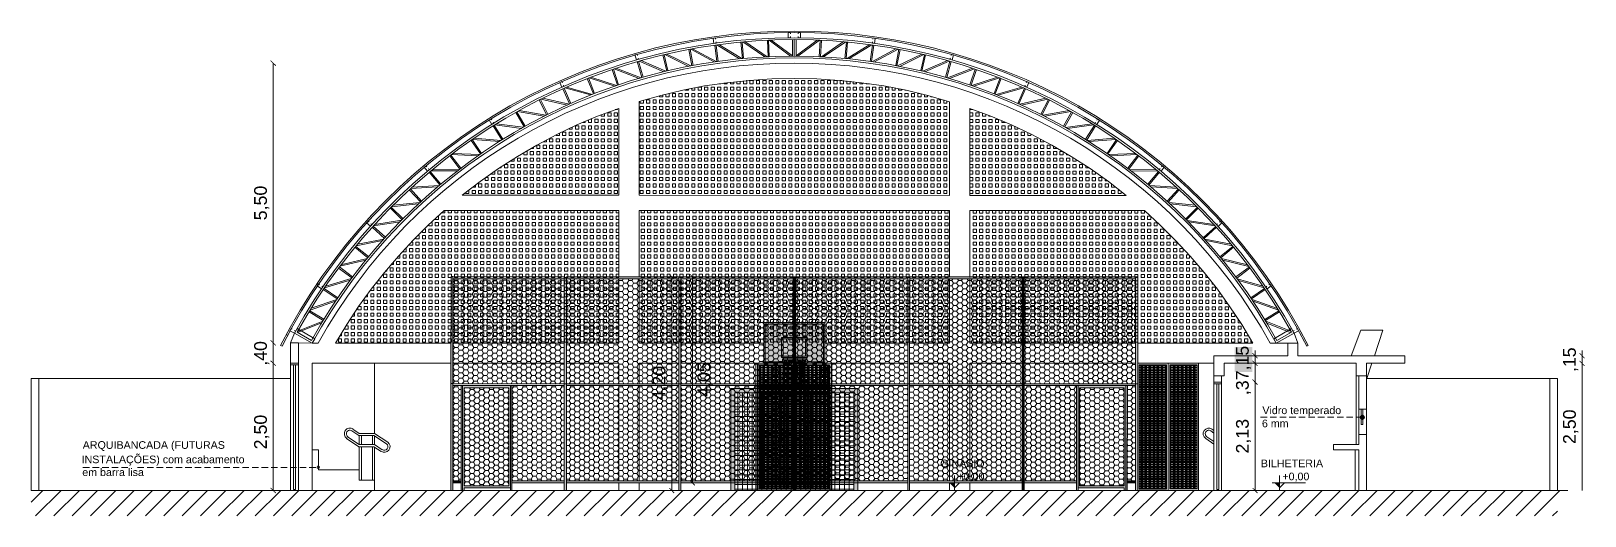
# Model space of a CAD drawing. Extents: x 3377 to 3790, y 1673 to 1846.
# Drawn here: x 3510.32 to 3540.85, y 1749.51 to 1759.04 of the extents above; entities that cross this region are included whole.
import ezdxf

# ---------------------------------------------------------------- set-up
doc = ezdxf.new("R2010")
doc.units = 0
doc.header["$LTSCALE"] = 2
for name, color, linetype, true_color in [('PDF6_04-DETALHE', 7, 'Continuous', 0xd933c0), ('PDF7_0', 7, 'Continuous', 0xc6c6c6), ('PDF7_04-DETALHE', 7, 'Continuous', 0xc6c6c6), ('PDF7_13-CORTE', 7, 'Continuous', 0xe3e3e3), ('PDF7_COTAS', 7, 'Continuous', 0x8e8e8e)]:
    doc.layers.add(name, color=color, linetype=linetype, true_color=true_color)
for name, color, linetype in [('PDF7_07-HACHURIADO', 7, 'Continuous'), ('PDF7_08-COTAS', 7, 'Continuous'), ('PDF7_2', 7, 'Continuous'), ('PDF7_cor 1', 7, 'Continuous'), ('PDF7_I-DETALHES', 7, 'Continuous'), ('PDF7_Parede', 7, 'Continuous'), ('PDF7_Text', 7, 'Continuous')]:
    doc.layers.add(name, color=color, linetype=linetype)
doc.styles.add('PDF Arial', font='arial.ttf')

msp = doc.modelspace()

# ---------------------------------------------------------------- texts
at = {"layer": 'PDF7_Text', "attachment_point": 7, "style": 'PDF Arial'}
for s, insert, char_height, rotation in [('5,50', (3514.998, 1755.317), 0.25, 89.9962), (',40', (3514.998, 1752.457), 0.25, 89.9962), (',37,15', (3534.293, 1751.88), 0.25, 89.9962), (',15', (3540.721, 1752.333), 0.25, 89.9962), ('4,20', (3522.83, 1751.775), 0.25, 89.9962), ('4,05', (3523.71, 1751.847), 0.25, 89.9962), ('Vidro temperado', (3534.515, 1751.462), 0.15, 359.9962), ('2,50', (3540.721, 1750.919), 0.25, 89.9962), ('2,50', (3514.998, 1750.815), 0.25, 89.9962), ('2,13', (3534.293, 1750.733), 0.25, 89.9962), ('6 mm', (3534.506, 1751.247), 0.15, 359.9962), ('ARQUIBANCADA (FUTURAS', (3511.333, 1750.78), 0.15, 359.9962), ('INSTALAÇÕES) com acabamento', (3511.311, 1750.496), 0.15, 359.9962), ('GINÁSIO', (3528.184, 1750.461), 0.15, 359.9962), ('BILHETERIA', (3534.485, 1750.463), 0.15, 359.9962), ('em barra lisa', (3511.324, 1750.288), 0.15, 359.9962), ('+0,00', (3528.523, 1750.18), 0.15, 359.9962), ('+0,00', (3534.908, 1750.179), 0.15, 359.9962)]:
    msp.add_mtext(s, dxfattribs=dict(at, insert=insert, char_height=char_height, rotation=rotation))

# ---------------------------------------------------------------- linework, layer by layer
at = {"layer": 'PDF6_04-DETALHE', "color": 1, "lineweight": 0}
msp.add_line((3510.469, 1752.207), (3515.418, 1752.207), dxfattribs=at)
at = {"layer": 'PDF6_04-DETALHE', "color": 1, "lineweight": 5}
for points in [[(3516.641, 1751.213), (3516.768, 1751.128), (3517.068, 1751.128), (3517.326, 1750.955)], [(3516.518, 1751.027), (3516.759, 1750.866), (3517.055, 1750.866), (3517.199, 1750.773)], [(3516.539, 1751.061), (3516.768, 1750.908)], [(3516.62, 1751.179), (3516.759, 1751.086), (3517.055, 1751.086), (3517.301, 1750.925)], [(3516.768, 1751.086), (3516.768, 1750.908), (3517.068, 1750.908), (3517.068, 1751.077)], [(3516.81, 1750.908), (3516.81, 1751.086)], [(3517.03, 1750.908), (3517.03, 1751.086)], [(3517.22, 1750.807), (3517.068, 1750.908)], [(3533.402, 1751.026), (3533.563, 1750.916)], [(3533.423, 1751.059), (3533.563, 1750.966)], [(3516.768, 1750.206), (3516.768, 1750.866)], [(3516.81, 1750.206), (3516.81, 1750.866)], [(3517.03, 1750.206), (3517.03, 1750.866)], [(3517.068, 1750.857), (3517.068, 1750.206), (3517.068, 1750.79)], [(3517.22, 1750.807), (3517.22, 1750.807)], [(3517.369, 1750.879), (3517.369, 1750.879)]]:
    msp.add_lwpolyline(points, dxfattribs=at)
at = {"layer": 'PDF6_04-DETALHE', "color": 1, "lineweight": 0}
for points in [[(3533.563, 1751.186), (3533.524, 1751.212)], [(3517.068, 1750.007), (3517.068, 1750.206), (3516.768, 1750.206), (3516.768, 1750.409), (3515.968, 1750.409), (3515.968, 1750.807), (3515.845, 1750.807)]]:
    msp.add_lwpolyline(points, dxfattribs=at)
at = {"layer": 'PDF6_04-DETALHE', "color": 1, "lineweight": 5}
msp.add_lwpolyline([(3533.424, 1751.063, -1.004902), (3533.503, 1751.178), (3533.563, 1751.136)], format="xyb", dxfattribs=at)
at = {"layer": 'PDF6_04-DETALHE', "color": 1, "lineweight": 0}
msp.add_lwpolyline([(3515.985, 1750.462, 1.000001), (3515.938, 1750.462, 1.000001)], format="xyb", close=True, dxfattribs=at)
at = {"layer": 'PDF6_04-DETALHE', "color": 1, "lineweight": 5}
for centre, radius, start, end in [((3516.584, 1751.122), 0.112, 56.3231, 236.3231), ((3533.463, 1751.121), 0.112, 56.3231, 236.3231), ((3516.584, 1751.122), 0.0698, 55.7682, 236.3286), ((3517.261, 1750.868), 0.112, 233.4996, 52.6042), ((3517.261, 1750.868), 0.0698, 233.4996, 51.6869)]:
    msp.add_arc(centre, radius, start, end, dxfattribs=at)
at = {"layer": 'PDF7_0', "color": 7, "lineweight": 0}
msp.add_lwpolyline([(3535.386, 1752.845), (3535.412, 1752.858, 0.281721), (3525.316, 1759.036, 0.281573), (3515.219, 1752.859), (3515.249, 1752.846, -0.281585), (3525.316, 1759.007, -0.281456)], format="xyb", close=True, dxfattribs=at)
for points in [[(3535.137, 1753.099, 0.27384), (3525.316, 1758.905, 0.27384), (3515.494, 1753.1), (3515.845, 1752.905, -0.273455), (3525.316, 1758.507, -0.273821), (3534.786, 1752.904), (3534.739, 1752.989), (3535.09, 1753.188), (3535.137, 1753.099), (3535.213, 1752.904), (3534.671, 1752.904, 0.272283), (3525.316, 1758.406, 0.272651), (3515.96, 1752.905), (3515.845, 1752.905), (3515.443, 1752.906)], [(3535.086, 1753.116, 0.272189), (3525.316, 1758.871, 0.272189), (3515.545, 1753.117), (3515.828, 1752.956, -0.272462), (3525.316, 1758.545), (3525.316, 1758.871), (3525.316, 1758.545, -0.272294), (3534.802, 1752.955)]]:
    msp.add_lwpolyline(points, format="xyb", dxfattribs=at)
for points in [[(3523.771, 1758.876), (3523.767, 1758.901), (3523.725, 1758.893), (3523.738, 1758.795), (3523.784, 1758.799), (3523.78, 1758.825)], [(3524.8, 1758.533), (3524.787, 1758.859)], [(3524.825, 1758.533), (3524.812, 1758.859)], [(3524.825, 1758.859), (3525.244, 1758.545)], [(3524.863, 1758.859), (3525.278, 1758.55)], [(3525.24, 1758.981), (3525.24, 1759.007), (3525.193, 1759.007), (3525.193, 1758.905), (3525.24, 1758.905), (3525.24, 1758.931)], [(3525.278, 1758.545), (3525.278, 1758.871)], [(3525.354, 1758.545), (3525.354, 1758.871)], [(3525.769, 1758.859), (3525.354, 1758.55)], [(3525.811, 1758.859), (3525.388, 1758.545)], [(3525.392, 1758.981), (3525.392, 1759.007), (3525.439, 1759.007), (3525.439, 1758.905), (3525.392, 1758.905), (3525.392, 1758.93)], [(3525.807, 1758.533), (3525.824, 1758.859)], [(3525.832, 1758.533), (3525.849, 1758.859)], [(3526.86, 1758.875), (3526.865, 1758.901), (3526.907, 1758.892), (3526.894, 1758.795), (3526.852, 1758.799), (3526.852, 1758.825)], [(3522.235, 1758.554), (3522.227, 1758.575), (3522.185, 1758.567), (3522.214, 1758.469), (3522.256, 1758.482), (3522.248, 1758.503)], [(3522.811, 1758.249), (3522.735, 1758.567)], [(3522.832, 1758.258), (3522.76, 1758.571)], [(3522.773, 1758.575), (3523.242, 1758.342)], [(3522.811, 1758.584), (3523.285, 1758.351)], [(3523.302, 1758.355), (3523.242, 1758.677)], [(3523.327, 1758.359), (3523.268, 1758.681)], [(3523.281, 1758.681), (3523.742, 1758.431)], [(3523.319, 1758.689), (3523.78, 1758.436)], [(3523.797, 1758.436), (3523.754, 1758.761)], [(3523.822, 1758.44), (3523.78, 1758.761)], [(3523.793, 1758.766), (3524.241, 1758.49)], [(3523.831, 1758.77), (3524.283, 1758.495)], [(3524.3, 1758.495), (3524.266, 1758.821)], [(3524.321, 1758.499), (3524.292, 1758.821)], [(3524.305, 1758.825), (3524.74, 1758.529)], [(3524.347, 1758.829), (3524.783, 1758.533)], [(3526.285, 1758.829), (3525.849, 1758.533)], [(3526.327, 1758.825), (3525.891, 1758.528)], [(3526.31, 1758.499), (3526.34, 1758.82)], [(3526.336, 1758.495), (3526.365, 1758.82)], [(3526.801, 1758.77), (3526.353, 1758.495)], [(3526.843, 1758.765), (3526.391, 1758.49)], [(3526.81, 1758.44), (3526.856, 1758.761)], [(3526.835, 1758.435), (3526.882, 1758.761)], [(3527.313, 1758.689), (3526.852, 1758.435)], [(3527.355, 1758.681), (3526.894, 1758.431)], [(3527.309, 1758.359), (3527.368, 1758.681)], [(3527.33, 1758.355), (3527.394, 1758.676)], [(3527.821, 1758.583), (3527.347, 1758.351)], [(3527.863, 1758.575), (3527.389, 1758.342)], [(3527.8, 1758.258), (3527.876, 1758.571)], [(3527.825, 1758.249), (3527.897, 1758.566)], [(3528.396, 1758.554), (3528.405, 1758.575), (3528.447, 1758.566), (3528.422, 1758.469), (3528.375, 1758.482), (3528.384, 1758.503)], [(3515.075, 1752.906), (3515.076, 1758.406)], [(3521.842, 1757.974), (3521.736, 1758.279)], [(3521.863, 1757.979), (3521.761, 1758.288)], [(3521.774, 1758.292), (3522.265, 1758.106)], [(3521.812, 1758.304), (3522.307, 1758.118)], [(3522.32, 1758.122), (3522.231, 1758.436)], [(3522.345, 1758.131), (3522.256, 1758.444)], [(3522.269, 1758.444), (3522.752, 1758.237)], [(3522.307, 1758.457), (3522.794, 1758.245)], [(3528.324, 1758.456), (3527.842, 1758.245)], [(3528.363, 1758.444), (3527.88, 1758.236)], [(3528.286, 1758.131), (3528.375, 1758.444)], [(3528.312, 1758.122), (3528.401, 1758.435)], [(3528.82, 1758.304), (3528.329, 1758.118)], [(3528.858, 1758.291), (3528.367, 1758.105)], [(3528.769, 1757.978), (3528.87, 1758.287)], [(3528.79, 1757.974), (3528.896, 1758.279)], [(3520.759, 1758.021), (3520.75, 1758.042), (3520.708, 1758.025), (3520.746, 1757.932), (3520.788, 1757.953), (3520.78, 1757.974)], [(3520.843, 1757.936), (3521.351, 1757.792)], [(3521.368, 1757.801), (3521.249, 1758.101)], [(3521.393, 1757.809), (3521.275, 1758.114)], [(3521.287, 1758.118), (3521.787, 1757.953)], [(3521.321, 1758.131), (3521.825, 1757.966)], [(3529.31, 1758.13), (3528.807, 1757.965)], [(3529.348, 1758.118), (3528.845, 1757.953)], [(3529.243, 1757.809), (3529.361, 1758.114)], [(3529.264, 1757.8), (3529.382, 1758.101)], [(3529.788, 1757.936), (3529.281, 1757.792)], [(3529.873, 1758.02), (3529.886, 1758.042), (3529.924, 1758.025), (3529.886, 1757.932), (3529.844, 1757.953), (3529.856, 1757.974)], [(3520.45, 1757.391), (3520.301, 1757.683)], [(3520.471, 1757.403), (3520.327, 1757.691)], [(3520.335, 1757.699), (3520.852, 1757.581)], [(3520.373, 1757.716), (3520.89, 1757.598)], [(3520.902, 1757.606), (3520.771, 1757.903)], [(3520.928, 1757.615), (3520.797, 1757.915)], [(3520.805, 1757.919), (3521.313, 1757.78)], [(3528.367, 1755.807), (3528.367, 1757.648)], [(3529.827, 1757.919), (3529.319, 1757.779)], [(3529.708, 1757.614), (3529.839, 1757.915)], [(3529.729, 1757.606), (3529.86, 1757.902)], [(3530.258, 1757.716), (3529.746, 1757.597)], [(3530.296, 1757.699), (3529.784, 1757.58)], [(3530.161, 1757.403), (3530.309, 1757.69)], [(3530.186, 1757.39), (3530.33, 1757.682)], [(3520.005, 1757.154), (3519.844, 1757.437)], [(3520.026, 1757.166), (3519.866, 1757.45)], [(3519.878, 1757.458), (3520.395, 1757.365)], [(3519.912, 1757.475), (3520.433, 1757.382)], [(3528.764, 1755.807), (3528.764, 1757.517)], [(3530.719, 1757.475), (3530.199, 1757.381)], [(3530.753, 1757.458), (3530.237, 1757.365)], [(3530.605, 1757.166), (3530.766, 1757.449)], [(3530.631, 1757.153), (3530.787, 1757.436)], [(3519.371, 1757.289), (3519.358, 1757.31), (3519.32, 1757.289), (3519.371, 1757.2), (3519.409, 1757.221), (3519.396, 1757.247)], [(3519.569, 1756.896), (3519.4, 1757.175)], [(3519.591, 1756.912), (3519.421, 1757.188)], [(3519.43, 1757.192), (3519.954, 1757.124)], [(3519.464, 1757.213), (3519.988, 1757.145)], [(3531.168, 1757.212), (3530.643, 1757.144)], [(3531.202, 1757.191), (3530.681, 1757.123)], [(3531.041, 1756.912), (3531.214, 1757.187)], [(3531.062, 1756.895), (3531.236, 1757.174)], [(3531.261, 1757.288), (3531.274, 1757.309), (3531.312, 1757.288), (3531.261, 1757.199), (3531.223, 1757.221), (3531.236, 1757.246)], [(3519.15, 1756.621), (3518.964, 1756.887)], [(3519.172, 1756.633), (3518.985, 1756.904)], [(3518.998, 1756.908), (3519.523, 1756.866)], [(3519.028, 1756.934), (3519.557, 1756.887)], [(3531.604, 1756.933), (3531.075, 1756.886)], [(3531.638, 1756.907), (3531.113, 1756.865)], [(3531.464, 1756.632), (3531.646, 1756.903)], [(3531.481, 1756.62), (3531.667, 1756.886)], [(3518.744, 1756.324), (3518.545, 1756.582)], [(3518.761, 1756.341), (3518.566, 1756.599)], [(3518.575, 1756.608), (3519.1, 1756.587)], [(3518.609, 1756.629), (3519.138, 1756.612)], [(3532.027, 1756.628), (3531.498, 1756.611)], [(3532.056, 1756.607), (3531.532, 1756.586)], [(3531.87, 1756.34), (3532.069, 1756.598)], [(3531.891, 1756.323), (3532.086, 1756.582)], [(3518.097, 1756.371), (3518.08, 1756.388), (3518.046, 1756.362), (3518.109, 1756.282), (3518.143, 1756.312), (3518.126, 1756.333)], [(3518.351, 1756.011), (3518.139, 1756.261)], [(3518.368, 1756.028), (3518.16, 1756.278)], [(3518.169, 1756.286), (3518.698, 1756.29)], [(3518.203, 1756.312), (3518.727, 1756.316)], [(3532.433, 1756.311), (3531.904, 1756.315)], [(3532.463, 1756.285), (3531.938, 1756.29)], [(3532.264, 1756.027), (3532.471, 1756.277)], [(3532.285, 1756.01), (3532.492, 1756.26)], [(3532.535, 1756.37), (3532.552, 1756.387), (3532.585, 1756.361), (3532.526, 1756.281), (3532.488, 1756.311), (3532.505, 1756.332)], [(3517.97, 1755.677), (3517.75, 1755.918)], [(3517.991, 1755.694), (3517.771, 1755.935)], [(3517.779, 1755.944), (3518.304, 1755.973)], [(3517.809, 1755.969), (3518.338, 1755.999)], [(3532.822, 1755.968), (3532.298, 1755.998)], [(3532.852, 1755.943), (3532.327, 1755.972)], [(3532.645, 1755.693), (3532.865, 1755.934)], [(3532.662, 1755.676), (3532.882, 1755.917)], [(3518.57, 1752.905), (3516.302, 1752.905), (3516.522, 1753.269), (3516.755, 1753.621), (3517.001, 1753.963), (3517.263, 1754.293), (3517.538, 1754.615), (3517.826, 1754.924), (3518.122, 1755.22), (3518.435, 1755.508), (3521.867, 1755.507), (3521.867, 1754.208)], [(3517.606, 1755.33), (3517.377, 1755.559)], [(3517.627, 1755.347), (3517.394, 1755.575)], [(3517.403, 1755.584), (3517.927, 1755.639)], [(3517.432, 1755.614), (3517.957, 1755.669)], [(3528.366, 1754.208), (3528.367, 1755.507), (3522.269, 1755.507), (3522.269, 1754.208)], [(3532.065, 1752.904), (3534.329, 1752.904), (3534.109, 1753.268), (3533.876, 1753.619), (3533.63, 1753.962), (3533.368, 1754.292), (3533.093, 1754.614), (3532.81, 1754.923), (3532.509, 1755.219), (3532.2, 1755.507), (3528.764, 1755.507), (3528.764, 1754.208)], [(3533.199, 1755.612), (3532.674, 1755.668)], [(3533.229, 1755.583), (3532.704, 1755.638)], [(3533.008, 1755.346), (3533.237, 1755.574)], [(3533.025, 1755.329), (3533.254, 1755.557)], [(3516.963, 1755.284), (3516.942, 1755.3), (3516.912, 1755.267), (3516.988, 1755.199), (3517.018, 1755.233), (3516.997, 1755.25)], [(3517.263, 1754.962), (3517.022, 1755.182)], [(3517.28, 1754.983), (3517.039, 1755.199)], [(3517.047, 1755.207), (3517.568, 1755.288)], [(3517.073, 1755.237), (3517.597, 1755.317)], [(3533.559, 1755.236), (3533.038, 1755.316)], [(3533.584, 1755.206), (3533.068, 1755.287)], [(3533.355, 1754.982), (3533.597, 1755.198)], [(3533.372, 1754.961), (3533.614, 1755.181)], [(3533.673, 1755.282), (3533.69, 1755.299), (3533.719, 1755.265), (3533.647, 1755.198), (3533.614, 1755.232), (3533.635, 1755.249)], [(3516.709, 1754.818), (3517.225, 1754.92)], [(3516.734, 1754.848), (3517.25, 1754.949)], [(3533.901, 1754.847), (3533.381, 1754.948)], [(3533.927, 1754.817), (3533.41, 1754.919)], [(3516.408, 1754.441), (3516.925, 1754.568)], [(3516.933, 1754.581), (3516.683, 1754.788)], [(3516.95, 1754.602), (3516.7, 1754.805)], [(3533.681, 1754.601), (3533.935, 1754.804)], [(3533.698, 1754.58), (3533.948, 1754.787)], [(3534.223, 1754.44), (3533.711, 1754.567)], [(3516.624, 1754.183), (3516.362, 1754.378)], [(3516.637, 1754.205), (3516.379, 1754.399)], [(3516.387, 1754.412), (3516.895, 1754.535)], [(3534.248, 1754.411), (3533.736, 1754.533)], [(3533.994, 1754.203), (3534.257, 1754.398)], [(3534.011, 1754.182), (3534.269, 1754.377)], [(3515.989, 1754.048), (3515.968, 1754.065), (3515.943, 1754.027), (3516.027, 1753.972), (3516.053, 1754.006), (3516.032, 1754.023)], [(3516.332, 1753.773), (3516.061, 1753.955)], [(3516.345, 1753.794), (3516.078, 1753.976)], [(3516.082, 1753.989), (3516.586, 1754.137)], [(3516.108, 1754.023), (3516.611, 1754.171)], [(3521.867, 1754.166), (3521.867, 1752.905), (3520.839, 1752.905)], [(3523.047, 1752.905), (3522.269, 1752.905), (3522.269, 1754.166)], [(3523.047, 1754.208), (3523.086, 1754.208), (3523.085, 1752.105), (3523.047, 1752.105), (3523.047, 1754.166)], [(3525.294, 1754.208), (3525.337, 1754.208), (3525.337, 1752.105), (3525.294, 1752.105), (3525.294, 1754.166)], [(3527.546, 1754.208), (3527.584, 1754.208), (3527.583, 1752.105), (3527.545, 1752.105), (3527.546, 1754.166)], [(3528.366, 1754.166), (3528.366, 1752.905), (3527.584, 1752.905)], [(3532.022, 1752.904), (3528.764, 1752.905), (3528.764, 1754.166)], [(3529.792, 1754.208), (3529.835, 1754.208), (3529.835, 1752.105), (3529.792, 1752.105), (3529.792, 1754.165)], [(3532.022, 1754.208), (3532.065, 1754.208), (3532.065, 1752.105), (3532.022, 1752.105), (3532.022, 1754.165)], [(3534.528, 1754.021), (3534.02, 1754.169)], [(3534.549, 1753.987), (3534.045, 1754.136)], [(3534.286, 1753.793), (3534.557, 1753.975)], [(3534.642, 1754.047), (3534.663, 1754.064), (3534.688, 1754.026), (3534.608, 1753.971), (3534.583, 1754.004), (3534.604, 1754.021)], [(3515.803, 1753.553), (3516.298, 1753.726)], [(3515.824, 1753.587), (3516.324, 1753.76)], [(3534.303, 1753.772), (3534.57, 1753.954)], [(3534.811, 1753.585), (3534.312, 1753.759)], [(3534.832, 1753.552), (3534.333, 1753.725)], [(3516.057, 1753.35), (3515.782, 1753.519)], [(3516.07, 1753.371), (3515.795, 1753.54)], [(3534.561, 1753.37), (3534.836, 1753.539)], [(3534.574, 1753.349), (3534.849, 1753.518)], [(3515.333, 1753.075), (3515.359, 1753.062)], [(3515.452, 1753.176), (3515.431, 1753.189), (3515.405, 1753.147), (3515.494, 1753.1), (3515.515, 1753.138), (3515.494, 1753.151)], [(3515.511, 1753.134), (3515.511, 1753.134)], [(3515.553, 1753.109), (3516.027, 1753.299)], [(3515.558, 1753.138), (3516.049, 1753.337)], [(3535.073, 1753.137), (3534.582, 1753.336)], [(3535.078, 1753.107), (3534.604, 1753.298)], [(3535.183, 1753.175), (3535.204, 1753.188), (3535.226, 1753.145), (3535.137, 1753.099), (3535.116, 1753.137), (3535.137, 1753.15)], [(3520.796, 1752.905), (3518.609, 1752.905)], [(3524.715, 1752.905), (3523.085, 1752.905)], [(3527.545, 1752.905), (3525.916, 1752.905)], [(3518.57, 1752.508), (3515.845, 1752.508), (3515.845, 1750.007)], [(3520.796, 1752.507), (3518.608, 1752.508)], [(3521.867, 1752.105), (3521.867, 1752.507), (3520.838, 1752.507)], [(3523.047, 1752.507), (3522.269, 1752.507), (3522.269, 1752.105)], [(3527.545, 1752.507), (3523.085, 1752.507)], [(3528.366, 1752.105), (3528.366, 1752.507), (3527.584, 1752.507)], [(3532.022, 1752.507), (3528.764, 1752.507), (3528.764, 1752.105)], [(3533.563, 1752.507), (3532.065, 1752.507)], [(3536.36, 1752.506), (3536.36, 1750.907)], [(3518.57, 1752.106), (3518.57, 1750.007)], [(3519.709, 1752.067), (3519.738, 1752.067), (3519.738, 1750.057), (3518.828, 1750.057), (3518.828, 1750.007), (3518.799, 1750.007), (3518.799, 1752.067), (3518.829, 1752.067), (3519.738, 1752.067), (3519.738, 1752.025)], [(3519.768, 1752.067), (3519.768, 1750.007)], [(3520.796, 1752.105), (3520.796, 1750.007)], [(3521.867, 1750.197), (3521.867, 1752.067)], [(3522.269, 1750.197), (3522.269, 1752.067)], [(3523.047, 1752.105), (3523.047, 1750.006)], [(3525.294, 1752.105), (3525.294, 1750.006)], [(3527.545, 1752.105), (3527.545, 1750.006)], [(3528.366, 1750.196), (3528.366, 1752.067)], [(3528.764, 1750.196), (3528.764, 1752.067)], [(3529.792, 1752.105), (3529.792, 1750.006)], [(3530.863, 1752.067), (3530.863, 1750.006)], [(3530.922, 1752.067), (3530.893, 1752.067), (3530.892, 1750.057), (3531.802, 1750.057), (3531.802, 1750.006), (3531.832, 1750.006), (3531.832, 1752.067), (3531.802, 1752.067), (3530.893, 1752.067), (3530.893, 1752.024)], [(3536.338, 1750.805), (3536.338, 1750.006)], [(3521.867, 1750.007), (3521.867, 1750.159)], [(3522.269, 1750.006), (3522.269, 1750.159)], [(3528.366, 1750.006), (3528.366, 1750.158)], [(3528.764, 1750.006), (3528.764, 1750.158)]]:
    msp.add_lwpolyline(points, dxfattribs=at)
for points in [[(3525.316, 1758.871), (3525.316, 1758.545)], [(3522.269, 1757.649), (3522.269, 1755.808), (3528.367, 1755.807), (3528.367, 1757.648), (3527.939, 1757.771), (3527.512, 1757.872), (3527.076, 1757.957), (3526.64, 1758.021), (3526.2, 1758.067), (3525.76, 1758.097), (3525.316, 1758.105), (3524.876, 1758.097), (3524.431, 1758.067), (3523.996, 1758.021), (3523.555, 1757.957), (3523.124, 1757.873), (3522.692, 1757.771)], [(3521.867, 1757.517), (3521.452, 1757.365), (3521.046, 1757.192), (3520.648, 1757.001), (3520.255, 1756.794), (3519.874, 1756.57), (3519.502, 1756.333), (3519.142, 1756.079), (3518.791, 1755.808), (3521.867, 1755.808)], [(3531.841, 1755.807), (3531.494, 1756.078), (3531.13, 1756.332), (3530.757, 1756.569), (3530.377, 1756.793), (3529.987, 1757.001), (3529.585, 1757.191), (3529.179, 1757.365), (3528.764, 1757.517), (3528.764, 1755.807)], [(3518.571, 1754.209), (3518.609, 1754.209), (3518.608, 1752.106), (3518.57, 1752.106)], [(3520.796, 1754.208), (3520.796, 1754.166), (3518.609, 1754.166), (3518.609, 1754.209)], [(3520.796, 1754.166), (3520.839, 1754.166), (3520.838, 1752.105), (3520.796, 1752.105)], [(3523.047, 1754.208), (3523.047, 1754.166), (3520.839, 1754.166), (3520.839, 1754.208)], [(3525.294, 1754.208), (3525.294, 1754.166), (3523.086, 1754.166), (3523.086, 1754.208)], [(3527.546, 1754.208), (3527.546, 1754.166), (3525.337, 1754.166), (3525.337, 1754.208)], [(3529.792, 1754.208), (3529.792, 1754.165), (3527.584, 1754.166), (3527.584, 1754.208)], [(3532.022, 1754.208), (3532.022, 1754.165), (3529.835, 1754.165), (3529.835, 1754.208)], [(3515.418, 1752.906), (3515.494, 1753.1), (3515.545, 1753.189), (3515.892, 1752.99), (3515.845, 1752.905)], [(3518.57, 1752.106), (3518.608, 1752.106), (3518.608, 1750.007), (3518.57, 1750.007)], [(3518.608, 1750.007), (3518.608, 1752.106)], [(3520.796, 1752.105), (3520.796, 1752.067), (3518.608, 1752.067), (3518.608, 1752.106)], [(3518.769, 1752.067), (3518.799, 1752.067), (3518.799, 1750.007), (3518.769, 1750.007)], [(3519.709, 1750.096), (3519.709, 1752.025), (3518.829, 1752.025), (3518.828, 1750.096)], [(3519.738, 1752.067), (3519.768, 1752.067), (3519.768, 1750.007), (3519.738, 1750.007)], [(3520.796, 1752.105), (3520.838, 1752.105), (3520.838, 1750.007), (3520.796, 1750.007)], [(3520.838, 1750.007), (3520.838, 1752.105)], [(3523.047, 1752.105), (3523.047, 1752.067), (3520.838, 1752.067), (3520.838, 1752.105)], [(3523.047, 1752.105), (3523.085, 1752.105), (3523.085, 1750.006), (3523.047, 1750.006)], [(3525.294, 1752.105), (3525.294, 1752.067), (3523.085, 1752.067), (3523.085, 1752.105)], [(3523.085, 1750.006), (3523.085, 1752.105)], [(3525.294, 1752.105), (3525.337, 1752.105), (3525.336, 1750.006), (3525.294, 1750.006)], [(3525.336, 1750.006), (3525.337, 1752.105)], [(3527.545, 1752.105), (3527.545, 1752.067), (3525.337, 1752.067), (3525.337, 1752.105)], [(3527.545, 1752.105), (3527.583, 1752.105), (3527.583, 1750.006), (3527.545, 1750.006)], [(3527.583, 1750.006), (3527.583, 1752.105)], [(3529.792, 1752.105), (3529.792, 1752.067), (3527.583, 1752.067), (3527.583, 1752.105)], [(3529.792, 1752.105), (3529.835, 1752.105), (3529.835, 1750.006), (3529.792, 1750.006)], [(3532.022, 1752.105), (3532.022, 1752.067), (3529.835, 1752.067), (3529.835, 1752.105)], [(3529.835, 1750.006), (3529.835, 1752.105)], [(3530.893, 1752.067), (3530.863, 1752.067), (3530.863, 1750.006), (3530.892, 1750.006)], [(3530.922, 1750.095), (3530.922, 1752.024), (3531.802, 1752.024), (3531.802, 1750.095)], [(3531.862, 1752.067), (3531.832, 1752.067), (3531.832, 1750.006), (3531.861, 1750.006)], [(3532.022, 1752.105), (3532.065, 1752.105), (3532.065, 1750.006), (3532.022, 1750.006)], [(3518.769, 1750.197), (3518.769, 1750.159), (3518.608, 1750.159), (3518.608, 1750.197)], [(3520.796, 1750.197), (3520.796, 1750.159), (3519.768, 1750.159), (3519.768, 1750.197)], [(3523.047, 1750.197), (3523.047, 1750.159), (3520.838, 1750.159), (3520.838, 1750.197)], [(3525.294, 1750.197), (3525.294, 1750.159), (3523.085, 1750.159), (3523.085, 1750.197)], [(3527.545, 1750.197), (3527.545, 1750.158), (3525.336, 1750.159), (3525.336, 1750.197)], [(3529.792, 1750.196), (3529.792, 1750.158), (3527.583, 1750.158), (3527.583, 1750.197)], [(3529.835, 1750.196), (3529.835, 1750.158), (3530.863, 1750.158), (3530.863, 1750.196)], [(3531.861, 1750.196), (3531.861, 1750.158), (3532.022, 1750.158), (3532.022, 1750.196)]]:
    msp.add_lwpolyline(points, close=True, dxfattribs=at)
at = {"layer": 'PDF7_0', "lineweight": 0}
for points in [[(3518.609, 1754.086), (3518.638, 1754.137)], [(3518.609, 1754.077), (3518.638, 1754.027), (3518.702, 1754.027), (3518.731, 1754.082)], [(3518.609, 1753.976), (3518.638, 1754.027)], [(3518.609, 1753.967), (3518.638, 1753.917), (3518.702, 1753.917), (3518.731, 1753.972)], [(3518.621, 1754.166), (3518.638, 1754.137), (3518.702, 1754.137), (3518.719, 1754.166)], [(3518.702, 1754.137), (3518.731, 1754.082), (3518.795, 1754.082), (3518.829, 1754.137)], [(3518.702, 1754.027), (3518.731, 1753.972), (3518.795, 1753.972), (3518.829, 1754.027)], [(3518.795, 1754.082), (3518.829, 1754.027), (3518.892, 1754.027), (3518.922, 1754.082)], [(3518.795, 1753.972), (3518.829, 1753.917), (3518.892, 1753.917), (3518.922, 1753.972)], [(3518.812, 1754.166), (3518.829, 1754.137), (3518.892, 1754.137), (3518.909, 1754.166)], [(3518.892, 1754.137), (3518.922, 1754.082), (3518.985, 1754.082), (3519.019, 1754.137)], [(3518.892, 1754.027), (3518.922, 1753.972), (3518.985, 1753.972), (3519.019, 1754.027)], [(3518.985, 1754.082), (3519.019, 1754.027), (3519.083, 1754.027), (3519.112, 1754.082)], [(3518.985, 1753.972), (3519.019, 1753.917), (3519.083, 1753.917), (3519.112, 1753.972)], [(3519.002, 1754.166), (3519.019, 1754.137), (3519.083, 1754.137), (3519.1, 1754.166)], [(3519.083, 1754.137), (3519.112, 1754.082), (3519.176, 1754.082), (3519.209, 1754.137)], [(3519.083, 1754.027), (3519.112, 1753.972), (3519.176, 1753.972), (3519.209, 1754.027)], [(3519.176, 1754.082), (3519.209, 1754.027), (3519.273, 1754.027), (3519.303, 1754.082)], [(3519.176, 1753.972), (3519.209, 1753.917), (3519.273, 1753.917), (3519.303, 1753.972)], [(3519.193, 1754.166), (3519.209, 1754.137), (3519.273, 1754.137), (3519.29, 1754.166)], [(3519.273, 1754.137), (3519.303, 1754.082), (3519.366, 1754.082), (3519.4, 1754.137)], [(3519.273, 1754.027), (3519.303, 1753.972), (3519.366, 1753.972), (3519.4, 1754.027)], [(3519.366, 1754.082), (3519.4, 1754.027), (3519.463, 1754.027), (3519.493, 1754.082)], [(3519.366, 1753.972), (3519.4, 1753.917), (3519.463, 1753.917), (3519.493, 1753.972)], [(3519.383, 1754.166), (3519.4, 1754.137), (3519.463, 1754.137), (3519.48, 1754.166)], [(3519.463, 1754.137), (3519.493, 1754.082), (3519.556, 1754.082), (3519.59, 1754.137)], [(3519.463, 1754.027), (3519.493, 1753.972), (3519.556, 1753.972), (3519.59, 1754.027)], [(3519.556, 1754.082), (3519.59, 1754.027), (3519.654, 1754.027), (3519.683, 1754.082)], [(3519.556, 1753.972), (3519.59, 1753.917), (3519.654, 1753.917), (3519.683, 1753.972)], [(3519.573, 1754.166), (3519.59, 1754.137), (3519.654, 1754.137), (3519.671, 1754.166)], [(3519.654, 1754.137), (3519.683, 1754.082), (3519.747, 1754.082), (3519.781, 1754.137)], [(3519.654, 1754.027), (3519.683, 1753.972), (3519.747, 1753.972), (3519.781, 1754.027)], [(3519.747, 1754.082), (3519.781, 1754.027), (3519.844, 1754.027), (3519.874, 1754.082)], [(3519.747, 1753.972), (3519.781, 1753.917), (3519.844, 1753.917), (3519.874, 1753.972)], [(3519.764, 1754.166), (3519.781, 1754.137), (3519.844, 1754.137), (3519.861, 1754.166)], [(3519.844, 1754.137), (3519.874, 1754.082), (3519.937, 1754.082), (3519.971, 1754.137)], [(3519.844, 1754.027), (3519.874, 1753.972), (3519.937, 1753.972), (3519.971, 1754.027)], [(3519.937, 1754.082), (3519.971, 1754.027), (3520.035, 1754.027), (3520.064, 1754.082)], [(3519.937, 1753.972), (3519.971, 1753.917), (3520.035, 1753.916), (3520.064, 1753.972)], [(3519.954, 1754.166), (3519.971, 1754.137), (3520.035, 1754.137), (3520.052, 1754.166)], [(3520.035, 1754.137), (3520.064, 1754.082), (3520.128, 1754.082), (3520.162, 1754.137)], [(3520.035, 1754.027), (3520.064, 1753.972), (3520.128, 1753.972), (3520.162, 1754.027)], [(3520.128, 1754.082), (3520.162, 1754.027), (3520.225, 1754.027), (3520.255, 1754.082)], [(3520.128, 1753.972), (3520.162, 1753.916), (3520.225, 1753.916), (3520.255, 1753.972)], [(3520.145, 1754.166), (3520.162, 1754.137), (3520.225, 1754.137), (3520.242, 1754.166)], [(3520.225, 1754.137), (3520.255, 1754.082), (3520.318, 1754.082), (3520.352, 1754.137)], [(3520.225, 1754.027), (3520.255, 1753.972), (3520.318, 1753.972), (3520.352, 1754.027)], [(3520.318, 1754.082), (3520.352, 1754.027), (3520.415, 1754.027), (3520.445, 1754.082)], [(3520.318, 1753.972), (3520.352, 1753.916), (3520.415, 1753.916), (3520.445, 1753.972)], [(3520.335, 1754.166), (3520.352, 1754.137), (3520.415, 1754.137), (3520.432, 1754.166)], [(3520.415, 1754.137), (3520.445, 1754.082), (3520.509, 1754.082), (3520.542, 1754.137)], [(3520.415, 1754.027), (3520.445, 1753.972), (3520.509, 1753.972), (3520.542, 1754.027)], [(3520.509, 1754.082), (3520.542, 1754.027), (3520.606, 1754.027), (3520.635, 1754.081)], [(3520.509, 1753.972), (3520.542, 1753.916), (3520.606, 1753.916), (3520.635, 1753.971)], [(3520.526, 1754.166), (3520.542, 1754.137), (3520.606, 1754.137), (3520.623, 1754.166)], [(3520.606, 1754.137), (3520.635, 1754.081), (3520.699, 1754.081), (3520.733, 1754.137)], [(3520.606, 1754.027), (3520.635, 1753.971), (3520.699, 1753.971), (3520.733, 1754.027)], [(3520.699, 1754.081), (3520.733, 1754.027), (3520.796, 1754.026), (3520.796, 1754.022)], [(3520.699, 1753.971), (3520.733, 1753.916), (3520.796, 1753.916), (3520.796, 1753.912)], [(3520.716, 1754.166), (3520.733, 1754.137), (3520.796, 1754.136), (3520.796, 1754.132)], [(3520.796, 1754.136), (3520.796, 1754.141)], [(3520.796, 1754.026), (3520.796, 1754.031)], [(3520.839, 1754.081), (3520.889, 1754.081), (3520.923, 1754.026), (3520.987, 1754.026), (3521.016, 1754.081)], [(3520.839, 1753.971), (3520.889, 1753.971), (3520.923, 1753.916), (3520.987, 1753.916), (3521.016, 1753.971)], [(3520.889, 1754.081), (3520.923, 1754.136)], [(3520.889, 1753.971), (3520.923, 1754.026)], [(3520.906, 1754.166), (3520.923, 1754.136), (3520.987, 1754.136), (3521.004, 1754.166)], [(3520.987, 1754.136), (3521.016, 1754.081), (3521.08, 1754.081), (3521.114, 1754.136)], [(3520.987, 1754.026), (3521.016, 1753.971), (3521.08, 1753.971), (3521.114, 1754.026)], [(3521.08, 1754.081), (3521.114, 1754.026), (3521.177, 1754.026), (3521.207, 1754.081)], [(3521.08, 1753.971), (3521.114, 1753.916), (3521.177, 1753.916), (3521.207, 1753.971)], [(3521.097, 1754.166), (3521.114, 1754.136), (3521.177, 1754.136), (3521.194, 1754.166)], [(3521.177, 1754.136), (3521.207, 1754.081), (3521.27, 1754.081), (3521.304, 1754.136)], [(3521.177, 1754.026), (3521.207, 1753.971), (3521.27, 1753.971), (3521.304, 1754.026)], [(3521.27, 1754.081), (3521.304, 1754.026), (3521.368, 1754.026), (3521.397, 1754.081)], [(3521.27, 1753.971), (3521.304, 1753.916), (3521.368, 1753.916), (3521.397, 1753.971)], [(3521.287, 1754.166), (3521.304, 1754.136), (3521.368, 1754.136), (3521.385, 1754.166)], [(3521.368, 1754.136), (3521.397, 1754.081), (3521.461, 1754.081), (3521.495, 1754.136)], [(3521.368, 1754.026), (3521.397, 1753.971), (3521.461, 1753.971), (3521.494, 1754.026)], [(3521.461, 1754.081), (3521.494, 1754.026), (3521.558, 1754.026), (3521.588, 1754.081)], [(3521.461, 1753.971), (3521.494, 1753.916), (3521.558, 1753.916), (3521.588, 1753.971)], [(3521.478, 1754.166), (3521.495, 1754.136), (3521.558, 1754.136), (3521.575, 1754.166)], [(3521.558, 1754.136), (3521.588, 1754.081), (3521.651, 1754.081), (3521.685, 1754.136)], [(3521.558, 1754.026), (3521.588, 1753.971), (3521.651, 1753.971), (3521.685, 1754.026)], [(3521.651, 1754.081), (3521.685, 1754.026), (3521.748, 1754.026), (3521.778, 1754.081)], [(3521.651, 1753.971), (3521.685, 1753.916), (3521.748, 1753.916), (3521.778, 1753.971)], [(3521.668, 1754.166), (3521.685, 1754.136), (3521.748, 1754.136), (3521.765, 1754.166)], [(3521.748, 1754.136), (3521.778, 1754.081), (3521.841, 1754.081), (3521.875, 1754.136)], [(3521.748, 1754.026), (3521.778, 1753.971), (3521.841, 1753.971), (3521.875, 1754.026)], [(3521.841, 1753.971), (3521.875, 1753.916), (3521.939, 1753.916), (3521.968, 1753.971)], [(3521.841, 1754.081), (3521.875, 1754.026), (3521.939, 1754.026), (3521.968, 1754.081)], [(3521.858, 1754.166), (3521.875, 1754.136), (3521.939, 1754.136), (3521.956, 1754.166)], [(3521.939, 1754.136), (3521.968, 1754.081), (3522.032, 1754.081), (3522.066, 1754.136)], [(3521.939, 1754.026), (3521.968, 1753.971), (3522.032, 1753.971), (3522.066, 1754.026)], [(3522.032, 1754.081), (3522.066, 1754.026), (3522.129, 1754.026), (3522.159, 1754.081)], [(3522.032, 1753.971), (3522.066, 1753.916), (3522.129, 1753.916), (3522.159, 1753.971)], [(3522.049, 1754.166), (3522.066, 1754.136), (3522.129, 1754.136), (3522.146, 1754.166)], [(3522.129, 1754.136), (3522.159, 1754.081), (3522.222, 1754.081), (3522.256, 1754.136)], [(3522.129, 1754.026), (3522.159, 1753.971), (3522.222, 1753.971), (3522.256, 1754.026)], [(3522.222, 1754.081), (3522.256, 1754.026), (3522.32, 1754.026), (3522.349, 1754.081)], [(3522.222, 1753.971), (3522.256, 1753.916), (3522.32, 1753.916), (3522.349, 1753.971)], [(3522.239, 1754.166), (3522.256, 1754.136), (3522.32, 1754.136), (3522.337, 1754.166)], [(3522.32, 1754.136), (3522.349, 1754.081), (3522.413, 1754.081), (3522.447, 1754.136)], [(3522.32, 1754.026), (3522.349, 1753.971), (3522.413, 1753.971), (3522.447, 1754.026)], [(3522.413, 1754.081), (3522.447, 1754.026), (3522.51, 1754.026), (3522.54, 1754.081)], [(3522.413, 1753.971), (3522.447, 1753.916), (3522.51, 1753.916), (3522.54, 1753.971)], [(3522.43, 1754.166), (3522.447, 1754.136), (3522.51, 1754.136), (3522.527, 1754.166)], [(3522.51, 1754.136), (3522.54, 1754.081), (3522.603, 1754.081), (3522.637, 1754.136)], [(3522.51, 1754.026), (3522.54, 1753.971), (3522.603, 1753.971), (3522.637, 1754.026)], [(3522.603, 1754.081), (3522.637, 1754.026), (3522.7, 1754.026), (3522.73, 1754.081)], [(3522.603, 1753.971), (3522.637, 1753.916), (3522.7, 1753.916), (3522.73, 1753.971)], [(3522.62, 1754.166), (3522.637, 1754.136), (3522.7, 1754.136), (3522.717, 1754.166)], [(3522.7, 1754.136), (3522.73, 1754.081), (3522.794, 1754.081), (3522.827, 1754.136)], [(3522.7, 1754.026), (3522.73, 1753.971), (3522.794, 1753.971), (3522.827, 1754.026)], [(3522.794, 1754.081), (3522.827, 1754.026), (3522.891, 1754.026), (3522.921, 1754.081)], [(3522.794, 1753.971), (3522.827, 1753.916), (3522.891, 1753.916), (3522.92, 1753.971)], [(3522.811, 1754.166), (3522.827, 1754.136), (3522.891, 1754.136), (3522.908, 1754.166)], [(3522.891, 1754.136), (3522.921, 1754.081), (3522.984, 1754.081), (3523.018, 1754.136)], [(3522.891, 1754.026), (3522.92, 1753.971), (3522.984, 1753.971), (3523.018, 1754.026)], [(3522.984, 1754.081), (3523.018, 1754.026), (3523.047, 1754.026)], [(3522.984, 1753.971), (3523.018, 1753.916), (3523.047, 1753.916)], [(3523.001, 1754.166), (3523.018, 1754.136), (3523.047, 1754.136)], [(3523.086, 1754.149), (3523.098, 1754.166)], [(3523.086, 1754.128), (3523.111, 1754.081), (3523.174, 1754.081), (3523.208, 1754.136)], [(3523.086, 1754.039), (3523.111, 1754.081)], [(3523.086, 1754.018), (3523.111, 1753.971), (3523.174, 1753.971), (3523.208, 1754.026)], [(3523.086, 1753.929), (3523.111, 1753.971)], [(3523.174, 1754.081), (3523.208, 1754.026), (3523.272, 1754.026), (3523.301, 1754.081)], [(3523.174, 1753.971), (3523.208, 1753.916), (3523.272, 1753.916), (3523.301, 1753.971)], [(3523.191, 1754.166), (3523.208, 1754.136), (3523.272, 1754.136), (3523.289, 1754.166)], [(3523.272, 1754.136), (3523.301, 1754.081), (3523.365, 1754.081), (3523.399, 1754.136)], [(3523.272, 1754.026), (3523.301, 1753.971), (3523.365, 1753.971), (3523.399, 1754.026)], [(3523.365, 1754.081), (3523.399, 1754.026), (3523.462, 1754.026), (3523.492, 1754.081)], [(3523.365, 1753.971), (3523.399, 1753.916), (3523.462, 1753.916), (3523.492, 1753.971)], [(3523.382, 1754.166), (3523.399, 1754.136), (3523.462, 1754.136), (3523.479, 1754.166)], [(3523.462, 1754.136), (3523.492, 1754.081), (3523.555, 1754.081), (3523.589, 1754.136)], [(3523.462, 1754.026), (3523.492, 1753.971), (3523.555, 1753.971), (3523.589, 1754.026)], [(3523.555, 1754.081), (3523.589, 1754.026), (3523.653, 1754.026), (3523.682, 1754.081)], [(3523.555, 1753.971), (3523.589, 1753.916), (3523.653, 1753.916), (3523.682, 1753.971)], [(3523.572, 1754.166), (3523.589, 1754.136), (3523.653, 1754.136), (3523.67, 1754.166)], [(3523.653, 1754.136), (3523.682, 1754.081), (3523.746, 1754.081), (3523.78, 1754.136)], [(3523.653, 1754.026), (3523.682, 1753.971), (3523.746, 1753.971), (3523.779, 1754.026)], [(3523.746, 1754.081), (3523.779, 1754.026), (3523.843, 1754.026), (3523.873, 1754.081)], [(3523.746, 1753.971), (3523.779, 1753.916), (3523.843, 1753.916), (3523.873, 1753.971)], [(3523.763, 1754.166), (3523.78, 1754.136), (3523.843, 1754.136), (3523.86, 1754.166)], [(3523.843, 1754.136), (3523.873, 1754.081), (3523.936, 1754.081), (3523.97, 1754.136)], [(3523.843, 1754.026), (3523.873, 1753.971), (3523.936, 1753.971), (3523.97, 1754.026)], [(3523.936, 1754.081), (3523.97, 1754.026), (3524.033, 1754.026), (3524.063, 1754.081)], [(3523.936, 1753.971), (3523.97, 1753.916), (3524.033, 1753.916), (3524.063, 1753.971)], [(3523.953, 1754.166), (3523.97, 1754.136), (3524.033, 1754.136), (3524.05, 1754.166)], [(3524.033, 1754.136), (3524.063, 1754.081), (3524.126, 1754.081), (3524.16, 1754.136)], [(3524.033, 1754.026), (3524.063, 1753.971), (3524.126, 1753.971), (3524.16, 1754.026)], [(3524.126, 1753.971), (3524.16, 1753.916), (3524.224, 1753.916), (3524.253, 1753.971)], [(3524.126, 1754.081), (3524.16, 1754.026), (3524.224, 1754.026), (3524.253, 1754.081)], [(3524.143, 1754.166), (3524.16, 1754.136), (3524.224, 1754.136), (3524.241, 1754.166)], [(3524.224, 1754.136), (3524.253, 1754.081), (3524.317, 1754.081), (3524.351, 1754.136)], [(3524.224, 1754.026), (3524.253, 1753.971), (3524.317, 1753.971), (3524.351, 1754.026)], [(3524.317, 1754.081), (3524.351, 1754.026), (3524.414, 1754.026), (3524.444, 1754.081)], [(3524.317, 1753.971), (3524.351, 1753.916), (3524.414, 1753.916), (3524.444, 1753.971)], [(3524.334, 1754.166), (3524.351, 1754.136), (3524.414, 1754.136), (3524.431, 1754.166)], [(3524.414, 1754.136), (3524.444, 1754.081), (3524.507, 1754.081), (3524.541, 1754.136)], [(3524.414, 1754.026), (3524.444, 1753.971), (3524.507, 1753.971), (3524.541, 1754.026)], [(3524.507, 1754.081), (3524.541, 1754.026), (3524.605, 1754.026), (3524.634, 1754.081)], [(3524.507, 1753.971), (3524.541, 1753.916), (3524.605, 1753.916), (3524.634, 1753.971)], [(3524.524, 1754.166), (3524.541, 1754.136), (3524.605, 1754.136), (3524.622, 1754.166)], [(3524.605, 1754.136), (3524.634, 1754.081), (3524.698, 1754.081), (3524.732, 1754.136)], [(3524.605, 1754.026), (3524.634, 1753.971), (3524.698, 1753.971), (3524.732, 1754.026)], [(3524.698, 1754.081), (3524.732, 1754.026), (3524.795, 1754.026), (3524.825, 1754.081)], [(3524.698, 1753.971), (3524.732, 1753.916), (3524.795, 1753.916), (3524.825, 1753.971)], [(3524.715, 1754.166), (3524.732, 1754.136), (3524.795, 1754.136), (3524.812, 1754.166)], [(3524.795, 1754.136), (3524.825, 1754.081), (3524.888, 1754.081), (3524.922, 1754.136)], [(3524.795, 1754.026), (3524.825, 1753.971), (3524.888, 1753.971), (3524.922, 1754.026)], [(3524.888, 1754.081), (3524.922, 1754.026), (3524.985, 1754.026), (3525.015, 1754.081)], [(3524.888, 1753.971), (3524.922, 1753.916), (3524.985, 1753.916), (3525.015, 1753.971)], [(3524.905, 1754.166), (3524.922, 1754.136), (3524.986, 1754.136), (3525.002, 1754.166)], [(3524.985, 1754.026), (3525.015, 1753.971), (3525.079, 1753.971), (3525.112, 1754.026)], [(3524.986, 1754.136), (3525.015, 1754.081), (3525.079, 1754.081), (3525.112, 1754.136)], [(3525.079, 1754.081), (3525.112, 1754.026), (3525.176, 1754.026), (3525.206, 1754.081)], [(3525.079, 1753.971), (3525.112, 1753.916), (3525.176, 1753.916), (3525.205, 1753.971)], [(3525.096, 1754.166), (3525.112, 1754.136), (3525.176, 1754.136), (3525.193, 1754.166)], [(3525.176, 1754.136), (3525.206, 1754.081), (3525.269, 1754.081), (3525.294, 1754.039)], [(3525.176, 1754.026), (3525.205, 1753.971), (3525.269, 1753.971), (3525.294, 1753.929)], [(3525.269, 1754.081), (3525.294, 1754.124)], [(3525.269, 1753.971), (3525.294, 1754.014)], [(3525.294, 1754.149), (3525.286, 1754.166)], [(3525.337, 1754.136), (3525.366, 1754.136), (3525.396, 1754.081), (3525.459, 1754.081), (3525.493, 1754.136)], [(3525.337, 1754.026), (3525.366, 1754.026), (3525.396, 1753.971), (3525.459, 1753.971), (3525.493, 1754.026)], [(3525.366, 1754.136), (3525.383, 1754.166)], [(3525.366, 1754.026), (3525.396, 1754.081)], [(3525.366, 1753.916), (3525.396, 1753.971)], [(3525.459, 1754.081), (3525.493, 1754.026), (3525.557, 1754.026), (3525.586, 1754.081)], [(3525.459, 1753.971), (3525.493, 1753.916), (3525.557, 1753.916), (3525.586, 1753.971)], [(3525.476, 1754.166), (3525.493, 1754.136), (3525.557, 1754.136), (3525.574, 1754.166)], [(3525.557, 1754.136), (3525.586, 1754.081), (3525.65, 1754.081), (3525.684, 1754.136)], [(3525.557, 1754.026), (3525.586, 1753.971), (3525.65, 1753.971), (3525.684, 1754.026)], [(3525.65, 1754.081), (3525.684, 1754.026), (3525.747, 1754.026), (3525.777, 1754.081)], [(3525.65, 1753.971), (3525.684, 1753.916), (3525.747, 1753.916), (3525.777, 1753.971)], [(3525.667, 1754.166), (3525.684, 1754.136), (3525.747, 1754.136), (3525.764, 1754.166)], [(3525.747, 1754.136), (3525.777, 1754.081), (3525.84, 1754.081), (3525.874, 1754.136)], [(3525.747, 1754.026), (3525.777, 1753.971), (3525.84, 1753.971), (3525.874, 1754.026)], [(3525.84, 1754.081), (3525.874, 1754.026), (3525.938, 1754.026), (3525.967, 1754.081)], [(3525.84, 1753.971), (3525.874, 1753.916), (3525.938, 1753.916), (3525.967, 1753.971)], [(3525.857, 1754.166), (3525.874, 1754.136), (3525.938, 1754.136), (3525.955, 1754.166)], [(3525.938, 1754.136), (3525.967, 1754.081), (3526.031, 1754.081), (3526.065, 1754.136)], [(3525.938, 1754.026), (3525.967, 1753.971), (3526.031, 1753.971), (3526.065, 1754.026)], [(3526.031, 1754.081), (3526.065, 1754.026), (3526.128, 1754.026), (3526.158, 1754.081)], [(3526.031, 1753.971), (3526.065, 1753.916), (3526.128, 1753.916), (3526.158, 1753.971)], [(3526.048, 1754.166), (3526.065, 1754.136), (3526.128, 1754.136), (3526.145, 1754.166)], [(3526.128, 1754.136), (3526.158, 1754.081), (3526.221, 1754.081), (3526.255, 1754.136)], [(3526.128, 1754.026), (3526.158, 1753.971), (3526.221, 1753.971), (3526.255, 1754.026)], [(3526.221, 1754.081), (3526.255, 1754.026), (3526.318, 1754.026), (3526.348, 1754.081)], [(3526.221, 1753.971), (3526.255, 1753.916), (3526.318, 1753.916), (3526.348, 1753.971)], [(3526.238, 1754.166), (3526.255, 1754.136), (3526.318, 1754.136), (3526.335, 1754.166)], [(3526.318, 1754.136), (3526.348, 1754.081), (3526.411, 1754.081), (3526.445, 1754.136)], [(3526.318, 1754.026), (3526.348, 1753.971), (3526.411, 1753.971), (3526.445, 1754.026)], [(3526.411, 1754.081), (3526.445, 1754.026), (3526.509, 1754.026), (3526.538, 1754.081)], [(3526.411, 1753.971), (3526.445, 1753.916), (3526.509, 1753.916), (3526.538, 1753.971)], [(3526.428, 1754.166), (3526.445, 1754.136), (3526.509, 1754.136), (3526.526, 1754.166)], [(3526.509, 1754.136), (3526.538, 1754.081), (3526.602, 1754.081), (3526.636, 1754.136)], [(3526.509, 1754.026), (3526.538, 1753.971), (3526.602, 1753.971), (3526.636, 1754.026)], [(3526.602, 1754.081), (3526.636, 1754.026), (3526.699, 1754.026), (3526.729, 1754.081)], [(3526.602, 1753.971), (3526.636, 1753.916), (3526.699, 1753.916), (3526.729, 1753.971)], [(3526.619, 1754.166), (3526.636, 1754.136), (3526.699, 1754.136), (3526.716, 1754.166)], [(3526.699, 1754.136), (3526.729, 1754.081), (3526.792, 1754.081), (3526.826, 1754.136)], [(3526.699, 1754.026), (3526.729, 1753.971), (3526.792, 1753.971), (3526.826, 1754.026)], [(3526.792, 1754.081), (3526.826, 1754.026), (3526.89, 1754.026), (3526.919, 1754.081)], [(3526.792, 1753.971), (3526.826, 1753.916), (3526.89, 1753.916), (3526.919, 1753.971)], [(3526.809, 1754.166), (3526.826, 1754.136), (3526.89, 1754.136), (3526.907, 1754.166)], [(3526.89, 1754.136), (3526.919, 1754.081), (3526.983, 1754.081), (3527.017, 1754.136)], [(3526.89, 1754.026), (3526.919, 1753.971), (3526.983, 1753.971), (3527.017, 1754.026)], [(3526.983, 1754.081), (3527.017, 1754.026), (3527.08, 1754.026), (3527.11, 1754.081)], [(3526.983, 1753.971), (3527.017, 1753.916), (3527.08, 1753.916), (3527.11, 1753.971)], [(3527, 1754.166), (3527.017, 1754.136), (3527.08, 1754.136), (3527.097, 1754.166)], [(3527.08, 1754.136), (3527.11, 1754.081), (3527.173, 1754.081), (3527.207, 1754.136)], [(3527.08, 1754.026), (3527.11, 1753.971), (3527.173, 1753.971), (3527.207, 1754.026)], [(3527.173, 1754.081), (3527.207, 1754.026), (3527.27, 1754.026), (3527.3, 1754.081)], [(3527.173, 1753.971), (3527.207, 1753.916), (3527.27, 1753.916), (3527.3, 1753.971)], [(3527.19, 1754.166), (3527.207, 1754.136), (3527.27, 1754.136), (3527.287, 1754.166)], [(3527.27, 1754.136), (3527.3, 1754.081), (3527.364, 1754.081), (3527.397, 1754.136)], [(3527.27, 1754.026), (3527.3, 1753.971), (3527.364, 1753.971), (3527.397, 1754.026)], [(3527.364, 1754.081), (3527.397, 1754.026), (3527.461, 1754.026), (3527.491, 1754.081)], [(3527.364, 1753.971), (3527.397, 1753.916), (3527.461, 1753.916), (3527.491, 1753.971)], [(3527.381, 1754.166), (3527.397, 1754.136), (3527.461, 1754.136), (3527.478, 1754.166)], [(3527.461, 1754.136), (3527.491, 1754.081), (3527.546, 1754.081)], [(3527.461, 1754.026), (3527.491, 1753.971), (3527.545, 1753.971)], [(3527.584, 1754.14), (3527.588, 1754.136), (3527.651, 1754.136), (3527.668, 1754.166)], [(3527.584, 1754.132), (3527.588, 1754.136)], [(3527.584, 1754.03), (3527.588, 1754.026), (3527.651, 1754.026), (3527.681, 1754.081)], [(3527.584, 1754.022), (3527.588, 1754.026)], [(3527.584, 1753.92), (3527.588, 1753.916), (3527.651, 1753.916), (3527.681, 1753.971)], [(3527.651, 1754.136), (3527.681, 1754.081), (3527.744, 1754.081), (3527.778, 1754.136)], [(3527.651, 1754.026), (3527.681, 1753.971), (3527.744, 1753.971), (3527.778, 1754.026)], [(3527.744, 1754.081), (3527.778, 1754.026), (3527.842, 1754.026), (3527.871, 1754.081)], [(3527.744, 1753.971), (3527.778, 1753.916), (3527.842, 1753.916), (3527.871, 1753.971)], [(3527.761, 1754.166), (3527.778, 1754.136), (3527.842, 1754.136), (3527.859, 1754.166)], [(3527.842, 1754.136), (3527.871, 1754.081), (3527.935, 1754.081), (3527.969, 1754.136)], [(3527.842, 1754.026), (3527.871, 1753.971), (3527.935, 1753.971), (3527.969, 1754.026)], [(3527.935, 1754.081), (3527.969, 1754.026), (3528.032, 1754.026), (3528.062, 1754.081)], [(3527.935, 1753.971), (3527.969, 1753.916), (3528.032, 1753.916), (3528.062, 1753.971)], [(3527.952, 1754.166), (3527.969, 1754.136), (3528.032, 1754.136), (3528.049, 1754.166)], [(3528.032, 1754.136), (3528.062, 1754.081), (3528.125, 1754.081), (3528.159, 1754.136)], [(3528.032, 1754.026), (3528.062, 1753.971), (3528.125, 1753.971), (3528.159, 1754.026)], [(3528.125, 1754.081), (3528.159, 1754.026), (3528.223, 1754.026), (3528.252, 1754.081)], [(3528.125, 1753.971), (3528.159, 1753.916), (3528.223, 1753.916), (3528.252, 1753.971)], [(3528.142, 1754.166), (3528.159, 1754.136), (3528.223, 1754.136), (3528.24, 1754.166)], [(3528.223, 1754.136), (3528.252, 1754.081), (3528.316, 1754.081), (3528.35, 1754.136)], [(3528.223, 1754.026), (3528.252, 1753.971), (3528.316, 1753.971), (3528.349, 1754.026)], [(3528.316, 1754.081), (3528.349, 1754.026), (3528.413, 1754.026), (3528.443, 1754.081)], [(3528.316, 1753.971), (3528.349, 1753.916), (3528.413, 1753.916), (3528.443, 1753.971)], [(3528.333, 1754.166), (3528.35, 1754.136), (3528.413, 1754.136), (3528.43, 1754.166)], [(3528.413, 1754.136), (3528.443, 1754.081), (3528.506, 1754.081), (3528.54, 1754.136)], [(3528.413, 1754.026), (3528.443, 1753.971), (3528.506, 1753.971), (3528.54, 1754.026)], [(3528.506, 1754.081), (3528.54, 1754.026), (3528.603, 1754.026), (3528.633, 1754.081)], [(3528.506, 1753.971), (3528.54, 1753.916), (3528.603, 1753.916), (3528.633, 1753.971)], [(3528.523, 1754.166), (3528.54, 1754.136), (3528.603, 1754.136), (3528.62, 1754.166)], [(3528.603, 1754.136), (3528.633, 1754.081), (3528.696, 1754.081), (3528.73, 1754.136)], [(3528.603, 1754.026), (3528.633, 1753.971), (3528.696, 1753.971), (3528.73, 1754.026)], [(3528.696, 1754.081), (3528.73, 1754.026), (3528.794, 1754.026), (3528.823, 1754.081)], [(3528.696, 1753.971), (3528.73, 1753.916), (3528.794, 1753.916), (3528.823, 1753.971)], [(3528.713, 1754.166), (3528.73, 1754.136), (3528.794, 1754.136), (3528.811, 1754.166)], [(3528.794, 1754.136), (3528.823, 1754.081), (3528.887, 1754.081), (3528.921, 1754.136)], [(3528.794, 1754.026), (3528.823, 1753.971), (3528.887, 1753.971), (3528.921, 1754.026)], [(3528.887, 1754.081), (3528.921, 1754.026), (3528.984, 1754.026), (3529.014, 1754.081)], [(3528.887, 1753.971), (3528.921, 1753.916), (3528.984, 1753.916), (3529.014, 1753.971)], [(3528.904, 1754.166), (3528.921, 1754.136), (3528.984, 1754.136), (3529.001, 1754.166)], [(3528.984, 1754.136), (3529.014, 1754.081), (3529.077, 1754.081), (3529.111, 1754.136)], [(3528.984, 1754.026), (3529.014, 1753.971), (3529.077, 1753.971), (3529.111, 1754.026)], [(3529.077, 1754.081), (3529.111, 1754.026), (3529.175, 1754.026), (3529.204, 1754.081)], [(3529.077, 1753.971), (3529.111, 1753.916), (3529.175, 1753.916), (3529.204, 1753.971)], [(3529.094, 1754.166), (3529.111, 1754.136), (3529.175, 1754.136), (3529.192, 1754.166)], [(3529.175, 1754.136), (3529.204, 1754.081), (3529.268, 1754.081), (3529.302, 1754.136)], [(3529.175, 1754.026), (3529.204, 1753.971), (3529.268, 1753.971), (3529.302, 1754.026)], [(3529.268, 1754.081), (3529.302, 1754.026), (3529.365, 1754.026), (3529.395, 1754.081)], [(3529.268, 1753.971), (3529.302, 1753.916), (3529.365, 1753.916), (3529.395, 1753.971)], [(3529.285, 1754.166), (3529.302, 1754.136), (3529.365, 1754.136), (3529.382, 1754.166)], [(3529.365, 1754.136), (3529.395, 1754.081), (3529.458, 1754.081), (3529.492, 1754.136)], [(3529.365, 1754.026), (3529.395, 1753.971), (3529.458, 1753.971), (3529.492, 1754.026)], [(3529.458, 1754.081), (3529.492, 1754.026), (3529.555, 1754.026), (3529.585, 1754.081)], [(3529.458, 1753.971), (3529.492, 1753.916), (3529.555, 1753.916), (3529.585, 1753.971)], [(3529.475, 1754.166), (3529.492, 1754.136), (3529.556, 1754.136), (3529.572, 1754.166)], [(3529.556, 1754.136), (3529.585, 1754.081), (3529.649, 1754.081), (3529.682, 1754.136)], [(3529.555, 1754.026), (3529.585, 1753.971), (3529.649, 1753.971), (3529.682, 1754.026)], [(3529.649, 1754.081), (3529.682, 1754.026), (3529.746, 1754.026), (3529.776, 1754.081)], [(3529.649, 1753.971), (3529.682, 1753.916), (3529.746, 1753.916), (3529.775, 1753.971)], [(3529.666, 1754.166), (3529.682, 1754.136), (3529.746, 1754.136), (3529.763, 1754.165)], [(3529.746, 1754.136), (3529.776, 1754.081), (3529.792, 1754.081)], [(3529.746, 1754.026), (3529.775, 1753.971), (3529.792, 1753.971)], [(3529.835, 1754.081), (3529.839, 1754.081), (3529.873, 1754.026), (3529.936, 1754.026), (3529.966, 1754.081)], [(3529.835, 1753.971), (3529.839, 1753.971), (3529.873, 1753.916), (3529.936, 1753.916), (3529.966, 1753.971)], [(3529.839, 1754.081), (3529.873, 1754.136)], [(3529.839, 1753.971), (3529.873, 1754.026)], [(3529.856, 1754.165), (3529.873, 1754.136), (3529.936, 1754.136), (3529.953, 1754.165)], [(3529.936, 1754.136), (3529.966, 1754.081), (3530.029, 1754.081), (3530.063, 1754.136)], [(3529.936, 1754.026), (3529.966, 1753.971), (3530.029, 1753.971), (3530.063, 1754.026)], [(3530.029, 1754.081), (3530.063, 1754.026), (3530.127, 1754.026), (3530.156, 1754.081)], [(3530.029, 1753.971), (3530.063, 1753.916), (3530.127, 1753.916), (3530.156, 1753.971)], [(3530.046, 1754.165), (3530.063, 1754.136), (3530.127, 1754.136), (3530.144, 1754.165)], [(3530.127, 1754.136), (3530.156, 1754.081), (3530.22, 1754.081), (3530.254, 1754.136)], [(3530.127, 1754.026), (3530.156, 1753.971), (3530.22, 1753.971), (3530.254, 1754.026)], [(3530.22, 1754.081), (3530.254, 1754.026), (3530.317, 1754.026), (3530.347, 1754.081)], [(3530.22, 1753.971), (3530.254, 1753.916), (3530.317, 1753.916), (3530.347, 1753.971)], [(3530.237, 1754.165), (3530.254, 1754.136), (3530.317, 1754.136), (3530.334, 1754.165)], [(3530.317, 1754.136), (3530.347, 1754.081), (3530.41, 1754.081), (3530.444, 1754.136)], [(3530.317, 1754.026), (3530.347, 1753.971), (3530.41, 1753.971), (3530.444, 1754.026)], [(3530.41, 1754.081), (3530.444, 1754.026), (3530.508, 1754.026), (3530.537, 1754.081)], [(3530.41, 1753.971), (3530.444, 1753.916), (3530.508, 1753.916), (3530.537, 1753.971)], [(3530.427, 1754.165), (3530.444, 1754.136), (3530.508, 1754.136), (3530.525, 1754.165)], [(3530.508, 1754.136), (3530.537, 1754.081), (3530.601, 1754.081), (3530.635, 1754.136)], [(3530.508, 1754.026), (3530.537, 1753.971), (3530.601, 1753.971), (3530.635, 1754.026)], [(3530.601, 1754.081), (3530.635, 1754.026), (3530.698, 1754.026), (3530.728, 1754.081)], [(3530.601, 1753.971), (3530.635, 1753.916), (3530.698, 1753.916), (3530.728, 1753.971)], [(3530.618, 1754.165), (3530.635, 1754.136), (3530.698, 1754.136), (3530.715, 1754.165)], [(3530.698, 1754.136), (3530.728, 1754.081), (3530.791, 1754.081), (3530.825, 1754.136)], [(3530.698, 1754.026), (3530.728, 1753.971), (3530.791, 1753.971), (3530.825, 1754.026)], [(3530.791, 1754.081), (3530.825, 1754.026), (3530.888, 1754.026), (3530.918, 1754.081)], [(3530.791, 1753.971), (3530.825, 1753.916), (3530.888, 1753.916), (3530.918, 1753.971)], [(3530.808, 1754.165), (3530.825, 1754.136), (3530.888, 1754.136), (3530.905, 1754.165)], [(3530.888, 1754.136), (3530.918, 1754.081), (3530.981, 1754.081), (3531.015, 1754.136)], [(3530.888, 1754.026), (3530.918, 1753.971), (3530.981, 1753.971), (3531.015, 1754.026)], [(3530.981, 1754.081), (3531.015, 1754.026), (3531.079, 1754.026), (3531.108, 1754.081)], [(3530.981, 1753.971), (3531.015, 1753.916), (3531.079, 1753.916), (3531.108, 1753.971)], [(3530.998, 1754.165), (3531.015, 1754.136), (3531.079, 1754.136), (3531.096, 1754.165)], [(3531.079, 1754.136), (3531.108, 1754.081), (3531.172, 1754.081), (3531.206, 1754.136)], [(3531.079, 1754.026), (3531.108, 1753.971), (3531.172, 1753.971), (3531.206, 1754.026)], [(3531.172, 1754.081), (3531.206, 1754.026), (3531.269, 1754.026), (3531.299, 1754.081)], [(3531.172, 1753.971), (3531.206, 1753.916), (3531.269, 1753.916), (3531.299, 1753.971)], [(3531.189, 1754.165), (3531.206, 1754.136), (3531.269, 1754.136), (3531.286, 1754.165)], [(3531.269, 1754.136), (3531.299, 1754.081), (3531.362, 1754.081), (3531.396, 1754.136)], [(3531.269, 1754.026), (3531.299, 1753.971), (3531.362, 1753.971), (3531.396, 1754.026)], [(3531.362, 1754.081), (3531.396, 1754.026), (3531.46, 1754.026), (3531.489, 1754.081)], [(3531.362, 1753.971), (3531.396, 1753.916), (3531.46, 1753.916), (3531.489, 1753.971)], [(3531.379, 1754.165), (3531.396, 1754.136), (3531.46, 1754.136), (3531.477, 1754.165)], [(3531.46, 1754.136), (3531.489, 1754.081), (3531.553, 1754.081), (3531.587, 1754.136)], [(3531.46, 1754.026), (3531.489, 1753.971), (3531.553, 1753.971), (3531.587, 1754.026)], [(3531.553, 1754.081), (3531.587, 1754.026), (3531.65, 1754.026), (3531.68, 1754.081)], [(3531.553, 1753.971), (3531.587, 1753.916), (3531.65, 1753.916), (3531.68, 1753.971)], [(3531.57, 1754.165), (3531.587, 1754.136), (3531.65, 1754.136), (3531.667, 1754.165)], [(3531.65, 1754.136), (3531.68, 1754.081), (3531.743, 1754.081), (3531.777, 1754.136)], [(3531.65, 1754.026), (3531.68, 1753.971), (3531.743, 1753.971), (3531.777, 1754.026)], [(3531.743, 1754.081), (3531.777, 1754.026), (3531.84, 1754.026), (3531.87, 1754.081)], [(3531.743, 1753.971), (3531.777, 1753.916), (3531.84, 1753.916), (3531.87, 1753.971)], [(3531.76, 1754.165), (3531.777, 1754.136), (3531.84, 1754.136), (3531.857, 1754.165)], [(3531.84, 1754.136), (3531.87, 1754.081), (3531.934, 1754.081), (3531.967, 1754.136)], [(3531.84, 1754.026), (3531.87, 1753.971), (3531.934, 1753.971), (3531.967, 1754.026)], [(3531.934, 1754.081), (3531.967, 1754.026), (3532.022, 1754.026)], [(3531.934, 1753.971), (3531.967, 1753.916), (3532.022, 1753.916)], [(3531.951, 1754.165), (3531.967, 1754.136), (3532.022, 1754.136)], [(3518.609, 1753.866), (3518.638, 1753.917)], [(3518.609, 1753.857), (3518.638, 1753.807), (3518.702, 1753.807), (3518.731, 1753.862)], [(3518.609, 1753.756), (3518.638, 1753.807)], [(3518.609, 1753.747), (3518.638, 1753.697), (3518.702, 1753.697), (3518.731, 1753.752)], [(3518.609, 1753.646), (3518.638, 1753.697)], [(3518.702, 1753.917), (3518.731, 1753.862), (3518.795, 1753.862), (3518.829, 1753.917)], [(3518.702, 1753.807), (3518.731, 1753.752), (3518.795, 1753.752), (3518.829, 1753.807)], [(3518.702, 1753.697), (3518.731, 1753.642), (3518.795, 1753.642), (3518.829, 1753.697)], [(3518.795, 1753.862), (3518.829, 1753.807), (3518.892, 1753.807), (3518.922, 1753.862)], [(3518.795, 1753.752), (3518.829, 1753.697), (3518.892, 1753.697), (3518.922, 1753.752)], [(3518.892, 1753.917), (3518.922, 1753.862), (3518.985, 1753.862), (3519.019, 1753.917)], [(3518.892, 1753.807), (3518.922, 1753.752), (3518.985, 1753.752), (3519.019, 1753.807)], [(3518.892, 1753.697), (3518.922, 1753.642), (3518.985, 1753.642), (3519.019, 1753.697)], [(3518.985, 1753.862), (3519.019, 1753.807), (3519.083, 1753.807), (3519.112, 1753.862)], [(3518.985, 1753.752), (3519.019, 1753.697), (3519.083, 1753.697), (3519.112, 1753.752)], [(3519.083, 1753.917), (3519.112, 1753.862), (3519.176, 1753.862), (3519.209, 1753.917)], [(3519.083, 1753.807), (3519.112, 1753.752), (3519.176, 1753.752), (3519.209, 1753.807)], [(3519.083, 1753.697), (3519.112, 1753.642), (3519.176, 1753.642), (3519.209, 1753.697)], [(3519.176, 1753.862), (3519.209, 1753.807), (3519.273, 1753.807), (3519.303, 1753.862)], [(3519.176, 1753.752), (3519.209, 1753.697), (3519.273, 1753.697), (3519.303, 1753.752)], [(3519.273, 1753.917), (3519.303, 1753.862), (3519.366, 1753.862), (3519.4, 1753.917)], [(3519.273, 1753.807), (3519.303, 1753.752), (3519.366, 1753.752), (3519.4, 1753.807)], [(3519.273, 1753.697), (3519.303, 1753.642), (3519.366, 1753.642), (3519.4, 1753.697)], [(3519.366, 1753.862), (3519.4, 1753.807), (3519.463, 1753.807), (3519.493, 1753.862)], [(3519.366, 1753.752), (3519.4, 1753.697), (3519.463, 1753.697), (3519.493, 1753.752)], [(3519.463, 1753.917), (3519.493, 1753.862), (3519.556, 1753.862), (3519.59, 1753.917)], [(3519.463, 1753.807), (3519.493, 1753.752), (3519.556, 1753.752), (3519.59, 1753.807)], [(3519.463, 1753.697), (3519.493, 1753.642), (3519.556, 1753.642), (3519.59, 1753.697)], [(3519.556, 1753.862), (3519.59, 1753.807), (3519.654, 1753.807), (3519.683, 1753.862)], [(3519.556, 1753.752), (3519.59, 1753.697), (3519.654, 1753.697), (3519.683, 1753.752)], [(3519.654, 1753.917), (3519.683, 1753.862), (3519.747, 1753.862), (3519.781, 1753.917)], [(3519.654, 1753.807), (3519.683, 1753.752), (3519.747, 1753.752), (3519.781, 1753.807)], [(3519.654, 1753.697), (3519.683, 1753.642), (3519.747, 1753.642), (3519.781, 1753.697)], [(3519.747, 1753.862), (3519.781, 1753.807), (3519.844, 1753.807), (3519.874, 1753.861)], [(3519.747, 1753.752), (3519.781, 1753.697), (3519.844, 1753.697), (3519.874, 1753.751)], [(3519.844, 1753.917), (3519.874, 1753.861), (3519.937, 1753.861), (3519.971, 1753.917)], [(3519.844, 1753.807), (3519.874, 1753.751), (3519.937, 1753.751), (3519.971, 1753.807)], [(3519.844, 1753.697), (3519.874, 1753.641), (3519.937, 1753.641), (3519.971, 1753.697)], [(3519.937, 1753.861), (3519.971, 1753.807), (3520.035, 1753.806), (3520.064, 1753.861)], [(3519.937, 1753.751), (3519.971, 1753.697), (3520.035, 1753.696), (3520.064, 1753.751)], [(3520.035, 1753.916), (3520.064, 1753.861), (3520.128, 1753.861), (3520.162, 1753.916)], [(3520.035, 1753.806), (3520.064, 1753.751), (3520.128, 1753.751), (3520.162, 1753.806)], [(3520.035, 1753.696), (3520.064, 1753.641), (3520.128, 1753.641), (3520.162, 1753.696)], [(3520.128, 1753.861), (3520.162, 1753.806), (3520.225, 1753.806), (3520.255, 1753.861)], [(3520.128, 1753.751), (3520.162, 1753.696), (3520.225, 1753.696), (3520.255, 1753.751)], [(3520.225, 1753.916), (3520.255, 1753.861), (3520.318, 1753.861), (3520.352, 1753.916)], [(3520.225, 1753.806), (3520.255, 1753.751), (3520.318, 1753.751), (3520.352, 1753.806)], [(3520.225, 1753.696), (3520.255, 1753.641), (3520.318, 1753.641), (3520.352, 1753.696)], [(3520.318, 1753.861), (3520.352, 1753.806), (3520.415, 1753.806), (3520.445, 1753.861)], [(3520.318, 1753.751), (3520.352, 1753.696), (3520.415, 1753.696), (3520.445, 1753.751)], [(3520.415, 1753.916), (3520.445, 1753.861), (3520.509, 1753.861), (3520.542, 1753.916)], [(3520.415, 1753.806), (3520.445, 1753.751), (3520.509, 1753.751), (3520.542, 1753.806)], [(3520.415, 1753.696), (3520.445, 1753.641), (3520.509, 1753.641), (3520.542, 1753.696)], [(3520.509, 1753.861), (3520.542, 1753.806), (3520.606, 1753.806), (3520.635, 1753.861)], [(3520.509, 1753.751), (3520.542, 1753.696), (3520.606, 1753.696), (3520.635, 1753.751)], [(3520.606, 1753.916), (3520.635, 1753.861), (3520.699, 1753.861), (3520.733, 1753.916)], [(3520.606, 1753.806), (3520.635, 1753.751), (3520.699, 1753.751), (3520.733, 1753.806)], [(3520.606, 1753.696), (3520.635, 1753.641), (3520.699, 1753.641), (3520.733, 1753.696)], [(3520.699, 1753.861), (3520.733, 1753.806), (3520.796, 1753.806), (3520.796, 1753.802)], [(3520.699, 1753.751), (3520.733, 1753.696), (3520.796, 1753.696), (3520.796, 1753.692)], [(3520.796, 1753.916), (3520.796, 1753.921)], [(3520.796, 1753.806), (3520.796, 1753.811)], [(3520.796, 1753.696), (3520.796, 1753.701)], [(3520.839, 1753.861), (3520.889, 1753.861), (3520.923, 1753.806), (3520.987, 1753.806), (3521.016, 1753.861)], [(3520.839, 1753.751), (3520.889, 1753.751), (3520.923, 1753.696), (3520.987, 1753.696), (3521.016, 1753.751)], [(3520.889, 1753.861), (3520.923, 1753.916)], [(3520.889, 1753.751), (3520.923, 1753.806)], [(3520.889, 1753.641), (3520.923, 1753.696)], [(3520.987, 1753.916), (3521.016, 1753.861), (3521.08, 1753.861), (3521.114, 1753.916)], [(3520.987, 1753.806), (3521.016, 1753.751), (3521.08, 1753.751), (3521.114, 1753.806)], [(3520.987, 1753.696), (3521.016, 1753.641), (3521.08, 1753.641), (3521.114, 1753.696)], [(3521.08, 1753.861), (3521.114, 1753.806), (3521.177, 1753.806), (3521.207, 1753.861)], [(3521.08, 1753.751), (3521.114, 1753.696), (3521.177, 1753.696), (3521.207, 1753.751)], [(3521.177, 1753.916), (3521.207, 1753.861), (3521.27, 1753.861), (3521.304, 1753.916)], [(3521.177, 1753.806), (3521.207, 1753.751), (3521.27, 1753.751), (3521.304, 1753.806)], [(3521.177, 1753.696), (3521.207, 1753.641), (3521.27, 1753.641), (3521.304, 1753.696)], [(3521.27, 1753.861), (3521.304, 1753.806), (3521.368, 1753.806), (3521.397, 1753.861)], [(3521.27, 1753.751), (3521.304, 1753.696), (3521.368, 1753.696), (3521.397, 1753.751)], [(3521.368, 1753.916), (3521.397, 1753.861), (3521.461, 1753.861), (3521.494, 1753.916)], [(3521.368, 1753.806), (3521.397, 1753.751), (3521.461, 1753.751), (3521.494, 1753.806)], [(3521.368, 1753.696), (3521.397, 1753.641), (3521.461, 1753.641), (3521.494, 1753.696)], [(3521.461, 1753.861), (3521.494, 1753.806), (3521.558, 1753.806), (3521.588, 1753.861)], [(3521.461, 1753.751), (3521.494, 1753.696), (3521.558, 1753.696), (3521.588, 1753.751)], [(3521.558, 1753.916), (3521.588, 1753.861), (3521.651, 1753.861), (3521.685, 1753.916)], [(3521.558, 1753.806), (3521.588, 1753.751), (3521.651, 1753.751), (3521.685, 1753.806)], [(3521.558, 1753.696), (3521.588, 1753.641), (3521.651, 1753.641), (3521.685, 1753.696)], [(3521.651, 1753.861), (3521.685, 1753.806), (3521.748, 1753.806), (3521.778, 1753.861)], [(3521.651, 1753.751), (3521.685, 1753.696), (3521.748, 1753.696), (3521.778, 1753.751)], [(3521.748, 1753.916), (3521.778, 1753.861), (3521.841, 1753.861), (3521.875, 1753.916)], [(3521.748, 1753.806), (3521.778, 1753.751), (3521.841, 1753.751), (3521.875, 1753.806)], [(3521.748, 1753.696), (3521.778, 1753.641), (3521.841, 1753.641), (3521.875, 1753.696)], [(3521.841, 1753.861), (3521.875, 1753.806), (3521.939, 1753.806), (3521.968, 1753.861)], [(3521.841, 1753.751), (3521.875, 1753.696), (3521.939, 1753.696), (3521.968, 1753.751)], [(3521.939, 1753.916), (3521.968, 1753.861), (3522.032, 1753.861), (3522.066, 1753.916)], [(3521.939, 1753.806), (3521.968, 1753.751), (3522.032, 1753.751), (3522.066, 1753.806)], [(3521.939, 1753.696), (3521.968, 1753.641), (3522.032, 1753.641), (3522.066, 1753.696)], [(3522.032, 1753.861), (3522.066, 1753.806), (3522.129, 1753.806), (3522.159, 1753.861)], [(3522.032, 1753.751), (3522.066, 1753.696), (3522.129, 1753.696), (3522.159, 1753.751)], [(3522.129, 1753.916), (3522.159, 1753.861), (3522.222, 1753.861), (3522.256, 1753.916)], [(3522.129, 1753.806), (3522.159, 1753.751), (3522.222, 1753.751), (3522.256, 1753.806)], [(3522.129, 1753.696), (3522.159, 1753.641), (3522.222, 1753.641), (3522.256, 1753.696)], [(3522.222, 1753.861), (3522.256, 1753.806), (3522.32, 1753.806), (3522.349, 1753.861)], [(3522.222, 1753.751), (3522.256, 1753.696), (3522.32, 1753.696), (3522.349, 1753.751)], [(3522.32, 1753.916), (3522.349, 1753.861), (3522.413, 1753.861), (3522.447, 1753.916)], [(3522.32, 1753.806), (3522.349, 1753.751), (3522.413, 1753.751), (3522.447, 1753.806)], [(3522.32, 1753.696), (3522.349, 1753.641), (3522.413, 1753.641), (3522.447, 1753.696)], [(3522.413, 1753.861), (3522.447, 1753.806), (3522.51, 1753.806), (3522.54, 1753.861)], [(3522.413, 1753.751), (3522.447, 1753.696), (3522.51, 1753.696), (3522.54, 1753.751)], [(3522.51, 1753.916), (3522.54, 1753.861), (3522.603, 1753.861), (3522.637, 1753.916)], [(3522.51, 1753.806), (3522.54, 1753.751), (3522.603, 1753.751), (3522.637, 1753.806)], [(3522.51, 1753.696), (3522.54, 1753.641), (3522.603, 1753.641), (3522.637, 1753.696)], [(3522.603, 1753.861), (3522.637, 1753.806), (3522.7, 1753.806), (3522.73, 1753.861)], [(3522.603, 1753.751), (3522.637, 1753.696), (3522.7, 1753.696), (3522.73, 1753.751)], [(3522.7, 1753.916), (3522.73, 1753.861), (3522.794, 1753.861), (3522.827, 1753.916)], [(3522.7, 1753.806), (3522.73, 1753.751), (3522.794, 1753.751), (3522.827, 1753.806)], [(3522.7, 1753.696), (3522.73, 1753.641), (3522.794, 1753.641), (3522.827, 1753.696)], [(3522.794, 1753.861), (3522.827, 1753.806), (3522.891, 1753.806), (3522.92, 1753.861)], [(3522.794, 1753.751), (3522.827, 1753.696), (3522.891, 1753.696), (3522.92, 1753.751)], [(3522.891, 1753.916), (3522.92, 1753.861), (3522.984, 1753.861), (3523.018, 1753.916)], [(3522.891, 1753.806), (3522.92, 1753.751), (3522.984, 1753.751), (3523.018, 1753.806)], [(3522.891, 1753.696), (3522.92, 1753.641), (3522.984, 1753.641), (3523.018, 1753.696)], [(3522.984, 1753.861), (3523.018, 1753.806), (3523.047, 1753.806)], [(3522.984, 1753.751), (3523.018, 1753.696), (3523.047, 1753.696)], [(3523.086, 1753.908), (3523.111, 1753.861), (3523.174, 1753.861), (3523.208, 1753.916)], [(3523.086, 1753.819), (3523.111, 1753.861)], [(3523.086, 1753.798), (3523.111, 1753.751), (3523.174, 1753.751), (3523.208, 1753.806)], [(3523.086, 1753.709), (3523.111, 1753.751)], [(3523.086, 1753.688), (3523.111, 1753.641), (3523.174, 1753.641), (3523.208, 1753.696)], [(3523.174, 1753.861), (3523.208, 1753.806), (3523.272, 1753.806), (3523.301, 1753.861)], [(3523.174, 1753.751), (3523.208, 1753.696), (3523.272, 1753.696), (3523.301, 1753.751)], [(3523.272, 1753.916), (3523.301, 1753.861), (3523.365, 1753.861), (3523.399, 1753.916)], [(3523.272, 1753.806), (3523.301, 1753.751), (3523.365, 1753.751), (3523.399, 1753.806)], [(3523.272, 1753.696), (3523.301, 1753.641), (3523.365, 1753.641), (3523.399, 1753.696)], [(3523.365, 1753.861), (3523.399, 1753.806), (3523.462, 1753.806), (3523.492, 1753.861)], [(3523.365, 1753.751), (3523.399, 1753.696), (3523.462, 1753.696), (3523.492, 1753.751)], [(3523.462, 1753.916), (3523.492, 1753.861), (3523.555, 1753.861), (3523.589, 1753.916)], [(3523.462, 1753.806), (3523.492, 1753.751), (3523.555, 1753.751), (3523.589, 1753.806)], [(3523.462, 1753.696), (3523.492, 1753.641), (3523.555, 1753.641), (3523.589, 1753.696)], [(3523.555, 1753.861), (3523.589, 1753.806), (3523.653, 1753.806), (3523.682, 1753.861)], [(3523.555, 1753.751), (3523.589, 1753.696), (3523.653, 1753.696), (3523.682, 1753.751)], [(3523.653, 1753.916), (3523.682, 1753.861), (3523.746, 1753.861), (3523.779, 1753.916)], [(3523.653, 1753.806), (3523.682, 1753.751), (3523.746, 1753.751), (3523.779, 1753.806)], [(3523.653, 1753.696), (3523.682, 1753.641), (3523.746, 1753.641), (3523.779, 1753.696)], [(3523.746, 1753.861), (3523.779, 1753.806), (3523.843, 1753.806), (3523.873, 1753.861)], [(3523.746, 1753.751), (3523.779, 1753.696), (3523.843, 1753.696), (3523.873, 1753.751)], [(3523.843, 1753.916), (3523.873, 1753.861), (3523.936, 1753.861), (3523.97, 1753.916)], [(3523.843, 1753.806), (3523.873, 1753.751), (3523.936, 1753.751), (3523.97, 1753.806)], [(3523.843, 1753.696), (3523.873, 1753.641), (3523.936, 1753.641), (3523.97, 1753.696)], [(3523.936, 1753.861), (3523.97, 1753.806), (3524.033, 1753.806), (3524.063, 1753.861)], [(3523.936, 1753.751), (3523.97, 1753.696), (3524.033, 1753.696), (3524.063, 1753.751)], [(3524.033, 1753.916), (3524.063, 1753.861), (3524.126, 1753.861), (3524.16, 1753.916)], [(3524.033, 1753.806), (3524.063, 1753.751), (3524.126, 1753.751), (3524.16, 1753.806)], [(3524.033, 1753.696), (3524.063, 1753.641), (3524.126, 1753.641), (3524.16, 1753.696)], [(3524.126, 1753.861), (3524.16, 1753.806), (3524.224, 1753.806), (3524.253, 1753.861)], [(3524.126, 1753.751), (3524.16, 1753.696), (3524.224, 1753.696), (3524.253, 1753.751)], [(3524.224, 1753.916), (3524.253, 1753.861), (3524.317, 1753.861), (3524.351, 1753.916)], [(3524.224, 1753.806), (3524.253, 1753.751), (3524.317, 1753.751), (3524.351, 1753.806)], [(3524.224, 1753.696), (3524.253, 1753.641), (3524.317, 1753.641), (3524.351, 1753.696)], [(3524.317, 1753.861), (3524.351, 1753.806), (3524.414, 1753.806), (3524.444, 1753.861)], [(3524.317, 1753.751), (3524.351, 1753.696), (3524.414, 1753.696), (3524.444, 1753.751)], [(3524.414, 1753.916), (3524.444, 1753.861), (3524.507, 1753.861), (3524.541, 1753.916)], [(3524.414, 1753.806), (3524.444, 1753.751), (3524.507, 1753.751), (3524.541, 1753.806)], [(3524.414, 1753.696), (3524.444, 1753.641), (3524.507, 1753.641), (3524.541, 1753.696)], [(3524.507, 1753.861), (3524.541, 1753.806), (3524.605, 1753.806), (3524.634, 1753.861)], [(3524.507, 1753.751), (3524.541, 1753.696), (3524.605, 1753.696), (3524.634, 1753.751)], [(3524.605, 1753.916), (3524.634, 1753.861), (3524.698, 1753.861), (3524.732, 1753.916)], [(3524.605, 1753.806), (3524.634, 1753.751), (3524.698, 1753.751), (3524.732, 1753.806)], [(3524.605, 1753.696), (3524.634, 1753.641), (3524.698, 1753.641), (3524.732, 1753.696)], [(3524.698, 1753.861), (3524.732, 1753.806), (3524.795, 1753.806), (3524.825, 1753.861)], [(3524.698, 1753.751), (3524.732, 1753.696), (3524.795, 1753.696), (3524.825, 1753.751)], [(3524.795, 1753.916), (3524.825, 1753.861), (3524.888, 1753.861), (3524.922, 1753.916)], [(3524.795, 1753.806), (3524.825, 1753.751), (3524.888, 1753.751), (3524.922, 1753.806)], [(3524.795, 1753.696), (3524.825, 1753.641), (3524.888, 1753.641), (3524.922, 1753.696)], [(3524.888, 1753.861), (3524.922, 1753.806), (3524.985, 1753.806), (3525.015, 1753.861)], [(3524.888, 1753.751), (3524.922, 1753.696), (3524.985, 1753.696), (3525.015, 1753.751)], [(3524.985, 1753.916), (3525.015, 1753.861), (3525.079, 1753.861), (3525.112, 1753.916)], [(3524.985, 1753.806), (3525.015, 1753.751), (3525.079, 1753.751), (3525.112, 1753.806)], [(3524.985, 1753.696), (3525.015, 1753.641), (3525.079, 1753.641), (3525.112, 1753.696)], [(3525.079, 1753.861), (3525.112, 1753.806), (3525.176, 1753.806), (3525.205, 1753.861)], [(3525.079, 1753.751), (3525.112, 1753.696), (3525.176, 1753.696), (3525.205, 1753.751)], [(3525.176, 1753.916), (3525.205, 1753.861), (3525.269, 1753.861), (3525.294, 1753.819)], [(3525.176, 1753.806), (3525.205, 1753.751), (3525.269, 1753.751), (3525.294, 1753.709)], [(3525.176, 1753.696), (3525.205, 1753.641), (3525.269, 1753.641), (3525.294, 1753.599)], [(3525.269, 1753.861), (3525.294, 1753.903)], [(3525.269, 1753.751), (3525.294, 1753.793)], [(3525.269, 1753.641), (3525.294, 1753.683)], [(3525.337, 1753.916), (3525.366, 1753.916), (3525.396, 1753.861), (3525.459, 1753.861), (3525.493, 1753.916)], [(3525.337, 1753.806), (3525.366, 1753.806), (3525.396, 1753.751), (3525.459, 1753.751), (3525.493, 1753.806)], [(3525.337, 1753.696), (3525.366, 1753.696), (3525.396, 1753.641), (3525.459, 1753.641), (3525.493, 1753.696)], [(3525.366, 1753.806), (3525.396, 1753.861)], [(3525.366, 1753.696), (3525.396, 1753.751)], [(3525.459, 1753.861), (3525.493, 1753.806), (3525.557, 1753.806), (3525.586, 1753.861)], [(3525.459, 1753.751), (3525.493, 1753.696), (3525.557, 1753.696), (3525.586, 1753.751)], [(3525.557, 1753.916), (3525.586, 1753.861), (3525.65, 1753.861), (3525.684, 1753.916)], [(3525.557, 1753.806), (3525.586, 1753.751), (3525.65, 1753.751), (3525.684, 1753.806)], [(3525.557, 1753.696), (3525.586, 1753.641), (3525.65, 1753.641), (3525.684, 1753.696)], [(3525.65, 1753.861), (3525.684, 1753.806), (3525.747, 1753.806), (3525.777, 1753.861)], [(3525.65, 1753.751), (3525.684, 1753.696), (3525.747, 1753.696), (3525.777, 1753.751)], [(3525.747, 1753.916), (3525.777, 1753.861), (3525.84, 1753.861), (3525.874, 1753.916)], [(3525.747, 1753.806), (3525.777, 1753.751), (3525.84, 1753.751), (3525.874, 1753.806)], [(3525.747, 1753.696), (3525.777, 1753.641), (3525.84, 1753.641), (3525.874, 1753.696)], [(3525.84, 1753.861), (3525.874, 1753.806), (3525.938, 1753.806), (3525.967, 1753.861)], [(3525.84, 1753.751), (3525.874, 1753.696), (3525.938, 1753.696), (3525.967, 1753.751)], [(3525.938, 1753.916), (3525.967, 1753.861), (3526.031, 1753.861), (3526.065, 1753.916)], [(3525.938, 1753.806), (3525.967, 1753.751), (3526.031, 1753.751), (3526.065, 1753.806)], [(3525.938, 1753.696), (3525.967, 1753.641), (3526.031, 1753.641), (3526.065, 1753.696)], [(3526.031, 1753.861), (3526.065, 1753.806), (3526.128, 1753.806), (3526.158, 1753.861)], [(3526.031, 1753.751), (3526.065, 1753.696), (3526.128, 1753.696), (3526.158, 1753.751)], [(3526.128, 1753.916), (3526.158, 1753.861), (3526.221, 1753.861), (3526.255, 1753.916)], [(3526.128, 1753.806), (3526.158, 1753.751), (3526.221, 1753.751), (3526.255, 1753.806)], [(3526.128, 1753.696), (3526.158, 1753.641), (3526.221, 1753.641), (3526.255, 1753.696)], [(3526.221, 1753.861), (3526.255, 1753.806), (3526.318, 1753.806), (3526.348, 1753.861)], [(3526.221, 1753.751), (3526.255, 1753.696), (3526.318, 1753.696), (3526.348, 1753.751)], [(3526.318, 1753.916), (3526.348, 1753.861), (3526.411, 1753.861), (3526.445, 1753.916)], [(3526.318, 1753.806), (3526.348, 1753.751), (3526.411, 1753.751), (3526.445, 1753.806)], [(3526.318, 1753.696), (3526.348, 1753.641), (3526.411, 1753.641), (3526.445, 1753.696)], [(3526.411, 1753.861), (3526.445, 1753.806), (3526.509, 1753.806), (3526.538, 1753.861)], [(3526.411, 1753.751), (3526.445, 1753.696), (3526.509, 1753.696), (3526.538, 1753.751)], [(3526.509, 1753.916), (3526.538, 1753.861), (3526.602, 1753.861), (3526.636, 1753.916)], [(3526.509, 1753.806), (3526.538, 1753.751), (3526.602, 1753.751), (3526.636, 1753.806)], [(3526.509, 1753.696), (3526.538, 1753.641), (3526.602, 1753.641), (3526.636, 1753.696)], [(3526.602, 1753.861), (3526.636, 1753.806), (3526.699, 1753.806), (3526.729, 1753.861)], [(3526.602, 1753.751), (3526.636, 1753.696), (3526.699, 1753.696), (3526.729, 1753.751)], [(3526.699, 1753.916), (3526.729, 1753.861), (3526.792, 1753.861), (3526.826, 1753.916)], [(3526.699, 1753.806), (3526.729, 1753.751), (3526.792, 1753.751), (3526.826, 1753.806)], [(3526.699, 1753.696), (3526.729, 1753.641), (3526.792, 1753.641), (3526.826, 1753.696)], [(3526.792, 1753.861), (3526.826, 1753.806), (3526.89, 1753.806), (3526.919, 1753.861)], [(3526.792, 1753.751), (3526.826, 1753.696), (3526.89, 1753.696), (3526.919, 1753.751)], [(3526.89, 1753.916), (3526.919, 1753.861), (3526.983, 1753.861), (3527.017, 1753.916)], [(3526.89, 1753.806), (3526.919, 1753.751), (3526.983, 1753.751), (3527.017, 1753.806)], [(3526.89, 1753.696), (3526.919, 1753.641), (3526.983, 1753.641), (3527.017, 1753.696)], [(3526.983, 1753.861), (3527.017, 1753.806), (3527.08, 1753.806), (3527.11, 1753.861)], [(3526.983, 1753.751), (3527.017, 1753.696), (3527.08, 1753.696), (3527.11, 1753.751)], [(3527.08, 1753.916), (3527.11, 1753.861), (3527.173, 1753.861), (3527.207, 1753.916)], [(3527.08, 1753.806), (3527.11, 1753.751), (3527.173, 1753.751), (3527.207, 1753.806)], [(3527.08, 1753.696), (3527.11, 1753.641), (3527.173, 1753.641), (3527.207, 1753.696)], [(3527.173, 1753.861), (3527.207, 1753.806), (3527.27, 1753.806), (3527.3, 1753.861)], [(3527.173, 1753.751), (3527.207, 1753.696), (3527.27, 1753.696), (3527.3, 1753.751)], [(3527.27, 1753.916), (3527.3, 1753.861), (3527.364, 1753.861), (3527.397, 1753.916)], [(3527.27, 1753.806), (3527.3, 1753.751), (3527.364, 1753.751), (3527.397, 1753.806)], [(3527.27, 1753.696), (3527.3, 1753.641), (3527.364, 1753.641), (3527.397, 1753.696)], [(3527.364, 1753.861), (3527.397, 1753.806), (3527.461, 1753.806), (3527.491, 1753.861)], [(3527.364, 1753.751), (3527.397, 1753.696), (3527.461, 1753.696), (3527.491, 1753.751)], [(3527.461, 1753.916), (3527.491, 1753.861), (3527.545, 1753.861)], [(3527.461, 1753.806), (3527.491, 1753.751), (3527.545, 1753.751)], [(3527.461, 1753.696), (3527.491, 1753.641), (3527.545, 1753.641)], [(3527.584, 1753.912), (3527.588, 1753.916)], [(3527.584, 1753.81), (3527.588, 1753.806), (3527.651, 1753.806), (3527.681, 1753.861)], [(3527.584, 1753.802), (3527.588, 1753.806)], [(3527.584, 1753.7), (3527.588, 1753.696), (3527.651, 1753.696), (3527.681, 1753.751)], [(3527.584, 1753.692), (3527.588, 1753.696)], [(3527.651, 1753.916), (3527.681, 1753.861), (3527.744, 1753.861), (3527.778, 1753.916)], [(3527.651, 1753.806), (3527.681, 1753.751), (3527.744, 1753.751), (3527.778, 1753.806)], [(3527.651, 1753.696), (3527.681, 1753.641), (3527.744, 1753.641), (3527.778, 1753.696)], [(3527.744, 1753.861), (3527.778, 1753.806), (3527.842, 1753.806), (3527.871, 1753.861)], [(3527.744, 1753.751), (3527.778, 1753.696), (3527.842, 1753.696), (3527.871, 1753.751)], [(3527.842, 1753.916), (3527.871, 1753.861), (3527.935, 1753.861), (3527.969, 1753.916)], [(3527.842, 1753.806), (3527.871, 1753.751), (3527.935, 1753.751), (3527.969, 1753.806)], [(3527.842, 1753.696), (3527.871, 1753.641), (3527.935, 1753.641), (3527.969, 1753.696)], [(3527.935, 1753.861), (3527.969, 1753.806), (3528.032, 1753.806), (3528.062, 1753.861)], [(3527.935, 1753.751), (3527.969, 1753.696), (3528.032, 1753.696), (3528.062, 1753.751)], [(3528.032, 1753.916), (3528.062, 1753.861), (3528.125, 1753.861), (3528.159, 1753.916)], [(3528.032, 1753.806), (3528.062, 1753.751), (3528.125, 1753.751), (3528.159, 1753.806)], [(3528.032, 1753.696), (3528.062, 1753.641), (3528.125, 1753.641), (3528.159, 1753.696)], [(3528.125, 1753.861), (3528.159, 1753.806), (3528.223, 1753.806), (3528.252, 1753.861)], [(3528.125, 1753.751), (3528.159, 1753.696), (3528.223, 1753.696), (3528.252, 1753.751)], [(3528.223, 1753.916), (3528.252, 1753.861), (3528.316, 1753.861), (3528.349, 1753.916)], [(3528.223, 1753.806), (3528.252, 1753.751), (3528.316, 1753.751), (3528.349, 1753.806)], [(3528.223, 1753.696), (3528.252, 1753.641), (3528.316, 1753.641), (3528.349, 1753.696)], [(3528.316, 1753.861), (3528.349, 1753.806), (3528.413, 1753.806), (3528.443, 1753.861)], [(3528.316, 1753.751), (3528.349, 1753.696), (3528.413, 1753.696), (3528.443, 1753.751)], [(3528.413, 1753.916), (3528.443, 1753.861), (3528.506, 1753.861), (3528.54, 1753.916)], [(3528.413, 1753.806), (3528.443, 1753.751), (3528.506, 1753.751), (3528.54, 1753.806)], [(3528.413, 1753.696), (3528.443, 1753.641), (3528.506, 1753.641), (3528.54, 1753.696)], [(3528.506, 1753.861), (3528.54, 1753.806), (3528.603, 1753.806), (3528.633, 1753.861)], [(3528.506, 1753.751), (3528.54, 1753.696), (3528.603, 1753.696), (3528.633, 1753.751)], [(3528.603, 1753.916), (3528.633, 1753.861), (3528.696, 1753.861), (3528.73, 1753.916)], [(3528.603, 1753.806), (3528.633, 1753.751), (3528.696, 1753.751), (3528.73, 1753.806)], [(3528.603, 1753.696), (3528.633, 1753.641), (3528.696, 1753.641), (3528.73, 1753.696)], [(3528.696, 1753.751), (3528.73, 1753.696), (3528.794, 1753.696), (3528.823, 1753.751)], [(3528.696, 1753.861), (3528.73, 1753.806), (3528.794, 1753.806), (3528.823, 1753.861)], [(3528.794, 1753.916), (3528.823, 1753.861), (3528.887, 1753.861), (3528.921, 1753.916)], [(3528.794, 1753.806), (3528.823, 1753.751), (3528.887, 1753.751), (3528.921, 1753.806)], [(3528.794, 1753.696), (3528.823, 1753.641), (3528.887, 1753.641), (3528.921, 1753.696)], [(3528.887, 1753.861), (3528.921, 1753.806), (3528.984, 1753.806), (3529.014, 1753.861)], [(3528.887, 1753.751), (3528.921, 1753.696), (3528.984, 1753.696), (3529.014, 1753.751)], [(3528.984, 1753.916), (3529.014, 1753.861), (3529.077, 1753.861), (3529.111, 1753.916)], [(3528.984, 1753.806), (3529.014, 1753.751), (3529.077, 1753.751), (3529.111, 1753.806)], [(3528.984, 1753.696), (3529.014, 1753.641), (3529.077, 1753.641), (3529.111, 1753.696)], [(3529.077, 1753.861), (3529.111, 1753.806), (3529.175, 1753.806), (3529.204, 1753.861)], [(3529.077, 1753.751), (3529.111, 1753.696), (3529.175, 1753.696), (3529.204, 1753.751)], [(3529.175, 1753.916), (3529.204, 1753.861), (3529.268, 1753.861), (3529.302, 1753.916)], [(3529.175, 1753.806), (3529.204, 1753.751), (3529.268, 1753.751), (3529.302, 1753.806)], [(3529.175, 1753.696), (3529.204, 1753.641), (3529.268, 1753.641), (3529.302, 1753.696)], [(3529.268, 1753.861), (3529.302, 1753.806), (3529.365, 1753.806), (3529.395, 1753.861)], [(3529.268, 1753.751), (3529.302, 1753.696), (3529.365, 1753.696), (3529.395, 1753.751)], [(3529.365, 1753.916), (3529.395, 1753.861), (3529.458, 1753.861), (3529.492, 1753.916)], [(3529.365, 1753.806), (3529.395, 1753.751), (3529.458, 1753.751), (3529.492, 1753.806)], [(3529.365, 1753.696), (3529.395, 1753.641), (3529.458, 1753.641), (3529.492, 1753.696)], [(3529.458, 1753.861), (3529.492, 1753.806), (3529.555, 1753.806), (3529.585, 1753.861)], [(3529.458, 1753.751), (3529.492, 1753.696), (3529.555, 1753.696), (3529.585, 1753.751)], [(3529.555, 1753.916), (3529.585, 1753.861), (3529.649, 1753.861), (3529.682, 1753.916)], [(3529.555, 1753.806), (3529.585, 1753.751), (3529.649, 1753.751), (3529.682, 1753.806)], [(3529.555, 1753.696), (3529.585, 1753.641), (3529.649, 1753.641), (3529.682, 1753.696)], [(3529.649, 1753.861), (3529.682, 1753.806), (3529.746, 1753.806), (3529.775, 1753.861)], [(3529.649, 1753.751), (3529.682, 1753.696), (3529.746, 1753.696), (3529.775, 1753.751)], [(3529.746, 1753.916), (3529.775, 1753.861), (3529.792, 1753.861)], [(3529.746, 1753.806), (3529.775, 1753.751), (3529.792, 1753.751)], [(3529.746, 1753.696), (3529.775, 1753.641), (3529.792, 1753.641)], [(3529.835, 1753.861), (3529.839, 1753.861), (3529.873, 1753.806), (3529.936, 1753.806), (3529.966, 1753.861)], [(3529.835, 1753.751), (3529.839, 1753.751), (3529.873, 1753.696), (3529.936, 1753.696), (3529.966, 1753.751)], [(3529.839, 1753.861), (3529.873, 1753.916)], [(3529.839, 1753.751), (3529.873, 1753.806)], [(3529.839, 1753.641), (3529.873, 1753.696)], [(3529.936, 1753.916), (3529.966, 1753.861), (3530.029, 1753.861), (3530.063, 1753.916)], [(3529.936, 1753.806), (3529.966, 1753.751), (3530.029, 1753.751), (3530.063, 1753.806)], [(3529.936, 1753.696), (3529.966, 1753.641), (3530.029, 1753.641), (3530.063, 1753.696)], [(3530.029, 1753.861), (3530.063, 1753.806), (3530.127, 1753.806), (3530.156, 1753.861)], [(3530.029, 1753.751), (3530.063, 1753.696), (3530.127, 1753.696), (3530.156, 1753.751)], [(3530.127, 1753.916), (3530.156, 1753.861), (3530.22, 1753.861), (3530.254, 1753.916)], [(3530.127, 1753.806), (3530.156, 1753.751), (3530.22, 1753.751), (3530.254, 1753.806)], [(3530.127, 1753.696), (3530.156, 1753.641), (3530.22, 1753.641), (3530.254, 1753.696)], [(3530.22, 1753.861), (3530.254, 1753.806), (3530.317, 1753.806), (3530.347, 1753.861)], [(3530.22, 1753.751), (3530.254, 1753.696), (3530.317, 1753.696), (3530.347, 1753.751)], [(3530.317, 1753.916), (3530.347, 1753.861), (3530.41, 1753.861), (3530.444, 1753.916)], [(3530.317, 1753.806), (3530.347, 1753.751), (3530.41, 1753.751), (3530.444, 1753.806)], [(3530.317, 1753.696), (3530.347, 1753.641), (3530.41, 1753.641), (3530.444, 1753.696)], [(3530.41, 1753.861), (3530.444, 1753.806), (3530.508, 1753.806), (3530.537, 1753.861)], [(3530.41, 1753.751), (3530.444, 1753.696), (3530.508, 1753.696), (3530.537, 1753.751)], [(3530.508, 1753.916), (3530.537, 1753.861), (3530.601, 1753.861), (3530.635, 1753.916)], [(3530.508, 1753.806), (3530.537, 1753.751), (3530.601, 1753.751), (3530.635, 1753.806)], [(3530.508, 1753.696), (3530.537, 1753.641), (3530.601, 1753.641), (3530.635, 1753.696)], [(3530.601, 1753.861), (3530.635, 1753.806), (3530.698, 1753.806), (3530.728, 1753.861)], [(3530.601, 1753.751), (3530.635, 1753.696), (3530.698, 1753.696), (3530.728, 1753.751)], [(3530.698, 1753.916), (3530.728, 1753.861), (3530.791, 1753.861), (3530.825, 1753.916)], [(3530.698, 1753.806), (3530.728, 1753.751), (3530.791, 1753.751), (3530.825, 1753.806)], [(3530.698, 1753.696), (3530.728, 1753.641), (3530.791, 1753.641), (3530.825, 1753.696)], [(3530.791, 1753.861), (3530.825, 1753.806), (3530.888, 1753.806), (3530.918, 1753.861)], [(3530.791, 1753.751), (3530.825, 1753.696), (3530.888, 1753.696), (3530.918, 1753.751)], [(3530.888, 1753.916), (3530.918, 1753.861), (3530.981, 1753.861), (3531.015, 1753.916)], [(3530.888, 1753.806), (3530.918, 1753.751), (3530.981, 1753.751), (3531.015, 1753.806)], [(3530.888, 1753.696), (3530.918, 1753.641), (3530.981, 1753.641), (3531.015, 1753.696)], [(3530.981, 1753.751), (3531.015, 1753.696), (3531.079, 1753.696), (3531.108, 1753.751)], [(3530.981, 1753.861), (3531.015, 1753.806), (3531.079, 1753.806), (3531.108, 1753.861)], [(3531.079, 1753.916), (3531.108, 1753.861), (3531.172, 1753.861), (3531.206, 1753.916)], [(3531.079, 1753.806), (3531.108, 1753.751), (3531.172, 1753.751), (3531.206, 1753.806)], [(3531.079, 1753.696), (3531.108, 1753.641), (3531.172, 1753.641), (3531.206, 1753.696)], [(3531.172, 1753.861), (3531.206, 1753.806), (3531.269, 1753.806), (3531.299, 1753.861)], [(3531.172, 1753.751), (3531.206, 1753.696), (3531.269, 1753.696), (3531.299, 1753.751)], [(3531.269, 1753.916), (3531.299, 1753.861), (3531.362, 1753.861), (3531.396, 1753.916)], [(3531.269, 1753.806), (3531.299, 1753.751), (3531.362, 1753.751), (3531.396, 1753.806)], [(3531.269, 1753.696), (3531.299, 1753.641), (3531.362, 1753.641), (3531.396, 1753.696)], [(3531.362, 1753.861), (3531.396, 1753.806), (3531.46, 1753.806), (3531.489, 1753.861)], [(3531.362, 1753.751), (3531.396, 1753.696), (3531.46, 1753.696), (3531.489, 1753.751)], [(3531.46, 1753.916), (3531.489, 1753.861), (3531.553, 1753.861), (3531.587, 1753.916)], [(3531.46, 1753.806), (3531.489, 1753.751), (3531.553, 1753.751), (3531.587, 1753.806)], [(3531.46, 1753.696), (3531.489, 1753.641), (3531.553, 1753.641), (3531.587, 1753.696)], [(3531.553, 1753.861), (3531.587, 1753.806), (3531.65, 1753.806), (3531.68, 1753.861)], [(3531.553, 1753.751), (3531.587, 1753.696), (3531.65, 1753.696), (3531.68, 1753.751)], [(3531.65, 1753.916), (3531.68, 1753.861), (3531.743, 1753.861), (3531.777, 1753.916)], [(3531.65, 1753.806), (3531.68, 1753.751), (3531.743, 1753.751), (3531.777, 1753.806)], [(3531.65, 1753.696), (3531.68, 1753.641), (3531.743, 1753.641), (3531.777, 1753.696)], [(3531.743, 1753.861), (3531.777, 1753.806), (3531.84, 1753.806), (3531.87, 1753.861)], [(3531.743, 1753.751), (3531.777, 1753.696), (3531.84, 1753.696), (3531.87, 1753.751)], [(3531.84, 1753.806), (3531.87, 1753.751), (3531.934, 1753.751), (3531.967, 1753.806)], [(3531.84, 1753.696), (3531.87, 1753.641), (3531.934, 1753.641), (3531.967, 1753.696)], [(3531.84, 1753.916), (3531.87, 1753.861), (3531.934, 1753.861), (3531.967, 1753.916)], [(3531.934, 1753.861), (3531.967, 1753.806), (3532.022, 1753.806)], [(3531.934, 1753.751), (3531.967, 1753.696), (3532.022, 1753.696)], [(3518.609, 1753.637), (3518.638, 1753.587), (3518.702, 1753.587), (3518.731, 1753.642)], [(3518.609, 1753.536), (3518.638, 1753.587)], [(3518.609, 1753.527), (3518.638, 1753.477), (3518.702, 1753.477), (3518.731, 1753.532)], [(3518.609, 1753.426), (3518.638, 1753.477)], [(3518.609, 1753.417), (3518.638, 1753.367), (3518.702, 1753.367), (3518.731, 1753.422)], [(3518.609, 1753.316), (3518.638, 1753.367)], [(3518.702, 1753.587), (3518.731, 1753.532), (3518.795, 1753.532), (3518.829, 1753.587)], [(3518.702, 1753.477), (3518.731, 1753.422), (3518.795, 1753.422), (3518.829, 1753.477)], [(3518.702, 1753.367), (3518.731, 1753.312), (3518.795, 1753.312), (3518.829, 1753.366)], [(3518.795, 1753.642), (3518.829, 1753.587), (3518.892, 1753.587), (3518.922, 1753.642)], [(3518.795, 1753.532), (3518.829, 1753.477), (3518.892, 1753.477), (3518.922, 1753.532)], [(3518.795, 1753.422), (3518.829, 1753.366), (3518.892, 1753.366), (3518.922, 1753.422)], [(3518.892, 1753.587), (3518.922, 1753.532), (3518.985, 1753.532), (3519.019, 1753.587)], [(3518.892, 1753.477), (3518.922, 1753.422), (3518.985, 1753.422), (3519.019, 1753.477)], [(3518.892, 1753.366), (3518.922, 1753.312), (3518.985, 1753.312), (3519.019, 1753.366)], [(3518.985, 1753.642), (3519.019, 1753.587), (3519.082, 1753.587), (3519.112, 1753.642)], [(3518.985, 1753.532), (3519.019, 1753.477), (3519.082, 1753.477), (3519.112, 1753.531)], [(3518.985, 1753.422), (3519.019, 1753.366), (3519.082, 1753.366), (3519.112, 1753.421)], [(3519.082, 1753.587), (3519.112, 1753.531), (3519.176, 1753.531), (3519.209, 1753.587)], [(3519.082, 1753.477), (3519.112, 1753.421), (3519.176, 1753.421), (3519.209, 1753.477)], [(3519.082, 1753.366), (3519.112, 1753.311), (3519.176, 1753.311), (3519.209, 1753.366)], [(3519.176, 1753.642), (3519.209, 1753.587), (3519.273, 1753.586), (3519.303, 1753.642)], [(3519.176, 1753.531), (3519.209, 1753.477), (3519.273, 1753.476), (3519.303, 1753.531)], [(3519.176, 1753.421), (3519.209, 1753.366), (3519.273, 1753.366), (3519.303, 1753.421)], [(3519.273, 1753.586), (3519.303, 1753.531), (3519.366, 1753.531), (3519.4, 1753.586)], [(3519.273, 1753.476), (3519.303, 1753.421), (3519.366, 1753.421), (3519.4, 1753.476)], [(3519.273, 1753.366), (3519.303, 1753.311), (3519.366, 1753.311), (3519.4, 1753.366)], [(3519.366, 1753.642), (3519.4, 1753.586), (3519.463, 1753.586), (3519.493, 1753.642)], [(3519.366, 1753.531), (3519.4, 1753.476), (3519.463, 1753.476), (3519.493, 1753.531)], [(3519.366, 1753.421), (3519.4, 1753.366), (3519.463, 1753.366), (3519.493, 1753.421)], [(3519.463, 1753.586), (3519.493, 1753.531), (3519.556, 1753.531), (3519.59, 1753.586)], [(3519.463, 1753.476), (3519.493, 1753.421), (3519.556, 1753.421), (3519.59, 1753.476)], [(3519.463, 1753.366), (3519.493, 1753.311), (3519.556, 1753.311), (3519.59, 1753.366)], [(3519.556, 1753.642), (3519.59, 1753.586), (3519.654, 1753.586), (3519.683, 1753.642)], [(3519.556, 1753.531), (3519.59, 1753.476), (3519.654, 1753.476), (3519.683, 1753.531)], [(3519.556, 1753.421), (3519.59, 1753.366), (3519.654, 1753.366), (3519.683, 1753.421)], [(3519.654, 1753.586), (3519.683, 1753.531), (3519.747, 1753.531), (3519.781, 1753.586)], [(3519.654, 1753.476), (3519.683, 1753.421), (3519.747, 1753.421), (3519.781, 1753.476)], [(3519.654, 1753.366), (3519.683, 1753.311), (3519.747, 1753.311), (3519.781, 1753.366)], [(3519.747, 1753.642), (3519.781, 1753.586), (3519.844, 1753.586), (3519.874, 1753.641)], [(3519.747, 1753.531), (3519.781, 1753.476), (3519.844, 1753.476), (3519.874, 1753.531)], [(3519.747, 1753.421), (3519.781, 1753.366), (3519.844, 1753.366), (3519.874, 1753.421)], [(3519.844, 1753.586), (3519.874, 1753.531), (3519.937, 1753.531), (3519.971, 1753.586)], [(3519.844, 1753.476), (3519.874, 1753.421), (3519.937, 1753.421), (3519.971, 1753.476)], [(3519.844, 1753.366), (3519.874, 1753.311), (3519.937, 1753.311), (3519.971, 1753.366)], [(3519.937, 1753.641), (3519.971, 1753.586), (3520.035, 1753.586), (3520.064, 1753.641)], [(3519.937, 1753.531), (3519.971, 1753.476), (3520.035, 1753.476), (3520.064, 1753.531)], [(3519.937, 1753.421), (3519.971, 1753.366), (3520.035, 1753.366), (3520.064, 1753.421)], [(3520.035, 1753.586), (3520.064, 1753.531), (3520.128, 1753.531), (3520.162, 1753.586)], [(3520.035, 1753.476), (3520.064, 1753.421), (3520.128, 1753.421), (3520.162, 1753.476)], [(3520.035, 1753.366), (3520.064, 1753.311), (3520.128, 1753.311), (3520.162, 1753.366)], [(3520.128, 1753.641), (3520.162, 1753.586), (3520.225, 1753.586), (3520.255, 1753.641)], [(3520.128, 1753.531), (3520.162, 1753.476), (3520.225, 1753.476), (3520.255, 1753.531)], [(3520.128, 1753.421), (3520.162, 1753.366), (3520.225, 1753.366), (3520.255, 1753.421)], [(3520.225, 1753.586), (3520.255, 1753.531), (3520.318, 1753.531), (3520.352, 1753.586)], [(3520.225, 1753.476), (3520.255, 1753.421), (3520.318, 1753.421), (3520.352, 1753.476)], [(3520.225, 1753.366), (3520.255, 1753.311), (3520.318, 1753.311), (3520.352, 1753.366)], [(3520.318, 1753.641), (3520.352, 1753.586), (3520.415, 1753.586), (3520.445, 1753.641)], [(3520.318, 1753.531), (3520.352, 1753.476), (3520.415, 1753.476), (3520.445, 1753.531)], [(3520.318, 1753.421), (3520.352, 1753.366), (3520.415, 1753.366), (3520.445, 1753.421)], [(3520.415, 1753.586), (3520.445, 1753.531), (3520.509, 1753.531), (3520.542, 1753.586)], [(3520.415, 1753.476), (3520.445, 1753.421), (3520.509, 1753.421), (3520.542, 1753.476)], [(3520.415, 1753.366), (3520.445, 1753.311), (3520.509, 1753.311), (3520.542, 1753.366)], [(3520.509, 1753.641), (3520.542, 1753.586), (3520.606, 1753.586), (3520.635, 1753.641)], [(3520.509, 1753.531), (3520.542, 1753.476), (3520.606, 1753.476), (3520.635, 1753.531)], [(3520.509, 1753.421), (3520.542, 1753.366), (3520.606, 1753.366), (3520.635, 1753.421)], [(3520.606, 1753.586), (3520.635, 1753.531), (3520.699, 1753.531), (3520.733, 1753.586)], [(3520.606, 1753.476), (3520.635, 1753.421), (3520.699, 1753.421), (3520.733, 1753.476)], [(3520.606, 1753.366), (3520.635, 1753.311), (3520.699, 1753.311), (3520.733, 1753.366)], [(3520.699, 1753.641), (3520.733, 1753.586), (3520.796, 1753.586), (3520.796, 1753.582)], [(3520.699, 1753.531), (3520.733, 1753.476), (3520.796, 1753.476), (3520.796, 1753.472)], [(3520.699, 1753.421), (3520.733, 1753.366), (3520.796, 1753.366), (3520.796, 1753.362)], [(3520.796, 1753.586), (3520.796, 1753.591)], [(3520.796, 1753.476), (3520.796, 1753.481)], [(3520.796, 1753.366), (3520.796, 1753.371)], [(3520.839, 1753.641), (3520.889, 1753.641), (3520.923, 1753.586), (3520.987, 1753.586), (3521.016, 1753.641)], [(3520.839, 1753.531), (3520.889, 1753.531), (3520.923, 1753.476), (3520.987, 1753.476), (3521.016, 1753.531)], [(3520.839, 1753.421), (3520.889, 1753.421), (3520.923, 1753.366), (3520.987, 1753.366), (3521.016, 1753.421)], [(3520.889, 1753.531), (3520.923, 1753.586)], [(3520.889, 1753.421), (3520.923, 1753.476)], [(3520.889, 1753.311), (3520.923, 1753.366)], [(3520.987, 1753.586), (3521.016, 1753.531), (3521.08, 1753.531), (3521.114, 1753.586)], [(3520.987, 1753.476), (3521.016, 1753.421), (3521.08, 1753.421), (3521.114, 1753.476)], [(3520.987, 1753.366), (3521.016, 1753.311), (3521.08, 1753.311), (3521.114, 1753.366)], [(3521.08, 1753.641), (3521.114, 1753.586), (3521.177, 1753.586), (3521.207, 1753.641)], [(3521.08, 1753.531), (3521.114, 1753.476), (3521.177, 1753.476), (3521.207, 1753.531)], [(3521.08, 1753.421), (3521.114, 1753.366), (3521.177, 1753.366), (3521.207, 1753.421)], [(3521.177, 1753.586), (3521.207, 1753.531), (3521.27, 1753.531), (3521.304, 1753.586)], [(3521.177, 1753.476), (3521.207, 1753.421), (3521.27, 1753.421), (3521.304, 1753.476)], [(3521.177, 1753.366), (3521.207, 1753.311), (3521.27, 1753.311), (3521.304, 1753.366)], [(3521.27, 1753.641), (3521.304, 1753.586), (3521.368, 1753.586), (3521.397, 1753.641)], [(3521.27, 1753.531), (3521.304, 1753.476), (3521.368, 1753.476), (3521.397, 1753.531)], [(3521.27, 1753.421), (3521.304, 1753.366), (3521.368, 1753.366), (3521.397, 1753.421)], [(3521.368, 1753.586), (3521.397, 1753.531), (3521.461, 1753.531), (3521.494, 1753.586)], [(3521.368, 1753.476), (3521.397, 1753.421), (3521.461, 1753.421), (3521.494, 1753.476)], [(3521.368, 1753.366), (3521.397, 1753.311), (3521.461, 1753.311), (3521.494, 1753.366)], [(3521.461, 1753.641), (3521.494, 1753.586), (3521.558, 1753.586), (3521.588, 1753.641)], [(3521.461, 1753.531), (3521.494, 1753.476), (3521.558, 1753.476), (3521.588, 1753.531)], [(3521.461, 1753.421), (3521.494, 1753.366), (3521.558, 1753.366), (3521.588, 1753.421)], [(3521.558, 1753.586), (3521.588, 1753.531), (3521.651, 1753.531), (3521.685, 1753.586)], [(3521.558, 1753.476), (3521.588, 1753.421), (3521.651, 1753.421), (3521.685, 1753.476)], [(3521.558, 1753.366), (3521.588, 1753.311), (3521.651, 1753.311), (3521.685, 1753.366)], [(3521.651, 1753.641), (3521.685, 1753.586), (3521.748, 1753.586), (3521.778, 1753.641)], [(3521.651, 1753.531), (3521.685, 1753.476), (3521.748, 1753.476), (3521.778, 1753.531)], [(3521.651, 1753.421), (3521.685, 1753.366), (3521.748, 1753.366), (3521.778, 1753.421)], [(3521.748, 1753.586), (3521.778, 1753.531), (3521.841, 1753.531), (3521.875, 1753.586)], [(3521.748, 1753.476), (3521.778, 1753.421), (3521.841, 1753.421), (3521.875, 1753.476)], [(3521.748, 1753.366), (3521.778, 1753.311), (3521.841, 1753.311), (3521.875, 1753.366)], [(3521.841, 1753.641), (3521.875, 1753.586), (3521.939, 1753.586), (3521.968, 1753.641)], [(3521.841, 1753.531), (3521.875, 1753.476), (3521.939, 1753.476), (3521.968, 1753.531)], [(3521.841, 1753.421), (3521.875, 1753.366), (3521.939, 1753.366), (3521.968, 1753.421)], [(3521.939, 1753.586), (3521.968, 1753.531), (3522.032, 1753.531), (3522.066, 1753.586)], [(3521.939, 1753.476), (3521.968, 1753.421), (3522.032, 1753.421), (3522.066, 1753.476)], [(3521.939, 1753.366), (3521.968, 1753.311), (3522.032, 1753.311), (3522.066, 1753.366)], [(3522.032, 1753.641), (3522.066, 1753.586), (3522.129, 1753.586), (3522.159, 1753.641)], [(3522.032, 1753.531), (3522.066, 1753.476), (3522.129, 1753.476), (3522.159, 1753.531)], [(3522.032, 1753.421), (3522.066, 1753.366), (3522.129, 1753.366), (3522.159, 1753.421)], [(3522.129, 1753.586), (3522.159, 1753.531), (3522.222, 1753.531), (3522.256, 1753.586)], [(3522.129, 1753.476), (3522.159, 1753.421), (3522.222, 1753.421), (3522.256, 1753.476)], [(3522.129, 1753.366), (3522.159, 1753.311), (3522.222, 1753.311), (3522.256, 1753.366)], [(3522.222, 1753.641), (3522.256, 1753.586), (3522.32, 1753.586), (3522.349, 1753.641)], [(3522.222, 1753.531), (3522.256, 1753.476), (3522.32, 1753.476), (3522.349, 1753.531)], [(3522.222, 1753.421), (3522.256, 1753.366), (3522.32, 1753.366), (3522.349, 1753.421)], [(3522.32, 1753.586), (3522.349, 1753.531), (3522.413, 1753.531), (3522.447, 1753.586)], [(3522.32, 1753.476), (3522.349, 1753.421), (3522.413, 1753.421), (3522.447, 1753.476)], [(3522.32, 1753.366), (3522.349, 1753.311), (3522.413, 1753.311), (3522.447, 1753.366)], [(3522.413, 1753.641), (3522.447, 1753.586), (3522.51, 1753.586), (3522.54, 1753.641)], [(3522.413, 1753.531), (3522.447, 1753.476), (3522.51, 1753.476), (3522.54, 1753.531)], [(3522.413, 1753.421), (3522.447, 1753.366), (3522.51, 1753.366), (3522.54, 1753.421)], [(3522.51, 1753.586), (3522.54, 1753.531), (3522.603, 1753.531), (3522.637, 1753.586)], [(3522.51, 1753.476), (3522.54, 1753.421), (3522.603, 1753.421), (3522.637, 1753.476)], [(3522.51, 1753.366), (3522.54, 1753.311), (3522.603, 1753.311), (3522.637, 1753.366)], [(3522.603, 1753.641), (3522.637, 1753.586), (3522.7, 1753.586), (3522.73, 1753.641)], [(3522.603, 1753.531), (3522.637, 1753.476), (3522.7, 1753.476), (3522.73, 1753.531)], [(3522.603, 1753.421), (3522.637, 1753.366), (3522.7, 1753.366), (3522.73, 1753.421)], [(3522.7, 1753.586), (3522.73, 1753.531), (3522.794, 1753.531), (3522.827, 1753.586)], [(3522.7, 1753.476), (3522.73, 1753.421), (3522.794, 1753.421), (3522.827, 1753.476)], [(3522.7, 1753.366), (3522.73, 1753.311), (3522.794, 1753.311), (3522.827, 1753.366)], [(3522.794, 1753.641), (3522.827, 1753.586), (3522.891, 1753.586), (3522.92, 1753.641)], [(3522.794, 1753.531), (3522.827, 1753.476), (3522.891, 1753.476), (3522.92, 1753.531)], [(3522.794, 1753.421), (3522.827, 1753.366), (3522.891, 1753.366), (3522.92, 1753.421)], [(3522.891, 1753.586), (3522.92, 1753.531), (3522.984, 1753.531), (3523.018, 1753.586)], [(3522.891, 1753.476), (3522.92, 1753.421), (3522.984, 1753.421), (3523.018, 1753.476)], [(3522.891, 1753.366), (3522.92, 1753.311), (3522.984, 1753.311), (3523.018, 1753.366)], [(3522.984, 1753.641), (3523.018, 1753.586), (3523.047, 1753.586)], [(3522.984, 1753.531), (3523.018, 1753.476), (3523.047, 1753.476)], [(3522.984, 1753.421), (3523.018, 1753.366), (3523.047, 1753.366)], [(3523.086, 1753.599), (3523.111, 1753.641)], [(3523.086, 1753.578), (3523.111, 1753.531), (3523.174, 1753.531), (3523.208, 1753.586)], [(3523.086, 1753.489), (3523.111, 1753.531)], [(3523.086, 1753.468), (3523.111, 1753.421), (3523.174, 1753.421), (3523.208, 1753.476)], [(3523.086, 1753.379), (3523.111, 1753.421)], [(3523.086, 1753.358), (3523.111, 1753.311), (3523.174, 1753.311), (3523.208, 1753.366)], [(3523.174, 1753.641), (3523.208, 1753.586), (3523.272, 1753.586), (3523.301, 1753.641)], [(3523.174, 1753.531), (3523.208, 1753.476), (3523.272, 1753.476), (3523.301, 1753.531)], [(3523.174, 1753.421), (3523.208, 1753.366), (3523.272, 1753.366), (3523.301, 1753.421)], [(3523.272, 1753.586), (3523.301, 1753.531), (3523.365, 1753.531), (3523.399, 1753.586)], [(3523.272, 1753.476), (3523.301, 1753.421), (3523.365, 1753.421), (3523.399, 1753.476)], [(3523.272, 1753.366), (3523.301, 1753.311), (3523.365, 1753.311), (3523.399, 1753.366)], [(3523.365, 1753.641), (3523.399, 1753.586), (3523.462, 1753.586), (3523.492, 1753.641)], [(3523.365, 1753.531), (3523.399, 1753.476), (3523.462, 1753.476), (3523.492, 1753.531)], [(3523.365, 1753.421), (3523.399, 1753.366), (3523.462, 1753.366), (3523.492, 1753.421)], [(3523.462, 1753.586), (3523.492, 1753.531), (3523.555, 1753.531), (3523.589, 1753.586)], [(3523.462, 1753.476), (3523.492, 1753.421), (3523.555, 1753.421), (3523.589, 1753.476)], [(3523.462, 1753.366), (3523.492, 1753.311), (3523.555, 1753.311), (3523.589, 1753.366)], [(3523.555, 1753.641), (3523.589, 1753.586), (3523.653, 1753.586), (3523.682, 1753.641)], [(3523.555, 1753.531), (3523.589, 1753.476), (3523.653, 1753.476), (3523.682, 1753.531)], [(3523.555, 1753.421), (3523.589, 1753.366), (3523.653, 1753.366), (3523.682, 1753.421)], [(3523.653, 1753.586), (3523.682, 1753.531), (3523.746, 1753.531), (3523.779, 1753.586)], [(3523.653, 1753.476), (3523.682, 1753.421), (3523.746, 1753.421), (3523.779, 1753.476)], [(3523.653, 1753.366), (3523.682, 1753.311), (3523.746, 1753.311), (3523.779, 1753.366)], [(3523.746, 1753.641), (3523.779, 1753.586), (3523.843, 1753.586), (3523.873, 1753.641)], [(3523.746, 1753.531), (3523.779, 1753.476), (3523.843, 1753.476), (3523.873, 1753.531)], [(3523.746, 1753.421), (3523.779, 1753.366), (3523.843, 1753.366), (3523.873, 1753.421)], [(3523.843, 1753.586), (3523.873, 1753.531), (3523.936, 1753.531), (3523.97, 1753.586)], [(3523.843, 1753.476), (3523.873, 1753.421), (3523.936, 1753.421), (3523.97, 1753.476)], [(3523.843, 1753.366), (3523.873, 1753.311), (3523.936, 1753.311), (3523.97, 1753.366)], [(3523.936, 1753.641), (3523.97, 1753.586), (3524.033, 1753.586), (3524.063, 1753.641)], [(3523.936, 1753.531), (3523.97, 1753.476), (3524.033, 1753.476), (3524.063, 1753.531)], [(3523.936, 1753.421), (3523.97, 1753.366), (3524.033, 1753.366), (3524.063, 1753.421)], [(3524.033, 1753.586), (3524.063, 1753.531), (3524.126, 1753.531), (3524.16, 1753.586)], [(3524.033, 1753.476), (3524.063, 1753.421), (3524.126, 1753.421), (3524.16, 1753.476)], [(3524.033, 1753.366), (3524.063, 1753.311), (3524.126, 1753.311), (3524.16, 1753.366)], [(3524.126, 1753.641), (3524.16, 1753.586), (3524.224, 1753.586), (3524.253, 1753.641)], [(3524.126, 1753.531), (3524.16, 1753.476), (3524.224, 1753.476), (3524.253, 1753.531)], [(3524.126, 1753.421), (3524.16, 1753.366), (3524.224, 1753.366), (3524.253, 1753.421)], [(3524.224, 1753.586), (3524.253, 1753.531), (3524.317, 1753.531), (3524.351, 1753.586)], [(3524.224, 1753.476), (3524.253, 1753.421), (3524.317, 1753.421), (3524.351, 1753.476)], [(3524.224, 1753.366), (3524.253, 1753.311), (3524.317, 1753.311), (3524.351, 1753.366)], [(3524.317, 1753.641), (3524.351, 1753.586), (3524.414, 1753.586), (3524.444, 1753.641)], [(3524.317, 1753.531), (3524.351, 1753.476), (3524.414, 1753.476), (3524.444, 1753.531)], [(3524.317, 1753.421), (3524.351, 1753.366), (3524.414, 1753.366), (3524.444, 1753.421)], [(3524.414, 1753.586), (3524.444, 1753.531), (3524.507, 1753.531), (3524.541, 1753.586)], [(3524.414, 1753.476), (3524.444, 1753.421), (3524.507, 1753.421), (3524.541, 1753.476)], [(3524.414, 1753.366), (3524.444, 1753.311), (3524.507, 1753.311), (3524.541, 1753.366)], [(3524.507, 1753.641), (3524.541, 1753.586), (3524.605, 1753.586), (3524.634, 1753.641)], [(3524.507, 1753.531), (3524.541, 1753.476), (3524.605, 1753.476), (3524.634, 1753.531)], [(3524.507, 1753.421), (3524.541, 1753.366), (3524.605, 1753.366), (3524.634, 1753.421)], [(3524.605, 1753.586), (3524.634, 1753.531), (3524.698, 1753.531), (3524.732, 1753.586)], [(3524.605, 1753.476), (3524.634, 1753.421), (3524.698, 1753.421), (3524.732, 1753.476)], [(3524.605, 1753.366), (3524.634, 1753.311), (3524.698, 1753.311), (3524.732, 1753.366)], [(3524.698, 1753.641), (3524.732, 1753.586), (3524.795, 1753.586), (3524.825, 1753.641)], [(3524.698, 1753.531), (3524.732, 1753.476), (3524.795, 1753.476), (3524.825, 1753.531)], [(3524.698, 1753.421), (3524.732, 1753.366), (3524.795, 1753.366), (3524.825, 1753.421)], [(3524.795, 1753.586), (3524.825, 1753.531), (3524.888, 1753.531), (3524.922, 1753.586)], [(3524.795, 1753.476), (3524.825, 1753.421), (3524.888, 1753.421), (3524.922, 1753.476)], [(3524.795, 1753.366), (3524.825, 1753.311), (3524.888, 1753.311), (3524.922, 1753.366)], [(3524.888, 1753.641), (3524.922, 1753.586), (3524.985, 1753.586), (3525.015, 1753.641)], [(3524.888, 1753.531), (3524.922, 1753.476), (3524.985, 1753.476), (3525.015, 1753.531)], [(3524.888, 1753.421), (3524.922, 1753.366), (3524.985, 1753.366), (3525.015, 1753.421)], [(3524.985, 1753.586), (3525.015, 1753.531), (3525.079, 1753.531), (3525.112, 1753.586)], [(3524.985, 1753.476), (3525.015, 1753.421), (3525.079, 1753.421), (3525.112, 1753.476)], [(3524.985, 1753.366), (3525.015, 1753.311), (3525.079, 1753.311), (3525.112, 1753.366)], [(3525.079, 1753.641), (3525.112, 1753.586), (3525.176, 1753.586), (3525.205, 1753.641)], [(3525.079, 1753.531), (3525.112, 1753.476), (3525.176, 1753.476), (3525.205, 1753.531)], [(3525.079, 1753.421), (3525.112, 1753.366), (3525.176, 1753.366), (3525.205, 1753.421)], [(3525.176, 1753.586), (3525.205, 1753.531), (3525.269, 1753.531), (3525.294, 1753.489)], [(3525.176, 1753.476), (3525.205, 1753.421), (3525.269, 1753.421), (3525.294, 1753.379)], [(3525.176, 1753.366), (3525.205, 1753.311), (3525.269, 1753.311), (3525.294, 1753.269)], [(3525.269, 1753.531), (3525.294, 1753.573)], [(3525.269, 1753.421), (3525.294, 1753.463)], [(3525.269, 1753.311), (3525.294, 1753.358)], [(3525.337, 1753.586), (3525.366, 1753.586), (3525.396, 1753.531), (3525.459, 1753.531), (3525.493, 1753.586)], [(3525.337, 1753.476), (3525.366, 1753.476), (3525.396, 1753.421), (3525.459, 1753.421), (3525.493, 1753.476)], [(3525.337, 1753.366), (3525.366, 1753.366), (3525.396, 1753.311), (3525.459, 1753.311), (3525.493, 1753.366)], [(3525.366, 1753.586), (3525.396, 1753.641)], [(3525.366, 1753.476), (3525.396, 1753.531)], [(3525.366, 1753.366), (3525.396, 1753.421)], [(3525.459, 1753.641), (3525.493, 1753.586), (3525.557, 1753.586), (3525.586, 1753.641)], [(3525.459, 1753.531), (3525.493, 1753.476), (3525.557, 1753.476), (3525.586, 1753.531)], [(3525.459, 1753.421), (3525.493, 1753.366), (3525.557, 1753.366), (3525.586, 1753.421)], [(3525.557, 1753.586), (3525.586, 1753.531), (3525.65, 1753.531), (3525.684, 1753.586)], [(3525.557, 1753.476), (3525.586, 1753.421), (3525.65, 1753.421), (3525.684, 1753.476)], [(3525.557, 1753.366), (3525.586, 1753.311), (3525.65, 1753.311), (3525.684, 1753.366)], [(3525.65, 1753.641), (3525.684, 1753.586), (3525.747, 1753.586), (3525.777, 1753.641)], [(3525.65, 1753.531), (3525.684, 1753.476), (3525.747, 1753.476), (3525.777, 1753.531)], [(3525.65, 1753.421), (3525.684, 1753.366), (3525.747, 1753.366), (3525.777, 1753.421)], [(3525.747, 1753.586), (3525.777, 1753.531), (3525.84, 1753.531), (3525.874, 1753.586)], [(3525.747, 1753.476), (3525.777, 1753.421), (3525.84, 1753.421), (3525.874, 1753.476)], [(3525.747, 1753.366), (3525.777, 1753.311), (3525.84, 1753.311), (3525.874, 1753.366)], [(3525.84, 1753.641), (3525.874, 1753.586), (3525.938, 1753.586), (3525.967, 1753.641)], [(3525.84, 1753.531), (3525.874, 1753.476), (3525.938, 1753.476), (3525.967, 1753.531)], [(3525.84, 1753.421), (3525.874, 1753.366), (3525.938, 1753.366), (3525.967, 1753.421)], [(3525.938, 1753.586), (3525.967, 1753.531), (3526.031, 1753.531), (3526.064, 1753.586)], [(3525.938, 1753.476), (3525.967, 1753.421), (3526.031, 1753.421), (3526.064, 1753.476)], [(3525.938, 1753.366), (3525.967, 1753.311), (3526.031, 1753.311), (3526.064, 1753.366)], [(3526.031, 1753.641), (3526.064, 1753.586), (3526.128, 1753.586), (3526.158, 1753.641)], [(3526.031, 1753.531), (3526.064, 1753.476), (3526.128, 1753.476), (3526.158, 1753.531)], [(3526.031, 1753.421), (3526.064, 1753.366), (3526.128, 1753.366), (3526.158, 1753.421)], [(3526.128, 1753.586), (3526.158, 1753.531), (3526.221, 1753.531), (3526.255, 1753.586)], [(3526.128, 1753.476), (3526.158, 1753.421), (3526.221, 1753.421), (3526.255, 1753.476)], [(3526.128, 1753.366), (3526.158, 1753.311), (3526.221, 1753.311), (3526.255, 1753.366)], [(3526.221, 1753.641), (3526.255, 1753.586), (3526.318, 1753.586), (3526.348, 1753.641)], [(3526.221, 1753.531), (3526.255, 1753.476), (3526.318, 1753.476), (3526.348, 1753.531)], [(3526.221, 1753.421), (3526.255, 1753.366), (3526.318, 1753.366), (3526.348, 1753.421)], [(3526.318, 1753.586), (3526.348, 1753.531), (3526.411, 1753.531), (3526.445, 1753.586)], [(3526.318, 1753.476), (3526.348, 1753.421), (3526.411, 1753.421), (3526.445, 1753.476)], [(3526.318, 1753.366), (3526.348, 1753.311), (3526.411, 1753.311), (3526.445, 1753.366)], [(3526.411, 1753.641), (3526.445, 1753.586), (3526.509, 1753.586), (3526.538, 1753.641)], [(3526.411, 1753.531), (3526.445, 1753.476), (3526.509, 1753.476), (3526.538, 1753.531)], [(3526.411, 1753.421), (3526.445, 1753.366), (3526.509, 1753.366), (3526.538, 1753.421)], [(3526.509, 1753.586), (3526.538, 1753.531), (3526.602, 1753.531), (3526.636, 1753.586)], [(3526.509, 1753.476), (3526.538, 1753.421), (3526.602, 1753.421), (3526.636, 1753.476)], [(3526.509, 1753.366), (3526.538, 1753.311), (3526.602, 1753.311), (3526.636, 1753.366)], [(3526.602, 1753.641), (3526.636, 1753.586), (3526.699, 1753.586), (3526.729, 1753.641)], [(3526.602, 1753.531), (3526.636, 1753.476), (3526.699, 1753.476), (3526.729, 1753.531)], [(3526.602, 1753.421), (3526.636, 1753.366), (3526.699, 1753.366), (3526.729, 1753.421)], [(3526.699, 1753.586), (3526.729, 1753.531), (3526.792, 1753.531), (3526.826, 1753.586)], [(3526.699, 1753.476), (3526.729, 1753.421), (3526.792, 1753.421), (3526.826, 1753.476)], [(3526.699, 1753.366), (3526.729, 1753.311), (3526.792, 1753.311), (3526.826, 1753.366)], [(3526.792, 1753.641), (3526.826, 1753.586), (3526.89, 1753.586), (3526.919, 1753.641)], [(3526.792, 1753.531), (3526.826, 1753.476), (3526.89, 1753.476), (3526.919, 1753.531)], [(3526.792, 1753.421), (3526.826, 1753.366), (3526.89, 1753.366), (3526.919, 1753.421)], [(3526.89, 1753.586), (3526.919, 1753.531), (3526.983, 1753.531), (3527.017, 1753.586)], [(3526.89, 1753.476), (3526.919, 1753.421), (3526.983, 1753.421), (3527.017, 1753.476)], [(3526.89, 1753.366), (3526.919, 1753.311), (3526.983, 1753.311), (3527.017, 1753.366)], [(3526.983, 1753.641), (3527.017, 1753.586), (3527.08, 1753.586), (3527.11, 1753.641)], [(3526.983, 1753.531), (3527.017, 1753.476), (3527.08, 1753.476), (3527.11, 1753.531)], [(3526.983, 1753.421), (3527.017, 1753.366), (3527.08, 1753.366), (3527.11, 1753.421)], [(3527.08, 1753.586), (3527.11, 1753.531), (3527.173, 1753.531), (3527.207, 1753.586)], [(3527.08, 1753.476), (3527.11, 1753.421), (3527.173, 1753.421), (3527.207, 1753.476)], [(3527.08, 1753.366), (3527.11, 1753.311), (3527.173, 1753.311), (3527.207, 1753.366)], [(3527.173, 1753.641), (3527.207, 1753.586), (3527.27, 1753.586), (3527.3, 1753.641)], [(3527.173, 1753.531), (3527.207, 1753.476), (3527.27, 1753.476), (3527.3, 1753.531)], [(3527.173, 1753.421), (3527.207, 1753.366), (3527.27, 1753.366), (3527.3, 1753.421)], [(3527.27, 1753.586), (3527.3, 1753.531), (3527.364, 1753.531), (3527.397, 1753.586)], [(3527.27, 1753.476), (3527.3, 1753.421), (3527.364, 1753.421), (3527.397, 1753.476)], [(3527.27, 1753.366), (3527.3, 1753.311), (3527.364, 1753.311), (3527.397, 1753.366)], [(3527.364, 1753.641), (3527.397, 1753.586), (3527.461, 1753.586), (3527.491, 1753.641)], [(3527.364, 1753.531), (3527.397, 1753.476), (3527.461, 1753.476), (3527.49, 1753.531)], [(3527.364, 1753.421), (3527.397, 1753.366), (3527.461, 1753.366), (3527.49, 1753.421)], [(3527.461, 1753.586), (3527.49, 1753.531), (3527.545, 1753.531)], [(3527.461, 1753.476), (3527.49, 1753.421), (3527.545, 1753.421)], [(3527.461, 1753.366), (3527.49, 1753.311), (3527.545, 1753.311)], [(3527.584, 1753.59), (3527.588, 1753.586), (3527.651, 1753.586), (3527.681, 1753.641)], [(3527.584, 1753.582), (3527.588, 1753.586)], [(3527.584, 1753.48), (3527.588, 1753.476), (3527.651, 1753.476), (3527.681, 1753.531)], [(3527.584, 1753.472), (3527.588, 1753.476)], [(3527.584, 1753.37), (3527.588, 1753.366), (3527.651, 1753.366), (3527.681, 1753.421)], [(3527.584, 1753.362), (3527.588, 1753.366)], [(3527.651, 1753.586), (3527.681, 1753.531), (3527.744, 1753.531), (3527.778, 1753.586)], [(3527.651, 1753.476), (3527.681, 1753.421), (3527.744, 1753.421), (3527.778, 1753.476)], [(3527.651, 1753.366), (3527.681, 1753.311), (3527.744, 1753.311), (3527.778, 1753.366)], [(3527.744, 1753.641), (3527.778, 1753.586), (3527.842, 1753.586), (3527.871, 1753.641)], [(3527.744, 1753.531), (3527.778, 1753.476), (3527.842, 1753.476), (3527.871, 1753.531)], [(3527.744, 1753.421), (3527.778, 1753.366), (3527.842, 1753.366), (3527.871, 1753.421)], [(3527.842, 1753.586), (3527.871, 1753.531), (3527.935, 1753.531), (3527.969, 1753.586)], [(3527.842, 1753.476), (3527.871, 1753.421), (3527.935, 1753.421), (3527.969, 1753.476)], [(3527.842, 1753.366), (3527.871, 1753.311), (3527.935, 1753.311), (3527.969, 1753.366)], [(3527.935, 1753.641), (3527.969, 1753.586), (3528.032, 1753.586), (3528.062, 1753.641)], [(3527.935, 1753.531), (3527.969, 1753.476), (3528.032, 1753.476), (3528.062, 1753.531)], [(3527.935, 1753.421), (3527.969, 1753.366), (3528.032, 1753.366), (3528.062, 1753.421)], [(3528.032, 1753.586), (3528.062, 1753.531), (3528.125, 1753.531), (3528.159, 1753.586)], [(3528.032, 1753.476), (3528.062, 1753.421), (3528.125, 1753.421), (3528.159, 1753.476)], [(3528.032, 1753.366), (3528.062, 1753.311), (3528.125, 1753.311), (3528.159, 1753.366)], [(3528.125, 1753.641), (3528.159, 1753.586), (3528.223, 1753.586), (3528.252, 1753.641)], [(3528.125, 1753.531), (3528.159, 1753.476), (3528.223, 1753.476), (3528.252, 1753.531)], [(3528.125, 1753.421), (3528.159, 1753.366), (3528.223, 1753.366), (3528.252, 1753.421)], [(3528.223, 1753.586), (3528.252, 1753.531), (3528.316, 1753.531), (3528.349, 1753.586)], [(3528.223, 1753.476), (3528.252, 1753.421), (3528.316, 1753.421), (3528.349, 1753.476)], [(3528.223, 1753.366), (3528.252, 1753.311), (3528.316, 1753.311), (3528.349, 1753.366)], [(3528.316, 1753.641), (3528.349, 1753.586), (3528.413, 1753.586), (3528.443, 1753.641)], [(3528.316, 1753.531), (3528.349, 1753.476), (3528.413, 1753.476), (3528.443, 1753.531)], [(3528.316, 1753.421), (3528.349, 1753.366), (3528.413, 1753.366), (3528.443, 1753.421)], [(3528.413, 1753.586), (3528.443, 1753.531), (3528.506, 1753.531), (3528.54, 1753.586)], [(3528.413, 1753.476), (3528.443, 1753.421), (3528.506, 1753.421), (3528.54, 1753.476)], [(3528.413, 1753.366), (3528.443, 1753.311), (3528.506, 1753.311), (3528.54, 1753.366)], [(3528.506, 1753.641), (3528.54, 1753.586), (3528.603, 1753.586), (3528.633, 1753.641)], [(3528.506, 1753.531), (3528.54, 1753.476), (3528.603, 1753.476), (3528.633, 1753.531)], [(3528.506, 1753.421), (3528.54, 1753.366), (3528.603, 1753.366), (3528.633, 1753.421)], [(3528.603, 1753.586), (3528.633, 1753.531), (3528.696, 1753.531), (3528.73, 1753.586)], [(3528.603, 1753.476), (3528.633, 1753.421), (3528.696, 1753.421), (3528.73, 1753.476)], [(3528.603, 1753.366), (3528.633, 1753.311), (3528.696, 1753.311), (3528.73, 1753.366)], [(3528.696, 1753.641), (3528.73, 1753.586), (3528.794, 1753.586), (3528.823, 1753.641)], [(3528.696, 1753.531), (3528.73, 1753.476), (3528.794, 1753.476), (3528.823, 1753.531)], [(3528.696, 1753.421), (3528.73, 1753.366), (3528.794, 1753.366), (3528.823, 1753.421)], [(3528.794, 1753.586), (3528.823, 1753.531), (3528.887, 1753.531), (3528.921, 1753.586)], [(3528.794, 1753.476), (3528.823, 1753.421), (3528.887, 1753.421), (3528.921, 1753.476)], [(3528.794, 1753.366), (3528.823, 1753.311), (3528.887, 1753.311), (3528.921, 1753.366)], [(3528.887, 1753.641), (3528.921, 1753.586), (3528.984, 1753.586), (3529.014, 1753.641)], [(3528.887, 1753.531), (3528.921, 1753.476), (3528.984, 1753.476), (3529.014, 1753.531)], [(3528.887, 1753.421), (3528.921, 1753.366), (3528.984, 1753.366), (3529.014, 1753.421)], [(3528.984, 1753.586), (3529.014, 1753.531), (3529.077, 1753.531), (3529.111, 1753.586)], [(3528.984, 1753.476), (3529.014, 1753.421), (3529.077, 1753.421), (3529.111, 1753.476)], [(3528.984, 1753.366), (3529.014, 1753.311), (3529.077, 1753.311), (3529.111, 1753.366)], [(3529.077, 1753.641), (3529.111, 1753.586), (3529.175, 1753.586), (3529.204, 1753.641)], [(3529.077, 1753.531), (3529.111, 1753.476), (3529.175, 1753.476), (3529.204, 1753.531)], [(3529.077, 1753.421), (3529.111, 1753.366), (3529.175, 1753.366), (3529.204, 1753.421)], [(3529.175, 1753.586), (3529.204, 1753.531), (3529.268, 1753.531), (3529.302, 1753.586)], [(3529.175, 1753.476), (3529.204, 1753.421), (3529.268, 1753.421), (3529.302, 1753.476)], [(3529.175, 1753.366), (3529.204, 1753.311), (3529.268, 1753.311), (3529.302, 1753.366)], [(3529.268, 1753.641), (3529.302, 1753.586), (3529.365, 1753.586), (3529.395, 1753.641)], [(3529.268, 1753.531), (3529.302, 1753.476), (3529.365, 1753.476), (3529.395, 1753.531)], [(3529.268, 1753.421), (3529.302, 1753.366), (3529.365, 1753.366), (3529.395, 1753.421)], [(3529.365, 1753.586), (3529.395, 1753.531), (3529.458, 1753.531), (3529.492, 1753.586)], [(3529.365, 1753.476), (3529.395, 1753.421), (3529.458, 1753.421), (3529.492, 1753.476)], [(3529.365, 1753.366), (3529.395, 1753.311), (3529.458, 1753.311), (3529.492, 1753.366)], [(3529.458, 1753.641), (3529.492, 1753.586), (3529.555, 1753.586), (3529.585, 1753.641)], [(3529.458, 1753.531), (3529.492, 1753.476), (3529.555, 1753.476), (3529.585, 1753.531)], [(3529.458, 1753.421), (3529.492, 1753.366), (3529.555, 1753.366), (3529.585, 1753.421)], [(3529.555, 1753.586), (3529.585, 1753.531), (3529.649, 1753.531), (3529.682, 1753.586)], [(3529.555, 1753.476), (3529.585, 1753.421), (3529.649, 1753.421), (3529.682, 1753.476)], [(3529.555, 1753.366), (3529.585, 1753.311), (3529.649, 1753.311), (3529.682, 1753.366)], [(3529.649, 1753.641), (3529.682, 1753.586), (3529.746, 1753.586), (3529.775, 1753.641)], [(3529.649, 1753.531), (3529.682, 1753.476), (3529.746, 1753.476), (3529.775, 1753.531)], [(3529.649, 1753.421), (3529.682, 1753.366), (3529.746, 1753.366), (3529.775, 1753.421)], [(3529.746, 1753.586), (3529.775, 1753.531), (3529.792, 1753.531)], [(3529.746, 1753.476), (3529.775, 1753.421), (3529.792, 1753.421)], [(3529.746, 1753.366), (3529.775, 1753.311), (3529.792, 1753.311)], [(3529.835, 1753.641), (3529.839, 1753.641), (3529.873, 1753.586), (3529.936, 1753.586), (3529.966, 1753.641)], [(3529.835, 1753.531), (3529.839, 1753.531), (3529.873, 1753.476), (3529.936, 1753.476), (3529.966, 1753.531)], [(3529.835, 1753.421), (3529.839, 1753.421), (3529.873, 1753.366), (3529.936, 1753.366), (3529.966, 1753.421)], [(3529.839, 1753.531), (3529.873, 1753.586)], [(3529.839, 1753.421), (3529.873, 1753.476)], [(3529.839, 1753.311), (3529.873, 1753.366)], [(3529.936, 1753.586), (3529.966, 1753.531), (3530.029, 1753.531), (3530.063, 1753.586)], [(3529.936, 1753.476), (3529.966, 1753.421), (3530.029, 1753.421), (3530.063, 1753.476)], [(3529.936, 1753.366), (3529.966, 1753.311), (3530.029, 1753.311), (3530.063, 1753.366)], [(3530.029, 1753.641), (3530.063, 1753.586), (3530.127, 1753.586), (3530.156, 1753.641)], [(3530.029, 1753.531), (3530.063, 1753.476), (3530.127, 1753.476), (3530.156, 1753.531)], [(3530.029, 1753.421), (3530.063, 1753.366), (3530.127, 1753.366), (3530.156, 1753.421)], [(3530.127, 1753.586), (3530.156, 1753.531), (3530.22, 1753.531), (3530.254, 1753.586)], [(3530.127, 1753.476), (3530.156, 1753.421), (3530.22, 1753.421), (3530.254, 1753.476)], [(3530.127, 1753.366), (3530.156, 1753.311), (3530.22, 1753.311), (3530.254, 1753.366)], [(3530.22, 1753.641), (3530.254, 1753.586), (3530.317, 1753.586), (3530.347, 1753.641)], [(3530.22, 1753.531), (3530.254, 1753.476), (3530.317, 1753.476), (3530.347, 1753.531)], [(3530.22, 1753.421), (3530.254, 1753.366), (3530.317, 1753.366), (3530.347, 1753.421)], [(3530.317, 1753.586), (3530.347, 1753.531), (3530.41, 1753.531), (3530.444, 1753.586)], [(3530.317, 1753.476), (3530.347, 1753.421), (3530.41, 1753.421), (3530.444, 1753.476)], [(3530.317, 1753.366), (3530.347, 1753.311), (3530.41, 1753.311), (3530.444, 1753.366)], [(3530.41, 1753.641), (3530.444, 1753.586), (3530.508, 1753.586), (3530.537, 1753.641)], [(3530.41, 1753.531), (3530.444, 1753.476), (3530.508, 1753.476), (3530.537, 1753.531)], [(3530.41, 1753.421), (3530.444, 1753.366), (3530.508, 1753.366), (3530.537, 1753.421)], [(3530.508, 1753.586), (3530.537, 1753.531), (3530.601, 1753.531), (3530.634, 1753.586)], [(3530.508, 1753.476), (3530.537, 1753.421), (3530.601, 1753.421), (3530.634, 1753.476)], [(3530.508, 1753.366), (3530.537, 1753.311), (3530.601, 1753.311), (3530.634, 1753.366)], [(3530.601, 1753.641), (3530.634, 1753.586), (3530.698, 1753.586), (3530.728, 1753.641)], [(3530.601, 1753.531), (3530.634, 1753.476), (3530.698, 1753.476), (3530.728, 1753.531)], [(3530.601, 1753.421), (3530.634, 1753.366), (3530.698, 1753.366), (3530.728, 1753.421)], [(3530.698, 1753.586), (3530.728, 1753.531), (3530.791, 1753.531), (3530.825, 1753.586)], [(3530.698, 1753.476), (3530.728, 1753.421), (3530.791, 1753.421), (3530.825, 1753.476)], [(3530.698, 1753.366), (3530.728, 1753.311), (3530.791, 1753.311), (3530.825, 1753.366)], [(3530.791, 1753.641), (3530.825, 1753.586), (3530.888, 1753.586), (3530.918, 1753.641)], [(3530.791, 1753.531), (3530.825, 1753.476), (3530.888, 1753.476), (3530.918, 1753.531)], [(3530.791, 1753.421), (3530.825, 1753.366), (3530.888, 1753.366), (3530.918, 1753.421)], [(3530.888, 1753.586), (3530.918, 1753.531), (3530.981, 1753.531), (3531.015, 1753.586)], [(3530.888, 1753.476), (3530.918, 1753.421), (3530.981, 1753.421), (3531.015, 1753.476)], [(3530.888, 1753.366), (3530.918, 1753.311), (3530.981, 1753.311), (3531.015, 1753.366)], [(3530.981, 1753.641), (3531.015, 1753.586), (3531.079, 1753.586), (3531.108, 1753.641)], [(3530.981, 1753.531), (3531.015, 1753.476), (3531.079, 1753.476), (3531.108, 1753.531)], [(3530.981, 1753.421), (3531.015, 1753.366), (3531.079, 1753.366), (3531.108, 1753.421)], [(3531.079, 1753.586), (3531.108, 1753.531), (3531.172, 1753.531), (3531.206, 1753.586)], [(3531.079, 1753.476), (3531.108, 1753.421), (3531.172, 1753.421), (3531.206, 1753.476)], [(3531.079, 1753.366), (3531.108, 1753.311), (3531.172, 1753.311), (3531.206, 1753.366)], [(3531.172, 1753.641), (3531.206, 1753.586), (3531.269, 1753.586), (3531.299, 1753.641)], [(3531.172, 1753.531), (3531.206, 1753.476), (3531.269, 1753.476), (3531.299, 1753.531)], [(3531.172, 1753.421), (3531.206, 1753.366), (3531.269, 1753.366), (3531.299, 1753.421)], [(3531.269, 1753.586), (3531.299, 1753.531), (3531.362, 1753.531), (3531.396, 1753.586)], [(3531.269, 1753.476), (3531.299, 1753.421), (3531.362, 1753.421), (3531.396, 1753.476)], [(3531.269, 1753.366), (3531.299, 1753.311), (3531.362, 1753.311), (3531.396, 1753.366)], [(3531.362, 1753.641), (3531.396, 1753.586), (3531.46, 1753.586), (3531.489, 1753.641)], [(3531.362, 1753.531), (3531.396, 1753.476), (3531.46, 1753.476), (3531.489, 1753.531)], [(3531.362, 1753.421), (3531.396, 1753.366), (3531.46, 1753.366), (3531.489, 1753.421)], [(3531.46, 1753.586), (3531.489, 1753.531), (3531.553, 1753.531), (3531.587, 1753.586)], [(3531.46, 1753.476), (3531.489, 1753.421), (3531.553, 1753.421), (3531.587, 1753.476)], [(3531.46, 1753.366), (3531.489, 1753.311), (3531.553, 1753.311), (3531.587, 1753.366)], [(3531.553, 1753.641), (3531.587, 1753.586), (3531.65, 1753.586), (3531.68, 1753.641)], [(3531.553, 1753.531), (3531.587, 1753.476), (3531.65, 1753.476), (3531.68, 1753.531)], [(3531.553, 1753.421), (3531.587, 1753.366), (3531.65, 1753.366), (3531.68, 1753.421)], [(3531.65, 1753.586), (3531.68, 1753.531), (3531.743, 1753.531), (3531.777, 1753.586)], [(3531.65, 1753.476), (3531.68, 1753.421), (3531.743, 1753.421), (3531.777, 1753.476)], [(3531.65, 1753.366), (3531.68, 1753.311), (3531.743, 1753.311), (3531.777, 1753.366)], [(3531.743, 1753.641), (3531.777, 1753.586), (3531.84, 1753.586), (3531.87, 1753.641)], [(3531.743, 1753.531), (3531.777, 1753.476), (3531.84, 1753.476), (3531.87, 1753.531)], [(3531.743, 1753.421), (3531.777, 1753.366), (3531.84, 1753.366), (3531.87, 1753.421)], [(3531.84, 1753.586), (3531.87, 1753.531), (3531.934, 1753.531), (3531.967, 1753.586)], [(3531.84, 1753.476), (3531.87, 1753.421), (3531.934, 1753.421), (3531.967, 1753.476)], [(3531.84, 1753.366), (3531.87, 1753.311), (3531.934, 1753.311), (3531.967, 1753.366)], [(3531.934, 1753.641), (3531.967, 1753.586), (3532.022, 1753.586)], [(3531.934, 1753.531), (3531.967, 1753.476), (3532.022, 1753.476)], [(3531.934, 1753.421), (3531.967, 1753.366), (3532.022, 1753.366)], [(3518.609, 1753.307), (3518.638, 1753.256), (3518.702, 1753.256), (3518.731, 1753.312)], [(3518.609, 1753.206), (3518.638, 1753.256)], [(3518.609, 1753.197), (3518.638, 1753.146), (3518.702, 1753.146), (3518.731, 1753.201)], [(3518.609, 1753.096), (3518.638, 1753.146)], [(3518.609, 1753.087), (3518.638, 1753.036), (3518.702, 1753.036), (3518.731, 1753.091)], [(3518.702, 1753.256), (3518.731, 1753.201), (3518.795, 1753.201), (3518.829, 1753.256)], [(3518.702, 1753.146), (3518.731, 1753.091), (3518.795, 1753.091), (3518.829, 1753.146)], [(3518.795, 1753.312), (3518.829, 1753.256), (3518.892, 1753.256), (3518.922, 1753.312)], [(3518.795, 1753.201), (3518.829, 1753.146), (3518.892, 1753.146), (3518.922, 1753.201)], [(3518.795, 1753.091), (3518.829, 1753.036), (3518.892, 1753.036), (3518.922, 1753.091)], [(3518.892, 1753.256), (3518.922, 1753.201), (3518.985, 1753.201), (3519.019, 1753.256)], [(3518.892, 1753.146), (3518.922, 1753.091), (3518.985, 1753.091), (3519.019, 1753.146)], [(3518.985, 1753.312), (3519.019, 1753.256), (3519.082, 1753.256), (3519.112, 1753.311)], [(3518.985, 1753.201), (3519.019, 1753.146), (3519.082, 1753.146), (3519.112, 1753.201)], [(3518.985, 1753.091), (3519.019, 1753.036), (3519.082, 1753.036), (3519.112, 1753.091)], [(3519.082, 1753.256), (3519.112, 1753.201), (3519.176, 1753.201), (3519.209, 1753.256)], [(3519.082, 1753.146), (3519.112, 1753.091), (3519.176, 1753.091), (3519.209, 1753.146)], [(3519.176, 1753.311), (3519.209, 1753.256), (3519.273, 1753.256), (3519.303, 1753.311)], [(3519.176, 1753.201), (3519.209, 1753.146), (3519.273, 1753.146), (3519.303, 1753.201)], [(3519.176, 1753.091), (3519.209, 1753.036), (3519.273, 1753.036), (3519.303, 1753.091)], [(3519.273, 1753.256), (3519.303, 1753.201), (3519.366, 1753.201), (3519.4, 1753.256)], [(3519.273, 1753.146), (3519.303, 1753.091), (3519.366, 1753.091), (3519.4, 1753.146)], [(3519.366, 1753.311), (3519.4, 1753.256), (3519.463, 1753.256), (3519.493, 1753.311)], [(3519.366, 1753.201), (3519.4, 1753.146), (3519.463, 1753.146), (3519.493, 1753.201)], [(3519.366, 1753.091), (3519.4, 1753.036), (3519.463, 1753.036), (3519.493, 1753.091)], [(3519.463, 1753.256), (3519.493, 1753.201), (3519.556, 1753.201), (3519.59, 1753.256)], [(3519.463, 1753.146), (3519.493, 1753.091), (3519.556, 1753.091), (3519.59, 1753.146)], [(3519.556, 1753.311), (3519.59, 1753.256), (3519.654, 1753.256), (3519.683, 1753.311)], [(3519.556, 1753.201), (3519.59, 1753.146), (3519.654, 1753.146), (3519.683, 1753.201)], [(3519.556, 1753.091), (3519.59, 1753.036), (3519.654, 1753.036), (3519.683, 1753.091)], [(3519.654, 1753.256), (3519.683, 1753.201), (3519.747, 1753.201), (3519.781, 1753.256)], [(3519.654, 1753.146), (3519.683, 1753.091), (3519.747, 1753.091), (3519.781, 1753.146)], [(3519.747, 1753.311), (3519.781, 1753.256), (3519.844, 1753.256), (3519.874, 1753.311)], [(3519.747, 1753.201), (3519.781, 1753.146), (3519.844, 1753.146), (3519.874, 1753.201)], [(3519.747, 1753.091), (3519.781, 1753.036), (3519.844, 1753.036), (3519.874, 1753.091)], [(3519.844, 1753.256), (3519.874, 1753.201), (3519.937, 1753.201), (3519.971, 1753.256)], [(3519.844, 1753.146), (3519.874, 1753.091), (3519.937, 1753.091), (3519.971, 1753.146)], [(3519.937, 1753.311), (3519.971, 1753.256), (3520.035, 1753.256), (3520.064, 1753.311)], [(3519.937, 1753.201), (3519.971, 1753.146), (3520.035, 1753.146), (3520.064, 1753.201)], [(3519.937, 1753.091), (3519.971, 1753.036), (3520.035, 1753.036), (3520.064, 1753.091)], [(3520.035, 1753.256), (3520.064, 1753.201), (3520.128, 1753.201), (3520.162, 1753.256)], [(3520.035, 1753.146), (3520.064, 1753.091), (3520.128, 1753.091), (3520.162, 1753.146)], [(3520.128, 1753.311), (3520.162, 1753.256), (3520.225, 1753.256), (3520.255, 1753.311)], [(3520.128, 1753.201), (3520.162, 1753.146), (3520.225, 1753.146), (3520.255, 1753.201)], [(3520.128, 1753.091), (3520.162, 1753.036), (3520.225, 1753.036), (3520.255, 1753.091)], [(3520.225, 1753.256), (3520.255, 1753.201), (3520.318, 1753.201), (3520.352, 1753.256)], [(3520.225, 1753.146), (3520.255, 1753.091), (3520.318, 1753.091), (3520.352, 1753.146)], [(3520.318, 1753.311), (3520.352, 1753.256), (3520.415, 1753.256), (3520.445, 1753.311)], [(3520.318, 1753.201), (3520.352, 1753.146), (3520.415, 1753.146), (3520.445, 1753.201)], [(3520.318, 1753.091), (3520.352, 1753.036), (3520.415, 1753.036), (3520.445, 1753.091)], [(3520.415, 1753.256), (3520.445, 1753.201), (3520.509, 1753.201), (3520.542, 1753.256)], [(3520.415, 1753.146), (3520.445, 1753.091), (3520.509, 1753.091), (3520.542, 1753.146)], [(3520.509, 1753.311), (3520.542, 1753.256), (3520.606, 1753.256), (3520.635, 1753.311)], [(3520.509, 1753.201), (3520.542, 1753.146), (3520.606, 1753.146), (3520.635, 1753.201)], [(3520.509, 1753.091), (3520.542, 1753.036), (3520.606, 1753.036), (3520.635, 1753.091)], [(3520.606, 1753.256), (3520.635, 1753.201), (3520.699, 1753.201), (3520.733, 1753.256)], [(3520.606, 1753.146), (3520.635, 1753.091), (3520.699, 1753.091), (3520.733, 1753.146)], [(3520.699, 1753.311), (3520.733, 1753.256), (3520.796, 1753.256), (3520.796, 1753.252)], [(3520.699, 1753.201), (3520.733, 1753.146), (3520.796, 1753.146), (3520.796, 1753.142)], [(3520.699, 1753.091), (3520.733, 1753.036), (3520.796, 1753.036), (3520.796, 1753.032)], [(3520.796, 1753.256), (3520.796, 1753.261)], [(3520.796, 1753.146), (3520.796, 1753.151)], [(3520.796, 1753.036), (3520.796, 1753.041)], [(3520.839, 1753.311), (3520.889, 1753.311), (3520.923, 1753.256), (3520.987, 1753.256), (3521.016, 1753.311)], [(3520.839, 1753.201), (3520.889, 1753.201), (3520.923, 1753.146), (3520.987, 1753.146), (3521.016, 1753.201)], [(3520.839, 1753.091), (3520.889, 1753.091), (3520.923, 1753.036), (3520.987, 1753.036), (3521.016, 1753.091)], [(3520.889, 1753.201), (3520.923, 1753.256)], [(3520.889, 1753.091), (3520.923, 1753.146)], [(3520.987, 1753.256), (3521.016, 1753.201), (3521.08, 1753.201), (3521.114, 1753.256)], [(3520.987, 1753.146), (3521.016, 1753.091), (3521.08, 1753.091), (3521.114, 1753.146)], [(3521.08, 1753.311), (3521.114, 1753.256), (3521.177, 1753.256), (3521.207, 1753.311)], [(3521.08, 1753.201), (3521.114, 1753.146), (3521.177, 1753.146), (3521.207, 1753.201)], [(3521.08, 1753.091), (3521.114, 1753.036), (3521.177, 1753.036), (3521.207, 1753.091)], [(3521.177, 1753.256), (3521.207, 1753.201), (3521.27, 1753.201), (3521.304, 1753.256)], [(3521.177, 1753.146), (3521.207, 1753.091), (3521.27, 1753.091), (3521.304, 1753.146)], [(3521.27, 1753.311), (3521.304, 1753.256), (3521.367, 1753.256), (3521.397, 1753.311)], [(3521.27, 1753.201), (3521.304, 1753.146), (3521.367, 1753.146), (3521.397, 1753.201)], [(3521.27, 1753.091), (3521.304, 1753.036), (3521.367, 1753.036), (3521.397, 1753.091)], [(3521.367, 1753.256), (3521.397, 1753.201), (3521.461, 1753.201), (3521.494, 1753.256)], [(3521.367, 1753.146), (3521.397, 1753.091), (3521.461, 1753.091), (3521.494, 1753.146)], [(3521.461, 1753.311), (3521.494, 1753.256), (3521.558, 1753.256), (3521.588, 1753.311)], [(3521.461, 1753.201), (3521.494, 1753.146), (3521.558, 1753.146), (3521.588, 1753.201)], [(3521.461, 1753.091), (3521.494, 1753.036), (3521.558, 1753.036), (3521.588, 1753.091)], [(3521.558, 1753.256), (3521.588, 1753.201), (3521.651, 1753.201), (3521.685, 1753.256)], [(3521.558, 1753.146), (3521.588, 1753.091), (3521.651, 1753.091), (3521.685, 1753.146)], [(3521.651, 1753.311), (3521.685, 1753.256), (3521.748, 1753.256), (3521.778, 1753.311)], [(3521.651, 1753.201), (3521.685, 1753.146), (3521.748, 1753.146), (3521.778, 1753.201)], [(3521.651, 1753.091), (3521.685, 1753.036), (3521.748, 1753.036), (3521.778, 1753.091)], [(3521.748, 1753.256), (3521.778, 1753.201), (3521.841, 1753.201), (3521.875, 1753.256)], [(3521.748, 1753.146), (3521.778, 1753.091), (3521.841, 1753.091), (3521.875, 1753.146)], [(3521.841, 1753.311), (3521.875, 1753.256), (3521.939, 1753.256), (3521.968, 1753.311)], [(3521.841, 1753.201), (3521.875, 1753.146), (3521.939, 1753.146), (3521.968, 1753.201)], [(3521.841, 1753.091), (3521.875, 1753.036), (3521.939, 1753.036), (3521.968, 1753.091)], [(3521.939, 1753.256), (3521.968, 1753.201), (3522.032, 1753.201), (3522.066, 1753.256)], [(3521.939, 1753.146), (3521.968, 1753.091), (3522.032, 1753.091), (3522.066, 1753.146)], [(3522.032, 1753.311), (3522.066, 1753.256), (3522.129, 1753.256), (3522.159, 1753.311)], [(3522.032, 1753.201), (3522.066, 1753.146), (3522.129, 1753.146), (3522.159, 1753.201)], [(3522.032, 1753.091), (3522.066, 1753.036), (3522.129, 1753.036), (3522.159, 1753.091)], [(3522.129, 1753.256), (3522.159, 1753.201), (3522.222, 1753.201), (3522.256, 1753.256)], [(3522.129, 1753.146), (3522.159, 1753.091), (3522.222, 1753.091), (3522.256, 1753.146)], [(3522.222, 1753.311), (3522.256, 1753.256), (3522.32, 1753.256), (3522.349, 1753.311)], [(3522.222, 1753.201), (3522.256, 1753.146), (3522.32, 1753.146), (3522.349, 1753.201)], [(3522.222, 1753.091), (3522.256, 1753.036), (3522.32, 1753.036), (3522.349, 1753.091)], [(3522.32, 1753.256), (3522.349, 1753.201), (3522.413, 1753.201), (3522.447, 1753.256)], [(3522.32, 1753.146), (3522.349, 1753.091), (3522.413, 1753.091), (3522.447, 1753.146)], [(3522.413, 1753.311), (3522.447, 1753.256), (3522.51, 1753.256), (3522.54, 1753.311)], [(3522.413, 1753.201), (3522.447, 1753.146), (3522.51, 1753.146), (3522.54, 1753.201)], [(3522.413, 1753.091), (3522.447, 1753.036), (3522.51, 1753.036), (3522.54, 1753.091)], [(3522.51, 1753.256), (3522.54, 1753.201), (3522.603, 1753.201), (3522.637, 1753.256)], [(3522.51, 1753.146), (3522.54, 1753.091), (3522.603, 1753.091), (3522.637, 1753.146)], [(3522.603, 1753.311), (3522.637, 1753.256), (3522.7, 1753.256), (3522.73, 1753.311)], [(3522.603, 1753.201), (3522.637, 1753.146), (3522.7, 1753.146), (3522.73, 1753.201)], [(3522.603, 1753.091), (3522.637, 1753.036), (3522.7, 1753.036), (3522.73, 1753.091)], [(3522.7, 1753.256), (3522.73, 1753.201), (3522.794, 1753.201), (3522.827, 1753.256)], [(3522.7, 1753.146), (3522.73, 1753.091), (3522.794, 1753.091), (3522.827, 1753.146)], [(3522.794, 1753.311), (3522.827, 1753.256), (3522.891, 1753.256), (3522.92, 1753.311)], [(3522.794, 1753.201), (3522.827, 1753.146), (3522.891, 1753.146), (3522.92, 1753.201)], [(3522.794, 1753.091), (3522.827, 1753.036), (3522.891, 1753.036), (3522.92, 1753.091)], [(3522.891, 1753.256), (3522.92, 1753.201), (3522.984, 1753.201), (3523.018, 1753.256)], [(3522.891, 1753.146), (3522.92, 1753.091), (3522.984, 1753.091), (3523.018, 1753.146)], [(3522.984, 1753.311), (3523.018, 1753.256), (3523.047, 1753.256)], [(3522.984, 1753.201), (3523.018, 1753.146), (3523.047, 1753.146)], [(3522.984, 1753.091), (3523.018, 1753.036), (3523.047, 1753.036)], [(3523.085, 1753.159), (3523.111, 1753.201)], [(3523.085, 1753.138), (3523.111, 1753.091), (3523.174, 1753.091), (3523.208, 1753.146)], [(3523.085, 1753.049), (3523.111, 1753.091)], [(3523.086, 1753.269), (3523.111, 1753.311)], [(3523.086, 1753.248), (3523.111, 1753.201), (3523.174, 1753.201), (3523.208, 1753.256)], [(3523.174, 1753.311), (3523.208, 1753.256), (3523.272, 1753.256), (3523.301, 1753.311)], [(3523.174, 1753.201), (3523.208, 1753.146), (3523.272, 1753.146), (3523.301, 1753.201)], [(3523.174, 1753.091), (3523.208, 1753.036), (3523.272, 1753.036), (3523.301, 1753.091)], [(3523.272, 1753.256), (3523.301, 1753.201), (3523.365, 1753.201), (3523.399, 1753.256)], [(3523.272, 1753.146), (3523.301, 1753.091), (3523.365, 1753.091), (3523.399, 1753.146)], [(3523.365, 1753.311), (3523.399, 1753.256), (3523.462, 1753.256), (3523.492, 1753.311)], [(3523.365, 1753.201), (3523.399, 1753.146), (3523.462, 1753.146), (3523.492, 1753.201)], [(3523.365, 1753.091), (3523.399, 1753.036), (3523.462, 1753.036), (3523.492, 1753.091)], [(3523.462, 1753.256), (3523.492, 1753.201), (3523.555, 1753.201), (3523.589, 1753.256)], [(3523.462, 1753.146), (3523.492, 1753.091), (3523.555, 1753.091), (3523.589, 1753.146)], [(3523.555, 1753.311), (3523.589, 1753.256), (3523.652, 1753.256), (3523.682, 1753.311)], [(3523.555, 1753.201), (3523.589, 1753.146), (3523.652, 1753.146), (3523.682, 1753.201)], [(3523.555, 1753.091), (3523.589, 1753.036), (3523.652, 1753.036), (3523.682, 1753.091)], [(3523.652, 1753.256), (3523.682, 1753.201), (3523.746, 1753.201), (3523.779, 1753.256)], [(3523.652, 1753.146), (3523.682, 1753.091), (3523.746, 1753.091), (3523.779, 1753.146)], [(3523.746, 1753.311), (3523.779, 1753.256), (3523.843, 1753.256), (3523.873, 1753.311)], [(3523.746, 1753.201), (3523.779, 1753.146), (3523.843, 1753.146), (3523.873, 1753.201)], [(3523.746, 1753.091), (3523.779, 1753.036), (3523.843, 1753.036), (3523.873, 1753.091)], [(3523.843, 1753.256), (3523.873, 1753.201), (3523.936, 1753.201), (3523.97, 1753.256)], [(3523.843, 1753.146), (3523.873, 1753.091), (3523.936, 1753.091), (3523.97, 1753.146)], [(3523.936, 1753.311), (3523.97, 1753.256), (3524.033, 1753.256), (3524.063, 1753.311)], [(3523.936, 1753.201), (3523.97, 1753.146), (3524.033, 1753.146), (3524.063, 1753.201)], [(3523.936, 1753.091), (3523.97, 1753.036), (3524.033, 1753.036), (3524.063, 1753.091)], [(3524.033, 1753.256), (3524.063, 1753.201), (3524.126, 1753.201), (3524.16, 1753.256)], [(3524.033, 1753.146), (3524.063, 1753.091), (3524.126, 1753.091), (3524.16, 1753.146)], [(3524.126, 1753.311), (3524.16, 1753.256), (3524.224, 1753.256), (3524.253, 1753.311)], [(3524.126, 1753.201), (3524.16, 1753.146), (3524.224, 1753.146), (3524.253, 1753.201)], [(3524.126, 1753.091), (3524.16, 1753.036), (3524.224, 1753.036), (3524.253, 1753.091)], [(3524.224, 1753.256), (3524.253, 1753.201), (3524.317, 1753.201), (3524.351, 1753.256)], [(3524.224, 1753.146), (3524.253, 1753.091), (3524.317, 1753.091), (3524.351, 1753.146)], [(3524.317, 1753.311), (3524.351, 1753.256), (3524.414, 1753.256), (3524.444, 1753.311)], [(3524.317, 1753.201), (3524.351, 1753.146), (3524.414, 1753.146), (3524.444, 1753.201)], [(3524.317, 1753.091), (3524.351, 1753.036), (3524.414, 1753.036), (3524.444, 1753.091)], [(3524.414, 1753.256), (3524.444, 1753.201), (3524.507, 1753.201), (3524.541, 1753.256)], [(3524.414, 1753.146), (3524.444, 1753.091), (3524.507, 1753.091), (3524.541, 1753.146)], [(3524.507, 1753.311), (3524.541, 1753.256), (3524.605, 1753.256), (3524.634, 1753.311)], [(3524.507, 1753.201), (3524.541, 1753.146), (3524.605, 1753.146), (3524.634, 1753.201)], [(3524.507, 1753.091), (3524.541, 1753.036), (3524.605, 1753.036), (3524.634, 1753.091)], [(3524.605, 1753.256), (3524.634, 1753.201), (3524.698, 1753.201), (3524.732, 1753.256)], [(3524.605, 1753.146), (3524.634, 1753.091), (3524.698, 1753.091), (3524.732, 1753.146)], [(3524.698, 1753.311), (3524.732, 1753.256), (3524.795, 1753.256), (3524.825, 1753.311)], [(3524.698, 1753.201), (3524.732, 1753.146), (3524.795, 1753.146), (3524.825, 1753.201)], [(3524.698, 1753.091), (3524.732, 1753.036), (3524.795, 1753.036), (3524.825, 1753.091)], [(3524.795, 1753.256), (3524.825, 1753.201), (3524.888, 1753.201), (3524.922, 1753.256)], [(3524.795, 1753.146), (3524.825, 1753.091), (3524.888, 1753.091), (3524.922, 1753.146)], [(3524.888, 1753.311), (3524.922, 1753.256), (3524.985, 1753.256), (3525.015, 1753.311)], [(3524.888, 1753.201), (3524.922, 1753.146), (3524.985, 1753.146), (3525.015, 1753.201)], [(3524.888, 1753.091), (3524.922, 1753.036), (3524.985, 1753.036), (3525.015, 1753.091)], [(3524.985, 1753.256), (3525.015, 1753.201), (3525.079, 1753.201), (3525.112, 1753.256)], [(3524.985, 1753.146), (3525.015, 1753.091), (3525.079, 1753.091), (3525.112, 1753.146)], [(3525.079, 1753.311), (3525.112, 1753.256), (3525.176, 1753.256), (3525.205, 1753.311)], [(3525.079, 1753.201), (3525.112, 1753.146), (3525.176, 1753.146), (3525.205, 1753.201)], [(3525.079, 1753.091), (3525.112, 1753.036), (3525.176, 1753.036), (3525.205, 1753.091)], [(3525.176, 1753.256), (3525.205, 1753.201), (3525.269, 1753.201), (3525.294, 1753.159)], [(3525.176, 1753.146), (3525.205, 1753.091), (3525.269, 1753.091), (3525.294, 1753.049)], [(3525.269, 1753.201), (3525.294, 1753.248)], [(3525.269, 1753.091), (3525.294, 1753.138)], [(3525.337, 1753.256), (3525.366, 1753.256), (3525.396, 1753.201), (3525.459, 1753.201), (3525.493, 1753.256)], [(3525.337, 1753.146), (3525.366, 1753.146), (3525.396, 1753.091), (3525.459, 1753.091), (3525.493, 1753.146)], [(3525.366, 1753.256), (3525.396, 1753.311)], [(3525.366, 1753.146), (3525.396, 1753.201)], [(3525.366, 1753.036), (3525.396, 1753.091)], [(3525.459, 1753.311), (3525.493, 1753.256), (3525.557, 1753.256), (3525.586, 1753.311)], [(3525.459, 1753.201), (3525.493, 1753.146), (3525.557, 1753.146), (3525.586, 1753.201)], [(3525.459, 1753.091), (3525.493, 1753.036), (3525.557, 1753.036), (3525.586, 1753.091)], [(3525.557, 1753.256), (3525.586, 1753.201), (3525.65, 1753.201), (3525.684, 1753.256)], [(3525.557, 1753.146), (3525.586, 1753.091), (3525.65, 1753.091), (3525.684, 1753.146)], [(3525.65, 1753.311), (3525.684, 1753.256), (3525.747, 1753.256), (3525.777, 1753.311)], [(3525.65, 1753.201), (3525.684, 1753.146), (3525.747, 1753.146), (3525.777, 1753.201)], [(3525.65, 1753.091), (3525.684, 1753.036), (3525.747, 1753.036), (3525.777, 1753.091)], [(3525.747, 1753.256), (3525.777, 1753.201), (3525.84, 1753.201), (3525.874, 1753.256)], [(3525.747, 1753.146), (3525.777, 1753.091), (3525.84, 1753.091), (3525.874, 1753.146)], [(3525.84, 1753.311), (3525.874, 1753.256), (3525.938, 1753.256), (3525.967, 1753.311)], [(3525.84, 1753.201), (3525.874, 1753.146), (3525.938, 1753.146), (3525.967, 1753.201)], [(3525.84, 1753.091), (3525.874, 1753.036), (3525.938, 1753.036), (3525.967, 1753.091)], [(3525.938, 1753.256), (3525.967, 1753.201), (3526.031, 1753.201), (3526.064, 1753.256)], [(3525.938, 1753.146), (3525.967, 1753.091), (3526.031, 1753.091), (3526.064, 1753.146)], [(3526.031, 1753.311), (3526.064, 1753.256), (3526.128, 1753.256), (3526.158, 1753.311)], [(3526.031, 1753.201), (3526.064, 1753.146), (3526.128, 1753.146), (3526.158, 1753.201)], [(3526.031, 1753.091), (3526.064, 1753.036), (3526.128, 1753.036), (3526.158, 1753.091)], [(3526.128, 1753.256), (3526.158, 1753.201), (3526.221, 1753.201), (3526.255, 1753.256)], [(3526.128, 1753.146), (3526.158, 1753.091), (3526.221, 1753.091), (3526.255, 1753.146)], [(3526.221, 1753.311), (3526.255, 1753.256), (3526.318, 1753.256), (3526.348, 1753.311)], [(3526.221, 1753.201), (3526.255, 1753.146), (3526.318, 1753.146), (3526.348, 1753.201)], [(3526.221, 1753.091), (3526.255, 1753.036), (3526.318, 1753.036), (3526.348, 1753.091)], [(3526.318, 1753.256), (3526.348, 1753.201), (3526.411, 1753.201), (3526.445, 1753.256)], [(3526.318, 1753.146), (3526.348, 1753.091), (3526.411, 1753.091), (3526.445, 1753.146)], [(3526.411, 1753.311), (3526.445, 1753.256), (3526.509, 1753.256), (3526.538, 1753.311)], [(3526.411, 1753.201), (3526.445, 1753.146), (3526.509, 1753.146), (3526.538, 1753.201)], [(3526.411, 1753.091), (3526.445, 1753.036), (3526.509, 1753.036), (3526.538, 1753.091)], [(3526.509, 1753.256), (3526.538, 1753.201), (3526.602, 1753.201), (3526.636, 1753.256)], [(3526.509, 1753.146), (3526.538, 1753.091), (3526.602, 1753.091), (3526.636, 1753.146)], [(3526.602, 1753.311), (3526.636, 1753.256), (3526.699, 1753.256), (3526.729, 1753.311)], [(3526.602, 1753.201), (3526.636, 1753.146), (3526.699, 1753.146), (3526.729, 1753.201)], [(3526.602, 1753.091), (3526.636, 1753.036), (3526.699, 1753.036), (3526.729, 1753.091)], [(3526.699, 1753.256), (3526.729, 1753.201), (3526.792, 1753.201), (3526.826, 1753.256)], [(3526.699, 1753.146), (3526.729, 1753.091), (3526.792, 1753.091), (3526.826, 1753.146)], [(3526.792, 1753.311), (3526.826, 1753.256), (3526.89, 1753.256), (3526.919, 1753.311)], [(3526.792, 1753.201), (3526.826, 1753.146), (3526.89, 1753.146), (3526.919, 1753.201)], [(3526.792, 1753.091), (3526.826, 1753.036), (3526.89, 1753.036), (3526.919, 1753.091)], [(3526.89, 1753.256), (3526.919, 1753.201), (3526.983, 1753.201), (3527.017, 1753.256)], [(3526.89, 1753.146), (3526.919, 1753.091), (3526.983, 1753.091), (3527.017, 1753.146)], [(3526.983, 1753.311), (3527.017, 1753.256), (3527.08, 1753.256), (3527.11, 1753.311)], [(3526.983, 1753.201), (3527.017, 1753.146), (3527.08, 1753.146), (3527.11, 1753.201)], [(3526.983, 1753.091), (3527.017, 1753.036), (3527.08, 1753.036), (3527.11, 1753.091)], [(3527.08, 1753.256), (3527.11, 1753.201), (3527.173, 1753.201), (3527.207, 1753.256)], [(3527.08, 1753.146), (3527.11, 1753.091), (3527.173, 1753.091), (3527.207, 1753.146)], [(3527.173, 1753.311), (3527.207, 1753.256), (3527.27, 1753.256), (3527.3, 1753.311)], [(3527.173, 1753.201), (3527.207, 1753.146), (3527.27, 1753.146), (3527.3, 1753.201)], [(3527.173, 1753.091), (3527.207, 1753.036), (3527.27, 1753.036), (3527.3, 1753.091)], [(3527.27, 1753.256), (3527.3, 1753.201), (3527.364, 1753.201), (3527.397, 1753.256)], [(3527.27, 1753.146), (3527.3, 1753.091), (3527.364, 1753.091), (3527.397, 1753.146)], [(3527.364, 1753.311), (3527.397, 1753.256), (3527.461, 1753.256), (3527.49, 1753.311)], [(3527.364, 1753.201), (3527.397, 1753.146), (3527.461, 1753.146), (3527.49, 1753.201)], [(3527.364, 1753.091), (3527.397, 1753.036), (3527.461, 1753.036), (3527.49, 1753.091)], [(3527.461, 1753.256), (3527.49, 1753.201), (3527.545, 1753.201)], [(3527.461, 1753.146), (3527.49, 1753.091), (3527.545, 1753.091)], [(3527.584, 1753.26), (3527.588, 1753.256), (3527.651, 1753.256), (3527.681, 1753.311)], [(3527.584, 1753.252), (3527.588, 1753.256)], [(3527.584, 1753.15), (3527.588, 1753.146), (3527.651, 1753.146), (3527.681, 1753.201)], [(3527.584, 1753.142), (3527.588, 1753.146)], [(3527.584, 1753.04), (3527.588, 1753.036), (3527.651, 1753.036), (3527.681, 1753.091)], [(3527.651, 1753.256), (3527.681, 1753.201), (3527.744, 1753.201), (3527.778, 1753.256)], [(3527.651, 1753.146), (3527.681, 1753.091), (3527.744, 1753.091), (3527.778, 1753.146)], [(3527.744, 1753.311), (3527.778, 1753.256), (3527.842, 1753.256), (3527.871, 1753.311)], [(3527.744, 1753.201), (3527.778, 1753.146), (3527.842, 1753.146), (3527.871, 1753.201)], [(3527.744, 1753.091), (3527.778, 1753.036), (3527.842, 1753.036), (3527.871, 1753.091)], [(3527.842, 1753.256), (3527.871, 1753.201), (3527.935, 1753.201), (3527.969, 1753.256)], [(3527.842, 1753.146), (3527.871, 1753.091), (3527.935, 1753.091), (3527.969, 1753.146)], [(3527.935, 1753.311), (3527.969, 1753.256), (3528.032, 1753.256), (3528.062, 1753.311)], [(3527.935, 1753.201), (3527.969, 1753.146), (3528.032, 1753.146), (3528.062, 1753.201)], [(3527.935, 1753.091), (3527.969, 1753.036), (3528.032, 1753.036), (3528.062, 1753.091)], [(3528.032, 1753.256), (3528.062, 1753.201), (3528.125, 1753.201), (3528.159, 1753.256)], [(3528.032, 1753.146), (3528.062, 1753.091), (3528.125, 1753.091), (3528.159, 1753.146)], [(3528.125, 1753.311), (3528.159, 1753.256), (3528.222, 1753.256), (3528.252, 1753.311)], [(3528.125, 1753.201), (3528.159, 1753.146), (3528.222, 1753.146), (3528.252, 1753.201)], [(3528.125, 1753.091), (3528.159, 1753.036), (3528.222, 1753.036), (3528.252, 1753.091)], [(3528.222, 1753.256), (3528.252, 1753.201), (3528.316, 1753.201), (3528.349, 1753.256)], [(3528.222, 1753.146), (3528.252, 1753.091), (3528.316, 1753.091), (3528.349, 1753.146)], [(3528.316, 1753.311), (3528.349, 1753.256), (3528.413, 1753.256), (3528.443, 1753.311)], [(3528.316, 1753.201), (3528.349, 1753.146), (3528.413, 1753.146), (3528.443, 1753.201)], [(3528.316, 1753.091), (3528.349, 1753.036), (3528.413, 1753.036), (3528.443, 1753.091)], [(3528.413, 1753.256), (3528.443, 1753.201), (3528.506, 1753.201), (3528.54, 1753.256)], [(3528.413, 1753.146), (3528.443, 1753.091), (3528.506, 1753.091), (3528.54, 1753.146)], [(3528.506, 1753.311), (3528.54, 1753.256), (3528.603, 1753.256), (3528.633, 1753.311)], [(3528.506, 1753.201), (3528.54, 1753.146), (3528.603, 1753.146), (3528.633, 1753.201)], [(3528.506, 1753.091), (3528.54, 1753.036), (3528.603, 1753.036), (3528.633, 1753.091)], [(3528.603, 1753.256), (3528.633, 1753.201), (3528.696, 1753.201), (3528.73, 1753.256)], [(3528.603, 1753.146), (3528.633, 1753.091), (3528.696, 1753.091), (3528.73, 1753.146)], [(3528.696, 1753.311), (3528.73, 1753.256), (3528.794, 1753.256), (3528.823, 1753.311)], [(3528.696, 1753.201), (3528.73, 1753.146), (3528.794, 1753.146), (3528.823, 1753.201)], [(3528.696, 1753.091), (3528.73, 1753.036), (3528.794, 1753.036), (3528.823, 1753.091)], [(3528.794, 1753.256), (3528.823, 1753.201), (3528.887, 1753.201), (3528.921, 1753.256)], [(3528.794, 1753.146), (3528.823, 1753.091), (3528.887, 1753.091), (3528.921, 1753.146)], [(3528.887, 1753.311), (3528.921, 1753.256), (3528.984, 1753.256), (3529.014, 1753.311)], [(3528.887, 1753.201), (3528.921, 1753.146), (3528.984, 1753.146), (3529.014, 1753.201)], [(3528.887, 1753.091), (3528.921, 1753.036), (3528.984, 1753.036), (3529.014, 1753.091)], [(3528.984, 1753.256), (3529.014, 1753.201), (3529.077, 1753.201), (3529.111, 1753.256)], [(3528.984, 1753.146), (3529.014, 1753.091), (3529.077, 1753.091), (3529.111, 1753.146)], [(3529.077, 1753.311), (3529.111, 1753.256), (3529.175, 1753.256), (3529.204, 1753.311)], [(3529.077, 1753.201), (3529.111, 1753.146), (3529.175, 1753.146), (3529.204, 1753.201)], [(3529.077, 1753.091), (3529.111, 1753.036), (3529.175, 1753.036), (3529.204, 1753.091)], [(3529.175, 1753.256), (3529.204, 1753.201), (3529.268, 1753.201), (3529.302, 1753.256)], [(3529.175, 1753.146), (3529.204, 1753.091), (3529.268, 1753.091), (3529.302, 1753.146)], [(3529.268, 1753.311), (3529.302, 1753.256), (3529.365, 1753.256), (3529.395, 1753.311)], [(3529.268, 1753.201), (3529.302, 1753.146), (3529.365, 1753.146), (3529.395, 1753.201)], [(3529.268, 1753.091), (3529.302, 1753.036), (3529.365, 1753.036), (3529.395, 1753.091)], [(3529.365, 1753.256), (3529.395, 1753.201), (3529.458, 1753.201), (3529.492, 1753.256)], [(3529.365, 1753.146), (3529.395, 1753.091), (3529.458, 1753.091), (3529.492, 1753.146)], [(3529.458, 1753.311), (3529.492, 1753.256), (3529.555, 1753.256), (3529.585, 1753.311)], [(3529.458, 1753.201), (3529.492, 1753.146), (3529.555, 1753.146), (3529.585, 1753.201)], [(3529.458, 1753.091), (3529.492, 1753.036), (3529.555, 1753.036), (3529.585, 1753.091)], [(3529.555, 1753.256), (3529.585, 1753.201), (3529.649, 1753.201), (3529.682, 1753.256)], [(3529.555, 1753.146), (3529.585, 1753.091), (3529.649, 1753.091), (3529.682, 1753.146)], [(3529.649, 1753.311), (3529.682, 1753.256), (3529.746, 1753.256), (3529.775, 1753.311)], [(3529.649, 1753.201), (3529.682, 1753.146), (3529.746, 1753.146), (3529.775, 1753.201)], [(3529.649, 1753.091), (3529.682, 1753.036), (3529.746, 1753.036), (3529.775, 1753.091)], [(3529.746, 1753.256), (3529.775, 1753.201), (3529.792, 1753.201)], [(3529.746, 1753.146), (3529.775, 1753.091), (3529.792, 1753.091)], [(3529.835, 1753.311), (3529.839, 1753.311), (3529.873, 1753.256), (3529.936, 1753.256), (3529.966, 1753.311)], [(3529.835, 1753.201), (3529.839, 1753.201), (3529.873, 1753.146), (3529.936, 1753.146), (3529.966, 1753.201)], [(3529.835, 1753.091), (3529.839, 1753.091), (3529.873, 1753.036), (3529.936, 1753.036), (3529.966, 1753.091)], [(3529.839, 1753.201), (3529.873, 1753.256)], [(3529.839, 1753.091), (3529.873, 1753.146)], [(3529.936, 1753.256), (3529.966, 1753.201), (3530.029, 1753.201), (3530.063, 1753.256)], [(3529.936, 1753.146), (3529.966, 1753.091), (3530.029, 1753.091), (3530.063, 1753.146)], [(3530.029, 1753.311), (3530.063, 1753.256), (3530.127, 1753.256), (3530.156, 1753.311)], [(3530.029, 1753.201), (3530.063, 1753.146), (3530.127, 1753.146), (3530.156, 1753.201)], [(3530.029, 1753.091), (3530.063, 1753.036), (3530.127, 1753.036), (3530.156, 1753.091)], [(3530.127, 1753.256), (3530.156, 1753.201), (3530.22, 1753.201), (3530.254, 1753.256)], [(3530.127, 1753.146), (3530.156, 1753.091), (3530.22, 1753.091), (3530.254, 1753.146)], [(3530.22, 1753.311), (3530.254, 1753.256), (3530.317, 1753.256), (3530.347, 1753.311)], [(3530.22, 1753.201), (3530.254, 1753.146), (3530.317, 1753.146), (3530.347, 1753.201)], [(3530.22, 1753.091), (3530.254, 1753.036), (3530.317, 1753.036), (3530.347, 1753.091)], [(3530.317, 1753.256), (3530.347, 1753.201), (3530.41, 1753.201), (3530.444, 1753.256)], [(3530.317, 1753.146), (3530.347, 1753.091), (3530.41, 1753.091), (3530.444, 1753.146)], [(3530.41, 1753.311), (3530.444, 1753.256), (3530.508, 1753.256), (3530.537, 1753.311)], [(3530.41, 1753.201), (3530.444, 1753.146), (3530.508, 1753.146), (3530.537, 1753.201)], [(3530.41, 1753.091), (3530.444, 1753.036), (3530.508, 1753.036), (3530.537, 1753.091)], [(3530.508, 1753.256), (3530.537, 1753.201), (3530.601, 1753.201), (3530.634, 1753.256)], [(3530.508, 1753.146), (3530.537, 1753.091), (3530.601, 1753.091), (3530.634, 1753.146)], [(3530.601, 1753.311), (3530.634, 1753.256), (3530.698, 1753.256), (3530.728, 1753.311)], [(3530.601, 1753.201), (3530.634, 1753.146), (3530.698, 1753.146), (3530.728, 1753.201)], [(3530.601, 1753.091), (3530.634, 1753.036), (3530.698, 1753.036), (3530.728, 1753.091)], [(3530.698, 1753.256), (3530.728, 1753.201), (3530.791, 1753.201), (3530.825, 1753.256)], [(3530.698, 1753.146), (3530.728, 1753.091), (3530.791, 1753.091), (3530.825, 1753.146)], [(3530.791, 1753.311), (3530.825, 1753.256), (3530.888, 1753.256), (3530.918, 1753.311)], [(3530.791, 1753.201), (3530.825, 1753.146), (3530.888, 1753.146), (3530.918, 1753.201)], [(3530.791, 1753.091), (3530.825, 1753.036), (3530.888, 1753.036), (3530.918, 1753.091)], [(3530.888, 1753.256), (3530.918, 1753.201), (3530.981, 1753.201), (3531.015, 1753.256)], [(3530.888, 1753.146), (3530.918, 1753.091), (3530.981, 1753.091), (3531.015, 1753.146)], [(3530.981, 1753.311), (3531.015, 1753.256), (3531.079, 1753.256), (3531.108, 1753.311)], [(3530.981, 1753.201), (3531.015, 1753.146), (3531.079, 1753.146), (3531.108, 1753.201)], [(3530.981, 1753.091), (3531.015, 1753.036), (3531.079, 1753.036), (3531.108, 1753.091)], [(3531.079, 1753.256), (3531.108, 1753.201), (3531.172, 1753.201), (3531.206, 1753.256)], [(3531.079, 1753.146), (3531.108, 1753.091), (3531.172, 1753.091), (3531.206, 1753.146)], [(3531.172, 1753.311), (3531.206, 1753.256), (3531.269, 1753.256), (3531.299, 1753.311)], [(3531.172, 1753.201), (3531.206, 1753.146), (3531.269, 1753.146), (3531.299, 1753.201)], [(3531.172, 1753.091), (3531.206, 1753.036), (3531.269, 1753.036), (3531.299, 1753.091)], [(3531.269, 1753.256), (3531.299, 1753.201), (3531.362, 1753.201), (3531.396, 1753.256)], [(3531.269, 1753.146), (3531.299, 1753.091), (3531.362, 1753.091), (3531.396, 1753.146)], [(3531.362, 1753.311), (3531.396, 1753.256), (3531.46, 1753.256), (3531.489, 1753.311)], [(3531.362, 1753.201), (3531.396, 1753.146), (3531.46, 1753.146), (3531.489, 1753.201)], [(3531.362, 1753.091), (3531.396, 1753.036), (3531.46, 1753.036), (3531.489, 1753.091)], [(3531.46, 1753.256), (3531.489, 1753.201), (3531.553, 1753.201), (3531.587, 1753.256)], [(3531.46, 1753.146), (3531.489, 1753.091), (3531.553, 1753.091), (3531.587, 1753.146)], [(3531.553, 1753.311), (3531.587, 1753.256), (3531.65, 1753.256), (3531.68, 1753.311)], [(3531.553, 1753.201), (3531.587, 1753.146), (3531.65, 1753.146), (3531.68, 1753.201)], [(3531.553, 1753.091), (3531.587, 1753.036), (3531.65, 1753.036), (3531.68, 1753.091)], [(3531.65, 1753.256), (3531.68, 1753.201), (3531.743, 1753.201), (3531.777, 1753.256)], [(3531.65, 1753.146), (3531.68, 1753.091), (3531.743, 1753.091), (3531.777, 1753.146)], [(3531.743, 1753.311), (3531.777, 1753.256), (3531.84, 1753.256), (3531.87, 1753.311)], [(3531.743, 1753.201), (3531.777, 1753.146), (3531.84, 1753.146), (3531.87, 1753.201)], [(3531.743, 1753.091), (3531.777, 1753.036), (3531.84, 1753.036), (3531.87, 1753.091)], [(3531.84, 1753.256), (3531.87, 1753.201), (3531.934, 1753.201), (3531.967, 1753.256)], [(3531.84, 1753.146), (3531.87, 1753.091), (3531.934, 1753.091), (3531.967, 1753.146)], [(3531.934, 1753.311), (3531.967, 1753.256), (3532.022, 1753.256)], [(3531.934, 1753.201), (3531.967, 1753.146), (3532.022, 1753.146)], [(3531.934, 1753.091), (3531.967, 1753.036), (3532.022, 1753.036)], [(3518.609, 1752.986), (3518.638, 1753.036)], [(3518.609, 1752.977), (3518.638, 1752.926), (3518.702, 1752.926), (3518.731, 1752.981)], [(3518.609, 1752.876), (3518.638, 1752.926)], [(3518.609, 1752.867), (3518.638, 1752.816), (3518.702, 1752.816), (3518.731, 1752.871)], [(3518.609, 1752.766), (3518.638, 1752.816)], [(3518.609, 1752.757), (3518.638, 1752.706), (3518.702, 1752.706), (3518.731, 1752.761)], [(3518.702, 1753.036), (3518.731, 1752.981), (3518.795, 1752.981), (3518.829, 1753.036)], [(3518.702, 1752.926), (3518.731, 1752.871), (3518.795, 1752.871), (3518.829, 1752.926)], [(3518.702, 1752.816), (3518.731, 1752.761), (3518.795, 1752.761), (3518.829, 1752.816)], [(3518.795, 1752.981), (3518.829, 1752.926), (3518.892, 1752.926), (3518.922, 1752.981)], [(3518.795, 1752.871), (3518.829, 1752.816), (3518.892, 1752.816), (3518.922, 1752.871)], [(3518.795, 1752.761), (3518.829, 1752.706), (3518.892, 1752.706), (3518.922, 1752.761)], [(3518.892, 1753.036), (3518.922, 1752.981), (3518.985, 1752.981), (3519.019, 1753.036)], [(3518.892, 1752.926), (3518.922, 1752.871), (3518.985, 1752.871), (3519.019, 1752.926)], [(3518.892, 1752.816), (3518.922, 1752.761), (3518.985, 1752.761), (3519.019, 1752.816)], [(3518.985, 1752.981), (3519.019, 1752.926), (3519.082, 1752.926), (3519.112, 1752.981)], [(3518.985, 1752.871), (3519.019, 1752.816), (3519.082, 1752.816), (3519.112, 1752.871)], [(3518.985, 1752.761), (3519.019, 1752.706), (3519.082, 1752.706), (3519.112, 1752.761)], [(3519.082, 1752.926), (3519.112, 1752.871), (3519.176, 1752.871), (3519.209, 1752.926)], [(3519.082, 1752.816), (3519.112, 1752.761), (3519.176, 1752.761), (3519.209, 1752.816)], [(3519.082, 1753.036), (3519.112, 1752.981), (3519.176, 1752.981), (3519.209, 1753.036)], [(3519.176, 1752.981), (3519.209, 1752.926), (3519.273, 1752.926), (3519.303, 1752.981)], [(3519.176, 1752.871), (3519.209, 1752.816), (3519.273, 1752.816), (3519.303, 1752.871)], [(3519.176, 1752.761), (3519.209, 1752.706), (3519.273, 1752.706), (3519.302, 1752.761)], [(3519.273, 1753.036), (3519.303, 1752.981), (3519.366, 1752.981), (3519.4, 1753.036)], [(3519.273, 1752.926), (3519.303, 1752.871), (3519.366, 1752.871), (3519.4, 1752.926)], [(3519.273, 1752.816), (3519.302, 1752.761), (3519.366, 1752.761), (3519.4, 1752.816)], [(3519.366, 1752.981), (3519.4, 1752.926), (3519.463, 1752.926), (3519.493, 1752.981)], [(3519.366, 1752.871), (3519.4, 1752.816), (3519.463, 1752.816), (3519.493, 1752.871)], [(3519.366, 1752.761), (3519.4, 1752.706), (3519.463, 1752.706), (3519.493, 1752.761)], [(3519.463, 1753.036), (3519.493, 1752.981), (3519.556, 1752.981), (3519.59, 1753.036)], [(3519.463, 1752.926), (3519.493, 1752.871), (3519.556, 1752.871), (3519.59, 1752.926)], [(3519.463, 1752.816), (3519.493, 1752.761), (3519.556, 1752.761), (3519.59, 1752.816)], [(3519.556, 1752.981), (3519.59, 1752.926), (3519.654, 1752.926), (3519.683, 1752.981)], [(3519.556, 1752.871), (3519.59, 1752.816), (3519.654, 1752.816), (3519.683, 1752.871)], [(3519.556, 1752.761), (3519.59, 1752.706), (3519.654, 1752.706), (3519.683, 1752.761)], [(3519.654, 1753.036), (3519.683, 1752.981), (3519.747, 1752.981), (3519.781, 1753.036)], [(3519.654, 1752.926), (3519.683, 1752.871), (3519.747, 1752.871), (3519.781, 1752.926)], [(3519.654, 1752.816), (3519.683, 1752.761), (3519.747, 1752.761), (3519.781, 1752.816)], [(3519.747, 1752.981), (3519.781, 1752.926), (3519.844, 1752.926), (3519.874, 1752.981)], [(3519.747, 1752.871), (3519.781, 1752.816), (3519.844, 1752.816), (3519.874, 1752.871)], [(3519.747, 1752.761), (3519.781, 1752.706), (3519.844, 1752.706), (3519.874, 1752.761)], [(3519.844, 1753.036), (3519.874, 1752.981), (3519.937, 1752.981), (3519.971, 1753.036)], [(3519.844, 1752.926), (3519.874, 1752.871), (3519.937, 1752.871), (3519.971, 1752.926)], [(3519.844, 1752.816), (3519.874, 1752.761), (3519.937, 1752.761), (3519.971, 1752.816)], [(3519.937, 1752.981), (3519.971, 1752.926), (3520.035, 1752.926), (3520.064, 1752.981)], [(3519.937, 1752.871), (3519.971, 1752.816), (3520.035, 1752.816), (3520.064, 1752.871)], [(3519.937, 1752.761), (3519.971, 1752.706), (3520.035, 1752.706), (3520.064, 1752.761)], [(3520.035, 1753.036), (3520.064, 1752.981), (3520.128, 1752.981), (3520.162, 1753.036)], [(3520.035, 1752.926), (3520.064, 1752.871), (3520.128, 1752.871), (3520.162, 1752.926)], [(3520.035, 1752.816), (3520.064, 1752.761), (3520.128, 1752.761), (3520.161, 1752.816)], [(3520.128, 1752.981), (3520.162, 1752.926), (3520.225, 1752.926), (3520.255, 1752.981)], [(3520.128, 1752.871), (3520.161, 1752.816), (3520.225, 1752.816), (3520.255, 1752.871)], [(3520.128, 1752.761), (3520.161, 1752.706), (3520.225, 1752.706), (3520.255, 1752.761)], [(3520.225, 1753.036), (3520.255, 1752.981), (3520.318, 1752.981), (3520.352, 1753.036)], [(3520.225, 1752.926), (3520.255, 1752.871), (3520.318, 1752.871), (3520.352, 1752.926)], [(3520.225, 1752.816), (3520.255, 1752.761), (3520.318, 1752.761), (3520.352, 1752.816)], [(3520.318, 1752.981), (3520.352, 1752.926), (3520.415, 1752.926), (3520.445, 1752.981)], [(3520.318, 1752.871), (3520.352, 1752.816), (3520.415, 1752.816), (3520.445, 1752.871)], [(3520.318, 1752.761), (3520.352, 1752.706), (3520.415, 1752.706), (3520.445, 1752.761)], [(3520.415, 1753.036), (3520.445, 1752.981), (3520.509, 1752.981), (3520.542, 1753.036)], [(3520.415, 1752.926), (3520.445, 1752.871), (3520.508, 1752.871), (3520.542, 1752.926)], [(3520.415, 1752.816), (3520.445, 1752.761), (3520.508, 1752.761), (3520.542, 1752.816)], [(3520.508, 1752.761), (3520.542, 1752.706), (3520.606, 1752.706), (3520.635, 1752.761)], [(3520.509, 1752.981), (3520.542, 1752.926), (3520.606, 1752.926), (3520.635, 1752.981)], [(3520.508, 1752.871), (3520.542, 1752.816), (3520.606, 1752.816), (3520.635, 1752.871)], [(3520.606, 1753.036), (3520.635, 1752.981), (3520.699, 1752.981), (3520.733, 1753.036)], [(3520.606, 1752.926), (3520.635, 1752.871), (3520.699, 1752.871), (3520.733, 1752.926)], [(3520.606, 1752.816), (3520.635, 1752.761), (3520.699, 1752.761), (3520.733, 1752.816)], [(3520.699, 1752.981), (3520.733, 1752.926), (3520.796, 1752.926), (3520.796, 1752.922)], [(3520.699, 1752.871), (3520.733, 1752.816), (3520.796, 1752.816), (3520.796, 1752.812)], [(3520.699, 1752.761), (3520.733, 1752.706), (3520.796, 1752.706), (3520.796, 1752.702)], [(3520.796, 1752.926), (3520.796, 1752.931)], [(3520.796, 1752.816), (3520.796, 1752.821)], [(3520.839, 1752.981), (3520.889, 1752.981), (3520.923, 1752.926), (3520.987, 1752.926), (3521.016, 1752.981)], [(3520.839, 1752.871), (3520.889, 1752.871), (3520.923, 1752.816), (3520.987, 1752.816), (3521.016, 1752.871)], [(3520.839, 1752.761), (3520.889, 1752.761), (3520.923, 1752.706), (3520.987, 1752.706), (3521.016, 1752.761)], [(3520.889, 1752.981), (3520.923, 1753.036)], [(3520.889, 1752.871), (3520.923, 1752.926)], [(3520.889, 1752.761), (3520.923, 1752.816)], [(3520.987, 1753.036), (3521.016, 1752.981), (3521.08, 1752.981), (3521.114, 1753.036)], [(3520.987, 1752.926), (3521.016, 1752.871), (3521.08, 1752.871), (3521.114, 1752.926)], [(3520.987, 1752.816), (3521.016, 1752.761), (3521.08, 1752.761), (3521.114, 1752.816)], [(3521.08, 1752.981), (3521.114, 1752.926), (3521.177, 1752.926), (3521.207, 1752.981)], [(3521.08, 1752.871), (3521.114, 1752.816), (3521.177, 1752.816), (3521.207, 1752.871)], [(3521.08, 1752.761), (3521.114, 1752.706), (3521.177, 1752.706), (3521.207, 1752.761)], [(3521.177, 1753.036), (3521.207, 1752.981), (3521.27, 1752.981), (3521.304, 1753.036)], [(3521.177, 1752.926), (3521.207, 1752.871), (3521.27, 1752.871), (3521.304, 1752.926)], [(3521.177, 1752.816), (3521.207, 1752.761), (3521.27, 1752.761), (3521.304, 1752.816)], [(3521.27, 1752.981), (3521.304, 1752.926), (3521.367, 1752.926), (3521.397, 1752.981)], [(3521.27, 1752.871), (3521.304, 1752.816), (3521.367, 1752.816), (3521.397, 1752.871)], [(3521.27, 1752.761), (3521.304, 1752.706), (3521.367, 1752.706), (3521.397, 1752.761)], [(3521.367, 1752.926), (3521.397, 1752.871), (3521.461, 1752.871), (3521.494, 1752.926)], [(3521.367, 1752.816), (3521.397, 1752.761), (3521.461, 1752.761), (3521.494, 1752.816)], [(3521.367, 1753.036), (3521.397, 1752.981), (3521.461, 1752.981), (3521.494, 1753.036)], [(3521.461, 1752.981), (3521.494, 1752.926), (3521.558, 1752.926), (3521.588, 1752.981)], [(3521.461, 1752.871), (3521.494, 1752.816), (3521.558, 1752.816), (3521.588, 1752.871)], [(3521.461, 1752.761), (3521.494, 1752.706), (3521.558, 1752.706), (3521.588, 1752.761)], [(3521.558, 1753.036), (3521.588, 1752.981), (3521.651, 1752.981), (3521.685, 1753.036)], [(3521.558, 1752.926), (3521.588, 1752.871), (3521.651, 1752.871), (3521.685, 1752.926)], [(3521.558, 1752.816), (3521.588, 1752.761), (3521.651, 1752.761), (3521.685, 1752.816)], [(3521.651, 1752.981), (3521.685, 1752.926), (3521.748, 1752.926), (3521.778, 1752.981)], [(3521.651, 1752.871), (3521.685, 1752.816), (3521.748, 1752.816), (3521.778, 1752.871)], [(3521.651, 1752.761), (3521.685, 1752.706), (3521.748, 1752.706), (3521.778, 1752.761)], [(3521.748, 1753.036), (3521.778, 1752.981), (3521.841, 1752.981), (3521.875, 1753.036)], [(3521.748, 1752.926), (3521.778, 1752.871), (3521.841, 1752.871), (3521.875, 1752.926)], [(3521.748, 1752.816), (3521.778, 1752.761), (3521.841, 1752.761), (3521.875, 1752.816)], [(3521.841, 1752.981), (3521.875, 1752.926), (3521.939, 1752.926), (3521.968, 1752.981)], [(3521.841, 1752.871), (3521.875, 1752.816), (3521.939, 1752.816), (3521.968, 1752.871)], [(3521.841, 1752.761), (3521.875, 1752.706), (3521.939, 1752.706), (3521.968, 1752.761)], [(3521.939, 1753.036), (3521.968, 1752.981), (3522.032, 1752.981), (3522.066, 1753.036)], [(3521.939, 1752.926), (3521.968, 1752.871), (3522.032, 1752.871), (3522.066, 1752.926)], [(3521.939, 1752.816), (3521.968, 1752.761), (3522.032, 1752.761), (3522.066, 1752.816)], [(3522.032, 1752.981), (3522.066, 1752.926), (3522.129, 1752.926), (3522.159, 1752.981)], [(3522.032, 1752.871), (3522.066, 1752.816), (3522.129, 1752.816), (3522.159, 1752.871)], [(3522.032, 1752.761), (3522.066, 1752.706), (3522.129, 1752.706), (3522.159, 1752.761)], [(3522.129, 1753.036), (3522.159, 1752.981), (3522.222, 1752.981), (3522.256, 1753.036)], [(3522.129, 1752.926), (3522.159, 1752.871), (3522.222, 1752.871), (3522.256, 1752.926)], [(3522.129, 1752.816), (3522.159, 1752.761), (3522.222, 1752.761), (3522.256, 1752.816)], [(3522.222, 1752.981), (3522.256, 1752.926), (3522.32, 1752.926), (3522.349, 1752.981)], [(3522.222, 1752.871), (3522.256, 1752.816), (3522.32, 1752.816), (3522.349, 1752.871)], [(3522.222, 1752.761), (3522.256, 1752.706), (3522.32, 1752.706), (3522.349, 1752.761)], [(3522.32, 1753.036), (3522.349, 1752.981), (3522.413, 1752.981), (3522.447, 1753.036)], [(3522.32, 1752.926), (3522.349, 1752.871), (3522.413, 1752.871), (3522.447, 1752.926)], [(3522.32, 1752.816), (3522.349, 1752.761), (3522.413, 1752.761), (3522.447, 1752.816)], [(3522.413, 1752.981), (3522.447, 1752.926), (3522.51, 1752.926), (3522.54, 1752.981)], [(3522.413, 1752.871), (3522.447, 1752.816), (3522.51, 1752.816), (3522.54, 1752.871)], [(3522.413, 1752.761), (3522.447, 1752.706), (3522.51, 1752.706), (3522.54, 1752.761)], [(3522.51, 1753.036), (3522.54, 1752.981), (3522.603, 1752.981), (3522.637, 1753.036)], [(3522.51, 1752.926), (3522.54, 1752.871), (3522.603, 1752.871), (3522.637, 1752.926)], [(3522.51, 1752.816), (3522.54, 1752.761), (3522.603, 1752.761), (3522.637, 1752.816)], [(3522.603, 1752.981), (3522.637, 1752.926), (3522.7, 1752.926), (3522.73, 1752.981)], [(3522.603, 1752.871), (3522.637, 1752.816), (3522.7, 1752.816), (3522.73, 1752.871)], [(3522.603, 1752.761), (3522.637, 1752.706), (3522.7, 1752.706), (3522.73, 1752.761)], [(3522.7, 1753.036), (3522.73, 1752.981), (3522.794, 1752.981), (3522.827, 1753.036)], [(3522.7, 1752.926), (3522.73, 1752.871), (3522.793, 1752.871), (3522.827, 1752.926)], [(3522.7, 1752.816), (3522.73, 1752.761), (3522.793, 1752.761), (3522.827, 1752.816)], [(3522.793, 1752.761), (3522.827, 1752.706), (3522.891, 1752.706), (3522.92, 1752.761)], [(3522.794, 1752.981), (3522.827, 1752.926), (3522.891, 1752.926), (3522.92, 1752.981)], [(3522.793, 1752.871), (3522.827, 1752.816), (3522.891, 1752.816), (3522.92, 1752.871)], [(3522.891, 1753.036), (3522.92, 1752.981), (3522.984, 1752.981), (3523.018, 1753.036)], [(3522.891, 1752.926), (3522.92, 1752.871), (3522.984, 1752.871), (3523.018, 1752.926)], [(3522.891, 1752.816), (3522.92, 1752.761), (3522.984, 1752.761), (3523.018, 1752.816)], [(3522.984, 1752.981), (3523.018, 1752.926), (3523.047, 1752.926)], [(3522.984, 1752.871), (3523.018, 1752.816), (3523.047, 1752.816)], [(3522.984, 1752.761), (3523.018, 1752.706), (3523.047, 1752.706)], [(3523.085, 1753.028), (3523.111, 1752.981), (3523.174, 1752.981), (3523.208, 1753.036)], [(3523.085, 1752.939), (3523.111, 1752.981)], [(3523.085, 1752.918), (3523.111, 1752.871), (3523.174, 1752.871), (3523.208, 1752.926)], [(3523.085, 1752.829), (3523.111, 1752.871)], [(3523.085, 1752.808), (3523.111, 1752.761), (3523.174, 1752.761), (3523.208, 1752.816)], [(3523.085, 1752.719), (3523.111, 1752.761)], [(3523.174, 1752.981), (3523.208, 1752.926), (3523.272, 1752.926), (3523.301, 1752.981)], [(3523.174, 1752.871), (3523.208, 1752.816), (3523.272, 1752.816), (3523.301, 1752.871)], [(3523.174, 1752.761), (3523.208, 1752.706), (3523.272, 1752.706), (3523.301, 1752.761)], [(3523.272, 1753.036), (3523.301, 1752.981), (3523.365, 1752.981), (3523.399, 1753.036)], [(3523.272, 1752.926), (3523.301, 1752.871), (3523.365, 1752.871), (3523.399, 1752.926)], [(3523.272, 1752.816), (3523.301, 1752.761), (3523.365, 1752.761), (3523.399, 1752.816)], [(3523.365, 1752.981), (3523.399, 1752.926), (3523.462, 1752.926), (3523.492, 1752.981)], [(3523.365, 1752.871), (3523.399, 1752.816), (3523.462, 1752.816), (3523.492, 1752.871)], [(3523.365, 1752.761), (3523.399, 1752.706), (3523.462, 1752.706), (3523.492, 1752.761)], [(3523.462, 1753.036), (3523.492, 1752.981), (3523.555, 1752.981), (3523.589, 1753.036)], [(3523.462, 1752.926), (3523.492, 1752.871), (3523.555, 1752.871), (3523.589, 1752.926)], [(3523.462, 1752.816), (3523.492, 1752.761), (3523.555, 1752.761), (3523.589, 1752.816)], [(3523.555, 1752.981), (3523.589, 1752.926), (3523.652, 1752.926), (3523.682, 1752.981)], [(3523.555, 1752.871), (3523.589, 1752.816), (3523.652, 1752.816), (3523.682, 1752.871)], [(3523.555, 1752.761), (3523.589, 1752.706), (3523.652, 1752.706), (3523.682, 1752.761)], [(3523.652, 1752.816), (3523.682, 1752.761), (3523.746, 1752.761), (3523.779, 1752.816)], [(3523.652, 1753.036), (3523.682, 1752.981), (3523.746, 1752.981), (3523.779, 1753.036)], [(3523.652, 1752.926), (3523.682, 1752.871), (3523.746, 1752.871), (3523.779, 1752.926)], [(3523.746, 1752.981), (3523.779, 1752.926), (3523.843, 1752.926), (3523.873, 1752.981)], [(3523.746, 1752.871), (3523.779, 1752.816), (3523.843, 1752.816), (3523.873, 1752.871)], [(3523.746, 1752.761), (3523.779, 1752.706), (3523.843, 1752.706), (3523.873, 1752.761)], [(3523.843, 1753.036), (3523.873, 1752.981), (3523.936, 1752.981), (3523.97, 1753.036)], [(3523.843, 1752.926), (3523.873, 1752.871), (3523.936, 1752.871), (3523.97, 1752.926)], [(3523.843, 1752.816), (3523.873, 1752.761), (3523.936, 1752.761), (3523.97, 1752.816)], [(3523.936, 1752.981), (3523.97, 1752.926), (3524.033, 1752.926), (3524.063, 1752.981)], [(3523.936, 1752.871), (3523.97, 1752.816), (3524.033, 1752.816), (3524.063, 1752.871)], [(3523.936, 1752.761), (3523.97, 1752.706), (3524.033, 1752.706), (3524.063, 1752.761)], [(3524.033, 1753.036), (3524.063, 1752.981), (3524.126, 1752.981), (3524.16, 1753.036)], [(3524.033, 1752.926), (3524.063, 1752.871), (3524.126, 1752.871), (3524.16, 1752.926)], [(3524.033, 1752.816), (3524.063, 1752.761), (3524.126, 1752.761), (3524.16, 1752.816)], [(3524.126, 1752.981), (3524.16, 1752.926), (3524.224, 1752.926), (3524.253, 1752.981)], [(3524.126, 1752.871), (3524.16, 1752.816), (3524.224, 1752.816), (3524.253, 1752.871)], [(3524.126, 1752.761), (3524.16, 1752.706), (3524.224, 1752.706), (3524.253, 1752.761)], [(3524.224, 1753.036), (3524.253, 1752.981), (3524.317, 1752.981), (3524.351, 1753.036)], [(3524.224, 1752.926), (3524.253, 1752.871), (3524.317, 1752.871), (3524.351, 1752.926)], [(3524.224, 1752.816), (3524.253, 1752.761), (3524.317, 1752.761), (3524.351, 1752.816)], [(3524.317, 1752.981), (3524.351, 1752.926), (3524.414, 1752.926), (3524.444, 1752.981)], [(3524.317, 1752.871), (3524.351, 1752.816), (3524.414, 1752.816), (3524.444, 1752.871)], [(3524.317, 1752.761), (3524.351, 1752.706), (3524.414, 1752.706), (3524.444, 1752.761)], [(3524.414, 1753.036), (3524.444, 1752.981), (3524.507, 1752.981), (3524.541, 1753.036)], [(3524.414, 1752.926), (3524.444, 1752.871), (3524.507, 1752.871), (3524.541, 1752.926)], [(3524.414, 1752.816), (3524.444, 1752.761), (3524.507, 1752.761), (3524.541, 1752.816)], [(3524.507, 1752.981), (3524.541, 1752.926), (3524.605, 1752.926), (3524.634, 1752.981)], [(3524.507, 1752.871), (3524.541, 1752.816), (3524.605, 1752.816), (3524.634, 1752.871)], [(3524.507, 1752.761), (3524.541, 1752.706), (3524.605, 1752.706), (3524.634, 1752.761)], [(3524.605, 1753.036), (3524.634, 1752.981), (3524.698, 1752.981), (3524.732, 1753.036)], [(3524.605, 1752.926), (3524.634, 1752.871), (3524.698, 1752.871), (3524.732, 1752.926)], [(3524.605, 1752.816), (3524.634, 1752.761), (3524.698, 1752.761), (3524.732, 1752.816)], [(3524.698, 1752.981), (3524.732, 1752.926), (3524.795, 1752.926), (3524.825, 1752.981)], [(3524.698, 1752.871), (3524.732, 1752.816), (3524.795, 1752.816), (3524.825, 1752.871)], [(3524.698, 1752.761), (3524.732, 1752.706), (3524.795, 1752.706), (3524.825, 1752.761)], [(3524.795, 1753.036), (3524.825, 1752.981), (3524.888, 1752.981), (3524.922, 1753.036)], [(3524.795, 1752.926), (3524.825, 1752.871), (3524.888, 1752.871), (3524.922, 1752.926)], [(3524.795, 1752.816), (3524.825, 1752.761), (3524.888, 1752.761), (3524.922, 1752.816)], [(3524.888, 1752.981), (3524.922, 1752.926), (3524.985, 1752.926), (3525.015, 1752.981)], [(3524.888, 1752.871), (3524.922, 1752.816), (3524.985, 1752.816), (3525.015, 1752.871)], [(3524.888, 1752.761), (3524.922, 1752.706), (3524.985, 1752.706), (3525.015, 1752.761)], [(3524.985, 1753.036), (3525.015, 1752.981), (3525.079, 1752.981), (3525.112, 1753.036)], [(3524.985, 1752.926), (3525.015, 1752.871), (3525.078, 1752.871), (3525.112, 1752.926)], [(3524.985, 1752.816), (3525.015, 1752.761), (3525.078, 1752.761), (3525.112, 1752.816)], [(3525.079, 1752.981), (3525.112, 1752.926), (3525.176, 1752.926), (3525.205, 1752.981)], [(3525.078, 1752.871), (3525.112, 1752.816), (3525.176, 1752.816), (3525.205, 1752.871)], [(3525.078, 1752.761), (3525.112, 1752.706), (3525.176, 1752.706), (3525.205, 1752.761)], [(3525.176, 1753.036), (3525.205, 1752.981), (3525.269, 1752.981), (3525.294, 1752.939)], [(3525.176, 1752.926), (3525.205, 1752.871), (3525.269, 1752.871), (3525.294, 1752.829)], [(3525.176, 1752.816), (3525.205, 1752.761), (3525.269, 1752.761), (3525.294, 1752.719)], [(3525.269, 1752.981), (3525.294, 1753.028)], [(3525.269, 1752.871), (3525.294, 1752.918)], [(3525.269, 1752.761), (3525.294, 1752.808)], [(3525.337, 1753.036), (3525.366, 1753.036), (3525.396, 1752.981), (3525.459, 1752.981), (3525.493, 1753.036)], [(3525.337, 1752.926), (3525.366, 1752.926), (3525.396, 1752.871), (3525.459, 1752.871), (3525.493, 1752.926)], [(3525.337, 1752.816), (3525.366, 1752.816), (3525.396, 1752.761), (3525.459, 1752.761), (3525.493, 1752.816)], [(3525.366, 1752.926), (3525.396, 1752.981)], [(3525.366, 1752.816), (3525.396, 1752.871)], [(3525.366, 1752.706), (3525.396, 1752.761)], [(3525.459, 1752.981), (3525.493, 1752.926), (3525.557, 1752.926), (3525.586, 1752.981)], [(3525.459, 1752.871), (3525.493, 1752.816), (3525.557, 1752.816), (3525.586, 1752.871)], [(3525.459, 1752.761), (3525.493, 1752.706), (3525.557, 1752.706), (3525.586, 1752.761)], [(3525.557, 1753.036), (3525.586, 1752.981), (3525.65, 1752.981), (3525.684, 1753.036)], [(3525.557, 1752.926), (3525.586, 1752.871), (3525.65, 1752.871), (3525.684, 1752.926)], [(3525.557, 1752.816), (3525.586, 1752.761), (3525.65, 1752.761), (3525.684, 1752.816)], [(3525.65, 1752.981), (3525.684, 1752.926), (3525.747, 1752.926), (3525.777, 1752.981)], [(3525.65, 1752.871), (3525.684, 1752.816), (3525.747, 1752.816), (3525.777, 1752.871)], [(3525.65, 1752.761), (3525.684, 1752.706), (3525.747, 1752.706), (3525.777, 1752.761)], [(3525.747, 1753.036), (3525.777, 1752.981), (3525.84, 1752.981), (3525.874, 1753.036)], [(3525.747, 1752.926), (3525.777, 1752.871), (3525.84, 1752.871), (3525.874, 1752.926)], [(3525.747, 1752.816), (3525.777, 1752.761), (3525.84, 1752.761), (3525.874, 1752.816)], [(3525.84, 1752.981), (3525.874, 1752.926), (3525.938, 1752.926), (3525.967, 1752.981)], [(3525.84, 1752.871), (3525.874, 1752.816), (3525.937, 1752.816), (3525.967, 1752.871)], [(3525.84, 1752.761), (3525.874, 1752.706), (3525.937, 1752.706), (3525.967, 1752.761)], [(3525.937, 1752.816), (3525.967, 1752.761), (3526.031, 1752.761), (3526.064, 1752.816)], [(3525.938, 1753.036), (3525.967, 1752.981), (3526.031, 1752.981), (3526.064, 1753.036)], [(3525.938, 1752.926), (3525.967, 1752.871), (3526.031, 1752.871), (3526.064, 1752.926)], [(3526.031, 1752.981), (3526.064, 1752.926), (3526.128, 1752.926), (3526.158, 1752.981)], [(3526.031, 1752.871), (3526.064, 1752.816), (3526.128, 1752.816), (3526.158, 1752.871)], [(3526.031, 1752.761), (3526.064, 1752.706), (3526.128, 1752.706), (3526.157, 1752.761)], [(3526.128, 1753.036), (3526.158, 1752.981), (3526.221, 1752.981), (3526.255, 1753.036)], [(3526.128, 1752.926), (3526.158, 1752.871), (3526.221, 1752.871), (3526.255, 1752.926)], [(3526.128, 1752.816), (3526.157, 1752.761), (3526.221, 1752.761), (3526.255, 1752.816)], [(3526.221, 1752.981), (3526.255, 1752.926), (3526.318, 1752.926), (3526.348, 1752.981)], [(3526.221, 1752.871), (3526.255, 1752.816), (3526.318, 1752.816), (3526.348, 1752.871)], [(3526.221, 1752.761), (3526.255, 1752.706), (3526.318, 1752.706), (3526.348, 1752.761)], [(3526.318, 1753.036), (3526.348, 1752.981), (3526.411, 1752.981), (3526.445, 1753.036)], [(3526.318, 1752.926), (3526.348, 1752.871), (3526.411, 1752.871), (3526.445, 1752.926)], [(3526.318, 1752.816), (3526.348, 1752.761), (3526.411, 1752.761), (3526.445, 1752.816)], [(3526.411, 1752.981), (3526.445, 1752.926), (3526.509, 1752.926), (3526.538, 1752.981)], [(3526.411, 1752.871), (3526.445, 1752.816), (3526.509, 1752.816), (3526.538, 1752.871)], [(3526.411, 1752.761), (3526.445, 1752.706), (3526.509, 1752.706), (3526.538, 1752.761)], [(3526.509, 1753.036), (3526.538, 1752.981), (3526.602, 1752.981), (3526.636, 1753.036)], [(3526.509, 1752.926), (3526.538, 1752.871), (3526.602, 1752.871), (3526.636, 1752.926)], [(3526.509, 1752.816), (3526.538, 1752.761), (3526.602, 1752.761), (3526.636, 1752.816)], [(3526.602, 1752.981), (3526.636, 1752.926), (3526.699, 1752.926), (3526.729, 1752.981)], [(3526.602, 1752.871), (3526.636, 1752.816), (3526.699, 1752.816), (3526.729, 1752.871)], [(3526.602, 1752.761), (3526.636, 1752.706), (3526.699, 1752.706), (3526.729, 1752.761)], [(3526.699, 1753.036), (3526.729, 1752.981), (3526.792, 1752.981), (3526.826, 1753.036)], [(3526.699, 1752.926), (3526.729, 1752.871), (3526.792, 1752.871), (3526.826, 1752.926)], [(3526.699, 1752.816), (3526.729, 1752.761), (3526.792, 1752.761), (3526.826, 1752.816)], [(3526.792, 1752.981), (3526.826, 1752.926), (3526.89, 1752.926), (3526.919, 1752.981)], [(3526.792, 1752.871), (3526.826, 1752.816), (3526.89, 1752.816), (3526.919, 1752.871)], [(3526.792, 1752.761), (3526.826, 1752.706), (3526.89, 1752.706), (3526.919, 1752.761)], [(3526.89, 1753.036), (3526.919, 1752.981), (3526.983, 1752.981), (3527.017, 1753.036)], [(3526.89, 1752.926), (3526.919, 1752.871), (3526.983, 1752.871), (3527.017, 1752.926)], [(3526.89, 1752.816), (3526.919, 1752.761), (3526.983, 1752.761), (3527.016, 1752.816)], [(3526.983, 1752.981), (3527.017, 1752.926), (3527.08, 1752.926), (3527.11, 1752.981)], [(3526.983, 1752.871), (3527.016, 1752.816), (3527.08, 1752.816), (3527.11, 1752.871)], [(3526.983, 1752.761), (3527.016, 1752.706), (3527.08, 1752.706), (3527.11, 1752.761)], [(3527.08, 1753.036), (3527.11, 1752.981), (3527.173, 1752.981), (3527.207, 1753.036)], [(3527.08, 1752.926), (3527.11, 1752.871), (3527.173, 1752.871), (3527.207, 1752.926)], [(3527.08, 1752.816), (3527.11, 1752.761), (3527.173, 1752.761), (3527.207, 1752.816)], [(3527.173, 1752.981), (3527.207, 1752.926), (3527.27, 1752.926), (3527.3, 1752.981)], [(3527.173, 1752.871), (3527.207, 1752.816), (3527.27, 1752.816), (3527.3, 1752.871)], [(3527.173, 1752.761), (3527.207, 1752.706), (3527.27, 1752.706), (3527.3, 1752.761)], [(3527.27, 1753.036), (3527.3, 1752.981), (3527.364, 1752.981), (3527.397, 1753.036)], [(3527.27, 1752.926), (3527.3, 1752.871), (3527.363, 1752.871), (3527.397, 1752.926)], [(3527.27, 1752.816), (3527.3, 1752.761), (3527.363, 1752.761), (3527.397, 1752.816)], [(3527.364, 1752.981), (3527.397, 1752.926), (3527.461, 1752.926), (3527.49, 1752.981)], [(3527.363, 1752.871), (3527.397, 1752.816), (3527.461, 1752.816), (3527.49, 1752.871)], [(3527.363, 1752.761), (3527.397, 1752.706), (3527.461, 1752.706), (3527.49, 1752.761)], [(3527.461, 1753.036), (3527.49, 1752.981), (3527.545, 1752.981)], [(3527.461, 1752.926), (3527.49, 1752.871), (3527.545, 1752.871)], [(3527.461, 1752.816), (3527.49, 1752.761), (3527.545, 1752.761)], [(3527.584, 1753.032), (3527.588, 1753.036)], [(3527.584, 1752.93), (3527.588, 1752.926), (3527.651, 1752.926), (3527.681, 1752.981)], [(3527.584, 1752.922), (3527.588, 1752.926)], [(3527.584, 1752.82), (3527.588, 1752.816), (3527.651, 1752.816), (3527.681, 1752.871)], [(3527.584, 1752.812), (3527.588, 1752.816)], [(3527.584, 1752.71), (3527.588, 1752.706), (3527.651, 1752.706), (3527.681, 1752.761)], [(3527.651, 1753.036), (3527.681, 1752.981), (3527.744, 1752.981), (3527.778, 1753.036)], [(3527.651, 1752.926), (3527.681, 1752.871), (3527.744, 1752.871), (3527.778, 1752.926)], [(3527.651, 1752.816), (3527.681, 1752.761), (3527.744, 1752.761), (3527.778, 1752.816)], [(3527.744, 1752.981), (3527.778, 1752.926), (3527.842, 1752.926), (3527.871, 1752.981)], [(3527.744, 1752.871), (3527.778, 1752.816), (3527.842, 1752.816), (3527.871, 1752.871)], [(3527.744, 1752.761), (3527.778, 1752.706), (3527.842, 1752.706), (3527.871, 1752.761)], [(3527.842, 1753.036), (3527.871, 1752.981), (3527.935, 1752.981), (3527.969, 1753.036)], [(3527.842, 1752.926), (3527.871, 1752.871), (3527.935, 1752.871), (3527.969, 1752.926)], [(3527.842, 1752.816), (3527.871, 1752.761), (3527.935, 1752.761), (3527.969, 1752.816)], [(3527.935, 1752.981), (3527.969, 1752.926), (3528.032, 1752.926), (3528.062, 1752.981)], [(3527.935, 1752.871), (3527.969, 1752.816), (3528.032, 1752.816), (3528.062, 1752.871)], [(3527.935, 1752.761), (3527.969, 1752.706), (3528.032, 1752.706), (3528.062, 1752.761)], [(3528.032, 1753.036), (3528.062, 1752.981), (3528.125, 1752.981), (3528.159, 1753.036)], [(3528.032, 1752.926), (3528.062, 1752.871), (3528.125, 1752.871), (3528.159, 1752.926)], [(3528.032, 1752.816), (3528.062, 1752.761), (3528.125, 1752.761), (3528.159, 1752.816)], [(3528.125, 1752.981), (3528.159, 1752.926), (3528.222, 1752.926), (3528.252, 1752.981)], [(3528.125, 1752.871), (3528.159, 1752.816), (3528.222, 1752.816), (3528.252, 1752.871)], [(3528.125, 1752.761), (3528.159, 1752.706), (3528.222, 1752.706), (3528.252, 1752.761)], [(3528.222, 1753.036), (3528.252, 1752.981), (3528.316, 1752.981), (3528.349, 1753.036)], [(3528.222, 1752.926), (3528.252, 1752.871), (3528.316, 1752.871), (3528.349, 1752.926)], [(3528.222, 1752.816), (3528.252, 1752.761), (3528.316, 1752.761), (3528.349, 1752.816)], [(3528.316, 1752.981), (3528.349, 1752.926), (3528.413, 1752.926), (3528.443, 1752.981)], [(3528.316, 1752.871), (3528.349, 1752.816), (3528.413, 1752.816), (3528.443, 1752.871)], [(3528.316, 1752.761), (3528.349, 1752.706), (3528.413, 1752.706), (3528.443, 1752.761)], [(3528.413, 1753.036), (3528.443, 1752.981), (3528.506, 1752.981), (3528.54, 1753.036)], [(3528.413, 1752.926), (3528.443, 1752.871), (3528.506, 1752.871), (3528.54, 1752.926)], [(3528.413, 1752.816), (3528.443, 1752.761), (3528.506, 1752.761), (3528.54, 1752.816)], [(3528.506, 1752.981), (3528.54, 1752.926), (3528.603, 1752.926), (3528.633, 1752.981)], [(3528.506, 1752.871), (3528.54, 1752.816), (3528.603, 1752.816), (3528.633, 1752.871)], [(3528.506, 1752.761), (3528.54, 1752.706), (3528.603, 1752.706), (3528.633, 1752.761)], [(3528.603, 1753.036), (3528.633, 1752.981), (3528.696, 1752.981), (3528.73, 1753.036)], [(3528.603, 1752.926), (3528.633, 1752.871), (3528.696, 1752.871), (3528.73, 1752.926)], [(3528.603, 1752.816), (3528.633, 1752.761), (3528.696, 1752.761), (3528.73, 1752.816)], [(3528.696, 1752.981), (3528.73, 1752.926), (3528.794, 1752.926), (3528.823, 1752.981)], [(3528.696, 1752.871), (3528.73, 1752.816), (3528.794, 1752.816), (3528.823, 1752.871)], [(3528.696, 1752.761), (3528.73, 1752.706), (3528.794, 1752.706), (3528.823, 1752.761)], [(3528.794, 1753.036), (3528.823, 1752.981), (3528.887, 1752.981), (3528.921, 1753.036)], [(3528.794, 1752.926), (3528.823, 1752.871), (3528.887, 1752.871), (3528.921, 1752.926)], [(3528.794, 1752.816), (3528.823, 1752.761), (3528.887, 1752.761), (3528.921, 1752.816)], [(3528.887, 1752.981), (3528.921, 1752.926), (3528.984, 1752.926), (3529.014, 1752.981)], [(3528.887, 1752.871), (3528.921, 1752.816), (3528.984, 1752.816), (3529.014, 1752.871)], [(3528.887, 1752.761), (3528.921, 1752.706), (3528.984, 1752.706), (3529.014, 1752.761)], [(3528.984, 1753.036), (3529.014, 1752.981), (3529.077, 1752.981), (3529.111, 1753.036)], [(3528.984, 1752.926), (3529.014, 1752.871), (3529.077, 1752.871), (3529.111, 1752.926)], [(3528.984, 1752.816), (3529.014, 1752.761), (3529.077, 1752.761), (3529.111, 1752.816)], [(3529.077, 1752.981), (3529.111, 1752.926), (3529.175, 1752.926), (3529.204, 1752.981)], [(3529.077, 1752.871), (3529.111, 1752.816), (3529.175, 1752.816), (3529.204, 1752.871)], [(3529.077, 1752.761), (3529.111, 1752.706), (3529.175, 1752.706), (3529.204, 1752.761)], [(3529.175, 1753.036), (3529.204, 1752.981), (3529.268, 1752.981), (3529.302, 1753.036)], [(3529.175, 1752.926), (3529.204, 1752.871), (3529.268, 1752.871), (3529.302, 1752.926)], [(3529.175, 1752.816), (3529.204, 1752.761), (3529.268, 1752.761), (3529.302, 1752.816)], [(3529.268, 1752.981), (3529.302, 1752.926), (3529.365, 1752.926), (3529.395, 1752.981)], [(3529.268, 1752.871), (3529.302, 1752.816), (3529.365, 1752.816), (3529.395, 1752.871)], [(3529.268, 1752.761), (3529.302, 1752.706), (3529.365, 1752.706), (3529.395, 1752.761)], [(3529.365, 1753.036), (3529.395, 1752.981), (3529.458, 1752.981), (3529.492, 1753.036)], [(3529.365, 1752.926), (3529.395, 1752.871), (3529.458, 1752.871), (3529.492, 1752.926)], [(3529.365, 1752.816), (3529.395, 1752.761), (3529.458, 1752.761), (3529.492, 1752.816)], [(3529.458, 1752.981), (3529.492, 1752.926), (3529.555, 1752.926), (3529.585, 1752.981)], [(3529.458, 1752.871), (3529.492, 1752.816), (3529.555, 1752.816), (3529.585, 1752.871)], [(3529.458, 1752.761), (3529.492, 1752.706), (3529.555, 1752.706), (3529.585, 1752.761)], [(3529.555, 1753.036), (3529.585, 1752.981), (3529.649, 1752.981), (3529.682, 1753.036)], [(3529.555, 1752.926), (3529.585, 1752.871), (3529.648, 1752.871), (3529.682, 1752.926)], [(3529.555, 1752.816), (3529.585, 1752.761), (3529.648, 1752.761), (3529.682, 1752.816)], [(3529.649, 1752.981), (3529.682, 1752.926), (3529.746, 1752.926), (3529.775, 1752.981)], [(3529.648, 1752.871), (3529.682, 1752.816), (3529.746, 1752.816), (3529.775, 1752.871)], [(3529.648, 1752.761), (3529.682, 1752.706), (3529.746, 1752.706), (3529.775, 1752.761)], [(3529.746, 1753.036), (3529.775, 1752.981), (3529.792, 1752.981)], [(3529.746, 1752.926), (3529.775, 1752.871), (3529.792, 1752.871)], [(3529.746, 1752.816), (3529.775, 1752.761), (3529.792, 1752.761)], [(3529.835, 1752.981), (3529.839, 1752.981), (3529.873, 1752.926), (3529.936, 1752.926), (3529.966, 1752.981)], [(3529.835, 1752.871), (3529.839, 1752.871), (3529.873, 1752.816), (3529.936, 1752.816), (3529.966, 1752.871)], [(3529.835, 1752.761), (3529.839, 1752.761), (3529.873, 1752.706), (3529.936, 1752.706), (3529.966, 1752.761)], [(3529.839, 1752.981), (3529.873, 1753.036)], [(3529.839, 1752.871), (3529.873, 1752.926)], [(3529.839, 1752.761), (3529.873, 1752.816)], [(3529.936, 1753.036), (3529.966, 1752.981), (3530.029, 1752.981), (3530.063, 1753.036)], [(3529.936, 1752.926), (3529.966, 1752.871), (3530.029, 1752.871), (3530.063, 1752.926)], [(3529.936, 1752.816), (3529.966, 1752.761), (3530.029, 1752.761), (3530.063, 1752.816)], [(3530.029, 1752.981), (3530.063, 1752.926), (3530.127, 1752.926), (3530.156, 1752.981)], [(3530.029, 1752.871), (3530.063, 1752.816), (3530.127, 1752.816), (3530.156, 1752.871)], [(3530.029, 1752.761), (3530.063, 1752.706), (3530.127, 1752.706), (3530.156, 1752.761)], [(3530.127, 1753.036), (3530.156, 1752.981), (3530.22, 1752.981), (3530.254, 1753.036)], [(3530.127, 1752.926), (3530.156, 1752.871), (3530.22, 1752.871), (3530.254, 1752.926)], [(3530.127, 1752.816), (3530.156, 1752.761), (3530.22, 1752.761), (3530.254, 1752.816)], [(3530.22, 1752.981), (3530.254, 1752.926), (3530.317, 1752.926), (3530.347, 1752.981)], [(3530.22, 1752.871), (3530.254, 1752.816), (3530.317, 1752.816), (3530.347, 1752.871)], [(3530.22, 1752.761), (3530.254, 1752.706), (3530.317, 1752.706), (3530.347, 1752.761)], [(3530.317, 1753.036), (3530.347, 1752.981), (3530.41, 1752.981), (3530.444, 1753.036)], [(3530.317, 1752.926), (3530.347, 1752.871), (3530.41, 1752.871), (3530.444, 1752.926)], [(3530.317, 1752.816), (3530.347, 1752.761), (3530.41, 1752.761), (3530.444, 1752.816)], [(3530.41, 1752.981), (3530.444, 1752.926), (3530.508, 1752.926), (3530.537, 1752.981)], [(3530.41, 1752.871), (3530.444, 1752.816), (3530.507, 1752.816), (3530.537, 1752.871)], [(3530.41, 1752.761), (3530.444, 1752.706), (3530.507, 1752.706), (3530.537, 1752.761)], [(3530.508, 1753.036), (3530.537, 1752.981), (3530.601, 1752.981), (3530.634, 1753.036)], [(3530.508, 1752.926), (3530.537, 1752.871), (3530.601, 1752.871), (3530.634, 1752.926)], [(3530.507, 1752.816), (3530.537, 1752.761), (3530.601, 1752.761), (3530.634, 1752.816)], [(3530.601, 1752.981), (3530.634, 1752.926), (3530.698, 1752.926), (3530.728, 1752.981)], [(3530.601, 1752.871), (3530.634, 1752.816), (3530.698, 1752.816), (3530.728, 1752.871)], [(3530.601, 1752.761), (3530.634, 1752.706), (3530.698, 1752.706), (3530.727, 1752.761)], [(3530.698, 1753.036), (3530.728, 1752.981), (3530.791, 1752.981), (3530.825, 1753.036)], [(3530.698, 1752.926), (3530.728, 1752.871), (3530.791, 1752.871), (3530.825, 1752.926)], [(3530.698, 1752.816), (3530.727, 1752.761), (3530.791, 1752.761), (3530.825, 1752.816)], [(3530.791, 1752.981), (3530.825, 1752.926), (3530.888, 1752.926), (3530.918, 1752.981)], [(3530.791, 1752.871), (3530.825, 1752.816), (3530.888, 1752.816), (3530.918, 1752.871)], [(3530.791, 1752.761), (3530.825, 1752.706), (3530.888, 1752.706), (3530.918, 1752.761)], [(3530.888, 1753.036), (3530.918, 1752.981), (3530.981, 1752.981), (3531.015, 1753.036)], [(3530.888, 1752.926), (3530.918, 1752.871), (3530.981, 1752.871), (3531.015, 1752.926)], [(3530.888, 1752.816), (3530.918, 1752.761), (3530.981, 1752.761), (3531.015, 1752.816)], [(3530.981, 1752.981), (3531.015, 1752.926), (3531.079, 1752.926), (3531.108, 1752.981)], [(3530.981, 1752.871), (3531.015, 1752.816), (3531.079, 1752.816), (3531.108, 1752.871)], [(3530.981, 1752.761), (3531.015, 1752.706), (3531.079, 1752.706), (3531.108, 1752.761)], [(3531.079, 1753.036), (3531.108, 1752.981), (3531.172, 1752.981), (3531.206, 1753.036)], [(3531.079, 1752.926), (3531.108, 1752.871), (3531.172, 1752.871), (3531.206, 1752.926)], [(3531.079, 1752.816), (3531.108, 1752.761), (3531.172, 1752.761), (3531.206, 1752.816)], [(3531.172, 1752.981), (3531.206, 1752.926), (3531.269, 1752.926), (3531.299, 1752.981)], [(3531.172, 1752.871), (3531.206, 1752.816), (3531.269, 1752.816), (3531.299, 1752.871)], [(3531.172, 1752.761), (3531.206, 1752.706), (3531.269, 1752.706), (3531.299, 1752.761)], [(3531.269, 1753.036), (3531.299, 1752.981), (3531.362, 1752.981), (3531.396, 1753.036)], [(3531.269, 1752.926), (3531.299, 1752.871), (3531.362, 1752.871), (3531.396, 1752.926)], [(3531.269, 1752.816), (3531.299, 1752.761), (3531.362, 1752.761), (3531.396, 1752.816)], [(3531.362, 1752.981), (3531.396, 1752.926), (3531.46, 1752.926), (3531.489, 1752.981)], [(3531.362, 1752.871), (3531.396, 1752.816), (3531.46, 1752.816), (3531.489, 1752.871)], [(3531.362, 1752.761), (3531.396, 1752.706), (3531.46, 1752.706), (3531.489, 1752.761)], [(3531.46, 1753.036), (3531.489, 1752.981), (3531.553, 1752.981), (3531.587, 1753.036)], [(3531.46, 1752.926), (3531.489, 1752.871), (3531.553, 1752.871), (3531.587, 1752.926)], [(3531.46, 1752.816), (3531.489, 1752.761), (3531.553, 1752.761), (3531.586, 1752.816)], [(3531.553, 1752.981), (3531.587, 1752.926), (3531.65, 1752.926), (3531.68, 1752.981)], [(3531.553, 1752.871), (3531.586, 1752.816), (3531.65, 1752.816), (3531.68, 1752.871)], [(3531.553, 1752.761), (3531.586, 1752.706), (3531.65, 1752.706), (3531.68, 1752.761)], [(3531.65, 1753.036), (3531.68, 1752.981), (3531.743, 1752.981), (3531.777, 1753.036)], [(3531.65, 1752.926), (3531.68, 1752.871), (3531.743, 1752.871), (3531.777, 1752.926)], [(3531.65, 1752.816), (3531.68, 1752.761), (3531.743, 1752.761), (3531.777, 1752.816)], [(3531.743, 1752.981), (3531.777, 1752.926), (3531.84, 1752.926), (3531.87, 1752.981)], [(3531.743, 1752.871), (3531.777, 1752.816), (3531.84, 1752.816), (3531.87, 1752.871)], [(3531.743, 1752.761), (3531.777, 1752.706), (3531.84, 1752.706), (3531.87, 1752.761)], [(3531.84, 1753.036), (3531.87, 1752.981), (3531.934, 1752.981), (3531.967, 1753.036)], [(3531.84, 1752.926), (3531.87, 1752.871), (3531.933, 1752.871), (3531.967, 1752.926)], [(3531.84, 1752.816), (3531.87, 1752.761), (3531.933, 1752.761), (3531.967, 1752.816)], [(3531.934, 1752.981), (3531.967, 1752.926), (3532.022, 1752.926)], [(3531.933, 1752.871), (3531.967, 1752.816), (3532.022, 1752.816)], [(3531.933, 1752.761), (3531.967, 1752.706), (3532.022, 1752.706)], [(3518.609, 1752.656), (3518.638, 1752.706)], [(3518.609, 1752.647), (3518.638, 1752.596), (3518.702, 1752.596), (3518.731, 1752.651)], [(3518.609, 1752.546), (3518.638, 1752.596)], [(3518.609, 1752.537), (3518.638, 1752.486), (3518.702, 1752.486), (3518.731, 1752.541)], [(3518.608, 1752.436), (3518.638, 1752.486)], [(3518.608, 1752.427), (3518.638, 1752.376), (3518.702, 1752.376), (3518.731, 1752.431)], [(3518.702, 1752.706), (3518.731, 1752.651), (3518.795, 1752.651), (3518.829, 1752.706)], [(3518.702, 1752.596), (3518.731, 1752.541), (3518.795, 1752.541), (3518.829, 1752.596)], [(3518.702, 1752.486), (3518.731, 1752.431), (3518.795, 1752.431), (3518.829, 1752.486)], [(3518.795, 1752.651), (3518.829, 1752.596), (3518.892, 1752.596), (3518.922, 1752.651)], [(3518.795, 1752.541), (3518.829, 1752.486), (3518.892, 1752.486), (3518.922, 1752.541)], [(3518.795, 1752.431), (3518.829, 1752.376), (3518.892, 1752.376), (3518.922, 1752.431)], [(3518.892, 1752.706), (3518.922, 1752.651), (3518.985, 1752.651), (3519.019, 1752.706)], [(3518.892, 1752.596), (3518.922, 1752.541), (3518.985, 1752.541), (3519.019, 1752.596)], [(3518.892, 1752.486), (3518.922, 1752.431), (3518.985, 1752.431), (3519.019, 1752.486)], [(3518.985, 1752.651), (3519.019, 1752.596), (3519.082, 1752.596), (3519.112, 1752.651)], [(3518.985, 1752.541), (3519.019, 1752.486), (3519.082, 1752.486), (3519.112, 1752.541)], [(3518.985, 1752.431), (3519.019, 1752.376), (3519.082, 1752.376), (3519.112, 1752.431)], [(3519.082, 1752.706), (3519.112, 1752.651), (3519.176, 1752.651), (3519.209, 1752.706)], [(3519.082, 1752.596), (3519.112, 1752.541), (3519.176, 1752.541), (3519.209, 1752.596)], [(3519.082, 1752.486), (3519.112, 1752.431), (3519.176, 1752.431), (3519.209, 1752.486)], [(3519.176, 1752.651), (3519.209, 1752.596), (3519.273, 1752.596), (3519.302, 1752.651)], [(3519.176, 1752.541), (3519.209, 1752.486), (3519.273, 1752.486), (3519.302, 1752.541)], [(3519.176, 1752.431), (3519.209, 1752.376), (3519.273, 1752.376), (3519.302, 1752.431)], [(3519.273, 1752.706), (3519.302, 1752.651), (3519.366, 1752.651), (3519.4, 1752.706)], [(3519.273, 1752.596), (3519.302, 1752.541), (3519.366, 1752.541), (3519.4, 1752.596)], [(3519.273, 1752.486), (3519.302, 1752.431), (3519.366, 1752.431), (3519.4, 1752.486)], [(3519.366, 1752.651), (3519.4, 1752.596), (3519.463, 1752.596), (3519.493, 1752.651)], [(3519.366, 1752.541), (3519.4, 1752.486), (3519.463, 1752.486), (3519.493, 1752.541)], [(3519.366, 1752.431), (3519.4, 1752.376), (3519.463, 1752.376), (3519.493, 1752.431)], [(3519.463, 1752.706), (3519.493, 1752.651), (3519.556, 1752.651), (3519.59, 1752.706)], [(3519.463, 1752.596), (3519.493, 1752.541), (3519.556, 1752.541), (3519.59, 1752.596)], [(3519.463, 1752.486), (3519.493, 1752.431), (3519.556, 1752.431), (3519.59, 1752.486)], [(3519.556, 1752.651), (3519.59, 1752.596), (3519.654, 1752.596), (3519.683, 1752.651)], [(3519.556, 1752.541), (3519.59, 1752.486), (3519.654, 1752.486), (3519.683, 1752.541)], [(3519.556, 1752.431), (3519.59, 1752.376), (3519.654, 1752.376), (3519.683, 1752.431)], [(3519.654, 1752.706), (3519.683, 1752.651), (3519.747, 1752.651), (3519.781, 1752.706)], [(3519.654, 1752.596), (3519.683, 1752.541), (3519.747, 1752.541), (3519.781, 1752.596)], [(3519.654, 1752.486), (3519.683, 1752.431), (3519.747, 1752.431), (3519.781, 1752.486)], [(3519.747, 1752.651), (3519.781, 1752.596), (3519.844, 1752.596), (3519.874, 1752.651)], [(3519.747, 1752.541), (3519.781, 1752.486), (3519.844, 1752.486), (3519.874, 1752.541)], [(3519.747, 1752.431), (3519.781, 1752.376), (3519.844, 1752.376), (3519.874, 1752.431)], [(3519.844, 1752.706), (3519.874, 1752.651), (3519.937, 1752.651), (3519.971, 1752.706)], [(3519.844, 1752.596), (3519.874, 1752.541), (3519.937, 1752.541), (3519.971, 1752.596)], [(3519.844, 1752.486), (3519.874, 1752.431), (3519.937, 1752.431), (3519.971, 1752.486)], [(3519.937, 1752.651), (3519.971, 1752.596), (3520.035, 1752.596), (3520.064, 1752.651)], [(3519.937, 1752.541), (3519.971, 1752.486), (3520.035, 1752.486), (3520.064, 1752.541)], [(3519.937, 1752.431), (3519.971, 1752.376), (3520.035, 1752.376), (3520.064, 1752.431)], [(3520.035, 1752.706), (3520.064, 1752.651), (3520.128, 1752.651), (3520.161, 1752.706)], [(3520.035, 1752.596), (3520.064, 1752.541), (3520.128, 1752.541), (3520.161, 1752.596)], [(3520.035, 1752.486), (3520.064, 1752.431), (3520.128, 1752.431), (3520.161, 1752.486)], [(3520.128, 1752.651), (3520.161, 1752.596), (3520.225, 1752.596), (3520.255, 1752.651)], [(3520.128, 1752.541), (3520.161, 1752.486), (3520.225, 1752.486), (3520.255, 1752.541)], [(3520.128, 1752.431), (3520.161, 1752.376), (3520.225, 1752.376), (3520.255, 1752.431)], [(3520.225, 1752.706), (3520.255, 1752.651), (3520.318, 1752.651), (3520.352, 1752.706)], [(3520.225, 1752.596), (3520.255, 1752.541), (3520.318, 1752.541), (3520.352, 1752.596)], [(3520.225, 1752.486), (3520.255, 1752.431), (3520.318, 1752.431), (3520.352, 1752.486)], [(3520.318, 1752.651), (3520.352, 1752.596), (3520.415, 1752.596), (3520.445, 1752.651)], [(3520.318, 1752.541), (3520.352, 1752.486), (3520.415, 1752.486), (3520.445, 1752.541)], [(3520.318, 1752.431), (3520.352, 1752.376), (3520.415, 1752.376), (3520.445, 1752.431)], [(3520.415, 1752.706), (3520.445, 1752.651), (3520.508, 1752.651), (3520.542, 1752.706)], [(3520.415, 1752.596), (3520.445, 1752.541), (3520.508, 1752.541), (3520.542, 1752.596)], [(3520.415, 1752.486), (3520.445, 1752.431), (3520.508, 1752.431), (3520.542, 1752.486)], [(3520.508, 1752.651), (3520.542, 1752.596), (3520.606, 1752.596), (3520.635, 1752.651)], [(3520.508, 1752.541), (3520.542, 1752.486), (3520.606, 1752.486), (3520.635, 1752.541)], [(3520.508, 1752.431), (3520.542, 1752.376), (3520.606, 1752.376), (3520.635, 1752.431)], [(3520.606, 1752.706), (3520.635, 1752.651), (3520.699, 1752.651), (3520.733, 1752.706)], [(3520.606, 1752.596), (3520.635, 1752.541), (3520.699, 1752.541), (3520.733, 1752.596)], [(3520.606, 1752.486), (3520.635, 1752.431), (3520.699, 1752.431), (3520.733, 1752.486)], [(3520.699, 1752.651), (3520.733, 1752.596), (3520.796, 1752.596), (3520.796, 1752.592)], [(3520.699, 1752.541), (3520.733, 1752.486), (3520.796, 1752.486), (3520.796, 1752.482)], [(3520.699, 1752.431), (3520.733, 1752.376), (3520.796, 1752.376), (3520.796, 1752.372)], [(3520.796, 1752.706), (3520.796, 1752.711)], [(3520.796, 1752.596), (3520.796, 1752.6)], [(3520.796, 1752.486), (3520.796, 1752.49)], [(3520.839, 1752.651), (3520.889, 1752.651), (3520.923, 1752.596), (3520.987, 1752.596), (3521.016, 1752.651)], [(3520.839, 1752.541), (3520.889, 1752.541), (3520.923, 1752.486), (3520.987, 1752.486), (3521.016, 1752.541)], [(3520.838, 1752.431), (3520.889, 1752.431), (3520.923, 1752.376), (3520.987, 1752.376), (3521.016, 1752.431)], [(3520.889, 1752.651), (3520.923, 1752.706)], [(3520.889, 1752.541), (3520.923, 1752.596)], [(3520.889, 1752.431), (3520.923, 1752.486)], [(3520.987, 1752.706), (3521.016, 1752.651), (3521.08, 1752.651), (3521.114, 1752.706)], [(3520.987, 1752.596), (3521.016, 1752.541), (3521.08, 1752.541), (3521.114, 1752.596)], [(3520.987, 1752.486), (3521.016, 1752.431), (3521.08, 1752.431), (3521.114, 1752.486)], [(3521.08, 1752.651), (3521.114, 1752.596), (3521.177, 1752.596), (3521.207, 1752.651)], [(3521.08, 1752.541), (3521.114, 1752.486), (3521.177, 1752.486), (3521.207, 1752.541)], [(3521.08, 1752.431), (3521.114, 1752.376), (3521.177, 1752.376), (3521.207, 1752.431)], [(3521.177, 1752.706), (3521.207, 1752.651), (3521.27, 1752.651), (3521.304, 1752.706)], [(3521.177, 1752.596), (3521.207, 1752.541), (3521.27, 1752.541), (3521.304, 1752.596)], [(3521.177, 1752.486), (3521.207, 1752.431), (3521.27, 1752.431), (3521.304, 1752.486)], [(3521.27, 1752.651), (3521.304, 1752.596), (3521.367, 1752.596), (3521.397, 1752.651)], [(3521.27, 1752.541), (3521.304, 1752.486), (3521.367, 1752.486), (3521.397, 1752.541)], [(3521.27, 1752.431), (3521.304, 1752.376), (3521.367, 1752.376), (3521.397, 1752.431)], [(3521.367, 1752.706), (3521.397, 1752.651), (3521.461, 1752.651), (3521.494, 1752.706)], [(3521.367, 1752.596), (3521.397, 1752.541), (3521.461, 1752.541), (3521.494, 1752.596)], [(3521.367, 1752.486), (3521.397, 1752.431), (3521.461, 1752.431), (3521.494, 1752.486)], [(3521.461, 1752.651), (3521.494, 1752.596), (3521.558, 1752.596), (3521.588, 1752.651)], [(3521.461, 1752.541), (3521.494, 1752.486), (3521.558, 1752.486), (3521.588, 1752.541)], [(3521.461, 1752.431), (3521.494, 1752.376), (3521.558, 1752.376), (3521.587, 1752.431)], [(3521.558, 1752.706), (3521.588, 1752.651), (3521.651, 1752.651), (3521.685, 1752.706)], [(3521.558, 1752.596), (3521.588, 1752.541), (3521.651, 1752.541), (3521.685, 1752.596)], [(3521.558, 1752.486), (3521.587, 1752.431), (3521.651, 1752.431), (3521.685, 1752.486)], [(3521.651, 1752.651), (3521.685, 1752.596), (3521.748, 1752.596), (3521.778, 1752.651)], [(3521.651, 1752.541), (3521.685, 1752.486), (3521.748, 1752.486), (3521.778, 1752.541)], [(3521.651, 1752.431), (3521.685, 1752.376), (3521.748, 1752.376), (3521.778, 1752.431)], [(3521.748, 1752.706), (3521.778, 1752.651), (3521.841, 1752.651), (3521.875, 1752.706)], [(3521.748, 1752.596), (3521.778, 1752.541), (3521.841, 1752.541), (3521.875, 1752.596)], [(3521.748, 1752.486), (3521.778, 1752.431), (3521.841, 1752.431), (3521.875, 1752.486)], [(3521.841, 1752.651), (3521.875, 1752.596), (3521.939, 1752.596), (3521.968, 1752.651)], [(3521.841, 1752.541), (3521.875, 1752.486), (3521.939, 1752.486), (3521.968, 1752.541)], [(3521.841, 1752.431), (3521.875, 1752.376), (3521.939, 1752.376), (3521.968, 1752.431)], [(3521.939, 1752.706), (3521.968, 1752.651), (3522.032, 1752.651), (3522.066, 1752.706)], [(3521.939, 1752.596), (3521.968, 1752.541), (3522.032, 1752.541), (3522.066, 1752.596)], [(3521.939, 1752.486), (3521.968, 1752.431), (3522.032, 1752.431), (3522.066, 1752.486)], [(3522.032, 1752.651), (3522.066, 1752.596), (3522.129, 1752.596), (3522.159, 1752.651)], [(3522.032, 1752.541), (3522.066, 1752.486), (3522.129, 1752.486), (3522.159, 1752.541)], [(3522.032, 1752.431), (3522.066, 1752.376), (3522.129, 1752.376), (3522.159, 1752.431)], [(3522.129, 1752.706), (3522.159, 1752.651), (3522.222, 1752.651), (3522.256, 1752.706)], [(3522.129, 1752.596), (3522.159, 1752.541), (3522.222, 1752.541), (3522.256, 1752.596)], [(3522.129, 1752.486), (3522.159, 1752.431), (3522.222, 1752.431), (3522.256, 1752.486)], [(3522.222, 1752.651), (3522.256, 1752.596), (3522.32, 1752.596), (3522.349, 1752.651)], [(3522.222, 1752.541), (3522.256, 1752.486), (3522.32, 1752.486), (3522.349, 1752.541)], [(3522.222, 1752.431), (3522.256, 1752.376), (3522.32, 1752.376), (3522.349, 1752.431)], [(3522.32, 1752.706), (3522.349, 1752.651), (3522.413, 1752.651), (3522.447, 1752.706)], [(3522.32, 1752.596), (3522.349, 1752.541), (3522.413, 1752.541), (3522.447, 1752.596)], [(3522.32, 1752.486), (3522.349, 1752.431), (3522.413, 1752.431), (3522.446, 1752.486)], [(3522.413, 1752.651), (3522.447, 1752.596), (3522.51, 1752.596), (3522.54, 1752.651)], [(3522.413, 1752.541), (3522.446, 1752.486), (3522.51, 1752.486), (3522.54, 1752.541)], [(3522.413, 1752.431), (3522.446, 1752.376), (3522.51, 1752.376), (3522.54, 1752.431)], [(3522.51, 1752.706), (3522.54, 1752.651), (3522.603, 1752.651), (3522.637, 1752.706)], [(3522.51, 1752.596), (3522.54, 1752.541), (3522.603, 1752.541), (3522.637, 1752.596)], [(3522.51, 1752.486), (3522.54, 1752.431), (3522.603, 1752.431), (3522.637, 1752.486)], [(3522.603, 1752.651), (3522.637, 1752.596), (3522.7, 1752.596), (3522.73, 1752.651)], [(3522.603, 1752.541), (3522.637, 1752.486), (3522.7, 1752.486), (3522.73, 1752.541)], [(3522.603, 1752.431), (3522.637, 1752.376), (3522.7, 1752.376), (3522.73, 1752.431)], [(3522.7, 1752.706), (3522.73, 1752.651), (3522.793, 1752.651), (3522.827, 1752.706)], [(3522.7, 1752.596), (3522.73, 1752.541), (3522.793, 1752.541), (3522.827, 1752.596)], [(3522.7, 1752.486), (3522.73, 1752.431), (3522.793, 1752.431), (3522.827, 1752.486)], [(3522.793, 1752.651), (3522.827, 1752.596), (3522.891, 1752.596), (3522.92, 1752.651)], [(3522.793, 1752.541), (3522.827, 1752.486), (3522.891, 1752.486), (3522.92, 1752.541)], [(3522.793, 1752.431), (3522.827, 1752.376), (3522.891, 1752.376), (3522.92, 1752.431)], [(3522.891, 1752.706), (3522.92, 1752.651), (3522.984, 1752.651), (3523.018, 1752.706)], [(3522.891, 1752.596), (3522.92, 1752.541), (3522.984, 1752.541), (3523.018, 1752.596)], [(3522.891, 1752.486), (3522.92, 1752.431), (3522.984, 1752.431), (3523.018, 1752.486)], [(3522.984, 1752.651), (3523.018, 1752.596), (3523.047, 1752.596)], [(3522.984, 1752.541), (3523.018, 1752.486), (3523.047, 1752.486)], [(3522.984, 1752.431), (3523.018, 1752.376), (3523.047, 1752.376)], [(3523.085, 1752.698), (3523.111, 1752.651), (3523.174, 1752.651), (3523.208, 1752.706)], [(3523.085, 1752.609), (3523.111, 1752.651)], [(3523.085, 1752.588), (3523.111, 1752.541), (3523.174, 1752.541), (3523.208, 1752.596)], [(3523.085, 1752.499), (3523.111, 1752.541)], [(3523.085, 1752.478), (3523.111, 1752.431), (3523.174, 1752.431), (3523.208, 1752.486)], [(3523.085, 1752.389), (3523.111, 1752.431)], [(3523.174, 1752.651), (3523.208, 1752.596), (3523.272, 1752.596), (3523.301, 1752.651)], [(3523.174, 1752.541), (3523.208, 1752.486), (3523.272, 1752.486), (3523.301, 1752.541)], [(3523.174, 1752.431), (3523.208, 1752.376), (3523.272, 1752.376), (3523.301, 1752.431)], [(3523.272, 1752.706), (3523.301, 1752.651), (3523.365, 1752.651), (3523.399, 1752.706)], [(3523.272, 1752.596), (3523.301, 1752.541), (3523.365, 1752.541), (3523.399, 1752.596)], [(3523.272, 1752.486), (3523.301, 1752.431), (3523.365, 1752.431), (3523.399, 1752.486)], [(3523.365, 1752.651), (3523.399, 1752.596), (3523.462, 1752.596), (3523.492, 1752.651)], [(3523.365, 1752.541), (3523.399, 1752.486), (3523.462, 1752.486), (3523.492, 1752.541)], [(3523.365, 1752.431), (3523.399, 1752.376), (3523.462, 1752.376), (3523.492, 1752.431)], [(3523.462, 1752.706), (3523.492, 1752.651), (3523.555, 1752.651), (3523.589, 1752.706)], [(3523.462, 1752.596), (3523.492, 1752.541), (3523.555, 1752.541), (3523.589, 1752.596)], [(3523.462, 1752.486), (3523.492, 1752.431), (3523.555, 1752.431), (3523.589, 1752.486)], [(3523.555, 1752.651), (3523.589, 1752.596), (3523.652, 1752.596), (3523.682, 1752.651)], [(3523.555, 1752.541), (3523.589, 1752.486), (3523.652, 1752.486), (3523.682, 1752.541)], [(3523.555, 1752.431), (3523.589, 1752.376), (3523.652, 1752.376), (3523.682, 1752.431)], [(3523.652, 1752.706), (3523.682, 1752.651), (3523.746, 1752.651), (3523.779, 1752.706)], [(3523.652, 1752.596), (3523.682, 1752.541), (3523.746, 1752.541), (3523.779, 1752.596)], [(3523.652, 1752.486), (3523.682, 1752.431), (3523.746, 1752.431), (3523.779, 1752.486)], [(3523.746, 1752.651), (3523.779, 1752.596), (3523.843, 1752.596), (3523.873, 1752.651)], [(3523.746, 1752.541), (3523.779, 1752.486), (3523.843, 1752.486), (3523.873, 1752.541)], [(3523.746, 1752.431), (3523.779, 1752.376), (3523.843, 1752.376), (3523.872, 1752.431)], [(3523.843, 1752.706), (3523.873, 1752.651), (3523.936, 1752.651), (3523.97, 1752.706)], [(3523.843, 1752.596), (3523.873, 1752.541), (3523.936, 1752.541), (3523.97, 1752.596)], [(3523.843, 1752.486), (3523.872, 1752.431), (3523.936, 1752.431), (3523.97, 1752.486)], [(3523.936, 1752.651), (3523.97, 1752.596), (3524.033, 1752.596), (3524.063, 1752.651)], [(3523.936, 1752.541), (3523.97, 1752.486), (3524.033, 1752.486), (3524.063, 1752.541)], [(3523.936, 1752.431), (3523.97, 1752.376), (3524.033, 1752.376), (3524.063, 1752.431)], [(3524.033, 1752.706), (3524.063, 1752.651), (3524.126, 1752.651), (3524.16, 1752.706)], [(3524.033, 1752.596), (3524.063, 1752.541), (3524.126, 1752.541), (3524.16, 1752.596)], [(3524.033, 1752.486), (3524.063, 1752.431), (3524.126, 1752.431), (3524.16, 1752.486)], [(3524.126, 1752.651), (3524.16, 1752.596), (3524.224, 1752.596), (3524.253, 1752.651)], [(3524.126, 1752.541), (3524.16, 1752.486), (3524.224, 1752.486), (3524.253, 1752.541)], [(3524.126, 1752.431), (3524.16, 1752.376), (3524.224, 1752.376), (3524.253, 1752.431)], [(3524.224, 1752.706), (3524.253, 1752.651), (3524.317, 1752.651), (3524.351, 1752.706)], [(3524.224, 1752.596), (3524.253, 1752.541), (3524.317, 1752.541), (3524.351, 1752.596)], [(3524.224, 1752.486), (3524.253, 1752.431), (3524.317, 1752.431), (3524.351, 1752.486)], [(3524.317, 1752.651), (3524.351, 1752.596), (3524.414, 1752.596), (3524.444, 1752.651)], [(3524.317, 1752.541), (3524.351, 1752.486), (3524.414, 1752.486), (3524.444, 1752.541)], [(3524.317, 1752.431), (3524.351, 1752.376), (3524.414, 1752.376), (3524.444, 1752.431)], [(3524.414, 1752.706), (3524.444, 1752.651), (3524.507, 1752.651), (3524.541, 1752.706)], [(3524.414, 1752.596), (3524.444, 1752.541), (3524.507, 1752.541), (3524.541, 1752.596)], [(3524.414, 1752.486), (3524.444, 1752.431), (3524.507, 1752.431), (3524.541, 1752.486)], [(3524.507, 1752.651), (3524.541, 1752.596), (3524.605, 1752.596), (3524.634, 1752.651)], [(3524.507, 1752.541), (3524.541, 1752.486), (3524.605, 1752.486), (3524.634, 1752.541)], [(3524.507, 1752.431), (3524.541, 1752.376), (3524.605, 1752.376), (3524.634, 1752.431)], [(3524.605, 1752.706), (3524.634, 1752.651), (3524.698, 1752.651), (3524.732, 1752.706)], [(3524.605, 1752.596), (3524.634, 1752.541), (3524.698, 1752.541), (3524.732, 1752.596)], [(3524.605, 1752.486), (3524.634, 1752.431), (3524.698, 1752.431), (3524.731, 1752.486)], [(3524.698, 1752.651), (3524.732, 1752.596), (3524.795, 1752.596), (3524.825, 1752.651)], [(3524.698, 1752.541), (3524.731, 1752.486), (3524.795, 1752.486), (3524.825, 1752.541)], [(3524.698, 1752.431), (3524.731, 1752.376), (3524.795, 1752.376), (3524.825, 1752.431)], [(3524.795, 1752.706), (3524.825, 1752.651), (3524.888, 1752.651), (3524.922, 1752.706)], [(3524.795, 1752.596), (3524.825, 1752.541), (3524.888, 1752.541), (3524.922, 1752.596)], [(3524.795, 1752.486), (3524.825, 1752.431), (3524.888, 1752.431), (3524.922, 1752.486)], [(3524.888, 1752.651), (3524.922, 1752.596), (3524.985, 1752.596), (3525.015, 1752.651)], [(3524.888, 1752.541), (3524.922, 1752.486), (3524.985, 1752.486), (3525.015, 1752.541)], [(3524.888, 1752.431), (3524.922, 1752.376), (3524.985, 1752.376), (3525.015, 1752.431)], [(3524.985, 1752.706), (3525.015, 1752.651), (3525.078, 1752.651), (3525.112, 1752.706)], [(3524.985, 1752.596), (3525.015, 1752.541), (3525.078, 1752.541), (3525.112, 1752.596)], [(3524.985, 1752.486), (3525.015, 1752.431), (3525.078, 1752.431), (3525.112, 1752.486)], [(3525.078, 1752.651), (3525.112, 1752.596), (3525.176, 1752.596), (3525.205, 1752.651)], [(3525.078, 1752.541), (3525.112, 1752.486), (3525.176, 1752.486), (3525.205, 1752.541)], [(3525.078, 1752.431), (3525.112, 1752.376), (3525.176, 1752.376), (3525.205, 1752.431)], [(3525.176, 1752.706), (3525.205, 1752.651), (3525.269, 1752.651), (3525.294, 1752.609)], [(3525.176, 1752.596), (3525.205, 1752.541), (3525.269, 1752.541), (3525.294, 1752.499)], [(3525.176, 1752.486), (3525.205, 1752.431), (3525.269, 1752.431), (3525.294, 1752.389)], [(3525.269, 1752.651), (3525.294, 1752.698)], [(3525.269, 1752.541), (3525.294, 1752.587)], [(3525.269, 1752.431), (3525.294, 1752.477)], [(3525.337, 1752.706), (3525.366, 1752.706), (3525.396, 1752.651), (3525.459, 1752.651), (3525.493, 1752.706)], [(3525.337, 1752.596), (3525.366, 1752.596), (3525.396, 1752.541), (3525.459, 1752.541), (3525.493, 1752.596)], [(3525.337, 1752.486), (3525.366, 1752.486), (3525.396, 1752.431), (3525.459, 1752.431), (3525.493, 1752.486)], [(3525.366, 1752.596), (3525.396, 1752.651)], [(3525.366, 1752.486), (3525.396, 1752.541)], [(3525.366, 1752.376), (3525.396, 1752.431)], [(3525.459, 1752.651), (3525.493, 1752.596), (3525.557, 1752.596), (3525.586, 1752.651)], [(3525.459, 1752.541), (3525.493, 1752.486), (3525.557, 1752.486), (3525.586, 1752.541)], [(3525.459, 1752.431), (3525.493, 1752.376), (3525.557, 1752.376), (3525.586, 1752.431)], [(3525.557, 1752.706), (3525.586, 1752.651), (3525.65, 1752.651), (3525.684, 1752.706)], [(3525.557, 1752.596), (3525.586, 1752.541), (3525.65, 1752.541), (3525.684, 1752.596)], [(3525.557, 1752.486), (3525.586, 1752.431), (3525.65, 1752.431), (3525.684, 1752.486)], [(3525.65, 1752.651), (3525.684, 1752.596), (3525.747, 1752.596), (3525.777, 1752.651)], [(3525.65, 1752.541), (3525.684, 1752.486), (3525.747, 1752.486), (3525.777, 1752.541)], [(3525.65, 1752.431), (3525.684, 1752.376), (3525.747, 1752.376), (3525.777, 1752.431)], [(3525.747, 1752.706), (3525.777, 1752.651), (3525.84, 1752.651), (3525.874, 1752.706)], [(3525.747, 1752.596), (3525.777, 1752.541), (3525.84, 1752.541), (3525.874, 1752.596)], [(3525.747, 1752.486), (3525.777, 1752.431), (3525.84, 1752.431), (3525.874, 1752.486)], [(3525.84, 1752.651), (3525.874, 1752.596), (3525.937, 1752.596), (3525.967, 1752.651)], [(3525.84, 1752.541), (3525.874, 1752.486), (3525.937, 1752.486), (3525.967, 1752.541)], [(3525.84, 1752.431), (3525.874, 1752.376), (3525.937, 1752.376), (3525.967, 1752.431)], [(3525.937, 1752.706), (3525.967, 1752.651), (3526.031, 1752.651), (3526.064, 1752.706)], [(3525.937, 1752.596), (3525.967, 1752.541), (3526.031, 1752.541), (3526.064, 1752.596)], [(3525.937, 1752.486), (3525.967, 1752.431), (3526.031, 1752.431), (3526.064, 1752.486)], [(3526.031, 1752.651), (3526.064, 1752.596), (3526.128, 1752.596), (3526.157, 1752.651)], [(3526.031, 1752.541), (3526.064, 1752.486), (3526.128, 1752.486), (3526.157, 1752.541)], [(3526.031, 1752.431), (3526.064, 1752.376), (3526.128, 1752.376), (3526.157, 1752.431)], [(3526.128, 1752.706), (3526.157, 1752.651), (3526.221, 1752.651), (3526.255, 1752.706)], [(3526.128, 1752.596), (3526.157, 1752.541), (3526.221, 1752.541), (3526.255, 1752.596)], [(3526.128, 1752.486), (3526.157, 1752.431), (3526.221, 1752.431), (3526.255, 1752.486)], [(3526.221, 1752.651), (3526.255, 1752.596), (3526.318, 1752.596), (3526.348, 1752.651)], [(3526.221, 1752.541), (3526.255, 1752.486), (3526.318, 1752.486), (3526.348, 1752.541)], [(3526.221, 1752.431), (3526.255, 1752.376), (3526.318, 1752.376), (3526.348, 1752.431)], [(3526.318, 1752.706), (3526.348, 1752.651), (3526.411, 1752.651), (3526.445, 1752.706)], [(3526.318, 1752.596), (3526.348, 1752.541), (3526.411, 1752.541), (3526.445, 1752.596)], [(3526.318, 1752.486), (3526.348, 1752.431), (3526.411, 1752.431), (3526.445, 1752.486)], [(3526.411, 1752.651), (3526.445, 1752.596), (3526.509, 1752.596), (3526.538, 1752.651)], [(3526.411, 1752.541), (3526.445, 1752.486), (3526.509, 1752.486), (3526.538, 1752.541)], [(3526.411, 1752.431), (3526.445, 1752.376), (3526.509, 1752.376), (3526.538, 1752.431)], [(3526.509, 1752.706), (3526.538, 1752.651), (3526.602, 1752.651), (3526.636, 1752.706)], [(3526.509, 1752.596), (3526.538, 1752.541), (3526.602, 1752.541), (3526.636, 1752.596)], [(3526.509, 1752.486), (3526.538, 1752.431), (3526.602, 1752.431), (3526.636, 1752.486)], [(3526.602, 1752.651), (3526.636, 1752.596), (3526.699, 1752.596), (3526.729, 1752.651)], [(3526.602, 1752.541), (3526.636, 1752.486), (3526.699, 1752.486), (3526.729, 1752.541)], [(3526.602, 1752.431), (3526.636, 1752.376), (3526.699, 1752.376), (3526.729, 1752.431)], [(3526.699, 1752.706), (3526.729, 1752.651), (3526.792, 1752.651), (3526.826, 1752.706)], [(3526.699, 1752.596), (3526.729, 1752.541), (3526.792, 1752.541), (3526.826, 1752.596)], [(3526.699, 1752.486), (3526.729, 1752.431), (3526.792, 1752.431), (3526.826, 1752.486)], [(3526.792, 1752.651), (3526.826, 1752.596), (3526.89, 1752.596), (3526.919, 1752.651)], [(3526.792, 1752.541), (3526.826, 1752.486), (3526.89, 1752.486), (3526.919, 1752.541)], [(3526.792, 1752.431), (3526.826, 1752.376), (3526.89, 1752.376), (3526.919, 1752.431)], [(3526.89, 1752.706), (3526.919, 1752.651), (3526.983, 1752.651), (3527.016, 1752.706)], [(3526.89, 1752.596), (3526.919, 1752.541), (3526.983, 1752.541), (3527.016, 1752.596)], [(3526.89, 1752.486), (3526.919, 1752.431), (3526.983, 1752.431), (3527.016, 1752.486)], [(3526.983, 1752.651), (3527.016, 1752.596), (3527.08, 1752.596), (3527.11, 1752.651)], [(3526.983, 1752.541), (3527.016, 1752.486), (3527.08, 1752.486), (3527.11, 1752.541)], [(3526.983, 1752.431), (3527.016, 1752.376), (3527.08, 1752.376), (3527.11, 1752.431)], [(3527.08, 1752.706), (3527.11, 1752.651), (3527.173, 1752.651), (3527.207, 1752.706)], [(3527.08, 1752.596), (3527.11, 1752.541), (3527.173, 1752.541), (3527.207, 1752.596)], [(3527.08, 1752.486), (3527.11, 1752.431), (3527.173, 1752.431), (3527.207, 1752.486)], [(3527.173, 1752.651), (3527.207, 1752.596), (3527.27, 1752.596), (3527.3, 1752.651)], [(3527.173, 1752.541), (3527.207, 1752.486), (3527.27, 1752.486), (3527.3, 1752.541)], [(3527.173, 1752.431), (3527.207, 1752.376), (3527.27, 1752.376), (3527.3, 1752.431)], [(3527.27, 1752.706), (3527.3, 1752.651), (3527.363, 1752.651), (3527.397, 1752.706)], [(3527.27, 1752.596), (3527.3, 1752.541), (3527.363, 1752.541), (3527.397, 1752.596)], [(3527.27, 1752.486), (3527.3, 1752.431), (3527.363, 1752.431), (3527.397, 1752.486)], [(3527.363, 1752.541), (3527.397, 1752.486), (3527.461, 1752.486), (3527.49, 1752.541)], [(3527.363, 1752.431), (3527.397, 1752.376), (3527.461, 1752.376), (3527.49, 1752.431)], [(3527.363, 1752.651), (3527.397, 1752.596), (3527.461, 1752.596), (3527.49, 1752.651)], [(3527.461, 1752.706), (3527.49, 1752.651), (3527.545, 1752.651)], [(3527.461, 1752.596), (3527.49, 1752.541), (3527.545, 1752.541)], [(3527.461, 1752.486), (3527.49, 1752.431), (3527.545, 1752.431)], [(3527.584, 1752.702), (3527.588, 1752.706)], [(3527.584, 1752.6), (3527.588, 1752.596), (3527.651, 1752.596), (3527.681, 1752.651)], [(3527.584, 1752.592), (3527.588, 1752.596)], [(3527.584, 1752.49), (3527.588, 1752.486), (3527.651, 1752.486), (3527.681, 1752.541)], [(3527.584, 1752.482), (3527.588, 1752.486)], [(3527.583, 1752.38), (3527.588, 1752.376), (3527.651, 1752.376), (3527.681, 1752.431)], [(3527.651, 1752.706), (3527.681, 1752.651), (3527.744, 1752.651), (3527.778, 1752.706)], [(3527.651, 1752.596), (3527.681, 1752.541), (3527.744, 1752.541), (3527.778, 1752.596)], [(3527.651, 1752.486), (3527.681, 1752.431), (3527.744, 1752.431), (3527.778, 1752.486)], [(3527.744, 1752.651), (3527.778, 1752.596), (3527.842, 1752.596), (3527.871, 1752.651)], [(3527.744, 1752.541), (3527.778, 1752.486), (3527.842, 1752.486), (3527.871, 1752.541)], [(3527.744, 1752.431), (3527.778, 1752.376), (3527.842, 1752.376), (3527.871, 1752.431)], [(3527.842, 1752.706), (3527.871, 1752.651), (3527.935, 1752.651), (3527.969, 1752.706)], [(3527.842, 1752.596), (3527.871, 1752.541), (3527.935, 1752.541), (3527.969, 1752.596)], [(3527.842, 1752.486), (3527.871, 1752.431), (3527.935, 1752.431), (3527.969, 1752.486)], [(3527.935, 1752.651), (3527.969, 1752.596), (3528.032, 1752.596), (3528.062, 1752.651)], [(3527.935, 1752.541), (3527.969, 1752.486), (3528.032, 1752.486), (3528.062, 1752.541)], [(3527.935, 1752.431), (3527.969, 1752.376), (3528.032, 1752.376), (3528.062, 1752.431)], [(3528.032, 1752.706), (3528.062, 1752.651), (3528.125, 1752.651), (3528.159, 1752.706)], [(3528.032, 1752.596), (3528.062, 1752.541), (3528.125, 1752.541), (3528.159, 1752.596)], [(3528.032, 1752.486), (3528.062, 1752.431), (3528.125, 1752.431), (3528.159, 1752.486)], [(3528.125, 1752.651), (3528.159, 1752.596), (3528.222, 1752.596), (3528.252, 1752.651)], [(3528.125, 1752.541), (3528.159, 1752.486), (3528.222, 1752.486), (3528.252, 1752.541)], [(3528.125, 1752.431), (3528.159, 1752.376), (3528.222, 1752.376), (3528.252, 1752.431)], [(3528.222, 1752.706), (3528.252, 1752.651), (3528.316, 1752.651), (3528.349, 1752.706)], [(3528.222, 1752.596), (3528.252, 1752.541), (3528.316, 1752.541), (3528.349, 1752.596)], [(3528.222, 1752.486), (3528.252, 1752.431), (3528.316, 1752.431), (3528.349, 1752.486)], [(3528.316, 1752.651), (3528.349, 1752.596), (3528.413, 1752.596), (3528.443, 1752.651)], [(3528.316, 1752.541), (3528.349, 1752.486), (3528.413, 1752.486), (3528.443, 1752.541)], [(3528.316, 1752.431), (3528.349, 1752.376), (3528.413, 1752.376), (3528.442, 1752.431)], [(3528.413, 1752.706), (3528.443, 1752.651), (3528.506, 1752.651), (3528.54, 1752.706)], [(3528.413, 1752.596), (3528.443, 1752.541), (3528.506, 1752.541), (3528.54, 1752.596)], [(3528.413, 1752.486), (3528.442, 1752.431), (3528.506, 1752.431), (3528.54, 1752.486)], [(3528.506, 1752.651), (3528.54, 1752.596), (3528.603, 1752.596), (3528.633, 1752.651)], [(3528.506, 1752.541), (3528.54, 1752.486), (3528.603, 1752.486), (3528.633, 1752.541)], [(3528.506, 1752.431), (3528.54, 1752.376), (3528.603, 1752.376), (3528.633, 1752.431)], [(3528.603, 1752.706), (3528.633, 1752.651), (3528.696, 1752.651), (3528.73, 1752.706)], [(3528.603, 1752.596), (3528.633, 1752.541), (3528.696, 1752.541), (3528.73, 1752.596)], [(3528.603, 1752.486), (3528.633, 1752.431), (3528.696, 1752.431), (3528.73, 1752.486)], [(3528.696, 1752.651), (3528.73, 1752.596), (3528.794, 1752.596), (3528.823, 1752.651)], [(3528.696, 1752.541), (3528.73, 1752.486), (3528.794, 1752.486), (3528.823, 1752.541)], [(3528.696, 1752.431), (3528.73, 1752.376), (3528.794, 1752.376), (3528.823, 1752.431)], [(3528.794, 1752.706), (3528.823, 1752.651), (3528.887, 1752.651), (3528.921, 1752.706)], [(3528.794, 1752.596), (3528.823, 1752.541), (3528.887, 1752.541), (3528.921, 1752.596)], [(3528.794, 1752.486), (3528.823, 1752.431), (3528.887, 1752.431), (3528.921, 1752.486)], [(3528.887, 1752.651), (3528.921, 1752.596), (3528.984, 1752.596), (3529.014, 1752.651)], [(3528.887, 1752.541), (3528.921, 1752.486), (3528.984, 1752.486), (3529.014, 1752.541)], [(3528.887, 1752.431), (3528.921, 1752.376), (3528.984, 1752.376), (3529.014, 1752.431)], [(3528.984, 1752.706), (3529.014, 1752.651), (3529.077, 1752.651), (3529.111, 1752.706)], [(3528.984, 1752.596), (3529.014, 1752.541), (3529.077, 1752.541), (3529.111, 1752.596)], [(3528.984, 1752.486), (3529.014, 1752.431), (3529.077, 1752.431), (3529.111, 1752.486)], [(3529.077, 1752.651), (3529.111, 1752.596), (3529.175, 1752.596), (3529.204, 1752.651)], [(3529.077, 1752.541), (3529.111, 1752.486), (3529.175, 1752.486), (3529.204, 1752.541)], [(3529.077, 1752.431), (3529.111, 1752.376), (3529.175, 1752.376), (3529.204, 1752.431)], [(3529.175, 1752.706), (3529.204, 1752.651), (3529.268, 1752.651), (3529.302, 1752.706)], [(3529.175, 1752.596), (3529.204, 1752.541), (3529.268, 1752.541), (3529.302, 1752.596)], [(3529.175, 1752.486), (3529.204, 1752.431), (3529.268, 1752.431), (3529.301, 1752.486)], [(3529.268, 1752.651), (3529.302, 1752.596), (3529.365, 1752.596), (3529.395, 1752.651)], [(3529.268, 1752.541), (3529.301, 1752.486), (3529.365, 1752.486), (3529.395, 1752.541)], [(3529.268, 1752.431), (3529.301, 1752.376), (3529.365, 1752.376), (3529.395, 1752.431)], [(3529.365, 1752.706), (3529.395, 1752.651), (3529.458, 1752.651), (3529.492, 1752.706)], [(3529.365, 1752.596), (3529.395, 1752.541), (3529.458, 1752.541), (3529.492, 1752.596)], [(3529.365, 1752.486), (3529.395, 1752.431), (3529.458, 1752.431), (3529.492, 1752.486)], [(3529.458, 1752.651), (3529.492, 1752.596), (3529.555, 1752.596), (3529.585, 1752.651)], [(3529.458, 1752.541), (3529.492, 1752.486), (3529.555, 1752.486), (3529.585, 1752.541)], [(3529.458, 1752.431), (3529.492, 1752.376), (3529.555, 1752.376), (3529.585, 1752.431)], [(3529.555, 1752.706), (3529.585, 1752.651), (3529.648, 1752.651), (3529.682, 1752.706)], [(3529.555, 1752.596), (3529.585, 1752.541), (3529.648, 1752.541), (3529.682, 1752.596)], [(3529.555, 1752.486), (3529.585, 1752.431), (3529.648, 1752.431), (3529.682, 1752.486)], [(3529.648, 1752.541), (3529.682, 1752.486), (3529.746, 1752.486), (3529.775, 1752.541)], [(3529.648, 1752.431), (3529.682, 1752.376), (3529.746, 1752.376), (3529.775, 1752.431)], [(3529.648, 1752.651), (3529.682, 1752.596), (3529.746, 1752.596), (3529.775, 1752.651)], [(3529.746, 1752.706), (3529.775, 1752.651), (3529.792, 1752.651)], [(3529.746, 1752.596), (3529.775, 1752.541), (3529.792, 1752.541)], [(3529.746, 1752.486), (3529.775, 1752.431), (3529.792, 1752.431)], [(3529.835, 1752.651), (3529.839, 1752.651), (3529.873, 1752.596), (3529.936, 1752.596), (3529.966, 1752.651)], [(3529.835, 1752.541), (3529.839, 1752.541), (3529.873, 1752.486), (3529.936, 1752.486), (3529.966, 1752.541)], [(3529.835, 1752.431), (3529.839, 1752.431), (3529.873, 1752.376), (3529.936, 1752.376), (3529.966, 1752.431)], [(3529.839, 1752.651), (3529.873, 1752.706)], [(3529.839, 1752.541), (3529.873, 1752.596)], [(3529.839, 1752.431), (3529.873, 1752.486)], [(3529.936, 1752.706), (3529.966, 1752.651), (3530.029, 1752.651), (3530.063, 1752.706)], [(3529.936, 1752.596), (3529.966, 1752.541), (3530.029, 1752.541), (3530.063, 1752.596)], [(3529.936, 1752.486), (3529.966, 1752.431), (3530.029, 1752.431), (3530.063, 1752.486)], [(3530.029, 1752.651), (3530.063, 1752.596), (3530.127, 1752.596), (3530.156, 1752.651)], [(3530.029, 1752.541), (3530.063, 1752.486), (3530.127, 1752.486), (3530.156, 1752.541)], [(3530.029, 1752.431), (3530.063, 1752.376), (3530.127, 1752.376), (3530.156, 1752.431)], [(3530.127, 1752.706), (3530.156, 1752.651), (3530.22, 1752.651), (3530.254, 1752.706)], [(3530.127, 1752.596), (3530.156, 1752.541), (3530.22, 1752.541), (3530.254, 1752.596)], [(3530.127, 1752.486), (3530.156, 1752.431), (3530.22, 1752.431), (3530.254, 1752.486)], [(3530.22, 1752.651), (3530.254, 1752.596), (3530.317, 1752.596), (3530.347, 1752.651)], [(3530.22, 1752.541), (3530.254, 1752.486), (3530.317, 1752.486), (3530.347, 1752.541)], [(3530.22, 1752.431), (3530.254, 1752.376), (3530.317, 1752.376), (3530.347, 1752.431)], [(3530.317, 1752.706), (3530.347, 1752.651), (3530.41, 1752.651), (3530.444, 1752.706)], [(3530.317, 1752.596), (3530.347, 1752.541), (3530.41, 1752.541), (3530.444, 1752.596)], [(3530.317, 1752.486), (3530.347, 1752.431), (3530.41, 1752.431), (3530.444, 1752.486)], [(3530.41, 1752.651), (3530.444, 1752.596), (3530.507, 1752.596), (3530.537, 1752.651)], [(3530.41, 1752.541), (3530.444, 1752.486), (3530.507, 1752.486), (3530.537, 1752.541)], [(3530.41, 1752.431), (3530.444, 1752.376), (3530.507, 1752.376), (3530.537, 1752.431)], [(3530.507, 1752.596), (3530.537, 1752.541), (3530.601, 1752.541), (3530.634, 1752.596)], [(3530.507, 1752.486), (3530.537, 1752.431), (3530.601, 1752.431), (3530.634, 1752.486)], [(3530.507, 1752.706), (3530.537, 1752.651), (3530.601, 1752.651), (3530.634, 1752.706)], [(3530.601, 1752.651), (3530.634, 1752.596), (3530.698, 1752.596), (3530.727, 1752.651)], [(3530.601, 1752.541), (3530.634, 1752.486), (3530.698, 1752.486), (3530.727, 1752.541)], [(3530.601, 1752.431), (3530.634, 1752.376), (3530.698, 1752.376), (3530.727, 1752.431)], [(3530.698, 1752.706), (3530.727, 1752.651), (3530.791, 1752.651), (3530.825, 1752.706)], [(3530.698, 1752.596), (3530.727, 1752.541), (3530.791, 1752.541), (3530.825, 1752.596)], [(3530.698, 1752.486), (3530.727, 1752.431), (3530.791, 1752.431), (3530.825, 1752.486)], [(3530.791, 1752.651), (3530.825, 1752.596), (3530.888, 1752.596), (3530.918, 1752.651)], [(3530.791, 1752.541), (3530.825, 1752.486), (3530.888, 1752.486), (3530.918, 1752.541)], [(3530.791, 1752.431), (3530.825, 1752.376), (3530.888, 1752.376), (3530.918, 1752.431)], [(3530.888, 1752.706), (3530.918, 1752.651), (3530.981, 1752.651), (3531.015, 1752.706)], [(3530.888, 1752.596), (3530.918, 1752.541), (3530.981, 1752.541), (3531.015, 1752.596)], [(3530.888, 1752.486), (3530.918, 1752.431), (3530.981, 1752.431), (3531.015, 1752.486)], [(3530.981, 1752.651), (3531.015, 1752.596), (3531.079, 1752.596), (3531.108, 1752.651)], [(3530.981, 1752.541), (3531.015, 1752.486), (3531.079, 1752.486), (3531.108, 1752.541)], [(3530.981, 1752.431), (3531.015, 1752.376), (3531.079, 1752.376), (3531.108, 1752.431)], [(3531.079, 1752.706), (3531.108, 1752.651), (3531.172, 1752.651), (3531.206, 1752.706)], [(3531.079, 1752.596), (3531.108, 1752.541), (3531.172, 1752.541), (3531.206, 1752.596)], [(3531.079, 1752.486), (3531.108, 1752.431), (3531.172, 1752.431), (3531.206, 1752.486)], [(3531.172, 1752.651), (3531.206, 1752.596), (3531.269, 1752.596), (3531.299, 1752.651)], [(3531.172, 1752.541), (3531.206, 1752.486), (3531.269, 1752.486), (3531.299, 1752.541)], [(3531.172, 1752.431), (3531.206, 1752.376), (3531.269, 1752.376), (3531.299, 1752.43)], [(3531.269, 1752.706), (3531.299, 1752.651), (3531.362, 1752.651), (3531.396, 1752.706)], [(3531.269, 1752.596), (3531.299, 1752.541), (3531.362, 1752.541), (3531.396, 1752.596)], [(3531.269, 1752.486), (3531.299, 1752.43), (3531.362, 1752.43), (3531.396, 1752.485)], [(3531.362, 1752.651), (3531.396, 1752.596), (3531.46, 1752.596), (3531.489, 1752.651)], [(3531.362, 1752.541), (3531.396, 1752.485), (3531.46, 1752.485), (3531.489, 1752.541)], [(3531.362, 1752.43), (3531.396, 1752.375), (3531.46, 1752.375), (3531.489, 1752.43)], [(3531.46, 1752.706), (3531.489, 1752.651), (3531.553, 1752.651), (3531.586, 1752.706)], [(3531.46, 1752.596), (3531.489, 1752.541), (3531.553, 1752.541), (3531.586, 1752.596)], [(3531.46, 1752.485), (3531.489, 1752.43), (3531.553, 1752.43), (3531.586, 1752.485)], [(3531.553, 1752.651), (3531.586, 1752.596), (3531.65, 1752.596), (3531.68, 1752.651)], [(3531.553, 1752.541), (3531.586, 1752.485), (3531.65, 1752.485), (3531.68, 1752.541)], [(3531.553, 1752.43), (3531.586, 1752.375), (3531.65, 1752.375), (3531.68, 1752.43)], [(3531.65, 1752.706), (3531.68, 1752.651), (3531.743, 1752.651), (3531.777, 1752.706)], [(3531.65, 1752.596), (3531.68, 1752.541), (3531.743, 1752.541), (3531.777, 1752.596)], [(3531.65, 1752.485), (3531.68, 1752.43), (3531.743, 1752.43), (3531.777, 1752.485)], [(3531.743, 1752.651), (3531.777, 1752.596), (3531.84, 1752.596), (3531.87, 1752.651)], [(3531.743, 1752.541), (3531.777, 1752.485), (3531.84, 1752.485), (3531.87, 1752.541)], [(3531.743, 1752.43), (3531.777, 1752.375), (3531.84, 1752.375), (3531.87, 1752.43)], [(3531.84, 1752.706), (3531.87, 1752.651), (3531.933, 1752.651), (3531.967, 1752.706)], [(3531.84, 1752.596), (3531.87, 1752.541), (3531.933, 1752.541), (3531.967, 1752.596)], [(3531.84, 1752.485), (3531.87, 1752.43), (3531.933, 1752.43), (3531.967, 1752.485)], [(3531.933, 1752.43), (3531.967, 1752.375), (3532.022, 1752.375)], [(3531.933, 1752.651), (3531.967, 1752.596), (3532.022, 1752.596)], [(3531.933, 1752.541), (3531.967, 1752.485), (3532.022, 1752.485)], [(3518.608, 1752.326), (3518.638, 1752.376)], [(3518.608, 1752.317), (3518.638, 1752.266), (3518.702, 1752.266), (3518.731, 1752.321)], [(3518.608, 1752.216), (3518.638, 1752.266)], [(3518.608, 1752.207), (3518.638, 1752.156), (3518.702, 1752.156), (3518.731, 1752.106)], [(3518.608, 1752.106), (3518.638, 1752.156)], [(3518.702, 1752.376), (3518.731, 1752.321), (3518.795, 1752.321), (3518.829, 1752.376)], [(3518.702, 1752.266), (3518.731, 1752.211), (3518.795, 1752.211), (3518.829, 1752.266)], [(3518.702, 1752.156), (3518.731, 1752.211)], [(3518.795, 1752.321), (3518.829, 1752.266), (3518.892, 1752.266), (3518.922, 1752.321)], [(3518.795, 1752.211), (3518.829, 1752.156), (3518.892, 1752.156), (3518.922, 1752.106)], [(3518.799, 1752.106), (3518.829, 1752.156)], [(3518.892, 1752.376), (3518.922, 1752.321), (3518.985, 1752.321), (3519.019, 1752.376)], [(3518.892, 1752.266), (3518.922, 1752.211), (3518.985, 1752.211), (3519.019, 1752.266)], [(3518.892, 1752.156), (3518.922, 1752.211)], [(3518.985, 1752.321), (3519.019, 1752.266), (3519.082, 1752.266), (3519.112, 1752.321)], [(3518.985, 1752.211), (3519.019, 1752.156), (3519.082, 1752.156), (3519.112, 1752.106)], [(3518.989, 1752.106), (3519.019, 1752.156)], [(3519.082, 1752.376), (3519.112, 1752.321), (3519.176, 1752.321), (3519.209, 1752.376)], [(3519.082, 1752.266), (3519.112, 1752.211), (3519.176, 1752.211), (3519.209, 1752.266)], [(3519.082, 1752.156), (3519.112, 1752.211)], [(3519.176, 1752.321), (3519.209, 1752.266), (3519.273, 1752.266), (3519.302, 1752.321)], [(3519.176, 1752.211), (3519.209, 1752.156), (3519.273, 1752.156), (3519.302, 1752.105)], [(3519.18, 1752.105), (3519.209, 1752.156)], [(3519.273, 1752.376), (3519.302, 1752.321), (3519.366, 1752.321), (3519.4, 1752.376)], [(3519.273, 1752.266), (3519.302, 1752.211), (3519.366, 1752.211), (3519.4, 1752.266)], [(3519.273, 1752.156), (3519.302, 1752.211)], [(3519.366, 1752.321), (3519.4, 1752.266), (3519.463, 1752.266), (3519.493, 1752.321)], [(3519.366, 1752.211), (3519.4, 1752.156), (3519.463, 1752.156), (3519.493, 1752.105)], [(3519.37, 1752.105), (3519.4, 1752.156)], [(3519.463, 1752.376), (3519.493, 1752.321), (3519.556, 1752.321), (3519.59, 1752.376)], [(3519.463, 1752.266), (3519.493, 1752.211), (3519.556, 1752.211), (3519.59, 1752.266)], [(3519.463, 1752.156), (3519.493, 1752.211)], [(3519.556, 1752.321), (3519.59, 1752.266), (3519.654, 1752.266), (3519.683, 1752.321)], [(3519.556, 1752.211), (3519.59, 1752.156), (3519.654, 1752.156), (3519.683, 1752.105)], [(3519.561, 1752.105), (3519.59, 1752.156)], [(3519.654, 1752.376), (3519.683, 1752.321), (3519.747, 1752.321), (3519.781, 1752.376)], [(3519.654, 1752.266), (3519.683, 1752.211), (3519.747, 1752.211), (3519.781, 1752.266)], [(3519.654, 1752.156), (3519.683, 1752.211)], [(3519.747, 1752.321), (3519.781, 1752.266), (3519.844, 1752.266), (3519.874, 1752.321)], [(3519.747, 1752.211), (3519.781, 1752.156), (3519.844, 1752.156), (3519.874, 1752.105)], [(3519.751, 1752.105), (3519.781, 1752.156)], [(3519.844, 1752.376), (3519.874, 1752.321), (3519.937, 1752.321), (3519.971, 1752.376)], [(3519.844, 1752.266), (3519.874, 1752.211), (3519.937, 1752.211), (3519.971, 1752.266)], [(3519.844, 1752.156), (3519.874, 1752.211)], [(3519.937, 1752.321), (3519.971, 1752.266), (3520.035, 1752.266), (3520.064, 1752.321)], [(3519.937, 1752.211), (3519.971, 1752.156), (3520.035, 1752.156), (3520.064, 1752.105)], [(3519.941, 1752.105), (3519.971, 1752.156)], [(3520.035, 1752.376), (3520.064, 1752.321), (3520.128, 1752.321), (3520.161, 1752.376)], [(3520.035, 1752.266), (3520.064, 1752.211), (3520.128, 1752.211), (3520.161, 1752.266)], [(3520.035, 1752.156), (3520.064, 1752.211)], [(3520.128, 1752.321), (3520.161, 1752.266), (3520.225, 1752.266), (3520.255, 1752.321)], [(3520.128, 1752.211), (3520.161, 1752.156), (3520.225, 1752.156), (3520.255, 1752.105)], [(3520.132, 1752.105), (3520.161, 1752.156)], [(3520.225, 1752.376), (3520.255, 1752.321), (3520.318, 1752.321), (3520.352, 1752.376)], [(3520.225, 1752.266), (3520.255, 1752.211), (3520.318, 1752.211), (3520.352, 1752.266)], [(3520.225, 1752.156), (3520.255, 1752.211)], [(3520.318, 1752.321), (3520.352, 1752.266), (3520.415, 1752.266), (3520.445, 1752.321)], [(3520.318, 1752.211), (3520.352, 1752.156), (3520.415, 1752.156), (3520.445, 1752.105)], [(3520.322, 1752.105), (3520.352, 1752.156)], [(3520.415, 1752.376), (3520.445, 1752.321), (3520.508, 1752.321), (3520.542, 1752.376)], [(3520.415, 1752.266), (3520.445, 1752.211), (3520.508, 1752.211), (3520.542, 1752.266)], [(3520.415, 1752.156), (3520.445, 1752.211)], [(3520.508, 1752.321), (3520.542, 1752.266), (3520.606, 1752.266), (3520.635, 1752.321)], [(3520.508, 1752.211), (3520.542, 1752.156), (3520.606, 1752.156), (3520.635, 1752.105)], [(3520.513, 1752.105), (3520.542, 1752.156)], [(3520.606, 1752.376), (3520.635, 1752.321), (3520.699, 1752.321), (3520.733, 1752.376)], [(3520.606, 1752.266), (3520.635, 1752.211), (3520.699, 1752.211), (3520.733, 1752.266)], [(3520.606, 1752.156), (3520.635, 1752.211)], [(3520.699, 1752.321), (3520.733, 1752.266), (3520.796, 1752.266), (3520.796, 1752.262)], [(3520.699, 1752.211), (3520.733, 1752.156), (3520.796, 1752.156), (3520.796, 1752.152)], [(3520.703, 1752.105), (3520.733, 1752.156)], [(3520.796, 1752.376), (3520.796, 1752.38)], [(3520.796, 1752.266), (3520.796, 1752.27)], [(3520.796, 1752.156), (3520.796, 1752.16)], [(3520.838, 1752.321), (3520.889, 1752.321), (3520.923, 1752.266), (3520.987, 1752.266), (3521.016, 1752.321)], [(3520.838, 1752.211), (3520.889, 1752.211), (3520.923, 1752.156), (3520.987, 1752.156), (3521.016, 1752.105)], [(3520.889, 1752.321), (3520.923, 1752.376)], [(3520.889, 1752.211), (3520.923, 1752.266)], [(3520.894, 1752.105), (3520.923, 1752.156)], [(3520.987, 1752.376), (3521.016, 1752.321), (3521.08, 1752.321), (3521.114, 1752.376)], [(3520.987, 1752.266), (3521.016, 1752.211), (3521.08, 1752.211), (3521.114, 1752.266)], [(3520.987, 1752.156), (3521.016, 1752.211)], [(3521.08, 1752.321), (3521.114, 1752.266), (3521.177, 1752.266), (3521.207, 1752.321)], [(3521.08, 1752.211), (3521.114, 1752.156), (3521.177, 1752.156), (3521.207, 1752.105)], [(3521.084, 1752.105), (3521.114, 1752.156)], [(3521.177, 1752.376), (3521.207, 1752.321), (3521.27, 1752.321), (3521.304, 1752.376)], [(3521.177, 1752.266), (3521.207, 1752.211), (3521.27, 1752.211), (3521.304, 1752.266)], [(3521.177, 1752.156), (3521.207, 1752.211)], [(3521.27, 1752.321), (3521.304, 1752.266), (3521.367, 1752.266), (3521.397, 1752.321)], [(3521.27, 1752.211), (3521.304, 1752.156), (3521.367, 1752.156), (3521.397, 1752.105)], [(3521.274, 1752.105), (3521.304, 1752.156)], [(3521.367, 1752.376), (3521.397, 1752.321), (3521.461, 1752.321), (3521.494, 1752.376)], [(3521.367, 1752.266), (3521.397, 1752.211), (3521.461, 1752.211), (3521.494, 1752.266)], [(3521.367, 1752.156), (3521.397, 1752.211)], [(3521.461, 1752.321), (3521.494, 1752.266), (3521.558, 1752.266), (3521.587, 1752.321)], [(3521.461, 1752.211), (3521.494, 1752.156), (3521.558, 1752.156), (3521.587, 1752.105)], [(3521.465, 1752.105), (3521.494, 1752.156)], [(3521.558, 1752.376), (3521.587, 1752.321), (3521.651, 1752.321), (3521.685, 1752.376)], [(3521.558, 1752.266), (3521.587, 1752.211), (3521.651, 1752.211), (3521.685, 1752.266)], [(3521.558, 1752.156), (3521.587, 1752.211)], [(3521.651, 1752.321), (3521.685, 1752.266), (3521.748, 1752.266), (3521.778, 1752.321)], [(3521.651, 1752.211), (3521.685, 1752.156), (3521.748, 1752.156), (3521.778, 1752.105)], [(3521.655, 1752.105), (3521.685, 1752.156)], [(3521.748, 1752.376), (3521.778, 1752.321), (3521.841, 1752.321), (3521.875, 1752.376)], [(3521.748, 1752.266), (3521.778, 1752.211), (3521.841, 1752.211), (3521.875, 1752.266)], [(3521.748, 1752.156), (3521.778, 1752.211)], [(3521.841, 1752.321), (3521.875, 1752.266), (3521.939, 1752.266), (3521.968, 1752.321)], [(3521.841, 1752.211), (3521.875, 1752.156), (3521.939, 1752.156), (3521.968, 1752.105)], [(3521.846, 1752.105), (3521.875, 1752.156)], [(3521.939, 1752.376), (3521.968, 1752.321), (3522.032, 1752.321), (3522.066, 1752.376)], [(3521.939, 1752.266), (3521.968, 1752.211), (3522.032, 1752.211), (3522.066, 1752.266)], [(3521.939, 1752.156), (3521.968, 1752.211)], [(3522.032, 1752.321), (3522.066, 1752.266), (3522.129, 1752.266), (3522.159, 1752.321)], [(3522.032, 1752.211), (3522.066, 1752.156), (3522.129, 1752.156), (3522.159, 1752.105)], [(3522.036, 1752.105), (3522.066, 1752.156)], [(3522.129, 1752.376), (3522.159, 1752.321), (3522.222, 1752.321), (3522.256, 1752.376)], [(3522.129, 1752.266), (3522.159, 1752.211), (3522.222, 1752.211), (3522.256, 1752.266)], [(3522.129, 1752.156), (3522.159, 1752.211)], [(3522.222, 1752.321), (3522.256, 1752.266), (3522.32, 1752.266), (3522.349, 1752.321)], [(3522.222, 1752.211), (3522.256, 1752.156), (3522.32, 1752.156), (3522.349, 1752.105)], [(3522.226, 1752.105), (3522.256, 1752.156)], [(3522.32, 1752.376), (3522.349, 1752.321), (3522.413, 1752.321), (3522.446, 1752.376)], [(3522.32, 1752.266), (3522.349, 1752.211), (3522.413, 1752.211), (3522.446, 1752.266)], [(3522.32, 1752.156), (3522.349, 1752.211)], [(3522.413, 1752.321), (3522.446, 1752.266), (3522.51, 1752.266), (3522.54, 1752.321)], [(3522.413, 1752.211), (3522.446, 1752.156), (3522.51, 1752.156), (3522.54, 1752.105)], [(3522.417, 1752.105), (3522.446, 1752.156)], [(3522.51, 1752.376), (3522.54, 1752.321), (3522.603, 1752.321), (3522.637, 1752.376)], [(3522.51, 1752.266), (3522.54, 1752.211), (3522.603, 1752.211), (3522.637, 1752.266)], [(3522.51, 1752.156), (3522.54, 1752.211)], [(3522.603, 1752.321), (3522.637, 1752.266), (3522.7, 1752.266), (3522.73, 1752.321)], [(3522.603, 1752.211), (3522.637, 1752.156), (3522.7, 1752.156), (3522.73, 1752.105)], [(3522.607, 1752.105), (3522.637, 1752.156)], [(3522.7, 1752.376), (3522.73, 1752.321), (3522.793, 1752.321), (3522.827, 1752.376)], [(3522.7, 1752.266), (3522.73, 1752.211), (3522.793, 1752.211), (3522.827, 1752.266)], [(3522.7, 1752.156), (3522.73, 1752.211)], [(3522.793, 1752.321), (3522.827, 1752.266), (3522.891, 1752.266), (3522.92, 1752.321)], [(3522.793, 1752.211), (3522.827, 1752.156), (3522.891, 1752.156), (3522.92, 1752.105)], [(3522.798, 1752.105), (3522.827, 1752.156)], [(3522.891, 1752.376), (3522.92, 1752.321), (3522.984, 1752.321), (3523.018, 1752.376)], [(3522.891, 1752.266), (3522.92, 1752.211), (3522.984, 1752.211), (3523.018, 1752.266)], [(3522.891, 1752.156), (3522.92, 1752.211)], [(3522.984, 1752.321), (3523.018, 1752.266), (3523.047, 1752.266)], [(3522.984, 1752.211), (3523.018, 1752.156), (3523.047, 1752.156)], [(3522.988, 1752.105), (3523.018, 1752.156)], [(3523.085, 1752.368), (3523.111, 1752.321), (3523.174, 1752.321), (3523.208, 1752.376)], [(3523.085, 1752.279), (3523.111, 1752.321)], [(3523.085, 1752.258), (3523.111, 1752.211), (3523.174, 1752.211), (3523.208, 1752.266)], [(3523.085, 1752.169), (3523.111, 1752.211)], [(3523.111, 1752.105), (3523.085, 1752.148)], [(3523.174, 1752.321), (3523.208, 1752.266), (3523.272, 1752.266), (3523.301, 1752.321)], [(3523.174, 1752.211), (3523.208, 1752.156), (3523.272, 1752.156), (3523.301, 1752.105)], [(3523.179, 1752.105), (3523.208, 1752.156)], [(3523.272, 1752.376), (3523.301, 1752.321), (3523.365, 1752.321), (3523.399, 1752.376)], [(3523.272, 1752.266), (3523.301, 1752.211), (3523.365, 1752.211), (3523.399, 1752.266)], [(3523.272, 1752.156), (3523.301, 1752.211)], [(3523.365, 1752.321), (3523.399, 1752.266), (3523.462, 1752.266), (3523.492, 1752.321)], [(3523.365, 1752.211), (3523.399, 1752.156), (3523.462, 1752.156), (3523.492, 1752.105)], [(3523.369, 1752.105), (3523.399, 1752.156)], [(3523.462, 1752.376), (3523.492, 1752.321), (3523.555, 1752.321), (3523.589, 1752.376)], [(3523.462, 1752.266), (3523.492, 1752.211), (3523.555, 1752.211), (3523.589, 1752.266)], [(3523.462, 1752.156), (3523.492, 1752.211)], [(3523.555, 1752.321), (3523.589, 1752.266), (3523.652, 1752.266), (3523.682, 1752.321)], [(3523.555, 1752.211), (3523.589, 1752.156), (3523.652, 1752.156), (3523.682, 1752.105)], [(3523.559, 1752.105), (3523.589, 1752.156)], [(3523.652, 1752.376), (3523.682, 1752.321), (3523.746, 1752.321), (3523.779, 1752.376)], [(3523.652, 1752.266), (3523.682, 1752.211), (3523.746, 1752.211), (3523.779, 1752.266)], [(3523.652, 1752.156), (3523.682, 1752.211)], [(3523.746, 1752.321), (3523.779, 1752.266), (3523.843, 1752.266), (3523.872, 1752.321)], [(3523.746, 1752.211), (3523.779, 1752.156), (3523.843, 1752.156), (3523.872, 1752.105)], [(3523.75, 1752.105), (3523.779, 1752.156)], [(3523.843, 1752.376), (3523.872, 1752.321), (3523.936, 1752.321), (3523.97, 1752.376)], [(3523.843, 1752.266), (3523.872, 1752.211), (3523.936, 1752.211), (3523.97, 1752.266)], [(3523.843, 1752.156), (3523.872, 1752.211)], [(3523.936, 1752.321), (3523.97, 1752.266), (3524.033, 1752.266), (3524.063, 1752.321)], [(3523.936, 1752.211), (3523.97, 1752.156), (3524.033, 1752.156), (3524.063, 1752.105)], [(3523.94, 1752.105), (3523.97, 1752.156)], [(3524.033, 1752.376), (3524.063, 1752.321), (3524.126, 1752.321), (3524.16, 1752.376)], [(3524.033, 1752.266), (3524.063, 1752.211), (3524.126, 1752.211), (3524.16, 1752.266)], [(3524.033, 1752.156), (3524.063, 1752.211)], [(3524.126, 1752.321), (3524.16, 1752.266), (3524.224, 1752.266), (3524.253, 1752.321)], [(3524.126, 1752.211), (3524.16, 1752.156), (3524.224, 1752.156), (3524.253, 1752.105)], [(3524.131, 1752.105), (3524.16, 1752.156)], [(3524.224, 1752.376), (3524.253, 1752.321), (3524.317, 1752.321), (3524.351, 1752.376)], [(3524.224, 1752.266), (3524.253, 1752.211), (3524.317, 1752.211), (3524.351, 1752.266)], [(3524.224, 1752.156), (3524.253, 1752.211)], [(3524.317, 1752.321), (3524.351, 1752.266), (3524.414, 1752.266), (3524.444, 1752.321)], [(3524.317, 1752.211), (3524.351, 1752.156), (3524.414, 1752.156), (3524.444, 1752.105)], [(3524.321, 1752.105), (3524.351, 1752.156)], [(3524.414, 1752.376), (3524.444, 1752.321), (3524.507, 1752.321), (3524.541, 1752.376)], [(3524.414, 1752.266), (3524.444, 1752.211), (3524.507, 1752.211), (3524.541, 1752.266)], [(3524.414, 1752.156), (3524.444, 1752.211)], [(3524.507, 1752.321), (3524.541, 1752.266), (3524.605, 1752.266), (3524.634, 1752.321)], [(3524.507, 1752.211), (3524.541, 1752.156), (3524.605, 1752.156), (3524.634, 1752.105)], [(3524.511, 1752.105), (3524.541, 1752.156)], [(3524.605, 1752.376), (3524.634, 1752.321), (3524.698, 1752.321), (3524.731, 1752.376)], [(3524.605, 1752.266), (3524.634, 1752.211), (3524.698, 1752.211), (3524.731, 1752.266)], [(3524.605, 1752.156), (3524.634, 1752.211)], [(3524.698, 1752.321), (3524.731, 1752.266), (3524.795, 1752.266), (3524.825, 1752.321)], [(3524.698, 1752.211), (3524.731, 1752.156), (3524.795, 1752.156), (3524.825, 1752.105)], [(3524.702, 1752.105), (3524.731, 1752.156)], [(3524.795, 1752.376), (3524.825, 1752.321), (3524.888, 1752.321), (3524.922, 1752.376)], [(3524.795, 1752.266), (3524.825, 1752.211), (3524.888, 1752.211), (3524.922, 1752.266)], [(3524.795, 1752.156), (3524.825, 1752.211)], [(3524.888, 1752.321), (3524.922, 1752.266), (3524.985, 1752.266), (3525.015, 1752.321)], [(3524.888, 1752.211), (3524.922, 1752.156), (3524.985, 1752.156), (3525.015, 1752.105)], [(3524.892, 1752.105), (3524.922, 1752.156)], [(3524.985, 1752.376), (3525.015, 1752.321), (3525.078, 1752.321), (3525.112, 1752.376)], [(3524.985, 1752.266), (3525.015, 1752.211), (3525.078, 1752.211), (3525.112, 1752.266)], [(3524.985, 1752.156), (3525.015, 1752.211)], [(3525.078, 1752.321), (3525.112, 1752.266), (3525.176, 1752.266), (3525.205, 1752.321)], [(3525.078, 1752.211), (3525.112, 1752.156), (3525.176, 1752.156), (3525.205, 1752.105)], [(3525.083, 1752.105), (3525.112, 1752.156)], [(3525.176, 1752.376), (3525.205, 1752.321), (3525.269, 1752.321), (3525.294, 1752.279)], [(3525.176, 1752.266), (3525.205, 1752.211), (3525.269, 1752.211), (3525.294, 1752.169)], [(3525.176, 1752.156), (3525.205, 1752.211)], [(3525.269, 1752.321), (3525.294, 1752.367)], [(3525.269, 1752.211), (3525.294, 1752.257)], [(3525.273, 1752.105), (3525.294, 1752.147)], [(3525.337, 1752.376), (3525.366, 1752.376), (3525.396, 1752.321), (3525.459, 1752.321), (3525.493, 1752.376)], [(3525.337, 1752.266), (3525.366, 1752.266), (3525.396, 1752.211), (3525.459, 1752.211), (3525.493, 1752.266)], [(3525.337, 1752.156), (3525.366, 1752.156), (3525.396, 1752.105)], [(3525.366, 1752.266), (3525.396, 1752.321)], [(3525.366, 1752.156), (3525.396, 1752.211)], [(3525.459, 1752.321), (3525.493, 1752.266), (3525.557, 1752.266), (3525.586, 1752.321)], [(3525.459, 1752.211), (3525.493, 1752.156), (3525.557, 1752.156), (3525.586, 1752.105)], [(3525.464, 1752.105), (3525.493, 1752.156)], [(3525.557, 1752.376), (3525.586, 1752.321), (3525.65, 1752.321), (3525.684, 1752.376)], [(3525.557, 1752.266), (3525.586, 1752.211), (3525.65, 1752.211), (3525.684, 1752.266)], [(3525.557, 1752.156), (3525.586, 1752.211)], [(3525.65, 1752.321), (3525.684, 1752.266), (3525.747, 1752.266), (3525.777, 1752.321)], [(3525.65, 1752.211), (3525.684, 1752.156), (3525.747, 1752.156), (3525.777, 1752.105)], [(3525.654, 1752.105), (3525.684, 1752.156)], [(3525.747, 1752.376), (3525.777, 1752.321), (3525.84, 1752.321), (3525.874, 1752.376)], [(3525.747, 1752.266), (3525.777, 1752.211), (3525.84, 1752.211), (3525.874, 1752.266)], [(3525.747, 1752.156), (3525.777, 1752.211)], [(3525.84, 1752.321), (3525.874, 1752.266), (3525.937, 1752.266), (3525.967, 1752.321)], [(3525.84, 1752.211), (3525.874, 1752.156), (3525.937, 1752.156), (3525.967, 1752.105)], [(3525.844, 1752.105), (3525.874, 1752.156)], [(3525.937, 1752.376), (3525.967, 1752.321), (3526.031, 1752.321), (3526.064, 1752.376)], [(3525.937, 1752.266), (3525.967, 1752.211), (3526.031, 1752.211), (3526.064, 1752.266)], [(3525.937, 1752.156), (3525.967, 1752.211)], [(3526.031, 1752.321), (3526.064, 1752.266), (3526.128, 1752.266), (3526.157, 1752.321)], [(3526.031, 1752.211), (3526.064, 1752.156), (3526.128, 1752.156), (3526.157, 1752.105)], [(3526.035, 1752.105), (3526.064, 1752.156)], [(3526.128, 1752.376), (3526.157, 1752.321), (3526.221, 1752.321), (3526.255, 1752.376)], [(3526.128, 1752.266), (3526.157, 1752.211), (3526.221, 1752.211), (3526.255, 1752.266)], [(3526.128, 1752.156), (3526.157, 1752.211)], [(3526.221, 1752.321), (3526.255, 1752.266), (3526.318, 1752.266), (3526.348, 1752.321)], [(3526.221, 1752.211), (3526.255, 1752.156), (3526.318, 1752.156), (3526.348, 1752.105)], [(3526.225, 1752.105), (3526.255, 1752.156)], [(3526.318, 1752.376), (3526.348, 1752.321), (3526.411, 1752.321), (3526.445, 1752.376)], [(3526.318, 1752.266), (3526.348, 1752.211), (3526.411, 1752.211), (3526.445, 1752.266)], [(3526.318, 1752.156), (3526.348, 1752.211)], [(3526.411, 1752.321), (3526.445, 1752.266), (3526.509, 1752.266), (3526.538, 1752.321)], [(3526.411, 1752.211), (3526.445, 1752.156), (3526.509, 1752.156), (3526.538, 1752.105)], [(3526.416, 1752.105), (3526.445, 1752.156)], [(3526.509, 1752.376), (3526.538, 1752.321), (3526.602, 1752.321), (3526.636, 1752.376)], [(3526.509, 1752.266), (3526.538, 1752.211), (3526.602, 1752.211), (3526.636, 1752.266)], [(3526.509, 1752.156), (3526.538, 1752.211)], [(3526.602, 1752.321), (3526.636, 1752.266), (3526.699, 1752.266), (3526.729, 1752.321)], [(3526.602, 1752.211), (3526.636, 1752.156), (3526.699, 1752.156), (3526.729, 1752.105)], [(3526.606, 1752.105), (3526.636, 1752.156)], [(3526.699, 1752.376), (3526.729, 1752.321), (3526.792, 1752.321), (3526.826, 1752.376)], [(3526.699, 1752.266), (3526.729, 1752.211), (3526.792, 1752.211), (3526.826, 1752.266)], [(3526.699, 1752.156), (3526.729, 1752.211)], [(3526.792, 1752.321), (3526.826, 1752.266), (3526.89, 1752.266), (3526.919, 1752.321)], [(3526.792, 1752.211), (3526.826, 1752.156), (3526.89, 1752.156), (3526.919, 1752.105)], [(3526.796, 1752.105), (3526.826, 1752.156)], [(3526.89, 1752.376), (3526.919, 1752.321), (3526.983, 1752.321), (3527.016, 1752.376)], [(3526.89, 1752.266), (3526.919, 1752.211), (3526.983, 1752.211), (3527.016, 1752.266)], [(3526.89, 1752.156), (3526.919, 1752.211)], [(3526.983, 1752.321), (3527.016, 1752.266), (3527.08, 1752.266), (3527.11, 1752.321)], [(3526.983, 1752.211), (3527.016, 1752.156), (3527.08, 1752.156), (3527.11, 1752.105)], [(3526.987, 1752.105), (3527.016, 1752.156)], [(3527.08, 1752.376), (3527.11, 1752.321), (3527.173, 1752.321), (3527.207, 1752.376)], [(3527.08, 1752.266), (3527.11, 1752.211), (3527.173, 1752.211), (3527.207, 1752.266)], [(3527.08, 1752.156), (3527.11, 1752.211)], [(3527.173, 1752.321), (3527.207, 1752.266), (3527.27, 1752.266), (3527.3, 1752.321)], [(3527.173, 1752.211), (3527.207, 1752.156), (3527.27, 1752.156), (3527.3, 1752.105)], [(3527.177, 1752.105), (3527.207, 1752.156)], [(3527.27, 1752.376), (3527.3, 1752.321), (3527.363, 1752.321), (3527.397, 1752.376)], [(3527.27, 1752.266), (3527.3, 1752.211), (3527.363, 1752.211), (3527.397, 1752.266)], [(3527.27, 1752.156), (3527.3, 1752.211)], [(3527.363, 1752.321), (3527.397, 1752.266), (3527.461, 1752.266), (3527.49, 1752.321)], [(3527.363, 1752.211), (3527.397, 1752.156), (3527.461, 1752.156), (3527.49, 1752.105)], [(3527.368, 1752.105), (3527.397, 1752.156)], [(3527.461, 1752.376), (3527.49, 1752.321), (3527.545, 1752.321)], [(3527.461, 1752.266), (3527.49, 1752.211), (3527.545, 1752.211)], [(3527.461, 1752.156), (3527.49, 1752.211)], [(3527.583, 1752.372), (3527.588, 1752.376)], [(3527.583, 1752.27), (3527.588, 1752.266), (3527.651, 1752.266), (3527.681, 1752.321)], [(3527.583, 1752.262), (3527.588, 1752.266)], [(3527.583, 1752.16), (3527.588, 1752.156), (3527.651, 1752.156), (3527.681, 1752.105)], [(3527.583, 1752.151), (3527.588, 1752.156)], [(3527.651, 1752.376), (3527.681, 1752.321), (3527.744, 1752.321), (3527.778, 1752.376)], [(3527.651, 1752.266), (3527.681, 1752.211), (3527.744, 1752.211), (3527.778, 1752.266)], [(3527.651, 1752.156), (3527.681, 1752.211)], [(3527.744, 1752.321), (3527.778, 1752.266), (3527.842, 1752.266), (3527.871, 1752.321)], [(3527.744, 1752.211), (3527.778, 1752.156), (3527.842, 1752.156), (3527.871, 1752.105)], [(3527.749, 1752.105), (3527.778, 1752.156)], [(3527.842, 1752.376), (3527.871, 1752.321), (3527.935, 1752.321), (3527.969, 1752.376)], [(3527.842, 1752.266), (3527.871, 1752.211), (3527.935, 1752.211), (3527.969, 1752.266)], [(3527.842, 1752.156), (3527.871, 1752.211)], [(3527.935, 1752.321), (3527.969, 1752.266), (3528.032, 1752.266), (3528.062, 1752.321)], [(3527.935, 1752.211), (3527.969, 1752.156), (3528.032, 1752.156), (3528.062, 1752.105)], [(3527.939, 1752.105), (3527.969, 1752.156)], [(3528.032, 1752.376), (3528.062, 1752.321), (3528.125, 1752.321), (3528.159, 1752.376)], [(3528.032, 1752.266), (3528.062, 1752.211), (3528.125, 1752.211), (3528.159, 1752.266)], [(3528.032, 1752.156), (3528.062, 1752.211)], [(3528.125, 1752.321), (3528.159, 1752.266), (3528.222, 1752.266), (3528.252, 1752.321)], [(3528.125, 1752.211), (3528.159, 1752.156), (3528.222, 1752.156), (3528.252, 1752.105)], [(3528.129, 1752.105), (3528.159, 1752.156)], [(3528.222, 1752.376), (3528.252, 1752.321), (3528.316, 1752.321), (3528.349, 1752.376)], [(3528.222, 1752.266), (3528.252, 1752.211), (3528.316, 1752.211), (3528.349, 1752.266)], [(3528.222, 1752.156), (3528.252, 1752.211)], [(3528.316, 1752.321), (3528.349, 1752.266), (3528.413, 1752.266), (3528.442, 1752.321)], [(3528.316, 1752.211), (3528.349, 1752.156), (3528.413, 1752.156), (3528.442, 1752.105)], [(3528.32, 1752.105), (3528.349, 1752.156)], [(3528.413, 1752.376), (3528.442, 1752.321), (3528.506, 1752.321), (3528.54, 1752.376)], [(3528.413, 1752.266), (3528.442, 1752.211), (3528.506, 1752.211), (3528.54, 1752.266)], [(3528.413, 1752.156), (3528.442, 1752.211)], [(3528.506, 1752.321), (3528.54, 1752.266), (3528.603, 1752.266), (3528.633, 1752.321)], [(3528.506, 1752.211), (3528.54, 1752.156), (3528.603, 1752.156), (3528.633, 1752.105)], [(3528.51, 1752.105), (3528.54, 1752.156)], [(3528.603, 1752.376), (3528.633, 1752.321), (3528.696, 1752.321), (3528.73, 1752.376)], [(3528.603, 1752.266), (3528.633, 1752.211), (3528.696, 1752.211), (3528.73, 1752.266)], [(3528.603, 1752.156), (3528.633, 1752.211)], [(3528.696, 1752.321), (3528.73, 1752.266), (3528.794, 1752.266), (3528.823, 1752.321)], [(3528.696, 1752.211), (3528.73, 1752.156), (3528.794, 1752.156), (3528.823, 1752.105)], [(3528.701, 1752.105), (3528.73, 1752.156)], [(3528.794, 1752.376), (3528.823, 1752.321), (3528.887, 1752.321), (3528.921, 1752.376)], [(3528.794, 1752.266), (3528.823, 1752.211), (3528.887, 1752.211), (3528.921, 1752.266)], [(3528.794, 1752.156), (3528.823, 1752.211)], [(3528.887, 1752.321), (3528.921, 1752.266), (3528.984, 1752.266), (3529.014, 1752.321)], [(3528.887, 1752.211), (3528.921, 1752.156), (3528.984, 1752.156), (3529.014, 1752.105)], [(3528.891, 1752.105), (3528.921, 1752.156)], [(3528.984, 1752.376), (3529.014, 1752.321), (3529.077, 1752.321), (3529.111, 1752.376)], [(3528.984, 1752.266), (3529.014, 1752.211), (3529.077, 1752.211), (3529.111, 1752.266)], [(3528.984, 1752.156), (3529.014, 1752.211)], [(3529.077, 1752.321), (3529.111, 1752.266), (3529.175, 1752.266), (3529.204, 1752.321)], [(3529.077, 1752.211), (3529.111, 1752.156), (3529.175, 1752.156), (3529.204, 1752.105)], [(3529.081, 1752.105), (3529.111, 1752.156)], [(3529.175, 1752.376), (3529.204, 1752.321), (3529.268, 1752.321), (3529.301, 1752.376)], [(3529.175, 1752.266), (3529.204, 1752.211), (3529.268, 1752.211), (3529.301, 1752.266)], [(3529.175, 1752.156), (3529.204, 1752.211)], [(3529.268, 1752.321), (3529.301, 1752.266), (3529.365, 1752.266), (3529.395, 1752.321)], [(3529.268, 1752.211), (3529.301, 1752.156), (3529.365, 1752.156), (3529.395, 1752.105)], [(3529.272, 1752.105), (3529.301, 1752.156)], [(3529.365, 1752.376), (3529.395, 1752.321), (3529.458, 1752.321), (3529.492, 1752.376)], [(3529.365, 1752.266), (3529.395, 1752.211), (3529.458, 1752.211), (3529.492, 1752.266)], [(3529.365, 1752.156), (3529.395, 1752.211)], [(3529.458, 1752.321), (3529.492, 1752.266), (3529.555, 1752.266), (3529.585, 1752.321)], [(3529.458, 1752.211), (3529.492, 1752.156), (3529.555, 1752.156), (3529.585, 1752.105)], [(3529.462, 1752.105), (3529.492, 1752.156)], [(3529.555, 1752.376), (3529.585, 1752.321), (3529.648, 1752.321), (3529.682, 1752.376)], [(3529.555, 1752.266), (3529.585, 1752.211), (3529.648, 1752.211), (3529.682, 1752.266)], [(3529.555, 1752.156), (3529.585, 1752.211)], [(3529.648, 1752.321), (3529.682, 1752.266), (3529.746, 1752.266), (3529.775, 1752.321)], [(3529.648, 1752.211), (3529.682, 1752.156), (3529.746, 1752.156), (3529.775, 1752.105)], [(3529.653, 1752.105), (3529.682, 1752.156)], [(3529.746, 1752.376), (3529.775, 1752.321), (3529.792, 1752.321)], [(3529.746, 1752.266), (3529.775, 1752.211), (3529.792, 1752.211)], [(3529.746, 1752.156), (3529.775, 1752.211)], [(3529.835, 1752.321), (3529.839, 1752.321), (3529.873, 1752.266), (3529.936, 1752.266), (3529.966, 1752.321)], [(3529.835, 1752.211), (3529.839, 1752.211), (3529.873, 1752.156), (3529.936, 1752.156), (3529.966, 1752.105)], [(3529.839, 1752.321), (3529.873, 1752.376)], [(3529.839, 1752.211), (3529.873, 1752.266)], [(3529.843, 1752.105), (3529.873, 1752.156)], [(3529.936, 1752.376), (3529.966, 1752.321), (3530.029, 1752.321), (3530.063, 1752.376)], [(3529.936, 1752.266), (3529.966, 1752.211), (3530.029, 1752.211), (3530.063, 1752.266)], [(3529.936, 1752.156), (3529.966, 1752.211)], [(3530.029, 1752.321), (3530.063, 1752.266), (3530.127, 1752.266), (3530.156, 1752.321)], [(3530.029, 1752.211), (3530.063, 1752.156), (3530.127, 1752.156), (3530.156, 1752.105)], [(3530.034, 1752.105), (3530.063, 1752.156)], [(3530.127, 1752.376), (3530.156, 1752.321), (3530.22, 1752.321), (3530.254, 1752.376)], [(3530.127, 1752.266), (3530.156, 1752.211), (3530.22, 1752.211), (3530.254, 1752.266)], [(3530.127, 1752.156), (3530.156, 1752.211)], [(3530.22, 1752.321), (3530.254, 1752.266), (3530.317, 1752.266), (3530.347, 1752.321)], [(3530.22, 1752.211), (3530.254, 1752.156), (3530.317, 1752.156), (3530.347, 1752.105)], [(3530.224, 1752.105), (3530.254, 1752.156)], [(3530.317, 1752.376), (3530.347, 1752.321), (3530.41, 1752.321), (3530.444, 1752.376)], [(3530.317, 1752.266), (3530.347, 1752.211), (3530.41, 1752.211), (3530.444, 1752.266)], [(3530.317, 1752.156), (3530.347, 1752.211)], [(3530.41, 1752.321), (3530.444, 1752.266), (3530.507, 1752.266), (3530.537, 1752.321)], [(3530.41, 1752.211), (3530.444, 1752.156), (3530.507, 1752.156), (3530.537, 1752.105)], [(3530.414, 1752.105), (3530.444, 1752.156)], [(3530.507, 1752.376), (3530.537, 1752.321), (3530.601, 1752.321), (3530.634, 1752.376)], [(3530.507, 1752.266), (3530.537, 1752.21), (3530.601, 1752.21), (3530.634, 1752.266)], [(3530.507, 1752.156), (3530.537, 1752.21)], [(3530.601, 1752.321), (3530.634, 1752.266), (3530.698, 1752.266), (3530.727, 1752.321)], [(3530.601, 1752.21), (3530.634, 1752.155), (3530.698, 1752.155), (3530.727, 1752.105)], [(3530.605, 1752.105), (3530.634, 1752.155)], [(3530.698, 1752.376), (3530.727, 1752.321), (3530.791, 1752.321), (3530.825, 1752.376)], [(3530.698, 1752.266), (3530.727, 1752.21), (3530.791, 1752.21), (3530.825, 1752.266)], [(3530.698, 1752.155), (3530.727, 1752.21)], [(3530.791, 1752.321), (3530.825, 1752.266), (3530.888, 1752.266), (3530.918, 1752.321)], [(3530.791, 1752.21), (3530.825, 1752.155), (3530.888, 1752.155), (3530.918, 1752.105)], [(3530.795, 1752.105), (3530.825, 1752.155)], [(3530.888, 1752.376), (3530.918, 1752.321), (3530.981, 1752.321), (3531.015, 1752.376)], [(3530.888, 1752.266), (3530.918, 1752.21), (3530.981, 1752.21), (3531.015, 1752.266)], [(3530.888, 1752.155), (3530.918, 1752.21)], [(3530.981, 1752.321), (3531.015, 1752.266), (3531.079, 1752.266), (3531.108, 1752.321)], [(3530.981, 1752.21), (3531.015, 1752.155), (3531.079, 1752.155), (3531.108, 1752.105)], [(3530.986, 1752.105), (3531.015, 1752.155)], [(3531.079, 1752.376), (3531.108, 1752.321), (3531.172, 1752.321), (3531.206, 1752.376)], [(3531.079, 1752.266), (3531.108, 1752.21), (3531.172, 1752.21), (3531.206, 1752.266)], [(3531.079, 1752.155), (3531.108, 1752.21)], [(3531.172, 1752.321), (3531.206, 1752.266), (3531.269, 1752.266), (3531.299, 1752.32)], [(3531.172, 1752.21), (3531.206, 1752.155), (3531.269, 1752.155), (3531.299, 1752.105)], [(3531.176, 1752.105), (3531.206, 1752.155)], [(3531.269, 1752.376), (3531.299, 1752.32), (3531.362, 1752.32), (3531.396, 1752.375)], [(3531.269, 1752.266), (3531.299, 1752.21), (3531.362, 1752.21), (3531.396, 1752.265)], [(3531.269, 1752.155), (3531.299, 1752.21)], [(3531.362, 1752.32), (3531.396, 1752.265), (3531.46, 1752.265), (3531.489, 1752.32)], [(3531.362, 1752.21), (3531.396, 1752.155), (3531.46, 1752.155), (3531.489, 1752.105)], [(3531.366, 1752.105), (3531.396, 1752.155)], [(3531.46, 1752.375), (3531.489, 1752.32), (3531.553, 1752.32), (3531.586, 1752.375)], [(3531.46, 1752.265), (3531.489, 1752.21), (3531.553, 1752.21), (3531.586, 1752.265)], [(3531.46, 1752.155), (3531.489, 1752.21)], [(3531.553, 1752.32), (3531.586, 1752.265), (3531.65, 1752.265), (3531.68, 1752.32)], [(3531.553, 1752.21), (3531.586, 1752.155), (3531.65, 1752.155), (3531.68, 1752.105)], [(3531.557, 1752.105), (3531.586, 1752.155)], [(3531.65, 1752.375), (3531.68, 1752.32), (3531.743, 1752.32), (3531.777, 1752.375)], [(3531.65, 1752.265), (3531.68, 1752.21), (3531.743, 1752.21), (3531.777, 1752.265)], [(3531.65, 1752.155), (3531.68, 1752.21)], [(3531.743, 1752.32), (3531.777, 1752.265), (3531.84, 1752.265), (3531.87, 1752.32)], [(3531.743, 1752.21), (3531.777, 1752.155), (3531.84, 1752.155), (3531.87, 1752.105)], [(3531.747, 1752.105), (3531.777, 1752.155)], [(3531.84, 1752.375), (3531.87, 1752.32), (3531.933, 1752.32), (3531.967, 1752.375)], [(3531.84, 1752.265), (3531.87, 1752.21), (3531.933, 1752.21), (3531.967, 1752.265)], [(3531.84, 1752.155), (3531.87, 1752.21)], [(3531.933, 1752.32), (3531.967, 1752.265), (3532.022, 1752.265)], [(3531.933, 1752.21), (3531.967, 1752.155), (3532.022, 1752.155)], [(3531.938, 1752.105), (3531.967, 1752.155)], [(3518.608, 1751.886), (3518.638, 1751.936)], [(3518.608, 1751.877), (3518.638, 1751.826), (3518.702, 1751.826), (3518.731, 1751.881)], [(3518.608, 1751.775), (3518.638, 1751.826)], [(3518.608, 1751.996), (3518.638, 1752.046)], [(3518.608, 1751.987), (3518.638, 1751.936), (3518.702, 1751.936), (3518.731, 1751.991)], [(3518.625, 1752.067), (3518.638, 1752.046), (3518.702, 1752.046), (3518.714, 1752.067)], [(3518.702, 1752.046), (3518.731, 1751.991), (3518.769, 1751.991)], [(3518.702, 1751.936), (3518.731, 1751.881), (3518.769, 1751.881)], [(3518.702, 1751.826), (3518.731, 1751.771), (3518.769, 1751.771)], [(3518.829, 1751.996), (3518.845, 1752.025)], [(3518.829, 1751.987), (3518.858, 1751.936), (3518.922, 1751.936), (3518.951, 1751.991)], [(3518.829, 1751.885), (3518.858, 1751.936)], [(3518.829, 1751.877), (3518.858, 1751.826), (3518.922, 1751.826), (3518.951, 1751.881)], [(3518.829, 1751.775), (3518.858, 1751.826)], [(3518.922, 1751.936), (3518.951, 1751.881), (3519.015, 1751.881), (3519.049, 1751.936)], [(3518.922, 1751.826), (3518.951, 1751.771), (3519.015, 1751.771), (3519.049, 1751.826)], [(3518.934, 1752.025), (3518.951, 1751.991), (3519.015, 1751.991), (3519.036, 1752.025)], [(3519.015, 1751.991), (3519.049, 1751.936), (3519.112, 1751.936), (3519.142, 1751.991)], [(3519.015, 1751.881), (3519.049, 1751.826), (3519.112, 1751.826), (3519.142, 1751.881)], [(3519.112, 1751.936), (3519.142, 1751.881), (3519.205, 1751.881), (3519.239, 1751.936)], [(3519.112, 1751.826), (3519.142, 1751.771), (3519.205, 1751.771), (3519.239, 1751.826)], [(3519.125, 1752.025), (3519.142, 1751.991), (3519.205, 1751.991), (3519.226, 1752.025)], [(3519.205, 1751.991), (3519.239, 1751.936), (3519.302, 1751.936), (3519.332, 1751.991)], [(3519.205, 1751.881), (3519.239, 1751.826), (3519.302, 1751.826), (3519.332, 1751.881)], [(3519.302, 1751.936), (3519.332, 1751.881), (3519.396, 1751.881), (3519.429, 1751.936)], [(3519.302, 1751.826), (3519.332, 1751.771), (3519.396, 1751.771), (3519.429, 1751.826)], [(3519.315, 1752.025), (3519.332, 1751.991), (3519.396, 1751.991), (3519.417, 1752.025)], [(3519.396, 1751.991), (3519.429, 1751.936), (3519.493, 1751.936), (3519.522, 1751.991)], [(3519.396, 1751.881), (3519.429, 1751.826), (3519.493, 1751.826), (3519.522, 1751.881)], [(3519.493, 1751.936), (3519.522, 1751.881), (3519.586, 1751.881), (3519.62, 1751.936)], [(3519.493, 1751.826), (3519.522, 1751.771), (3519.586, 1751.771), (3519.62, 1751.826)], [(3519.506, 1752.025), (3519.522, 1751.991), (3519.586, 1751.991), (3519.607, 1752.025)], [(3519.586, 1751.991), (3519.62, 1751.936), (3519.683, 1751.936), (3519.709, 1751.894)], [(3519.586, 1751.881), (3519.62, 1751.826), (3519.683, 1751.826), (3519.709, 1751.784)], [(3519.683, 1751.936), (3519.709, 1751.983)], [(3519.683, 1751.826), (3519.709, 1751.873)], [(3519.709, 1752.004), (3519.696, 1752.025)], [(3519.768, 1751.995), (3519.798, 1752.046)], [(3519.768, 1751.987), (3519.798, 1751.936), (3519.861, 1751.936), (3519.891, 1751.991)], [(3519.768, 1751.885), (3519.798, 1751.936)], [(3519.768, 1751.877), (3519.798, 1751.826), (3519.861, 1751.826), (3519.891, 1751.881)], [(3519.768, 1751.775), (3519.798, 1751.826)], [(3519.785, 1752.067), (3519.798, 1752.046), (3519.861, 1752.046), (3519.874, 1752.067)], [(3519.861, 1752.046), (3519.891, 1751.991), (3519.954, 1751.991), (3519.988, 1752.046)], [(3519.861, 1751.936), (3519.891, 1751.881), (3519.954, 1751.881), (3519.988, 1751.936)], [(3519.861, 1751.826), (3519.891, 1751.771), (3519.954, 1751.771), (3519.988, 1751.826)], [(3519.954, 1751.991), (3519.988, 1751.936), (3520.051, 1751.936), (3520.081, 1751.991)], [(3519.954, 1751.881), (3519.988, 1751.826), (3520.051, 1751.826), (3520.081, 1751.881)], [(3519.975, 1752.067), (3519.988, 1752.046), (3520.051, 1752.046), (3520.064, 1752.067)], [(3520.051, 1752.046), (3520.081, 1751.991), (3520.145, 1751.991), (3520.178, 1752.046)], [(3520.051, 1751.936), (3520.081, 1751.881), (3520.145, 1751.881), (3520.178, 1751.936)], [(3520.051, 1751.826), (3520.081, 1751.771), (3520.145, 1751.771), (3520.178, 1751.826)], [(3520.145, 1751.991), (3520.178, 1751.936), (3520.242, 1751.936), (3520.271, 1751.991)], [(3520.145, 1751.881), (3520.178, 1751.826), (3520.242, 1751.826), (3520.271, 1751.881)], [(3520.166, 1752.067), (3520.178, 1752.046), (3520.242, 1752.046), (3520.255, 1752.067)], [(3520.242, 1752.046), (3520.271, 1751.991), (3520.335, 1751.991), (3520.369, 1752.046)], [(3520.242, 1751.936), (3520.271, 1751.881), (3520.335, 1751.881), (3520.369, 1751.936)], [(3520.242, 1751.826), (3520.271, 1751.771), (3520.335, 1751.771), (3520.369, 1751.826)], [(3520.335, 1751.991), (3520.369, 1751.936), (3520.432, 1751.936), (3520.462, 1751.991)], [(3520.335, 1751.881), (3520.369, 1751.826), (3520.432, 1751.826), (3520.462, 1751.881)], [(3520.356, 1752.067), (3520.369, 1752.046), (3520.432, 1752.046), (3520.445, 1752.067)], [(3520.432, 1752.046), (3520.462, 1751.991), (3520.525, 1751.991), (3520.559, 1752.046)], [(3520.432, 1751.936), (3520.462, 1751.881), (3520.525, 1751.881), (3520.559, 1751.936)], [(3520.432, 1751.826), (3520.462, 1751.771), (3520.525, 1751.771), (3520.559, 1751.826)], [(3520.525, 1751.991), (3520.559, 1751.936), (3520.623, 1751.936), (3520.652, 1751.991)], [(3520.525, 1751.881), (3520.559, 1751.826), (3520.623, 1751.826), (3520.652, 1751.881)], [(3520.547, 1752.067), (3520.559, 1752.046), (3520.623, 1752.046), (3520.635, 1752.067)], [(3520.623, 1752.046), (3520.652, 1751.991), (3520.716, 1751.991), (3520.75, 1752.046)], [(3520.623, 1751.936), (3520.652, 1751.881), (3520.716, 1751.881), (3520.75, 1751.936)], [(3520.623, 1751.826), (3520.652, 1751.771), (3520.716, 1751.771), (3520.75, 1751.826)], [(3520.716, 1751.991), (3520.75, 1751.936), (3520.796, 1751.936)], [(3520.716, 1751.881), (3520.75, 1751.826), (3520.796, 1751.826)], [(3520.737, 1752.067), (3520.75, 1752.046), (3520.796, 1752.046)], [(3520.838, 1751.991), (3520.889, 1751.991), (3520.923, 1751.936), (3520.987, 1751.936), (3521.016, 1751.991)], [(3520.838, 1751.881), (3520.889, 1751.881), (3520.923, 1751.826), (3520.987, 1751.826), (3521.016, 1751.881)], [(3520.889, 1751.991), (3520.923, 1752.046)], [(3520.889, 1751.881), (3520.923, 1751.936)], [(3520.889, 1751.771), (3520.923, 1751.826)], [(3520.91, 1752.067), (3520.923, 1752.046), (3520.987, 1752.046), (3520.999, 1752.067)], [(3520.987, 1752.046), (3521.016, 1751.991), (3521.08, 1751.991), (3521.114, 1752.046)], [(3520.987, 1751.936), (3521.016, 1751.881), (3521.08, 1751.881), (3521.114, 1751.936)], [(3520.987, 1751.826), (3521.016, 1751.771), (3521.08, 1751.771), (3521.114, 1751.826)], [(3521.08, 1751.991), (3521.114, 1751.936), (3521.177, 1751.936), (3521.207, 1751.991)], [(3521.08, 1751.881), (3521.114, 1751.826), (3521.177, 1751.826), (3521.207, 1751.881)], [(3521.101, 1752.067), (3521.114, 1752.046), (3521.177, 1752.046), (3521.19, 1752.067)], [(3521.177, 1752.046), (3521.207, 1751.991), (3521.27, 1751.991), (3521.304, 1752.046)], [(3521.177, 1751.936), (3521.207, 1751.881), (3521.27, 1751.881), (3521.304, 1751.936)], [(3521.177, 1751.826), (3521.207, 1751.771), (3521.27, 1751.771), (3521.304, 1751.826)], [(3521.27, 1751.991), (3521.304, 1751.936), (3521.367, 1751.936), (3521.397, 1751.991)], [(3521.27, 1751.881), (3521.304, 1751.826), (3521.367, 1751.826), (3521.397, 1751.881)], [(3521.291, 1752.067), (3521.304, 1752.046), (3521.367, 1752.046), (3521.38, 1752.067)], [(3521.367, 1752.046), (3521.397, 1751.991), (3521.461, 1751.991), (3521.494, 1752.046)], [(3521.367, 1751.936), (3521.397, 1751.881), (3521.461, 1751.881), (3521.494, 1751.936)], [(3521.367, 1751.826), (3521.397, 1751.771), (3521.461, 1751.771), (3521.494, 1751.826)], [(3521.461, 1751.991), (3521.494, 1751.936), (3521.558, 1751.936), (3521.587, 1751.991)], [(3521.461, 1751.881), (3521.494, 1751.826), (3521.558, 1751.826), (3521.587, 1751.881)], [(3521.482, 1752.067), (3521.494, 1752.046), (3521.558, 1752.046), (3521.571, 1752.067)], [(3521.558, 1752.046), (3521.587, 1751.991), (3521.651, 1751.991), (3521.685, 1752.046)], [(3521.558, 1751.936), (3521.587, 1751.881), (3521.651, 1751.881), (3521.685, 1751.936)], [(3521.558, 1751.826), (3521.587, 1751.771), (3521.651, 1751.771), (3521.685, 1751.826)], [(3521.651, 1751.991), (3521.685, 1751.936), (3521.748, 1751.936), (3521.778, 1751.991)], [(3521.651, 1751.881), (3521.685, 1751.826), (3521.748, 1751.826), (3521.778, 1751.881)], [(3521.672, 1752.067), (3521.685, 1752.046), (3521.748, 1752.046), (3521.761, 1752.067)], [(3521.748, 1752.046), (3521.778, 1751.991), (3521.841, 1751.991), (3521.875, 1752.046)], [(3521.748, 1751.936), (3521.778, 1751.881), (3521.841, 1751.881), (3521.875, 1751.936)], [(3521.748, 1751.826), (3521.778, 1751.771), (3521.841, 1751.771), (3521.875, 1751.826)], [(3521.841, 1751.991), (3521.875, 1751.936), (3521.939, 1751.936), (3521.968, 1751.991)], [(3521.841, 1751.881), (3521.875, 1751.826), (3521.939, 1751.826), (3521.968, 1751.881)], [(3521.863, 1752.067), (3521.875, 1752.046), (3521.939, 1752.046), (3521.951, 1752.067)], [(3521.939, 1752.046), (3521.968, 1751.991), (3522.032, 1751.991), (3522.066, 1752.046)], [(3521.939, 1751.936), (3521.968, 1751.881), (3522.032, 1751.881), (3522.066, 1751.936)], [(3521.939, 1751.826), (3521.968, 1751.771), (3522.032, 1751.771), (3522.066, 1751.826)], [(3522.032, 1751.991), (3522.066, 1751.936), (3522.129, 1751.936), (3522.159, 1751.991)], [(3522.032, 1751.881), (3522.066, 1751.826), (3522.129, 1751.826), (3522.159, 1751.881)], [(3522.053, 1752.067), (3522.066, 1752.046), (3522.129, 1752.046), (3522.142, 1752.067)], [(3522.129, 1752.046), (3522.159, 1751.991), (3522.222, 1751.991), (3522.256, 1752.046)], [(3522.129, 1751.936), (3522.159, 1751.881), (3522.222, 1751.881), (3522.256, 1751.936)], [(3522.129, 1751.826), (3522.159, 1751.771), (3522.222, 1751.771), (3522.256, 1751.826)], [(3522.222, 1751.991), (3522.256, 1751.936), (3522.32, 1751.936), (3522.349, 1751.991)], [(3522.222, 1751.881), (3522.256, 1751.826), (3522.32, 1751.826), (3522.349, 1751.881)], [(3522.243, 1752.067), (3522.256, 1752.046), (3522.32, 1752.046), (3522.332, 1752.067)], [(3522.32, 1752.046), (3522.349, 1751.991), (3522.413, 1751.991), (3522.446, 1752.046)], [(3522.32, 1751.936), (3522.349, 1751.881), (3522.413, 1751.881), (3522.446, 1751.936)], [(3522.32, 1751.826), (3522.349, 1751.771), (3522.413, 1751.771), (3522.446, 1751.826)], [(3522.413, 1751.991), (3522.446, 1751.936), (3522.51, 1751.936), (3522.54, 1751.991)], [(3522.413, 1751.881), (3522.446, 1751.826), (3522.51, 1751.826), (3522.54, 1751.881)], [(3522.434, 1752.067), (3522.446, 1752.046), (3522.51, 1752.046), (3522.523, 1752.067)], [(3522.51, 1752.046), (3522.54, 1751.991), (3522.603, 1751.991), (3522.637, 1752.046)], [(3522.51, 1751.936), (3522.54, 1751.881), (3522.603, 1751.881), (3522.637, 1751.936)], [(3522.51, 1751.826), (3522.54, 1751.771), (3522.603, 1751.771), (3522.637, 1751.826)], [(3522.603, 1751.991), (3522.637, 1751.936), (3522.7, 1751.936), (3522.73, 1751.991)], [(3522.603, 1751.881), (3522.637, 1751.826), (3522.7, 1751.826), (3522.73, 1751.881)], [(3522.624, 1752.067), (3522.637, 1752.046), (3522.7, 1752.046), (3522.713, 1752.067)], [(3522.7, 1752.046), (3522.73, 1751.991), (3522.793, 1751.991), (3522.827, 1752.046)], [(3522.7, 1751.936), (3522.73, 1751.881), (3522.793, 1751.881), (3522.827, 1751.936)], [(3522.7, 1751.826), (3522.73, 1751.771), (3522.793, 1751.771), (3522.827, 1751.826)], [(3522.793, 1751.991), (3522.827, 1751.936), (3522.891, 1751.936), (3522.92, 1751.991)], [(3522.793, 1751.881), (3522.827, 1751.826), (3522.891, 1751.826), (3522.92, 1751.881)], [(3522.815, 1752.067), (3522.827, 1752.046), (3522.891, 1752.046), (3522.903, 1752.067)], [(3522.891, 1752.046), (3522.92, 1751.991), (3522.984, 1751.991), (3523.018, 1752.046)], [(3522.891, 1751.936), (3522.92, 1751.881), (3522.984, 1751.881), (3523.018, 1751.936)], [(3522.891, 1751.826), (3522.92, 1751.771), (3522.984, 1751.771), (3523.018, 1751.826)], [(3522.984, 1751.991), (3523.018, 1751.936), (3523.047, 1751.936)], [(3522.984, 1751.881), (3523.018, 1751.826), (3523.047, 1751.826)], [(3523.005, 1752.067), (3523.018, 1752.046), (3523.047, 1752.046)], [(3523.085, 1752.059), (3523.094, 1752.067)], [(3523.085, 1752.038), (3523.111, 1751.991), (3523.174, 1751.991), (3523.208, 1752.046)], [(3523.085, 1751.949), (3523.111, 1751.991)], [(3523.085, 1751.928), (3523.111, 1751.881), (3523.174, 1751.881), (3523.208, 1751.936)], [(3523.085, 1751.839), (3523.111, 1751.881)], [(3523.085, 1751.818), (3523.111, 1751.771), (3523.174, 1751.771), (3523.208, 1751.826)], [(3523.174, 1751.991), (3523.208, 1751.936), (3523.272, 1751.936), (3523.301, 1751.991)], [(3523.174, 1751.881), (3523.208, 1751.826), (3523.272, 1751.826), (3523.301, 1751.881)], [(3523.195, 1752.067), (3523.208, 1752.046), (3523.272, 1752.046), (3523.284, 1752.067)], [(3523.272, 1752.046), (3523.301, 1751.991), (3523.365, 1751.991), (3523.399, 1752.046)], [(3523.272, 1751.936), (3523.301, 1751.881), (3523.365, 1751.881), (3523.399, 1751.936)], [(3523.272, 1751.826), (3523.301, 1751.771), (3523.365, 1751.771), (3523.399, 1751.826)], [(3523.365, 1751.991), (3523.399, 1751.936), (3523.462, 1751.936), (3523.492, 1751.991)], [(3523.365, 1751.881), (3523.399, 1751.826), (3523.462, 1751.826), (3523.492, 1751.881)], [(3523.386, 1752.067), (3523.399, 1752.046), (3523.462, 1752.046), (3523.475, 1752.067)], [(3523.462, 1752.046), (3523.492, 1751.991), (3523.555, 1751.991), (3523.589, 1752.046)], [(3523.462, 1751.936), (3523.492, 1751.881), (3523.555, 1751.881), (3523.589, 1751.936)], [(3523.462, 1751.826), (3523.492, 1751.771), (3523.555, 1751.771), (3523.589, 1751.826)], [(3523.555, 1751.991), (3523.589, 1751.936), (3523.652, 1751.936), (3523.682, 1751.991)], [(3523.555, 1751.881), (3523.589, 1751.826), (3523.652, 1751.826), (3523.682, 1751.881)], [(3523.576, 1752.067), (3523.589, 1752.046), (3523.652, 1752.046), (3523.665, 1752.067)], [(3523.652, 1752.046), (3523.682, 1751.991), (3523.746, 1751.991), (3523.779, 1752.046)], [(3523.652, 1751.936), (3523.682, 1751.881), (3523.746, 1751.881), (3523.779, 1751.936)], [(3523.652, 1751.826), (3523.682, 1751.771), (3523.746, 1751.771), (3523.779, 1751.826)], [(3523.746, 1751.991), (3523.779, 1751.936), (3523.843, 1751.936), (3523.872, 1751.991)], [(3523.746, 1751.881), (3523.779, 1751.826), (3523.843, 1751.826), (3523.872, 1751.881)], [(3523.767, 1752.067), (3523.779, 1752.046), (3523.843, 1752.046), (3523.856, 1752.067)], [(3523.843, 1752.046), (3523.872, 1751.991), (3523.936, 1751.991), (3523.97, 1752.046)], [(3523.843, 1751.936), (3523.872, 1751.881), (3523.936, 1751.881), (3523.97, 1751.936)], [(3523.843, 1751.826), (3523.872, 1751.771), (3523.936, 1751.771), (3523.97, 1751.826)], [(3523.936, 1751.991), (3523.97, 1751.936), (3524.033, 1751.936), (3524.063, 1751.991)], [(3523.936, 1751.881), (3523.97, 1751.826), (3524.033, 1751.826), (3524.063, 1751.881)], [(3523.957, 1752.067), (3523.97, 1752.046), (3524.033, 1752.046), (3524.046, 1752.067)], [(3524.033, 1752.046), (3524.063, 1751.991), (3524.126, 1751.991), (3524.16, 1752.046)], [(3524.033, 1751.936), (3524.063, 1751.881), (3524.126, 1751.881), (3524.16, 1751.936)], [(3524.033, 1751.826), (3524.063, 1751.771), (3524.126, 1751.771), (3524.16, 1751.826)], [(3524.126, 1751.991), (3524.16, 1751.936), (3524.224, 1751.936), (3524.253, 1751.991)], [(3524.126, 1751.881), (3524.16, 1751.826), (3524.224, 1751.826), (3524.253, 1751.881)], [(3524.147, 1752.067), (3524.16, 1752.046), (3524.224, 1752.046), (3524.236, 1752.067)], [(3524.224, 1752.046), (3524.253, 1751.991), (3524.317, 1751.991), (3524.351, 1752.046)], [(3524.224, 1751.936), (3524.253, 1751.881), (3524.317, 1751.881), (3524.351, 1751.936)], [(3524.224, 1751.826), (3524.253, 1751.771), (3524.317, 1751.771), (3524.351, 1751.826)], [(3524.317, 1751.991), (3524.351, 1751.936), (3524.414, 1751.936), (3524.444, 1751.991)], [(3524.317, 1751.881), (3524.351, 1751.826), (3524.414, 1751.826), (3524.444, 1751.881)], [(3524.338, 1752.067), (3524.351, 1752.046), (3524.414, 1752.046), (3524.427, 1752.067)], [(3524.414, 1752.046), (3524.444, 1751.991), (3524.507, 1751.991), (3524.541, 1752.046)], [(3524.414, 1751.936), (3524.444, 1751.881), (3524.507, 1751.881), (3524.541, 1751.936)], [(3524.414, 1751.826), (3524.444, 1751.771), (3524.507, 1751.771), (3524.541, 1751.826)], [(3524.507, 1751.991), (3524.541, 1751.936), (3524.605, 1751.936), (3524.634, 1751.991)], [(3524.507, 1751.881), (3524.541, 1751.826), (3524.605, 1751.826), (3524.634, 1751.881)], [(3524.528, 1752.067), (3524.541, 1752.046), (3524.605, 1752.046), (3524.617, 1752.067)], [(3524.605, 1752.046), (3524.634, 1751.991), (3524.698, 1751.991), (3524.731, 1752.046)], [(3524.605, 1751.936), (3524.634, 1751.881), (3524.698, 1751.881), (3524.731, 1751.936)], [(3524.605, 1751.826), (3524.634, 1751.771), (3524.698, 1751.771), (3524.731, 1751.826)], [(3524.698, 1751.991), (3524.731, 1751.936), (3524.795, 1751.936), (3524.825, 1751.991)], [(3524.698, 1751.881), (3524.731, 1751.826), (3524.795, 1751.826), (3524.825, 1751.881)], [(3524.719, 1752.067), (3524.731, 1752.046), (3524.795, 1752.046), (3524.808, 1752.067)], [(3524.795, 1752.046), (3524.825, 1751.991), (3524.888, 1751.991), (3524.922, 1752.046)], [(3524.795, 1751.936), (3524.825, 1751.881), (3524.888, 1751.881), (3524.922, 1751.936)], [(3524.795, 1751.826), (3524.825, 1751.771), (3524.888, 1751.771), (3524.922, 1751.826)], [(3524.888, 1751.991), (3524.922, 1751.936), (3524.985, 1751.936), (3525.015, 1751.991)], [(3524.888, 1751.881), (3524.922, 1751.826), (3524.985, 1751.826), (3525.015, 1751.881)], [(3524.909, 1752.067), (3524.922, 1752.046), (3524.985, 1752.046), (3524.998, 1752.067)], [(3524.985, 1752.046), (3525.015, 1751.991), (3525.078, 1751.991), (3525.112, 1752.046)], [(3524.985, 1751.936), (3525.015, 1751.881), (3525.078, 1751.881), (3525.112, 1751.936)], [(3524.985, 1751.826), (3525.015, 1751.771), (3525.078, 1751.771), (3525.112, 1751.826)], [(3525.078, 1751.991), (3525.112, 1751.936), (3525.176, 1751.936), (3525.205, 1751.991)], [(3525.078, 1751.881), (3525.112, 1751.826), (3525.176, 1751.826), (3525.205, 1751.881)], [(3525.1, 1752.067), (3525.112, 1752.046), (3525.176, 1752.046), (3525.188, 1752.067)], [(3525.176, 1752.046), (3525.205, 1751.991), (3525.269, 1751.991), (3525.294, 1751.948)], [(3525.176, 1751.936), (3525.205, 1751.881), (3525.269, 1751.881), (3525.294, 1751.838)], [(3525.176, 1751.826), (3525.205, 1751.771), (3525.269, 1751.771), (3525.294, 1751.728)], [(3525.269, 1751.991), (3525.294, 1752.037)], [(3525.269, 1751.881), (3525.294, 1751.927)], [(3525.269, 1751.771), (3525.294, 1751.817)], [(3525.294, 1752.059), (3525.29, 1752.067)], [(3525.337, 1752.059), (3525.345, 1752.059), (3525.375, 1752.004), (3525.438, 1752.004), (3525.472, 1752.059)], [(3525.337, 1751.948), (3525.345, 1751.948), (3525.375, 1751.893), (3525.438, 1751.893), (3525.472, 1751.948)], [(3525.337, 1751.838), (3525.345, 1751.838), (3525.375, 1751.783), (3525.438, 1751.783), (3525.472, 1751.838)], [(3525.345, 1752.059), (3525.349, 1752.067)], [(3525.345, 1751.948), (3525.375, 1752.004)], [(3525.345, 1751.838), (3525.375, 1751.893)], [(3525.438, 1752.004), (3525.472, 1751.948), (3525.535, 1751.948), (3525.565, 1752.004)], [(3525.438, 1751.893), (3525.472, 1751.838), (3525.535, 1751.838), (3525.565, 1751.893)], [(3525.468, 1752.067), (3525.472, 1752.059), (3525.535, 1752.059), (3525.54, 1752.067)], [(3525.535, 1752.059), (3525.565, 1752.004), (3525.629, 1752.004), (3525.662, 1752.059)], [(3525.535, 1751.948), (3525.565, 1751.893), (3525.629, 1751.893), (3525.662, 1751.948)], [(3525.535, 1751.838), (3525.565, 1751.783), (3525.629, 1751.783), (3525.662, 1751.838)], [(3525.629, 1752.004), (3525.662, 1751.948), (3525.726, 1751.948), (3525.755, 1752.004)], [(3525.629, 1751.893), (3525.662, 1751.838), (3525.726, 1751.838), (3525.755, 1751.893)], [(3525.658, 1752.067), (3525.662, 1752.059), (3525.726, 1752.059), (3525.73, 1752.067)], [(3525.726, 1752.059), (3525.755, 1752.004), (3525.819, 1752.004), (3525.853, 1752.059)], [(3525.726, 1751.948), (3525.755, 1751.893), (3525.819, 1751.893), (3525.853, 1751.948)], [(3525.726, 1751.838), (3525.755, 1751.783), (3525.819, 1751.783), (3525.853, 1751.838)], [(3525.819, 1752.004), (3525.853, 1751.948), (3525.916, 1751.948), (3525.946, 1752.004)], [(3525.819, 1751.893), (3525.853, 1751.838), (3525.916, 1751.838), (3525.946, 1751.893)], [(3525.849, 1752.067), (3525.853, 1752.059), (3525.916, 1752.059), (3525.921, 1752.067)], [(3525.916, 1752.059), (3525.946, 1752.004), (3526.009, 1752.004), (3526.043, 1752.058)], [(3525.916, 1751.948), (3525.946, 1751.893), (3526.009, 1751.893), (3526.043, 1751.948)], [(3525.916, 1751.838), (3525.946, 1751.783), (3526.009, 1751.783), (3526.043, 1751.838)], [(3526.009, 1752.004), (3526.043, 1751.948), (3526.107, 1751.948), (3526.136, 1752.003)], [(3526.009, 1751.893), (3526.043, 1751.838), (3526.107, 1751.838), (3526.136, 1751.893)], [(3526.039, 1752.067), (3526.043, 1752.058), (3526.107, 1752.058), (3526.111, 1752.067)], [(3526.107, 1752.058), (3526.136, 1752.003), (3526.2, 1752.003), (3526.234, 1752.058)], [(3526.107, 1751.948), (3526.136, 1751.893), (3526.2, 1751.893), (3526.234, 1751.948)], [(3526.107, 1751.838), (3526.136, 1751.783), (3526.2, 1751.783), (3526.234, 1751.838)], [(3526.2, 1752.003), (3526.234, 1751.948), (3526.297, 1751.948), (3526.327, 1752.003)], [(3526.2, 1751.893), (3526.234, 1751.838), (3526.297, 1751.838), (3526.327, 1751.893)], [(3526.229, 1752.067), (3526.234, 1752.058), (3526.297, 1752.058), (3526.301, 1752.067)], [(3526.297, 1752.058), (3526.327, 1752.003), (3526.39, 1752.003), (3526.424, 1752.058)], [(3526.297, 1751.948), (3526.327, 1751.893), (3526.39, 1751.893), (3526.424, 1751.948)], [(3526.297, 1751.838), (3526.327, 1751.783), (3526.39, 1751.783), (3526.424, 1751.838)], [(3526.39, 1752.003), (3526.424, 1751.948), (3526.488, 1751.948), (3526.517, 1752.003)], [(3526.39, 1751.893), (3526.424, 1751.838), (3526.488, 1751.838), (3526.517, 1751.893)], [(3526.42, 1752.067), (3526.424, 1752.058), (3526.488, 1752.058), (3526.492, 1752.067)], [(3526.488, 1752.058), (3526.517, 1752.003), (3526.581, 1752.003), (3526.614, 1752.058)], [(3526.488, 1751.948), (3526.517, 1751.893), (3526.581, 1751.893), (3526.614, 1751.948)], [(3526.488, 1751.838), (3526.517, 1751.783), (3526.581, 1751.783), (3526.614, 1751.838)], [(3526.581, 1752.003), (3526.614, 1751.948), (3526.678, 1751.948), (3526.708, 1752.003)], [(3526.581, 1751.893), (3526.614, 1751.838), (3526.678, 1751.838), (3526.708, 1751.893)], [(3526.61, 1752.067), (3526.614, 1752.058), (3526.678, 1752.058), (3526.682, 1752.067)], [(3526.678, 1752.058), (3526.708, 1752.003), (3526.771, 1752.003), (3526.805, 1752.058)], [(3526.678, 1751.948), (3526.708, 1751.893), (3526.771, 1751.893), (3526.805, 1751.948)], [(3526.678, 1751.838), (3526.708, 1751.783), (3526.771, 1751.783), (3526.805, 1751.838)], [(3526.771, 1752.003), (3526.805, 1751.948), (3526.868, 1751.948), (3526.898, 1752.003)], [(3526.771, 1751.893), (3526.805, 1751.838), (3526.868, 1751.838), (3526.898, 1751.893)], [(3526.801, 1752.067), (3526.805, 1752.058), (3526.868, 1752.058), (3526.873, 1752.067)], [(3526.868, 1752.058), (3526.898, 1752.003), (3526.961, 1752.003), (3526.995, 1752.058)], [(3526.868, 1751.948), (3526.898, 1751.893), (3526.961, 1751.893), (3526.995, 1751.948)], [(3526.868, 1751.838), (3526.898, 1751.783), (3526.961, 1751.783), (3526.995, 1751.838)], [(3526.961, 1752.003), (3526.995, 1751.948), (3527.059, 1751.948), (3527.088, 1752.003)], [(3526.961, 1751.893), (3526.995, 1751.838), (3527.059, 1751.838), (3527.088, 1751.893)], [(3526.991, 1752.067), (3526.995, 1752.058), (3527.059, 1752.058), (3527.063, 1752.067)], [(3527.059, 1752.058), (3527.088, 1752.003), (3527.152, 1752.003), (3527.186, 1752.058)], [(3527.059, 1751.948), (3527.088, 1751.893), (3527.152, 1751.893), (3527.186, 1751.948)], [(3527.059, 1751.838), (3527.088, 1751.783), (3527.152, 1751.783), (3527.186, 1751.838)], [(3527.152, 1752.003), (3527.186, 1751.948), (3527.249, 1751.948), (3527.279, 1752.003)], [(3527.152, 1751.893), (3527.186, 1751.838), (3527.249, 1751.838), (3527.279, 1751.893)], [(3527.182, 1752.067), (3527.186, 1752.058), (3527.249, 1752.058), (3527.253, 1752.067)], [(3527.249, 1752.058), (3527.279, 1752.003), (3527.342, 1752.003), (3527.376, 1752.058)], [(3527.249, 1751.948), (3527.279, 1751.893), (3527.342, 1751.893), (3527.376, 1751.948)], [(3527.249, 1751.838), (3527.279, 1751.783), (3527.342, 1751.783), (3527.376, 1751.838)], [(3527.342, 1752.003), (3527.376, 1751.948), (3527.44, 1751.948), (3527.469, 1752.003)], [(3527.342, 1751.893), (3527.376, 1751.838), (3527.44, 1751.838), (3527.469, 1751.893)], [(3527.372, 1752.067), (3527.376, 1752.058), (3527.44, 1752.058), (3527.444, 1752.067)], [(3527.44, 1752.058), (3527.469, 1752.003), (3527.533, 1752.003), (3527.545, 1751.982)], [(3527.44, 1751.948), (3527.469, 1751.893), (3527.533, 1751.893), (3527.545, 1751.872)], [(3527.44, 1751.838), (3527.469, 1751.783), (3527.533, 1751.783), (3527.545, 1751.762)], [(3527.533, 1752.003), (3527.545, 1752.025)], [(3527.533, 1751.893), (3527.545, 1751.915)], [(3527.583, 1752.05), (3527.588, 1752.046), (3527.651, 1752.046), (3527.664, 1752.067)], [(3527.583, 1752.041), (3527.588, 1752.046)], [(3527.583, 1751.94), (3527.588, 1751.936), (3527.651, 1751.936), (3527.681, 1751.991)], [(3527.583, 1751.931), (3527.588, 1751.936)], [(3527.583, 1751.83), (3527.588, 1751.826), (3527.651, 1751.826), (3527.681, 1751.881)], [(3527.583, 1751.821), (3527.588, 1751.826)], [(3527.651, 1752.046), (3527.681, 1751.991), (3527.744, 1751.991), (3527.778, 1752.046)], [(3527.651, 1751.936), (3527.681, 1751.881), (3527.744, 1751.881), (3527.778, 1751.936)], [(3527.651, 1751.826), (3527.681, 1751.771), (3527.744, 1751.771), (3527.778, 1751.826)], [(3527.744, 1751.991), (3527.778, 1751.936), (3527.842, 1751.936), (3527.871, 1751.991)], [(3527.744, 1751.881), (3527.778, 1751.826), (3527.842, 1751.826), (3527.871, 1751.881)], [(3527.765, 1752.067), (3527.778, 1752.046), (3527.842, 1752.046), (3527.854, 1752.067)], [(3527.842, 1752.046), (3527.871, 1751.991), (3527.935, 1751.991), (3527.969, 1752.046)], [(3527.842, 1751.936), (3527.871, 1751.881), (3527.935, 1751.881), (3527.969, 1751.936)], [(3527.842, 1751.826), (3527.871, 1751.771), (3527.935, 1751.771), (3527.969, 1751.826)], [(3527.935, 1751.991), (3527.969, 1751.936), (3528.032, 1751.936), (3528.062, 1751.991)], [(3527.935, 1751.881), (3527.969, 1751.826), (3528.032, 1751.826), (3528.062, 1751.881)], [(3527.956, 1752.067), (3527.969, 1752.046), (3528.032, 1752.046), (3528.045, 1752.067)], [(3528.032, 1752.046), (3528.062, 1751.991), (3528.125, 1751.991), (3528.159, 1752.046)], [(3528.032, 1751.936), (3528.062, 1751.881), (3528.125, 1751.881), (3528.159, 1751.936)], [(3528.032, 1751.826), (3528.062, 1751.771), (3528.125, 1751.771), (3528.159, 1751.826)], [(3528.125, 1751.991), (3528.159, 1751.936), (3528.222, 1751.936), (3528.252, 1751.991)], [(3528.125, 1751.881), (3528.159, 1751.826), (3528.222, 1751.826), (3528.252, 1751.881)], [(3528.146, 1752.067), (3528.159, 1752.046), (3528.222, 1752.046), (3528.235, 1752.067)], [(3528.222, 1752.046), (3528.252, 1751.991), (3528.316, 1751.991), (3528.349, 1752.046)], [(3528.222, 1751.936), (3528.252, 1751.881), (3528.316, 1751.881), (3528.349, 1751.936)], [(3528.222, 1751.826), (3528.252, 1751.771), (3528.316, 1751.771), (3528.349, 1751.826)], [(3528.316, 1751.991), (3528.349, 1751.936), (3528.413, 1751.936), (3528.442, 1751.991)], [(3528.316, 1751.881), (3528.349, 1751.826), (3528.413, 1751.826), (3528.442, 1751.881)], [(3528.337, 1752.067), (3528.349, 1752.046), (3528.413, 1752.046), (3528.426, 1752.067)], [(3528.413, 1752.046), (3528.442, 1751.991), (3528.506, 1751.991), (3528.54, 1752.046)], [(3528.413, 1751.936), (3528.442, 1751.881), (3528.506, 1751.881), (3528.54, 1751.936)], [(3528.413, 1751.826), (3528.442, 1751.771), (3528.506, 1751.771), (3528.54, 1751.826)], [(3528.506, 1751.991), (3528.54, 1751.936), (3528.603, 1751.936), (3528.633, 1751.991)], [(3528.506, 1751.881), (3528.54, 1751.826), (3528.603, 1751.826), (3528.633, 1751.881)], [(3528.527, 1752.067), (3528.54, 1752.046), (3528.603, 1752.046), (3528.616, 1752.067)], [(3528.603, 1752.046), (3528.633, 1751.991), (3528.696, 1751.991), (3528.73, 1752.046)], [(3528.603, 1751.936), (3528.633, 1751.881), (3528.696, 1751.881), (3528.73, 1751.936)], [(3528.603, 1751.826), (3528.633, 1751.771), (3528.696, 1751.771), (3528.73, 1751.826)], [(3528.696, 1751.991), (3528.73, 1751.936), (3528.794, 1751.936), (3528.823, 1751.991)], [(3528.696, 1751.881), (3528.73, 1751.826), (3528.794, 1751.826), (3528.823, 1751.881)], [(3528.718, 1752.067), (3528.73, 1752.046), (3528.794, 1752.046), (3528.806, 1752.067)], [(3528.794, 1752.046), (3528.823, 1751.991), (3528.887, 1751.991), (3528.921, 1752.046)], [(3528.794, 1751.936), (3528.823, 1751.881), (3528.887, 1751.881), (3528.921, 1751.936)], [(3528.794, 1751.826), (3528.823, 1751.771), (3528.887, 1751.771), (3528.921, 1751.826)], [(3528.887, 1751.991), (3528.921, 1751.936), (3528.984, 1751.936), (3529.014, 1751.991)], [(3528.887, 1751.881), (3528.921, 1751.826), (3528.984, 1751.826), (3529.014, 1751.881)], [(3528.908, 1752.067), (3528.921, 1752.046), (3528.984, 1752.046), (3528.997, 1752.067)], [(3528.984, 1752.046), (3529.014, 1751.991), (3529.077, 1751.991), (3529.111, 1752.046)], [(3528.984, 1751.936), (3529.014, 1751.881), (3529.077, 1751.881), (3529.111, 1751.936)], [(3528.984, 1751.826), (3529.014, 1751.771), (3529.077, 1751.771), (3529.111, 1751.826)], [(3529.077, 1751.991), (3529.111, 1751.936), (3529.175, 1751.936), (3529.204, 1751.991)], [(3529.077, 1751.881), (3529.111, 1751.826), (3529.175, 1751.826), (3529.204, 1751.881)], [(3529.098, 1752.067), (3529.111, 1752.046), (3529.175, 1752.046), (3529.187, 1752.067)], [(3529.175, 1752.046), (3529.204, 1751.991), (3529.268, 1751.991), (3529.301, 1752.046)], [(3529.175, 1751.936), (3529.204, 1751.881), (3529.268, 1751.881), (3529.301, 1751.936)], [(3529.175, 1751.826), (3529.204, 1751.771), (3529.268, 1751.771), (3529.301, 1751.826)], [(3529.268, 1751.991), (3529.301, 1751.936), (3529.365, 1751.936), (3529.395, 1751.991)], [(3529.268, 1751.881), (3529.301, 1751.826), (3529.365, 1751.826), (3529.395, 1751.881)], [(3529.289, 1752.067), (3529.301, 1752.046), (3529.365, 1752.046), (3529.378, 1752.067)], [(3529.365, 1752.046), (3529.395, 1751.991), (3529.458, 1751.991), (3529.492, 1752.046)], [(3529.365, 1751.936), (3529.395, 1751.881), (3529.458, 1751.881), (3529.492, 1751.936)], [(3529.365, 1751.826), (3529.395, 1751.771), (3529.458, 1751.771), (3529.492, 1751.826)], [(3529.458, 1751.991), (3529.492, 1751.936), (3529.555, 1751.936), (3529.585, 1751.991)], [(3529.458, 1751.881), (3529.492, 1751.826), (3529.555, 1751.826), (3529.585, 1751.881)], [(3529.479, 1752.067), (3529.492, 1752.046), (3529.555, 1752.046), (3529.568, 1752.067)], [(3529.555, 1752.046), (3529.585, 1751.991), (3529.648, 1751.991), (3529.682, 1752.046)], [(3529.555, 1751.936), (3529.585, 1751.881), (3529.648, 1751.88), (3529.682, 1751.936)], [(3529.555, 1751.826), (3529.585, 1751.771), (3529.648, 1751.77), (3529.682, 1751.826)], [(3529.648, 1751.991), (3529.682, 1751.936), (3529.746, 1751.936), (3529.775, 1751.991)], [(3529.648, 1751.88), (3529.682, 1751.826), (3529.746, 1751.826), (3529.775, 1751.88)], [(3529.67, 1752.067), (3529.682, 1752.046), (3529.746, 1752.046), (3529.758, 1752.067)], [(3529.746, 1752.046), (3529.775, 1751.991), (3529.792, 1751.991)], [(3529.746, 1751.936), (3529.775, 1751.88), (3529.792, 1751.88)], [(3529.746, 1751.826), (3529.775, 1751.77), (3529.792, 1751.77)], [(3529.835, 1751.991), (3529.856, 1751.991), (3529.89, 1751.936), (3529.953, 1751.936), (3529.983, 1751.991)], [(3529.835, 1751.88), (3529.856, 1751.88), (3529.89, 1751.826), (3529.953, 1751.826), (3529.983, 1751.88)], [(3529.856, 1751.991), (3529.89, 1752.046)], [(3529.856, 1751.88), (3529.89, 1751.936)], [(3529.856, 1751.77), (3529.89, 1751.826)], [(3529.877, 1752.067), (3529.89, 1752.046), (3529.953, 1752.046), (3529.966, 1752.067)], [(3529.953, 1752.046), (3529.983, 1751.991), (3530.046, 1751.991), (3530.08, 1752.046)], [(3529.953, 1751.936), (3529.983, 1751.88), (3530.046, 1751.88), (3530.08, 1751.936)], [(3529.953, 1751.826), (3529.983, 1751.77), (3530.046, 1751.77), (3530.08, 1751.826)], [(3530.046, 1751.991), (3530.08, 1751.936), (3530.144, 1751.935), (3530.173, 1751.991)], [(3530.046, 1751.88), (3530.08, 1751.826), (3530.144, 1751.825), (3530.173, 1751.88)], [(3530.067, 1752.067), (3530.08, 1752.046), (3530.144, 1752.045), (3530.156, 1752.067)], [(3530.144, 1752.045), (3530.173, 1751.991), (3530.237, 1751.991), (3530.27, 1752.045)], [(3530.144, 1751.935), (3530.173, 1751.88), (3530.237, 1751.88), (3530.27, 1751.935)], [(3530.144, 1751.825), (3530.173, 1751.77), (3530.237, 1751.77), (3530.27, 1751.825)], [(3530.237, 1751.991), (3530.27, 1751.935), (3530.334, 1751.935), (3530.364, 1751.991)], [(3530.237, 1751.88), (3530.27, 1751.825), (3530.334, 1751.825), (3530.364, 1751.88)], [(3530.258, 1752.067), (3530.27, 1752.045), (3530.334, 1752.045), (3530.347, 1752.067)], [(3530.334, 1752.045), (3530.364, 1751.991), (3530.427, 1751.99), (3530.461, 1752.045)], [(3530.334, 1751.935), (3530.364, 1751.88), (3530.427, 1751.88), (3530.461, 1751.935)], [(3530.334, 1751.825), (3530.364, 1751.77), (3530.427, 1751.77), (3530.461, 1751.825)], [(3530.427, 1751.99), (3530.461, 1751.935), (3530.524, 1751.935), (3530.558, 1751.99)], [(3530.427, 1751.88), (3530.461, 1751.825), (3530.524, 1751.825), (3530.558, 1751.88)], [(3530.448, 1752.067), (3530.461, 1752.045), (3530.524, 1752.045), (3530.537, 1752.067)], [(3530.524, 1752.045), (3530.558, 1751.99), (3530.622, 1751.99), (3530.651, 1752.045)], [(3530.524, 1751.935), (3530.558, 1751.88), (3530.622, 1751.88), (3530.651, 1751.935)], [(3530.524, 1751.825), (3530.558, 1751.77), (3530.622, 1751.77), (3530.651, 1751.825)], [(3530.622, 1751.99), (3530.651, 1751.935), (3530.715, 1751.935), (3530.749, 1751.99)], [(3530.622, 1751.88), (3530.651, 1751.825), (3530.715, 1751.825), (3530.749, 1751.88)], [(3530.639, 1752.067), (3530.651, 1752.045), (3530.715, 1752.045), (3530.727, 1752.067)], [(3530.715, 1752.045), (3530.749, 1751.99), (3530.812, 1751.99), (3530.842, 1752.045)], [(3530.715, 1751.935), (3530.749, 1751.88), (3530.812, 1751.88), (3530.842, 1751.935)], [(3530.715, 1751.825), (3530.749, 1751.77), (3530.812, 1751.77), (3530.842, 1751.825)], [(3530.812, 1751.99), (3530.842, 1751.935), (3530.863, 1751.935)], [(3530.812, 1751.88), (3530.842, 1751.825), (3530.863, 1751.825)], [(3530.829, 1752.067), (3530.842, 1752.045), (3530.863, 1752.045)], [(3530.922, 1751.948), (3530.948, 1751.99)], [(3530.922, 1751.927), (3530.948, 1751.88), (3531.011, 1751.88), (3531.045, 1751.935)], [(3530.922, 1751.838), (3530.948, 1751.88)], [(3530.922, 1751.817), (3530.948, 1751.77), (3531.011, 1751.77), (3531.045, 1751.825)], [(3530.931, 1752.024), (3530.948, 1751.99), (3531.011, 1751.99), (3531.032, 1752.024)], [(3531.011, 1751.99), (3531.045, 1751.935), (3531.108, 1751.935), (3531.138, 1751.99)], [(3531.011, 1751.88), (3531.045, 1751.825), (3531.108, 1751.825), (3531.138, 1751.88)], [(3531.108, 1751.935), (3531.138, 1751.88), (3531.201, 1751.88), (3531.235, 1751.935)], [(3531.108, 1751.825), (3531.138, 1751.77), (3531.201, 1751.77), (3531.235, 1751.825)], [(3531.121, 1752.024), (3531.138, 1751.99), (3531.201, 1751.99), (3531.223, 1752.024)], [(3531.201, 1751.99), (3531.235, 1751.935), (3531.299, 1751.935), (3531.328, 1751.99)], [(3531.201, 1751.88), (3531.235, 1751.825), (3531.299, 1751.825), (3531.328, 1751.88)], [(3531.299, 1751.935), (3531.328, 1751.88), (3531.392, 1751.88), (3531.426, 1751.935)], [(3531.299, 1751.825), (3531.328, 1751.77), (3531.392, 1751.77), (3531.426, 1751.825)], [(3531.311, 1752.024), (3531.328, 1751.99), (3531.392, 1751.99), (3531.413, 1752.024)], [(3531.392, 1751.99), (3531.426, 1751.935), (3531.489, 1751.935), (3531.519, 1751.99)], [(3531.392, 1751.88), (3531.426, 1751.825), (3531.489, 1751.825), (3531.519, 1751.88)], [(3531.489, 1751.935), (3531.519, 1751.88), (3531.582, 1751.88), (3531.616, 1751.935)], [(3531.489, 1751.825), (3531.519, 1751.77), (3531.582, 1751.77), (3531.616, 1751.825)], [(3531.502, 1752.024), (3531.519, 1751.99), (3531.582, 1751.99), (3531.603, 1752.024)], [(3531.582, 1751.99), (3531.616, 1751.935), (3531.68, 1751.935), (3531.709, 1751.99)], [(3531.582, 1751.88), (3531.616, 1751.825), (3531.68, 1751.825), (3531.709, 1751.88)], [(3531.68, 1751.935), (3531.709, 1751.88), (3531.773, 1751.88), (3531.802, 1751.83)], [(3531.68, 1751.825), (3531.709, 1751.77), (3531.773, 1751.77), (3531.802, 1751.72)], [(3531.692, 1752.024), (3531.709, 1751.99), (3531.773, 1751.99), (3531.802, 1751.94)], [(3531.773, 1751.99), (3531.794, 1752.024)], [(3531.773, 1751.88), (3531.802, 1751.931)], [(3531.773, 1751.77), (3531.802, 1751.821)], [(3531.862, 1752.007), (3531.87, 1751.99), (3531.933, 1751.99), (3531.967, 1752.045)], [(3531.862, 1751.978), (3531.87, 1751.99)], [(3531.862, 1751.897), (3531.87, 1751.88), (3531.933, 1751.88), (3531.967, 1751.935)], [(3531.862, 1751.868), (3531.87, 1751.88)], [(3531.862, 1751.787), (3531.87, 1751.77), (3531.933, 1751.77), (3531.967, 1751.825)], [(3531.933, 1751.99), (3531.967, 1751.935), (3532.022, 1751.935)], [(3531.933, 1751.88), (3531.967, 1751.825), (3532.022, 1751.825)], [(3531.955, 1752.067), (3531.967, 1752.045), (3532.022, 1752.045)], [(3518.608, 1751.767), (3518.638, 1751.716), (3518.702, 1751.716), (3518.731, 1751.771)], [(3518.608, 1751.665), (3518.638, 1751.716)], [(3518.608, 1751.657), (3518.638, 1751.606), (3518.702, 1751.606), (3518.731, 1751.661)], [(3518.608, 1751.555), (3518.638, 1751.606)], [(3518.608, 1751.547), (3518.638, 1751.496), (3518.702, 1751.496), (3518.731, 1751.551)], [(3518.702, 1751.716), (3518.731, 1751.661), (3518.769, 1751.661)], [(3518.702, 1751.606), (3518.731, 1751.551), (3518.769, 1751.551)], [(3518.829, 1751.767), (3518.858, 1751.716), (3518.922, 1751.716), (3518.951, 1751.771)], [(3518.829, 1751.665), (3518.858, 1751.716)], [(3518.829, 1751.657), (3518.858, 1751.606), (3518.922, 1751.606), (3518.951, 1751.661)], [(3518.829, 1751.555), (3518.858, 1751.606)], [(3518.829, 1751.547), (3518.858, 1751.496), (3518.922, 1751.496), (3518.951, 1751.551)], [(3518.922, 1751.716), (3518.951, 1751.661), (3519.015, 1751.661), (3519.049, 1751.716)], [(3518.922, 1751.606), (3518.951, 1751.551), (3519.015, 1751.551), (3519.049, 1751.606)], [(3519.015, 1751.771), (3519.049, 1751.716), (3519.112, 1751.716), (3519.142, 1751.771)], [(3519.015, 1751.661), (3519.049, 1751.606), (3519.112, 1751.606), (3519.142, 1751.661)], [(3519.015, 1751.551), (3519.049, 1751.496), (3519.112, 1751.496), (3519.142, 1751.551)], [(3519.112, 1751.716), (3519.142, 1751.661), (3519.205, 1751.661), (3519.239, 1751.716)], [(3519.112, 1751.606), (3519.142, 1751.551), (3519.205, 1751.551), (3519.239, 1751.606)], [(3519.205, 1751.771), (3519.239, 1751.716), (3519.302, 1751.716), (3519.332, 1751.771)], [(3519.205, 1751.661), (3519.239, 1751.606), (3519.302, 1751.606), (3519.332, 1751.661)], [(3519.205, 1751.551), (3519.239, 1751.496), (3519.302, 1751.496), (3519.332, 1751.551)], [(3519.302, 1751.716), (3519.332, 1751.661), (3519.396, 1751.661), (3519.429, 1751.716)], [(3519.302, 1751.606), (3519.332, 1751.551), (3519.395, 1751.551), (3519.429, 1751.606)], [(3519.396, 1751.771), (3519.429, 1751.716), (3519.493, 1751.716), (3519.522, 1751.771)], [(3519.396, 1751.661), (3519.429, 1751.606), (3519.493, 1751.606), (3519.522, 1751.661)], [(3519.395, 1751.551), (3519.429, 1751.496), (3519.493, 1751.496), (3519.522, 1751.551)], [(3519.493, 1751.716), (3519.522, 1751.661), (3519.586, 1751.661), (3519.62, 1751.716)], [(3519.493, 1751.606), (3519.522, 1751.551), (3519.586, 1751.551), (3519.62, 1751.606)], [(3519.586, 1751.771), (3519.62, 1751.716), (3519.683, 1751.716), (3519.709, 1751.674)], [(3519.586, 1751.661), (3519.62, 1751.606), (3519.683, 1751.606), (3519.709, 1751.564)], [(3519.586, 1751.551), (3519.62, 1751.496), (3519.683, 1751.496), (3519.709, 1751.454)], [(3519.683, 1751.716), (3519.709, 1751.763)], [(3519.683, 1751.606), (3519.709, 1751.653)], [(3519.683, 1751.496), (3519.709, 1751.543)], [(3519.768, 1751.767), (3519.797, 1751.716), (3519.861, 1751.716), (3519.891, 1751.771)], [(3519.768, 1751.665), (3519.797, 1751.716)], [(3519.768, 1751.657), (3519.797, 1751.606), (3519.861, 1751.606), (3519.891, 1751.661)], [(3519.768, 1751.555), (3519.797, 1751.606)], [(3519.768, 1751.547), (3519.797, 1751.496), (3519.861, 1751.496), (3519.891, 1751.551)], [(3519.861, 1751.716), (3519.891, 1751.661), (3519.954, 1751.661), (3519.988, 1751.716)], [(3519.861, 1751.606), (3519.891, 1751.551), (3519.954, 1751.551), (3519.988, 1751.606)], [(3519.954, 1751.771), (3519.988, 1751.716), (3520.051, 1751.716), (3520.081, 1751.771)], [(3519.954, 1751.661), (3519.988, 1751.606), (3520.051, 1751.606), (3520.081, 1751.661)], [(3519.954, 1751.551), (3519.988, 1751.496), (3520.051, 1751.496), (3520.081, 1751.551)], [(3520.051, 1751.716), (3520.081, 1751.661), (3520.144, 1751.661), (3520.178, 1751.716)], [(3520.051, 1751.606), (3520.081, 1751.551), (3520.144, 1751.551), (3520.178, 1751.606)], [(3520.145, 1751.771), (3520.178, 1751.716), (3520.242, 1751.716), (3520.271, 1751.771)], [(3520.144, 1751.661), (3520.178, 1751.606), (3520.242, 1751.606), (3520.271, 1751.661)], [(3520.144, 1751.551), (3520.178, 1751.496), (3520.242, 1751.496), (3520.271, 1751.551)], [(3520.242, 1751.716), (3520.271, 1751.661), (3520.335, 1751.661), (3520.369, 1751.716)], [(3520.242, 1751.606), (3520.271, 1751.551), (3520.335, 1751.551), (3520.369, 1751.606)], [(3520.335, 1751.771), (3520.369, 1751.716), (3520.432, 1751.716), (3520.462, 1751.771)], [(3520.335, 1751.661), (3520.369, 1751.606), (3520.432, 1751.606), (3520.462, 1751.661)], [(3520.335, 1751.551), (3520.369, 1751.496), (3520.432, 1751.496), (3520.462, 1751.551)], [(3520.432, 1751.716), (3520.462, 1751.661), (3520.525, 1751.661), (3520.559, 1751.716)], [(3520.432, 1751.606), (3520.462, 1751.551), (3520.525, 1751.551), (3520.559, 1751.606)], [(3520.525, 1751.771), (3520.559, 1751.716), (3520.623, 1751.716), (3520.652, 1751.771)], [(3520.525, 1751.661), (3520.559, 1751.606), (3520.623, 1751.606), (3520.652, 1751.661)], [(3520.525, 1751.551), (3520.559, 1751.496), (3520.623, 1751.496), (3520.652, 1751.551)], [(3520.623, 1751.716), (3520.652, 1751.661), (3520.716, 1751.661), (3520.75, 1751.716)], [(3520.623, 1751.606), (3520.652, 1751.551), (3520.716, 1751.551), (3520.75, 1751.606)], [(3520.716, 1751.771), (3520.75, 1751.716), (3520.796, 1751.716)], [(3520.716, 1751.661), (3520.75, 1751.606), (3520.796, 1751.606)], [(3520.716, 1751.551), (3520.75, 1751.496), (3520.796, 1751.496)], [(3520.838, 1751.771), (3520.889, 1751.771), (3520.923, 1751.716), (3520.987, 1751.716), (3521.016, 1751.771)], [(3520.838, 1751.661), (3520.889, 1751.661), (3520.923, 1751.606), (3520.987, 1751.606), (3521.016, 1751.661)], [(3520.838, 1751.551), (3520.889, 1751.551), (3520.923, 1751.496), (3520.987, 1751.496), (3521.016, 1751.551)], [(3520.889, 1751.661), (3520.923, 1751.716)], [(3520.889, 1751.551), (3520.923, 1751.606)], [(3520.987, 1751.716), (3521.016, 1751.661), (3521.08, 1751.661), (3521.113, 1751.716)], [(3520.987, 1751.606), (3521.016, 1751.551), (3521.08, 1751.551), (3521.113, 1751.606)], [(3521.08, 1751.771), (3521.113, 1751.716), (3521.177, 1751.716), (3521.207, 1751.771)], [(3521.08, 1751.661), (3521.113, 1751.606), (3521.177, 1751.606), (3521.207, 1751.661)], [(3521.08, 1751.551), (3521.113, 1751.496), (3521.177, 1751.496), (3521.207, 1751.551)], [(3521.177, 1751.716), (3521.207, 1751.661), (3521.27, 1751.661), (3521.304, 1751.716)], [(3521.177, 1751.606), (3521.207, 1751.551), (3521.27, 1751.551), (3521.304, 1751.606)], [(3521.27, 1751.771), (3521.304, 1751.716), (3521.367, 1751.716), (3521.397, 1751.771)], [(3521.27, 1751.661), (3521.304, 1751.606), (3521.367, 1751.606), (3521.397, 1751.661)], [(3521.27, 1751.551), (3521.304, 1751.496), (3521.367, 1751.496), (3521.397, 1751.551)], [(3521.367, 1751.716), (3521.397, 1751.661), (3521.46, 1751.661), (3521.494, 1751.716)], [(3521.367, 1751.606), (3521.397, 1751.551), (3521.46, 1751.551), (3521.494, 1751.606)], [(3521.46, 1751.551), (3521.494, 1751.496), (3521.558, 1751.496), (3521.587, 1751.551)], [(3521.461, 1751.771), (3521.494, 1751.716), (3521.558, 1751.716), (3521.587, 1751.771)], [(3521.46, 1751.661), (3521.494, 1751.606), (3521.558, 1751.606), (3521.587, 1751.661)], [(3521.558, 1751.716), (3521.587, 1751.661), (3521.651, 1751.661), (3521.685, 1751.716)], [(3521.558, 1751.606), (3521.587, 1751.551), (3521.651, 1751.551), (3521.685, 1751.606)], [(3521.651, 1751.771), (3521.685, 1751.716), (3521.748, 1751.716), (3521.778, 1751.771)], [(3521.651, 1751.661), (3521.685, 1751.606), (3521.748, 1751.606), (3521.778, 1751.661)], [(3521.651, 1751.551), (3521.685, 1751.496), (3521.748, 1751.496), (3521.778, 1751.551)], [(3521.748, 1751.716), (3521.778, 1751.661), (3521.841, 1751.661), (3521.875, 1751.716)], [(3521.748, 1751.606), (3521.778, 1751.551), (3521.841, 1751.551), (3521.875, 1751.606)], [(3521.841, 1751.771), (3521.875, 1751.716), (3521.939, 1751.716), (3521.968, 1751.771)], [(3521.841, 1751.661), (3521.875, 1751.606), (3521.939, 1751.606), (3521.968, 1751.661)], [(3521.841, 1751.551), (3521.875, 1751.496), (3521.939, 1751.496), (3521.968, 1751.551)], [(3521.939, 1751.716), (3521.968, 1751.661), (3522.032, 1751.661), (3522.066, 1751.716)], [(3521.939, 1751.606), (3521.968, 1751.551), (3522.032, 1751.551), (3522.066, 1751.606)], [(3522.032, 1751.771), (3522.066, 1751.716), (3522.129, 1751.716), (3522.159, 1751.771)], [(3522.032, 1751.661), (3522.066, 1751.606), (3522.129, 1751.606), (3522.159, 1751.661)], [(3522.032, 1751.551), (3522.066, 1751.496), (3522.129, 1751.496), (3522.159, 1751.551)], [(3522.129, 1751.716), (3522.159, 1751.661), (3522.222, 1751.661), (3522.256, 1751.716)], [(3522.129, 1751.606), (3522.159, 1751.551), (3522.222, 1751.551), (3522.256, 1751.606)], [(3522.222, 1751.771), (3522.256, 1751.716), (3522.319, 1751.716), (3522.349, 1751.771)], [(3522.222, 1751.661), (3522.256, 1751.606), (3522.319, 1751.606), (3522.349, 1751.661)], [(3522.222, 1751.551), (3522.256, 1751.496), (3522.319, 1751.496), (3522.349, 1751.551)], [(3522.319, 1751.606), (3522.349, 1751.551), (3522.413, 1751.551), (3522.446, 1751.606)], [(3522.319, 1751.716), (3522.349, 1751.661), (3522.413, 1751.661), (3522.446, 1751.716)], [(3522.413, 1751.771), (3522.446, 1751.716), (3522.51, 1751.716), (3522.54, 1751.771)], [(3522.413, 1751.661), (3522.446, 1751.606), (3522.51, 1751.606), (3522.539, 1751.661)], [(3522.413, 1751.551), (3522.446, 1751.496), (3522.51, 1751.496), (3522.539, 1751.551)], [(3522.51, 1751.716), (3522.539, 1751.661), (3522.603, 1751.661), (3522.637, 1751.716)], [(3522.51, 1751.606), (3522.539, 1751.551), (3522.603, 1751.551), (3522.637, 1751.606)], [(3522.603, 1751.771), (3522.637, 1751.716), (3522.7, 1751.716), (3522.73, 1751.771)], [(3522.603, 1751.661), (3522.637, 1751.606), (3522.7, 1751.606), (3522.73, 1751.661)], [(3522.603, 1751.551), (3522.637, 1751.496), (3522.7, 1751.496), (3522.73, 1751.551)], [(3522.7, 1751.716), (3522.73, 1751.661), (3522.793, 1751.661), (3522.827, 1751.716)], [(3522.7, 1751.606), (3522.73, 1751.551), (3522.793, 1751.551), (3522.827, 1751.606)], [(3522.793, 1751.771), (3522.827, 1751.716), (3522.891, 1751.716), (3522.92, 1751.771)], [(3522.793, 1751.661), (3522.827, 1751.606), (3522.891, 1751.606), (3522.92, 1751.661)], [(3522.793, 1751.551), (3522.827, 1751.496), (3522.891, 1751.496), (3522.92, 1751.551)], [(3522.891, 1751.716), (3522.92, 1751.661), (3522.984, 1751.661), (3523.018, 1751.716)], [(3522.891, 1751.606), (3522.92, 1751.551), (3522.984, 1751.551), (3523.018, 1751.606)], [(3522.984, 1751.771), (3523.018, 1751.716), (3523.047, 1751.716)], [(3522.984, 1751.661), (3523.018, 1751.606), (3523.047, 1751.606)], [(3522.984, 1751.551), (3523.018, 1751.496), (3523.047, 1751.496)], [(3523.085, 1751.729), (3523.111, 1751.771)], [(3523.085, 1751.707), (3523.111, 1751.661), (3523.174, 1751.661), (3523.208, 1751.716)], [(3523.085, 1751.619), (3523.111, 1751.661)], [(3523.085, 1751.597), (3523.111, 1751.551), (3523.174, 1751.551), (3523.208, 1751.606)], [(3523.085, 1751.509), (3523.111, 1751.551)], [(3523.174, 1751.771), (3523.208, 1751.716), (3523.272, 1751.716), (3523.301, 1751.771)], [(3523.174, 1751.661), (3523.208, 1751.606), (3523.272, 1751.606), (3523.301, 1751.661)], [(3523.174, 1751.551), (3523.208, 1751.496), (3523.272, 1751.496), (3523.301, 1751.551)], [(3523.272, 1751.716), (3523.301, 1751.661), (3523.365, 1751.661), (3523.398, 1751.716)], [(3523.272, 1751.606), (3523.301, 1751.551), (3523.365, 1751.551), (3523.398, 1751.606)], [(3523.365, 1751.771), (3523.398, 1751.716), (3523.462, 1751.716), (3523.492, 1751.771)], [(3523.365, 1751.661), (3523.398, 1751.606), (3523.462, 1751.606), (3523.492, 1751.661)], [(3523.365, 1751.551), (3523.398, 1751.496), (3523.462, 1751.496), (3523.492, 1751.551)], [(3523.462, 1751.716), (3523.492, 1751.661), (3523.555, 1751.661), (3523.589, 1751.716)], [(3523.462, 1751.606), (3523.492, 1751.551), (3523.555, 1751.551), (3523.589, 1751.606)], [(3523.555, 1751.771), (3523.589, 1751.716), (3523.652, 1751.716), (3523.682, 1751.771)], [(3523.555, 1751.661), (3523.589, 1751.606), (3523.652, 1751.606), (3523.682, 1751.661)], [(3523.555, 1751.551), (3523.589, 1751.496), (3523.652, 1751.496), (3523.682, 1751.551)], [(3523.652, 1751.716), (3523.682, 1751.661), (3523.745, 1751.661), (3523.779, 1751.716)], [(3523.652, 1751.606), (3523.682, 1751.551), (3523.745, 1751.551), (3523.779, 1751.606)], [(3523.746, 1751.771), (3523.779, 1751.716), (3523.843, 1751.716), (3523.872, 1751.771)], [(3523.745, 1751.661), (3523.779, 1751.606), (3523.843, 1751.606), (3523.872, 1751.661)], [(3523.745, 1751.551), (3523.779, 1751.496), (3523.843, 1751.496), (3523.872, 1751.551)], [(3523.843, 1751.716), (3523.872, 1751.661), (3523.936, 1751.661), (3523.97, 1751.716)], [(3523.843, 1751.606), (3523.872, 1751.551), (3523.936, 1751.551), (3523.97, 1751.606)], [(3523.936, 1751.771), (3523.97, 1751.716), (3524.033, 1751.716), (3524.063, 1751.771)], [(3523.936, 1751.661), (3523.97, 1751.606), (3524.033, 1751.606), (3524.063, 1751.661)], [(3523.936, 1751.551), (3523.97, 1751.496), (3524.033, 1751.496), (3524.063, 1751.551)], [(3524.033, 1751.716), (3524.063, 1751.661), (3524.126, 1751.661), (3524.16, 1751.716)], [(3524.033, 1751.606), (3524.063, 1751.551), (3524.126, 1751.551), (3524.16, 1751.606)], [(3524.126, 1751.771), (3524.16, 1751.716), (3524.224, 1751.716), (3524.253, 1751.771)], [(3524.126, 1751.661), (3524.16, 1751.606), (3524.224, 1751.606), (3524.253, 1751.661)], [(3524.126, 1751.551), (3524.16, 1751.496), (3524.224, 1751.496), (3524.253, 1751.551)], [(3524.224, 1751.716), (3524.253, 1751.661), (3524.317, 1751.661), (3524.351, 1751.716)], [(3524.224, 1751.606), (3524.253, 1751.551), (3524.317, 1751.551), (3524.351, 1751.606)], [(3524.317, 1751.771), (3524.351, 1751.716), (3524.414, 1751.716), (3524.444, 1751.771)], [(3524.317, 1751.661), (3524.351, 1751.606), (3524.414, 1751.606), (3524.444, 1751.661)], [(3524.317, 1751.551), (3524.351, 1751.496), (3524.414, 1751.496), (3524.444, 1751.551)], [(3524.414, 1751.716), (3524.444, 1751.661), (3524.507, 1751.661), (3524.541, 1751.716)], [(3524.414, 1751.606), (3524.444, 1751.551), (3524.507, 1751.551), (3524.541, 1751.606)], [(3524.507, 1751.771), (3524.541, 1751.716), (3524.604, 1751.716), (3524.634, 1751.771)], [(3524.507, 1751.661), (3524.541, 1751.606), (3524.604, 1751.606), (3524.634, 1751.661)], [(3524.507, 1751.551), (3524.541, 1751.496), (3524.604, 1751.496), (3524.634, 1751.551)], [(3524.604, 1751.606), (3524.634, 1751.551), (3524.698, 1751.551), (3524.731, 1751.606)], [(3524.604, 1751.716), (3524.634, 1751.661), (3524.698, 1751.661), (3524.731, 1751.716)], [(3524.698, 1751.771), (3524.731, 1751.716), (3524.795, 1751.716), (3524.825, 1751.771)], [(3524.698, 1751.661), (3524.731, 1751.606), (3524.795, 1751.606), (3524.824, 1751.661)], [(3524.698, 1751.551), (3524.731, 1751.496), (3524.795, 1751.496), (3524.824, 1751.551)], [(3524.795, 1751.716), (3524.824, 1751.661), (3524.888, 1751.661), (3524.922, 1751.716)], [(3524.795, 1751.606), (3524.824, 1751.551), (3524.888, 1751.551), (3524.922, 1751.606)], [(3524.888, 1751.771), (3524.922, 1751.716), (3524.985, 1751.716), (3525.015, 1751.771)], [(3524.888, 1751.661), (3524.922, 1751.606), (3524.985, 1751.606), (3525.015, 1751.661)], [(3524.888, 1751.551), (3524.922, 1751.496), (3524.985, 1751.496), (3525.015, 1751.551)], [(3524.985, 1751.716), (3525.015, 1751.661), (3525.078, 1751.661), (3525.112, 1751.716)], [(3524.985, 1751.606), (3525.015, 1751.551), (3525.078, 1751.551), (3525.112, 1751.606)], [(3525.078, 1751.771), (3525.112, 1751.716), (3525.176, 1751.716), (3525.205, 1751.771)], [(3525.078, 1751.661), (3525.112, 1751.606), (3525.176, 1751.606), (3525.205, 1751.661)], [(3525.078, 1751.551), (3525.112, 1751.496), (3525.176, 1751.496), (3525.205, 1751.551)], [(3525.176, 1751.716), (3525.205, 1751.661), (3525.269, 1751.661), (3525.294, 1751.618)], [(3525.176, 1751.606), (3525.205, 1751.551), (3525.269, 1751.551), (3525.294, 1751.508)], [(3525.269, 1751.661), (3525.294, 1751.707)], [(3525.269, 1751.551), (3525.294, 1751.597)], [(3525.337, 1751.728), (3525.345, 1751.728), (3525.375, 1751.673), (3525.438, 1751.673), (3525.472, 1751.728)], [(3525.337, 1751.618), (3525.345, 1751.618), (3525.375, 1751.563), (3525.438, 1751.563), (3525.472, 1751.618)], [(3525.345, 1751.728), (3525.375, 1751.783)], [(3525.345, 1751.618), (3525.375, 1751.673)], [(3525.345, 1751.508), (3525.375, 1751.563)], [(3525.438, 1751.783), (3525.472, 1751.728), (3525.535, 1751.728), (3525.565, 1751.783)], [(3525.438, 1751.673), (3525.472, 1751.618), (3525.535, 1751.618), (3525.565, 1751.673)], [(3525.438, 1751.563), (3525.472, 1751.508), (3525.535, 1751.508), (3525.565, 1751.563)], [(3525.535, 1751.728), (3525.565, 1751.673), (3525.628, 1751.673), (3525.662, 1751.728)], [(3525.535, 1751.618), (3525.565, 1751.563), (3525.628, 1751.563), (3525.662, 1751.618)], [(3525.629, 1751.783), (3525.662, 1751.728), (3525.726, 1751.728), (3525.755, 1751.783)], [(3525.628, 1751.673), (3525.662, 1751.618), (3525.726, 1751.618), (3525.755, 1751.673)], [(3525.628, 1751.563), (3525.662, 1751.508), (3525.726, 1751.508), (3525.755, 1751.563)], [(3525.726, 1751.728), (3525.755, 1751.673), (3525.819, 1751.673), (3525.853, 1751.728)], [(3525.726, 1751.618), (3525.755, 1751.563), (3525.819, 1751.563), (3525.853, 1751.618)], [(3525.819, 1751.783), (3525.853, 1751.728), (3525.916, 1751.728), (3525.946, 1751.783)], [(3525.819, 1751.673), (3525.853, 1751.618), (3525.916, 1751.618), (3525.946, 1751.673)], [(3525.819, 1751.563), (3525.853, 1751.508), (3525.916, 1751.508), (3525.946, 1751.563)], [(3525.916, 1751.728), (3525.946, 1751.673), (3526.009, 1751.673), (3526.043, 1751.728)], [(3525.916, 1751.618), (3525.946, 1751.563), (3526.009, 1751.563), (3526.043, 1751.618)], [(3526.009, 1751.783), (3526.043, 1751.728), (3526.107, 1751.728), (3526.136, 1751.783)], [(3526.009, 1751.673), (3526.043, 1751.618), (3526.107, 1751.618), (3526.136, 1751.673)], [(3526.009, 1751.563), (3526.043, 1751.508), (3526.107, 1751.508), (3526.136, 1751.563)], [(3526.107, 1751.728), (3526.136, 1751.673), (3526.2, 1751.673), (3526.234, 1751.728)], [(3526.107, 1751.618), (3526.136, 1751.563), (3526.2, 1751.563), (3526.234, 1751.618)], [(3526.2, 1751.783), (3526.234, 1751.728), (3526.297, 1751.728), (3526.327, 1751.783)], [(3526.2, 1751.673), (3526.234, 1751.618), (3526.297, 1751.618), (3526.327, 1751.673)], [(3526.2, 1751.563), (3526.234, 1751.508), (3526.297, 1751.508), (3526.327, 1751.563)], [(3526.297, 1751.728), (3526.327, 1751.673), (3526.39, 1751.673), (3526.424, 1751.728)], [(3526.297, 1751.618), (3526.327, 1751.563), (3526.39, 1751.563), (3526.424, 1751.618)], [(3526.39, 1751.783), (3526.424, 1751.728), (3526.488, 1751.728), (3526.517, 1751.783)], [(3526.39, 1751.673), (3526.424, 1751.618), (3526.488, 1751.618), (3526.517, 1751.673)], [(3526.39, 1751.563), (3526.424, 1751.508), (3526.487, 1751.508), (3526.517, 1751.563)], [(3526.488, 1751.728), (3526.517, 1751.673), (3526.581, 1751.673), (3526.614, 1751.728)], [(3526.488, 1751.618), (3526.517, 1751.563), (3526.581, 1751.563), (3526.614, 1751.618)], [(3526.581, 1751.783), (3526.614, 1751.728), (3526.678, 1751.728), (3526.708, 1751.783)], [(3526.581, 1751.673), (3526.614, 1751.618), (3526.678, 1751.618), (3526.708, 1751.673)], [(3526.581, 1751.563), (3526.614, 1751.508), (3526.678, 1751.508), (3526.708, 1751.563)], [(3526.678, 1751.728), (3526.708, 1751.673), (3526.771, 1751.673), (3526.805, 1751.728)], [(3526.678, 1751.618), (3526.708, 1751.563), (3526.771, 1751.563), (3526.805, 1751.618)], [(3526.771, 1751.783), (3526.805, 1751.728), (3526.868, 1751.728), (3526.898, 1751.783)], [(3526.771, 1751.673), (3526.805, 1751.618), (3526.868, 1751.618), (3526.898, 1751.673)], [(3526.771, 1751.563), (3526.805, 1751.508), (3526.868, 1751.508), (3526.898, 1751.563)], [(3526.868, 1751.728), (3526.898, 1751.673), (3526.961, 1751.673), (3526.995, 1751.728)], [(3526.868, 1751.618), (3526.898, 1751.563), (3526.961, 1751.563), (3526.995, 1751.618)], [(3526.961, 1751.783), (3526.995, 1751.728), (3527.059, 1751.728), (3527.088, 1751.783)], [(3526.961, 1751.673), (3526.995, 1751.618), (3527.059, 1751.618), (3527.088, 1751.673)], [(3526.961, 1751.563), (3526.995, 1751.508), (3527.059, 1751.508), (3527.088, 1751.563)], [(3527.059, 1751.728), (3527.088, 1751.673), (3527.152, 1751.673), (3527.186, 1751.728)], [(3527.059, 1751.618), (3527.088, 1751.563), (3527.152, 1751.563), (3527.186, 1751.618)], [(3527.152, 1751.783), (3527.186, 1751.728), (3527.249, 1751.728), (3527.279, 1751.783)], [(3527.152, 1751.673), (3527.186, 1751.618), (3527.249, 1751.618), (3527.279, 1751.673)], [(3527.152, 1751.563), (3527.186, 1751.508), (3527.249, 1751.508), (3527.279, 1751.563)], [(3527.249, 1751.728), (3527.279, 1751.673), (3527.342, 1751.673), (3527.376, 1751.728)], [(3527.249, 1751.618), (3527.279, 1751.563), (3527.342, 1751.563), (3527.376, 1751.618)], [(3527.342, 1751.783), (3527.376, 1751.728), (3527.44, 1751.728), (3527.469, 1751.783)], [(3527.342, 1751.673), (3527.376, 1751.618), (3527.44, 1751.618), (3527.469, 1751.673)], [(3527.342, 1751.563), (3527.376, 1751.508), (3527.44, 1751.508), (3527.469, 1751.563)], [(3527.44, 1751.728), (3527.469, 1751.673), (3527.533, 1751.673), (3527.545, 1751.652)], [(3527.44, 1751.618), (3527.469, 1751.563), (3527.533, 1751.563), (3527.545, 1751.542)], [(3527.533, 1751.783), (3527.545, 1751.805)], [(3527.533, 1751.673), (3527.545, 1751.694)], [(3527.533, 1751.563), (3527.545, 1751.584)], [(3527.583, 1751.72), (3527.588, 1751.716), (3527.651, 1751.716), (3527.681, 1751.771)], [(3527.583, 1751.711), (3527.588, 1751.716)], [(3527.583, 1751.61), (3527.588, 1751.606), (3527.651, 1751.606), (3527.681, 1751.661)], [(3527.583, 1751.601), (3527.588, 1751.606)], [(3527.583, 1751.5), (3527.588, 1751.496), (3527.651, 1751.496), (3527.681, 1751.551)], [(3527.651, 1751.716), (3527.681, 1751.661), (3527.744, 1751.661), (3527.778, 1751.716)], [(3527.651, 1751.606), (3527.681, 1751.551), (3527.744, 1751.551), (3527.778, 1751.606)], [(3527.744, 1751.771), (3527.778, 1751.716), (3527.842, 1751.716), (3527.871, 1751.771)], [(3527.744, 1751.661), (3527.778, 1751.606), (3527.842, 1751.606), (3527.871, 1751.661)], [(3527.744, 1751.551), (3527.778, 1751.496), (3527.842, 1751.496), (3527.871, 1751.551)], [(3527.842, 1751.716), (3527.871, 1751.661), (3527.935, 1751.661), (3527.968, 1751.716)], [(3527.842, 1751.606), (3527.871, 1751.551), (3527.935, 1751.551), (3527.968, 1751.606)], [(3527.935, 1751.771), (3527.968, 1751.716), (3528.032, 1751.716), (3528.062, 1751.771)], [(3527.935, 1751.661), (3527.968, 1751.606), (3528.032, 1751.606), (3528.062, 1751.661)], [(3527.935, 1751.551), (3527.968, 1751.496), (3528.032, 1751.496), (3528.062, 1751.551)], [(3528.032, 1751.716), (3528.062, 1751.661), (3528.125, 1751.661), (3528.159, 1751.716)], [(3528.032, 1751.606), (3528.062, 1751.551), (3528.125, 1751.551), (3528.159, 1751.606)], [(3528.125, 1751.771), (3528.159, 1751.716), (3528.222, 1751.716), (3528.252, 1751.771)], [(3528.125, 1751.661), (3528.159, 1751.606), (3528.222, 1751.606), (3528.252, 1751.661)], [(3528.125, 1751.551), (3528.159, 1751.496), (3528.222, 1751.496), (3528.252, 1751.551)], [(3528.222, 1751.716), (3528.252, 1751.661), (3528.315, 1751.661), (3528.349, 1751.716)], [(3528.222, 1751.606), (3528.252, 1751.551), (3528.315, 1751.551), (3528.349, 1751.606)], [(3528.316, 1751.771), (3528.349, 1751.716), (3528.413, 1751.716), (3528.442, 1751.771)], [(3528.315, 1751.661), (3528.349, 1751.606), (3528.413, 1751.606), (3528.442, 1751.661)], [(3528.315, 1751.551), (3528.349, 1751.496), (3528.413, 1751.496), (3528.442, 1751.551)], [(3528.413, 1751.716), (3528.442, 1751.661), (3528.506, 1751.661), (3528.54, 1751.716)], [(3528.413, 1751.606), (3528.442, 1751.551), (3528.506, 1751.551), (3528.54, 1751.606)], [(3528.506, 1751.771), (3528.54, 1751.716), (3528.603, 1751.716), (3528.633, 1751.771)], [(3528.506, 1751.661), (3528.54, 1751.606), (3528.603, 1751.606), (3528.633, 1751.661)], [(3528.506, 1751.551), (3528.54, 1751.496), (3528.603, 1751.496), (3528.633, 1751.551)], [(3528.603, 1751.716), (3528.633, 1751.661), (3528.696, 1751.661), (3528.73, 1751.716)], [(3528.603, 1751.606), (3528.633, 1751.551), (3528.696, 1751.551), (3528.73, 1751.606)], [(3528.696, 1751.771), (3528.73, 1751.716), (3528.794, 1751.716), (3528.823, 1751.771)], [(3528.696, 1751.661), (3528.73, 1751.606), (3528.794, 1751.606), (3528.823, 1751.661)], [(3528.696, 1751.551), (3528.73, 1751.496), (3528.794, 1751.496), (3528.823, 1751.551)], [(3528.794, 1751.716), (3528.823, 1751.661), (3528.887, 1751.661), (3528.921, 1751.716)], [(3528.794, 1751.606), (3528.823, 1751.551), (3528.887, 1751.55), (3528.921, 1751.606)], [(3528.887, 1751.771), (3528.921, 1751.716), (3528.984, 1751.716), (3529.014, 1751.771)], [(3528.887, 1751.661), (3528.921, 1751.606), (3528.984, 1751.606), (3529.014, 1751.661)], [(3528.887, 1751.55), (3528.921, 1751.496), (3528.984, 1751.496), (3529.014, 1751.55)], [(3528.984, 1751.716), (3529.014, 1751.661), (3529.077, 1751.661), (3529.111, 1751.716)], [(3528.984, 1751.606), (3529.014, 1751.55), (3529.077, 1751.55), (3529.111, 1751.606)], [(3529.077, 1751.771), (3529.111, 1751.716), (3529.174, 1751.716), (3529.204, 1751.771)], [(3529.077, 1751.661), (3529.111, 1751.606), (3529.174, 1751.606), (3529.204, 1751.661)], [(3529.077, 1751.55), (3529.111, 1751.496), (3529.174, 1751.496), (3529.204, 1751.55)], [(3529.174, 1751.716), (3529.204, 1751.661), (3529.268, 1751.661), (3529.301, 1751.716)], [(3529.174, 1751.606), (3529.204, 1751.55), (3529.268, 1751.55), (3529.301, 1751.606)], [(3529.268, 1751.771), (3529.301, 1751.716), (3529.365, 1751.715), (3529.395, 1751.771)], [(3529.268, 1751.661), (3529.301, 1751.606), (3529.365, 1751.605), (3529.395, 1751.661)], [(3529.268, 1751.55), (3529.301, 1751.496), (3529.365, 1751.495), (3529.395, 1751.55)], [(3529.365, 1751.715), (3529.395, 1751.661), (3529.458, 1751.661), (3529.492, 1751.715)], [(3529.365, 1751.605), (3529.395, 1751.55), (3529.458, 1751.55), (3529.492, 1751.605)], [(3529.458, 1751.771), (3529.492, 1751.715), (3529.555, 1751.715), (3529.585, 1751.771)], [(3529.458, 1751.661), (3529.492, 1751.605), (3529.555, 1751.605), (3529.585, 1751.661)], [(3529.458, 1751.55), (3529.492, 1751.495), (3529.555, 1751.495), (3529.585, 1751.55)], [(3529.555, 1751.715), (3529.585, 1751.661), (3529.648, 1751.66), (3529.682, 1751.715)], [(3529.555, 1751.605), (3529.585, 1751.55), (3529.648, 1751.55), (3529.682, 1751.605)], [(3529.648, 1751.77), (3529.682, 1751.715), (3529.746, 1751.715), (3529.775, 1751.77)], [(3529.648, 1751.66), (3529.682, 1751.605), (3529.746, 1751.605), (3529.775, 1751.66)], [(3529.648, 1751.55), (3529.682, 1751.495), (3529.746, 1751.495), (3529.775, 1751.55)], [(3529.746, 1751.715), (3529.775, 1751.66), (3529.792, 1751.66)], [(3529.746, 1751.605), (3529.775, 1751.55), (3529.792, 1751.55)], [(3529.835, 1751.77), (3529.856, 1751.77), (3529.89, 1751.715), (3529.953, 1751.715), (3529.983, 1751.77)], [(3529.835, 1751.66), (3529.856, 1751.66), (3529.89, 1751.605), (3529.953, 1751.605), (3529.983, 1751.66)], [(3529.835, 1751.55), (3529.856, 1751.55), (3529.89, 1751.495), (3529.953, 1751.495), (3529.983, 1751.55)], [(3529.856, 1751.66), (3529.89, 1751.715)], [(3529.856, 1751.55), (3529.89, 1751.605)], [(3529.953, 1751.715), (3529.983, 1751.66), (3530.046, 1751.66), (3530.08, 1751.715)], [(3529.953, 1751.605), (3529.983, 1751.55), (3530.046, 1751.55), (3530.08, 1751.605)], [(3530.046, 1751.77), (3530.08, 1751.715), (3530.143, 1751.715), (3530.173, 1751.77)], [(3530.046, 1751.66), (3530.08, 1751.605), (3530.143, 1751.605), (3530.173, 1751.66)], [(3530.046, 1751.55), (3530.08, 1751.495), (3530.143, 1751.495), (3530.173, 1751.55)], [(3530.143, 1751.715), (3530.173, 1751.66), (3530.237, 1751.66), (3530.27, 1751.715)], [(3530.143, 1751.605), (3530.173, 1751.55), (3530.237, 1751.55), (3530.27, 1751.605)], [(3530.237, 1751.77), (3530.27, 1751.715), (3530.334, 1751.715), (3530.364, 1751.77)], [(3530.237, 1751.66), (3530.27, 1751.605), (3530.334, 1751.605), (3530.364, 1751.66)], [(3530.237, 1751.55), (3530.27, 1751.495), (3530.334, 1751.495), (3530.364, 1751.55)], [(3530.334, 1751.715), (3530.364, 1751.66), (3530.427, 1751.66), (3530.461, 1751.715)], [(3530.334, 1751.605), (3530.364, 1751.55), (3530.427, 1751.55), (3530.461, 1751.605)], [(3530.427, 1751.77), (3530.461, 1751.715), (3530.524, 1751.715), (3530.558, 1751.77)], [(3530.427, 1751.66), (3530.461, 1751.605), (3530.524, 1751.605), (3530.558, 1751.66)], [(3530.427, 1751.55), (3530.461, 1751.495), (3530.524, 1751.495), (3530.558, 1751.55)], [(3530.524, 1751.715), (3530.558, 1751.66), (3530.622, 1751.66), (3530.651, 1751.715)], [(3530.524, 1751.605), (3530.558, 1751.55), (3530.622, 1751.55), (3530.651, 1751.605)], [(3530.622, 1751.77), (3530.651, 1751.715), (3530.715, 1751.715), (3530.749, 1751.77)], [(3530.622, 1751.66), (3530.651, 1751.605), (3530.715, 1751.605), (3530.749, 1751.66)], [(3530.622, 1751.55), (3530.651, 1751.495), (3530.715, 1751.495), (3530.749, 1751.55)], [(3530.715, 1751.715), (3530.749, 1751.66), (3530.812, 1751.66), (3530.842, 1751.715)], [(3530.715, 1751.605), (3530.749, 1751.55), (3530.812, 1751.55), (3530.842, 1751.605)], [(3530.812, 1751.77), (3530.842, 1751.715), (3530.863, 1751.715)], [(3530.812, 1751.66), (3530.842, 1751.605), (3530.863, 1751.605)], [(3530.812, 1751.55), (3530.842, 1751.495), (3530.863, 1751.495)], [(3530.922, 1751.728), (3530.948, 1751.77)], [(3530.922, 1751.707), (3530.948, 1751.66), (3531.011, 1751.66), (3531.045, 1751.715)], [(3530.922, 1751.618), (3530.948, 1751.66)], [(3530.922, 1751.597), (3530.947, 1751.55), (3531.011, 1751.55), (3531.045, 1751.605)], [(3530.922, 1751.508), (3530.947, 1751.55)], [(3531.011, 1751.77), (3531.045, 1751.715), (3531.108, 1751.715), (3531.138, 1751.77)], [(3531.011, 1751.66), (3531.045, 1751.605), (3531.108, 1751.605), (3531.138, 1751.66)], [(3531.011, 1751.55), (3531.045, 1751.495), (3531.108, 1751.495), (3531.138, 1751.55)], [(3531.108, 1751.715), (3531.138, 1751.66), (3531.201, 1751.66), (3531.235, 1751.715)], [(3531.108, 1751.605), (3531.138, 1751.55), (3531.201, 1751.55), (3531.235, 1751.605)], [(3531.201, 1751.77), (3531.235, 1751.715), (3531.299, 1751.715), (3531.328, 1751.77)], [(3531.201, 1751.66), (3531.235, 1751.605), (3531.299, 1751.605), (3531.328, 1751.66)], [(3531.201, 1751.55), (3531.235, 1751.495), (3531.299, 1751.495), (3531.328, 1751.55)], [(3531.299, 1751.715), (3531.328, 1751.66), (3531.392, 1751.66), (3531.426, 1751.715)], [(3531.299, 1751.605), (3531.328, 1751.55), (3531.392, 1751.55), (3531.426, 1751.605)], [(3531.392, 1751.77), (3531.426, 1751.715), (3531.489, 1751.715), (3531.519, 1751.77)], [(3531.392, 1751.66), (3531.426, 1751.605), (3531.489, 1751.605), (3531.519, 1751.66)], [(3531.392, 1751.55), (3531.426, 1751.495), (3531.489, 1751.495), (3531.519, 1751.55)], [(3531.489, 1751.715), (3531.519, 1751.66), (3531.582, 1751.66), (3531.616, 1751.715)], [(3531.489, 1751.605), (3531.519, 1751.55), (3531.582, 1751.55), (3531.616, 1751.605)], [(3531.582, 1751.77), (3531.616, 1751.715), (3531.68, 1751.715), (3531.709, 1751.77)], [(3531.582, 1751.66), (3531.616, 1751.605), (3531.68, 1751.605), (3531.709, 1751.66)], [(3531.582, 1751.55), (3531.616, 1751.495), (3531.68, 1751.495), (3531.709, 1751.55)], [(3531.68, 1751.715), (3531.709, 1751.66), (3531.773, 1751.66), (3531.802, 1751.61)], [(3531.68, 1751.605), (3531.709, 1751.55), (3531.773, 1751.55), (3531.802, 1751.5)], [(3531.773, 1751.66), (3531.802, 1751.711)], [(3531.773, 1751.55), (3531.802, 1751.601)], [(3531.862, 1751.758), (3531.87, 1751.77)], [(3531.862, 1751.677), (3531.87, 1751.66), (3531.933, 1751.66), (3531.967, 1751.715)], [(3531.861, 1751.648), (3531.87, 1751.66)], [(3531.861, 1751.567), (3531.87, 1751.55), (3531.933, 1751.55), (3531.967, 1751.605)], [(3531.861, 1751.538), (3531.87, 1751.55)], [(3531.933, 1751.77), (3531.967, 1751.715), (3532.022, 1751.715)], [(3531.933, 1751.66), (3531.967, 1751.605), (3532.022, 1751.605)], [(3531.933, 1751.55), (3531.967, 1751.495), (3532.022, 1751.495)], [(3518.608, 1751.445), (3518.638, 1751.496)], [(3518.608, 1751.437), (3518.638, 1751.386), (3518.702, 1751.386), (3518.731, 1751.441)], [(3518.608, 1751.335), (3518.638, 1751.386)], [(3518.608, 1751.327), (3518.638, 1751.276), (3518.702, 1751.276), (3518.731, 1751.331)], [(3518.608, 1751.225), (3518.638, 1751.276)], [(3518.608, 1751.217), (3518.638, 1751.166), (3518.702, 1751.166), (3518.731, 1751.221)], [(3518.702, 1751.496), (3518.731, 1751.441), (3518.769, 1751.441)], [(3518.702, 1751.386), (3518.731, 1751.331), (3518.769, 1751.331)], [(3518.702, 1751.276), (3518.731, 1751.221), (3518.769, 1751.221)], [(3518.828, 1751.335), (3518.858, 1751.386)], [(3518.828, 1751.327), (3518.858, 1751.276), (3518.922, 1751.276), (3518.951, 1751.331)], [(3518.828, 1751.225), (3518.858, 1751.276)], [(3518.828, 1751.217), (3518.858, 1751.166), (3518.922, 1751.166), (3518.951, 1751.221)], [(3518.828, 1751.445), (3518.858, 1751.496)], [(3518.828, 1751.437), (3518.858, 1751.386), (3518.922, 1751.386), (3518.951, 1751.441)], [(3518.922, 1751.496), (3518.951, 1751.441), (3519.015, 1751.441), (3519.049, 1751.496)], [(3518.922, 1751.386), (3518.951, 1751.331), (3519.015, 1751.331), (3519.049, 1751.386)], [(3518.922, 1751.276), (3518.951, 1751.221), (3519.015, 1751.221), (3519.049, 1751.276)], [(3519.015, 1751.441), (3519.049, 1751.386), (3519.112, 1751.386), (3519.142, 1751.441)], [(3519.015, 1751.331), (3519.049, 1751.276), (3519.112, 1751.276), (3519.142, 1751.331)], [(3519.015, 1751.221), (3519.049, 1751.166), (3519.112, 1751.166), (3519.142, 1751.221)], [(3519.112, 1751.496), (3519.142, 1751.441), (3519.205, 1751.441), (3519.239, 1751.496)], [(3519.112, 1751.386), (3519.142, 1751.331), (3519.205, 1751.331), (3519.239, 1751.386)], [(3519.112, 1751.276), (3519.142, 1751.221), (3519.205, 1751.221), (3519.239, 1751.276)], [(3519.205, 1751.441), (3519.239, 1751.386), (3519.302, 1751.386), (3519.332, 1751.441)], [(3519.205, 1751.331), (3519.239, 1751.276), (3519.302, 1751.276), (3519.332, 1751.331)], [(3519.205, 1751.221), (3519.239, 1751.166), (3519.302, 1751.166), (3519.332, 1751.221)], [(3519.302, 1751.496), (3519.332, 1751.441), (3519.395, 1751.441), (3519.429, 1751.496)], [(3519.302, 1751.386), (3519.332, 1751.331), (3519.395, 1751.331), (3519.429, 1751.386)], [(3519.302, 1751.276), (3519.332, 1751.221), (3519.395, 1751.221), (3519.429, 1751.276)], [(3519.395, 1751.441), (3519.429, 1751.386), (3519.493, 1751.386), (3519.522, 1751.441)], [(3519.395, 1751.331), (3519.429, 1751.276), (3519.493, 1751.276), (3519.522, 1751.331)], [(3519.395, 1751.221), (3519.429, 1751.166), (3519.493, 1751.166), (3519.522, 1751.221)], [(3519.493, 1751.496), (3519.522, 1751.441), (3519.586, 1751.441), (3519.62, 1751.496)], [(3519.493, 1751.386), (3519.522, 1751.331), (3519.586, 1751.331), (3519.62, 1751.386)], [(3519.493, 1751.276), (3519.522, 1751.221), (3519.586, 1751.221), (3519.62, 1751.276)], [(3519.586, 1751.441), (3519.62, 1751.386), (3519.683, 1751.386), (3519.709, 1751.344)], [(3519.586, 1751.331), (3519.62, 1751.276), (3519.683, 1751.276), (3519.709, 1751.234)], [(3519.586, 1751.221), (3519.62, 1751.166), (3519.683, 1751.166), (3519.709, 1751.124)], [(3519.683, 1751.386), (3519.709, 1751.433)], [(3519.683, 1751.276), (3519.709, 1751.323)], [(3519.683, 1751.166), (3519.709, 1751.213)], [(3519.768, 1751.445), (3519.797, 1751.496)], [(3519.768, 1751.437), (3519.797, 1751.386), (3519.861, 1751.386), (3519.891, 1751.441)], [(3519.768, 1751.335), (3519.797, 1751.386)], [(3519.768, 1751.327), (3519.797, 1751.276), (3519.861, 1751.276), (3519.891, 1751.331)], [(3519.768, 1751.225), (3519.797, 1751.276)], [(3519.768, 1751.217), (3519.797, 1751.166), (3519.861, 1751.166), (3519.891, 1751.221)], [(3519.861, 1751.496), (3519.891, 1751.441), (3519.954, 1751.441), (3519.988, 1751.496)], [(3519.861, 1751.386), (3519.891, 1751.331), (3519.954, 1751.331), (3519.988, 1751.386)], [(3519.861, 1751.276), (3519.891, 1751.221), (3519.954, 1751.221), (3519.988, 1751.276)], [(3519.954, 1751.441), (3519.988, 1751.386), (3520.051, 1751.386), (3520.081, 1751.441)], [(3519.954, 1751.331), (3519.988, 1751.276), (3520.051, 1751.276), (3520.081, 1751.331)], [(3519.954, 1751.221), (3519.988, 1751.166), (3520.051, 1751.166), (3520.081, 1751.221)], [(3520.051, 1751.496), (3520.081, 1751.441), (3520.144, 1751.441), (3520.178, 1751.496)], [(3520.051, 1751.386), (3520.081, 1751.331), (3520.144, 1751.331), (3520.178, 1751.386)], [(3520.051, 1751.276), (3520.081, 1751.221), (3520.144, 1751.221), (3520.178, 1751.276)], [(3520.144, 1751.441), (3520.178, 1751.386), (3520.242, 1751.386), (3520.271, 1751.441)], [(3520.144, 1751.331), (3520.178, 1751.276), (3520.242, 1751.276), (3520.271, 1751.331)], [(3520.144, 1751.221), (3520.178, 1751.166), (3520.242, 1751.166), (3520.271, 1751.221)], [(3520.242, 1751.496), (3520.271, 1751.441), (3520.335, 1751.441), (3520.369, 1751.496)], [(3520.242, 1751.386), (3520.271, 1751.331), (3520.335, 1751.331), (3520.369, 1751.386)], [(3520.242, 1751.276), (3520.271, 1751.221), (3520.335, 1751.221), (3520.369, 1751.276)], [(3520.335, 1751.441), (3520.369, 1751.386), (3520.432, 1751.386), (3520.462, 1751.441)], [(3520.335, 1751.331), (3520.369, 1751.276), (3520.432, 1751.276), (3520.462, 1751.331)], [(3520.335, 1751.221), (3520.369, 1751.166), (3520.432, 1751.166), (3520.462, 1751.221)], [(3520.432, 1751.496), (3520.462, 1751.441), (3520.525, 1751.441), (3520.559, 1751.496)], [(3520.432, 1751.386), (3520.462, 1751.331), (3520.525, 1751.331), (3520.559, 1751.386)], [(3520.432, 1751.276), (3520.462, 1751.221), (3520.525, 1751.221), (3520.559, 1751.276)], [(3520.525, 1751.441), (3520.559, 1751.386), (3520.623, 1751.386), (3520.652, 1751.441)], [(3520.525, 1751.331), (3520.559, 1751.276), (3520.623, 1751.276), (3520.652, 1751.331)], [(3520.525, 1751.221), (3520.559, 1751.166), (3520.623, 1751.166), (3520.652, 1751.221)], [(3520.623, 1751.496), (3520.652, 1751.441), (3520.716, 1751.441), (3520.75, 1751.496)], [(3520.623, 1751.386), (3520.652, 1751.331), (3520.716, 1751.331), (3520.75, 1751.386)], [(3520.623, 1751.276), (3520.652, 1751.221), (3520.716, 1751.221), (3520.75, 1751.276)], [(3520.716, 1751.441), (3520.75, 1751.386), (3520.796, 1751.386)], [(3520.716, 1751.331), (3520.75, 1751.276), (3520.796, 1751.276)], [(3520.716, 1751.221), (3520.75, 1751.166), (3520.796, 1751.166)], [(3520.838, 1751.441), (3520.889, 1751.441), (3520.923, 1751.386), (3520.987, 1751.386), (3521.016, 1751.441)], [(3520.838, 1751.331), (3520.889, 1751.331), (3520.923, 1751.276), (3520.987, 1751.276), (3521.016, 1751.331)], [(3520.838, 1751.221), (3520.889, 1751.221), (3520.923, 1751.166), (3520.987, 1751.166), (3521.016, 1751.221)], [(3520.889, 1751.441), (3520.923, 1751.496)], [(3520.889, 1751.331), (3520.923, 1751.386)], [(3520.889, 1751.221), (3520.923, 1751.276)], [(3520.987, 1751.496), (3521.016, 1751.441), (3521.08, 1751.441), (3521.113, 1751.496)], [(3520.987, 1751.386), (3521.016, 1751.331), (3521.08, 1751.331), (3521.113, 1751.386)], [(3520.987, 1751.276), (3521.016, 1751.221), (3521.08, 1751.221), (3521.113, 1751.276)], [(3521.08, 1751.441), (3521.113, 1751.386), (3521.177, 1751.386), (3521.207, 1751.441)], [(3521.08, 1751.331), (3521.113, 1751.276), (3521.177, 1751.276), (3521.207, 1751.331)], [(3521.08, 1751.221), (3521.113, 1751.166), (3521.177, 1751.166), (3521.207, 1751.221)], [(3521.177, 1751.496), (3521.207, 1751.441), (3521.27, 1751.441), (3521.304, 1751.496)], [(3521.177, 1751.386), (3521.207, 1751.331), (3521.27, 1751.331), (3521.304, 1751.386)], [(3521.177, 1751.276), (3521.207, 1751.221), (3521.27, 1751.221), (3521.304, 1751.276)], [(3521.27, 1751.441), (3521.304, 1751.386), (3521.367, 1751.386), (3521.397, 1751.441)], [(3521.27, 1751.331), (3521.304, 1751.276), (3521.367, 1751.276), (3521.397, 1751.331)], [(3521.27, 1751.221), (3521.304, 1751.166), (3521.367, 1751.166), (3521.397, 1751.221)], [(3521.367, 1751.496), (3521.397, 1751.441), (3521.46, 1751.441), (3521.494, 1751.496)], [(3521.367, 1751.386), (3521.397, 1751.331), (3521.46, 1751.331), (3521.494, 1751.386)], [(3521.367, 1751.276), (3521.397, 1751.221), (3521.46, 1751.221), (3521.494, 1751.276)], [(3521.46, 1751.441), (3521.494, 1751.386), (3521.558, 1751.386), (3521.587, 1751.441)], [(3521.46, 1751.331), (3521.494, 1751.276), (3521.558, 1751.276), (3521.587, 1751.331)], [(3521.46, 1751.221), (3521.494, 1751.166), (3521.558, 1751.166), (3521.587, 1751.221)], [(3521.558, 1751.496), (3521.587, 1751.441), (3521.651, 1751.441), (3521.685, 1751.496)], [(3521.558, 1751.386), (3521.587, 1751.331), (3521.651, 1751.331), (3521.685, 1751.386)], [(3521.558, 1751.276), (3521.587, 1751.221), (3521.651, 1751.221), (3521.685, 1751.276)], [(3521.651, 1751.441), (3521.685, 1751.386), (3521.748, 1751.386), (3521.778, 1751.441)], [(3521.651, 1751.331), (3521.685, 1751.276), (3521.748, 1751.276), (3521.778, 1751.331)], [(3521.651, 1751.221), (3521.685, 1751.166), (3521.748, 1751.166), (3521.778, 1751.221)], [(3521.748, 1751.496), (3521.778, 1751.441), (3521.841, 1751.441), (3521.875, 1751.496)], [(3521.748, 1751.386), (3521.778, 1751.331), (3521.841, 1751.331), (3521.875, 1751.386)], [(3521.748, 1751.276), (3521.778, 1751.221), (3521.841, 1751.221), (3521.875, 1751.276)], [(3521.841, 1751.441), (3521.875, 1751.386), (3521.939, 1751.386), (3521.968, 1751.441)], [(3521.841, 1751.331), (3521.875, 1751.276), (3521.939, 1751.276), (3521.968, 1751.331)], [(3521.841, 1751.221), (3521.875, 1751.166), (3521.939, 1751.166), (3521.968, 1751.221)], [(3521.939, 1751.496), (3521.968, 1751.441), (3522.032, 1751.441), (3522.066, 1751.496)], [(3521.939, 1751.386), (3521.968, 1751.331), (3522.032, 1751.331), (3522.066, 1751.386)], [(3521.939, 1751.276), (3521.968, 1751.221), (3522.032, 1751.221), (3522.066, 1751.276)], [(3522.032, 1751.441), (3522.066, 1751.386), (3522.129, 1751.386), (3522.159, 1751.441)], [(3522.032, 1751.331), (3522.066, 1751.276), (3522.129, 1751.276), (3522.159, 1751.331)], [(3522.032, 1751.221), (3522.066, 1751.166), (3522.129, 1751.166), (3522.159, 1751.221)], [(3522.129, 1751.496), (3522.159, 1751.441), (3522.222, 1751.441), (3522.256, 1751.496)], [(3522.129, 1751.386), (3522.159, 1751.331), (3522.222, 1751.331), (3522.256, 1751.386)], [(3522.129, 1751.276), (3522.159, 1751.221), (3522.222, 1751.221), (3522.256, 1751.276)], [(3522.222, 1751.441), (3522.256, 1751.386), (3522.319, 1751.386), (3522.349, 1751.441)], [(3522.222, 1751.331), (3522.256, 1751.276), (3522.319, 1751.276), (3522.349, 1751.331)], [(3522.222, 1751.221), (3522.256, 1751.166), (3522.319, 1751.166), (3522.349, 1751.221)], [(3522.319, 1751.496), (3522.349, 1751.441), (3522.413, 1751.441), (3522.446, 1751.496)], [(3522.319, 1751.386), (3522.349, 1751.331), (3522.413, 1751.331), (3522.446, 1751.386)], [(3522.319, 1751.276), (3522.349, 1751.221), (3522.413, 1751.221), (3522.446, 1751.276)], [(3522.413, 1751.441), (3522.446, 1751.386), (3522.51, 1751.386), (3522.539, 1751.441)], [(3522.413, 1751.331), (3522.446, 1751.276), (3522.51, 1751.276), (3522.539, 1751.331)], [(3522.413, 1751.221), (3522.446, 1751.166), (3522.51, 1751.166), (3522.539, 1751.221)], [(3522.51, 1751.496), (3522.539, 1751.441), (3522.603, 1751.441), (3522.637, 1751.496)], [(3522.51, 1751.386), (3522.539, 1751.331), (3522.603, 1751.331), (3522.637, 1751.386)], [(3522.51, 1751.276), (3522.539, 1751.221), (3522.603, 1751.221), (3522.637, 1751.276)], [(3522.603, 1751.441), (3522.637, 1751.386), (3522.7, 1751.386), (3522.73, 1751.441)], [(3522.603, 1751.331), (3522.637, 1751.276), (3522.7, 1751.276), (3522.73, 1751.331)], [(3522.603, 1751.221), (3522.637, 1751.166), (3522.7, 1751.166), (3522.73, 1751.221)], [(3522.7, 1751.496), (3522.73, 1751.441), (3522.793, 1751.441), (3522.827, 1751.496)], [(3522.7, 1751.386), (3522.73, 1751.331), (3522.793, 1751.331), (3522.827, 1751.386)], [(3522.7, 1751.276), (3522.73, 1751.221), (3522.793, 1751.221), (3522.827, 1751.276)], [(3522.793, 1751.441), (3522.827, 1751.386), (3522.891, 1751.386), (3522.92, 1751.441)], [(3522.793, 1751.331), (3522.827, 1751.276), (3522.891, 1751.276), (3522.92, 1751.331)], [(3522.793, 1751.221), (3522.827, 1751.166), (3522.891, 1751.166), (3522.92, 1751.221)], [(3522.891, 1751.496), (3522.92, 1751.441), (3522.984, 1751.441), (3523.018, 1751.496)], [(3522.891, 1751.386), (3522.92, 1751.331), (3522.984, 1751.331), (3523.018, 1751.386)], [(3522.891, 1751.276), (3522.92, 1751.221), (3522.984, 1751.221), (3523.018, 1751.276)], [(3522.984, 1751.441), (3523.018, 1751.386), (3523.047, 1751.386)], [(3522.984, 1751.331), (3523.018, 1751.276), (3523.047, 1751.276)], [(3522.984, 1751.221), (3523.018, 1751.166), (3523.047, 1751.166)], [(3523.085, 1751.487), (3523.111, 1751.441), (3523.174, 1751.441), (3523.208, 1751.496)], [(3523.085, 1751.399), (3523.111, 1751.441)], [(3523.085, 1751.377), (3523.111, 1751.331), (3523.174, 1751.331), (3523.208, 1751.386)], [(3523.085, 1751.289), (3523.111, 1751.331)], [(3523.085, 1751.267), (3523.111, 1751.221), (3523.174, 1751.221), (3523.208, 1751.276)], [(3523.085, 1751.179), (3523.111, 1751.221)], [(3523.174, 1751.441), (3523.208, 1751.386), (3523.272, 1751.386), (3523.301, 1751.441)], [(3523.174, 1751.331), (3523.208, 1751.276), (3523.272, 1751.276), (3523.301, 1751.331)], [(3523.174, 1751.221), (3523.208, 1751.166), (3523.272, 1751.166), (3523.301, 1751.221)], [(3523.272, 1751.496), (3523.301, 1751.441), (3523.365, 1751.441), (3523.398, 1751.496)], [(3523.272, 1751.386), (3523.301, 1751.331), (3523.365, 1751.331), (3523.398, 1751.386)], [(3523.272, 1751.276), (3523.301, 1751.221), (3523.365, 1751.221), (3523.398, 1751.276)], [(3523.365, 1751.441), (3523.398, 1751.386), (3523.462, 1751.386), (3523.492, 1751.441)], [(3523.365, 1751.331), (3523.398, 1751.276), (3523.462, 1751.276), (3523.492, 1751.331)], [(3523.365, 1751.221), (3523.398, 1751.166), (3523.462, 1751.166), (3523.492, 1751.221)], [(3523.462, 1751.496), (3523.492, 1751.441), (3523.555, 1751.441), (3523.589, 1751.496)], [(3523.462, 1751.386), (3523.492, 1751.331), (3523.555, 1751.331), (3523.589, 1751.386)], [(3523.462, 1751.276), (3523.492, 1751.221), (3523.555, 1751.221), (3523.589, 1751.276)], [(3523.555, 1751.441), (3523.589, 1751.386), (3523.652, 1751.386), (3523.682, 1751.441)], [(3523.555, 1751.331), (3523.589, 1751.276), (3523.652, 1751.276), (3523.682, 1751.331)], [(3523.555, 1751.221), (3523.589, 1751.166), (3523.652, 1751.166), (3523.682, 1751.221)], [(3523.652, 1751.496), (3523.682, 1751.441), (3523.745, 1751.441), (3523.779, 1751.496)], [(3523.652, 1751.386), (3523.682, 1751.331), (3523.745, 1751.331), (3523.779, 1751.386)], [(3523.652, 1751.276), (3523.682, 1751.221), (3523.745, 1751.221), (3523.779, 1751.276)], [(3523.745, 1751.441), (3523.779, 1751.386), (3523.843, 1751.386), (3523.872, 1751.441)], [(3523.745, 1751.331), (3523.779, 1751.276), (3523.843, 1751.276), (3523.872, 1751.331)], [(3523.745, 1751.221), (3523.779, 1751.166), (3523.843, 1751.166), (3523.872, 1751.221)], [(3523.843, 1751.496), (3523.872, 1751.441), (3523.936, 1751.441), (3523.97, 1751.496)], [(3523.843, 1751.386), (3523.872, 1751.331), (3523.936, 1751.331), (3523.97, 1751.386)], [(3523.843, 1751.276), (3523.872, 1751.221), (3523.936, 1751.221), (3523.97, 1751.276)], [(3523.936, 1751.441), (3523.97, 1751.386), (3524.033, 1751.386), (3524.063, 1751.441)], [(3523.936, 1751.331), (3523.97, 1751.276), (3524.033, 1751.276), (3524.063, 1751.331)], [(3523.936, 1751.221), (3523.97, 1751.166), (3524.033, 1751.166), (3524.063, 1751.221)], [(3524.033, 1751.496), (3524.063, 1751.441), (3524.126, 1751.441), (3524.16, 1751.496)], [(3524.033, 1751.386), (3524.063, 1751.331), (3524.126, 1751.331), (3524.16, 1751.386)], [(3524.033, 1751.276), (3524.063, 1751.221), (3524.126, 1751.221), (3524.16, 1751.276)], [(3524.126, 1751.441), (3524.16, 1751.386), (3524.224, 1751.386), (3524.253, 1751.441)], [(3524.126, 1751.331), (3524.16, 1751.276), (3524.224, 1751.276), (3524.253, 1751.331)], [(3524.126, 1751.221), (3524.16, 1751.166), (3524.224, 1751.166), (3524.253, 1751.221)], [(3524.224, 1751.496), (3524.253, 1751.441), (3524.317, 1751.441), (3524.351, 1751.496)], [(3524.224, 1751.386), (3524.253, 1751.331), (3524.317, 1751.331), (3524.351, 1751.386)], [(3524.224, 1751.276), (3524.253, 1751.221), (3524.317, 1751.221), (3524.351, 1751.276)], [(3524.317, 1751.441), (3524.351, 1751.386), (3524.414, 1751.386), (3524.444, 1751.441)], [(3524.317, 1751.331), (3524.351, 1751.276), (3524.414, 1751.276), (3524.444, 1751.331)], [(3524.317, 1751.221), (3524.351, 1751.166), (3524.414, 1751.166), (3524.444, 1751.221)], [(3524.414, 1751.496), (3524.444, 1751.441), (3524.507, 1751.441), (3524.541, 1751.496)], [(3524.414, 1751.386), (3524.444, 1751.331), (3524.507, 1751.331), (3524.541, 1751.386)], [(3524.414, 1751.276), (3524.444, 1751.221), (3524.507, 1751.221), (3524.541, 1751.276)], [(3524.507, 1751.441), (3524.541, 1751.386), (3524.604, 1751.386), (3524.634, 1751.441)], [(3524.507, 1751.331), (3524.541, 1751.276), (3524.604, 1751.276), (3524.634, 1751.331)], [(3524.507, 1751.221), (3524.541, 1751.166), (3524.604, 1751.166), (3524.634, 1751.221)], [(3524.604, 1751.496), (3524.634, 1751.441), (3524.698, 1751.441), (3524.731, 1751.496)], [(3524.604, 1751.386), (3524.634, 1751.331), (3524.698, 1751.331), (3524.731, 1751.386)], [(3524.604, 1751.276), (3524.634, 1751.221), (3524.698, 1751.221), (3524.731, 1751.276)], [(3524.698, 1751.441), (3524.731, 1751.386), (3524.795, 1751.386), (3524.824, 1751.441)], [(3524.698, 1751.331), (3524.731, 1751.276), (3524.795, 1751.276), (3524.824, 1751.331)], [(3524.698, 1751.221), (3524.731, 1751.166), (3524.795, 1751.166), (3524.824, 1751.221)], [(3524.795, 1751.496), (3524.824, 1751.441), (3524.888, 1751.441), (3524.922, 1751.496)], [(3524.795, 1751.386), (3524.824, 1751.331), (3524.888, 1751.331), (3524.922, 1751.386)], [(3524.795, 1751.276), (3524.824, 1751.221), (3524.888, 1751.221), (3524.922, 1751.276)], [(3524.888, 1751.441), (3524.922, 1751.386), (3524.985, 1751.386), (3525.015, 1751.441)], [(3524.888, 1751.331), (3524.922, 1751.276), (3524.985, 1751.276), (3525.015, 1751.331)], [(3524.888, 1751.221), (3524.922, 1751.166), (3524.985, 1751.166), (3525.015, 1751.221)], [(3524.985, 1751.496), (3525.015, 1751.441), (3525.078, 1751.441), (3525.112, 1751.496)], [(3524.985, 1751.386), (3525.015, 1751.331), (3525.078, 1751.331), (3525.112, 1751.386)], [(3524.985, 1751.276), (3525.015, 1751.221), (3525.078, 1751.221), (3525.112, 1751.276)], [(3525.078, 1751.441), (3525.112, 1751.386), (3525.176, 1751.386), (3525.205, 1751.441)], [(3525.078, 1751.331), (3525.112, 1751.276), (3525.176, 1751.276), (3525.205, 1751.331)], [(3525.078, 1751.221), (3525.112, 1751.166), (3525.176, 1751.166), (3525.205, 1751.221)], [(3525.176, 1751.496), (3525.205, 1751.441), (3525.269, 1751.441), (3525.294, 1751.398)], [(3525.176, 1751.386), (3525.205, 1751.331), (3525.269, 1751.331), (3525.294, 1751.288)], [(3525.176, 1751.276), (3525.205, 1751.221), (3525.269, 1751.221), (3525.294, 1751.178)], [(3525.269, 1751.441), (3525.294, 1751.487)], [(3525.269, 1751.331), (3525.294, 1751.377)], [(3525.269, 1751.221), (3525.294, 1751.267)], [(3525.337, 1751.508), (3525.345, 1751.508), (3525.375, 1751.453), (3525.438, 1751.453), (3525.472, 1751.508)], [(3525.337, 1751.398), (3525.345, 1751.398), (3525.375, 1751.343), (3525.438, 1751.343), (3525.472, 1751.398)], [(3525.337, 1751.288), (3525.345, 1751.288), (3525.375, 1751.233), (3525.438, 1751.233), (3525.472, 1751.288)], [(3525.345, 1751.398), (3525.375, 1751.453)], [(3525.345, 1751.288), (3525.375, 1751.343)], [(3525.345, 1751.178), (3525.375, 1751.233)], [(3525.438, 1751.453), (3525.472, 1751.398), (3525.535, 1751.398), (3525.565, 1751.453)], [(3525.438, 1751.343), (3525.472, 1751.288), (3525.535, 1751.288), (3525.565, 1751.343)], [(3525.438, 1751.233), (3525.472, 1751.178), (3525.535, 1751.178), (3525.565, 1751.233)], [(3525.535, 1751.508), (3525.565, 1751.453), (3525.628, 1751.453), (3525.662, 1751.508)], [(3525.535, 1751.398), (3525.565, 1751.343), (3525.628, 1751.343), (3525.662, 1751.398)], [(3525.535, 1751.288), (3525.565, 1751.233), (3525.628, 1751.233), (3525.662, 1751.288)], [(3525.628, 1751.233), (3525.662, 1751.178), (3525.726, 1751.178), (3525.755, 1751.233)], [(3525.628, 1751.453), (3525.662, 1751.398), (3525.726, 1751.398), (3525.755, 1751.453)], [(3525.628, 1751.343), (3525.662, 1751.288), (3525.726, 1751.288), (3525.755, 1751.343)], [(3525.726, 1751.508), (3525.755, 1751.453), (3525.819, 1751.453), (3525.853, 1751.508)], [(3525.726, 1751.398), (3525.755, 1751.343), (3525.819, 1751.343), (3525.853, 1751.398)], [(3525.726, 1751.288), (3525.755, 1751.233), (3525.819, 1751.233), (3525.853, 1751.288)], [(3525.819, 1751.453), (3525.853, 1751.398), (3525.916, 1751.398), (3525.946, 1751.453)], [(3525.819, 1751.343), (3525.853, 1751.288), (3525.916, 1751.288), (3525.946, 1751.343)], [(3525.819, 1751.233), (3525.853, 1751.178), (3525.916, 1751.178), (3525.946, 1751.233)], [(3525.916, 1751.508), (3525.946, 1751.453), (3526.009, 1751.453), (3526.043, 1751.508)], [(3525.916, 1751.398), (3525.946, 1751.343), (3526.009, 1751.343), (3526.043, 1751.398)], [(3525.916, 1751.288), (3525.946, 1751.233), (3526.009, 1751.233), (3526.043, 1751.288)], [(3526.009, 1751.453), (3526.043, 1751.398), (3526.107, 1751.398), (3526.136, 1751.453)], [(3526.009, 1751.343), (3526.043, 1751.288), (3526.107, 1751.288), (3526.136, 1751.343)], [(3526.009, 1751.233), (3526.043, 1751.178), (3526.107, 1751.178), (3526.136, 1751.233)], [(3526.107, 1751.508), (3526.136, 1751.453), (3526.2, 1751.453), (3526.234, 1751.508)], [(3526.107, 1751.398), (3526.136, 1751.343), (3526.2, 1751.343), (3526.234, 1751.398)], [(3526.107, 1751.288), (3526.136, 1751.233), (3526.2, 1751.233), (3526.234, 1751.288)], [(3526.2, 1751.453), (3526.234, 1751.398), (3526.297, 1751.398), (3526.327, 1751.453)], [(3526.2, 1751.343), (3526.234, 1751.288), (3526.297, 1751.288), (3526.327, 1751.343)], [(3526.2, 1751.233), (3526.234, 1751.178), (3526.297, 1751.178), (3526.327, 1751.233)], [(3526.297, 1751.508), (3526.327, 1751.453), (3526.39, 1751.453), (3526.424, 1751.508)], [(3526.297, 1751.398), (3526.327, 1751.343), (3526.39, 1751.343), (3526.424, 1751.398)], [(3526.297, 1751.288), (3526.327, 1751.233), (3526.39, 1751.233), (3526.424, 1751.288)], [(3526.39, 1751.453), (3526.424, 1751.398), (3526.487, 1751.398), (3526.517, 1751.453)], [(3526.39, 1751.343), (3526.424, 1751.288), (3526.487, 1751.288), (3526.517, 1751.343)], [(3526.39, 1751.233), (3526.424, 1751.178), (3526.487, 1751.178), (3526.517, 1751.233)], [(3526.487, 1751.398), (3526.517, 1751.343), (3526.581, 1751.343), (3526.614, 1751.398)], [(3526.487, 1751.288), (3526.517, 1751.233), (3526.581, 1751.233), (3526.614, 1751.288)], [(3526.487, 1751.508), (3526.517, 1751.453), (3526.581, 1751.453), (3526.614, 1751.508)], [(3526.581, 1751.453), (3526.614, 1751.398), (3526.678, 1751.398), (3526.708, 1751.453)], [(3526.581, 1751.343), (3526.614, 1751.288), (3526.678, 1751.288), (3526.708, 1751.343)], [(3526.581, 1751.233), (3526.614, 1751.178), (3526.678, 1751.178), (3526.708, 1751.233)], [(3526.678, 1751.508), (3526.708, 1751.453), (3526.771, 1751.453), (3526.805, 1751.508)], [(3526.678, 1751.398), (3526.708, 1751.343), (3526.771, 1751.343), (3526.805, 1751.398)], [(3526.678, 1751.288), (3526.708, 1751.233), (3526.771, 1751.233), (3526.805, 1751.288)], [(3526.771, 1751.453), (3526.805, 1751.398), (3526.868, 1751.398), (3526.898, 1751.453)], [(3526.771, 1751.343), (3526.805, 1751.288), (3526.868, 1751.288), (3526.898, 1751.343)], [(3526.771, 1751.233), (3526.805, 1751.178), (3526.868, 1751.178), (3526.898, 1751.233)], [(3526.868, 1751.508), (3526.898, 1751.453), (3526.961, 1751.453), (3526.995, 1751.508)], [(3526.868, 1751.398), (3526.898, 1751.343), (3526.961, 1751.343), (3526.995, 1751.398)], [(3526.868, 1751.288), (3526.898, 1751.233), (3526.961, 1751.233), (3526.995, 1751.288)], [(3526.961, 1751.453), (3526.995, 1751.398), (3527.059, 1751.398), (3527.088, 1751.453)], [(3526.961, 1751.343), (3526.995, 1751.288), (3527.059, 1751.288), (3527.088, 1751.343)], [(3526.961, 1751.233), (3526.995, 1751.178), (3527.059, 1751.178), (3527.088, 1751.233)], [(3527.059, 1751.508), (3527.088, 1751.453), (3527.152, 1751.453), (3527.186, 1751.508)], [(3527.059, 1751.398), (3527.088, 1751.343), (3527.152, 1751.343), (3527.186, 1751.398)], [(3527.059, 1751.288), (3527.088, 1751.233), (3527.152, 1751.233), (3527.186, 1751.288)], [(3527.152, 1751.453), (3527.186, 1751.398), (3527.249, 1751.398), (3527.279, 1751.453)], [(3527.152, 1751.343), (3527.186, 1751.288), (3527.249, 1751.288), (3527.279, 1751.343)], [(3527.152, 1751.233), (3527.186, 1751.178), (3527.249, 1751.178), (3527.279, 1751.233)], [(3527.249, 1751.508), (3527.279, 1751.453), (3527.342, 1751.453), (3527.376, 1751.508)], [(3527.249, 1751.398), (3527.279, 1751.343), (3527.342, 1751.343), (3527.376, 1751.398)], [(3527.249, 1751.288), (3527.279, 1751.233), (3527.342, 1751.233), (3527.376, 1751.288)], [(3527.342, 1751.453), (3527.376, 1751.398), (3527.44, 1751.398), (3527.469, 1751.453)], [(3527.342, 1751.343), (3527.376, 1751.288), (3527.44, 1751.288), (3527.469, 1751.343)], [(3527.342, 1751.233), (3527.376, 1751.178), (3527.44, 1751.178), (3527.469, 1751.233)], [(3527.44, 1751.508), (3527.469, 1751.453), (3527.533, 1751.453), (3527.545, 1751.436)], [(3527.44, 1751.398), (3527.469, 1751.343), (3527.533, 1751.343), (3527.545, 1751.326)], [(3527.44, 1751.288), (3527.469, 1751.233), (3527.533, 1751.233), (3527.545, 1751.216)], [(3527.533, 1751.453), (3527.545, 1751.474)], [(3527.533, 1751.343), (3527.545, 1751.364)], [(3527.533, 1751.233), (3527.545, 1751.254)], [(3527.583, 1751.491), (3527.588, 1751.496)], [(3527.583, 1751.39), (3527.588, 1751.386), (3527.651, 1751.386), (3527.681, 1751.441)], [(3527.583, 1751.381), (3527.588, 1751.386)], [(3527.583, 1751.28), (3527.588, 1751.276), (3527.651, 1751.276), (3527.681, 1751.331)], [(3527.583, 1751.271), (3527.588, 1751.276)], [(3527.583, 1751.17), (3527.588, 1751.166), (3527.651, 1751.166), (3527.681, 1751.221)], [(3527.651, 1751.496), (3527.681, 1751.441), (3527.744, 1751.441), (3527.778, 1751.496)], [(3527.651, 1751.386), (3527.681, 1751.331), (3527.744, 1751.331), (3527.778, 1751.386)], [(3527.651, 1751.276), (3527.681, 1751.221), (3527.744, 1751.221), (3527.778, 1751.276)], [(3527.744, 1751.441), (3527.778, 1751.386), (3527.842, 1751.386), (3527.871, 1751.441)], [(3527.744, 1751.331), (3527.778, 1751.276), (3527.842, 1751.276), (3527.871, 1751.331)], [(3527.744, 1751.221), (3527.778, 1751.166), (3527.842, 1751.165), (3527.871, 1751.221)], [(3527.842, 1751.496), (3527.871, 1751.441), (3527.935, 1751.441), (3527.968, 1751.496)], [(3527.842, 1751.386), (3527.871, 1751.331), (3527.935, 1751.331), (3527.968, 1751.386)], [(3527.842, 1751.276), (3527.871, 1751.221), (3527.935, 1751.221), (3527.968, 1751.276)], [(3527.935, 1751.441), (3527.968, 1751.386), (3528.032, 1751.386), (3528.062, 1751.441)], [(3527.935, 1751.331), (3527.968, 1751.276), (3528.032, 1751.276), (3528.062, 1751.331)], [(3527.935, 1751.221), (3527.968, 1751.165), (3528.032, 1751.165), (3528.062, 1751.221)], [(3528.032, 1751.496), (3528.062, 1751.441), (3528.125, 1751.441), (3528.159, 1751.496)], [(3528.032, 1751.386), (3528.062, 1751.331), (3528.125, 1751.331), (3528.159, 1751.386)], [(3528.032, 1751.276), (3528.062, 1751.221), (3528.125, 1751.22), (3528.159, 1751.276)], [(3528.125, 1751.441), (3528.159, 1751.386), (3528.222, 1751.386), (3528.252, 1751.441)], [(3528.125, 1751.331), (3528.159, 1751.276), (3528.222, 1751.276), (3528.252, 1751.331)], [(3528.125, 1751.22), (3528.159, 1751.165), (3528.222, 1751.165), (3528.252, 1751.22)], [(3528.222, 1751.496), (3528.252, 1751.441), (3528.315, 1751.441), (3528.349, 1751.496)], [(3528.222, 1751.386), (3528.252, 1751.331), (3528.315, 1751.331), (3528.349, 1751.386)], [(3528.222, 1751.276), (3528.252, 1751.22), (3528.315, 1751.22), (3528.349, 1751.276)], [(3528.315, 1751.331), (3528.349, 1751.276), (3528.413, 1751.276), (3528.442, 1751.331)], [(3528.315, 1751.22), (3528.349, 1751.165), (3528.413, 1751.165), (3528.442, 1751.22)], [(3528.315, 1751.441), (3528.349, 1751.386), (3528.413, 1751.386), (3528.442, 1751.441)], [(3528.413, 1751.496), (3528.442, 1751.441), (3528.506, 1751.441), (3528.54, 1751.496)], [(3528.413, 1751.386), (3528.442, 1751.331), (3528.506, 1751.331), (3528.54, 1751.386)], [(3528.413, 1751.276), (3528.442, 1751.22), (3528.506, 1751.22), (3528.54, 1751.276)], [(3528.506, 1751.441), (3528.54, 1751.386), (3528.603, 1751.385), (3528.633, 1751.441)], [(3528.506, 1751.331), (3528.54, 1751.276), (3528.603, 1751.275), (3528.633, 1751.331)], [(3528.506, 1751.22), (3528.54, 1751.165), (3528.603, 1751.165), (3528.633, 1751.22)], [(3528.603, 1751.496), (3528.633, 1751.441), (3528.696, 1751.441), (3528.73, 1751.496)], [(3528.603, 1751.385), (3528.633, 1751.331), (3528.696, 1751.331), (3528.73, 1751.385)], [(3528.603, 1751.275), (3528.633, 1751.22), (3528.696, 1751.22), (3528.73, 1751.275)], [(3528.696, 1751.441), (3528.73, 1751.385), (3528.794, 1751.385), (3528.823, 1751.441)], [(3528.696, 1751.331), (3528.73, 1751.275), (3528.794, 1751.275), (3528.823, 1751.331)], [(3528.696, 1751.22), (3528.73, 1751.165), (3528.794, 1751.165), (3528.823, 1751.22)], [(3528.794, 1751.496), (3528.823, 1751.441), (3528.887, 1751.44), (3528.921, 1751.496)], [(3528.794, 1751.385), (3528.823, 1751.331), (3528.887, 1751.33), (3528.921, 1751.385)], [(3528.794, 1751.275), (3528.823, 1751.22), (3528.887, 1751.22), (3528.921, 1751.275)], [(3528.887, 1751.44), (3528.921, 1751.385), (3528.984, 1751.385), (3529.014, 1751.44)], [(3528.887, 1751.33), (3528.921, 1751.275), (3528.984, 1751.275), (3529.014, 1751.33)], [(3528.887, 1751.22), (3528.921, 1751.165), (3528.984, 1751.165), (3529.014, 1751.22)], [(3528.984, 1751.496), (3529.014, 1751.44), (3529.077, 1751.44), (3529.111, 1751.496)], [(3528.984, 1751.385), (3529.014, 1751.33), (3529.077, 1751.33), (3529.111, 1751.385)], [(3528.984, 1751.275), (3529.014, 1751.22), (3529.077, 1751.22), (3529.111, 1751.275)], [(3529.077, 1751.44), (3529.111, 1751.385), (3529.174, 1751.385), (3529.204, 1751.44)], [(3529.077, 1751.33), (3529.111, 1751.275), (3529.174, 1751.275), (3529.204, 1751.33)], [(3529.077, 1751.22), (3529.111, 1751.165), (3529.174, 1751.165), (3529.204, 1751.22)], [(3529.174, 1751.385), (3529.204, 1751.33), (3529.268, 1751.33), (3529.301, 1751.385)], [(3529.174, 1751.275), (3529.204, 1751.22), (3529.268, 1751.22), (3529.301, 1751.275)], [(3529.174, 1751.496), (3529.204, 1751.44), (3529.268, 1751.44), (3529.301, 1751.496)], [(3529.268, 1751.44), (3529.301, 1751.385), (3529.365, 1751.385), (3529.395, 1751.44)], [(3529.268, 1751.33), (3529.301, 1751.275), (3529.365, 1751.275), (3529.395, 1751.33)], [(3529.268, 1751.22), (3529.301, 1751.165), (3529.365, 1751.165), (3529.395, 1751.22)], [(3529.365, 1751.495), (3529.395, 1751.44), (3529.458, 1751.44), (3529.492, 1751.495)], [(3529.365, 1751.385), (3529.395, 1751.33), (3529.458, 1751.33), (3529.492, 1751.385)], [(3529.365, 1751.275), (3529.395, 1751.22), (3529.458, 1751.22), (3529.492, 1751.275)], [(3529.458, 1751.44), (3529.492, 1751.385), (3529.555, 1751.385), (3529.585, 1751.44)], [(3529.458, 1751.33), (3529.492, 1751.275), (3529.555, 1751.275), (3529.585, 1751.33)], [(3529.458, 1751.22), (3529.492, 1751.165), (3529.555, 1751.165), (3529.585, 1751.22)], [(3529.555, 1751.495), (3529.585, 1751.44), (3529.648, 1751.44), (3529.682, 1751.495)], [(3529.555, 1751.385), (3529.585, 1751.33), (3529.648, 1751.33), (3529.682, 1751.385)], [(3529.555, 1751.275), (3529.585, 1751.22), (3529.648, 1751.22), (3529.682, 1751.275)], [(3529.648, 1751.44), (3529.682, 1751.385), (3529.746, 1751.385), (3529.775, 1751.44)], [(3529.648, 1751.33), (3529.682, 1751.275), (3529.746, 1751.275), (3529.775, 1751.33)], [(3529.648, 1751.22), (3529.682, 1751.165), (3529.746, 1751.165), (3529.775, 1751.22)], [(3529.746, 1751.495), (3529.775, 1751.44), (3529.792, 1751.44)], [(3529.746, 1751.385), (3529.775, 1751.33), (3529.792, 1751.33)], [(3529.746, 1751.275), (3529.775, 1751.22), (3529.792, 1751.22)], [(3529.835, 1751.44), (3529.856, 1751.44), (3529.89, 1751.385), (3529.953, 1751.385), (3529.983, 1751.44)], [(3529.835, 1751.33), (3529.856, 1751.33), (3529.89, 1751.275), (3529.953, 1751.275), (3529.983, 1751.33)], [(3529.835, 1751.22), (3529.856, 1751.22), (3529.89, 1751.165), (3529.953, 1751.165), (3529.983, 1751.22)], [(3529.856, 1751.44), (3529.89, 1751.495)], [(3529.856, 1751.33), (3529.89, 1751.385)], [(3529.856, 1751.22), (3529.89, 1751.275)], [(3529.953, 1751.495), (3529.983, 1751.44), (3530.046, 1751.44), (3530.08, 1751.495)], [(3529.953, 1751.385), (3529.983, 1751.33), (3530.046, 1751.33), (3530.08, 1751.385)], [(3529.953, 1751.275), (3529.983, 1751.22), (3530.046, 1751.22), (3530.08, 1751.275)], [(3530.046, 1751.44), (3530.08, 1751.385), (3530.143, 1751.385), (3530.173, 1751.44)], [(3530.046, 1751.33), (3530.08, 1751.275), (3530.143, 1751.275), (3530.173, 1751.33)], [(3530.046, 1751.22), (3530.08, 1751.165), (3530.143, 1751.165), (3530.173, 1751.22)], [(3530.143, 1751.275), (3530.173, 1751.22), (3530.237, 1751.22), (3530.27, 1751.275)], [(3530.143, 1751.495), (3530.173, 1751.44), (3530.237, 1751.44), (3530.27, 1751.495)], [(3530.143, 1751.385), (3530.173, 1751.33), (3530.237, 1751.33), (3530.27, 1751.385)], [(3530.237, 1751.44), (3530.27, 1751.385), (3530.334, 1751.385), (3530.364, 1751.44)], [(3530.237, 1751.33), (3530.27, 1751.275), (3530.334, 1751.275), (3530.364, 1751.33)], [(3530.237, 1751.22), (3530.27, 1751.165), (3530.334, 1751.165), (3530.364, 1751.22)], [(3530.334, 1751.495), (3530.364, 1751.44), (3530.427, 1751.44), (3530.461, 1751.495)], [(3530.334, 1751.385), (3530.364, 1751.33), (3530.427, 1751.33), (3530.461, 1751.385)], [(3530.334, 1751.275), (3530.364, 1751.22), (3530.427, 1751.22), (3530.461, 1751.275)], [(3530.427, 1751.44), (3530.461, 1751.385), (3530.524, 1751.385), (3530.558, 1751.44)], [(3530.427, 1751.33), (3530.461, 1751.275), (3530.524, 1751.275), (3530.558, 1751.33)], [(3530.427, 1751.22), (3530.461, 1751.165), (3530.524, 1751.165), (3530.558, 1751.22)], [(3530.524, 1751.495), (3530.558, 1751.44), (3530.622, 1751.44), (3530.651, 1751.495)], [(3530.524, 1751.385), (3530.558, 1751.33), (3530.622, 1751.33), (3530.651, 1751.385)], [(3530.524, 1751.275), (3530.558, 1751.22), (3530.622, 1751.22), (3530.651, 1751.275)], [(3530.622, 1751.44), (3530.651, 1751.385), (3530.715, 1751.385), (3530.749, 1751.44)], [(3530.622, 1751.33), (3530.651, 1751.275), (3530.715, 1751.275), (3530.749, 1751.33)], [(3530.622, 1751.22), (3530.651, 1751.165), (3530.715, 1751.165), (3530.749, 1751.22)], [(3530.715, 1751.495), (3530.749, 1751.44), (3530.812, 1751.44), (3530.842, 1751.495)], [(3530.715, 1751.385), (3530.749, 1751.33), (3530.812, 1751.33), (3530.842, 1751.385)], [(3530.715, 1751.275), (3530.749, 1751.22), (3530.812, 1751.22), (3530.842, 1751.275)], [(3530.812, 1751.44), (3530.842, 1751.385), (3530.863, 1751.385)], [(3530.812, 1751.33), (3530.842, 1751.275), (3530.863, 1751.275)], [(3530.812, 1751.22), (3530.842, 1751.165), (3530.863, 1751.165)], [(3530.922, 1751.487), (3530.947, 1751.44), (3531.011, 1751.44), (3531.045, 1751.495)], [(3530.922, 1751.398), (3530.947, 1751.44)], [(3530.922, 1751.377), (3530.947, 1751.33), (3531.011, 1751.33), (3531.045, 1751.385)], [(3530.922, 1751.288), (3530.947, 1751.33)], [(3530.922, 1751.267), (3530.947, 1751.22), (3531.011, 1751.22), (3531.045, 1751.275)], [(3530.922, 1751.178), (3530.947, 1751.22)], [(3531.011, 1751.44), (3531.045, 1751.385), (3531.108, 1751.385), (3531.138, 1751.44)], [(3531.011, 1751.33), (3531.045, 1751.275), (3531.108, 1751.275), (3531.138, 1751.33)], [(3531.011, 1751.22), (3531.045, 1751.165), (3531.108, 1751.165), (3531.138, 1751.22)], [(3531.108, 1751.495), (3531.138, 1751.44), (3531.201, 1751.44), (3531.235, 1751.495)], [(3531.108, 1751.385), (3531.138, 1751.33), (3531.201, 1751.33), (3531.235, 1751.385)], [(3531.108, 1751.275), (3531.138, 1751.22), (3531.201, 1751.22), (3531.235, 1751.275)], [(3531.201, 1751.44), (3531.235, 1751.385), (3531.299, 1751.385), (3531.328, 1751.44)], [(3531.201, 1751.33), (3531.235, 1751.275), (3531.299, 1751.275), (3531.328, 1751.33)], [(3531.201, 1751.22), (3531.235, 1751.165), (3531.299, 1751.165), (3531.328, 1751.22)], [(3531.299, 1751.495), (3531.328, 1751.44), (3531.392, 1751.44), (3531.426, 1751.495)], [(3531.299, 1751.385), (3531.328, 1751.33), (3531.392, 1751.33), (3531.426, 1751.385)], [(3531.299, 1751.275), (3531.328, 1751.22), (3531.392, 1751.22), (3531.426, 1751.275)], [(3531.392, 1751.44), (3531.426, 1751.385), (3531.489, 1751.385), (3531.519, 1751.44)], [(3531.392, 1751.33), (3531.426, 1751.275), (3531.489, 1751.275), (3531.519, 1751.33)], [(3531.392, 1751.22), (3531.426, 1751.165), (3531.489, 1751.165), (3531.519, 1751.22)], [(3531.489, 1751.495), (3531.519, 1751.44), (3531.582, 1751.44), (3531.616, 1751.495)], [(3531.489, 1751.385), (3531.519, 1751.33), (3531.582, 1751.33), (3531.616, 1751.385)], [(3531.489, 1751.275), (3531.519, 1751.22), (3531.582, 1751.22), (3531.616, 1751.275)], [(3531.582, 1751.44), (3531.616, 1751.385), (3531.68, 1751.385), (3531.709, 1751.44)], [(3531.582, 1751.33), (3531.616, 1751.275), (3531.68, 1751.275), (3531.709, 1751.33)], [(3531.582, 1751.22), (3531.616, 1751.165), (3531.68, 1751.165), (3531.709, 1751.22)], [(3531.68, 1751.495), (3531.709, 1751.44), (3531.773, 1751.44), (3531.802, 1751.39)], [(3531.68, 1751.385), (3531.709, 1751.33), (3531.773, 1751.33), (3531.802, 1751.28)], [(3531.68, 1751.275), (3531.709, 1751.22), (3531.773, 1751.22), (3531.802, 1751.17)], [(3531.773, 1751.44), (3531.802, 1751.491)], [(3531.773, 1751.33), (3531.802, 1751.381)], [(3531.773, 1751.22), (3531.802, 1751.271)], [(3531.861, 1751.457), (3531.87, 1751.44), (3531.933, 1751.44), (3531.967, 1751.495)], [(3531.861, 1751.428), (3531.87, 1751.44)], [(3531.861, 1751.347), (3531.87, 1751.33), (3531.933, 1751.33), (3531.967, 1751.385)], [(3531.861, 1751.318), (3531.87, 1751.33)], [(3531.861, 1751.237), (3531.87, 1751.22), (3531.933, 1751.22), (3531.967, 1751.275)], [(3531.861, 1751.208), (3531.87, 1751.22)], [(3531.933, 1751.44), (3531.967, 1751.385), (3532.022, 1751.385)], [(3531.933, 1751.33), (3531.967, 1751.275), (3532.022, 1751.275)], [(3531.933, 1751.22), (3531.967, 1751.165), (3532.022, 1751.165)], [(3518.608, 1751.115), (3518.638, 1751.166)], [(3518.608, 1751.107), (3518.638, 1751.056), (3518.702, 1751.056), (3518.731, 1751.111)], [(3518.608, 1751.005), (3518.638, 1751.056)], [(3518.608, 1750.997), (3518.638, 1750.946), (3518.701, 1750.946), (3518.731, 1751.001)], [(3518.608, 1750.895), (3518.638, 1750.946)], [(3518.702, 1751.166), (3518.731, 1751.111), (3518.769, 1751.111)], [(3518.702, 1751.056), (3518.731, 1751.001), (3518.769, 1751.001)], [(3518.701, 1750.946), (3518.731, 1750.891), (3518.769, 1750.891)], [(3518.828, 1751.115), (3518.858, 1751.166)], [(3518.828, 1751.107), (3518.858, 1751.056), (3518.922, 1751.056), (3518.951, 1751.111)], [(3518.828, 1751.005), (3518.858, 1751.056)], [(3518.828, 1750.997), (3518.858, 1750.946), (3518.922, 1750.946), (3518.951, 1751.001)], [(3518.828, 1750.895), (3518.858, 1750.946)], [(3518.922, 1751.166), (3518.951, 1751.111), (3519.015, 1751.111), (3519.049, 1751.166)], [(3518.922, 1751.056), (3518.951, 1751.001), (3519.015, 1751.001), (3519.049, 1751.056)], [(3518.922, 1750.946), (3518.951, 1750.891), (3519.015, 1750.891), (3519.049, 1750.946)], [(3519.015, 1751.111), (3519.049, 1751.056), (3519.112, 1751.056), (3519.142, 1751.111)], [(3519.015, 1751.001), (3519.049, 1750.946), (3519.112, 1750.946), (3519.142, 1751.001)], [(3519.112, 1751.166), (3519.142, 1751.111), (3519.205, 1751.111), (3519.239, 1751.166)], [(3519.112, 1751.056), (3519.142, 1751.001), (3519.205, 1751.001), (3519.239, 1751.056)], [(3519.112, 1750.946), (3519.142, 1750.891), (3519.205, 1750.891), (3519.239, 1750.946)], [(3519.205, 1751.111), (3519.239, 1751.056), (3519.302, 1751.056), (3519.332, 1751.111)], [(3519.205, 1751.001), (3519.239, 1750.946), (3519.302, 1750.946), (3519.332, 1751.001)], [(3519.302, 1751.166), (3519.332, 1751.111), (3519.395, 1751.111), (3519.429, 1751.166)], [(3519.302, 1751.056), (3519.332, 1751.001), (3519.395, 1751.001), (3519.429, 1751.056)], [(3519.302, 1750.946), (3519.332, 1750.891), (3519.395, 1750.891), (3519.429, 1750.946)], [(3519.395, 1751.001), (3519.429, 1750.946), (3519.493, 1750.946), (3519.522, 1751.001)], [(3519.395, 1751.111), (3519.429, 1751.056), (3519.493, 1751.056), (3519.522, 1751.111)], [(3519.493, 1751.166), (3519.522, 1751.111), (3519.586, 1751.111), (3519.62, 1751.166)], [(3519.493, 1751.056), (3519.522, 1751.001), (3519.586, 1751.001), (3519.62, 1751.056)], [(3519.493, 1750.946), (3519.522, 1750.891), (3519.586, 1750.891), (3519.62, 1750.946)], [(3519.586, 1751.111), (3519.62, 1751.056), (3519.683, 1751.056), (3519.709, 1751.014)], [(3519.586, 1751.001), (3519.62, 1750.946), (3519.683, 1750.946), (3519.709, 1750.904)], [(3519.683, 1751.056), (3519.709, 1751.103)], [(3519.683, 1750.946), (3519.709, 1750.993)], [(3519.768, 1751.115), (3519.797, 1751.166)], [(3519.768, 1751.107), (3519.797, 1751.056), (3519.861, 1751.056), (3519.891, 1751.111)], [(3519.768, 1751.005), (3519.797, 1751.056)], [(3519.768, 1750.997), (3519.797, 1750.946), (3519.861, 1750.946), (3519.891, 1751.001)], [(3519.768, 1750.895), (3519.797, 1750.946)], [(3519.861, 1751.166), (3519.891, 1751.111), (3519.954, 1751.111), (3519.988, 1751.166)], [(3519.861, 1751.056), (3519.891, 1751.001), (3519.954, 1751.001), (3519.988, 1751.056)], [(3519.861, 1750.946), (3519.891, 1750.891), (3519.954, 1750.891), (3519.988, 1750.946)], [(3519.954, 1751.111), (3519.988, 1751.056), (3520.051, 1751.056), (3520.081, 1751.111)], [(3519.954, 1751.001), (3519.988, 1750.946), (3520.051, 1750.946), (3520.081, 1751.001)], [(3520.051, 1751.166), (3520.081, 1751.111), (3520.144, 1751.111), (3520.178, 1751.166)], [(3520.051, 1751.056), (3520.081, 1751.001), (3520.144, 1751.001), (3520.178, 1751.056)], [(3520.051, 1750.946), (3520.081, 1750.891), (3520.144, 1750.891), (3520.178, 1750.946)], [(3520.144, 1751.111), (3520.178, 1751.056), (3520.242, 1751.056), (3520.271, 1751.111)], [(3520.144, 1751.001), (3520.178, 1750.946), (3520.242, 1750.946), (3520.271, 1751.001)], [(3520.242, 1751.166), (3520.271, 1751.111), (3520.335, 1751.111), (3520.369, 1751.166)], [(3520.242, 1751.056), (3520.271, 1751.001), (3520.335, 1751.001), (3520.369, 1751.056)], [(3520.242, 1750.946), (3520.271, 1750.891), (3520.335, 1750.891), (3520.369, 1750.946)], [(3520.335, 1751.111), (3520.369, 1751.056), (3520.432, 1751.056), (3520.462, 1751.111)], [(3520.335, 1751.001), (3520.369, 1750.946), (3520.432, 1750.946), (3520.462, 1751.001)], [(3520.432, 1751.166), (3520.462, 1751.111), (3520.525, 1751.111), (3520.559, 1751.166)], [(3520.432, 1751.056), (3520.462, 1751.001), (3520.525, 1751.001), (3520.559, 1751.056)], [(3520.432, 1750.946), (3520.462, 1750.891), (3520.525, 1750.891), (3520.559, 1750.946)], [(3520.525, 1751.111), (3520.559, 1751.056), (3520.623, 1751.056), (3520.652, 1751.111)], [(3520.525, 1751.001), (3520.559, 1750.946), (3520.623, 1750.946), (3520.652, 1751.001)], [(3520.623, 1751.166), (3520.652, 1751.111), (3520.716, 1751.111), (3520.75, 1751.166)], [(3520.623, 1751.056), (3520.652, 1751.001), (3520.716, 1751.001), (3520.75, 1751.056)], [(3520.623, 1750.946), (3520.652, 1750.891), (3520.716, 1750.891), (3520.75, 1750.946)], [(3520.716, 1751.111), (3520.75, 1751.056), (3520.796, 1751.056)], [(3520.716, 1751.001), (3520.75, 1750.946), (3520.796, 1750.946)], [(3520.838, 1751.111), (3520.889, 1751.111), (3520.923, 1751.056), (3520.987, 1751.056), (3521.016, 1751.111)], [(3520.838, 1751.001), (3520.889, 1751.001), (3520.923, 1750.946), (3520.986, 1750.946), (3521.016, 1751.001)], [(3520.889, 1751.111), (3520.923, 1751.166)], [(3520.889, 1751.001), (3520.923, 1751.056)], [(3520.889, 1750.891), (3520.923, 1750.946)], [(3520.987, 1751.166), (3521.016, 1751.111), (3521.08, 1751.111), (3521.113, 1751.166)], [(3520.987, 1751.056), (3521.016, 1751.001), (3521.08, 1751.001), (3521.113, 1751.056)], [(3520.986, 1750.946), (3521.016, 1750.891), (3521.08, 1750.891), (3521.113, 1750.946)], [(3521.08, 1751.111), (3521.113, 1751.056), (3521.177, 1751.056), (3521.207, 1751.111)], [(3521.08, 1751.001), (3521.113, 1750.946), (3521.177, 1750.946), (3521.207, 1751.001)], [(3521.177, 1751.166), (3521.207, 1751.111), (3521.27, 1751.111), (3521.304, 1751.166)], [(3521.177, 1751.056), (3521.207, 1751.001), (3521.27, 1751.001), (3521.304, 1751.056)], [(3521.177, 1750.946), (3521.207, 1750.891), (3521.27, 1750.891), (3521.304, 1750.946)], [(3521.27, 1751.111), (3521.304, 1751.056), (3521.367, 1751.056), (3521.397, 1751.111)], [(3521.27, 1751.001), (3521.304, 1750.946), (3521.367, 1750.946), (3521.397, 1751.001)], [(3521.367, 1751.166), (3521.397, 1751.111), (3521.46, 1751.111), (3521.494, 1751.166)], [(3521.367, 1751.056), (3521.397, 1751.001), (3521.46, 1751.001), (3521.494, 1751.056)], [(3521.367, 1750.946), (3521.397, 1750.891), (3521.46, 1750.891), (3521.494, 1750.946)], [(3521.46, 1751.111), (3521.494, 1751.056), (3521.558, 1751.056), (3521.587, 1751.111)], [(3521.46, 1751.001), (3521.494, 1750.946), (3521.558, 1750.946), (3521.587, 1751.001)], [(3521.558, 1751.166), (3521.587, 1751.111), (3521.651, 1751.111), (3521.685, 1751.166)], [(3521.558, 1751.056), (3521.587, 1751.001), (3521.651, 1751.001), (3521.685, 1751.056)], [(3521.558, 1750.946), (3521.587, 1750.891), (3521.651, 1750.891), (3521.685, 1750.946)], [(3521.651, 1751.111), (3521.685, 1751.056), (3521.748, 1751.056), (3521.778, 1751.111)], [(3521.651, 1751.001), (3521.685, 1750.946), (3521.748, 1750.946), (3521.778, 1751.001)], [(3521.748, 1751.166), (3521.778, 1751.111), (3521.841, 1751.111), (3521.875, 1751.166)], [(3521.748, 1751.056), (3521.778, 1751.001), (3521.841, 1751.001), (3521.875, 1751.056)], [(3521.748, 1750.946), (3521.778, 1750.891), (3521.841, 1750.891), (3521.875, 1750.946)], [(3521.841, 1751.111), (3521.875, 1751.056), (3521.939, 1751.056), (3521.968, 1751.111)], [(3521.841, 1751.001), (3521.875, 1750.946), (3521.939, 1750.946), (3521.968, 1751.001)], [(3521.939, 1751.166), (3521.968, 1751.111), (3522.032, 1751.111), (3522.066, 1751.166)], [(3521.939, 1751.056), (3521.968, 1751.001), (3522.032, 1751.001), (3522.066, 1751.056)], [(3521.939, 1750.946), (3521.968, 1750.891), (3522.032, 1750.891), (3522.066, 1750.946)], [(3522.032, 1751.111), (3522.066, 1751.056), (3522.129, 1751.056), (3522.159, 1751.111)], [(3522.032, 1751.001), (3522.066, 1750.946), (3522.129, 1750.946), (3522.159, 1751.001)], [(3522.129, 1751.166), (3522.159, 1751.111), (3522.222, 1751.111), (3522.256, 1751.166)], [(3522.129, 1751.056), (3522.159, 1751.001), (3522.222, 1751.001), (3522.256, 1751.056)], [(3522.129, 1750.946), (3522.159, 1750.891), (3522.222, 1750.891), (3522.256, 1750.946)], [(3522.222, 1751.111), (3522.256, 1751.056), (3522.319, 1751.056), (3522.349, 1751.111)], [(3522.222, 1751.001), (3522.256, 1750.946), (3522.319, 1750.946), (3522.349, 1751.001)], [(3522.319, 1751.166), (3522.349, 1751.111), (3522.413, 1751.111), (3522.446, 1751.166)], [(3522.319, 1751.056), (3522.349, 1751.001), (3522.413, 1751.001), (3522.446, 1751.056)], [(3522.319, 1750.946), (3522.349, 1750.891), (3522.412, 1750.891), (3522.446, 1750.946)], [(3522.413, 1751.111), (3522.446, 1751.056), (3522.51, 1751.056), (3522.539, 1751.111)], [(3522.413, 1751.001), (3522.446, 1750.946), (3522.51, 1750.946), (3522.539, 1751.001)], [(3522.51, 1751.166), (3522.539, 1751.111), (3522.603, 1751.111), (3522.637, 1751.166)], [(3522.51, 1751.056), (3522.539, 1751.001), (3522.603, 1751.001), (3522.637, 1751.056)], [(3522.51, 1750.946), (3522.539, 1750.891), (3522.603, 1750.891), (3522.637, 1750.946)], [(3522.603, 1751.111), (3522.637, 1751.056), (3522.7, 1751.056), (3522.73, 1751.111)], [(3522.603, 1751.001), (3522.637, 1750.946), (3522.7, 1750.946), (3522.73, 1751.001)], [(3522.7, 1751.166), (3522.73, 1751.111), (3522.793, 1751.111), (3522.827, 1751.166)], [(3522.7, 1751.056), (3522.73, 1751.001), (3522.793, 1751.001), (3522.827, 1751.056)], [(3522.7, 1750.946), (3522.73, 1750.891), (3522.793, 1750.891), (3522.827, 1750.946)], [(3522.793, 1751.111), (3522.827, 1751.056), (3522.891, 1751.056), (3522.92, 1751.111)], [(3522.793, 1751.001), (3522.827, 1750.946), (3522.891, 1750.946), (3522.92, 1751.001)], [(3522.891, 1751.166), (3522.92, 1751.111), (3522.984, 1751.111), (3523.018, 1751.166)], [(3522.891, 1751.056), (3522.92, 1751.001), (3522.984, 1751.001), (3523.018, 1751.056)], [(3522.891, 1750.946), (3522.92, 1750.891), (3522.984, 1750.891), (3523.018, 1750.946)], [(3522.984, 1751.111), (3523.018, 1751.056), (3523.047, 1751.056)], [(3522.984, 1751.001), (3523.018, 1750.946), (3523.047, 1750.946)], [(3523.085, 1751.157), (3523.111, 1751.111), (3523.174, 1751.111), (3523.208, 1751.166)], [(3523.085, 1751.069), (3523.111, 1751.111)], [(3523.085, 1751.047), (3523.111, 1751.001), (3523.174, 1751.001), (3523.208, 1751.056)], [(3523.085, 1750.959), (3523.111, 1751.001)], [(3523.085, 1750.937), (3523.111, 1750.891), (3523.174, 1750.891), (3523.208, 1750.946)], [(3523.174, 1751.111), (3523.208, 1751.056), (3523.272, 1751.056), (3523.301, 1751.111)], [(3523.174, 1751.001), (3523.208, 1750.946), (3523.271, 1750.946), (3523.301, 1751.001)], [(3523.272, 1751.166), (3523.301, 1751.111), (3523.365, 1751.111), (3523.398, 1751.166)], [(3523.272, 1751.056), (3523.301, 1751.001), (3523.365, 1751.001), (3523.398, 1751.056)], [(3523.271, 1750.946), (3523.301, 1750.891), (3523.365, 1750.891), (3523.398, 1750.946)], [(3523.365, 1751.111), (3523.398, 1751.056), (3523.462, 1751.056), (3523.492, 1751.111)], [(3523.365, 1751.001), (3523.398, 1750.946), (3523.462, 1750.946), (3523.492, 1751.001)], [(3523.462, 1751.166), (3523.492, 1751.111), (3523.555, 1751.111), (3523.589, 1751.166)], [(3523.462, 1751.056), (3523.492, 1751.001), (3523.555, 1751.001), (3523.589, 1751.056)], [(3523.462, 1750.946), (3523.492, 1750.891), (3523.555, 1750.891), (3523.589, 1750.946)], [(3523.555, 1751.111), (3523.589, 1751.056), (3523.652, 1751.056), (3523.682, 1751.111)], [(3523.555, 1751.001), (3523.589, 1750.946), (3523.652, 1750.946), (3523.682, 1751.001)], [(3523.652, 1751.166), (3523.682, 1751.111), (3523.745, 1751.111), (3523.779, 1751.166)], [(3523.652, 1751.056), (3523.682, 1751.001), (3523.745, 1751.001), (3523.779, 1751.056)], [(3523.652, 1750.946), (3523.682, 1750.891), (3523.745, 1750.891), (3523.779, 1750.946)], [(3523.745, 1751.111), (3523.779, 1751.056), (3523.843, 1751.056), (3523.872, 1751.111)], [(3523.745, 1751.001), (3523.779, 1750.946), (3523.843, 1750.946), (3523.872, 1751.001)], [(3523.843, 1751.166), (3523.872, 1751.111), (3523.936, 1751.111), (3523.97, 1751.166)], [(3523.843, 1751.056), (3523.872, 1751.001), (3523.936, 1751.001), (3523.97, 1751.056)], [(3523.843, 1750.946), (3523.872, 1750.891), (3523.936, 1750.891), (3523.97, 1750.946)], [(3523.936, 1751.111), (3523.97, 1751.056), (3524.033, 1751.056), (3524.063, 1751.111)], [(3523.936, 1751.001), (3523.97, 1750.946), (3524.033, 1750.946), (3524.063, 1751.001)], [(3524.033, 1751.166), (3524.063, 1751.111), (3524.126, 1751.111), (3524.16, 1751.166)], [(3524.033, 1751.056), (3524.063, 1751.001), (3524.126, 1751.001), (3524.16, 1751.056)], [(3524.033, 1750.946), (3524.063, 1750.891), (3524.126, 1750.891), (3524.16, 1750.946)], [(3524.126, 1751.111), (3524.16, 1751.056), (3524.224, 1751.056), (3524.253, 1751.111)], [(3524.126, 1751.001), (3524.16, 1750.946), (3524.224, 1750.946), (3524.253, 1751.001)], [(3524.224, 1751.166), (3524.253, 1751.111), (3524.317, 1751.111), (3524.351, 1751.166)], [(3524.224, 1751.056), (3524.253, 1751.001), (3524.317, 1751.001), (3524.351, 1751.056)], [(3524.224, 1750.946), (3524.253, 1750.891), (3524.317, 1750.891), (3524.351, 1750.946)], [(3524.317, 1751.111), (3524.351, 1751.056), (3524.414, 1751.056), (3524.444, 1751.111)], [(3524.317, 1751.001), (3524.351, 1750.946), (3524.414, 1750.946), (3524.444, 1751.001)], [(3524.414, 1751.166), (3524.444, 1751.111), (3524.507, 1751.111), (3524.541, 1751.166)], [(3524.414, 1751.056), (3524.444, 1751.001), (3524.507, 1751.001), (3524.541, 1751.056)], [(3524.414, 1750.946), (3524.444, 1750.891), (3524.507, 1750.891), (3524.541, 1750.946)], [(3524.507, 1751.111), (3524.541, 1751.056), (3524.604, 1751.056), (3524.634, 1751.111)], [(3524.507, 1751.001), (3524.541, 1750.946), (3524.604, 1750.946), (3524.634, 1751.001)], [(3524.604, 1751.166), (3524.634, 1751.111), (3524.698, 1751.111), (3524.731, 1751.166)], [(3524.604, 1751.056), (3524.634, 1751.001), (3524.698, 1751.001), (3524.731, 1751.056)], [(3524.604, 1750.946), (3524.634, 1750.891), (3524.698, 1750.891), (3524.731, 1750.946)], [(3524.698, 1751.111), (3524.731, 1751.056), (3524.795, 1751.056), (3524.824, 1751.111)], [(3524.698, 1751.001), (3524.731, 1750.946), (3524.795, 1750.946), (3524.824, 1751.001)], [(3524.795, 1751.166), (3524.824, 1751.111), (3524.888, 1751.111), (3524.922, 1751.166)], [(3524.795, 1751.056), (3524.824, 1751.001), (3524.888, 1751.001), (3524.922, 1751.056)], [(3524.795, 1750.946), (3524.824, 1750.891), (3524.888, 1750.891), (3524.922, 1750.946)], [(3524.888, 1751.111), (3524.922, 1751.056), (3524.985, 1751.056), (3525.015, 1751.111)], [(3524.888, 1751.001), (3524.922, 1750.946), (3524.985, 1750.946), (3525.015, 1751.001)], [(3524.985, 1751.166), (3525.015, 1751.111), (3525.078, 1751.111), (3525.112, 1751.166)], [(3524.985, 1751.056), (3525.015, 1751.001), (3525.078, 1751.001), (3525.112, 1751.056)], [(3524.985, 1750.946), (3525.015, 1750.891), (3525.078, 1750.891), (3525.112, 1750.946)], [(3525.078, 1751.111), (3525.112, 1751.056), (3525.176, 1751.056), (3525.205, 1751.111)], [(3525.078, 1751.001), (3525.112, 1750.946), (3525.176, 1750.946), (3525.205, 1751.001)], [(3525.176, 1751.166), (3525.205, 1751.111), (3525.269, 1751.111), (3525.294, 1751.068)], [(3525.176, 1751.056), (3525.205, 1751.001), (3525.269, 1751.001), (3525.294, 1750.958)], [(3525.176, 1750.946), (3525.205, 1750.891), (3525.269, 1750.891), (3525.294, 1750.848)], [(3525.269, 1751.111), (3525.294, 1751.157)], [(3525.269, 1751.001), (3525.294, 1751.047)], [(3525.269, 1750.891), (3525.294, 1750.937)], [(3525.337, 1751.178), (3525.345, 1751.178), (3525.375, 1751.123), (3525.438, 1751.123), (3525.472, 1751.178)], [(3525.337, 1751.068), (3525.345, 1751.068), (3525.375, 1751.013), (3525.438, 1751.013), (3525.472, 1751.068)], [(3525.337, 1750.958), (3525.345, 1750.958), (3525.375, 1750.903), (3525.438, 1750.903), (3525.472, 1750.958)], [(3525.345, 1751.068), (3525.375, 1751.123)], [(3525.345, 1750.958), (3525.375, 1751.013)], [(3525.345, 1750.848), (3525.375, 1750.903)], [(3525.438, 1751.123), (3525.472, 1751.068), (3525.535, 1751.068), (3525.565, 1751.123)], [(3525.438, 1751.013), (3525.472, 1750.958), (3525.535, 1750.958), (3525.565, 1751.013)], [(3525.438, 1750.903), (3525.472, 1750.848), (3525.535, 1750.848), (3525.565, 1750.903)], [(3525.535, 1751.178), (3525.565, 1751.123), (3525.628, 1751.123), (3525.662, 1751.178)], [(3525.535, 1751.068), (3525.565, 1751.013), (3525.628, 1751.013), (3525.662, 1751.068)], [(3525.535, 1750.958), (3525.565, 1750.903), (3525.628, 1750.903), (3525.662, 1750.958)], [(3525.628, 1751.123), (3525.662, 1751.068), (3525.726, 1751.068), (3525.755, 1751.123)], [(3525.628, 1751.013), (3525.662, 1750.958), (3525.726, 1750.958), (3525.755, 1751.013)], [(3525.628, 1750.903), (3525.662, 1750.848), (3525.726, 1750.848), (3525.755, 1750.903)], [(3525.726, 1751.178), (3525.755, 1751.123), (3525.819, 1751.123), (3525.853, 1751.178)], [(3525.726, 1751.068), (3525.755, 1751.013), (3525.819, 1751.013), (3525.853, 1751.068)], [(3525.726, 1750.958), (3525.755, 1750.903), (3525.819, 1750.903), (3525.853, 1750.958)], [(3525.819, 1751.123), (3525.853, 1751.068), (3525.916, 1751.068), (3525.946, 1751.123)], [(3525.819, 1751.013), (3525.853, 1750.958), (3525.916, 1750.958), (3525.946, 1751.013)], [(3525.819, 1750.903), (3525.853, 1750.848), (3525.916, 1750.848), (3525.946, 1750.903)], [(3525.916, 1751.178), (3525.946, 1751.123), (3526.009, 1751.123), (3526.043, 1751.178)], [(3525.916, 1751.068), (3525.946, 1751.013), (3526.009, 1751.013), (3526.043, 1751.068)], [(3525.916, 1750.958), (3525.946, 1750.903), (3526.009, 1750.903), (3526.043, 1750.958)], [(3526.009, 1751.123), (3526.043, 1751.068), (3526.107, 1751.068), (3526.136, 1751.123)], [(3526.009, 1751.013), (3526.043, 1750.958), (3526.107, 1750.958), (3526.136, 1751.013)], [(3526.009, 1750.903), (3526.043, 1750.848), (3526.107, 1750.848), (3526.136, 1750.903)], [(3526.107, 1751.178), (3526.136, 1751.123), (3526.2, 1751.123), (3526.234, 1751.178)], [(3526.107, 1751.068), (3526.136, 1751.013), (3526.2, 1751.013), (3526.234, 1751.068)], [(3526.107, 1750.958), (3526.136, 1750.903), (3526.2, 1750.903), (3526.234, 1750.958)], [(3526.2, 1751.123), (3526.234, 1751.068), (3526.297, 1751.068), (3526.327, 1751.123)], [(3526.2, 1751.013), (3526.234, 1750.958), (3526.297, 1750.958), (3526.327, 1751.013)], [(3526.2, 1750.903), (3526.234, 1750.848), (3526.297, 1750.848), (3526.327, 1750.903)], [(3526.297, 1751.178), (3526.327, 1751.123), (3526.39, 1751.123), (3526.424, 1751.178)], [(3526.297, 1751.068), (3526.327, 1751.013), (3526.39, 1751.013), (3526.424, 1751.068)], [(3526.297, 1750.958), (3526.327, 1750.903), (3526.39, 1750.903), (3526.424, 1750.958)], [(3526.39, 1751.123), (3526.424, 1751.068), (3526.487, 1751.068), (3526.517, 1751.123)], [(3526.39, 1751.013), (3526.424, 1750.958), (3526.487, 1750.958), (3526.517, 1751.013)], [(3526.39, 1750.903), (3526.424, 1750.848), (3526.487, 1750.848), (3526.517, 1750.903)], [(3526.487, 1751.178), (3526.517, 1751.123), (3526.581, 1751.123), (3526.614, 1751.178)], [(3526.487, 1751.068), (3526.517, 1751.013), (3526.581, 1751.013), (3526.614, 1751.068)], [(3526.487, 1750.958), (3526.517, 1750.903), (3526.581, 1750.903), (3526.614, 1750.958)], [(3526.581, 1751.123), (3526.614, 1751.068), (3526.678, 1751.068), (3526.708, 1751.123)], [(3526.581, 1751.013), (3526.614, 1750.958), (3526.678, 1750.958), (3526.708, 1751.013)], [(3526.581, 1750.903), (3526.614, 1750.848), (3526.678, 1750.848), (3526.707, 1750.903)], [(3526.678, 1751.178), (3526.708, 1751.123), (3526.771, 1751.123), (3526.805, 1751.178)], [(3526.678, 1751.068), (3526.708, 1751.013), (3526.771, 1751.013), (3526.805, 1751.068)], [(3526.678, 1750.958), (3526.707, 1750.903), (3526.771, 1750.903), (3526.805, 1750.958)], [(3526.771, 1751.123), (3526.805, 1751.068), (3526.868, 1751.068), (3526.898, 1751.123)], [(3526.771, 1751.013), (3526.805, 1750.958), (3526.868, 1750.958), (3526.898, 1751.013)], [(3526.771, 1750.903), (3526.805, 1750.848), (3526.868, 1750.848), (3526.898, 1750.903)], [(3526.868, 1751.178), (3526.898, 1751.123), (3526.961, 1751.123), (3526.995, 1751.178)], [(3526.868, 1751.068), (3526.898, 1751.013), (3526.961, 1751.013), (3526.995, 1751.068)], [(3526.868, 1750.958), (3526.898, 1750.903), (3526.961, 1750.903), (3526.995, 1750.958)], [(3526.961, 1751.123), (3526.995, 1751.068), (3527.059, 1751.068), (3527.088, 1751.123)], [(3526.961, 1751.013), (3526.995, 1750.958), (3527.059, 1750.958), (3527.088, 1751.013)], [(3526.961, 1750.903), (3526.995, 1750.848), (3527.059, 1750.848), (3527.088, 1750.903)], [(3527.059, 1751.178), (3527.088, 1751.123), (3527.152, 1751.123), (3527.186, 1751.178)], [(3527.059, 1751.068), (3527.088, 1751.013), (3527.152, 1751.013), (3527.186, 1751.068)], [(3527.059, 1750.958), (3527.088, 1750.903), (3527.152, 1750.903), (3527.186, 1750.958)], [(3527.152, 1751.123), (3527.186, 1751.068), (3527.249, 1751.068), (3527.279, 1751.123)], [(3527.152, 1751.013), (3527.186, 1750.958), (3527.249, 1750.958), (3527.279, 1751.013)], [(3527.152, 1750.903), (3527.186, 1750.848), (3527.249, 1750.848), (3527.279, 1750.903)], [(3527.249, 1751.178), (3527.279, 1751.123), (3527.342, 1751.123), (3527.376, 1751.178)], [(3527.249, 1751.068), (3527.279, 1751.013), (3527.342, 1751.013), (3527.376, 1751.068)], [(3527.249, 1750.958), (3527.279, 1750.903), (3527.342, 1750.903), (3527.376, 1750.958)], [(3527.342, 1751.123), (3527.376, 1751.068), (3527.44, 1751.068), (3527.469, 1751.123)], [(3527.342, 1751.013), (3527.376, 1750.958), (3527.44, 1750.958), (3527.469, 1751.013)], [(3527.342, 1750.903), (3527.376, 1750.848), (3527.44, 1750.848), (3527.469, 1750.903)], [(3527.44, 1751.178), (3527.469, 1751.123), (3527.533, 1751.123), (3527.545, 1751.106)], [(3527.44, 1751.068), (3527.469, 1751.013), (3527.533, 1751.013), (3527.545, 1750.996)], [(3527.44, 1750.958), (3527.469, 1750.903), (3527.533, 1750.903), (3527.545, 1750.886)], [(3527.533, 1751.123), (3527.545, 1751.144)], [(3527.533, 1751.013), (3527.545, 1751.034)], [(3527.533, 1750.903), (3527.545, 1750.924)], [(3527.583, 1751.161), (3527.588, 1751.166)], [(3527.583, 1751.06), (3527.588, 1751.056), (3527.651, 1751.056), (3527.681, 1751.111)], [(3527.583, 1751.051), (3527.588, 1751.056)], [(3527.583, 1750.95), (3527.588, 1750.946), (3527.651, 1750.946), (3527.681, 1751)], [(3527.583, 1750.941), (3527.588, 1750.946)], [(3527.651, 1751.166), (3527.681, 1751.111), (3527.744, 1751.111), (3527.778, 1751.166)], [(3527.651, 1751.056), (3527.681, 1751), (3527.744, 1751), (3527.778, 1751.056)], [(3527.651, 1750.946), (3527.681, 1750.89), (3527.744, 1750.89), (3527.778, 1750.946)], [(3527.744, 1751.111), (3527.778, 1751.056), (3527.842, 1751.055), (3527.871, 1751.111)], [(3527.744, 1751), (3527.778, 1750.946), (3527.842, 1750.945), (3527.871, 1751)], [(3527.842, 1751.165), (3527.871, 1751.111), (3527.935, 1751.111), (3527.968, 1751.165)], [(3527.842, 1751.055), (3527.871, 1751), (3527.935, 1751), (3527.968, 1751.055)], [(3527.842, 1750.945), (3527.871, 1750.89), (3527.935, 1750.89), (3527.968, 1750.945)], [(3527.935, 1751.111), (3527.968, 1751.055), (3528.032, 1751.055), (3528.062, 1751.111)], [(3527.935, 1751), (3527.968, 1750.945), (3528.032, 1750.945), (3528.062, 1751)], [(3528.032, 1751.165), (3528.062, 1751.111), (3528.125, 1751.11), (3528.159, 1751.165)], [(3528.032, 1751.055), (3528.062, 1751), (3528.125, 1751), (3528.159, 1751.055)], [(3528.032, 1750.945), (3528.062, 1750.89), (3528.125, 1750.89), (3528.159, 1750.945)], [(3528.125, 1751.11), (3528.159, 1751.055), (3528.222, 1751.055), (3528.252, 1751.11)], [(3528.125, 1751), (3528.159, 1750.945), (3528.222, 1750.945), (3528.252, 1751)], [(3528.222, 1751.165), (3528.252, 1751.11), (3528.315, 1751.11), (3528.349, 1751.165)], [(3528.222, 1751.055), (3528.252, 1751), (3528.315, 1751), (3528.349, 1751.055)], [(3528.222, 1750.945), (3528.252, 1750.89), (3528.315, 1750.89), (3528.349, 1750.945)], [(3528.315, 1751.11), (3528.349, 1751.055), (3528.413, 1751.055), (3528.442, 1751.11)], [(3528.315, 1751), (3528.349, 1750.945), (3528.413, 1750.945), (3528.442, 1751)], [(3528.413, 1751.165), (3528.442, 1751.11), (3528.506, 1751.11), (3528.54, 1751.165)], [(3528.413, 1751.055), (3528.442, 1751), (3528.506, 1751), (3528.54, 1751.055)], [(3528.413, 1750.945), (3528.442, 1750.89), (3528.506, 1750.89), (3528.54, 1750.945)], [(3528.506, 1751.11), (3528.54, 1751.055), (3528.603, 1751.055), (3528.633, 1751.11)], [(3528.506, 1751), (3528.54, 1750.945), (3528.603, 1750.945), (3528.633, 1751)], [(3528.603, 1751.165), (3528.633, 1751.11), (3528.696, 1751.11), (3528.73, 1751.165)], [(3528.603, 1751.055), (3528.633, 1751), (3528.696, 1751), (3528.73, 1751.055)], [(3528.603, 1750.945), (3528.633, 1750.89), (3528.696, 1750.89), (3528.73, 1750.945)], [(3528.696, 1751.11), (3528.73, 1751.055), (3528.794, 1751.055), (3528.823, 1751.11)], [(3528.696, 1751), (3528.73, 1750.945), (3528.794, 1750.945), (3528.823, 1751)], [(3528.794, 1751.165), (3528.823, 1751.11), (3528.887, 1751.11), (3528.921, 1751.165)], [(3528.794, 1751.055), (3528.823, 1751), (3528.887, 1751), (3528.921, 1751.055)], [(3528.794, 1750.945), (3528.823, 1750.89), (3528.887, 1750.89), (3528.921, 1750.945)], [(3528.887, 1751.11), (3528.921, 1751.055), (3528.984, 1751.055), (3529.014, 1751.11)], [(3528.887, 1751), (3528.921, 1750.945), (3528.984, 1750.945), (3529.014, 1751)], [(3528.984, 1751.165), (3529.014, 1751.11), (3529.077, 1751.11), (3529.111, 1751.165)], [(3528.984, 1751.055), (3529.014, 1751), (3529.077, 1751), (3529.111, 1751.055)], [(3528.984, 1750.945), (3529.014, 1750.89), (3529.077, 1750.89), (3529.111, 1750.945)], [(3529.077, 1751.11), (3529.111, 1751.055), (3529.174, 1751.055), (3529.204, 1751.11)], [(3529.077, 1751), (3529.111, 1750.945), (3529.174, 1750.945), (3529.204, 1751)], [(3529.174, 1751.165), (3529.204, 1751.11), (3529.268, 1751.11), (3529.301, 1751.165)], [(3529.174, 1751.055), (3529.204, 1751), (3529.268, 1751), (3529.301, 1751.055)], [(3529.174, 1750.945), (3529.204, 1750.89), (3529.268, 1750.89), (3529.301, 1750.945)], [(3529.268, 1751.11), (3529.301, 1751.055), (3529.365, 1751.055), (3529.395, 1751.11)], [(3529.268, 1751), (3529.301, 1750.945), (3529.365, 1750.945), (3529.395, 1751)], [(3529.365, 1751.165), (3529.395, 1751.11), (3529.458, 1751.11), (3529.492, 1751.165)], [(3529.365, 1751.055), (3529.395, 1751), (3529.458, 1751), (3529.492, 1751.055)], [(3529.365, 1750.945), (3529.394, 1750.89), (3529.458, 1750.89), (3529.492, 1750.945)], [(3529.458, 1751.11), (3529.492, 1751.055), (3529.555, 1751.055), (3529.585, 1751.11)], [(3529.458, 1751), (3529.492, 1750.945), (3529.555, 1750.945), (3529.585, 1751)], [(3529.555, 1751.165), (3529.585, 1751.11), (3529.648, 1751.11), (3529.682, 1751.165)], [(3529.555, 1751.055), (3529.585, 1751), (3529.648, 1751), (3529.682, 1751.055)], [(3529.555, 1750.945), (3529.585, 1750.89), (3529.648, 1750.89), (3529.682, 1750.945)], [(3529.648, 1751.11), (3529.682, 1751.055), (3529.746, 1751.055), (3529.775, 1751.11)], [(3529.648, 1751), (3529.682, 1750.945), (3529.746, 1750.945), (3529.775, 1751)], [(3529.746, 1751.165), (3529.775, 1751.11), (3529.792, 1751.11)], [(3529.746, 1751.055), (3529.775, 1751), (3529.792, 1751)], [(3529.746, 1750.945), (3529.775, 1750.89), (3529.792, 1750.89)], [(3529.835, 1751.11), (3529.856, 1751.11), (3529.89, 1751.055), (3529.953, 1751.055), (3529.983, 1751.11)], [(3529.835, 1751), (3529.856, 1751), (3529.89, 1750.945), (3529.953, 1750.945), (3529.983, 1751)], [(3529.856, 1751.11), (3529.89, 1751.165)], [(3529.856, 1751), (3529.89, 1751.055)], [(3529.856, 1750.89), (3529.89, 1750.945)], [(3529.953, 1751.165), (3529.983, 1751.11), (3530.046, 1751.11), (3530.08, 1751.165)], [(3529.953, 1751.055), (3529.983, 1751), (3530.046, 1751), (3530.08, 1751.055)], [(3529.953, 1750.945), (3529.983, 1750.89), (3530.046, 1750.89), (3530.08, 1750.945)], [(3530.046, 1751.11), (3530.08, 1751.055), (3530.143, 1751.055), (3530.173, 1751.11)], [(3530.046, 1751), (3530.08, 1750.945), (3530.143, 1750.945), (3530.173, 1751)], [(3530.143, 1751.165), (3530.173, 1751.11), (3530.237, 1751.11), (3530.27, 1751.165)], [(3530.143, 1751.055), (3530.173, 1751), (3530.237, 1751), (3530.27, 1751.055)], [(3530.143, 1750.945), (3530.173, 1750.89), (3530.237, 1750.89), (3530.27, 1750.945)], [(3530.237, 1751.11), (3530.27, 1751.055), (3530.334, 1751.055), (3530.364, 1751.11)], [(3530.237, 1751), (3530.27, 1750.945), (3530.334, 1750.945), (3530.364, 1751)], [(3530.334, 1751.165), (3530.364, 1751.11), (3530.427, 1751.11), (3530.461, 1751.165)], [(3530.334, 1751.055), (3530.364, 1751), (3530.427, 1751), (3530.461, 1751.055)], [(3530.334, 1750.945), (3530.363, 1750.89), (3530.427, 1750.89), (3530.461, 1750.945)], [(3530.427, 1751.11), (3530.461, 1751.055), (3530.524, 1751.055), (3530.558, 1751.11)], [(3530.427, 1751), (3530.461, 1750.945), (3530.524, 1750.945), (3530.558, 1751)], [(3530.524, 1751.165), (3530.558, 1751.11), (3530.622, 1751.11), (3530.651, 1751.165)], [(3530.524, 1751.055), (3530.558, 1751), (3530.622, 1751), (3530.651, 1751.055)], [(3530.524, 1750.945), (3530.558, 1750.89), (3530.622, 1750.89), (3530.651, 1750.945)], [(3530.622, 1751.11), (3530.651, 1751.055), (3530.715, 1751.055), (3530.749, 1751.11)], [(3530.622, 1751), (3530.651, 1750.945), (3530.715, 1750.945), (3530.749, 1751)], [(3530.715, 1751.165), (3530.749, 1751.11), (3530.812, 1751.11), (3530.842, 1751.165)], [(3530.715, 1751.055), (3530.749, 1751), (3530.812, 1751), (3530.842, 1751.055)], [(3530.715, 1750.945), (3530.749, 1750.89), (3530.812, 1750.89), (3530.842, 1750.945)], [(3530.812, 1751.11), (3530.842, 1751.055), (3530.863, 1751.055)], [(3530.812, 1751), (3530.842, 1750.945), (3530.863, 1750.945)], [(3530.922, 1751.157), (3530.947, 1751.11), (3531.011, 1751.11), (3531.045, 1751.165)], [(3530.922, 1751.068), (3530.947, 1751.11)], [(3530.922, 1751.047), (3530.947, 1751), (3531.011, 1751), (3531.045, 1751.055)], [(3530.922, 1750.958), (3530.947, 1751)], [(3530.922, 1750.937), (3530.947, 1750.89), (3531.011, 1750.89), (3531.045, 1750.945)], [(3531.011, 1751.11), (3531.045, 1751.055), (3531.108, 1751.055), (3531.138, 1751.11)], [(3531.011, 1751), (3531.045, 1750.945), (3531.108, 1750.945), (3531.138, 1751)], [(3531.108, 1751.165), (3531.138, 1751.11), (3531.201, 1751.11), (3531.235, 1751.165)], [(3531.108, 1751.055), (3531.138, 1751), (3531.201, 1751), (3531.235, 1751.055)], [(3531.108, 1750.945), (3531.138, 1750.89), (3531.201, 1750.89), (3531.235, 1750.945)], [(3531.201, 1751.11), (3531.235, 1751.055), (3531.299, 1751.055), (3531.328, 1751.11)], [(3531.201, 1751), (3531.235, 1750.945), (3531.299, 1750.945), (3531.328, 1751)], [(3531.299, 1751.165), (3531.328, 1751.11), (3531.392, 1751.11), (3531.426, 1751.165)], [(3531.299, 1751.055), (3531.328, 1751), (3531.392, 1751), (3531.426, 1751.055)], [(3531.299, 1750.945), (3531.328, 1750.89), (3531.392, 1750.89), (3531.426, 1750.945)], [(3531.392, 1751.11), (3531.426, 1751.055), (3531.489, 1751.055), (3531.519, 1751.11)], [(3531.392, 1751), (3531.426, 1750.945), (3531.489, 1750.945), (3531.519, 1751)], [(3531.489, 1751.165), (3531.519, 1751.11), (3531.582, 1751.11), (3531.616, 1751.165)], [(3531.489, 1751.055), (3531.519, 1751), (3531.582, 1751), (3531.616, 1751.055)], [(3531.489, 1750.945), (3531.519, 1750.89), (3531.582, 1750.89), (3531.616, 1750.945)], [(3531.582, 1751.11), (3531.616, 1751.055), (3531.68, 1751.055), (3531.709, 1751.11)], [(3531.582, 1751), (3531.616, 1750.945), (3531.68, 1750.945), (3531.709, 1751)], [(3531.68, 1751.165), (3531.709, 1751.11), (3531.773, 1751.11), (3531.802, 1751.059)], [(3531.68, 1751.055), (3531.709, 1751), (3531.773, 1751), (3531.802, 1750.949)], [(3531.68, 1750.945), (3531.709, 1750.89), (3531.773, 1750.89), (3531.802, 1750.839)], [(3531.773, 1751.11), (3531.802, 1751.161)], [(3531.773, 1751), (3531.802, 1751.051)], [(3531.773, 1750.89), (3531.802, 1750.941)], [(3531.861, 1751.127), (3531.87, 1751.11), (3531.933, 1751.11), (3531.967, 1751.165)], [(3531.861, 1751.098), (3531.87, 1751.11)], [(3531.861, 1751.017), (3531.87, 1751), (3531.933, 1751), (3531.967, 1751.055)], [(3531.861, 1750.988), (3531.87, 1751)], [(3531.861, 1750.907), (3531.87, 1750.89), (3531.933, 1750.89), (3531.967, 1750.945)], [(3531.933, 1751.11), (3531.967, 1751.055), (3532.022, 1751.055)], [(3531.933, 1751), (3531.967, 1750.945), (3532.022, 1750.945)], [(3518.608, 1750.887), (3518.638, 1750.836), (3518.701, 1750.836), (3518.731, 1750.891)], [(3518.608, 1750.785), (3518.638, 1750.836)], [(3518.608, 1750.777), (3518.638, 1750.726), (3518.701, 1750.726), (3518.731, 1750.781)], [(3518.608, 1750.675), (3518.638, 1750.726)], [(3518.608, 1750.667), (3518.638, 1750.616), (3518.701, 1750.616), (3518.731, 1750.671)], [(3518.608, 1750.565), (3518.638, 1750.616)], [(3518.701, 1750.836), (3518.731, 1750.781), (3518.769, 1750.781)], [(3518.701, 1750.726), (3518.731, 1750.671), (3518.769, 1750.671)], [(3518.701, 1750.616), (3518.731, 1750.561), (3518.769, 1750.561)], [(3518.828, 1750.887), (3518.858, 1750.836), (3518.922, 1750.836), (3518.951, 1750.891)], [(3518.828, 1750.785), (3518.858, 1750.836)], [(3518.828, 1750.777), (3518.858, 1750.726), (3518.922, 1750.726), (3518.951, 1750.781)], [(3518.828, 1750.675), (3518.858, 1750.726)], [(3518.828, 1750.667), (3518.858, 1750.616), (3518.922, 1750.616), (3518.951, 1750.671)], [(3518.828, 1750.565), (3518.858, 1750.616)], [(3518.922, 1750.836), (3518.951, 1750.781), (3519.015, 1750.781), (3519.048, 1750.836)], [(3518.922, 1750.726), (3518.951, 1750.671), (3519.015, 1750.671), (3519.048, 1750.726)], [(3518.922, 1750.616), (3518.951, 1750.561), (3519.015, 1750.561), (3519.048, 1750.616)], [(3519.015, 1750.891), (3519.048, 1750.836), (3519.112, 1750.836), (3519.142, 1750.891)], [(3519.015, 1750.781), (3519.048, 1750.726), (3519.112, 1750.726), (3519.142, 1750.781)], [(3519.015, 1750.671), (3519.048, 1750.616), (3519.112, 1750.616), (3519.142, 1750.671)], [(3519.112, 1750.836), (3519.142, 1750.781), (3519.205, 1750.781), (3519.239, 1750.836)], [(3519.112, 1750.726), (3519.142, 1750.671), (3519.205, 1750.671), (3519.239, 1750.726)], [(3519.112, 1750.616), (3519.142, 1750.561), (3519.205, 1750.561), (3519.239, 1750.616)], [(3519.205, 1750.891), (3519.239, 1750.836), (3519.302, 1750.836), (3519.332, 1750.891)], [(3519.205, 1750.781), (3519.239, 1750.726), (3519.302, 1750.726), (3519.332, 1750.781)], [(3519.205, 1750.671), (3519.239, 1750.616), (3519.302, 1750.616), (3519.332, 1750.671)], [(3519.302, 1750.836), (3519.332, 1750.781), (3519.395, 1750.781), (3519.429, 1750.836)], [(3519.302, 1750.726), (3519.332, 1750.671), (3519.395, 1750.671), (3519.429, 1750.726)], [(3519.302, 1750.616), (3519.332, 1750.561), (3519.395, 1750.561), (3519.429, 1750.616)], [(3519.395, 1750.891), (3519.429, 1750.836), (3519.493, 1750.836), (3519.522, 1750.891)], [(3519.395, 1750.781), (3519.429, 1750.726), (3519.493, 1750.726), (3519.522, 1750.781)], [(3519.395, 1750.671), (3519.429, 1750.616), (3519.493, 1750.616), (3519.522, 1750.671)], [(3519.493, 1750.836), (3519.522, 1750.781), (3519.586, 1750.781), (3519.62, 1750.836)], [(3519.493, 1750.726), (3519.522, 1750.671), (3519.586, 1750.671), (3519.62, 1750.726)], [(3519.493, 1750.616), (3519.522, 1750.561), (3519.586, 1750.561), (3519.62, 1750.616)], [(3519.586, 1750.891), (3519.62, 1750.836), (3519.683, 1750.836), (3519.709, 1750.794)], [(3519.586, 1750.781), (3519.62, 1750.726), (3519.683, 1750.726), (3519.709, 1750.684)], [(3519.586, 1750.671), (3519.62, 1750.616), (3519.683, 1750.616), (3519.709, 1750.574)], [(3519.683, 1750.836), (3519.709, 1750.883)], [(3519.683, 1750.726), (3519.709, 1750.773)], [(3519.683, 1750.616), (3519.709, 1750.663)], [(3519.768, 1750.887), (3519.797, 1750.836), (3519.861, 1750.836), (3519.891, 1750.891)], [(3519.768, 1750.785), (3519.797, 1750.836)], [(3519.768, 1750.777), (3519.797, 1750.726), (3519.861, 1750.726), (3519.891, 1750.781)], [(3519.768, 1750.675), (3519.797, 1750.726)], [(3519.768, 1750.667), (3519.797, 1750.616), (3519.861, 1750.616), (3519.891, 1750.671)], [(3519.768, 1750.565), (3519.797, 1750.616)], [(3519.861, 1750.836), (3519.891, 1750.781), (3519.954, 1750.781), (3519.988, 1750.836)], [(3519.861, 1750.726), (3519.891, 1750.671), (3519.954, 1750.671), (3519.988, 1750.726)], [(3519.861, 1750.616), (3519.891, 1750.561), (3519.954, 1750.561), (3519.988, 1750.616)], [(3519.954, 1750.891), (3519.988, 1750.836), (3520.051, 1750.836), (3520.081, 1750.891)], [(3519.954, 1750.781), (3519.988, 1750.726), (3520.051, 1750.726), (3520.081, 1750.781)], [(3519.954, 1750.671), (3519.988, 1750.616), (3520.051, 1750.616), (3520.081, 1750.671)], [(3520.051, 1750.836), (3520.081, 1750.781), (3520.144, 1750.781), (3520.178, 1750.836)], [(3520.051, 1750.726), (3520.081, 1750.671), (3520.144, 1750.671), (3520.178, 1750.726)], [(3520.051, 1750.616), (3520.081, 1750.561), (3520.144, 1750.561), (3520.178, 1750.616)], [(3520.144, 1750.891), (3520.178, 1750.836), (3520.242, 1750.836), (3520.271, 1750.891)], [(3520.144, 1750.781), (3520.178, 1750.726), (3520.242, 1750.726), (3520.271, 1750.781)], [(3520.144, 1750.671), (3520.178, 1750.616), (3520.242, 1750.616), (3520.271, 1750.671)], [(3520.242, 1750.836), (3520.271, 1750.781), (3520.335, 1750.781), (3520.369, 1750.836)], [(3520.242, 1750.726), (3520.271, 1750.671), (3520.335, 1750.671), (3520.369, 1750.726)], [(3520.242, 1750.616), (3520.271, 1750.561), (3520.335, 1750.561), (3520.369, 1750.616)], [(3520.335, 1750.891), (3520.369, 1750.836), (3520.432, 1750.836), (3520.462, 1750.891)], [(3520.335, 1750.781), (3520.369, 1750.726), (3520.432, 1750.726), (3520.462, 1750.781)], [(3520.335, 1750.671), (3520.369, 1750.616), (3520.432, 1750.616), (3520.462, 1750.671)], [(3520.432, 1750.836), (3520.462, 1750.781), (3520.525, 1750.781), (3520.559, 1750.836)], [(3520.432, 1750.726), (3520.462, 1750.671), (3520.525, 1750.671), (3520.559, 1750.726)], [(3520.432, 1750.616), (3520.462, 1750.561), (3520.525, 1750.561), (3520.559, 1750.616)], [(3520.525, 1750.891), (3520.559, 1750.836), (3520.623, 1750.836), (3520.652, 1750.891)], [(3520.525, 1750.781), (3520.559, 1750.726), (3520.623, 1750.726), (3520.652, 1750.781)], [(3520.525, 1750.671), (3520.559, 1750.616), (3520.623, 1750.616), (3520.652, 1750.671)], [(3520.623, 1750.836), (3520.652, 1750.781), (3520.716, 1750.781), (3520.75, 1750.836)], [(3520.623, 1750.726), (3520.652, 1750.671), (3520.716, 1750.671), (3520.75, 1750.726)], [(3520.623, 1750.616), (3520.652, 1750.561), (3520.716, 1750.561), (3520.75, 1750.616)], [(3520.716, 1750.891), (3520.75, 1750.836), (3520.796, 1750.836)], [(3520.716, 1750.781), (3520.75, 1750.726), (3520.796, 1750.726)], [(3520.716, 1750.671), (3520.75, 1750.616), (3520.796, 1750.616)], [(3520.838, 1750.891), (3520.889, 1750.891), (3520.923, 1750.836), (3520.986, 1750.836), (3521.016, 1750.891)], [(3520.838, 1750.781), (3520.889, 1750.781), (3520.923, 1750.726), (3520.986, 1750.726), (3521.016, 1750.781)], [(3520.838, 1750.671), (3520.889, 1750.671), (3520.923, 1750.616), (3520.986, 1750.616), (3521.016, 1750.671)], [(3520.889, 1750.781), (3520.923, 1750.836)], [(3520.889, 1750.671), (3520.923, 1750.726)], [(3520.889, 1750.561), (3520.923, 1750.616)], [(3520.986, 1750.836), (3521.016, 1750.781), (3521.08, 1750.781), (3521.113, 1750.836)], [(3520.986, 1750.726), (3521.016, 1750.671), (3521.08, 1750.671), (3521.113, 1750.726)], [(3520.986, 1750.616), (3521.016, 1750.561), (3521.08, 1750.561), (3521.113, 1750.616)], [(3521.08, 1750.891), (3521.113, 1750.836), (3521.177, 1750.836), (3521.207, 1750.891)], [(3521.08, 1750.781), (3521.113, 1750.726), (3521.177, 1750.726), (3521.207, 1750.781)], [(3521.08, 1750.671), (3521.113, 1750.616), (3521.177, 1750.616), (3521.207, 1750.671)], [(3521.177, 1750.836), (3521.207, 1750.781), (3521.27, 1750.781), (3521.304, 1750.836)], [(3521.177, 1750.726), (3521.207, 1750.671), (3521.27, 1750.671), (3521.304, 1750.726)], [(3521.177, 1750.616), (3521.207, 1750.561), (3521.27, 1750.561), (3521.304, 1750.616)], [(3521.27, 1750.891), (3521.304, 1750.836), (3521.367, 1750.836), (3521.397, 1750.891)], [(3521.27, 1750.781), (3521.304, 1750.726), (3521.367, 1750.726), (3521.397, 1750.781)], [(3521.27, 1750.671), (3521.304, 1750.616), (3521.367, 1750.616), (3521.397, 1750.671)], [(3521.367, 1750.836), (3521.397, 1750.781), (3521.46, 1750.781), (3521.494, 1750.836)], [(3521.367, 1750.726), (3521.397, 1750.671), (3521.46, 1750.671), (3521.494, 1750.726)], [(3521.367, 1750.616), (3521.397, 1750.561), (3521.46, 1750.561), (3521.494, 1750.616)], [(3521.46, 1750.891), (3521.494, 1750.836), (3521.558, 1750.836), (3521.587, 1750.891)], [(3521.46, 1750.781), (3521.494, 1750.726), (3521.558, 1750.726), (3521.587, 1750.781)], [(3521.46, 1750.671), (3521.494, 1750.616), (3521.558, 1750.616), (3521.587, 1750.671)], [(3521.558, 1750.836), (3521.587, 1750.781), (3521.651, 1750.781), (3521.685, 1750.836)], [(3521.558, 1750.726), (3521.587, 1750.671), (3521.651, 1750.671), (3521.685, 1750.726)], [(3521.558, 1750.616), (3521.587, 1750.561), (3521.651, 1750.561), (3521.685, 1750.616)], [(3521.651, 1750.891), (3521.685, 1750.836), (3521.748, 1750.836), (3521.778, 1750.891)], [(3521.651, 1750.781), (3521.685, 1750.726), (3521.748, 1750.726), (3521.778, 1750.781)], [(3521.651, 1750.671), (3521.685, 1750.616), (3521.748, 1750.616), (3521.778, 1750.671)], [(3521.748, 1750.836), (3521.778, 1750.781), (3521.841, 1750.781), (3521.875, 1750.836)], [(3521.748, 1750.726), (3521.778, 1750.671), (3521.841, 1750.671), (3521.875, 1750.726)], [(3521.748, 1750.616), (3521.778, 1750.561), (3521.841, 1750.561), (3521.875, 1750.616)], [(3521.841, 1750.891), (3521.875, 1750.836), (3521.939, 1750.836), (3521.968, 1750.891)], [(3521.841, 1750.781), (3521.875, 1750.726), (3521.939, 1750.726), (3521.968, 1750.781)], [(3521.841, 1750.671), (3521.875, 1750.616), (3521.939, 1750.616), (3521.968, 1750.671)], [(3521.939, 1750.836), (3521.968, 1750.781), (3522.032, 1750.781), (3522.066, 1750.836)], [(3521.939, 1750.726), (3521.968, 1750.671), (3522.032, 1750.671), (3522.066, 1750.726)], [(3521.939, 1750.616), (3521.968, 1750.561), (3522.032, 1750.561), (3522.066, 1750.616)], [(3522.032, 1750.891), (3522.066, 1750.836), (3522.129, 1750.836), (3522.159, 1750.891)], [(3522.032, 1750.781), (3522.066, 1750.726), (3522.129, 1750.726), (3522.159, 1750.781)], [(3522.032, 1750.671), (3522.066, 1750.616), (3522.129, 1750.616), (3522.159, 1750.671)], [(3522.129, 1750.836), (3522.159, 1750.781), (3522.222, 1750.781), (3522.256, 1750.836)], [(3522.129, 1750.726), (3522.159, 1750.671), (3522.222, 1750.671), (3522.256, 1750.726)], [(3522.129, 1750.616), (3522.159, 1750.561), (3522.222, 1750.561), (3522.256, 1750.616)], [(3522.222, 1750.891), (3522.256, 1750.836), (3522.319, 1750.836), (3522.349, 1750.891)], [(3522.222, 1750.781), (3522.256, 1750.726), (3522.319, 1750.726), (3522.349, 1750.781)], [(3522.222, 1750.671), (3522.256, 1750.616), (3522.319, 1750.616), (3522.349, 1750.671)], [(3522.319, 1750.836), (3522.349, 1750.781), (3522.412, 1750.781), (3522.446, 1750.836)], [(3522.319, 1750.726), (3522.349, 1750.671), (3522.412, 1750.671), (3522.446, 1750.726)], [(3522.319, 1750.616), (3522.349, 1750.561), (3522.412, 1750.561), (3522.446, 1750.616)], [(3522.412, 1750.891), (3522.446, 1750.836), (3522.51, 1750.836), (3522.539, 1750.891)], [(3522.412, 1750.781), (3522.446, 1750.726), (3522.51, 1750.726), (3522.539, 1750.781)], [(3522.412, 1750.671), (3522.446, 1750.616), (3522.51, 1750.616), (3522.539, 1750.671)], [(3522.51, 1750.836), (3522.539, 1750.781), (3522.603, 1750.781), (3522.637, 1750.836)], [(3522.51, 1750.726), (3522.539, 1750.671), (3522.603, 1750.671), (3522.637, 1750.726)], [(3522.51, 1750.616), (3522.539, 1750.561), (3522.603, 1750.561), (3522.637, 1750.616)], [(3522.603, 1750.891), (3522.637, 1750.836), (3522.7, 1750.836), (3522.73, 1750.891)], [(3522.603, 1750.781), (3522.637, 1750.726), (3522.7, 1750.726), (3522.73, 1750.781)], [(3522.603, 1750.671), (3522.637, 1750.616), (3522.7, 1750.616), (3522.73, 1750.671)], [(3522.7, 1750.836), (3522.73, 1750.781), (3522.793, 1750.781), (3522.827, 1750.836)], [(3522.7, 1750.726), (3522.73, 1750.671), (3522.793, 1750.671), (3522.827, 1750.726)], [(3522.7, 1750.616), (3522.73, 1750.561), (3522.793, 1750.561), (3522.827, 1750.616)], [(3522.793, 1750.891), (3522.827, 1750.836), (3522.891, 1750.836), (3522.92, 1750.891)], [(3522.793, 1750.781), (3522.827, 1750.726), (3522.891, 1750.726), (3522.92, 1750.781)], [(3522.793, 1750.671), (3522.827, 1750.616), (3522.891, 1750.616), (3522.92, 1750.671)], [(3522.891, 1750.836), (3522.92, 1750.781), (3522.984, 1750.781), (3523.018, 1750.836)], [(3522.891, 1750.726), (3522.92, 1750.671), (3522.984, 1750.671), (3523.018, 1750.726)], [(3522.891, 1750.616), (3522.92, 1750.561), (3522.984, 1750.561), (3523.018, 1750.616)], [(3522.984, 1750.891), (3523.018, 1750.836), (3523.047, 1750.836)], [(3522.984, 1750.781), (3523.018, 1750.726), (3523.047, 1750.726)], [(3522.984, 1750.671), (3523.018, 1750.616), (3523.047, 1750.616)], [(3523.085, 1750.848), (3523.111, 1750.891)], [(3523.085, 1750.827), (3523.111, 1750.781), (3523.174, 1750.781), (3523.208, 1750.836)], [(3523.085, 1750.738), (3523.111, 1750.781)], [(3523.085, 1750.717), (3523.111, 1750.671), (3523.174, 1750.671), (3523.208, 1750.726)], [(3523.085, 1750.628), (3523.111, 1750.671)], [(3523.085, 1750.607), (3523.111, 1750.561), (3523.174, 1750.561), (3523.208, 1750.616)], [(3523.174, 1750.891), (3523.208, 1750.836), (3523.271, 1750.836), (3523.301, 1750.891)], [(3523.174, 1750.781), (3523.208, 1750.726), (3523.271, 1750.726), (3523.301, 1750.781)], [(3523.174, 1750.671), (3523.208, 1750.616), (3523.271, 1750.616), (3523.301, 1750.671)], [(3523.271, 1750.836), (3523.301, 1750.781), (3523.365, 1750.781), (3523.398, 1750.836)], [(3523.271, 1750.726), (3523.301, 1750.671), (3523.365, 1750.671), (3523.398, 1750.726)], [(3523.271, 1750.616), (3523.301, 1750.561), (3523.365, 1750.561), (3523.398, 1750.616)], [(3523.365, 1750.891), (3523.398, 1750.836), (3523.462, 1750.836), (3523.492, 1750.891)], [(3523.365, 1750.781), (3523.398, 1750.726), (3523.462, 1750.726), (3523.492, 1750.781)], [(3523.365, 1750.671), (3523.398, 1750.616), (3523.462, 1750.616), (3523.492, 1750.671)], [(3523.462, 1750.836), (3523.492, 1750.781), (3523.555, 1750.781), (3523.589, 1750.836)], [(3523.462, 1750.726), (3523.492, 1750.671), (3523.555, 1750.671), (3523.589, 1750.726)], [(3523.462, 1750.616), (3523.492, 1750.561), (3523.555, 1750.561), (3523.589, 1750.616)], [(3523.555, 1750.891), (3523.589, 1750.836), (3523.652, 1750.836), (3523.682, 1750.891)], [(3523.555, 1750.781), (3523.589, 1750.726), (3523.652, 1750.726), (3523.682, 1750.781)], [(3523.555, 1750.671), (3523.589, 1750.616), (3523.652, 1750.616), (3523.682, 1750.671)], [(3523.652, 1750.836), (3523.682, 1750.781), (3523.745, 1750.781), (3523.779, 1750.836)], [(3523.652, 1750.726), (3523.682, 1750.671), (3523.745, 1750.671), (3523.779, 1750.726)], [(3523.652, 1750.616), (3523.682, 1750.561), (3523.745, 1750.561), (3523.779, 1750.616)], [(3523.745, 1750.891), (3523.779, 1750.836), (3523.843, 1750.836), (3523.872, 1750.891)], [(3523.745, 1750.781), (3523.779, 1750.726), (3523.843, 1750.726), (3523.872, 1750.781)], [(3523.745, 1750.671), (3523.779, 1750.616), (3523.843, 1750.616), (3523.872, 1750.671)], [(3523.843, 1750.836), (3523.872, 1750.781), (3523.936, 1750.781), (3523.97, 1750.836)], [(3523.843, 1750.726), (3523.872, 1750.671), (3523.936, 1750.671), (3523.97, 1750.726)], [(3523.843, 1750.616), (3523.872, 1750.561), (3523.936, 1750.561), (3523.97, 1750.616)], [(3523.936, 1750.891), (3523.97, 1750.836), (3524.033, 1750.836), (3524.063, 1750.891)], [(3523.936, 1750.781), (3523.97, 1750.726), (3524.033, 1750.726), (3524.063, 1750.781)], [(3523.936, 1750.671), (3523.97, 1750.616), (3524.033, 1750.616), (3524.063, 1750.671)], [(3524.033, 1750.836), (3524.063, 1750.781), (3524.126, 1750.781), (3524.16, 1750.836)], [(3524.033, 1750.726), (3524.063, 1750.671), (3524.126, 1750.671), (3524.16, 1750.726)], [(3524.033, 1750.616), (3524.063, 1750.561), (3524.126, 1750.561), (3524.16, 1750.616)], [(3524.126, 1750.891), (3524.16, 1750.836), (3524.224, 1750.836), (3524.253, 1750.891)], [(3524.126, 1750.781), (3524.16, 1750.726), (3524.224, 1750.726), (3524.253, 1750.781)], [(3524.126, 1750.671), (3524.16, 1750.616), (3524.224, 1750.616), (3524.253, 1750.671)], [(3524.224, 1750.836), (3524.253, 1750.781), (3524.317, 1750.781), (3524.351, 1750.836)], [(3524.224, 1750.726), (3524.253, 1750.671), (3524.317, 1750.671), (3524.351, 1750.726)], [(3524.224, 1750.616), (3524.253, 1750.561), (3524.317, 1750.561), (3524.351, 1750.616)], [(3524.317, 1750.891), (3524.351, 1750.836), (3524.414, 1750.836), (3524.444, 1750.891)], [(3524.317, 1750.781), (3524.351, 1750.726), (3524.414, 1750.726), (3524.444, 1750.781)], [(3524.317, 1750.671), (3524.351, 1750.616), (3524.414, 1750.616), (3524.444, 1750.671)], [(3524.414, 1750.836), (3524.444, 1750.781), (3524.507, 1750.781), (3524.541, 1750.836)], [(3524.414, 1750.726), (3524.444, 1750.671), (3524.507, 1750.671), (3524.541, 1750.726)], [(3524.414, 1750.616), (3524.444, 1750.561), (3524.507, 1750.561), (3524.541, 1750.616)], [(3524.507, 1750.891), (3524.541, 1750.836), (3524.604, 1750.836), (3524.634, 1750.891)], [(3524.507, 1750.781), (3524.541, 1750.726), (3524.604, 1750.726), (3524.634, 1750.781)], [(3524.507, 1750.671), (3524.541, 1750.616), (3524.604, 1750.616), (3524.634, 1750.671)], [(3524.604, 1750.836), (3524.634, 1750.781), (3524.698, 1750.781), (3524.731, 1750.836)], [(3524.604, 1750.726), (3524.634, 1750.671), (3524.698, 1750.671), (3524.731, 1750.726)], [(3524.604, 1750.616), (3524.634, 1750.561), (3524.698, 1750.561), (3524.731, 1750.616)], [(3524.698, 1750.891), (3524.731, 1750.836), (3524.795, 1750.836), (3524.824, 1750.891)], [(3524.698, 1750.781), (3524.731, 1750.726), (3524.795, 1750.726), (3524.824, 1750.781)], [(3524.698, 1750.671), (3524.731, 1750.616), (3524.795, 1750.616), (3524.824, 1750.671)], [(3524.795, 1750.836), (3524.824, 1750.781), (3524.888, 1750.781), (3524.922, 1750.836)], [(3524.795, 1750.726), (3524.824, 1750.671), (3524.888, 1750.671), (3524.922, 1750.726)], [(3524.795, 1750.616), (3524.824, 1750.561), (3524.888, 1750.561), (3524.922, 1750.616)], [(3524.888, 1750.891), (3524.922, 1750.836), (3524.985, 1750.836), (3525.015, 1750.891)], [(3524.888, 1750.781), (3524.922, 1750.726), (3524.985, 1750.726), (3525.015, 1750.781)], [(3524.888, 1750.671), (3524.922, 1750.616), (3524.985, 1750.616), (3525.015, 1750.671)], [(3524.985, 1750.836), (3525.015, 1750.781), (3525.078, 1750.781), (3525.112, 1750.836)], [(3524.985, 1750.726), (3525.015, 1750.671), (3525.078, 1750.671), (3525.112, 1750.726)], [(3524.985, 1750.616), (3525.015, 1750.561), (3525.078, 1750.561), (3525.112, 1750.616)], [(3525.078, 1750.891), (3525.112, 1750.836), (3525.176, 1750.836), (3525.205, 1750.891)], [(3525.078, 1750.781), (3525.112, 1750.726), (3525.176, 1750.726), (3525.205, 1750.781)], [(3525.078, 1750.671), (3525.112, 1750.616), (3525.176, 1750.616), (3525.205, 1750.671)], [(3525.176, 1750.836), (3525.205, 1750.781), (3525.269, 1750.781), (3525.294, 1750.738)], [(3525.176, 1750.726), (3525.205, 1750.671), (3525.269, 1750.671), (3525.294, 1750.628)], [(3525.176, 1750.616), (3525.205, 1750.561), (3525.269, 1750.561), (3525.294, 1750.518)], [(3525.269, 1750.781), (3525.294, 1750.827)], [(3525.269, 1750.671), (3525.294, 1750.717)], [(3525.269, 1750.561), (3525.294, 1750.607)], [(3525.336, 1750.848), (3525.345, 1750.848), (3525.375, 1750.793), (3525.438, 1750.793), (3525.472, 1750.848)], [(3525.336, 1750.738), (3525.345, 1750.738), (3525.375, 1750.683), (3525.438, 1750.683), (3525.472, 1750.738)], [(3525.336, 1750.628), (3525.345, 1750.628), (3525.375, 1750.573), (3525.438, 1750.573), (3525.472, 1750.628)], [(3525.345, 1750.738), (3525.375, 1750.793)], [(3525.345, 1750.628), (3525.375, 1750.683)], [(3525.438, 1750.793), (3525.472, 1750.738), (3525.535, 1750.738), (3525.565, 1750.793)], [(3525.438, 1750.683), (3525.472, 1750.628), (3525.535, 1750.628), (3525.565, 1750.683)], [(3525.535, 1750.848), (3525.565, 1750.793), (3525.628, 1750.793), (3525.662, 1750.848)], [(3525.535, 1750.738), (3525.565, 1750.683), (3525.628, 1750.683), (3525.662, 1750.738)], [(3525.535, 1750.628), (3525.565, 1750.573), (3525.628, 1750.573), (3525.662, 1750.628)], [(3525.628, 1750.793), (3525.662, 1750.738), (3525.726, 1750.738), (3525.755, 1750.793)], [(3525.628, 1750.683), (3525.662, 1750.628), (3525.726, 1750.628), (3525.755, 1750.683)], [(3525.726, 1750.848), (3525.755, 1750.793), (3525.819, 1750.793), (3525.853, 1750.848)], [(3525.726, 1750.738), (3525.755, 1750.683), (3525.819, 1750.683), (3525.853, 1750.738)], [(3525.726, 1750.628), (3525.755, 1750.573), (3525.819, 1750.573), (3525.853, 1750.628)], [(3525.819, 1750.793), (3525.853, 1750.738), (3525.916, 1750.738), (3525.946, 1750.793)], [(3525.819, 1750.683), (3525.853, 1750.628), (3525.916, 1750.628), (3525.946, 1750.683)], [(3525.916, 1750.848), (3525.946, 1750.793), (3526.009, 1750.793), (3526.043, 1750.848)], [(3525.916, 1750.738), (3525.946, 1750.683), (3526.009, 1750.683), (3526.043, 1750.738)], [(3525.916, 1750.628), (3525.946, 1750.573), (3526.009, 1750.573), (3526.043, 1750.628)], [(3526.009, 1750.793), (3526.043, 1750.738), (3526.107, 1750.738), (3526.136, 1750.793)], [(3526.009, 1750.683), (3526.043, 1750.628), (3526.107, 1750.628), (3526.136, 1750.683)], [(3526.107, 1750.848), (3526.136, 1750.793), (3526.2, 1750.793), (3526.234, 1750.848)], [(3526.107, 1750.738), (3526.136, 1750.683), (3526.2, 1750.683), (3526.234, 1750.738)], [(3526.107, 1750.628), (3526.136, 1750.573), (3526.2, 1750.573), (3526.234, 1750.628)], [(3526.2, 1750.793), (3526.234, 1750.738), (3526.297, 1750.738), (3526.327, 1750.793)], [(3526.2, 1750.683), (3526.234, 1750.628), (3526.297, 1750.628), (3526.327, 1750.683)], [(3526.297, 1750.848), (3526.327, 1750.793), (3526.39, 1750.793), (3526.424, 1750.848)], [(3526.297, 1750.738), (3526.327, 1750.683), (3526.39, 1750.683), (3526.424, 1750.738)], [(3526.297, 1750.628), (3526.327, 1750.573), (3526.39, 1750.573), (3526.424, 1750.628)], [(3526.39, 1750.793), (3526.424, 1750.738), (3526.487, 1750.738), (3526.517, 1750.793)], [(3526.39, 1750.683), (3526.424, 1750.628), (3526.487, 1750.628), (3526.517, 1750.683)], [(3526.487, 1750.848), (3526.517, 1750.793), (3526.581, 1750.793), (3526.614, 1750.848)], [(3526.487, 1750.738), (3526.517, 1750.683), (3526.581, 1750.683), (3526.614, 1750.738)], [(3526.487, 1750.628), (3526.517, 1750.573), (3526.581, 1750.573), (3526.614, 1750.628)], [(3526.581, 1750.793), (3526.614, 1750.738), (3526.678, 1750.738), (3526.707, 1750.793)], [(3526.581, 1750.683), (3526.614, 1750.628), (3526.678, 1750.628), (3526.707, 1750.683)], [(3526.678, 1750.848), (3526.707, 1750.793), (3526.771, 1750.793), (3526.805, 1750.848)], [(3526.678, 1750.738), (3526.707, 1750.683), (3526.771, 1750.683), (3526.805, 1750.738)], [(3526.678, 1750.628), (3526.707, 1750.573), (3526.771, 1750.573), (3526.805, 1750.628)], [(3526.771, 1750.793), (3526.805, 1750.738), (3526.868, 1750.738), (3526.898, 1750.793)], [(3526.771, 1750.683), (3526.805, 1750.628), (3526.868, 1750.628), (3526.898, 1750.683)], [(3526.868, 1750.848), (3526.898, 1750.793), (3526.961, 1750.793), (3526.995, 1750.848)], [(3526.868, 1750.738), (3526.898, 1750.683), (3526.961, 1750.683), (3526.995, 1750.738)], [(3526.868, 1750.628), (3526.898, 1750.573), (3526.961, 1750.573), (3526.995, 1750.628)], [(3526.961, 1750.793), (3526.995, 1750.738), (3527.059, 1750.738), (3527.088, 1750.793)], [(3526.961, 1750.683), (3526.995, 1750.628), (3527.059, 1750.628), (3527.088, 1750.683)], [(3527.059, 1750.848), (3527.088, 1750.793), (3527.152, 1750.793), (3527.186, 1750.848)], [(3527.059, 1750.738), (3527.088, 1750.683), (3527.152, 1750.683), (3527.186, 1750.738)], [(3527.059, 1750.628), (3527.088, 1750.573), (3527.152, 1750.573), (3527.186, 1750.628)], [(3527.152, 1750.793), (3527.186, 1750.738), (3527.249, 1750.738), (3527.279, 1750.793)], [(3527.152, 1750.683), (3527.186, 1750.628), (3527.249, 1750.628), (3527.279, 1750.683)], [(3527.249, 1750.848), (3527.279, 1750.793), (3527.342, 1750.793), (3527.376, 1750.848)], [(3527.249, 1750.738), (3527.279, 1750.683), (3527.342, 1750.683), (3527.376, 1750.738)], [(3527.249, 1750.628), (3527.279, 1750.573), (3527.342, 1750.573), (3527.376, 1750.628)], [(3527.342, 1750.793), (3527.376, 1750.738), (3527.44, 1750.738), (3527.469, 1750.793)], [(3527.342, 1750.683), (3527.376, 1750.628), (3527.44, 1750.628), (3527.469, 1750.683)], [(3527.44, 1750.848), (3527.469, 1750.793), (3527.533, 1750.793), (3527.545, 1750.776)], [(3527.44, 1750.738), (3527.469, 1750.683), (3527.533, 1750.683), (3527.545, 1750.666)], [(3527.44, 1750.628), (3527.469, 1750.573), (3527.533, 1750.573), (3527.545, 1750.556)], [(3527.533, 1750.793), (3527.545, 1750.814)], [(3527.533, 1750.683), (3527.545, 1750.704)], [(3527.583, 1750.84), (3527.588, 1750.835), (3527.651, 1750.835), (3527.681, 1750.89)], [(3527.583, 1750.831), (3527.588, 1750.835)], [(3527.583, 1750.73), (3527.588, 1750.725), (3527.651, 1750.725), (3527.681, 1750.78)], [(3527.583, 1750.721), (3527.588, 1750.725)], [(3527.583, 1750.62), (3527.588, 1750.615), (3527.651, 1750.615), (3527.681, 1750.67)], [(3527.583, 1750.611), (3527.588, 1750.615)], [(3527.651, 1750.835), (3527.681, 1750.78), (3527.744, 1750.78), (3527.778, 1750.835)], [(3527.651, 1750.725), (3527.681, 1750.67), (3527.744, 1750.67), (3527.778, 1750.725)], [(3527.651, 1750.615), (3527.681, 1750.56), (3527.744, 1750.56), (3527.778, 1750.615)], [(3527.744, 1750.89), (3527.778, 1750.835), (3527.842, 1750.835), (3527.871, 1750.89)], [(3527.744, 1750.78), (3527.778, 1750.725), (3527.842, 1750.725), (3527.871, 1750.78)], [(3527.744, 1750.67), (3527.778, 1750.615), (3527.842, 1750.615), (3527.871, 1750.67)], [(3527.842, 1750.835), (3527.871, 1750.78), (3527.935, 1750.78), (3527.968, 1750.835)], [(3527.842, 1750.725), (3527.871, 1750.67), (3527.935, 1750.67), (3527.968, 1750.725)], [(3527.842, 1750.615), (3527.871, 1750.56), (3527.935, 1750.56), (3527.968, 1750.615)], [(3527.935, 1750.89), (3527.968, 1750.835), (3528.032, 1750.835), (3528.062, 1750.89)], [(3527.935, 1750.78), (3527.968, 1750.725), (3528.032, 1750.725), (3528.062, 1750.78)], [(3527.935, 1750.67), (3527.968, 1750.615), (3528.032, 1750.615), (3528.062, 1750.67)], [(3528.032, 1750.835), (3528.062, 1750.78), (3528.125, 1750.78), (3528.159, 1750.835)], [(3528.032, 1750.725), (3528.062, 1750.67), (3528.125, 1750.67), (3528.159, 1750.725)], [(3528.032, 1750.615), (3528.062, 1750.56), (3528.125, 1750.56), (3528.159, 1750.615)], [(3528.125, 1750.89), (3528.159, 1750.835), (3528.222, 1750.835), (3528.252, 1750.89)], [(3528.125, 1750.78), (3528.159, 1750.725), (3528.222, 1750.725), (3528.252, 1750.78)], [(3528.125, 1750.67), (3528.159, 1750.615), (3528.222, 1750.615), (3528.252, 1750.67)], [(3528.222, 1750.835), (3528.252, 1750.78), (3528.315, 1750.78), (3528.349, 1750.835)], [(3528.222, 1750.725), (3528.252, 1750.67), (3528.315, 1750.67), (3528.349, 1750.725)], [(3528.222, 1750.615), (3528.252, 1750.56), (3528.315, 1750.56), (3528.349, 1750.615)], [(3528.315, 1750.89), (3528.349, 1750.835), (3528.413, 1750.835), (3528.442, 1750.89)], [(3528.315, 1750.78), (3528.349, 1750.725), (3528.413, 1750.725), (3528.442, 1750.78)], [(3528.315, 1750.67), (3528.349, 1750.615), (3528.413, 1750.615), (3528.442, 1750.67)], [(3528.413, 1750.835), (3528.442, 1750.78), (3528.506, 1750.78), (3528.54, 1750.835)], [(3528.413, 1750.725), (3528.442, 1750.67), (3528.506, 1750.67), (3528.54, 1750.725)], [(3528.413, 1750.615), (3528.442, 1750.56), (3528.506, 1750.56), (3528.54, 1750.615)], [(3528.506, 1750.89), (3528.54, 1750.835), (3528.603, 1750.835), (3528.633, 1750.89)], [(3528.506, 1750.78), (3528.54, 1750.725), (3528.603, 1750.725), (3528.633, 1750.78)], [(3528.506, 1750.67), (3528.54, 1750.615), (3528.603, 1750.615), (3528.633, 1750.67)], [(3528.603, 1750.835), (3528.633, 1750.78), (3528.696, 1750.78), (3528.73, 1750.835)], [(3528.603, 1750.725), (3528.633, 1750.67), (3528.696, 1750.67), (3528.73, 1750.725)], [(3528.603, 1750.615), (3528.633, 1750.56), (3528.696, 1750.56), (3528.73, 1750.615)], [(3528.696, 1750.89), (3528.73, 1750.835), (3528.794, 1750.835), (3528.823, 1750.89)], [(3528.696, 1750.78), (3528.73, 1750.725), (3528.794, 1750.725), (3528.823, 1750.78)], [(3528.696, 1750.67), (3528.73, 1750.615), (3528.794, 1750.615), (3528.823, 1750.67)], [(3528.794, 1750.835), (3528.823, 1750.78), (3528.887, 1750.78), (3528.921, 1750.835)], [(3528.794, 1750.725), (3528.823, 1750.67), (3528.887, 1750.67), (3528.921, 1750.725)], [(3528.794, 1750.615), (3528.823, 1750.56), (3528.887, 1750.56), (3528.921, 1750.615)], [(3528.887, 1750.89), (3528.921, 1750.835), (3528.984, 1750.835), (3529.014, 1750.89)], [(3528.887, 1750.78), (3528.921, 1750.725), (3528.984, 1750.725), (3529.014, 1750.78)], [(3528.887, 1750.67), (3528.921, 1750.615), (3528.984, 1750.615), (3529.014, 1750.67)], [(3528.984, 1750.835), (3529.014, 1750.78), (3529.077, 1750.78), (3529.111, 1750.835)], [(3528.984, 1750.725), (3529.014, 1750.67), (3529.077, 1750.67), (3529.111, 1750.725)], [(3528.984, 1750.615), (3529.014, 1750.56), (3529.077, 1750.56), (3529.111, 1750.615)], [(3529.077, 1750.89), (3529.111, 1750.835), (3529.174, 1750.835), (3529.204, 1750.89)], [(3529.077, 1750.78), (3529.111, 1750.725), (3529.174, 1750.725), (3529.204, 1750.78)], [(3529.077, 1750.67), (3529.111, 1750.615), (3529.174, 1750.615), (3529.204, 1750.67)], [(3529.174, 1750.835), (3529.204, 1750.78), (3529.268, 1750.78), (3529.301, 1750.835)], [(3529.174, 1750.725), (3529.204, 1750.67), (3529.268, 1750.67), (3529.301, 1750.725)], [(3529.174, 1750.615), (3529.204, 1750.56), (3529.268, 1750.56), (3529.301, 1750.615)], [(3529.268, 1750.89), (3529.301, 1750.835), (3529.365, 1750.835), (3529.394, 1750.89)], [(3529.268, 1750.78), (3529.301, 1750.725), (3529.365, 1750.725), (3529.394, 1750.78)], [(3529.268, 1750.67), (3529.301, 1750.615), (3529.365, 1750.615), (3529.394, 1750.67)], [(3529.365, 1750.835), (3529.394, 1750.78), (3529.458, 1750.78), (3529.492, 1750.835)], [(3529.365, 1750.725), (3529.394, 1750.67), (3529.458, 1750.67), (3529.492, 1750.725)], [(3529.365, 1750.615), (3529.394, 1750.56), (3529.458, 1750.56), (3529.492, 1750.615)], [(3529.458, 1750.89), (3529.492, 1750.835), (3529.555, 1750.835), (3529.585, 1750.89)], [(3529.458, 1750.78), (3529.492, 1750.725), (3529.555, 1750.725), (3529.585, 1750.78)], [(3529.458, 1750.67), (3529.492, 1750.615), (3529.555, 1750.615), (3529.585, 1750.67)], [(3529.555, 1750.835), (3529.585, 1750.78), (3529.648, 1750.78), (3529.682, 1750.835)], [(3529.555, 1750.725), (3529.585, 1750.67), (3529.648, 1750.67), (3529.682, 1750.725)], [(3529.555, 1750.615), (3529.585, 1750.56), (3529.648, 1750.56), (3529.682, 1750.615)], [(3529.648, 1750.89), (3529.682, 1750.835), (3529.746, 1750.835), (3529.775, 1750.89)], [(3529.648, 1750.78), (3529.682, 1750.725), (3529.746, 1750.725), (3529.775, 1750.78)], [(3529.648, 1750.67), (3529.682, 1750.615), (3529.746, 1750.615), (3529.775, 1750.67)], [(3529.746, 1750.835), (3529.775, 1750.78), (3529.792, 1750.78)], [(3529.746, 1750.725), (3529.775, 1750.67), (3529.792, 1750.67)], [(3529.746, 1750.615), (3529.775, 1750.56), (3529.792, 1750.56)], [(3529.835, 1750.89), (3529.856, 1750.89), (3529.89, 1750.835), (3529.953, 1750.835), (3529.983, 1750.89)], [(3529.835, 1750.78), (3529.856, 1750.78), (3529.89, 1750.725), (3529.953, 1750.725), (3529.983, 1750.78)], [(3529.835, 1750.67), (3529.856, 1750.67), (3529.89, 1750.615), (3529.953, 1750.615), (3529.983, 1750.67)], [(3529.856, 1750.78), (3529.89, 1750.835)], [(3529.856, 1750.67), (3529.89, 1750.725)], [(3529.856, 1750.56), (3529.89, 1750.615)], [(3529.953, 1750.835), (3529.983, 1750.78), (3530.046, 1750.78), (3530.08, 1750.835)], [(3529.953, 1750.725), (3529.983, 1750.67), (3530.046, 1750.67), (3530.08, 1750.725)], [(3529.953, 1750.615), (3529.983, 1750.56), (3530.046, 1750.56), (3530.08, 1750.615)], [(3530.046, 1750.89), (3530.08, 1750.835), (3530.143, 1750.835), (3530.173, 1750.89)], [(3530.046, 1750.78), (3530.08, 1750.725), (3530.143, 1750.725), (3530.173, 1750.78)], [(3530.046, 1750.67), (3530.08, 1750.615), (3530.143, 1750.615), (3530.173, 1750.67)], [(3530.143, 1750.835), (3530.173, 1750.78), (3530.237, 1750.78), (3530.27, 1750.835)], [(3530.143, 1750.725), (3530.173, 1750.67), (3530.237, 1750.67), (3530.27, 1750.725)], [(3530.143, 1750.615), (3530.173, 1750.56), (3530.237, 1750.56), (3530.27, 1750.615)], [(3530.237, 1750.89), (3530.27, 1750.835), (3530.334, 1750.835), (3530.363, 1750.89)], [(3530.237, 1750.78), (3530.27, 1750.725), (3530.334, 1750.725), (3530.363, 1750.78)], [(3530.237, 1750.67), (3530.27, 1750.615), (3530.334, 1750.615), (3530.363, 1750.67)], [(3530.334, 1750.835), (3530.363, 1750.78), (3530.427, 1750.78), (3530.461, 1750.835)], [(3530.334, 1750.725), (3530.363, 1750.67), (3530.427, 1750.67), (3530.461, 1750.725)], [(3530.334, 1750.615), (3530.363, 1750.56), (3530.427, 1750.56), (3530.461, 1750.615)], [(3530.427, 1750.89), (3530.461, 1750.835), (3530.524, 1750.835), (3530.558, 1750.89)], [(3530.427, 1750.78), (3530.461, 1750.725), (3530.524, 1750.725), (3530.558, 1750.78)], [(3530.427, 1750.67), (3530.461, 1750.615), (3530.524, 1750.615), (3530.558, 1750.67)], [(3530.524, 1750.835), (3530.558, 1750.78), (3530.622, 1750.78), (3530.651, 1750.835)], [(3530.524, 1750.725), (3530.558, 1750.67), (3530.622, 1750.67), (3530.651, 1750.725)], [(3530.524, 1750.615), (3530.558, 1750.56), (3530.622, 1750.56), (3530.651, 1750.615)], [(3530.622, 1750.89), (3530.651, 1750.835), (3530.715, 1750.835), (3530.749, 1750.89)], [(3530.622, 1750.78), (3530.651, 1750.725), (3530.715, 1750.725), (3530.749, 1750.78)], [(3530.622, 1750.67), (3530.651, 1750.615), (3530.715, 1750.615), (3530.749, 1750.67)], [(3530.715, 1750.835), (3530.749, 1750.78), (3530.812, 1750.78), (3530.842, 1750.835)], [(3530.715, 1750.725), (3530.749, 1750.67), (3530.812, 1750.67), (3530.842, 1750.725)], [(3530.715, 1750.615), (3530.749, 1750.56), (3530.812, 1750.56), (3530.842, 1750.615)], [(3530.812, 1750.89), (3530.842, 1750.835), (3530.863, 1750.835)], [(3530.812, 1750.78), (3530.842, 1750.725), (3530.863, 1750.725)], [(3530.812, 1750.67), (3530.842, 1750.615), (3530.863, 1750.615)], [(3530.922, 1750.848), (3530.947, 1750.89)], [(3530.922, 1750.827), (3530.947, 1750.78), (3531.011, 1750.78), (3531.045, 1750.835)], [(3530.922, 1750.738), (3530.947, 1750.78)], [(3530.922, 1750.717), (3530.947, 1750.67), (3531.011, 1750.67), (3531.045, 1750.725)], [(3530.922, 1750.628), (3530.947, 1750.67)], [(3530.922, 1750.607), (3530.947, 1750.56), (3531.011, 1750.56), (3531.045, 1750.615)], [(3531.011, 1750.89), (3531.045, 1750.835), (3531.108, 1750.835), (3531.138, 1750.89)], [(3531.011, 1750.78), (3531.045, 1750.725), (3531.108, 1750.725), (3531.138, 1750.78)], [(3531.011, 1750.67), (3531.045, 1750.615), (3531.108, 1750.615), (3531.138, 1750.67)], [(3531.108, 1750.835), (3531.138, 1750.78), (3531.201, 1750.78), (3531.235, 1750.835)], [(3531.108, 1750.725), (3531.138, 1750.67), (3531.201, 1750.67), (3531.235, 1750.725)], [(3531.108, 1750.615), (3531.138, 1750.56), (3531.201, 1750.56), (3531.235, 1750.615)], [(3531.201, 1750.89), (3531.235, 1750.835), (3531.299, 1750.835), (3531.328, 1750.89)], [(3531.201, 1750.78), (3531.235, 1750.725), (3531.299, 1750.725), (3531.328, 1750.78)], [(3531.201, 1750.67), (3531.235, 1750.615), (3531.299, 1750.615), (3531.328, 1750.67)], [(3531.299, 1750.835), (3531.328, 1750.78), (3531.392, 1750.78), (3531.426, 1750.835)], [(3531.299, 1750.725), (3531.328, 1750.67), (3531.392, 1750.67), (3531.426, 1750.725)], [(3531.299, 1750.615), (3531.328, 1750.56), (3531.392, 1750.56), (3531.426, 1750.615)], [(3531.392, 1750.89), (3531.426, 1750.835), (3531.489, 1750.835), (3531.519, 1750.89)], [(3531.392, 1750.78), (3531.426, 1750.725), (3531.489, 1750.725), (3531.519, 1750.78)], [(3531.392, 1750.67), (3531.426, 1750.615), (3531.489, 1750.615), (3531.519, 1750.67)], [(3531.489, 1750.835), (3531.519, 1750.78), (3531.582, 1750.78), (3531.616, 1750.835)], [(3531.489, 1750.725), (3531.519, 1750.67), (3531.582, 1750.67), (3531.616, 1750.725)], [(3531.489, 1750.615), (3531.519, 1750.56), (3531.582, 1750.56), (3531.616, 1750.615)], [(3531.582, 1750.89), (3531.616, 1750.835), (3531.679, 1750.835), (3531.709, 1750.89)], [(3531.582, 1750.78), (3531.616, 1750.725), (3531.679, 1750.725), (3531.709, 1750.78)], [(3531.582, 1750.67), (3531.616, 1750.615), (3531.679, 1750.615), (3531.709, 1750.67)], [(3531.679, 1750.835), (3531.709, 1750.78), (3531.773, 1750.78), (3531.802, 1750.729)], [(3531.679, 1750.725), (3531.709, 1750.67), (3531.773, 1750.67), (3531.802, 1750.624)], [(3531.679, 1750.615), (3531.709, 1750.56), (3531.773, 1750.56), (3531.802, 1750.514)], [(3531.773, 1750.78), (3531.802, 1750.831)], [(3531.773, 1750.67), (3531.802, 1750.721)], [(3531.773, 1750.56), (3531.802, 1750.611)], [(3531.861, 1750.878), (3531.87, 1750.89)], [(3531.861, 1750.797), (3531.87, 1750.78), (3531.933, 1750.78), (3531.967, 1750.835)], [(3531.861, 1750.768), (3531.87, 1750.78)], [(3531.861, 1750.687), (3531.87, 1750.67), (3531.933, 1750.67), (3531.967, 1750.725)], [(3531.861, 1750.657), (3531.87, 1750.67)], [(3531.861, 1750.577), (3531.87, 1750.56), (3531.933, 1750.56), (3531.967, 1750.615)], [(3531.933, 1750.89), (3531.967, 1750.835), (3532.022, 1750.835)], [(3531.933, 1750.78), (3531.967, 1750.725), (3532.022, 1750.725)], [(3531.933, 1750.67), (3531.967, 1750.615), (3532.022, 1750.615)], [(3518.608, 1750.557), (3518.638, 1750.506), (3518.701, 1750.506), (3518.731, 1750.561)], [(3518.608, 1750.46), (3518.638, 1750.506)], [(3518.608, 1750.447), (3518.638, 1750.396), (3518.701, 1750.396), (3518.731, 1750.451)], [(3518.608, 1750.349), (3518.638, 1750.396)], [(3518.608, 1750.337), (3518.638, 1750.286), (3518.701, 1750.286), (3518.731, 1750.341)], [(3518.701, 1750.506), (3518.731, 1750.451), (3518.769, 1750.451)], [(3518.701, 1750.396), (3518.731, 1750.341), (3518.769, 1750.341)], [(3518.828, 1750.557), (3518.858, 1750.506), (3518.922, 1750.506), (3518.951, 1750.561)], [(3518.828, 1750.459), (3518.858, 1750.506)], [(3518.828, 1750.447), (3518.858, 1750.396), (3518.922, 1750.396), (3518.951, 1750.451)], [(3518.828, 1750.349), (3518.858, 1750.396)], [(3518.828, 1750.337), (3518.858, 1750.286), (3518.922, 1750.286), (3518.951, 1750.341)], [(3518.922, 1750.506), (3518.951, 1750.451), (3519.015, 1750.451), (3519.048, 1750.506)], [(3518.922, 1750.396), (3518.951, 1750.341), (3519.015, 1750.341), (3519.048, 1750.396)], [(3519.015, 1750.561), (3519.048, 1750.506), (3519.112, 1750.506), (3519.142, 1750.561)], [(3519.015, 1750.451), (3519.048, 1750.396), (3519.112, 1750.396), (3519.142, 1750.451)], [(3519.015, 1750.341), (3519.048, 1750.286), (3519.112, 1750.286), (3519.142, 1750.341)], [(3519.112, 1750.506), (3519.142, 1750.451), (3519.205, 1750.451), (3519.239, 1750.506)], [(3519.112, 1750.396), (3519.142, 1750.341), (3519.205, 1750.341), (3519.239, 1750.396)], [(3519.205, 1750.561), (3519.239, 1750.506), (3519.302, 1750.506), (3519.332, 1750.561)], [(3519.205, 1750.451), (3519.239, 1750.396), (3519.302, 1750.396), (3519.332, 1750.451)], [(3519.205, 1750.341), (3519.239, 1750.286), (3519.302, 1750.286), (3519.332, 1750.341)], [(3519.302, 1750.506), (3519.332, 1750.451), (3519.395, 1750.451), (3519.429, 1750.506)], [(3519.302, 1750.396), (3519.332, 1750.341), (3519.395, 1750.341), (3519.429, 1750.396)], [(3519.395, 1750.561), (3519.429, 1750.506), (3519.493, 1750.506), (3519.522, 1750.561)], [(3519.395, 1750.451), (3519.429, 1750.396), (3519.493, 1750.396), (3519.522, 1750.451)], [(3519.395, 1750.341), (3519.429, 1750.286), (3519.493, 1750.286), (3519.522, 1750.341)], [(3519.493, 1750.506), (3519.522, 1750.451), (3519.586, 1750.451), (3519.62, 1750.506)], [(3519.493, 1750.396), (3519.522, 1750.341), (3519.586, 1750.341), (3519.62, 1750.396)], [(3519.586, 1750.561), (3519.62, 1750.506), (3519.683, 1750.506), (3519.709, 1750.464)], [(3519.586, 1750.451), (3519.62, 1750.396), (3519.683, 1750.396), (3519.709, 1750.354)], [(3519.586, 1750.341), (3519.62, 1750.286), (3519.683, 1750.286), (3519.709, 1750.244)], [(3519.683, 1750.506), (3519.709, 1750.553)], [(3519.683, 1750.396), (3519.709, 1750.443)], [(3519.683, 1750.286), (3519.709, 1750.332)], [(3519.768, 1750.557), (3519.797, 1750.506), (3519.861, 1750.506), (3519.891, 1750.561)], [(3519.768, 1750.459), (3519.797, 1750.506)], [(3519.768, 1750.447), (3519.797, 1750.396), (3519.861, 1750.396), (3519.891, 1750.451)], [(3519.768, 1750.349), (3519.797, 1750.396)], [(3519.768, 1750.337), (3519.797, 1750.286), (3519.861, 1750.286), (3519.891, 1750.341)], [(3519.861, 1750.506), (3519.891, 1750.451), (3519.954, 1750.451), (3519.988, 1750.506)], [(3519.861, 1750.396), (3519.891, 1750.341), (3519.954, 1750.341), (3519.988, 1750.396)], [(3519.954, 1750.561), (3519.988, 1750.506), (3520.051, 1750.506), (3520.081, 1750.561)], [(3519.954, 1750.451), (3519.988, 1750.396), (3520.051, 1750.396), (3520.081, 1750.451)], [(3519.954, 1750.341), (3519.988, 1750.286), (3520.051, 1750.286), (3520.081, 1750.341)], [(3520.051, 1750.506), (3520.081, 1750.451), (3520.144, 1750.451), (3520.178, 1750.506)], [(3520.051, 1750.396), (3520.081, 1750.341), (3520.144, 1750.341), (3520.178, 1750.396)], [(3520.144, 1750.561), (3520.178, 1750.506), (3520.242, 1750.506), (3520.271, 1750.561)], [(3520.144, 1750.451), (3520.178, 1750.396), (3520.242, 1750.396), (3520.271, 1750.451)], [(3520.144, 1750.341), (3520.178, 1750.286), (3520.242, 1750.286), (3520.271, 1750.341)], [(3520.242, 1750.506), (3520.271, 1750.451), (3520.335, 1750.451), (3520.369, 1750.506)], [(3520.242, 1750.396), (3520.271, 1750.341), (3520.335, 1750.341), (3520.369, 1750.396)], [(3520.335, 1750.561), (3520.369, 1750.506), (3520.432, 1750.506), (3520.462, 1750.561)], [(3520.335, 1750.451), (3520.369, 1750.396), (3520.432, 1750.396), (3520.462, 1750.451)], [(3520.335, 1750.341), (3520.369, 1750.286), (3520.432, 1750.286), (3520.462, 1750.341)], [(3520.432, 1750.506), (3520.462, 1750.451), (3520.525, 1750.451), (3520.559, 1750.506)], [(3520.432, 1750.396), (3520.462, 1750.341), (3520.525, 1750.341), (3520.559, 1750.396)], [(3520.525, 1750.561), (3520.559, 1750.506), (3520.623, 1750.506), (3520.652, 1750.561)], [(3520.525, 1750.451), (3520.559, 1750.396), (3520.623, 1750.396), (3520.652, 1750.451)], [(3520.525, 1750.341), (3520.559, 1750.286), (3520.623, 1750.286), (3520.652, 1750.341)], [(3520.623, 1750.506), (3520.652, 1750.451), (3520.716, 1750.451), (3520.75, 1750.506)], [(3520.623, 1750.396), (3520.652, 1750.341), (3520.716, 1750.341), (3520.75, 1750.396)], [(3520.716, 1750.561), (3520.75, 1750.506), (3520.796, 1750.506)], [(3520.716, 1750.451), (3520.75, 1750.396), (3520.796, 1750.396)], [(3520.716, 1750.341), (3520.75, 1750.286), (3520.796, 1750.286)], [(3520.838, 1750.561), (3520.889, 1750.561), (3520.923, 1750.506), (3520.986, 1750.506), (3521.016, 1750.561)], [(3520.838, 1750.451), (3520.889, 1750.451), (3520.923, 1750.396), (3520.986, 1750.396), (3521.016, 1750.451)], [(3520.838, 1750.341), (3520.889, 1750.341), (3520.923, 1750.286), (3520.986, 1750.286), (3521.016, 1750.341)], [(3520.889, 1750.451), (3520.923, 1750.506)], [(3520.889, 1750.341), (3520.923, 1750.396)], [(3520.986, 1750.396), (3521.016, 1750.341), (3521.08, 1750.341), (3521.113, 1750.396)], [(3520.986, 1750.506), (3521.016, 1750.451), (3521.08, 1750.451), (3521.113, 1750.506)], [(3521.08, 1750.561), (3521.113, 1750.506), (3521.177, 1750.506), (3521.207, 1750.561)], [(3521.08, 1750.451), (3521.113, 1750.396), (3521.177, 1750.396), (3521.207, 1750.451)], [(3521.08, 1750.341), (3521.113, 1750.286), (3521.177, 1750.286), (3521.207, 1750.341)], [(3521.177, 1750.506), (3521.207, 1750.451), (3521.27, 1750.451), (3521.304, 1750.506)], [(3521.177, 1750.396), (3521.207, 1750.341), (3521.27, 1750.341), (3521.304, 1750.396)], [(3521.27, 1750.561), (3521.304, 1750.506), (3521.367, 1750.506), (3521.397, 1750.561)], [(3521.27, 1750.451), (3521.304, 1750.396), (3521.367, 1750.396), (3521.397, 1750.451)], [(3521.27, 1750.341), (3521.304, 1750.286), (3521.367, 1750.286), (3521.397, 1750.341)], [(3521.367, 1750.506), (3521.397, 1750.451), (3521.46, 1750.451), (3521.494, 1750.506)], [(3521.367, 1750.396), (3521.397, 1750.341), (3521.46, 1750.341), (3521.494, 1750.396)], [(3521.46, 1750.561), (3521.494, 1750.506), (3521.558, 1750.506), (3521.587, 1750.561)], [(3521.46, 1750.451), (3521.494, 1750.396), (3521.558, 1750.396), (3521.587, 1750.451)], [(3521.46, 1750.341), (3521.494, 1750.286), (3521.558, 1750.286), (3521.587, 1750.341)], [(3521.558, 1750.506), (3521.587, 1750.451), (3521.651, 1750.451), (3521.685, 1750.506)], [(3521.558, 1750.396), (3521.587, 1750.341), (3521.651, 1750.341), (3521.685, 1750.396)], [(3521.651, 1750.561), (3521.685, 1750.506), (3521.748, 1750.506), (3521.778, 1750.561)], [(3521.651, 1750.451), (3521.685, 1750.396), (3521.748, 1750.396), (3521.778, 1750.451)], [(3521.651, 1750.341), (3521.685, 1750.286), (3521.748, 1750.286), (3521.778, 1750.341)], [(3521.748, 1750.506), (3521.778, 1750.451), (3521.841, 1750.451), (3521.875, 1750.506)], [(3521.748, 1750.396), (3521.778, 1750.341), (3521.841, 1750.341), (3521.875, 1750.396)], [(3521.841, 1750.561), (3521.875, 1750.506), (3521.939, 1750.506), (3521.968, 1750.561)], [(3521.841, 1750.451), (3521.875, 1750.396), (3521.939, 1750.396), (3521.968, 1750.451)], [(3521.841, 1750.341), (3521.875, 1750.286), (3521.939, 1750.286), (3521.968, 1750.341)], [(3521.939, 1750.506), (3521.968, 1750.451), (3522.032, 1750.451), (3522.066, 1750.506)], [(3521.939, 1750.396), (3521.968, 1750.341), (3522.032, 1750.341), (3522.066, 1750.396)], [(3522.032, 1750.561), (3522.066, 1750.506), (3522.129, 1750.506), (3522.159, 1750.561)], [(3522.032, 1750.451), (3522.066, 1750.396), (3522.129, 1750.396), (3522.159, 1750.451)], [(3522.032, 1750.341), (3522.066, 1750.286), (3522.129, 1750.286), (3522.159, 1750.341)], [(3522.129, 1750.506), (3522.159, 1750.451), (3522.222, 1750.451), (3522.256, 1750.506)], [(3522.129, 1750.396), (3522.159, 1750.341), (3522.222, 1750.341), (3522.256, 1750.396)], [(3522.222, 1750.561), (3522.256, 1750.506), (3522.319, 1750.506), (3522.349, 1750.561)], [(3522.222, 1750.451), (3522.256, 1750.396), (3522.319, 1750.396), (3522.349, 1750.451)], [(3522.222, 1750.341), (3522.256, 1750.286), (3522.319, 1750.286), (3522.349, 1750.341)], [(3522.319, 1750.506), (3522.349, 1750.451), (3522.412, 1750.451), (3522.446, 1750.506)], [(3522.319, 1750.396), (3522.349, 1750.341), (3522.412, 1750.341), (3522.446, 1750.396)], [(3522.412, 1750.561), (3522.446, 1750.506), (3522.51, 1750.506), (3522.539, 1750.561)], [(3522.412, 1750.451), (3522.446, 1750.396), (3522.51, 1750.396), (3522.539, 1750.451)], [(3522.412, 1750.341), (3522.446, 1750.286), (3522.51, 1750.286), (3522.539, 1750.341)], [(3522.51, 1750.506), (3522.539, 1750.451), (3522.603, 1750.451), (3522.637, 1750.506)], [(3522.51, 1750.396), (3522.539, 1750.341), (3522.603, 1750.341), (3522.637, 1750.396)], [(3522.603, 1750.561), (3522.637, 1750.506), (3522.7, 1750.506), (3522.73, 1750.561)], [(3522.603, 1750.451), (3522.637, 1750.396), (3522.7, 1750.396), (3522.73, 1750.451)], [(3522.603, 1750.341), (3522.637, 1750.286), (3522.7, 1750.286), (3522.73, 1750.341)], [(3522.7, 1750.506), (3522.73, 1750.451), (3522.793, 1750.451), (3522.827, 1750.506)], [(3522.7, 1750.396), (3522.73, 1750.341), (3522.793, 1750.341), (3522.827, 1750.396)], [(3522.793, 1750.561), (3522.827, 1750.506), (3522.891, 1750.506), (3522.92, 1750.561)], [(3522.793, 1750.451), (3522.827, 1750.396), (3522.891, 1750.396), (3522.92, 1750.451)], [(3522.793, 1750.341), (3522.827, 1750.286), (3522.891, 1750.286), (3522.92, 1750.341)], [(3522.891, 1750.506), (3522.92, 1750.451), (3522.984, 1750.451), (3523.018, 1750.506)], [(3522.891, 1750.396), (3522.92, 1750.341), (3522.984, 1750.341), (3523.018, 1750.396)], [(3522.984, 1750.561), (3523.018, 1750.506), (3523.047, 1750.506)], [(3522.984, 1750.451), (3523.018, 1750.396), (3523.047, 1750.396)], [(3522.984, 1750.341), (3523.018, 1750.286), (3523.047, 1750.286)], [(3523.085, 1750.518), (3523.111, 1750.561)], [(3523.085, 1750.497), (3523.111, 1750.451), (3523.174, 1750.451), (3523.208, 1750.506)], [(3523.085, 1750.408), (3523.111, 1750.451)], [(3523.085, 1750.387), (3523.111, 1750.341), (3523.174, 1750.341), (3523.208, 1750.396)], [(3523.085, 1750.298), (3523.111, 1750.341)], [(3523.174, 1750.561), (3523.208, 1750.506), (3523.271, 1750.506), (3523.301, 1750.561)], [(3523.174, 1750.451), (3523.208, 1750.396), (3523.271, 1750.396), (3523.301, 1750.451)], [(3523.174, 1750.341), (3523.208, 1750.286), (3523.271, 1750.286), (3523.301, 1750.341)], [(3523.271, 1750.396), (3523.301, 1750.341), (3523.365, 1750.341), (3523.398, 1750.396)], [(3523.271, 1750.506), (3523.301, 1750.451), (3523.365, 1750.451), (3523.398, 1750.506)], [(3523.365, 1750.561), (3523.398, 1750.506), (3523.462, 1750.506), (3523.492, 1750.561)], [(3523.365, 1750.451), (3523.398, 1750.396), (3523.462, 1750.396), (3523.492, 1750.451)], [(3523.365, 1750.341), (3523.398, 1750.286), (3523.462, 1750.286), (3523.492, 1750.341)], [(3523.462, 1750.506), (3523.492, 1750.451), (3523.555, 1750.451), (3523.589, 1750.506)], [(3523.462, 1750.396), (3523.492, 1750.341), (3523.555, 1750.341), (3523.589, 1750.396)], [(3523.555, 1750.561), (3523.589, 1750.506), (3523.652, 1750.506), (3523.682, 1750.561)], [(3523.555, 1750.451), (3523.589, 1750.396), (3523.652, 1750.396), (3523.682, 1750.451)], [(3523.555, 1750.341), (3523.589, 1750.286), (3523.652, 1750.286), (3523.682, 1750.341)], [(3523.652, 1750.506), (3523.682, 1750.451), (3523.745, 1750.451), (3523.779, 1750.506)], [(3523.652, 1750.396), (3523.682, 1750.341), (3523.745, 1750.341), (3523.779, 1750.396)], [(3523.745, 1750.561), (3523.779, 1750.506), (3523.843, 1750.506), (3523.872, 1750.561)], [(3523.745, 1750.451), (3523.779, 1750.396), (3523.843, 1750.396), (3523.872, 1750.451)], [(3523.745, 1750.341), (3523.779, 1750.286), (3523.843, 1750.286), (3523.872, 1750.341)], [(3523.843, 1750.506), (3523.872, 1750.451), (3523.936, 1750.451), (3523.97, 1750.506)], [(3523.843, 1750.396), (3523.872, 1750.341), (3523.936, 1750.341), (3523.97, 1750.396)], [(3523.936, 1750.561), (3523.97, 1750.506), (3524.033, 1750.506), (3524.063, 1750.561)], [(3523.936, 1750.451), (3523.97, 1750.396), (3524.033, 1750.396), (3524.063, 1750.451)], [(3523.936, 1750.341), (3523.97, 1750.286), (3524.033, 1750.286), (3524.063, 1750.341)], [(3524.033, 1750.506), (3524.063, 1750.451), (3524.126, 1750.451), (3524.16, 1750.506)], [(3524.033, 1750.396), (3524.063, 1750.341), (3524.126, 1750.341), (3524.16, 1750.396)], [(3524.126, 1750.561), (3524.16, 1750.506), (3524.224, 1750.506), (3524.253, 1750.561)], [(3524.126, 1750.451), (3524.16, 1750.396), (3524.224, 1750.396), (3524.253, 1750.451)], [(3524.126, 1750.341), (3524.16, 1750.286), (3524.224, 1750.286), (3524.253, 1750.341)], [(3524.224, 1750.506), (3524.253, 1750.451), (3524.317, 1750.451), (3524.351, 1750.506)], [(3524.224, 1750.396), (3524.253, 1750.341), (3524.317, 1750.341), (3524.351, 1750.396)], [(3524.317, 1750.561), (3524.351, 1750.506), (3524.414, 1750.506), (3524.444, 1750.561)], [(3524.317, 1750.451), (3524.351, 1750.396), (3524.414, 1750.396), (3524.444, 1750.451)], [(3524.317, 1750.341), (3524.351, 1750.286), (3524.414, 1750.286), (3524.444, 1750.341)], [(3524.414, 1750.506), (3524.444, 1750.451), (3524.507, 1750.451), (3524.541, 1750.506)], [(3524.414, 1750.396), (3524.444, 1750.341), (3524.507, 1750.341), (3524.541, 1750.396)], [(3524.507, 1750.561), (3524.541, 1750.506), (3524.604, 1750.506), (3524.634, 1750.561)], [(3524.507, 1750.451), (3524.541, 1750.396), (3524.604, 1750.396), (3524.634, 1750.451)], [(3524.507, 1750.341), (3524.541, 1750.286), (3524.604, 1750.286), (3524.634, 1750.341)], [(3524.604, 1750.506), (3524.634, 1750.451), (3524.698, 1750.451), (3524.731, 1750.506)], [(3524.604, 1750.396), (3524.634, 1750.341), (3524.698, 1750.341), (3524.731, 1750.396)], [(3524.698, 1750.561), (3524.731, 1750.506), (3524.795, 1750.506), (3524.824, 1750.561)], [(3524.698, 1750.451), (3524.731, 1750.396), (3524.795, 1750.396), (3524.824, 1750.451)], [(3524.698, 1750.341), (3524.731, 1750.286), (3524.795, 1750.286), (3524.824, 1750.341)], [(3524.795, 1750.506), (3524.824, 1750.451), (3524.888, 1750.451), (3524.922, 1750.506)], [(3524.795, 1750.396), (3524.824, 1750.341), (3524.888, 1750.341), (3524.922, 1750.396)], [(3524.888, 1750.561), (3524.922, 1750.506), (3524.985, 1750.506), (3525.015, 1750.561)], [(3524.888, 1750.451), (3524.922, 1750.396), (3524.985, 1750.396), (3525.015, 1750.451)], [(3524.888, 1750.341), (3524.922, 1750.286), (3524.985, 1750.286), (3525.015, 1750.341)], [(3524.985, 1750.506), (3525.015, 1750.451), (3525.078, 1750.451), (3525.112, 1750.506)], [(3524.985, 1750.396), (3525.015, 1750.341), (3525.078, 1750.341), (3525.112, 1750.396)], [(3525.078, 1750.561), (3525.112, 1750.506), (3525.176, 1750.506), (3525.205, 1750.561)], [(3525.078, 1750.451), (3525.112, 1750.396), (3525.176, 1750.396), (3525.205, 1750.451)], [(3525.078, 1750.341), (3525.112, 1750.286), (3525.176, 1750.286), (3525.205, 1750.341)], [(3525.176, 1750.506), (3525.205, 1750.451), (3525.269, 1750.451), (3525.294, 1750.408)], [(3525.176, 1750.396), (3525.205, 1750.341), (3525.269, 1750.341), (3525.294, 1750.298)], [(3525.269, 1750.451), (3525.294, 1750.497)], [(3525.269, 1750.341), (3525.294, 1750.387)], [(3525.336, 1750.518), (3525.345, 1750.518), (3525.375, 1750.463), (3525.438, 1750.463), (3525.472, 1750.518)], [(3525.336, 1750.408), (3525.345, 1750.408), (3525.375, 1750.353), (3525.438, 1750.353), (3525.472, 1750.408)], [(3525.336, 1750.298), (3525.345, 1750.298), (3525.375, 1750.243), (3525.438, 1750.243), (3525.468, 1750.197)], [(3525.345, 1750.518), (3525.375, 1750.573)], [(3525.345, 1750.408), (3525.375, 1750.463)], [(3525.345, 1750.298), (3525.375, 1750.353)], [(3525.438, 1750.573), (3525.472, 1750.518), (3525.535, 1750.518), (3525.565, 1750.573)], [(3525.438, 1750.463), (3525.472, 1750.408), (3525.535, 1750.408), (3525.565, 1750.463)], [(3525.438, 1750.353), (3525.472, 1750.298), (3525.535, 1750.298), (3525.565, 1750.353)], [(3525.438, 1750.243), (3525.472, 1750.298)], [(3525.535, 1750.518), (3525.565, 1750.463), (3525.628, 1750.463), (3525.662, 1750.518)], [(3525.535, 1750.408), (3525.565, 1750.353), (3525.628, 1750.353), (3525.662, 1750.408)], [(3525.535, 1750.298), (3525.565, 1750.243), (3525.628, 1750.243), (3525.658, 1750.197)], [(3525.628, 1750.573), (3525.662, 1750.518), (3525.726, 1750.518), (3525.755, 1750.573)], [(3525.628, 1750.463), (3525.662, 1750.408), (3525.726, 1750.408), (3525.755, 1750.463)], [(3525.628, 1750.353), (3525.662, 1750.298), (3525.726, 1750.298), (3525.755, 1750.353)], [(3525.628, 1750.243), (3525.662, 1750.298)], [(3525.726, 1750.518), (3525.755, 1750.463), (3525.819, 1750.463), (3525.853, 1750.518)], [(3525.726, 1750.408), (3525.755, 1750.353), (3525.819, 1750.353), (3525.853, 1750.408)], [(3525.726, 1750.298), (3525.755, 1750.243), (3525.819, 1750.243), (3525.848, 1750.197)], [(3525.819, 1750.573), (3525.853, 1750.518), (3525.916, 1750.518), (3525.946, 1750.573)], [(3525.819, 1750.463), (3525.853, 1750.408), (3525.916, 1750.408), (3525.946, 1750.463)], [(3525.819, 1750.353), (3525.853, 1750.298), (3525.916, 1750.298), (3525.946, 1750.353)], [(3525.819, 1750.243), (3525.853, 1750.298)], [(3525.916, 1750.518), (3525.946, 1750.463), (3526.009, 1750.463), (3526.043, 1750.518)], [(3525.916, 1750.408), (3525.946, 1750.353), (3526.009, 1750.353), (3526.043, 1750.408)], [(3525.916, 1750.298), (3525.946, 1750.243), (3526.009, 1750.243), (3526.039, 1750.197)], [(3526.009, 1750.573), (3526.043, 1750.518), (3526.107, 1750.518), (3526.136, 1750.573)], [(3526.009, 1750.463), (3526.043, 1750.408), (3526.107, 1750.408), (3526.136, 1750.463)], [(3526.009, 1750.353), (3526.043, 1750.298), (3526.107, 1750.298), (3526.136, 1750.353)], [(3526.009, 1750.243), (3526.043, 1750.298)], [(3526.107, 1750.518), (3526.136, 1750.463), (3526.2, 1750.463), (3526.234, 1750.518)], [(3526.107, 1750.408), (3526.136, 1750.353), (3526.2, 1750.353), (3526.234, 1750.408)], [(3526.107, 1750.298), (3526.136, 1750.243), (3526.2, 1750.243), (3526.229, 1750.197)], [(3526.2, 1750.573), (3526.234, 1750.518), (3526.297, 1750.518), (3526.327, 1750.573)], [(3526.2, 1750.463), (3526.234, 1750.408), (3526.297, 1750.408), (3526.327, 1750.463)], [(3526.2, 1750.353), (3526.234, 1750.298), (3526.297, 1750.298), (3526.327, 1750.353)], [(3526.2, 1750.243), (3526.234, 1750.298)], [(3526.297, 1750.518), (3526.327, 1750.463), (3526.39, 1750.463), (3526.424, 1750.518)], [(3526.297, 1750.408), (3526.327, 1750.353), (3526.39, 1750.353), (3526.424, 1750.408)], [(3526.297, 1750.298), (3526.327, 1750.243), (3526.39, 1750.243), (3526.42, 1750.197)], [(3526.39, 1750.573), (3526.424, 1750.518), (3526.487, 1750.518), (3526.517, 1750.573)], [(3526.39, 1750.463), (3526.424, 1750.408), (3526.487, 1750.408), (3526.517, 1750.463)], [(3526.39, 1750.353), (3526.424, 1750.298), (3526.487, 1750.298), (3526.517, 1750.353)], [(3526.39, 1750.243), (3526.424, 1750.298)], [(3526.487, 1750.518), (3526.517, 1750.463), (3526.581, 1750.463), (3526.614, 1750.518)], [(3526.487, 1750.408), (3526.517, 1750.353), (3526.581, 1750.353), (3526.614, 1750.408)], [(3526.487, 1750.298), (3526.517, 1750.243), (3526.581, 1750.243), (3526.61, 1750.197)], [(3526.581, 1750.573), (3526.614, 1750.518), (3526.678, 1750.518), (3526.707, 1750.573)], [(3526.581, 1750.463), (3526.614, 1750.408), (3526.678, 1750.408), (3526.707, 1750.463)], [(3526.581, 1750.353), (3526.614, 1750.298), (3526.678, 1750.298), (3526.707, 1750.353)], [(3526.581, 1750.243), (3526.614, 1750.298)], [(3526.678, 1750.518), (3526.707, 1750.463), (3526.771, 1750.463), (3526.805, 1750.518)], [(3526.678, 1750.408), (3526.707, 1750.353), (3526.771, 1750.353), (3526.805, 1750.408)], [(3526.678, 1750.298), (3526.707, 1750.243), (3526.771, 1750.243), (3526.801, 1750.197)], [(3526.771, 1750.573), (3526.805, 1750.518), (3526.868, 1750.518), (3526.898, 1750.573)], [(3526.771, 1750.463), (3526.805, 1750.408), (3526.868, 1750.408), (3526.898, 1750.463)], [(3526.771, 1750.353), (3526.805, 1750.298), (3526.868, 1750.298), (3526.898, 1750.353)], [(3526.771, 1750.243), (3526.805, 1750.298)], [(3526.868, 1750.518), (3526.898, 1750.463), (3526.961, 1750.463), (3526.995, 1750.518)], [(3526.868, 1750.408), (3526.898, 1750.353), (3526.961, 1750.353), (3526.995, 1750.408)], [(3526.868, 1750.298), (3526.898, 1750.243), (3526.961, 1750.243), (3526.991, 1750.197)], [(3526.961, 1750.573), (3526.995, 1750.518), (3527.059, 1750.518), (3527.088, 1750.573)], [(3526.961, 1750.463), (3526.995, 1750.408), (3527.059, 1750.408), (3527.088, 1750.463)], [(3526.961, 1750.353), (3526.995, 1750.298), (3527.059, 1750.298), (3527.088, 1750.353)], [(3526.961, 1750.243), (3526.995, 1750.298)], [(3527.059, 1750.518), (3527.088, 1750.463), (3527.152, 1750.463), (3527.186, 1750.518)], [(3527.059, 1750.408), (3527.088, 1750.353), (3527.152, 1750.353), (3527.186, 1750.408)], [(3527.059, 1750.298), (3527.088, 1750.243), (3527.152, 1750.243), (3527.181, 1750.197)], [(3527.152, 1750.573), (3527.186, 1750.518), (3527.249, 1750.518), (3527.279, 1750.573)], [(3527.152, 1750.463), (3527.186, 1750.408), (3527.249, 1750.408), (3527.279, 1750.463)], [(3527.152, 1750.353), (3527.186, 1750.298), (3527.249, 1750.298), (3527.279, 1750.353)], [(3527.152, 1750.243), (3527.186, 1750.298)], [(3527.249, 1750.518), (3527.279, 1750.463), (3527.342, 1750.463), (3527.376, 1750.518)], [(3527.249, 1750.408), (3527.279, 1750.353), (3527.342, 1750.353), (3527.376, 1750.408)], [(3527.249, 1750.298), (3527.279, 1750.243), (3527.342, 1750.243), (3527.372, 1750.197)], [(3527.342, 1750.573), (3527.376, 1750.518), (3527.44, 1750.518), (3527.469, 1750.573)], [(3527.342, 1750.463), (3527.376, 1750.408), (3527.44, 1750.408), (3527.469, 1750.463)], [(3527.342, 1750.353), (3527.376, 1750.298), (3527.44, 1750.298), (3527.469, 1750.353)], [(3527.342, 1750.243), (3527.376, 1750.298)], [(3527.44, 1750.518), (3527.469, 1750.463), (3527.533, 1750.463), (3527.545, 1750.446)], [(3527.44, 1750.408), (3527.469, 1750.353), (3527.533, 1750.353), (3527.545, 1750.336)], [(3527.44, 1750.298), (3527.469, 1750.243), (3527.533, 1750.243), (3527.545, 1750.226)], [(3527.533, 1750.573), (3527.545, 1750.594)], [(3527.533, 1750.463), (3527.545, 1750.484)], [(3527.533, 1750.353), (3527.545, 1750.374)], [(3527.583, 1750.51), (3527.588, 1750.505), (3527.651, 1750.505), (3527.681, 1750.56)], [(3527.583, 1750.501), (3527.588, 1750.505)], [(3527.583, 1750.4), (3527.588, 1750.395), (3527.651, 1750.395), (3527.681, 1750.45)], [(3527.583, 1750.391), (3527.588, 1750.395)], [(3527.583, 1750.29), (3527.588, 1750.285), (3527.651, 1750.285), (3527.681, 1750.34)], [(3527.651, 1750.505), (3527.681, 1750.45), (3527.744, 1750.45), (3527.778, 1750.505)], [(3527.651, 1750.395), (3527.681, 1750.34), (3527.744, 1750.34), (3527.778, 1750.395)], [(3527.744, 1750.56), (3527.778, 1750.505), (3527.842, 1750.505), (3527.871, 1750.56)], [(3527.744, 1750.45), (3527.778, 1750.395), (3527.842, 1750.395), (3527.871, 1750.45)], [(3527.744, 1750.34), (3527.778, 1750.285), (3527.842, 1750.285), (3527.871, 1750.34)], [(3527.842, 1750.505), (3527.871, 1750.45), (3527.935, 1750.45), (3527.968, 1750.505)], [(3527.842, 1750.395), (3527.871, 1750.34), (3527.935, 1750.34), (3527.968, 1750.395)], [(3527.935, 1750.56), (3527.968, 1750.505), (3528.032, 1750.505), (3528.062, 1750.56)], [(3527.935, 1750.45), (3527.968, 1750.395), (3528.032, 1750.395), (3528.062, 1750.45)], [(3527.935, 1750.34), (3527.968, 1750.285), (3528.032, 1750.285), (3528.062, 1750.34)], [(3528.032, 1750.505), (3528.062, 1750.45), (3528.125, 1750.45), (3528.159, 1750.505)], [(3528.032, 1750.395), (3528.062, 1750.34), (3528.125, 1750.34), (3528.159, 1750.395)], [(3528.125, 1750.56), (3528.159, 1750.505), (3528.222, 1750.505), (3528.252, 1750.56)], [(3528.125, 1750.45), (3528.159, 1750.395), (3528.222, 1750.395), (3528.252, 1750.45)], [(3528.125, 1750.34), (3528.159, 1750.285), (3528.222, 1750.285), (3528.252, 1750.34)], [(3528.222, 1750.505), (3528.252, 1750.45), (3528.315, 1750.45), (3528.349, 1750.505)], [(3528.222, 1750.395), (3528.252, 1750.34), (3528.315, 1750.34), (3528.349, 1750.395)], [(3528.315, 1750.56), (3528.349, 1750.505), (3528.413, 1750.505), (3528.442, 1750.56)], [(3528.315, 1750.45), (3528.349, 1750.395), (3528.413, 1750.395), (3528.442, 1750.45)], [(3528.315, 1750.34), (3528.349, 1750.285), (3528.413, 1750.285), (3528.442, 1750.34)], [(3528.413, 1750.505), (3528.442, 1750.45), (3528.506, 1750.45), (3528.54, 1750.505)], [(3528.413, 1750.395), (3528.442, 1750.34), (3528.506, 1750.34), (3528.54, 1750.395)], [(3528.506, 1750.56), (3528.54, 1750.505), (3528.603, 1750.505), (3528.633, 1750.56)], [(3528.506, 1750.45), (3528.54, 1750.395), (3528.603, 1750.395), (3528.633, 1750.45)], [(3528.506, 1750.34), (3528.54, 1750.285), (3528.603, 1750.285), (3528.633, 1750.34)], [(3528.603, 1750.505), (3528.633, 1750.45), (3528.696, 1750.45), (3528.73, 1750.505)], [(3528.603, 1750.395), (3528.633, 1750.34), (3528.696, 1750.34), (3528.73, 1750.395)], [(3528.696, 1750.56), (3528.73, 1750.505), (3528.794, 1750.505), (3528.823, 1750.56)], [(3528.696, 1750.45), (3528.73, 1750.395), (3528.794, 1750.395), (3528.823, 1750.45)], [(3528.696, 1750.34), (3528.73, 1750.285), (3528.794, 1750.285), (3528.823, 1750.34)], [(3528.794, 1750.505), (3528.823, 1750.45), (3528.887, 1750.45), (3528.921, 1750.505)], [(3528.794, 1750.395), (3528.823, 1750.34), (3528.887, 1750.34), (3528.921, 1750.395)], [(3528.887, 1750.56), (3528.921, 1750.505), (3528.984, 1750.505), (3529.014, 1750.56)], [(3528.887, 1750.45), (3528.921, 1750.395), (3528.984, 1750.395), (3529.014, 1750.45)], [(3528.887, 1750.34), (3528.921, 1750.285), (3528.984, 1750.285), (3529.014, 1750.34)], [(3528.984, 1750.505), (3529.014, 1750.45), (3529.077, 1750.45), (3529.111, 1750.505)], [(3528.984, 1750.395), (3529.014, 1750.34), (3529.077, 1750.34), (3529.111, 1750.395)], [(3529.077, 1750.56), (3529.111, 1750.505), (3529.174, 1750.505), (3529.204, 1750.56)], [(3529.077, 1750.45), (3529.111, 1750.395), (3529.174, 1750.395), (3529.204, 1750.45)], [(3529.077, 1750.34), (3529.111, 1750.285), (3529.174, 1750.285), (3529.204, 1750.34)], [(3529.174, 1750.505), (3529.204, 1750.45), (3529.268, 1750.45), (3529.301, 1750.505)], [(3529.174, 1750.395), (3529.204, 1750.34), (3529.268, 1750.34), (3529.301, 1750.395)], [(3529.268, 1750.56), (3529.301, 1750.505), (3529.365, 1750.505), (3529.394, 1750.56)], [(3529.268, 1750.45), (3529.301, 1750.395), (3529.365, 1750.395), (3529.394, 1750.45)], [(3529.268, 1750.34), (3529.301, 1750.285), (3529.365, 1750.285), (3529.394, 1750.34)], [(3529.365, 1750.505), (3529.394, 1750.45), (3529.458, 1750.45), (3529.492, 1750.505)], [(3529.365, 1750.395), (3529.394, 1750.34), (3529.458, 1750.34), (3529.492, 1750.395)], [(3529.458, 1750.56), (3529.492, 1750.505), (3529.555, 1750.505), (3529.585, 1750.56)], [(3529.458, 1750.45), (3529.492, 1750.395), (3529.555, 1750.395), (3529.585, 1750.45)], [(3529.458, 1750.34), (3529.492, 1750.285), (3529.555, 1750.285), (3529.585, 1750.34)], [(3529.555, 1750.505), (3529.585, 1750.45), (3529.648, 1750.45), (3529.682, 1750.505)], [(3529.555, 1750.395), (3529.585, 1750.34), (3529.648, 1750.34), (3529.682, 1750.395)], [(3529.648, 1750.56), (3529.682, 1750.505), (3529.746, 1750.505), (3529.775, 1750.56)], [(3529.648, 1750.45), (3529.682, 1750.395), (3529.746, 1750.395), (3529.775, 1750.45)], [(3529.648, 1750.34), (3529.682, 1750.285), (3529.746, 1750.285), (3529.775, 1750.34)], [(3529.746, 1750.505), (3529.775, 1750.45), (3529.792, 1750.45)], [(3529.746, 1750.395), (3529.775, 1750.34), (3529.792, 1750.34)], [(3529.835, 1750.56), (3529.856, 1750.56), (3529.89, 1750.505), (3529.953, 1750.505), (3529.983, 1750.56)], [(3529.835, 1750.45), (3529.856, 1750.45), (3529.89, 1750.395), (3529.953, 1750.395), (3529.983, 1750.45)], [(3529.835, 1750.34), (3529.856, 1750.34), (3529.89, 1750.285), (3529.953, 1750.285), (3529.983, 1750.34)], [(3529.856, 1750.45), (3529.89, 1750.505)], [(3529.856, 1750.34), (3529.89, 1750.395)], [(3529.953, 1750.505), (3529.983, 1750.45), (3530.046, 1750.45), (3530.08, 1750.505)], [(3529.953, 1750.395), (3529.983, 1750.34), (3530.046, 1750.34), (3530.08, 1750.395)], [(3530.046, 1750.56), (3530.08, 1750.505), (3530.143, 1750.505), (3530.173, 1750.56)], [(3530.046, 1750.45), (3530.08, 1750.395), (3530.143, 1750.395), (3530.173, 1750.45)], [(3530.046, 1750.34), (3530.08, 1750.285), (3530.143, 1750.285), (3530.173, 1750.34)], [(3530.143, 1750.505), (3530.173, 1750.45), (3530.237, 1750.45), (3530.27, 1750.505)], [(3530.143, 1750.395), (3530.173, 1750.34), (3530.237, 1750.34), (3530.27, 1750.395)], [(3530.237, 1750.56), (3530.27, 1750.505), (3530.334, 1750.505), (3530.363, 1750.56)], [(3530.237, 1750.45), (3530.27, 1750.395), (3530.334, 1750.395), (3530.363, 1750.45)], [(3530.237, 1750.34), (3530.27, 1750.285), (3530.334, 1750.285), (3530.363, 1750.34)], [(3530.334, 1750.505), (3530.363, 1750.45), (3530.427, 1750.45), (3530.461, 1750.505)], [(3530.334, 1750.395), (3530.363, 1750.34), (3530.427, 1750.34), (3530.461, 1750.395)], [(3530.427, 1750.56), (3530.461, 1750.505), (3530.524, 1750.505), (3530.558, 1750.56)], [(3530.427, 1750.45), (3530.461, 1750.395), (3530.524, 1750.395), (3530.558, 1750.45)], [(3530.427, 1750.34), (3530.461, 1750.285), (3530.524, 1750.285), (3530.558, 1750.34)], [(3530.524, 1750.505), (3530.558, 1750.45), (3530.622, 1750.45), (3530.651, 1750.505)], [(3530.524, 1750.395), (3530.558, 1750.34), (3530.622, 1750.34), (3530.651, 1750.395)], [(3530.622, 1750.56), (3530.651, 1750.505), (3530.715, 1750.505), (3530.749, 1750.56)], [(3530.622, 1750.45), (3530.651, 1750.395), (3530.715, 1750.395), (3530.749, 1750.45)], [(3530.622, 1750.34), (3530.651, 1750.285), (3530.715, 1750.285), (3530.749, 1750.34)], [(3530.715, 1750.505), (3530.749, 1750.45), (3530.812, 1750.45), (3530.842, 1750.505)], [(3530.715, 1750.395), (3530.749, 1750.34), (3530.812, 1750.34), (3530.842, 1750.395)], [(3530.812, 1750.56), (3530.842, 1750.505), (3530.863, 1750.505)], [(3530.812, 1750.45), (3530.842, 1750.395), (3530.863, 1750.395)], [(3530.812, 1750.34), (3530.842, 1750.285), (3530.863, 1750.285)], [(3530.922, 1750.518), (3530.947, 1750.56)], [(3530.922, 1750.497), (3530.947, 1750.45), (3531.011, 1750.45), (3531.045, 1750.505)], [(3530.922, 1750.408), (3530.947, 1750.45)], [(3530.922, 1750.387), (3530.947, 1750.34), (3531.011, 1750.34), (3531.045, 1750.395)], [(3530.922, 1750.298), (3530.947, 1750.34)], [(3531.011, 1750.56), (3531.045, 1750.505), (3531.108, 1750.505), (3531.138, 1750.56)], [(3531.011, 1750.45), (3531.045, 1750.395), (3531.108, 1750.395), (3531.138, 1750.45)], [(3531.011, 1750.34), (3531.045, 1750.285), (3531.108, 1750.285), (3531.138, 1750.34)], [(3531.108, 1750.505), (3531.138, 1750.45), (3531.201, 1750.45), (3531.235, 1750.505)], [(3531.108, 1750.395), (3531.138, 1750.34), (3531.201, 1750.34), (3531.235, 1750.395)], [(3531.201, 1750.56), (3531.235, 1750.505), (3531.299, 1750.505), (3531.328, 1750.56)], [(3531.201, 1750.45), (3531.235, 1750.395), (3531.299, 1750.395), (3531.328, 1750.45)], [(3531.201, 1750.34), (3531.235, 1750.285), (3531.299, 1750.285), (3531.328, 1750.34)], [(3531.299, 1750.505), (3531.328, 1750.45), (3531.392, 1750.45), (3531.426, 1750.505)], [(3531.299, 1750.395), (3531.328, 1750.34), (3531.392, 1750.34), (3531.426, 1750.395)], [(3531.392, 1750.56), (3531.426, 1750.505), (3531.489, 1750.505), (3531.519, 1750.56)], [(3531.392, 1750.45), (3531.426, 1750.395), (3531.489, 1750.395), (3531.519, 1750.45)], [(3531.392, 1750.34), (3531.426, 1750.285), (3531.489, 1750.285), (3531.519, 1750.34)], [(3531.489, 1750.505), (3531.519, 1750.45), (3531.582, 1750.45), (3531.616, 1750.505)], [(3531.489, 1750.395), (3531.519, 1750.34), (3531.582, 1750.34), (3531.616, 1750.395)], [(3531.582, 1750.56), (3531.616, 1750.505), (3531.679, 1750.505), (3531.709, 1750.56)], [(3531.582, 1750.45), (3531.616, 1750.395), (3531.679, 1750.395), (3531.709, 1750.45)], [(3531.582, 1750.34), (3531.616, 1750.285), (3531.679, 1750.285), (3531.709, 1750.34)], [(3531.679, 1750.505), (3531.709, 1750.45), (3531.773, 1750.45), (3531.802, 1750.404)], [(3531.679, 1750.395), (3531.709, 1750.34), (3531.773, 1750.34), (3531.802, 1750.294)], [(3531.773, 1750.45), (3531.802, 1750.501)], [(3531.773, 1750.34), (3531.802, 1750.391)], [(3531.861, 1750.547), (3531.87, 1750.56)], [(3531.861, 1750.467), (3531.87, 1750.45), (3531.933, 1750.45), (3531.967, 1750.505)], [(3531.861, 1750.437), (3531.87, 1750.45)], [(3531.861, 1750.357), (3531.87, 1750.34), (3531.933, 1750.34), (3531.967, 1750.395)], [(3531.861, 1750.327), (3531.87, 1750.34)], [(3531.933, 1750.56), (3531.967, 1750.505), (3532.022, 1750.505)], [(3531.933, 1750.45), (3531.967, 1750.395), (3532.022, 1750.395)], [(3531.933, 1750.34), (3531.967, 1750.285), (3532.022, 1750.285)], [(3518.608, 1750.239), (3518.638, 1750.286)], [(3518.625, 1750.197), (3518.608, 1750.227)], [(3518.701, 1750.286), (3518.731, 1750.231), (3518.769, 1750.231)], [(3518.714, 1750.197), (3518.731, 1750.231)], [(3518.828, 1750.239), (3518.858, 1750.286)], [(3518.828, 1750.227), (3518.858, 1750.176), (3518.922, 1750.176), (3518.951, 1750.231)], [(3518.828, 1750.129), (3518.858, 1750.176)], [(3518.841, 1750.096), (3518.828, 1750.117)], [(3518.922, 1750.286), (3518.951, 1750.231), (3519.015, 1750.231), (3519.048, 1750.286)], [(3518.922, 1750.176), (3518.951, 1750.121), (3519.015, 1750.121), (3519.032, 1750.096)], [(3518.938, 1750.096), (3518.951, 1750.121)], [(3519.015, 1750.231), (3519.048, 1750.176), (3519.112, 1750.176), (3519.142, 1750.231)], [(3519.015, 1750.121), (3519.048, 1750.176)], [(3519.112, 1750.286), (3519.142, 1750.231), (3519.205, 1750.231), (3519.239, 1750.286)], [(3519.112, 1750.176), (3519.142, 1750.121), (3519.205, 1750.121), (3519.222, 1750.096)], [(3519.129, 1750.096), (3519.142, 1750.121)], [(3519.205, 1750.231), (3519.239, 1750.176), (3519.302, 1750.176), (3519.332, 1750.231)], [(3519.205, 1750.121), (3519.239, 1750.176)], [(3519.302, 1750.286), (3519.332, 1750.231), (3519.395, 1750.231), (3519.429, 1750.286)], [(3519.302, 1750.176), (3519.332, 1750.121), (3519.395, 1750.121), (3519.412, 1750.096)], [(3519.319, 1750.096), (3519.332, 1750.121)], [(3519.395, 1750.231), (3519.429, 1750.176), (3519.493, 1750.176), (3519.522, 1750.231)], [(3519.395, 1750.121), (3519.429, 1750.176)], [(3519.493, 1750.286), (3519.522, 1750.231), (3519.586, 1750.231), (3519.62, 1750.286)], [(3519.493, 1750.176), (3519.522, 1750.121), (3519.586, 1750.121), (3519.603, 1750.096)], [(3519.51, 1750.096), (3519.522, 1750.121)], [(3519.586, 1750.231), (3519.62, 1750.176), (3519.683, 1750.176), (3519.709, 1750.134)], [(3519.586, 1750.121), (3519.62, 1750.176)], [(3519.683, 1750.176), (3519.709, 1750.222)], [(3519.7, 1750.096), (3519.709, 1750.112)], [(3519.768, 1750.239), (3519.797, 1750.286)], [(3519.785, 1750.197), (3519.768, 1750.227)], [(3519.861, 1750.286), (3519.891, 1750.231), (3519.954, 1750.231), (3519.975, 1750.197)], [(3519.874, 1750.197), (3519.891, 1750.231)], [(3519.954, 1750.231), (3519.988, 1750.286)], [(3520.051, 1750.286), (3520.081, 1750.231), (3520.144, 1750.231), (3520.166, 1750.197)], [(3520.064, 1750.197), (3520.081, 1750.231)], [(3520.144, 1750.231), (3520.178, 1750.286)], [(3520.242, 1750.286), (3520.271, 1750.231), (3520.335, 1750.231), (3520.356, 1750.197)], [(3520.254, 1750.197), (3520.271, 1750.231)], [(3520.335, 1750.231), (3520.369, 1750.286)], [(3520.432, 1750.286), (3520.462, 1750.231), (3520.525, 1750.231), (3520.546, 1750.197)], [(3520.445, 1750.197), (3520.462, 1750.231)], [(3520.525, 1750.231), (3520.559, 1750.286)], [(3520.623, 1750.286), (3520.652, 1750.231), (3520.716, 1750.231), (3520.737, 1750.197)], [(3520.635, 1750.197), (3520.652, 1750.231)], [(3520.716, 1750.231), (3520.75, 1750.286)], [(3520.838, 1750.231), (3520.889, 1750.231), (3520.91, 1750.197)], [(3520.889, 1750.231), (3520.923, 1750.286)], [(3520.986, 1750.286), (3521.016, 1750.231), (3521.08, 1750.231), (3521.101, 1750.197)], [(3520.999, 1750.197), (3521.016, 1750.231)], [(3521.08, 1750.231), (3521.113, 1750.286)], [(3521.177, 1750.286), (3521.207, 1750.231), (3521.27, 1750.231), (3521.291, 1750.197)], [(3521.19, 1750.197), (3521.207, 1750.231)], [(3521.27, 1750.231), (3521.304, 1750.286)], [(3521.367, 1750.286), (3521.397, 1750.231), (3521.46, 1750.231), (3521.482, 1750.197)], [(3521.38, 1750.197), (3521.397, 1750.231)], [(3521.46, 1750.231), (3521.494, 1750.286)], [(3521.558, 1750.286), (3521.587, 1750.231), (3521.651, 1750.231), (3521.672, 1750.197)], [(3521.57, 1750.197), (3521.587, 1750.231)], [(3521.651, 1750.231), (3521.685, 1750.286)], [(3521.748, 1750.286), (3521.778, 1750.231), (3521.841, 1750.231), (3521.862, 1750.197)], [(3521.761, 1750.197), (3521.778, 1750.231)], [(3521.841, 1750.231), (3521.875, 1750.286)], [(3521.939, 1750.286), (3521.968, 1750.231), (3522.032, 1750.231), (3522.053, 1750.197)], [(3521.951, 1750.197), (3521.968, 1750.231)], [(3522.032, 1750.231), (3522.066, 1750.286)], [(3522.129, 1750.286), (3522.159, 1750.231), (3522.222, 1750.231), (3522.243, 1750.197)], [(3522.142, 1750.197), (3522.159, 1750.231)], [(3522.222, 1750.231), (3522.256, 1750.286)], [(3522.319, 1750.286), (3522.349, 1750.231), (3522.412, 1750.231), (3522.434, 1750.197)], [(3522.332, 1750.197), (3522.349, 1750.231)], [(3522.412, 1750.231), (3522.446, 1750.286)], [(3522.51, 1750.286), (3522.539, 1750.231), (3522.603, 1750.231), (3522.624, 1750.197)], [(3522.523, 1750.197), (3522.539, 1750.231)], [(3522.603, 1750.231), (3522.637, 1750.286)], [(3522.7, 1750.286), (3522.73, 1750.231), (3522.793, 1750.231), (3522.814, 1750.197)], [(3522.713, 1750.197), (3522.73, 1750.231)], [(3522.793, 1750.231), (3522.827, 1750.286)], [(3522.891, 1750.286), (3522.92, 1750.231), (3522.984, 1750.231), (3523.005, 1750.197)], [(3522.903, 1750.197), (3522.92, 1750.231)], [(3522.984, 1750.231), (3523.018, 1750.286)], [(3523.085, 1750.277), (3523.111, 1750.231), (3523.174, 1750.231), (3523.195, 1750.197)], [(3523.094, 1750.197), (3523.111, 1750.231)], [(3523.174, 1750.231), (3523.208, 1750.286)], [(3523.271, 1750.286), (3523.301, 1750.231), (3523.365, 1750.231), (3523.386, 1750.197)], [(3523.284, 1750.197), (3523.301, 1750.231)], [(3523.365, 1750.231), (3523.398, 1750.286)], [(3523.462, 1750.286), (3523.492, 1750.231), (3523.555, 1750.231), (3523.576, 1750.197)], [(3523.475, 1750.197), (3523.492, 1750.231)], [(3523.555, 1750.231), (3523.589, 1750.286)], [(3523.652, 1750.286), (3523.682, 1750.231), (3523.745, 1750.231), (3523.767, 1750.197)], [(3523.665, 1750.197), (3523.682, 1750.231)], [(3523.745, 1750.231), (3523.779, 1750.286)], [(3523.843, 1750.286), (3523.872, 1750.231), (3523.936, 1750.231), (3523.957, 1750.197)], [(3523.855, 1750.197), (3523.872, 1750.231)], [(3523.936, 1750.231), (3523.97, 1750.286)], [(3524.033, 1750.286), (3524.063, 1750.231), (3524.126, 1750.231), (3524.147, 1750.197)], [(3524.046, 1750.197), (3524.063, 1750.231)], [(3524.126, 1750.231), (3524.16, 1750.286)], [(3524.224, 1750.286), (3524.253, 1750.231), (3524.317, 1750.231), (3524.338, 1750.197)], [(3524.236, 1750.197), (3524.253, 1750.231)], [(3524.317, 1750.231), (3524.351, 1750.286)], [(3524.414, 1750.286), (3524.444, 1750.231), (3524.507, 1750.231), (3524.528, 1750.197)], [(3524.427, 1750.197), (3524.444, 1750.231)], [(3524.507, 1750.231), (3524.541, 1750.286)], [(3524.604, 1750.286), (3524.634, 1750.231), (3524.698, 1750.231), (3524.719, 1750.197)], [(3524.617, 1750.197), (3524.634, 1750.231)], [(3524.698, 1750.231), (3524.731, 1750.286)], [(3524.795, 1750.286), (3524.824, 1750.231), (3524.888, 1750.231), (3524.909, 1750.197)], [(3524.808, 1750.197), (3524.824, 1750.231)], [(3524.888, 1750.231), (3524.922, 1750.286)], [(3524.985, 1750.286), (3525.015, 1750.231), (3525.078, 1750.231), (3525.099, 1750.197)], [(3524.998, 1750.197), (3525.015, 1750.231)], [(3525.078, 1750.231), (3525.112, 1750.286)], [(3525.176, 1750.286), (3525.205, 1750.231), (3525.269, 1750.231), (3525.29, 1750.197)], [(3525.188, 1750.197), (3525.205, 1750.231)], [(3525.269, 1750.231), (3525.294, 1750.277)], [(3525.345, 1750.197), (3525.375, 1750.243)], [(3525.535, 1750.197), (3525.565, 1750.243)], [(3525.726, 1750.197), (3525.755, 1750.243)], [(3525.916, 1750.197), (3525.946, 1750.243)], [(3526.107, 1750.197), (3526.136, 1750.243)], [(3526.297, 1750.197), (3526.327, 1750.243)], [(3526.487, 1750.197), (3526.517, 1750.243)], [(3526.678, 1750.197), (3526.707, 1750.243)], [(3526.868, 1750.197), (3526.898, 1750.243)], [(3527.059, 1750.197), (3527.088, 1750.243)], [(3527.249, 1750.197), (3527.279, 1750.243)], [(3527.44, 1750.197), (3527.469, 1750.243)], [(3527.533, 1750.243), (3527.545, 1750.264)], [(3527.583, 1750.281), (3527.588, 1750.285)], [(3527.651, 1750.285), (3527.681, 1750.23), (3527.744, 1750.23), (3527.765, 1750.197)], [(3527.664, 1750.197), (3527.681, 1750.23)], [(3527.744, 1750.23), (3527.778, 1750.285)], [(3527.842, 1750.285), (3527.871, 1750.23), (3527.935, 1750.23), (3527.956, 1750.196)], [(3527.854, 1750.196), (3527.871, 1750.23)], [(3527.935, 1750.23), (3527.968, 1750.285)], [(3528.032, 1750.285), (3528.062, 1750.23), (3528.125, 1750.23), (3528.146, 1750.196)], [(3528.045, 1750.196), (3528.062, 1750.23)], [(3528.125, 1750.23), (3528.159, 1750.285)], [(3528.222, 1750.285), (3528.252, 1750.23), (3528.315, 1750.23), (3528.337, 1750.196)], [(3528.235, 1750.196), (3528.252, 1750.23)], [(3528.315, 1750.23), (3528.349, 1750.285)], [(3528.413, 1750.285), (3528.442, 1750.23), (3528.506, 1750.23), (3528.527, 1750.196)], [(3528.425, 1750.196), (3528.442, 1750.23)], [(3528.506, 1750.23), (3528.54, 1750.285)], [(3528.603, 1750.285), (3528.633, 1750.23), (3528.696, 1750.23), (3528.717, 1750.196)], [(3528.616, 1750.196), (3528.633, 1750.23)], [(3528.696, 1750.23), (3528.73, 1750.285)], [(3528.794, 1750.285), (3528.823, 1750.23), (3528.887, 1750.23), (3528.908, 1750.196)], [(3528.806, 1750.196), (3528.823, 1750.23)], [(3528.887, 1750.23), (3528.921, 1750.285)], [(3528.984, 1750.285), (3529.014, 1750.23), (3529.077, 1750.23), (3529.098, 1750.196)], [(3528.997, 1750.196), (3529.014, 1750.23)], [(3529.077, 1750.23), (3529.111, 1750.285)], [(3529.174, 1750.285), (3529.204, 1750.23), (3529.268, 1750.23), (3529.289, 1750.196)], [(3529.187, 1750.196), (3529.204, 1750.23)], [(3529.268, 1750.23), (3529.301, 1750.285)], [(3529.365, 1750.285), (3529.394, 1750.23), (3529.458, 1750.23), (3529.479, 1750.196)], [(3529.378, 1750.196), (3529.394, 1750.23)], [(3529.458, 1750.23), (3529.492, 1750.285)], [(3529.555, 1750.285), (3529.585, 1750.23), (3529.648, 1750.23), (3529.669, 1750.196)], [(3529.568, 1750.196), (3529.585, 1750.23)], [(3529.648, 1750.23), (3529.682, 1750.285)], [(3529.746, 1750.285), (3529.775, 1750.23), (3529.792, 1750.23)], [(3529.758, 1750.196), (3529.775, 1750.23)], [(3529.835, 1750.23), (3529.856, 1750.23), (3529.877, 1750.196)], [(3529.856, 1750.23), (3529.89, 1750.285)], [(3529.953, 1750.285), (3529.983, 1750.23), (3530.046, 1750.23), (3530.067, 1750.196)], [(3529.966, 1750.196), (3529.983, 1750.23)], [(3530.046, 1750.23), (3530.08, 1750.285)], [(3530.143, 1750.285), (3530.173, 1750.23), (3530.237, 1750.23), (3530.258, 1750.196)], [(3530.156, 1750.196), (3530.173, 1750.23)], [(3530.237, 1750.23), (3530.27, 1750.285)], [(3530.334, 1750.285), (3530.363, 1750.23), (3530.427, 1750.23), (3530.448, 1750.196)], [(3530.347, 1750.196), (3530.363, 1750.23)], [(3530.427, 1750.23), (3530.461, 1750.285)], [(3530.524, 1750.285), (3530.558, 1750.23), (3530.622, 1750.23), (3530.639, 1750.196)], [(3530.537, 1750.196), (3530.558, 1750.23)], [(3530.622, 1750.23), (3530.651, 1750.285)], [(3530.715, 1750.285), (3530.749, 1750.23), (3530.812, 1750.23), (3530.829, 1750.196)], [(3530.727, 1750.196), (3530.749, 1750.23)], [(3530.812, 1750.23), (3530.842, 1750.285)], [(3530.922, 1750.277), (3530.947, 1750.23), (3531.011, 1750.23), (3531.045, 1750.285)], [(3530.922, 1750.188), (3530.947, 1750.23)], [(3530.922, 1750.167), (3530.947, 1750.12), (3531.011, 1750.12), (3531.028, 1750.095)], [(3530.935, 1750.095), (3530.947, 1750.12)], [(3531.011, 1750.23), (3531.045, 1750.175), (3531.108, 1750.175), (3531.138, 1750.23)], [(3531.011, 1750.12), (3531.045, 1750.175)], [(3531.108, 1750.285), (3531.138, 1750.23), (3531.201, 1750.23), (3531.235, 1750.285)], [(3531.108, 1750.175), (3531.138, 1750.12), (3531.201, 1750.12), (3531.218, 1750.095)], [(3531.125, 1750.095), (3531.138, 1750.12)], [(3531.201, 1750.23), (3531.235, 1750.175), (3531.299, 1750.175), (3531.328, 1750.23)], [(3531.201, 1750.12), (3531.235, 1750.175)], [(3531.299, 1750.285), (3531.328, 1750.23), (3531.392, 1750.23), (3531.426, 1750.285)], [(3531.299, 1750.175), (3531.328, 1750.12), (3531.392, 1750.12), (3531.409, 1750.095)], [(3531.316, 1750.095), (3531.328, 1750.12)], [(3531.392, 1750.23), (3531.426, 1750.175), (3531.489, 1750.175), (3531.519, 1750.23)], [(3531.392, 1750.12), (3531.426, 1750.175)], [(3531.489, 1750.285), (3531.519, 1750.23), (3531.582, 1750.23), (3531.616, 1750.285)], [(3531.489, 1750.175), (3531.519, 1750.12), (3531.582, 1750.12), (3531.599, 1750.095)], [(3531.506, 1750.095), (3531.519, 1750.12)], [(3531.582, 1750.23), (3531.616, 1750.175), (3531.679, 1750.175), (3531.709, 1750.23)], [(3531.582, 1750.12), (3531.616, 1750.175)], [(3531.679, 1750.285), (3531.709, 1750.23), (3531.773, 1750.23), (3531.802, 1750.184)], [(3531.679, 1750.175), (3531.709, 1750.12), (3531.773, 1750.12), (3531.789, 1750.095)], [(3531.696, 1750.095), (3531.709, 1750.12)], [(3531.773, 1750.23), (3531.802, 1750.281)], [(3531.773, 1750.12), (3531.802, 1750.171)], [(3531.955, 1750.196), (3531.933, 1750.23), (3531.87, 1750.23), (3531.861, 1750.247)], [(3531.861, 1750.217), (3531.87, 1750.23)], [(3531.933, 1750.23), (3531.967, 1750.285)]]:
    msp.add_lwpolyline(points, dxfattribs=at)
at = {"layer": 'PDF7_0', "color": 9, "lineweight": 0, "true_color": 0xc1c1c1, "const_width": 0.0423}
for points in [[(3525.316, 1754.208), (3525.315, 1752.105), (3525.315, 1750.006)], [(3529.814, 1754.208), (3529.813, 1752.105), (3529.813, 1750.006)]]:
    msp.add_lwpolyline(points, dxfattribs=at)
at = {"layer": 'PDF7_0', "color": 252, "lineweight": 0, "true_color": 0x8e8e8e}
for points in [[(3532.094, 1752.469), (3532.632, 1752.469)], [(3532.094, 1752.46), (3532.632, 1752.46)], [(3532.094, 1752.43), (3532.632, 1752.43)], [(3532.12, 1752.443), (3532.17, 1752.443)], [(3532.2, 1752.443), (3532.247, 1752.443)], [(3532.28, 1752.443), (3532.327, 1752.443)], [(3532.361, 1752.443), (3532.407, 1752.443)], [(3532.437, 1752.443), (3532.488, 1752.443)], [(3532.517, 1752.443), (3532.564, 1752.443)], [(3532.598, 1752.443), (3532.632, 1752.443)], [(3532.695, 1752.469), (3533.233, 1752.468)], [(3532.695, 1752.46), (3533.233, 1752.46)], [(3532.695, 1752.443), (3532.725, 1752.443)], [(3532.695, 1752.43), (3533.233, 1752.43)], [(3532.754, 1752.443), (3532.805, 1752.443)], [(3532.835, 1752.443), (3532.881, 1752.443)], [(3532.915, 1752.443), (3532.962, 1752.443)], [(3532.996, 1752.443), (3533.042, 1752.443)], [(3533.072, 1752.443), (3533.123, 1752.443)], [(3533.152, 1752.443), (3533.199, 1752.443)], [(3533.233, 1752.443), (3533.233, 1752.443)], [(3532.094, 1752.422), (3532.632, 1752.422)], [(3532.094, 1752.414), (3532.632, 1752.414)], [(3532.094, 1752.38), (3532.632, 1752.38)], [(3532.094, 1752.375), (3532.632, 1752.375)], [(3532.094, 1752.367), (3532.632, 1752.367)], [(3532.094, 1752.333), (3532.632, 1752.333)], [(3532.094, 1752.325), (3532.632, 1752.325)], [(3532.094, 1752.316), (3532.632, 1752.316)], [(3532.094, 1752.287), (3532.632, 1752.287)], [(3532.094, 1752.278), (3532.632, 1752.278)], [(3532.094, 1752.27), (3532.632, 1752.27)], [(3532.094, 1752.24), (3532.632, 1752.24)], [(3532.094, 1752.232), (3532.632, 1752.232)], [(3532.094, 1752.223), (3532.632, 1752.223)], [(3532.094, 1752.189), (3532.632, 1752.189)], [(3532.094, 1752.185), (3532.632, 1752.185)], [(3532.094, 1752.177), (3532.632, 1752.177)], [(3532.094, 1752.143), (3532.632, 1752.143)], [(3532.094, 1752.134), (3532.632, 1752.134)], [(3532.094, 1752.126), (3532.632, 1752.126)], [(3532.12, 1752.397), (3532.17, 1752.397)], [(3532.12, 1752.35), (3532.17, 1752.35)], [(3532.12, 1752.304), (3532.17, 1752.304)], [(3532.12, 1752.253), (3532.17, 1752.253)], [(3532.12, 1752.206), (3532.17, 1752.206)], [(3532.12, 1752.16), (3532.17, 1752.16)], [(3532.2, 1752.397), (3532.247, 1752.397)], [(3532.2, 1752.35), (3532.247, 1752.35)], [(3532.2, 1752.304), (3532.247, 1752.304)], [(3532.2, 1752.253), (3532.247, 1752.253)], [(3532.2, 1752.206), (3532.247, 1752.206)], [(3532.2, 1752.16), (3532.247, 1752.16)], [(3532.28, 1752.397), (3532.327, 1752.397)], [(3532.28, 1752.35), (3532.327, 1752.35)], [(3532.28, 1752.304), (3532.327, 1752.304)], [(3532.28, 1752.253), (3532.327, 1752.253)], [(3532.28, 1752.206), (3532.327, 1752.206)], [(3532.28, 1752.16), (3532.327, 1752.16)], [(3532.361, 1752.397), (3532.407, 1752.397)], [(3532.361, 1752.35), (3532.407, 1752.35)], [(3532.361, 1752.304), (3532.407, 1752.304)], [(3532.361, 1752.253), (3532.407, 1752.253)], [(3532.361, 1752.206), (3532.407, 1752.206)], [(3532.361, 1752.16), (3532.407, 1752.16)], [(3532.437, 1752.397), (3532.488, 1752.397)], [(3532.437, 1752.35), (3532.488, 1752.35)], [(3532.437, 1752.304), (3532.488, 1752.303)], [(3532.437, 1752.253), (3532.488, 1752.253)], [(3532.437, 1752.206), (3532.488, 1752.206)], [(3532.437, 1752.16), (3532.488, 1752.16)], [(3532.517, 1752.397), (3532.564, 1752.397)], [(3532.517, 1752.35), (3532.564, 1752.35)], [(3532.517, 1752.303), (3532.564, 1752.303)], [(3532.517, 1752.253), (3532.564, 1752.253)], [(3532.517, 1752.206), (3532.564, 1752.206)], [(3532.517, 1752.16), (3532.564, 1752.16)], [(3532.598, 1752.397), (3532.632, 1752.397)], [(3532.598, 1752.35), (3532.632, 1752.35)], [(3532.598, 1752.303), (3532.632, 1752.303)], [(3532.598, 1752.253), (3532.632, 1752.253)], [(3532.598, 1752.206), (3532.632, 1752.206)], [(3532.598, 1752.16), (3532.632, 1752.16)], [(3532.695, 1752.422), (3533.233, 1752.422)], [(3532.695, 1752.414), (3533.233, 1752.413)], [(3532.695, 1752.397), (3532.725, 1752.397)], [(3532.695, 1752.38), (3533.233, 1752.38)], [(3532.695, 1752.375), (3533.233, 1752.375)], [(3532.695, 1752.367), (3533.233, 1752.367)], [(3532.695, 1752.35), (3532.725, 1752.35)], [(3532.695, 1752.333), (3533.233, 1752.333)], [(3532.695, 1752.325), (3533.233, 1752.325)], [(3532.695, 1752.316), (3533.233, 1752.316)], [(3532.695, 1752.303), (3532.725, 1752.303)], [(3532.695, 1752.287), (3533.233, 1752.287)], [(3532.695, 1752.278), (3533.233, 1752.278)], [(3532.695, 1752.27), (3533.233, 1752.27)], [(3532.695, 1752.253), (3532.725, 1752.253)], [(3532.695, 1752.24), (3533.233, 1752.24)], [(3532.695, 1752.232), (3533.233, 1752.232)], [(3532.695, 1752.223), (3533.233, 1752.223)], [(3532.695, 1752.206), (3532.725, 1752.206)], [(3532.695, 1752.189), (3533.233, 1752.189)], [(3532.695, 1752.185), (3533.233, 1752.185)], [(3532.695, 1752.177), (3533.233, 1752.177)], [(3532.695, 1752.16), (3532.725, 1752.16)], [(3532.695, 1752.143), (3533.233, 1752.143)], [(3532.695, 1752.134), (3533.233, 1752.134)], [(3532.695, 1752.126), (3533.233, 1752.126)], [(3532.754, 1752.397), (3532.805, 1752.397)], [(3532.754, 1752.35), (3532.805, 1752.35)], [(3532.754, 1752.303), (3532.805, 1752.303)], [(3532.754, 1752.253), (3532.805, 1752.253)], [(3532.754, 1752.206), (3532.805, 1752.206)], [(3532.754, 1752.16), (3532.805, 1752.16)], [(3532.835, 1752.397), (3532.881, 1752.397)], [(3532.835, 1752.35), (3532.881, 1752.35)], [(3532.835, 1752.303), (3532.881, 1752.303)], [(3532.835, 1752.253), (3532.881, 1752.253)], [(3532.835, 1752.206), (3532.881, 1752.206)], [(3532.835, 1752.16), (3532.881, 1752.16)], [(3532.915, 1752.397), (3532.962, 1752.397)], [(3532.915, 1752.35), (3532.962, 1752.35)], [(3532.915, 1752.303), (3532.962, 1752.303)], [(3532.915, 1752.253), (3532.962, 1752.253)], [(3532.915, 1752.206), (3532.962, 1752.206)], [(3532.915, 1752.16), (3532.962, 1752.16)], [(3532.996, 1752.397), (3533.042, 1752.397)], [(3532.996, 1752.35), (3533.042, 1752.35)], [(3532.996, 1752.303), (3533.042, 1752.303)], [(3532.996, 1752.253), (3533.042, 1752.253)], [(3532.996, 1752.206), (3533.042, 1752.206)], [(3532.996, 1752.16), (3533.042, 1752.16)], [(3533.072, 1752.397), (3533.123, 1752.397)], [(3533.072, 1752.35), (3533.123, 1752.35)], [(3533.072, 1752.303), (3533.122, 1752.303)], [(3533.072, 1752.253), (3533.122, 1752.253)], [(3533.072, 1752.206), (3533.122, 1752.206)], [(3533.072, 1752.16), (3533.122, 1752.16)], [(3533.152, 1752.397), (3533.199, 1752.397)], [(3533.152, 1752.35), (3533.199, 1752.35)], [(3533.152, 1752.303), (3533.199, 1752.303)], [(3533.152, 1752.253), (3533.199, 1752.253)], [(3533.152, 1752.206), (3533.199, 1752.206)], [(3533.152, 1752.16), (3533.199, 1752.16)], [(3533.233, 1752.397), (3533.233, 1752.397)], [(3533.233, 1752.35), (3533.233, 1752.35)], [(3533.233, 1752.303), (3533.233, 1752.303)], [(3533.233, 1752.253), (3533.233, 1752.253)], [(3533.233, 1752.206), (3533.233, 1752.206)], [(3533.233, 1752.16), (3533.233, 1752.16)], [(3532.094, 1752.096), (3532.632, 1752.096)], [(3532.094, 1752.088), (3532.632, 1752.088)], [(3532.094, 1752.079), (3532.632, 1752.079)], [(3532.094, 1752.05), (3532.632, 1752.05)], [(3532.094, 1752.041), (3532.632, 1752.041)], [(3532.094, 1752.033), (3532.632, 1752.033)], [(3532.094, 1751.999), (3532.632, 1751.999)], [(3532.094, 1751.99), (3532.632, 1751.99)], [(3532.094, 1751.986), (3532.632, 1751.986)], [(3532.094, 1751.952), (3532.632, 1751.952)], [(3532.094, 1751.944), (3532.632, 1751.944)], [(3532.094, 1751.935), (3532.632, 1751.935)], [(3532.094, 1751.906), (3532.632, 1751.906)], [(3532.094, 1751.897), (3532.632, 1751.897)], [(3532.094, 1751.889), (3532.632, 1751.889)], [(3532.094, 1751.859), (3532.632, 1751.859)], [(3532.094, 1751.851), (3532.632, 1751.851)], [(3532.094, 1751.842), (3532.632, 1751.842)], [(3532.12, 1752.113), (3532.17, 1752.113)], [(3532.12, 1752.062), (3532.17, 1752.062)], [(3532.12, 1752.016), (3532.17, 1752.016)], [(3532.12, 1751.969), (3532.17, 1751.969)], [(3532.12, 1751.923), (3532.17, 1751.923)], [(3532.12, 1751.872), (3532.17, 1751.872)], [(3532.12, 1751.825), (3532.17, 1751.825)], [(3532.2, 1752.113), (3532.247, 1752.113)], [(3532.2, 1752.062), (3532.247, 1752.062)], [(3532.2, 1752.016), (3532.247, 1752.016)], [(3532.2, 1751.969), (3532.247, 1751.969)], [(3532.2, 1751.923), (3532.247, 1751.923)], [(3532.2, 1751.872), (3532.247, 1751.872)], [(3532.2, 1751.825), (3532.247, 1751.825)], [(3532.28, 1752.113), (3532.327, 1752.113)], [(3532.28, 1752.062), (3532.327, 1752.062)], [(3532.28, 1752.016), (3532.327, 1752.016)], [(3532.28, 1751.969), (3532.327, 1751.969)], [(3532.28, 1751.923), (3532.327, 1751.923)], [(3532.28, 1751.872), (3532.327, 1751.872)], [(3532.28, 1751.825), (3532.327, 1751.825)], [(3532.361, 1752.113), (3532.407, 1752.113)], [(3532.361, 1752.062), (3532.407, 1752.062)], [(3532.361, 1752.016), (3532.407, 1752.016)], [(3532.361, 1751.969), (3532.407, 1751.969)], [(3532.361, 1751.923), (3532.407, 1751.923)], [(3532.361, 1751.872), (3532.407, 1751.872)], [(3532.361, 1751.825), (3532.407, 1751.825)], [(3532.437, 1752.113), (3532.488, 1752.113)], [(3532.437, 1752.062), (3532.488, 1752.062)], [(3532.437, 1752.016), (3532.488, 1752.016)], [(3532.437, 1751.969), (3532.488, 1751.969)], [(3532.437, 1751.923), (3532.488, 1751.923)], [(3532.437, 1751.872), (3532.488, 1751.872)], [(3532.437, 1751.825), (3532.488, 1751.825)], [(3532.517, 1752.113), (3532.564, 1752.113)], [(3532.517, 1752.062), (3532.564, 1752.062)], [(3532.517, 1752.016), (3532.564, 1752.016)], [(3532.517, 1751.969), (3532.564, 1751.969)], [(3532.517, 1751.923), (3532.564, 1751.923)], [(3532.517, 1751.872), (3532.564, 1751.872)], [(3532.517, 1751.825), (3532.564, 1751.825)], [(3532.598, 1752.113), (3532.632, 1752.113)], [(3532.598, 1752.062), (3532.632, 1752.062)], [(3532.598, 1752.016), (3532.632, 1752.016)], [(3532.598, 1751.969), (3532.632, 1751.969)], [(3532.598, 1751.923), (3532.632, 1751.923)], [(3532.598, 1751.872), (3532.632, 1751.872)], [(3532.598, 1751.825), (3532.632, 1751.825)], [(3532.695, 1752.113), (3532.725, 1752.113)], [(3532.695, 1752.096), (3533.233, 1752.096)], [(3532.695, 1752.088), (3533.233, 1752.088)], [(3532.695, 1752.079), (3533.233, 1752.079)], [(3532.695, 1752.062), (3532.725, 1752.062)], [(3532.695, 1752.05), (3533.233, 1752.05)], [(3532.695, 1752.041), (3533.233, 1752.041)], [(3532.695, 1752.033), (3533.233, 1752.033)], [(3532.695, 1752.016), (3532.725, 1752.016)], [(3532.695, 1751.999), (3533.233, 1751.999)], [(3532.695, 1751.99), (3533.233, 1751.99)], [(3532.695, 1751.986), (3533.233, 1751.986)], [(3532.695, 1751.969), (3532.725, 1751.969)], [(3532.695, 1751.952), (3533.233, 1751.952)], [(3532.695, 1751.944), (3533.233, 1751.944)], [(3532.695, 1751.935), (3533.233, 1751.935)], [(3532.695, 1751.923), (3532.725, 1751.923)], [(3532.695, 1751.906), (3533.233, 1751.906)], [(3532.695, 1751.897), (3533.233, 1751.897)], [(3532.695, 1751.889), (3533.233, 1751.889)], [(3532.695, 1751.872), (3532.725, 1751.872)], [(3532.695, 1751.859), (3533.233, 1751.859)], [(3532.695, 1751.851), (3533.233, 1751.851)], [(3532.695, 1751.842), (3533.233, 1751.842)], [(3532.695, 1751.825), (3532.725, 1751.825)], [(3532.754, 1752.113), (3532.805, 1752.113)], [(3532.754, 1752.062), (3532.805, 1752.062)], [(3532.754, 1752.016), (3532.805, 1752.016)], [(3532.754, 1751.969), (3532.805, 1751.969)], [(3532.754, 1751.923), (3532.805, 1751.923)], [(3532.754, 1751.872), (3532.805, 1751.872)], [(3532.754, 1751.825), (3532.805, 1751.825)], [(3532.835, 1752.113), (3532.881, 1752.113)], [(3532.835, 1752.062), (3532.881, 1752.062)], [(3532.835, 1752.016), (3532.881, 1752.016)], [(3532.835, 1751.969), (3532.881, 1751.969)], [(3532.835, 1751.923), (3532.881, 1751.923)], [(3532.835, 1751.872), (3532.881, 1751.872)], [(3532.835, 1751.825), (3532.881, 1751.825)], [(3532.915, 1752.113), (3532.962, 1752.113)], [(3532.915, 1752.062), (3532.962, 1752.062)], [(3532.915, 1752.016), (3532.962, 1752.016)], [(3532.915, 1751.969), (3532.962, 1751.969)], [(3532.915, 1751.923), (3532.962, 1751.923)], [(3532.915, 1751.872), (3532.962, 1751.872)], [(3532.915, 1751.825), (3532.962, 1751.825)], [(3532.996, 1752.113), (3533.042, 1752.113)], [(3532.996, 1752.062), (3533.042, 1752.062)], [(3532.996, 1752.016), (3533.042, 1752.016)], [(3532.996, 1751.969), (3533.042, 1751.969)], [(3532.996, 1751.923), (3533.042, 1751.923)], [(3532.996, 1751.872), (3533.042, 1751.872)], [(3532.996, 1751.825), (3533.042, 1751.825)], [(3533.072, 1752.113), (3533.122, 1752.113)], [(3533.072, 1752.062), (3533.122, 1752.062)], [(3533.072, 1752.016), (3533.122, 1752.016)], [(3533.072, 1751.969), (3533.122, 1751.969)], [(3533.072, 1751.923), (3533.122, 1751.923)], [(3533.072, 1751.872), (3533.122, 1751.872)], [(3533.072, 1751.825), (3533.122, 1751.825)], [(3533.152, 1752.113), (3533.199, 1752.113)], [(3533.152, 1752.062), (3533.199, 1752.062)], [(3533.152, 1752.016), (3533.199, 1752.016)], [(3533.152, 1751.969), (3533.199, 1751.969)], [(3533.152, 1751.923), (3533.199, 1751.923)], [(3533.152, 1751.872), (3533.199, 1751.872)], [(3533.152, 1751.825), (3533.199, 1751.825)], [(3533.233, 1752.113), (3533.233, 1752.113)], [(3533.233, 1752.062), (3533.233, 1752.062)], [(3533.233, 1752.016), (3533.233, 1752.016)], [(3533.233, 1751.969), (3533.233, 1751.969)], [(3533.233, 1751.923), (3533.233, 1751.923)], [(3533.233, 1751.872), (3533.233, 1751.872)], [(3533.233, 1751.825), (3533.233, 1751.825)], [(3532.094, 1751.808), (3532.632, 1751.808)], [(3532.094, 1751.8), (3532.632, 1751.8)], [(3532.094, 1751.796), (3532.632, 1751.796)], [(3532.094, 1751.762), (3532.632, 1751.762)], [(3532.094, 1751.753), (3532.632, 1751.753)], [(3532.094, 1751.745), (3532.632, 1751.745)], [(3532.094, 1751.715), (3532.632, 1751.715)], [(3532.094, 1751.707), (3532.632, 1751.707)], [(3532.094, 1751.698), (3532.632, 1751.698)], [(3532.094, 1751.669), (3532.632, 1751.669)], [(3532.094, 1751.66), (3532.632, 1751.66)], [(3532.094, 1751.652), (3532.632, 1751.652)], [(3532.094, 1751.618), (3532.632, 1751.618)], [(3532.094, 1751.61), (3532.632, 1751.61)], [(3532.094, 1751.605), (3532.632, 1751.605)], [(3532.094, 1751.571), (3532.632, 1751.571)], [(3532.094, 1751.563), (3532.632, 1751.563)], [(3532.094, 1751.555), (3532.632, 1751.555)], [(3532.094, 1751.525), (3532.632, 1751.525)], [(3532.094, 1751.516), (3532.632, 1751.516)], [(3532.12, 1751.779), (3532.17, 1751.779)], [(3532.12, 1751.732), (3532.17, 1751.732)], [(3532.12, 1751.681), (3532.17, 1751.681)], [(3532.12, 1751.635), (3532.17, 1751.635)], [(3532.12, 1751.588), (3532.17, 1751.588)], [(3532.12, 1751.542), (3532.17, 1751.542)], [(3532.2, 1751.779), (3532.247, 1751.779)], [(3532.2, 1751.732), (3532.247, 1751.732)], [(3532.2, 1751.681), (3532.247, 1751.681)], [(3532.2, 1751.635), (3532.247, 1751.635)], [(3532.2, 1751.588), (3532.247, 1751.588)], [(3532.2, 1751.542), (3532.247, 1751.542)], [(3532.28, 1751.779), (3532.327, 1751.779)], [(3532.28, 1751.732), (3532.327, 1751.732)], [(3532.28, 1751.681), (3532.327, 1751.681)], [(3532.28, 1751.635), (3532.327, 1751.635)], [(3532.28, 1751.588), (3532.327, 1751.588)], [(3532.28, 1751.542), (3532.327, 1751.542)], [(3532.361, 1751.779), (3532.407, 1751.779)], [(3532.361, 1751.732), (3532.407, 1751.732)], [(3532.361, 1751.681), (3532.407, 1751.681)], [(3532.361, 1751.635), (3532.407, 1751.635)], [(3532.361, 1751.588), (3532.407, 1751.588)], [(3532.361, 1751.542), (3532.407, 1751.542)], [(3532.437, 1751.779), (3532.488, 1751.779)], [(3532.437, 1751.732), (3532.488, 1751.732)], [(3532.437, 1751.681), (3532.488, 1751.681)], [(3532.437, 1751.635), (3532.488, 1751.635)], [(3532.437, 1751.588), (3532.488, 1751.588)], [(3532.437, 1751.542), (3532.488, 1751.542)], [(3532.517, 1751.779), (3532.564, 1751.779)], [(3532.517, 1751.732), (3532.564, 1751.732)], [(3532.517, 1751.681), (3532.564, 1751.681)], [(3532.517, 1751.635), (3532.564, 1751.635)], [(3532.517, 1751.588), (3532.564, 1751.588)], [(3532.517, 1751.542), (3532.564, 1751.542)], [(3532.598, 1751.779), (3532.632, 1751.779)], [(3532.598, 1751.732), (3532.632, 1751.732)], [(3532.598, 1751.681), (3532.632, 1751.681)], [(3532.598, 1751.635), (3532.632, 1751.635)], [(3532.598, 1751.588), (3532.632, 1751.588)], [(3532.598, 1751.542), (3532.632, 1751.542)], [(3532.695, 1751.808), (3533.233, 1751.808)], [(3532.695, 1751.8), (3533.233, 1751.8)], [(3532.695, 1751.796), (3533.233, 1751.796)], [(3532.695, 1751.779), (3532.725, 1751.779)], [(3532.695, 1751.762), (3533.233, 1751.762)], [(3532.695, 1751.753), (3533.233, 1751.753)], [(3532.695, 1751.745), (3533.233, 1751.745)], [(3532.695, 1751.732), (3532.725, 1751.732)], [(3532.695, 1751.715), (3533.233, 1751.715)], [(3532.695, 1751.707), (3533.233, 1751.707)], [(3532.695, 1751.698), (3533.233, 1751.698)], [(3532.695, 1751.681), (3532.725, 1751.681)], [(3532.695, 1751.669), (3533.233, 1751.669)], [(3532.695, 1751.66), (3533.233, 1751.66)], [(3532.695, 1751.652), (3533.233, 1751.652)], [(3532.695, 1751.635), (3532.725, 1751.635)], [(3532.695, 1751.618), (3533.233, 1751.618)], [(3532.695, 1751.61), (3533.233, 1751.609)], [(3532.695, 1751.605), (3533.233, 1751.605)], [(3532.695, 1751.588), (3532.725, 1751.588)], [(3532.695, 1751.571), (3533.233, 1751.571)], [(3532.695, 1751.563), (3533.233, 1751.563)], [(3532.695, 1751.555), (3533.233, 1751.554)], [(3532.695, 1751.542), (3532.725, 1751.542)], [(3532.695, 1751.525), (3533.232, 1751.525)], [(3532.695, 1751.516), (3533.232, 1751.516)], [(3532.754, 1751.779), (3532.805, 1751.779)], [(3532.754, 1751.732), (3532.805, 1751.732)], [(3532.754, 1751.681), (3532.805, 1751.681)], [(3532.754, 1751.635), (3532.805, 1751.635)], [(3532.754, 1751.588), (3532.805, 1751.588)], [(3532.754, 1751.542), (3532.805, 1751.542)], [(3532.835, 1751.779), (3532.881, 1751.779)], [(3532.835, 1751.732), (3532.881, 1751.732)], [(3532.835, 1751.681), (3532.881, 1751.681)], [(3532.835, 1751.635), (3532.881, 1751.635)], [(3532.835, 1751.588), (3532.881, 1751.588)], [(3532.835, 1751.542), (3532.881, 1751.542)], [(3532.915, 1751.779), (3532.962, 1751.779)], [(3532.915, 1751.732), (3532.962, 1751.732)], [(3532.915, 1751.681), (3532.962, 1751.681)], [(3532.915, 1751.635), (3532.962, 1751.635)], [(3532.915, 1751.588), (3532.962, 1751.588)], [(3532.915, 1751.542), (3532.962, 1751.542)], [(3532.996, 1751.779), (3533.042, 1751.779)], [(3532.996, 1751.732), (3533.042, 1751.732)], [(3532.996, 1751.681), (3533.042, 1751.681)], [(3532.996, 1751.635), (3533.042, 1751.635)], [(3532.996, 1751.588), (3533.042, 1751.588)], [(3532.995, 1751.542), (3533.042, 1751.542)], [(3533.072, 1751.779), (3533.122, 1751.779)], [(3533.072, 1751.732), (3533.122, 1751.732)], [(3533.072, 1751.681), (3533.122, 1751.681)], [(3533.072, 1751.635), (3533.122, 1751.635)], [(3533.072, 1751.588), (3533.122, 1751.588)], [(3533.072, 1751.542), (3533.122, 1751.542)], [(3533.152, 1751.779), (3533.199, 1751.779)], [(3533.152, 1751.732), (3533.199, 1751.732)], [(3533.152, 1751.681), (3533.199, 1751.681)], [(3533.152, 1751.635), (3533.199, 1751.635)], [(3533.152, 1751.588), (3533.199, 1751.588)], [(3533.152, 1751.542), (3533.199, 1751.542)], [(3533.233, 1751.779), (3533.233, 1751.779)], [(3533.233, 1751.732), (3533.233, 1751.732)], [(3533.233, 1751.681), (3533.233, 1751.681)], [(3533.233, 1751.635), (3533.233, 1751.635)], [(3533.233, 1751.588), (3533.233, 1751.588)], [(3533.233, 1751.542), (3533.233, 1751.542)], [(3532.094, 1751.508), (3532.632, 1751.508)], [(3532.094, 1751.478), (3532.632, 1751.478)], [(3532.094, 1751.47), (3532.632, 1751.47)], [(3532.094, 1751.461), (3532.632, 1751.461)], [(3532.094, 1751.428), (3532.632, 1751.428)], [(3532.094, 1751.419), (3532.632, 1751.419)], [(3532.094, 1751.415), (3532.632, 1751.415)], [(3532.094, 1751.381), (3532.632, 1751.381)], [(3532.094, 1751.373), (3532.632, 1751.373)], [(3532.094, 1751.364), (3532.632, 1751.364)], [(3532.094, 1751.335), (3532.632, 1751.334)], [(3532.094, 1751.326), (3532.632, 1751.326)], [(3532.094, 1751.318), (3532.632, 1751.318)], [(3532.094, 1751.288), (3532.632, 1751.288)], [(3532.094, 1751.28), (3532.632, 1751.279)], [(3532.094, 1751.271), (3532.632, 1751.271)], [(3532.094, 1751.237), (3532.632, 1751.237)], [(3532.094, 1751.229), (3532.632, 1751.229)], [(3532.094, 1751.224), (3532.632, 1751.224)], [(3532.12, 1751.491), (3532.17, 1751.491)], [(3532.12, 1751.445), (3532.17, 1751.445)], [(3532.12, 1751.398), (3532.17, 1751.398)], [(3532.12, 1751.351), (3532.17, 1751.351)], [(3532.12, 1751.301), (3532.17, 1751.301)], [(3532.12, 1751.254), (3532.17, 1751.254)], [(3532.12, 1751.208), (3532.17, 1751.208)], [(3532.2, 1751.491), (3532.247, 1751.491)], [(3532.2, 1751.445), (3532.247, 1751.445)], [(3532.2, 1751.398), (3532.247, 1751.398)], [(3532.2, 1751.351), (3532.247, 1751.351)], [(3532.2, 1751.301), (3532.247, 1751.301)], [(3532.2, 1751.254), (3532.247, 1751.254)], [(3532.2, 1751.208), (3532.247, 1751.208)], [(3532.28, 1751.491), (3532.327, 1751.491)], [(3532.28, 1751.445), (3532.327, 1751.445)], [(3532.28, 1751.398), (3532.327, 1751.398)], [(3532.28, 1751.351), (3532.327, 1751.351)], [(3532.28, 1751.301), (3532.327, 1751.301)], [(3532.28, 1751.254), (3532.327, 1751.254)], [(3532.28, 1751.208), (3532.327, 1751.208)], [(3532.361, 1751.491), (3532.407, 1751.491)], [(3532.361, 1751.445), (3532.407, 1751.445)], [(3532.361, 1751.398), (3532.407, 1751.398)], [(3532.361, 1751.351), (3532.407, 1751.351)], [(3532.361, 1751.301), (3532.407, 1751.301)], [(3532.361, 1751.254), (3532.407, 1751.254)], [(3532.361, 1751.208), (3532.407, 1751.208)], [(3532.437, 1751.491), (3532.488, 1751.491)], [(3532.437, 1751.445), (3532.488, 1751.444)], [(3532.437, 1751.398), (3532.488, 1751.398)], [(3532.437, 1751.351), (3532.488, 1751.351)], [(3532.437, 1751.301), (3532.488, 1751.301)], [(3532.437, 1751.254), (3532.488, 1751.254)], [(3532.437, 1751.208), (3532.488, 1751.207)], [(3532.517, 1751.491), (3532.564, 1751.491)], [(3532.517, 1751.444), (3532.564, 1751.444)], [(3532.517, 1751.398), (3532.564, 1751.398)], [(3532.517, 1751.351), (3532.564, 1751.351)], [(3532.517, 1751.301), (3532.564, 1751.301)], [(3532.517, 1751.254), (3532.564, 1751.254)], [(3532.517, 1751.207), (3532.564, 1751.207)], [(3532.598, 1751.491), (3532.632, 1751.491)], [(3532.598, 1751.444), (3532.632, 1751.444)], [(3532.598, 1751.398), (3532.632, 1751.398)], [(3532.598, 1751.351), (3532.632, 1751.351)], [(3532.598, 1751.301), (3532.632, 1751.301)], [(3532.598, 1751.254), (3532.632, 1751.254)], [(3532.598, 1751.207), (3532.632, 1751.207)], [(3532.695, 1751.508), (3533.232, 1751.508)], [(3532.695, 1751.491), (3532.725, 1751.491)], [(3532.695, 1751.478), (3533.232, 1751.478)], [(3532.695, 1751.47), (3533.232, 1751.47)], [(3532.695, 1751.461), (3533.232, 1751.461)], [(3532.695, 1751.444), (3532.725, 1751.444)], [(3532.695, 1751.428), (3533.232, 1751.428)], [(3532.695, 1751.419), (3533.232, 1751.419)], [(3532.695, 1751.415), (3533.232, 1751.415)], [(3532.695, 1751.398), (3532.725, 1751.398)], [(3532.695, 1751.381), (3533.232, 1751.381)], [(3532.695, 1751.373), (3533.232, 1751.373)], [(3532.695, 1751.364), (3533.232, 1751.364)], [(3532.695, 1751.351), (3532.725, 1751.351)], [(3532.695, 1751.334), (3533.232, 1751.334)], [(3532.695, 1751.326), (3533.232, 1751.326)], [(3532.695, 1751.318), (3533.232, 1751.318)], [(3532.695, 1751.301), (3532.725, 1751.301)], [(3532.695, 1751.288), (3533.232, 1751.288)], [(3532.695, 1751.279), (3533.232, 1751.279)], [(3532.695, 1751.271), (3533.232, 1751.271)], [(3532.695, 1751.254), (3532.725, 1751.254)], [(3532.695, 1751.237), (3533.232, 1751.237)], [(3532.695, 1751.229), (3533.232, 1751.229)], [(3532.695, 1751.224), (3533.232, 1751.224)], [(3532.695, 1751.207), (3532.725, 1751.207)], [(3532.754, 1751.491), (3532.805, 1751.491)], [(3532.754, 1751.444), (3532.805, 1751.444)], [(3532.754, 1751.398), (3532.805, 1751.398)], [(3532.754, 1751.351), (3532.805, 1751.351)], [(3532.754, 1751.301), (3532.805, 1751.301)], [(3532.754, 1751.254), (3532.805, 1751.254)], [(3532.754, 1751.207), (3532.805, 1751.207)], [(3532.835, 1751.491), (3532.881, 1751.491)], [(3532.835, 1751.444), (3532.881, 1751.444)], [(3532.835, 1751.398), (3532.881, 1751.398)], [(3532.835, 1751.351), (3532.881, 1751.351)], [(3532.835, 1751.301), (3532.881, 1751.301)], [(3532.835, 1751.254), (3532.881, 1751.254)], [(3532.835, 1751.207), (3532.881, 1751.207)], [(3532.915, 1751.491), (3532.962, 1751.491)], [(3532.915, 1751.444), (3532.962, 1751.444)], [(3532.915, 1751.398), (3532.962, 1751.398)], [(3532.915, 1751.351), (3532.962, 1751.351)], [(3532.915, 1751.301), (3532.962, 1751.301)], [(3532.915, 1751.254), (3532.962, 1751.254)], [(3532.915, 1751.207), (3532.962, 1751.207)], [(3532.995, 1751.491), (3533.042, 1751.491)], [(3532.995, 1751.444), (3533.042, 1751.444)], [(3532.995, 1751.398), (3533.042, 1751.398)], [(3532.995, 1751.351), (3533.042, 1751.351)], [(3532.995, 1751.301), (3533.042, 1751.301)], [(3532.995, 1751.254), (3533.042, 1751.254)], [(3532.995, 1751.207), (3533.042, 1751.207)], [(3533.072, 1751.491), (3533.122, 1751.491)], [(3533.072, 1751.444), (3533.122, 1751.444)], [(3533.072, 1751.398), (3533.122, 1751.398)], [(3533.072, 1751.351), (3533.122, 1751.351)], [(3533.072, 1751.301), (3533.122, 1751.301)], [(3533.072, 1751.254), (3533.122, 1751.254)], [(3533.072, 1751.207), (3533.122, 1751.207)], [(3533.152, 1751.491), (3533.199, 1751.491)], [(3533.152, 1751.444), (3533.199, 1751.444)], [(3533.152, 1751.398), (3533.199, 1751.398)], [(3533.152, 1751.351), (3533.199, 1751.351)], [(3533.152, 1751.301), (3533.199, 1751.301)], [(3533.152, 1751.254), (3533.199, 1751.254)], [(3533.152, 1751.207), (3533.199, 1751.207)], [(3533.232, 1751.444), (3533.232, 1751.444)], [(3533.232, 1751.398), (3533.232, 1751.398)], [(3533.232, 1751.351), (3533.232, 1751.351)], [(3533.232, 1751.301), (3533.232, 1751.301)], [(3533.232, 1751.254), (3533.232, 1751.254)], [(3533.232, 1751.207), (3533.232, 1751.207)], [(3533.232, 1751.491), (3533.232, 1751.491)], [(3532.094, 1751.191), (3532.632, 1751.191)], [(3532.094, 1751.182), (3532.632, 1751.182)], [(3532.094, 1751.174), (3532.632, 1751.174)], [(3532.094, 1751.144), (3532.632, 1751.144)], [(3532.094, 1751.136), (3532.632, 1751.136)], [(3532.094, 1751.127), (3532.632, 1751.127)], [(3532.094, 1751.098), (3532.632, 1751.098)], [(3532.094, 1751.089), (3532.632, 1751.089)], [(3532.094, 1751.081), (3532.632, 1751.081)], [(3532.094, 1751.047), (3532.632, 1751.047)], [(3532.094, 1751.038), (3532.632, 1751.038)], [(3532.094, 1751.034), (3532.632, 1751.034)], [(3532.094, 1751), (3532.632, 1751)], [(3532.094, 1750.992), (3532.632, 1750.992)], [(3532.094, 1750.983), (3532.632, 1750.983)], [(3532.094, 1750.954), (3532.632, 1750.954)], [(3532.094, 1750.945), (3532.632, 1750.945)], [(3532.094, 1750.937), (3532.632, 1750.937)], [(3532.094, 1750.907), (3532.632, 1750.907)], [(3532.12, 1751.161), (3532.17, 1751.161)], [(3532.12, 1751.11), (3532.17, 1751.11)], [(3532.12, 1751.064), (3532.17, 1751.064)], [(3532.12, 1751.017), (3532.17, 1751.017)], [(3532.12, 1750.971), (3532.17, 1750.971)], [(3532.12, 1750.92), (3532.17, 1750.92)], [(3532.2, 1751.161), (3532.247, 1751.161)], [(3532.2, 1751.11), (3532.247, 1751.11)], [(3532.2, 1751.064), (3532.247, 1751.064)], [(3532.2, 1751.017), (3532.247, 1751.017)], [(3532.2, 1750.971), (3532.247, 1750.971)], [(3532.2, 1750.92), (3532.247, 1750.92)], [(3532.28, 1751.161), (3532.327, 1751.161)], [(3532.28, 1751.11), (3532.327, 1751.11)], [(3532.28, 1751.064), (3532.327, 1751.064)], [(3532.28, 1751.017), (3532.327, 1751.017)], [(3532.28, 1750.971), (3532.327, 1750.971)], [(3532.28, 1750.92), (3532.327, 1750.92)], [(3532.361, 1751.161), (3532.407, 1751.161)], [(3532.361, 1751.11), (3532.407, 1751.11)], [(3532.361, 1751.064), (3532.407, 1751.064)], [(3532.361, 1751.017), (3532.407, 1751.017)], [(3532.361, 1750.971), (3532.407, 1750.971)], [(3532.361, 1750.92), (3532.407, 1750.92)], [(3532.437, 1751.161), (3532.488, 1751.161)], [(3532.437, 1751.11), (3532.488, 1751.11)], [(3532.437, 1751.064), (3532.488, 1751.064)], [(3532.437, 1751.017), (3532.488, 1751.017)], [(3532.437, 1750.971), (3532.488, 1750.971)], [(3532.437, 1750.92), (3532.488, 1750.92)], [(3532.517, 1751.161), (3532.564, 1751.161)], [(3532.517, 1751.11), (3532.564, 1751.11)], [(3532.517, 1751.064), (3532.564, 1751.064)], [(3532.517, 1751.017), (3532.564, 1751.017)], [(3532.517, 1750.971), (3532.564, 1750.971)], [(3532.517, 1750.92), (3532.564, 1750.92)], [(3532.598, 1751.161), (3532.632, 1751.161)], [(3532.598, 1751.11), (3532.632, 1751.11)], [(3532.598, 1751.064), (3532.632, 1751.064)], [(3532.598, 1751.017), (3532.632, 1751.017)], [(3532.598, 1750.971), (3532.632, 1750.971)], [(3532.598, 1750.92), (3532.632, 1750.92)], [(3532.695, 1751.191), (3533.232, 1751.191)], [(3532.695, 1751.182), (3533.232, 1751.182)], [(3532.695, 1751.174), (3533.232, 1751.174)], [(3532.695, 1751.161), (3532.725, 1751.161)], [(3532.695, 1751.144), (3533.232, 1751.144)], [(3532.695, 1751.136), (3533.232, 1751.136)], [(3532.695, 1751.127), (3533.232, 1751.127)], [(3532.695, 1751.11), (3532.725, 1751.11)], [(3532.695, 1751.098), (3533.232, 1751.097)], [(3532.695, 1751.089), (3533.232, 1751.089)], [(3532.695, 1751.081), (3533.232, 1751.081)], [(3532.695, 1751.064), (3532.725, 1751.064)], [(3532.695, 1751.047), (3533.232, 1751.047)], [(3532.695, 1751.038), (3533.232, 1751.038)], [(3532.695, 1751.034), (3533.232, 1751.034)], [(3532.695, 1751.017), (3532.725, 1751.017)], [(3532.695, 1751), (3533.232, 1751)], [(3532.695, 1750.992), (3533.232, 1750.992)], [(3532.695, 1750.983), (3533.232, 1750.983)], [(3532.695, 1750.971), (3532.725, 1750.971)], [(3532.695, 1750.954), (3533.232, 1750.954)], [(3532.695, 1750.945), (3533.232, 1750.945)], [(3532.695, 1750.937), (3533.232, 1750.937)], [(3532.695, 1750.92), (3532.725, 1750.92)], [(3532.695, 1750.907), (3533.232, 1750.907)], [(3532.754, 1751.161), (3532.805, 1751.161)], [(3532.754, 1751.11), (3532.805, 1751.11)], [(3532.754, 1751.064), (3532.805, 1751.064)], [(3532.754, 1751.017), (3532.805, 1751.017)], [(3532.754, 1750.971), (3532.805, 1750.971)], [(3532.754, 1750.92), (3532.805, 1750.92)], [(3532.835, 1751.161), (3532.881, 1751.161)], [(3532.835, 1751.11), (3532.881, 1751.11)], [(3532.835, 1751.064), (3532.881, 1751.064)], [(3532.835, 1751.017), (3532.881, 1751.017)], [(3532.835, 1750.971), (3532.881, 1750.971)], [(3532.835, 1750.92), (3532.881, 1750.92)], [(3532.915, 1751.161), (3532.962, 1751.161)], [(3532.915, 1751.11), (3532.962, 1751.11)], [(3532.915, 1751.064), (3532.962, 1751.064)], [(3532.915, 1751.017), (3532.962, 1751.017)], [(3532.915, 1750.971), (3532.962, 1750.971)], [(3532.915, 1750.92), (3532.962, 1750.92)], [(3532.995, 1750.92), (3533.042, 1750.92)], [(3532.995, 1751.161), (3533.042, 1751.161)], [(3532.995, 1751.11), (3533.042, 1751.11)], [(3532.995, 1751.064), (3533.042, 1751.064)], [(3532.995, 1751.017), (3533.042, 1751.017)], [(3532.995, 1750.971), (3533.042, 1750.971)], [(3533.072, 1751.161), (3533.122, 1751.161)], [(3533.072, 1751.11), (3533.122, 1751.11)], [(3533.072, 1751.064), (3533.122, 1751.064)], [(3533.072, 1751.017), (3533.122, 1751.017)], [(3533.072, 1750.971), (3533.122, 1750.971)], [(3533.072, 1750.92), (3533.122, 1750.92)], [(3533.152, 1751.161), (3533.199, 1751.161)], [(3533.152, 1751.11), (3533.199, 1751.11)], [(3533.152, 1751.064), (3533.199, 1751.064)], [(3533.152, 1751.017), (3533.199, 1751.017)], [(3533.152, 1750.971), (3533.199, 1750.971)], [(3533.152, 1750.92), (3533.199, 1750.92)], [(3533.232, 1751.161), (3533.232, 1751.161)], [(3533.232, 1751.11), (3533.232, 1751.11)], [(3533.232, 1751.064), (3533.232, 1751.064)], [(3533.232, 1751.017), (3533.232, 1751.017)], [(3533.232, 1750.971), (3533.232, 1750.971)], [(3533.232, 1750.92), (3533.232, 1750.92)], [(3532.094, 1750.899), (3532.632, 1750.899)], [(3532.094, 1750.89), (3532.632, 1750.89)], [(3532.094, 1750.856), (3532.632, 1750.856)], [(3532.094, 1750.848), (3532.632, 1750.848)], [(3532.094, 1750.844), (3532.632, 1750.844)], [(3532.094, 1750.81), (3532.632, 1750.81)], [(3532.094, 1750.801), (3532.632, 1750.801)], [(3532.094, 1750.793), (3532.632, 1750.793)], [(3532.094, 1750.763), (3532.632, 1750.763)], [(3532.094, 1750.755), (3532.632, 1750.755)], [(3532.094, 1750.746), (3532.632, 1750.746)], [(3532.094, 1750.712), (3532.632, 1750.712)], [(3532.094, 1750.708), (3532.632, 1750.708)], [(3532.094, 1750.7), (3532.632, 1750.7)], [(3532.094, 1750.666), (3532.632, 1750.666)], [(3532.094, 1750.657), (3532.632, 1750.657)], [(3532.094, 1750.649), (3532.632, 1750.649)], [(3532.094, 1750.619), (3532.632, 1750.619)], [(3532.094, 1750.611), (3532.632, 1750.611)], [(3532.094, 1750.602), (3532.632, 1750.602)], [(3532.12, 1750.873), (3532.17, 1750.873)], [(3532.12, 1750.827), (3532.17, 1750.827)], [(3532.12, 1750.78), (3532.17, 1750.78)], [(3532.12, 1750.729), (3532.17, 1750.729)], [(3532.12, 1750.683), (3532.17, 1750.683)], [(3532.12, 1750.636), (3532.17, 1750.636)], [(3532.2, 1750.873), (3532.247, 1750.873)], [(3532.2, 1750.827), (3532.247, 1750.827)], [(3532.2, 1750.78), (3532.246, 1750.78)], [(3532.2, 1750.729), (3532.246, 1750.729)], [(3532.2, 1750.683), (3532.246, 1750.683)], [(3532.2, 1750.636), (3532.246, 1750.636)], [(3532.28, 1750.873), (3532.327, 1750.873)], [(3532.28, 1750.827), (3532.327, 1750.827)], [(3532.28, 1750.78), (3532.327, 1750.78)], [(3532.28, 1750.729), (3532.327, 1750.729)], [(3532.28, 1750.683), (3532.327, 1750.683)], [(3532.28, 1750.636), (3532.327, 1750.636)], [(3532.361, 1750.873), (3532.407, 1750.873)], [(3532.361, 1750.827), (3532.407, 1750.827)], [(3532.361, 1750.78), (3532.407, 1750.78)], [(3532.361, 1750.729), (3532.407, 1750.729)], [(3532.361, 1750.683), (3532.407, 1750.683)], [(3532.361, 1750.636), (3532.407, 1750.636)], [(3532.437, 1750.873), (3532.488, 1750.873)], [(3532.437, 1750.827), (3532.488, 1750.827)], [(3532.437, 1750.78), (3532.488, 1750.78)], [(3532.437, 1750.729), (3532.488, 1750.729)], [(3532.437, 1750.683), (3532.488, 1750.683)], [(3532.437, 1750.636), (3532.488, 1750.636)], [(3532.517, 1750.873), (3532.564, 1750.873)], [(3532.517, 1750.827), (3532.564, 1750.827)], [(3532.517, 1750.78), (3532.564, 1750.78)], [(3532.517, 1750.729), (3532.564, 1750.729)], [(3532.517, 1750.683), (3532.564, 1750.683)], [(3532.517, 1750.636), (3532.564, 1750.636)], [(3532.598, 1750.873), (3532.632, 1750.873)], [(3532.598, 1750.827), (3532.632, 1750.827)], [(3532.598, 1750.78), (3532.632, 1750.78)], [(3532.598, 1750.729), (3532.632, 1750.729)], [(3532.598, 1750.683), (3532.632, 1750.683)], [(3532.598, 1750.636), (3532.632, 1750.636)], [(3532.695, 1750.899), (3533.232, 1750.899)], [(3532.695, 1750.89), (3533.232, 1750.89)], [(3532.695, 1750.873), (3532.725, 1750.873)], [(3532.695, 1750.856), (3533.232, 1750.856)], [(3532.695, 1750.848), (3533.232, 1750.848)], [(3532.695, 1750.844), (3533.232, 1750.844)], [(3532.695, 1750.827), (3532.725, 1750.827)], [(3532.695, 1750.81), (3533.232, 1750.81)], [(3532.695, 1750.801), (3533.232, 1750.801)], [(3532.695, 1750.793), (3533.232, 1750.793)], [(3532.695, 1750.78), (3532.725, 1750.78)], [(3532.695, 1750.763), (3533.232, 1750.763)], [(3532.695, 1750.755), (3533.232, 1750.755)], [(3532.695, 1750.746), (3533.232, 1750.746)], [(3532.695, 1750.729), (3532.725, 1750.729)], [(3532.695, 1750.712), (3533.232, 1750.712)], [(3532.695, 1750.708), (3533.232, 1750.708)], [(3532.695, 1750.7), (3533.232, 1750.7)], [(3532.695, 1750.683), (3532.725, 1750.683)], [(3532.695, 1750.666), (3533.232, 1750.666)], [(3532.695, 1750.657), (3533.232, 1750.657)], [(3532.695, 1750.649), (3533.232, 1750.649)], [(3532.695, 1750.636), (3532.725, 1750.636)], [(3532.695, 1750.619), (3533.232, 1750.619)], [(3532.695, 1750.611), (3533.232, 1750.611)], [(3532.695, 1750.602), (3533.232, 1750.602)], [(3532.754, 1750.873), (3532.805, 1750.873)], [(3532.754, 1750.827), (3532.805, 1750.827)], [(3532.754, 1750.78), (3532.805, 1750.78)], [(3532.754, 1750.729), (3532.805, 1750.729)], [(3532.754, 1750.683), (3532.805, 1750.683)], [(3532.754, 1750.636), (3532.805, 1750.636)], [(3532.835, 1750.873), (3532.881, 1750.873)], [(3532.835, 1750.827), (3532.881, 1750.827)], [(3532.835, 1750.78), (3532.881, 1750.78)], [(3532.835, 1750.729), (3532.881, 1750.729)], [(3532.835, 1750.683), (3532.881, 1750.683)], [(3532.835, 1750.636), (3532.881, 1750.636)], [(3532.915, 1750.873), (3532.962, 1750.873)], [(3532.915, 1750.827), (3532.962, 1750.827)], [(3532.915, 1750.78), (3532.962, 1750.78)], [(3532.915, 1750.729), (3532.962, 1750.729)], [(3532.915, 1750.683), (3532.962, 1750.683)], [(3532.915, 1750.636), (3532.962, 1750.636)], [(3532.995, 1750.873), (3533.042, 1750.873)], [(3532.995, 1750.827), (3533.042, 1750.827)], [(3532.995, 1750.78), (3533.042, 1750.78)], [(3532.995, 1750.729), (3533.042, 1750.729)], [(3532.995, 1750.683), (3533.042, 1750.683)], [(3532.995, 1750.636), (3533.042, 1750.636)], [(3533.072, 1750.873), (3533.122, 1750.873)], [(3533.072, 1750.827), (3533.122, 1750.827)], [(3533.072, 1750.78), (3533.122, 1750.78)], [(3533.072, 1750.729), (3533.122, 1750.729)], [(3533.072, 1750.683), (3533.122, 1750.683)], [(3533.072, 1750.636), (3533.122, 1750.636)], [(3533.152, 1750.873), (3533.199, 1750.873)], [(3533.152, 1750.827), (3533.199, 1750.827)], [(3533.152, 1750.78), (3533.199, 1750.78)], [(3533.152, 1750.729), (3533.199, 1750.729)], [(3533.152, 1750.683), (3533.199, 1750.683)], [(3533.152, 1750.636), (3533.199, 1750.636)], [(3533.232, 1750.873), (3533.232, 1750.873)], [(3533.232, 1750.827), (3533.232, 1750.827)], [(3533.232, 1750.78), (3533.232, 1750.78)], [(3533.232, 1750.729), (3533.232, 1750.729)], [(3533.232, 1750.683), (3533.232, 1750.683)], [(3533.232, 1750.636), (3533.232, 1750.636)], [(3532.094, 1750.573), (3532.632, 1750.573)], [(3532.094, 1750.564), (3532.632, 1750.564)], [(3532.094, 1750.556), (3532.632, 1750.556)], [(3532.094, 1750.522), (3532.632, 1750.522)], [(3532.094, 1750.518), (3532.632, 1750.518)], [(3532.094, 1750.509), (3532.632, 1750.509)], [(3532.094, 1750.476), (3532.632, 1750.475)], [(3532.094, 1750.467), (3532.632, 1750.467)], [(3532.094, 1750.459), (3532.632, 1750.459)], [(3532.094, 1750.429), (3532.632, 1750.429)], [(3532.094, 1750.421), (3532.632, 1750.42)], [(3532.094, 1750.412), (3532.632, 1750.412)], [(3532.094, 1750.382), (3532.632, 1750.382)], [(3532.094, 1750.374), (3532.632, 1750.374)], [(3532.094, 1750.366), (3532.632, 1750.365)], [(3532.094, 1750.332), (3532.632, 1750.332)], [(3532.094, 1750.327), (3532.632, 1750.327)], [(3532.094, 1750.319), (3532.632, 1750.319)], [(3532.12, 1750.586), (3532.17, 1750.586)], [(3532.12, 1750.539), (3532.17, 1750.539)], [(3532.12, 1750.492), (3532.17, 1750.492)], [(3532.12, 1750.446), (3532.17, 1750.446)], [(3532.12, 1750.395), (3532.17, 1750.395)], [(3532.12, 1750.349), (3532.17, 1750.349)], [(3532.12, 1750.302), (3532.17, 1750.302)], [(3532.2, 1750.586), (3532.246, 1750.586)], [(3532.2, 1750.539), (3532.246, 1750.539)], [(3532.2, 1750.492), (3532.246, 1750.492)], [(3532.2, 1750.446), (3532.246, 1750.446)], [(3532.2, 1750.395), (3532.246, 1750.395)], [(3532.2, 1750.349), (3532.246, 1750.349)], [(3532.2, 1750.302), (3532.246, 1750.302)], [(3532.28, 1750.586), (3532.327, 1750.586)], [(3532.28, 1750.539), (3532.327, 1750.539)], [(3532.28, 1750.492), (3532.327, 1750.492)], [(3532.28, 1750.446), (3532.327, 1750.446)], [(3532.28, 1750.395), (3532.327, 1750.395)], [(3532.28, 1750.349), (3532.327, 1750.349)], [(3532.28, 1750.302), (3532.327, 1750.302)], [(3532.361, 1750.586), (3532.407, 1750.586)], [(3532.361, 1750.539), (3532.407, 1750.539)], [(3532.361, 1750.492), (3532.407, 1750.492)], [(3532.361, 1750.446), (3532.407, 1750.446)], [(3532.361, 1750.395), (3532.407, 1750.395)], [(3532.361, 1750.349), (3532.407, 1750.349)], [(3532.361, 1750.302), (3532.407, 1750.302)], [(3532.437, 1750.586), (3532.488, 1750.585)], [(3532.437, 1750.539), (3532.488, 1750.539)], [(3532.437, 1750.492), (3532.488, 1750.492)], [(3532.437, 1750.446), (3532.488, 1750.446)], [(3532.437, 1750.395), (3532.488, 1750.395)], [(3532.437, 1750.349), (3532.488, 1750.349)], [(3532.437, 1750.302), (3532.488, 1750.302)], [(3532.517, 1750.585), (3532.564, 1750.585)], [(3532.517, 1750.539), (3532.564, 1750.539)], [(3532.517, 1750.492), (3532.564, 1750.492)], [(3532.517, 1750.446), (3532.564, 1750.446)], [(3532.517, 1750.395), (3532.564, 1750.395)], [(3532.517, 1750.349), (3532.564, 1750.349)], [(3532.517, 1750.302), (3532.564, 1750.302)], [(3532.598, 1750.585), (3532.632, 1750.585)], [(3532.598, 1750.539), (3532.632, 1750.539)], [(3532.598, 1750.492), (3532.632, 1750.492)], [(3532.598, 1750.446), (3532.632, 1750.446)], [(3532.598, 1750.395), (3532.632, 1750.395)], [(3532.598, 1750.349), (3532.632, 1750.349)], [(3532.598, 1750.302), (3532.632, 1750.302)], [(3532.695, 1750.585), (3532.725, 1750.585)], [(3532.695, 1750.573), (3533.232, 1750.573)], [(3532.695, 1750.564), (3533.232, 1750.564)], [(3532.695, 1750.556), (3533.232, 1750.556)], [(3532.695, 1750.539), (3532.725, 1750.539)], [(3532.695, 1750.522), (3533.232, 1750.522)], [(3532.695, 1750.518), (3533.232, 1750.518)], [(3532.695, 1750.509), (3533.232, 1750.509)], [(3532.695, 1750.492), (3532.725, 1750.492)], [(3532.695, 1750.475), (3533.232, 1750.475)], [(3532.695, 1750.467), (3533.232, 1750.467)], [(3532.695, 1750.459), (3533.232, 1750.459)], [(3532.695, 1750.446), (3532.725, 1750.446)], [(3532.695, 1750.429), (3533.232, 1750.429)], [(3532.695, 1750.42), (3533.232, 1750.42)], [(3532.695, 1750.412), (3533.232, 1750.412)], [(3532.695, 1750.395), (3532.725, 1750.395)], [(3532.695, 1750.382), (3533.232, 1750.382)], [(3532.695, 1750.374), (3533.232, 1750.374)], [(3532.695, 1750.365), (3533.232, 1750.365)], [(3532.695, 1750.349), (3532.725, 1750.349)], [(3532.695, 1750.332), (3533.232, 1750.332)], [(3532.695, 1750.327), (3533.232, 1750.327)], [(3532.695, 1750.319), (3533.232, 1750.319)], [(3532.695, 1750.302), (3532.725, 1750.302)], [(3532.754, 1750.585), (3532.805, 1750.585)], [(3532.754, 1750.539), (3532.805, 1750.539)], [(3532.754, 1750.492), (3532.805, 1750.492)], [(3532.754, 1750.446), (3532.805, 1750.446)], [(3532.754, 1750.395), (3532.805, 1750.395)], [(3532.754, 1750.349), (3532.805, 1750.349)], [(3532.754, 1750.302), (3532.805, 1750.302)], [(3532.835, 1750.585), (3532.881, 1750.585)], [(3532.835, 1750.539), (3532.881, 1750.539)], [(3532.835, 1750.492), (3532.881, 1750.492)], [(3532.835, 1750.446), (3532.881, 1750.446)], [(3532.835, 1750.395), (3532.881, 1750.395)], [(3532.835, 1750.349), (3532.881, 1750.349)], [(3532.835, 1750.302), (3532.881, 1750.302)], [(3532.915, 1750.585), (3532.962, 1750.585)], [(3532.915, 1750.539), (3532.962, 1750.539)], [(3532.915, 1750.492), (3532.962, 1750.492)], [(3532.915, 1750.446), (3532.962, 1750.446)], [(3532.915, 1750.395), (3532.962, 1750.395)], [(3532.915, 1750.349), (3532.962, 1750.349)], [(3532.915, 1750.302), (3532.962, 1750.302)], [(3532.995, 1750.585), (3533.042, 1750.585)], [(3532.995, 1750.539), (3533.042, 1750.539)], [(3532.995, 1750.492), (3533.042, 1750.492)], [(3532.995, 1750.446), (3533.042, 1750.446)], [(3532.995, 1750.395), (3533.042, 1750.395)], [(3532.995, 1750.349), (3533.042, 1750.349)], [(3532.995, 1750.302), (3533.042, 1750.302)], [(3533.072, 1750.585), (3533.122, 1750.585)], [(3533.072, 1750.539), (3533.122, 1750.539)], [(3533.072, 1750.492), (3533.122, 1750.492)], [(3533.072, 1750.446), (3533.122, 1750.446)], [(3533.072, 1750.395), (3533.122, 1750.395)], [(3533.072, 1750.349), (3533.122, 1750.349)], [(3533.072, 1750.302), (3533.122, 1750.302)], [(3533.152, 1750.585), (3533.199, 1750.585)], [(3533.152, 1750.539), (3533.199, 1750.539)], [(3533.152, 1750.492), (3533.199, 1750.492)], [(3533.152, 1750.446), (3533.199, 1750.446)], [(3533.152, 1750.395), (3533.199, 1750.395)], [(3533.152, 1750.349), (3533.199, 1750.349)], [(3533.152, 1750.302), (3533.199, 1750.302)], [(3533.232, 1750.585), (3533.232, 1750.585)], [(3533.232, 1750.539), (3533.232, 1750.539)], [(3533.232, 1750.492), (3533.232, 1750.492)], [(3533.232, 1750.446), (3533.232, 1750.446)], [(3533.232, 1750.395), (3533.232, 1750.395)], [(3533.232, 1750.349), (3533.232, 1750.349)], [(3533.232, 1750.302), (3533.232, 1750.302)], [(3532.094, 1750.285), (3532.632, 1750.285)], [(3532.094, 1750.277), (3532.632, 1750.277)], [(3532.094, 1750.268), (3532.632, 1750.268)], [(3532.094, 1750.239), (3532.632, 1750.239)], [(3532.094, 1750.23), (3532.632, 1750.23)], [(3532.094, 1750.222), (3532.632, 1750.222)], [(3532.094, 1750.192), (3532.632, 1750.192)], [(3532.094, 1750.184), (3532.632, 1750.184)], [(3532.094, 1750.175), (3532.632, 1750.175)], [(3532.094, 1750.141), (3532.632, 1750.141)], [(3532.094, 1750.137), (3532.632, 1750.137)], [(3532.094, 1750.129), (3532.632, 1750.129)], [(3532.094, 1750.095), (3532.632, 1750.095)], [(3532.094, 1750.086), (3532.632, 1750.086)], [(3532.094, 1750.078), (3532.632, 1750.078)], [(3532.094, 1750.048), (3532.632, 1750.048)], [(3532.094, 1750.04), (3532.632, 1750.04)], [(3532.12, 1750.255), (3532.17, 1750.255)], [(3532.12, 1750.205), (3532.17, 1750.205)], [(3532.12, 1750.158), (3532.17, 1750.158)], [(3532.12, 1750.112), (3532.17, 1750.112)], [(3532.12, 1750.065), (3532.17, 1750.065)], [(3532.2, 1750.255), (3532.246, 1750.255)], [(3532.2, 1750.205), (3532.246, 1750.205)], [(3532.2, 1750.158), (3532.246, 1750.158)], [(3532.2, 1750.112), (3532.246, 1750.112)], [(3532.2, 1750.065), (3532.246, 1750.065)], [(3532.28, 1750.255), (3532.327, 1750.255)], [(3532.28, 1750.205), (3532.327, 1750.205)], [(3532.28, 1750.158), (3532.327, 1750.158)], [(3532.28, 1750.112), (3532.327, 1750.112)], [(3532.28, 1750.065), (3532.327, 1750.065)], [(3532.361, 1750.255), (3532.407, 1750.255)], [(3532.361, 1750.205), (3532.407, 1750.205)], [(3532.361, 1750.158), (3532.407, 1750.158)], [(3532.361, 1750.112), (3532.407, 1750.112)], [(3532.361, 1750.065), (3532.407, 1750.065)], [(3532.437, 1750.255), (3532.488, 1750.255)], [(3532.437, 1750.205), (3532.488, 1750.205)], [(3532.437, 1750.158), (3532.488, 1750.158)], [(3532.437, 1750.112), (3532.488, 1750.112)], [(3532.437, 1750.065), (3532.488, 1750.065)], [(3532.517, 1750.255), (3532.564, 1750.255)], [(3532.517, 1750.205), (3532.564, 1750.205)], [(3532.517, 1750.158), (3532.564, 1750.158)], [(3532.517, 1750.112), (3532.564, 1750.112)], [(3532.517, 1750.065), (3532.564, 1750.065)], [(3532.598, 1750.255), (3532.632, 1750.255)], [(3532.598, 1750.205), (3532.632, 1750.205)], [(3532.598, 1750.158), (3532.632, 1750.158)], [(3532.598, 1750.112), (3532.632, 1750.112)], [(3532.598, 1750.065), (3532.632, 1750.065)], [(3532.695, 1750.285), (3533.232, 1750.285)], [(3532.695, 1750.277), (3533.232, 1750.277)], [(3532.695, 1750.268), (3533.232, 1750.268)], [(3532.695, 1750.255), (3532.725, 1750.255)], [(3532.695, 1750.239), (3533.232, 1750.238)], [(3532.695, 1750.23), (3533.232, 1750.23)], [(3532.695, 1750.222), (3533.232, 1750.222)], [(3532.695, 1750.205), (3532.725, 1750.205)], [(3532.695, 1750.192), (3533.232, 1750.192)], [(3532.695, 1750.184), (3533.232, 1750.183)], [(3532.695, 1750.175), (3533.232, 1750.175)], [(3532.695, 1750.158), (3532.725, 1750.158)], [(3532.695, 1750.141), (3533.232, 1750.141)], [(3532.695, 1750.137), (3533.232, 1750.137)], [(3532.695, 1750.129), (3533.232, 1750.128)], [(3532.695, 1750.112), (3532.725, 1750.112)], [(3532.695, 1750.095), (3533.232, 1750.095)], [(3532.695, 1750.086), (3533.232, 1750.086)], [(3532.695, 1750.078), (3533.232, 1750.078)], [(3532.695, 1750.065), (3532.725, 1750.065)], [(3532.695, 1750.048), (3533.232, 1750.048)], [(3532.695, 1750.04), (3533.232, 1750.04)], [(3532.754, 1750.255), (3532.805, 1750.255)], [(3532.754, 1750.205), (3532.805, 1750.205)], [(3532.754, 1750.158), (3532.805, 1750.158)], [(3532.754, 1750.112), (3532.805, 1750.112)], [(3532.754, 1750.065), (3532.805, 1750.065)], [(3532.835, 1750.255), (3532.881, 1750.255)], [(3532.835, 1750.205), (3532.881, 1750.205)], [(3532.835, 1750.158), (3532.881, 1750.158)], [(3532.835, 1750.112), (3532.881, 1750.112)], [(3532.835, 1750.065), (3532.881, 1750.065)], [(3532.915, 1750.255), (3532.962, 1750.255)], [(3532.915, 1750.205), (3532.962, 1750.205)], [(3532.915, 1750.158), (3532.962, 1750.158)], [(3532.915, 1750.112), (3532.962, 1750.112)], [(3532.915, 1750.065), (3532.962, 1750.065)], [(3532.995, 1750.255), (3533.042, 1750.255)], [(3532.995, 1750.205), (3533.042, 1750.205)], [(3532.995, 1750.158), (3533.042, 1750.158)], [(3532.995, 1750.112), (3533.042, 1750.112)], [(3532.995, 1750.065), (3533.042, 1750.065)], [(3533.072, 1750.255), (3533.122, 1750.255)], [(3533.072, 1750.205), (3533.122, 1750.205)], [(3533.072, 1750.158), (3533.122, 1750.158)], [(3533.072, 1750.112), (3533.122, 1750.112)], [(3533.072, 1750.065), (3533.122, 1750.065)], [(3533.152, 1750.255), (3533.199, 1750.255)], [(3533.152, 1750.205), (3533.199, 1750.205)], [(3533.152, 1750.158), (3533.199, 1750.158)], [(3533.152, 1750.112), (3533.199, 1750.112)], [(3533.152, 1750.065), (3533.199, 1750.065)], [(3533.232, 1750.255), (3533.232, 1750.255)], [(3533.232, 1750.205), (3533.232, 1750.205)], [(3533.232, 1750.158), (3533.232, 1750.158)], [(3533.232, 1750.112), (3533.232, 1750.112)], [(3533.232, 1750.065), (3533.232, 1750.065)]]:
    msp.add_lwpolyline(points, dxfattribs=at)
at = {"layer": 'PDF7_0', "color": 7, "transparency": 33554559}
for points in [[(3515.131, 1758.364), (3515.021, 1758.453), (3515.029, 1758.461)], [(3515.122, 1758.351), (3515.131, 1758.364), (3515.021, 1758.453)], [(3522.963, 1754.162), (3522.853, 1754.251), (3522.861, 1754.263)], [(3523.369, 1754.162), (3523.259, 1754.251), (3523.268, 1754.263)], [(3522.95, 1754.153), (3522.963, 1754.162), (3522.853, 1754.251)], [(3523.356, 1754.153), (3523.369, 1754.162), (3523.259, 1754.251)], [(3515.029, 1752.965), (3515.02, 1752.952), (3515.13, 1752.863)], [(3515.029, 1752.965), (3515.02, 1752.952), (3515.13, 1752.863)], [(3515.02, 1752.952), (3515.13, 1752.863), (3515.122, 1752.851)], [(3515.02, 1752.952), (3515.13, 1752.863), (3515.122, 1752.851)], [(3515.13, 1752.461), (3515.02, 1752.55), (3515.029, 1752.563)], [(3515.13, 1752.461), (3515.02, 1752.55), (3515.029, 1752.563)], [(3515.122, 1752.453), (3515.13, 1752.461), (3515.02, 1752.55)], [(3515.122, 1752.453), (3515.13, 1752.461), (3515.02, 1752.55)], [(3534.426, 1752.46), (3534.316, 1752.549), (3534.324, 1752.562)], [(3534.413, 1752.451), (3534.426, 1752.46), (3534.316, 1752.549)], [(3540.752, 1752.709), (3540.743, 1752.701), (3540.853, 1752.612)], [(3540.743, 1752.701), (3540.853, 1752.612), (3540.841, 1752.599)], [(3540.853, 1752.46), (3540.743, 1752.549), (3540.752, 1752.561)], [(3540.853, 1752.46), (3540.743, 1752.549), (3540.752, 1752.561)], [(3540.841, 1752.451), (3540.853, 1752.46), (3540.743, 1752.549)], [(3540.841, 1752.451), (3540.853, 1752.46), (3540.743, 1752.549)], [(3534.324, 1752.193), (3534.316, 1752.181), (3534.426, 1752.092)], [(3534.426, 1752.092), (3534.316, 1752.181), (3534.324, 1752.193)], [(3534.316, 1752.181), (3534.426, 1752.092), (3534.413, 1752.079)], [(3534.413, 1752.079), (3534.426, 1752.092), (3534.316, 1752.181)], [(3536.478, 1751.444), (3536.436, 1751.47), (3536.432, 1751.444)], [(3536.432, 1751.444), (3536.436, 1751.419), (3536.478, 1751.444)], [(3536.457, 1751.487), (3536.478, 1751.444), (3536.436, 1751.47)], [(3536.436, 1751.419), (3536.478, 1751.444), (3536.457, 1751.402)], [(3536.478, 1751.495), (3536.457, 1751.487), (3536.478, 1751.444)], [(3536.478, 1751.444), (3536.457, 1751.402), (3536.478, 1751.393)], [(3536.478, 1751.444), (3536.503, 1751.487), (3536.478, 1751.495)], [(3536.525, 1751.47), (3536.478, 1751.444), (3536.503, 1751.487)], [(3536.529, 1751.444), (3536.525, 1751.47), (3536.478, 1751.444)], [(3536.478, 1751.393), (3536.503, 1751.402), (3536.478, 1751.444)], [(3536.503, 1751.402), (3536.478, 1751.444), (3536.525, 1751.419)], [(3536.478, 1751.444), (3536.525, 1751.419), (3536.529, 1751.444)], [(3515.029, 1750.062), (3515.02, 1750.054), (3515.13, 1749.965)], [(3515.02, 1750.054), (3515.13, 1749.965), (3515.122, 1749.952)], [(3522.861, 1750.061), (3522.853, 1750.053), (3522.963, 1749.964)], [(3522.853, 1750.053), (3522.963, 1749.964), (3522.95, 1749.951)], [(3523.267, 1750.214), (3523.259, 1750.201), (3523.369, 1750.112)], [(3523.259, 1750.201), (3523.369, 1750.112), (3523.356, 1750.1)], [(3534.324, 1750.061), (3534.316, 1750.052), (3534.426, 1749.963)], [(3534.316, 1750.052), (3534.426, 1749.963), (3534.413, 1749.951)]]:
    msp.add_solid(points, dxfattribs=at)
at = {"layer": 'PDF7_0', "color": 9, "true_color": 0xc1c1c1, "transparency": 33554559}
for points in [[(3518.571, 1754.209), (3518.608, 1752.106), (3518.57, 1752.106)], [(3518.609, 1754.209), (3518.571, 1754.209), (3518.608, 1752.106)], [(3520.796, 1754.208), (3518.609, 1754.209), (3520.796, 1754.166)], [(3518.609, 1754.209), (3520.796, 1754.166), (3518.609, 1754.166)], [(3520.839, 1754.208), (3520.796, 1754.208), (3520.838, 1752.105)], [(3520.796, 1754.208), (3520.838, 1752.105), (3520.796, 1752.105)], [(3523.047, 1754.208), (3520.839, 1754.208), (3523.047, 1754.166)], [(3520.839, 1754.208), (3523.047, 1754.166), (3520.839, 1754.166)], [(3523.086, 1754.208), (3523.047, 1754.208), (3523.085, 1752.105)], [(3523.047, 1754.208), (3523.085, 1752.105), (3523.047, 1752.105)], [(3525.294, 1754.208), (3523.086, 1754.208), (3525.294, 1754.166)], [(3523.086, 1754.208), (3525.294, 1754.166), (3523.086, 1754.166)], [(3527.546, 1754.208), (3525.337, 1754.208), (3527.546, 1754.166)], [(3525.337, 1754.208), (3527.546, 1754.166), (3525.337, 1754.166)], [(3527.546, 1754.208), (3527.583, 1752.105), (3527.545, 1752.105)], [(3527.584, 1754.208), (3527.546, 1754.208), (3527.583, 1752.105)], [(3529.792, 1754.208), (3527.584, 1754.208), (3529.792, 1754.165)], [(3527.584, 1754.208), (3529.792, 1754.165), (3527.584, 1754.166)], [(3532.022, 1754.208), (3529.835, 1754.208), (3532.022, 1754.165)], [(3529.835, 1754.208), (3532.022, 1754.165), (3529.835, 1754.165)], [(3532.065, 1754.208), (3532.022, 1754.208), (3532.065, 1752.105)], [(3532.022, 1754.208), (3532.065, 1752.105), (3532.022, 1752.105)], [(3518.608, 1752.106), (3518.57, 1752.106), (3518.608, 1750.007)], [(3518.57, 1752.106), (3518.608, 1750.007), (3518.57, 1750.007)], [(3520.796, 1752.105), (3518.608, 1752.106), (3520.796, 1752.067)], [(3518.608, 1752.106), (3520.796, 1752.067), (3518.608, 1752.067)], [(3518.799, 1752.067), (3518.769, 1752.067), (3518.799, 1750.007)], [(3518.769, 1752.067), (3518.799, 1750.007), (3518.769, 1750.007)], [(3518.829, 1752.067), (3518.799, 1752.067), (3518.828, 1750.007)], [(3518.799, 1752.067), (3518.828, 1750.007), (3518.799, 1750.007)], [(3519.738, 1752.067), (3518.829, 1752.067), (3519.738, 1752.025)], [(3518.829, 1752.067), (3519.738, 1752.025), (3518.829, 1752.025)], [(3519.738, 1752.067), (3519.709, 1752.067), (3519.738, 1750.057)], [(3519.709, 1752.067), (3519.738, 1750.057), (3519.709, 1750.057)], [(3519.768, 1752.067), (3519.738, 1752.067), (3519.768, 1750.007)], [(3519.738, 1752.067), (3519.768, 1750.007), (3519.738, 1750.007)], [(3520.838, 1752.105), (3520.796, 1752.105), (3520.838, 1750.007)], [(3520.796, 1752.105), (3520.838, 1750.007), (3520.796, 1750.007)], [(3523.047, 1752.105), (3520.838, 1752.105), (3523.047, 1752.067)], [(3520.838, 1752.105), (3523.047, 1752.067), (3520.838, 1752.067)], [(3523.085, 1752.105), (3523.047, 1752.105), (3523.085, 1750.006)], [(3523.047, 1752.105), (3523.085, 1750.006), (3523.047, 1750.006)], [(3525.294, 1752.105), (3523.085, 1752.105), (3525.294, 1752.067)], [(3523.085, 1752.105), (3525.294, 1752.067), (3523.085, 1752.067)], [(3527.545, 1752.105), (3525.337, 1752.105), (3527.545, 1752.067)], [(3525.337, 1752.105), (3527.545, 1752.067), (3525.337, 1752.067)], [(3527.583, 1752.105), (3527.545, 1752.105), (3527.583, 1750.006)], [(3527.545, 1752.105), (3527.583, 1750.006), (3527.545, 1750.006)], [(3527.583, 1752.105), (3529.792, 1752.067), (3527.583, 1752.067)], [(3529.792, 1752.105), (3527.583, 1752.105), (3529.792, 1752.067)], [(3532.022, 1752.105), (3529.835, 1752.105), (3532.022, 1752.067)], [(3529.835, 1752.105), (3532.022, 1752.067), (3529.835, 1752.067)], [(3530.893, 1752.067), (3530.863, 1752.067), (3530.892, 1750.006)], [(3530.863, 1752.067), (3530.892, 1750.006), (3530.863, 1750.006)], [(3530.893, 1752.067), (3530.922, 1750.057), (3530.892, 1750.057)], [(3531.802, 1752.067), (3530.893, 1752.067), (3531.802, 1752.024)], [(3530.893, 1752.067), (3531.802, 1752.024), (3530.893, 1752.024)], [(3530.922, 1752.067), (3530.893, 1752.067), (3530.922, 1750.057)], [(3531.832, 1752.067), (3531.802, 1752.067), (3531.832, 1750.006)], [(3531.802, 1752.067), (3531.832, 1750.006), (3531.802, 1750.006)], [(3531.862, 1752.067), (3531.832, 1752.067), (3531.861, 1750.006)], [(3531.832, 1752.067), (3531.861, 1750.006), (3531.832, 1750.006)], [(3532.065, 1752.105), (3532.022, 1752.105), (3532.065, 1750.006)], [(3532.022, 1752.105), (3532.065, 1750.006), (3532.022, 1750.006)], [(3518.769, 1750.197), (3518.608, 1750.197), (3518.769, 1750.159)], [(3518.608, 1750.197), (3518.769, 1750.159), (3518.608, 1750.159)], [(3519.709, 1750.096), (3518.828, 1750.096), (3519.709, 1750.057)], [(3518.828, 1750.096), (3519.709, 1750.057), (3518.828, 1750.057)], [(3520.796, 1750.197), (3519.768, 1750.197), (3520.796, 1750.159)], [(3519.768, 1750.197), (3520.796, 1750.159), (3519.768, 1750.159)], [(3523.047, 1750.197), (3520.838, 1750.197), (3523.047, 1750.159)], [(3520.838, 1750.197), (3523.047, 1750.159), (3520.838, 1750.159)], [(3525.294, 1750.197), (3523.085, 1750.197), (3525.294, 1750.159)], [(3523.085, 1750.197), (3525.294, 1750.159), (3523.085, 1750.159)], [(3527.545, 1750.197), (3525.336, 1750.197), (3527.545, 1750.158)], [(3525.336, 1750.197), (3527.545, 1750.158), (3525.336, 1750.159)], [(3529.792, 1750.196), (3527.583, 1750.197), (3529.792, 1750.158)], [(3527.583, 1750.197), (3529.792, 1750.158), (3527.583, 1750.158)], [(3530.863, 1750.196), (3529.835, 1750.196), (3530.863, 1750.158)], [(3529.835, 1750.196), (3530.863, 1750.158), (3529.835, 1750.158)], [(3531.802, 1750.095), (3530.922, 1750.095), (3531.802, 1750.057)], [(3530.922, 1750.095), (3531.802, 1750.057), (3530.922, 1750.057)], [(3532.022, 1750.196), (3531.861, 1750.196), (3532.022, 1750.158)], [(3531.861, 1750.196), (3532.022, 1750.158), (3531.861, 1750.158)]]:
    msp.add_solid(points, dxfattribs=at)
at = {"layer": 'PDF7_04-DETALHE', "lineweight": 0}
for points in [[(3523.445, 1757.936), (3523.492, 1757.936), (3523.492, 1757.873), (3523.429, 1757.873), (3523.429, 1757.936)], [(3523.835, 1758), (3523.873, 1758), (3523.873, 1758.008)], [(3523.936, 1758.017), (3523.936, 1758), (3524, 1758), (3524, 1758.025)], [(3524.063, 1758.029), (3524.063, 1758), (3524.127, 1758), (3524.127, 1758.038)], [(3524.19, 1758.046), (3524.19, 1758), (3524.254, 1758), (3524.254, 1758.05)], [(3524.376, 1758.063), (3524.381, 1758.063), (3524.381, 1758), (3524.317, 1758), (3524.317, 1758.059)], [(3526.285, 1758.063), (3526.285, 1757.999), (3526.221, 1757.999), (3526.221, 1758.063), (3526.255, 1758.063)], [(3526.348, 1758.055), (3526.348, 1757.999), (3526.412, 1757.999), (3526.412, 1758.05)], [(3526.475, 1758.042), (3526.475, 1757.999), (3526.539, 1757.999), (3526.539, 1758.033)], [(3526.602, 1758.025), (3526.602, 1757.999), (3526.666, 1757.999), (3526.666, 1758.021)], [(3526.729, 1758.012), (3526.729, 1757.999), (3526.793, 1757.999)], [(3526.793, 1757.999), (3526.793, 1757.999)], [(3527.237, 1757.928), (3527.237, 1757.872), (3527.3, 1757.872), (3527.3, 1757.915)], [(3522.286, 1757.657), (3522.286, 1757.619), (3522.35, 1757.619), (3522.35, 1757.674)], [(3522.603, 1757.746), (3522.603, 1757.746)], [(3522.603, 1757.746), (3522.603, 1757.746)], [(3522.667, 1757.763), (3522.667, 1757.746), (3522.73, 1757.746), (3522.73, 1757.78)], [(3522.849, 1757.809), (3522.857, 1757.809), (3522.857, 1757.746), (3522.794, 1757.746), (3522.794, 1757.797)], [(3523.175, 1757.885), (3523.175, 1757.873), (3523.238, 1757.873), (3523.238, 1757.898)], [(3523.302, 1757.911), (3523.302, 1757.873), (3523.365, 1757.873), (3523.365, 1757.924)], [(3527.364, 1757.902), (3527.364, 1757.872), (3527.427, 1757.872), (3527.427, 1757.889)], [(3527.491, 1757.877), (3527.491, 1757.872), (3527.508, 1757.872)], [(3527.808, 1757.805), (3527.808, 1757.745), (3527.745, 1757.745), (3527.745, 1757.809), (3527.783, 1757.809)], [(3527.872, 1757.788), (3527.872, 1757.745), (3527.935, 1757.745), (3527.935, 1757.771)], [(3527.999, 1757.754), (3527.999, 1757.745), (3528.028, 1757.745)], [(3528.316, 1757.665), (3528.316, 1757.619), (3528.252, 1757.619), (3528.252, 1757.682), (3528.257, 1757.682)], [(3521.461, 1757.365), (3521.461, 1757.365)], [(3521.461, 1757.365), (3521.461, 1757.365)], [(3521.524, 1757.39), (3521.524, 1757.365), (3521.588, 1757.365), (3521.588, 1757.416)], [(3521.795, 1757.492), (3521.842, 1757.492), (3521.842, 1757.509)], [(3528.764, 1757.492), (3528.824, 1757.492), (3528.824, 1757.496)], [(3528.764, 1757.428), (3528.824, 1757.428), (3528.824, 1757.365), (3528.764, 1757.365)], [(3529.014, 1757.428), (3529.014, 1757.365), (3529.078, 1757.365), (3529.078, 1757.403)], [(3529.141, 1757.377), (3529.141, 1757.365), (3529.175, 1757.365)], [(3520.636, 1756.997), (3520.636, 1756.984), (3520.699, 1756.984), (3520.699, 1757.027)], [(3520.89, 1757.12), (3520.89, 1757.111), (3520.953, 1757.111), (3520.953, 1757.149)], [(3521.156, 1757.238), (3521.207, 1757.238), (3521.207, 1757.259)], [(3521.304, 1757.302), (3521.334, 1757.302), (3521.334, 1757.238), (3521.27, 1757.238), (3521.27, 1757.289)], [(3528.764, 1757.301), (3528.824, 1757.301), (3528.824, 1757.238), (3528.764, 1757.238)], [(3528.764, 1757.174), (3528.824, 1757.174), (3528.824, 1757.111), (3528.764, 1757.111)], [(3528.764, 1757.047), (3528.824, 1757.047), (3528.824, 1756.984), (3528.764, 1756.984)], [(3529.331, 1757.301), (3529.331, 1757.238), (3529.268, 1757.238), (3529.268, 1757.301), (3529.327, 1757.301)], [(3529.395, 1757.276), (3529.395, 1757.238), (3529.458, 1757.238), (3529.458, 1757.246)], [(3529.649, 1757.161), (3529.649, 1757.111), (3529.712, 1757.111), (3529.712, 1757.132)], [(3529.903, 1757.043), (3529.903, 1756.984), (3529.966, 1756.984), (3529.966, 1757.009)], [(3520.145, 1756.73), (3520.191, 1756.73), (3520.191, 1756.756)], [(3520.382, 1756.862), (3520.382, 1756.857), (3520.445, 1756.857), (3520.445, 1756.895)], [(3528.764, 1756.92), (3528.824, 1756.92), (3528.824, 1756.857), (3528.764, 1756.857)], [(3528.764, 1756.793), (3528.824, 1756.793), (3528.824, 1756.73), (3528.764, 1756.73)], [(3530.157, 1756.912), (3530.157, 1756.857), (3530.22, 1756.857), (3530.22, 1756.878)], [(3530.41, 1756.776), (3530.41, 1756.73), (3530.474, 1756.73), (3530.474, 1756.738)], [(3519.624, 1756.413), (3519.684, 1756.413), (3519.684, 1756.35), (3519.62, 1756.35), (3519.62, 1756.409)], [(3519.747, 1756.494), (3519.747, 1756.477), (3519.811, 1756.477), (3519.811, 1756.532)], [(3519.929, 1756.604), (3519.938, 1756.604), (3519.938, 1756.608)], [(3520.035, 1756.667), (3520.064, 1756.667), (3520.064, 1756.604), (3520.001, 1756.604), (3520.001, 1756.646)], [(3528.764, 1756.666), (3528.824, 1756.666), (3528.824, 1756.603), (3528.764, 1756.603)], [(3528.764, 1756.539), (3528.824, 1756.539), (3528.824, 1756.476), (3528.764, 1756.476)], [(3528.764, 1756.412), (3528.824, 1756.412), (3528.824, 1756.349), (3528.764, 1756.349)], [(3530.601, 1756.666), (3530.601, 1756.603), (3530.537, 1756.603), (3530.537, 1756.666), (3530.597, 1756.666)], [(3530.664, 1756.628), (3530.664, 1756.603), (3530.702, 1756.603)], [(3530.855, 1756.51), (3530.855, 1756.476), (3530.791, 1756.476), (3530.791, 1756.539), (3530.808, 1756.539)], [(3519.167, 1756.096), (3519.176, 1756.096), (3519.176, 1756.104)], [(3519.256, 1756.159), (3519.303, 1756.159), (3519.303, 1756.096), (3519.239, 1756.096), (3519.239, 1756.151)], [(3519.366, 1756.24), (3519.366, 1756.223), (3519.43, 1756.223), (3519.43, 1756.282)], [(3519.531, 1756.35), (3519.557, 1756.35), (3519.557, 1756.367)], [(3528.764, 1756.286), (3528.824, 1756.286), (3528.824, 1756.222), (3528.764, 1756.222)], [(3528.764, 1756.159), (3528.824, 1756.159), (3528.824, 1756.095), (3528.764, 1756.095)], [(3531.045, 1756.387), (3531.045, 1756.349), (3531.104, 1756.349)], [(3531.236, 1756.26), (3531.236, 1756.222), (3531.172, 1756.222), (3531.172, 1756.285), (3531.197, 1756.285)], [(3531.426, 1756.125), (3531.426, 1756.095), (3531.464, 1756.095)], [(3518.913, 1755.905), (3518.922, 1755.905), (3518.922, 1755.842), (3518.858, 1755.842), (3518.858, 1755.863)], [(3518.998, 1755.969), (3519.049, 1755.969), (3519.049, 1756.007)], [(3528.764, 1756.032), (3528.824, 1756.032), (3528.824, 1755.968), (3528.764, 1755.968)], [(3528.764, 1755.905), (3528.824, 1755.905), (3528.824, 1755.841), (3528.764, 1755.841)], [(3531.553, 1756.032), (3531.553, 1755.968), (3531.616, 1755.968), (3531.616, 1755.981)], [(3531.743, 1755.883), (3531.743, 1755.841), (3531.68, 1755.841), (3531.68, 1755.905), (3531.718, 1755.905)], [(3518.389, 1755.465), (3518.389, 1755.461), (3518.452, 1755.461), (3518.452, 1755.508)], [(3518.516, 1755.508), (3518.516, 1755.461), (3518.579, 1755.461), (3518.579, 1755.508)], [(3518.643, 1755.508), (3518.643, 1755.461), (3518.706, 1755.461), (3518.706, 1755.508)], [(3518.77, 1755.508), (3518.77, 1755.461), (3518.833, 1755.461), (3518.833, 1755.508)], [(3518.896, 1755.508), (3518.896, 1755.461), (3518.96, 1755.461), (3518.96, 1755.508)], [(3519.023, 1755.508), (3519.023, 1755.461), (3519.087, 1755.461), (3519.087, 1755.508)], [(3519.15, 1755.508), (3519.15, 1755.461), (3519.214, 1755.461), (3519.214, 1755.508)], [(3519.277, 1755.508), (3519.277, 1755.461), (3519.341, 1755.461), (3519.341, 1755.508)], [(3519.404, 1755.508), (3519.404, 1755.461), (3519.468, 1755.461), (3519.468, 1755.508)], [(3519.531, 1755.508), (3519.531, 1755.461), (3519.595, 1755.461), (3519.595, 1755.508)], [(3519.658, 1755.508), (3519.658, 1755.461), (3519.722, 1755.461), (3519.722, 1755.508)], [(3519.785, 1755.508), (3519.785, 1755.461), (3519.849, 1755.461), (3519.849, 1755.508)], [(3519.912, 1755.508), (3519.912, 1755.461), (3519.975, 1755.461), (3519.975, 1755.508)], [(3520.039, 1755.508), (3520.039, 1755.461), (3520.102, 1755.461), (3520.102, 1755.508)], [(3520.166, 1755.508), (3520.166, 1755.461), (3520.229, 1755.461), (3520.229, 1755.508)], [(3520.293, 1755.508), (3520.293, 1755.461), (3520.356, 1755.461), (3520.356, 1755.508)], [(3520.42, 1755.508), (3520.42, 1755.461), (3520.483, 1755.461), (3520.483, 1755.508)], [(3520.547, 1755.508), (3520.547, 1755.461), (3520.61, 1755.461), (3520.61, 1755.508)], [(3520.674, 1755.508), (3520.674, 1755.461), (3520.737, 1755.461), (3520.737, 1755.508)], [(3520.801, 1755.508), (3520.801, 1755.461), (3520.864, 1755.461), (3520.864, 1755.508)], [(3520.928, 1755.508), (3520.928, 1755.461), (3520.991, 1755.461), (3520.991, 1755.508)], [(3521.055, 1755.508), (3521.055, 1755.461), (3521.118, 1755.461), (3521.118, 1755.508)], [(3521.181, 1755.507), (3521.181, 1755.461), (3521.245, 1755.461), (3521.245, 1755.507)], [(3521.308, 1755.507), (3521.308, 1755.461), (3521.372, 1755.461), (3521.372, 1755.507)], [(3521.435, 1755.507), (3521.435, 1755.461), (3521.499, 1755.461), (3521.499, 1755.507)], [(3521.562, 1755.507), (3521.562, 1755.461), (3521.626, 1755.461), (3521.626, 1755.507)], [(3521.689, 1755.507), (3521.689, 1755.461), (3521.753, 1755.461), (3521.753, 1755.507)], [(3521.816, 1755.507), (3521.816, 1755.461), (3521.867, 1755.461)], [(3522.307, 1755.507), (3522.307, 1755.461), (3522.371, 1755.461), (3522.371, 1755.507)], [(3522.434, 1755.507), (3522.434, 1755.461), (3522.497, 1755.461), (3522.497, 1755.507)], [(3522.561, 1755.507), (3522.561, 1755.461), (3522.624, 1755.461), (3522.624, 1755.507)], [(3522.688, 1755.507), (3522.688, 1755.461), (3522.751, 1755.461), (3522.751, 1755.507)], [(3522.815, 1755.507), (3522.815, 1755.461), (3522.878, 1755.461), (3522.878, 1755.507)], [(3522.942, 1755.507), (3522.942, 1755.461), (3523.005, 1755.461), (3523.005, 1755.507)], [(3523.069, 1755.507), (3523.069, 1755.461), (3523.132, 1755.461), (3523.132, 1755.507)], [(3523.196, 1755.507), (3523.196, 1755.461), (3523.259, 1755.461), (3523.259, 1755.507)], [(3523.323, 1755.507), (3523.323, 1755.461), (3523.386, 1755.461), (3523.386, 1755.507)], [(3523.45, 1755.507), (3523.45, 1755.461), (3523.513, 1755.461), (3523.513, 1755.507)], [(3523.576, 1755.507), (3523.576, 1755.461), (3523.64, 1755.461), (3523.64, 1755.507)], [(3523.703, 1755.507), (3523.703, 1755.461), (3523.767, 1755.461), (3523.767, 1755.507)], [(3523.83, 1755.507), (3523.83, 1755.461), (3523.894, 1755.461), (3523.894, 1755.507)], [(3523.957, 1755.507), (3523.957, 1755.461), (3524.021, 1755.461), (3524.021, 1755.507)], [(3524.084, 1755.507), (3524.084, 1755.461), (3524.148, 1755.461), (3524.148, 1755.507)], [(3524.211, 1755.507), (3524.211, 1755.461), (3524.275, 1755.461), (3524.275, 1755.507)], [(3524.338, 1755.507), (3524.338, 1755.461), (3524.402, 1755.461), (3524.402, 1755.507)], [(3524.465, 1755.507), (3524.465, 1755.461), (3524.529, 1755.461), (3524.529, 1755.507)], [(3524.592, 1755.507), (3524.592, 1755.461), (3524.656, 1755.461), (3524.656, 1755.507)], [(3524.719, 1755.507), (3524.719, 1755.461), (3524.782, 1755.461), (3524.782, 1755.507)], [(3524.846, 1755.507), (3524.846, 1755.461), (3524.909, 1755.461), (3524.909, 1755.507)], [(3524.973, 1755.507), (3524.973, 1755.461), (3525.036, 1755.461), (3525.036, 1755.507)], [(3525.1, 1755.507), (3525.1, 1755.461), (3525.163, 1755.461), (3525.163, 1755.507)], [(3525.227, 1755.507), (3525.227, 1755.461), (3525.29, 1755.461), (3525.29, 1755.507)], [(3525.354, 1755.507), (3525.354, 1755.461), (3525.417, 1755.461), (3525.417, 1755.507)], [(3525.481, 1755.507), (3525.481, 1755.461), (3525.544, 1755.461), (3525.544, 1755.507)], [(3525.608, 1755.507), (3525.608, 1755.461), (3525.671, 1755.461), (3525.671, 1755.507)], [(3525.735, 1755.507), (3525.735, 1755.461), (3525.798, 1755.461), (3525.798, 1755.507)], [(3525.861, 1755.507), (3525.861, 1755.461), (3525.925, 1755.461), (3525.925, 1755.507)], [(3525.988, 1755.507), (3525.988, 1755.461), (3526.052, 1755.461), (3526.052, 1755.507)], [(3526.115, 1755.507), (3526.115, 1755.461), (3526.179, 1755.461), (3526.179, 1755.507)], [(3526.242, 1755.507), (3526.242, 1755.461), (3526.306, 1755.461), (3526.306, 1755.507)], [(3526.369, 1755.507), (3526.369, 1755.461), (3526.433, 1755.461), (3526.433, 1755.507)], [(3526.496, 1755.507), (3526.496, 1755.461), (3526.56, 1755.461), (3526.56, 1755.507)], [(3526.623, 1755.507), (3526.623, 1755.461), (3526.687, 1755.461), (3526.687, 1755.507)], [(3526.75, 1755.507), (3526.75, 1755.461), (3526.814, 1755.461), (3526.814, 1755.507)], [(3526.877, 1755.507), (3526.877, 1755.461), (3526.941, 1755.461), (3526.941, 1755.507)], [(3527.004, 1755.507), (3527.004, 1755.461), (3527.067, 1755.461), (3527.067, 1755.507)], [(3527.131, 1755.507), (3527.131, 1755.461), (3527.194, 1755.461), (3527.194, 1755.507)], [(3527.258, 1755.507), (3527.258, 1755.461), (3527.321, 1755.461), (3527.321, 1755.507)], [(3527.385, 1755.507), (3527.385, 1755.461), (3527.448, 1755.461), (3527.448, 1755.507)], [(3527.512, 1755.507), (3527.512, 1755.461), (3527.575, 1755.461), (3527.575, 1755.507)], [(3527.639, 1755.507), (3527.639, 1755.46), (3527.702, 1755.46), (3527.702, 1755.507)], [(3527.766, 1755.507), (3527.766, 1755.46), (3527.829, 1755.46), (3527.829, 1755.507)], [(3527.893, 1755.507), (3527.893, 1755.46), (3527.956, 1755.46), (3527.956, 1755.507)], [(3528.02, 1755.507), (3528.02, 1755.46), (3528.083, 1755.46), (3528.083, 1755.507)], [(3528.146, 1755.507), (3528.146, 1755.46), (3528.21, 1755.46), (3528.21, 1755.507)], [(3528.273, 1755.507), (3528.273, 1755.46), (3528.337, 1755.46), (3528.337, 1755.507)], [(3528.764, 1755.46), (3528.769, 1755.46), (3528.769, 1755.507)], [(3528.832, 1755.507), (3528.832, 1755.46), (3528.895, 1755.46), (3528.895, 1755.507)], [(3528.959, 1755.507), (3528.959, 1755.46), (3529.022, 1755.46), (3529.022, 1755.507)], [(3529.086, 1755.507), (3529.086, 1755.46), (3529.149, 1755.46), (3529.149, 1755.507)], [(3529.213, 1755.507), (3529.213, 1755.46), (3529.276, 1755.46), (3529.276, 1755.507)], [(3529.34, 1755.507), (3529.34, 1755.46), (3529.403, 1755.46), (3529.403, 1755.507)], [(3529.467, 1755.507), (3529.467, 1755.46), (3529.53, 1755.46), (3529.53, 1755.507)], [(3529.594, 1755.507), (3529.594, 1755.46), (3529.657, 1755.46), (3529.657, 1755.507)], [(3529.721, 1755.507), (3529.721, 1755.46), (3529.784, 1755.46), (3529.784, 1755.507)], [(3529.848, 1755.507), (3529.848, 1755.46), (3529.911, 1755.46), (3529.911, 1755.507)], [(3529.975, 1755.507), (3529.975, 1755.46), (3530.038, 1755.46), (3530.038, 1755.507)], [(3530.101, 1755.507), (3530.101, 1755.46), (3530.165, 1755.46), (3530.165, 1755.507)], [(3530.228, 1755.507), (3530.228, 1755.46), (3530.292, 1755.46), (3530.292, 1755.507)], [(3530.355, 1755.507), (3530.355, 1755.46), (3530.419, 1755.46), (3530.419, 1755.507)], [(3530.482, 1755.507), (3530.482, 1755.46), (3530.546, 1755.46), (3530.546, 1755.507)], [(3530.609, 1755.507), (3530.609, 1755.46), (3530.673, 1755.46), (3530.673, 1755.507)], [(3530.736, 1755.507), (3530.736, 1755.46), (3530.8, 1755.46), (3530.8, 1755.507)], [(3530.863, 1755.507), (3530.863, 1755.46), (3530.927, 1755.46), (3530.927, 1755.507)], [(3530.99, 1755.507), (3530.99, 1755.46), (3531.054, 1755.46), (3531.054, 1755.507)], [(3531.117, 1755.507), (3531.117, 1755.46), (3531.18, 1755.46), (3531.18, 1755.507)], [(3531.244, 1755.507), (3531.244, 1755.46), (3531.307, 1755.46), (3531.307, 1755.507)], [(3531.371, 1755.507), (3531.371, 1755.46), (3531.434, 1755.46), (3531.434, 1755.507)], [(3531.498, 1755.507), (3531.498, 1755.46), (3531.561, 1755.46), (3531.561, 1755.507)], [(3531.625, 1755.507), (3531.625, 1755.46), (3531.688, 1755.46), (3531.688, 1755.507)], [(3531.752, 1755.507), (3531.752, 1755.46), (3531.815, 1755.46), (3531.815, 1755.507)], [(3531.879, 1755.507), (3531.879, 1755.46), (3531.942, 1755.46), (3531.942, 1755.507)], [(3532.006, 1755.507), (3532.006, 1755.46), (3532.069, 1755.46), (3532.069, 1755.507)], [(3532.133, 1755.507), (3532.133, 1755.46), (3532.196, 1755.46), (3532.196, 1755.507)], [(3518.173, 1755.271), (3518.198, 1755.271), (3518.198, 1755.207), (3518.135, 1755.207), (3518.135, 1755.233)], [(3518.313, 1755.398), (3518.325, 1755.398), (3518.325, 1755.334), (3518.262, 1755.334), (3518.262, 1755.351)], [(3521.867, 1755.334), (3521.816, 1755.334), (3521.816, 1755.397), (3521.867, 1755.397)], [(3521.867, 1755.207), (3521.816, 1755.207), (3521.816, 1755.27), (3521.867, 1755.27)], [(3528.764, 1755.397), (3528.769, 1755.397), (3528.769, 1755.333), (3528.764, 1755.333)], [(3528.764, 1755.27), (3528.769, 1755.27), (3528.769, 1755.207), (3528.764, 1755.207)], [(3532.323, 1755.397), (3532.323, 1755.333), (3532.26, 1755.333), (3532.26, 1755.397), (3532.319, 1755.397)], [(3532.386, 1755.337), (3532.386, 1755.333), (3532.391, 1755.333)], [(3532.513, 1755.219), (3532.513, 1755.206), (3532.526, 1755.206)], [(3517.792, 1754.89), (3517.817, 1754.89), (3517.817, 1754.826), (3517.754, 1754.826), (3517.754, 1754.852)], [(3517.915, 1755.017), (3517.944, 1755.017), (3517.944, 1754.953), (3517.881, 1754.953), (3517.881, 1754.983)], [(3518.042, 1755.144), (3518.071, 1755.144), (3518.071, 1755.08), (3518.008, 1755.08), (3518.008, 1755.11)], [(3521.867, 1755.08), (3521.816, 1755.08), (3521.816, 1755.144), (3521.867, 1755.144)], [(3521.867, 1754.953), (3521.816, 1754.953), (3521.816, 1755.017), (3521.867, 1755.017)], [(3521.867, 1754.826), (3521.816, 1754.826), (3521.816, 1754.89), (3521.867, 1754.89)], [(3528.764, 1755.143), (3528.768, 1755.143), (3528.768, 1755.08), (3528.764, 1755.08)], [(3528.764, 1755.016), (3528.768, 1755.016), (3528.768, 1754.953), (3528.764, 1754.953)], [(3528.764, 1754.889), (3528.768, 1754.889), (3528.768, 1754.826), (3528.764, 1754.826)], [(3532.64, 1755.092), (3532.64, 1755.079), (3532.653, 1755.079)], [(3532.767, 1754.965), (3532.767, 1754.952), (3532.78, 1754.952)], [(3517.555, 1754.636), (3517.563, 1754.636), (3517.563, 1754.573), (3517.5, 1754.573)], [(3517.674, 1754.763), (3517.69, 1754.763), (3517.69, 1754.699), (3517.627, 1754.699), (3517.627, 1754.712)], [(3521.867, 1754.699), (3521.816, 1754.699), (3521.816, 1754.763), (3521.867, 1754.763)], [(3521.867, 1754.572), (3521.816, 1754.572), (3521.816, 1754.636), (3521.867, 1754.636)], [(3528.764, 1754.762), (3528.768, 1754.762), (3528.768, 1754.699), (3528.764, 1754.699)], [(3528.764, 1754.635), (3528.768, 1754.635), (3528.768, 1754.572), (3528.764, 1754.572)], [(3532.894, 1754.834), (3532.894, 1754.825), (3532.903, 1754.825)], [(3533.085, 1754.627), (3533.085, 1754.572), (3533.021, 1754.572), (3533.021, 1754.635), (3533.076, 1754.635)], [(3517.284, 1754.319), (3517.31, 1754.319), (3517.31, 1754.348)], [(3517.39, 1754.446), (3517.437, 1754.446), (3517.437, 1754.501)], [(3521.867, 1754.445), (3521.816, 1754.445), (3521.816, 1754.509), (3521.867, 1754.509)], [(3521.867, 1754.318), (3521.816, 1754.318), (3521.816, 1754.382), (3521.867, 1754.382)], [(3528.764, 1754.508), (3528.768, 1754.508), (3528.768, 1754.445), (3528.764, 1754.445)], [(3528.764, 1754.381), (3528.768, 1754.381), (3528.768, 1754.318), (3528.764, 1754.318)], [(3533.212, 1754.483), (3533.212, 1754.445), (3533.148, 1754.445), (3533.148, 1754.508), (3533.186, 1754.508)], [(3533.338, 1754.33), (3533.338, 1754.318), (3533.275, 1754.318), (3533.275, 1754.381), (3533.296, 1754.381)], [(3517.03, 1754.001), (3517.056, 1754.001), (3517.056, 1753.938), (3516.992, 1753.938), (3516.992, 1753.946)], [(3517.132, 1754.128), (3517.183, 1754.128), (3517.183, 1754.065), (3517.119, 1754.065), (3517.119, 1754.111)], [(3517.183, 1754.192), (3517.183, 1754.192)], [(3517.183, 1754.192), (3517.183, 1754.192)], [(3521.867, 1754.191), (3521.816, 1754.191), (3521.816, 1754.255), (3521.867, 1754.255)], [(3521.867, 1754.065), (3521.816, 1754.065), (3521.816, 1754.128), (3521.867, 1754.128)], [(3521.867, 1753.938), (3521.816, 1753.938), (3521.816, 1754.001), (3521.867, 1754.001)], [(3528.764, 1754.254), (3528.768, 1754.254), (3528.768, 1754.191), (3528.764, 1754.191)], [(3528.764, 1754.128), (3528.768, 1754.128), (3528.768, 1754.064), (3528.764, 1754.064)], [(3528.764, 1754.001), (3528.768, 1754.001), (3528.768, 1753.937), (3528.764, 1753.937)], [(3533.402, 1754.254), (3533.402, 1754.191), (3533.453, 1754.191)], [(3533.529, 1754.093), (3533.529, 1754.064), (3533.55, 1754.064)], [(3516.802, 1753.684), (3516.802, 1753.684)], [(3516.802, 1753.684), (3516.802, 1753.684)], [(3516.891, 1753.811), (3516.929, 1753.811), (3516.929, 1753.862)], [(3521.867, 1753.811), (3521.816, 1753.811), (3521.816, 1753.874), (3521.867, 1753.874)], [(3521.867, 1753.684), (3521.816, 1753.684), (3521.816, 1753.747), (3521.867, 1753.747)], [(3528.764, 1753.874), (3528.768, 1753.874), (3528.768, 1753.81), (3528.764, 1753.81)], [(3528.764, 1753.747), (3528.768, 1753.747), (3528.768, 1753.683), (3528.764, 1753.683)], [(3533.719, 1753.839), (3533.719, 1753.81), (3533.656, 1753.81), (3533.656, 1753.873), (3533.694, 1753.873)], [(3533.834, 1753.683), (3533.783, 1753.683), (3533.783, 1753.746), (3533.787, 1753.746)], [(3516.671, 1753.494), (3516.675, 1753.494), (3516.675, 1753.43), (3516.628, 1753.43)], [(3516.755, 1753.621), (3516.802, 1753.621), (3516.802, 1753.557), (3516.738, 1753.557), (3516.738, 1753.595)], [(3521.867, 1753.557), (3521.816, 1753.557), (3521.816, 1753.62), (3521.867, 1753.62)], [(3521.867, 1753.43), (3521.816, 1753.43), (3521.816, 1753.493), (3521.867, 1753.493)], [(3521.867, 1753.303), (3521.816, 1753.303), (3521.816, 1753.366), (3521.867, 1753.366)], [(3528.764, 1753.62), (3528.768, 1753.62), (3528.768, 1753.556), (3528.764, 1753.556)], [(3528.764, 1753.493), (3528.768, 1753.493), (3528.768, 1753.429), (3528.764, 1753.429)], [(3528.764, 1753.366), (3528.768, 1753.366), (3528.768, 1753.302), (3528.764, 1753.302)], [(3533.91, 1753.573), (3533.91, 1753.556), (3533.922, 1753.556)], [(3533.973, 1753.48), (3533.973, 1753.429), (3533.91, 1753.429), (3533.91, 1753.492), (3533.965, 1753.492)], [(3534.087, 1753.302), (3534.037, 1753.302), (3534.037, 1753.366), (3534.045, 1753.366)], [(3516.387, 1753.049), (3516.421, 1753.049), (3516.421, 1753.104)], [(3516.506, 1753.24), (3516.548, 1753.24), (3516.548, 1753.176), (3516.484, 1753.176), (3516.484, 1753.206)], [(3516.544, 1753.303), (3516.548, 1753.303), (3516.548, 1753.307)], [(3521.867, 1753.176), (3521.816, 1753.176), (3521.816, 1753.239), (3521.867, 1753.239)], [(3521.867, 1753.049), (3521.816, 1753.049), (3521.816, 1753.112), (3521.867, 1753.112)], [(3528.764, 1753.239), (3528.768, 1753.239), (3528.768, 1753.175), (3528.764, 1753.175)], [(3528.764, 1753.112), (3528.768, 1753.112), (3528.768, 1753.048), (3528.764, 1753.048)], [(3534.164, 1753.184), (3534.164, 1753.175), (3534.168, 1753.175)], [(3534.227, 1753.078), (3534.227, 1753.048), (3534.164, 1753.048), (3534.164, 1753.112), (3534.206, 1753.112)], [(3521.867, 1752.922), (3521.816, 1752.922), (3521.816, 1752.985), (3521.867, 1752.985)], [(3528.764, 1752.985), (3528.768, 1752.985), (3528.768, 1752.922), (3528.764, 1752.922)], [(3534.29, 1752.972), (3534.29, 1752.921), (3534.32, 1752.921)], [(3517.068, 1751.128), (3517.068, 1752.508)], [(3526.039, 1752.507), (3526.039, 1750.006), (3524.592, 1750.006), (3524.592, 1752.507), (3526.039, 1752.507), (3524.842, 1752.507)], [(3525.286, 1752.477), (3525.286, 1750.036), (3524.621, 1750.036), (3524.621, 1752.478), (3525.286, 1752.477), (3524.744, 1752.478)], [(3524.621, 1752.469), (3525.286, 1752.469)], [(3524.621, 1752.461), (3525.286, 1752.461)], [(3524.621, 1752.444), (3524.664, 1752.444)], [(3524.621, 1752.431), (3525.286, 1752.431)], [(3524.693, 1752.444), (3524.74, 1752.444)], [(3524.774, 1752.444), (3524.82, 1752.444)], [(3524.854, 1752.444), (3524.901, 1752.444)], [(3524.93, 1752.444), (3524.981, 1752.444)], [(3525.011, 1752.444), (3525.057, 1752.444)], [(3525.091, 1752.444), (3525.138, 1752.444)], [(3525.172, 1752.444), (3525.218, 1752.444)], [(3525.248, 1752.444), (3525.286, 1752.444)], [(3525.315, 1752.507), (3525.315, 1750.006)], [(3525.345, 1752.477), (3525.345, 1750.036), (3526.009, 1750.036), (3526.009, 1752.477)], [(3525.345, 1752.469), (3526.009, 1752.469)], [(3525.345, 1752.461), (3526.009, 1752.461)], [(3525.345, 1752.444), (3525.375, 1752.444)], [(3525.345, 1752.431), (3526.009, 1752.431)], [(3525.409, 1752.444), (3525.455, 1752.444)], [(3525.472, 1752.477), (3526.009, 1752.477), (3525.62, 1752.477)], [(3525.489, 1752.444), (3525.535, 1752.444)], [(3525.565, 1752.444), (3525.616, 1752.444)], [(3525.645, 1752.444), (3525.692, 1752.444)], [(3525.726, 1752.444), (3525.772, 1752.444)], [(3525.806, 1752.444), (3525.853, 1752.444)], [(3525.882, 1752.444), (3525.933, 1752.444)], [(3525.963, 1752.444), (3526.009, 1752.444)], [(3532.632, 1752.477), (3532.632, 1750.035)], [(3532.661, 1752.477), (3532.661, 1750.035)], [(3532.695, 1750.035), (3532.695, 1752.477), (3533.233, 1752.477), (3532.843, 1752.477)], [(3533.233, 1752.477), (3533.232, 1750.035)], [(3533.262, 1752.507), (3533.262, 1750.006)], [(3533.563, 1752.507), (3533.562, 1750.006)], [(3524.621, 1752.423), (3525.286, 1752.422)], [(3524.621, 1752.414), (3525.286, 1752.414)], [(3524.621, 1752.397), (3524.664, 1752.397)], [(3524.621, 1752.38), (3525.286, 1752.38)], [(3524.621, 1752.376), (3525.286, 1752.376)], [(3524.621, 1752.368), (3525.286, 1752.367)], [(3524.621, 1752.351), (3524.664, 1752.351)], [(3524.621, 1752.334), (3525.286, 1752.334)], [(3524.621, 1752.325), (3525.286, 1752.325)], [(3524.621, 1752.317), (3525.286, 1752.317)], [(3524.621, 1752.304), (3524.664, 1752.304)], [(3524.621, 1752.287), (3525.286, 1752.287)], [(3524.621, 1752.279), (3525.286, 1752.279)], [(3524.621, 1752.27), (3525.286, 1752.27)], [(3524.621, 1752.253), (3524.664, 1752.253)], [(3524.621, 1752.241), (3525.286, 1752.24)], [(3524.621, 1752.232), (3525.286, 1752.232)], [(3524.621, 1752.224), (3525.286, 1752.224)], [(3524.621, 1752.207), (3524.664, 1752.207)], [(3524.621, 1752.19), (3525.286, 1752.19)], [(3524.621, 1752.186), (3525.286, 1752.185)], [(3524.621, 1752.177), (3525.286, 1752.177)], [(3524.621, 1752.16), (3524.664, 1752.16)], [(3524.621, 1752.143), (3525.286, 1752.143)], [(3524.621, 1752.135), (3525.286, 1752.135)], [(3524.621, 1752.126), (3525.286, 1752.126)], [(3524.693, 1752.397), (3524.74, 1752.397)], [(3524.693, 1752.351), (3524.74, 1752.351)], [(3524.693, 1752.304), (3524.74, 1752.304)], [(3524.693, 1752.253), (3524.74, 1752.253)], [(3524.693, 1752.207), (3524.74, 1752.207)], [(3524.693, 1752.16), (3524.74, 1752.16)], [(3524.774, 1752.397), (3524.82, 1752.397)], [(3524.774, 1752.351), (3524.82, 1752.351)], [(3524.774, 1752.304), (3524.82, 1752.304)], [(3524.774, 1752.253), (3524.82, 1752.253)], [(3524.774, 1752.207), (3524.82, 1752.207)], [(3524.774, 1752.16), (3524.82, 1752.16)], [(3524.854, 1752.397), (3524.901, 1752.397)], [(3524.854, 1752.351), (3524.901, 1752.351)], [(3524.854, 1752.304), (3524.901, 1752.304)], [(3524.854, 1752.253), (3524.901, 1752.253)], [(3524.854, 1752.207), (3524.901, 1752.207)], [(3524.854, 1752.16), (3524.901, 1752.16)], [(3524.93, 1752.397), (3524.981, 1752.397)], [(3524.93, 1752.351), (3524.981, 1752.351)], [(3524.93, 1752.304), (3524.981, 1752.304)], [(3524.93, 1752.253), (3524.981, 1752.253)], [(3524.93, 1752.207), (3524.981, 1752.207)], [(3524.93, 1752.16), (3524.981, 1752.16)], [(3525.011, 1752.397), (3525.057, 1752.397)], [(3525.011, 1752.351), (3525.057, 1752.351)], [(3525.011, 1752.304), (3525.057, 1752.304)], [(3525.011, 1752.253), (3525.057, 1752.253)], [(3525.011, 1752.207), (3525.057, 1752.207)], [(3525.011, 1752.16), (3525.057, 1752.16)], [(3525.091, 1752.397), (3525.138, 1752.397)], [(3525.091, 1752.351), (3525.138, 1752.351)], [(3525.091, 1752.304), (3525.138, 1752.304)], [(3525.091, 1752.253), (3525.138, 1752.253)], [(3525.091, 1752.207), (3525.138, 1752.207)], [(3525.091, 1752.16), (3525.138, 1752.16)], [(3525.172, 1752.397), (3525.218, 1752.397)], [(3525.172, 1752.351), (3525.218, 1752.351)], [(3525.172, 1752.304), (3525.218, 1752.304)], [(3525.172, 1752.253), (3525.218, 1752.253)], [(3525.172, 1752.207), (3525.218, 1752.207)], [(3525.172, 1752.16), (3525.218, 1752.16)], [(3525.248, 1752.397), (3525.286, 1752.397)], [(3525.248, 1752.351), (3525.286, 1752.35)], [(3525.248, 1752.304), (3525.286, 1752.304)], [(3525.248, 1752.253), (3525.286, 1752.253)], [(3525.248, 1752.207), (3525.286, 1752.207)], [(3525.248, 1752.16), (3525.286, 1752.16)], [(3525.345, 1752.422), (3526.009, 1752.422)], [(3525.345, 1752.414), (3526.009, 1752.414)], [(3525.345, 1752.397), (3525.375, 1752.397)], [(3525.345, 1752.38), (3526.009, 1752.38)], [(3525.345, 1752.376), (3526.009, 1752.376)], [(3525.345, 1752.367), (3526.009, 1752.367)], [(3525.345, 1752.35), (3525.375, 1752.35)], [(3525.345, 1752.334), (3526.009, 1752.334)], [(3525.345, 1752.325), (3526.009, 1752.325)], [(3525.345, 1752.317), (3526.009, 1752.317)], [(3525.345, 1752.304), (3525.375, 1752.304)], [(3525.345, 1752.287), (3526.009, 1752.287)], [(3525.345, 1752.279), (3526.009, 1752.279)], [(3525.345, 1752.27), (3526.009, 1752.27)], [(3525.345, 1752.253), (3525.375, 1752.253)], [(3525.345, 1752.24), (3526.009, 1752.24)], [(3525.345, 1752.232), (3526.009, 1752.232)], [(3525.345, 1752.224), (3526.009, 1752.224)], [(3525.345, 1752.207), (3525.375, 1752.207)], [(3525.345, 1752.19), (3526.009, 1752.19)], [(3525.345, 1752.185), (3526.009, 1752.185)], [(3525.345, 1752.177), (3526.009, 1752.177)], [(3525.345, 1752.16), (3525.375, 1752.16)], [(3525.345, 1752.143), (3526.009, 1752.143)], [(3525.345, 1752.135), (3526.009, 1752.135)], [(3525.345, 1752.126), (3526.009, 1752.126)], [(3525.409, 1752.397), (3525.455, 1752.397)], [(3525.409, 1752.35), (3525.455, 1752.35)], [(3525.408, 1752.304), (3525.455, 1752.304)], [(3525.408, 1752.253), (3525.455, 1752.253)], [(3525.408, 1752.207), (3525.455, 1752.207)], [(3525.408, 1752.16), (3525.455, 1752.16)], [(3525.489, 1752.397), (3525.535, 1752.397)], [(3525.489, 1752.35), (3525.535, 1752.35)], [(3525.489, 1752.304), (3525.535, 1752.304)], [(3525.489, 1752.253), (3525.535, 1752.253)], [(3525.489, 1752.207), (3525.535, 1752.207)], [(3525.489, 1752.16), (3525.535, 1752.16)], [(3525.565, 1752.397), (3525.616, 1752.397)], [(3525.565, 1752.35), (3525.616, 1752.35)], [(3525.565, 1752.304), (3525.616, 1752.304)], [(3525.565, 1752.253), (3525.616, 1752.253)], [(3525.565, 1752.207), (3525.616, 1752.207)], [(3525.565, 1752.16), (3525.616, 1752.16)], [(3525.645, 1752.397), (3525.692, 1752.397)], [(3525.645, 1752.35), (3525.692, 1752.35)], [(3525.645, 1752.304), (3525.692, 1752.304)], [(3525.645, 1752.253), (3525.692, 1752.253)], [(3525.645, 1752.207), (3525.692, 1752.207)], [(3525.645, 1752.16), (3525.692, 1752.16)], [(3525.726, 1752.397), (3525.772, 1752.397)], [(3525.726, 1752.35), (3525.772, 1752.35)], [(3525.726, 1752.304), (3525.772, 1752.304)], [(3525.726, 1752.253), (3525.772, 1752.253)], [(3525.726, 1752.207), (3525.772, 1752.207)], [(3525.726, 1752.16), (3525.772, 1752.16)], [(3525.806, 1752.397), (3525.853, 1752.397)], [(3525.806, 1752.35), (3525.853, 1752.35)], [(3525.806, 1752.304), (3525.853, 1752.304)], [(3525.806, 1752.253), (3525.853, 1752.253)], [(3525.806, 1752.207), (3525.853, 1752.207)], [(3525.806, 1752.16), (3525.853, 1752.16)], [(3525.882, 1752.397), (3525.933, 1752.397)], [(3525.882, 1752.35), (3525.933, 1752.35)], [(3525.882, 1752.304), (3525.933, 1752.304)], [(3525.882, 1752.253), (3525.933, 1752.253)], [(3525.882, 1752.207), (3525.933, 1752.207)], [(3525.882, 1752.16), (3525.933, 1752.16)], [(3525.963, 1752.397), (3526.009, 1752.397)], [(3525.963, 1752.35), (3526.009, 1752.35)], [(3525.963, 1752.304), (3526.009, 1752.304)], [(3525.963, 1752.253), (3526.009, 1752.253)], [(3525.963, 1752.207), (3526.009, 1752.207)], [(3525.963, 1752.16), (3526.009, 1752.16)], [(3524.621, 1752.114), (3524.664, 1752.114)], [(3524.621, 1752.097), (3525.286, 1752.097)], [(3524.621, 1752.088), (3525.286, 1752.088)], [(3524.621, 1752.08), (3525.286, 1752.08)], [(3524.621, 1752.063), (3524.664, 1752.063)], [(3524.621, 1752.05), (3525.286, 1752.05)], [(3524.621, 1752.042), (3525.286, 1752.042)], [(3524.621, 1752.033), (3525.286, 1752.033)], [(3524.621, 1752.016), (3524.664, 1752.016)], [(3524.621, 1751.999), (3525.286, 1751.999)], [(3524.621, 1751.991), (3525.286, 1751.991)], [(3524.621, 1751.987), (3525.286, 1751.987)], [(3524.621, 1751.97), (3524.664, 1751.97)], [(3524.621, 1751.953), (3525.286, 1751.953)], [(3524.621, 1751.944), (3525.286, 1751.944)], [(3524.621, 1751.936), (3525.286, 1751.936)], [(3524.621, 1751.923), (3524.664, 1751.923)], [(3524.621, 1751.906), (3525.286, 1751.906)], [(3524.621, 1751.898), (3525.286, 1751.898)], [(3524.621, 1751.889), (3525.286, 1751.889)], [(3524.621, 1751.872), (3524.664, 1751.872)], [(3524.621, 1751.86), (3525.286, 1751.86)], [(3524.621, 1751.851), (3525.286, 1751.851)], [(3524.621, 1751.843), (3525.286, 1751.843)], [(3524.621, 1751.826), (3524.664, 1751.826)], [(3524.693, 1752.114), (3524.74, 1752.114)], [(3524.693, 1752.063), (3524.74, 1752.063)], [(3524.693, 1752.016), (3524.74, 1752.016)], [(3524.693, 1751.97), (3524.74, 1751.97)], [(3524.693, 1751.923), (3524.74, 1751.923)], [(3524.693, 1751.872), (3524.74, 1751.872)], [(3524.693, 1751.826), (3524.74, 1751.826)], [(3524.774, 1752.114), (3524.82, 1752.114)], [(3524.774, 1752.063), (3524.82, 1752.063)], [(3524.774, 1752.016), (3524.82, 1752.016)], [(3524.774, 1751.97), (3524.82, 1751.97)], [(3524.774, 1751.923), (3524.82, 1751.923)], [(3524.774, 1751.872), (3524.82, 1751.872)], [(3524.774, 1751.826), (3524.82, 1751.826)], [(3524.854, 1752.114), (3524.901, 1752.114)], [(3524.854, 1752.063), (3524.901, 1752.063)], [(3524.854, 1752.016), (3524.901, 1752.016)], [(3524.854, 1751.97), (3524.901, 1751.97)], [(3524.854, 1751.923), (3524.901, 1751.923)], [(3524.854, 1751.872), (3524.901, 1751.872)], [(3524.854, 1751.826), (3524.901, 1751.826)], [(3524.93, 1752.114), (3524.981, 1752.114)], [(3524.93, 1752.063), (3524.981, 1752.063)], [(3524.93, 1752.016), (3524.981, 1752.016)], [(3524.93, 1751.97), (3524.981, 1751.97)], [(3524.93, 1751.923), (3524.981, 1751.923)], [(3524.93, 1751.872), (3524.981, 1751.872)], [(3524.93, 1751.826), (3524.981, 1751.826)], [(3525.011, 1752.114), (3525.057, 1752.114)], [(3525.011, 1752.063), (3525.057, 1752.063)], [(3525.011, 1752.016), (3525.057, 1752.016)], [(3525.011, 1751.97), (3525.057, 1751.97)], [(3525.011, 1751.923), (3525.057, 1751.923)], [(3525.011, 1751.872), (3525.057, 1751.872)], [(3525.011, 1751.826), (3525.057, 1751.826)], [(3525.091, 1752.114), (3525.138, 1752.114)], [(3525.091, 1752.063), (3525.138, 1752.063)], [(3525.091, 1752.016), (3525.138, 1752.016)], [(3525.091, 1751.97), (3525.138, 1751.97)], [(3525.091, 1751.923), (3525.138, 1751.923)], [(3525.091, 1751.872), (3525.138, 1751.872)], [(3525.091, 1751.826), (3525.138, 1751.826)], [(3525.172, 1752.114), (3525.218, 1752.114)], [(3525.172, 1752.063), (3525.218, 1752.063)], [(3525.172, 1752.016), (3525.218, 1752.016)], [(3525.172, 1751.97), (3525.218, 1751.97)], [(3525.172, 1751.923), (3525.218, 1751.923)], [(3525.172, 1751.872), (3525.218, 1751.872)], [(3525.172, 1751.826), (3525.218, 1751.826)], [(3525.248, 1752.114), (3525.286, 1752.114)], [(3525.248, 1752.063), (3525.286, 1752.063)], [(3525.248, 1752.016), (3525.286, 1752.016)], [(3525.248, 1751.97), (3525.286, 1751.97)], [(3525.248, 1751.923), (3525.286, 1751.923)], [(3525.248, 1751.872), (3525.286, 1751.872)], [(3525.248, 1751.826), (3525.286, 1751.826)], [(3525.345, 1752.114), (3525.375, 1752.114)], [(3525.345, 1752.097), (3526.009, 1752.097)], [(3525.345, 1752.088), (3526.009, 1752.088)], [(3525.345, 1752.08), (3526.009, 1752.08)], [(3525.345, 1752.063), (3525.375, 1752.063)], [(3525.345, 1752.05), (3526.009, 1752.05)], [(3525.345, 1752.042), (3526.009, 1752.042)], [(3525.345, 1752.033), (3526.009, 1752.033)], [(3525.345, 1752.016), (3525.375, 1752.016)], [(3525.345, 1751.999), (3526.009, 1751.999)], [(3525.345, 1751.991), (3526.009, 1751.991)], [(3525.345, 1751.987), (3526.009, 1751.987)], [(3525.345, 1751.97), (3525.375, 1751.97)], [(3525.345, 1751.953), (3526.009, 1751.953)], [(3525.345, 1751.944), (3526.009, 1751.944)], [(3525.345, 1751.936), (3526.009, 1751.936)], [(3525.345, 1751.923), (3525.375, 1751.923)], [(3525.345, 1751.906), (3526.009, 1751.906)], [(3525.345, 1751.898), (3526.009, 1751.898)], [(3525.345, 1751.889), (3526.009, 1751.889)], [(3525.345, 1751.872), (3525.375, 1751.872)], [(3525.345, 1751.86), (3526.009, 1751.86)], [(3525.345, 1751.851), (3526.009, 1751.851)], [(3525.345, 1751.843), (3526.009, 1751.843)], [(3525.345, 1751.826), (3525.375, 1751.826)], [(3525.408, 1751.826), (3525.455, 1751.826)], [(3525.408, 1752.114), (3525.455, 1752.114)], [(3525.408, 1752.063), (3525.455, 1752.063)], [(3525.408, 1752.016), (3525.455, 1752.016)], [(3525.408, 1751.97), (3525.455, 1751.97)], [(3525.408, 1751.923), (3525.455, 1751.923)], [(3525.408, 1751.872), (3525.455, 1751.872)], [(3525.489, 1752.114), (3525.535, 1752.114)], [(3525.489, 1752.063), (3525.535, 1752.063)], [(3525.489, 1752.016), (3525.535, 1752.016)], [(3525.489, 1751.97), (3525.535, 1751.97)], [(3525.489, 1751.923), (3525.535, 1751.923)], [(3525.489, 1751.872), (3525.535, 1751.872)], [(3525.489, 1751.826), (3525.535, 1751.826)], [(3525.565, 1752.114), (3525.616, 1752.114)], [(3525.565, 1752.063), (3525.616, 1752.063)], [(3525.565, 1752.016), (3525.616, 1752.016)], [(3525.565, 1751.97), (3525.616, 1751.97)], [(3525.565, 1751.923), (3525.616, 1751.923)], [(3525.565, 1751.872), (3525.616, 1751.872)], [(3525.565, 1751.826), (3525.616, 1751.826)], [(3525.645, 1752.114), (3525.692, 1752.114)], [(3525.645, 1752.063), (3525.692, 1752.063)], [(3525.645, 1752.016), (3525.692, 1752.016)], [(3525.645, 1751.97), (3525.692, 1751.97)], [(3525.645, 1751.923), (3525.692, 1751.923)], [(3525.645, 1751.872), (3525.692, 1751.872)], [(3525.645, 1751.826), (3525.692, 1751.826)], [(3525.726, 1752.114), (3525.772, 1752.114)], [(3525.726, 1752.063), (3525.772, 1752.063)], [(3525.726, 1752.016), (3525.772, 1752.016)], [(3525.726, 1751.97), (3525.772, 1751.97)], [(3525.726, 1751.923), (3525.772, 1751.923)], [(3525.726, 1751.872), (3525.772, 1751.872)], [(3525.726, 1751.826), (3525.772, 1751.826)], [(3525.806, 1752.114), (3525.853, 1752.114)], [(3525.806, 1752.063), (3525.853, 1752.063)], [(3525.806, 1752.016), (3525.853, 1752.016)], [(3525.806, 1751.97), (3525.853, 1751.97)], [(3525.806, 1751.923), (3525.853, 1751.923)], [(3525.806, 1751.872), (3525.853, 1751.872)], [(3525.806, 1751.826), (3525.853, 1751.826)], [(3525.882, 1752.114), (3525.933, 1752.114)], [(3525.882, 1752.063), (3525.933, 1752.063)], [(3525.882, 1752.016), (3525.933, 1752.016)], [(3525.882, 1751.97), (3525.933, 1751.97)], [(3525.882, 1751.923), (3525.933, 1751.923)], [(3525.882, 1751.872), (3525.933, 1751.872)], [(3525.882, 1751.826), (3525.933, 1751.826)], [(3525.963, 1752.114), (3526.009, 1752.114)], [(3525.963, 1752.063), (3526.009, 1752.063)], [(3525.963, 1752.016), (3526.009, 1752.016)], [(3525.963, 1751.97), (3526.009, 1751.97)], [(3525.963, 1751.923), (3526.009, 1751.923)], [(3525.963, 1751.872), (3526.009, 1751.872)], [(3525.963, 1751.826), (3526.009, 1751.826)], [(3524.621, 1751.809), (3525.286, 1751.809)], [(3524.621, 1751.8), (3525.286, 1751.8)], [(3524.621, 1751.796), (3525.286, 1751.796)], [(3524.621, 1751.779), (3524.664, 1751.779)], [(3524.621, 1751.762), (3525.286, 1751.762)], [(3524.621, 1751.754), (3525.286, 1751.754)], [(3524.621, 1751.745), (3525.286, 1751.745)], [(3524.621, 1751.733), (3524.664, 1751.733)], [(3524.621, 1751.716), (3525.286, 1751.716)], [(3524.621, 1751.707), (3525.286, 1751.707)], [(3524.621, 1751.699), (3525.286, 1751.699)], [(3524.621, 1751.682), (3524.664, 1751.682)], [(3524.621, 1751.669), (3525.286, 1751.669)], [(3524.621, 1751.661), (3525.286, 1751.661)], [(3524.621, 1751.652), (3525.286, 1751.652)], [(3524.621, 1751.635), (3524.664, 1751.635)], [(3524.621, 1751.619), (3525.286, 1751.618)], [(3524.621, 1751.61), (3525.286, 1751.61)], [(3524.621, 1751.606), (3525.286, 1751.606)], [(3524.621, 1751.589), (3524.664, 1751.589)], [(3524.621, 1751.572), (3525.286, 1751.572)], [(3524.621, 1751.564), (3525.286, 1751.563)], [(3524.621, 1751.555), (3525.286, 1751.555)], [(3524.621, 1751.542), (3524.664, 1751.542)], [(3524.621, 1751.525), (3525.286, 1751.525)], [(3524.621, 1751.517), (3525.286, 1751.517)], [(3524.693, 1751.779), (3524.74, 1751.779)], [(3524.693, 1751.733), (3524.74, 1751.733)], [(3524.693, 1751.682), (3524.74, 1751.682)], [(3524.693, 1751.635), (3524.74, 1751.635)], [(3524.693, 1751.589), (3524.74, 1751.589)], [(3524.693, 1751.542), (3524.74, 1751.542)], [(3524.774, 1751.779), (3524.82, 1751.779)], [(3524.774, 1751.733), (3524.82, 1751.733)], [(3524.774, 1751.682), (3524.82, 1751.682)], [(3524.774, 1751.635), (3524.82, 1751.635)], [(3524.774, 1751.589), (3524.82, 1751.589)], [(3524.774, 1751.542), (3524.82, 1751.542)], [(3524.854, 1751.779), (3524.901, 1751.779)], [(3524.854, 1751.733), (3524.901, 1751.733)], [(3524.854, 1751.682), (3524.901, 1751.682)], [(3524.854, 1751.635), (3524.901, 1751.635)], [(3524.854, 1751.589), (3524.901, 1751.589)], [(3524.854, 1751.542), (3524.901, 1751.542)], [(3524.93, 1751.779), (3524.981, 1751.779)], [(3524.93, 1751.733), (3524.981, 1751.733)], [(3524.93, 1751.682), (3524.981, 1751.682)], [(3524.93, 1751.635), (3524.981, 1751.635)], [(3524.93, 1751.589), (3524.981, 1751.589)], [(3524.93, 1751.542), (3524.981, 1751.542)], [(3525.011, 1751.779), (3525.057, 1751.779)], [(3525.011, 1751.733), (3525.057, 1751.733)], [(3525.011, 1751.682), (3525.057, 1751.682)], [(3525.011, 1751.635), (3525.057, 1751.635)], [(3525.011, 1751.589), (3525.057, 1751.589)], [(3525.011, 1751.542), (3525.057, 1751.542)], [(3525.091, 1751.779), (3525.138, 1751.779)], [(3525.091, 1751.733), (3525.138, 1751.733)], [(3525.091, 1751.682), (3525.138, 1751.682)], [(3525.091, 1751.635), (3525.138, 1751.635)], [(3525.091, 1751.589), (3525.138, 1751.589)], [(3525.091, 1751.542), (3525.138, 1751.542)], [(3525.172, 1751.779), (3525.218, 1751.779)], [(3525.172, 1751.733), (3525.218, 1751.733)], [(3525.172, 1751.682), (3525.218, 1751.682)], [(3525.172, 1751.635), (3525.218, 1751.635)], [(3525.172, 1751.589), (3525.218, 1751.589)], [(3525.171, 1751.542), (3525.218, 1751.542)], [(3525.248, 1751.779), (3525.286, 1751.779)], [(3525.248, 1751.733), (3525.286, 1751.733)], [(3525.248, 1751.682), (3525.286, 1751.682)], [(3525.248, 1751.635), (3525.286, 1751.635)], [(3525.248, 1751.589), (3525.286, 1751.589)], [(3525.248, 1751.542), (3525.286, 1751.542)], [(3525.345, 1751.809), (3526.009, 1751.809)], [(3525.345, 1751.8), (3526.009, 1751.8)], [(3525.345, 1751.796), (3526.009, 1751.796)], [(3525.345, 1751.779), (3525.375, 1751.779)], [(3525.345, 1751.762), (3526.009, 1751.762)], [(3525.345, 1751.754), (3526.009, 1751.754)], [(3525.345, 1751.745), (3526.009, 1751.745)], [(3525.345, 1751.733), (3525.375, 1751.733)], [(3525.345, 1751.716), (3526.009, 1751.716)], [(3525.345, 1751.707), (3526.009, 1751.707)], [(3525.345, 1751.699), (3526.009, 1751.699)], [(3525.345, 1751.682), (3525.375, 1751.682)], [(3525.345, 1751.669), (3526.009, 1751.669)], [(3525.345, 1751.661), (3526.009, 1751.661)], [(3525.345, 1751.652), (3526.009, 1751.652)], [(3525.345, 1751.635), (3525.375, 1751.635)], [(3525.345, 1751.618), (3526.009, 1751.618)], [(3525.345, 1751.61), (3526.009, 1751.61)], [(3525.345, 1751.606), (3526.009, 1751.606)], [(3525.345, 1751.589), (3525.375, 1751.589)], [(3525.345, 1751.572), (3526.009, 1751.572)], [(3525.345, 1751.563), (3526.009, 1751.563)], [(3525.345, 1751.555), (3526.009, 1751.555)], [(3525.345, 1751.542), (3525.375, 1751.542)], [(3525.345, 1751.525), (3526.009, 1751.525)], [(3525.345, 1751.517), (3526.009, 1751.517)], [(3525.408, 1751.779), (3525.455, 1751.779)], [(3525.408, 1751.733), (3525.455, 1751.733)], [(3525.408, 1751.682), (3525.455, 1751.682)], [(3525.408, 1751.635), (3525.455, 1751.635)], [(3525.408, 1751.589), (3525.455, 1751.589)], [(3525.408, 1751.542), (3525.455, 1751.542)], [(3525.489, 1751.779), (3525.535, 1751.779)], [(3525.489, 1751.733), (3525.535, 1751.733)], [(3525.489, 1751.682), (3525.535, 1751.682)], [(3525.489, 1751.635), (3525.535, 1751.635)], [(3525.489, 1751.589), (3525.535, 1751.589)], [(3525.489, 1751.542), (3525.535, 1751.542)], [(3525.565, 1751.779), (3525.616, 1751.779)], [(3525.565, 1751.733), (3525.616, 1751.733)], [(3525.565, 1751.682), (3525.616, 1751.682)], [(3525.565, 1751.635), (3525.616, 1751.635)], [(3525.565, 1751.589), (3525.616, 1751.589)], [(3525.565, 1751.542), (3525.616, 1751.542)], [(3525.645, 1751.779), (3525.692, 1751.779)], [(3525.645, 1751.733), (3525.692, 1751.733)], [(3525.645, 1751.682), (3525.692, 1751.682)], [(3525.645, 1751.635), (3525.692, 1751.635)], [(3525.645, 1751.589), (3525.692, 1751.589)], [(3525.645, 1751.542), (3525.692, 1751.542)], [(3525.726, 1751.779), (3525.772, 1751.779)], [(3525.726, 1751.733), (3525.772, 1751.733)], [(3525.726, 1751.682), (3525.772, 1751.682)], [(3525.726, 1751.635), (3525.772, 1751.635)], [(3525.726, 1751.589), (3525.772, 1751.589)], [(3525.726, 1751.542), (3525.772, 1751.542)], [(3525.806, 1751.779), (3525.853, 1751.779)], [(3525.806, 1751.733), (3525.853, 1751.733)], [(3525.806, 1751.682), (3525.853, 1751.682)], [(3525.806, 1751.635), (3525.853, 1751.635)], [(3525.806, 1751.589), (3525.853, 1751.589)], [(3525.806, 1751.542), (3525.853, 1751.542)], [(3525.882, 1751.779), (3525.933, 1751.779)], [(3525.882, 1751.733), (3525.933, 1751.733)], [(3525.882, 1751.682), (3525.933, 1751.682)], [(3525.882, 1751.635), (3525.933, 1751.635)], [(3525.882, 1751.589), (3525.933, 1751.589)], [(3525.882, 1751.542), (3525.933, 1751.542)], [(3525.963, 1751.779), (3526.009, 1751.779)], [(3525.963, 1751.733), (3526.009, 1751.733)], [(3525.963, 1751.682), (3526.009, 1751.682)], [(3525.963, 1751.635), (3526.009, 1751.635)], [(3525.963, 1751.589), (3526.009, 1751.589)], [(3525.963, 1751.542), (3526.009, 1751.542)], [(3524.621, 1751.509), (3525.286, 1751.508)], [(3524.621, 1751.492), (3524.664, 1751.492)], [(3524.621, 1751.479), (3525.286, 1751.479)], [(3524.621, 1751.47), (3525.286, 1751.47)], [(3524.621, 1751.462), (3525.286, 1751.462)], [(3524.621, 1751.445), (3524.664, 1751.445)], [(3524.621, 1751.428), (3525.286, 1751.428)], [(3524.621, 1751.42), (3525.286, 1751.42)], [(3524.621, 1751.415), (3525.286, 1751.415)], [(3524.621, 1751.398), (3524.664, 1751.398)], [(3524.621, 1751.382), (3525.286, 1751.382)], [(3524.621, 1751.373), (3525.286, 1751.373)], [(3524.621, 1751.365), (3525.286, 1751.365)], [(3524.621, 1751.352), (3524.664, 1751.352)], [(3524.621, 1751.335), (3525.286, 1751.335)], [(3524.621, 1751.327), (3525.286, 1751.327)], [(3524.621, 1751.318), (3525.286, 1751.318)], [(3524.621, 1751.301), (3524.664, 1751.301)], [(3524.621, 1751.288), (3525.286, 1751.288)], [(3524.621, 1751.28), (3525.286, 1751.28)], [(3524.621, 1751.272), (3525.286, 1751.271)], [(3524.621, 1751.255), (3524.664, 1751.255)], [(3524.621, 1751.238), (3525.286, 1751.238)], [(3524.621, 1751.229), (3525.286, 1751.229)], [(3524.621, 1751.225), (3525.286, 1751.225)], [(3524.621, 1751.208), (3524.664, 1751.208)], [(3524.693, 1751.492), (3524.74, 1751.492)], [(3524.693, 1751.445), (3524.74, 1751.445)], [(3524.693, 1751.398), (3524.74, 1751.398)], [(3524.693, 1751.352), (3524.74, 1751.352)], [(3524.693, 1751.301), (3524.74, 1751.301)], [(3524.693, 1751.255), (3524.74, 1751.255)], [(3524.693, 1751.208), (3524.74, 1751.208)], [(3524.774, 1751.492), (3524.82, 1751.492)], [(3524.774, 1751.445), (3524.82, 1751.445)], [(3524.774, 1751.398), (3524.82, 1751.398)], [(3524.774, 1751.352), (3524.82, 1751.352)], [(3524.774, 1751.301), (3524.82, 1751.301)], [(3524.774, 1751.255), (3524.82, 1751.255)], [(3524.774, 1751.208), (3524.82, 1751.208)], [(3524.854, 1751.492), (3524.901, 1751.492)], [(3524.854, 1751.445), (3524.901, 1751.445)], [(3524.854, 1751.398), (3524.901, 1751.398)], [(3524.854, 1751.352), (3524.901, 1751.352)], [(3524.854, 1751.301), (3524.901, 1751.301)], [(3524.854, 1751.255), (3524.901, 1751.255)], [(3524.854, 1751.208), (3524.901, 1751.208)], [(3524.93, 1751.492), (3524.981, 1751.492)], [(3524.93, 1751.445), (3524.981, 1751.445)], [(3524.93, 1751.398), (3524.981, 1751.398)], [(3524.93, 1751.352), (3524.981, 1751.352)], [(3524.93, 1751.301), (3524.981, 1751.301)], [(3524.93, 1751.255), (3524.981, 1751.255)], [(3524.93, 1751.208), (3524.981, 1751.208)], [(3525.011, 1751.492), (3525.057, 1751.492)], [(3525.011, 1751.445), (3525.057, 1751.445)], [(3525.011, 1751.398), (3525.057, 1751.398)], [(3525.011, 1751.352), (3525.057, 1751.352)], [(3525.011, 1751.301), (3525.057, 1751.301)], [(3525.011, 1751.255), (3525.057, 1751.255)], [(3525.011, 1751.208), (3525.057, 1751.208)], [(3525.091, 1751.492), (3525.138, 1751.492)], [(3525.091, 1751.445), (3525.138, 1751.445)], [(3525.091, 1751.398), (3525.138, 1751.398)], [(3525.091, 1751.352), (3525.138, 1751.352)], [(3525.091, 1751.301), (3525.138, 1751.301)], [(3525.091, 1751.255), (3525.138, 1751.255)], [(3525.091, 1751.208), (3525.138, 1751.208)], [(3525.171, 1751.301), (3525.218, 1751.301)], [(3525.171, 1751.255), (3525.218, 1751.255)], [(3525.171, 1751.208), (3525.218, 1751.208)], [(3525.171, 1751.492), (3525.218, 1751.492)], [(3525.171, 1751.445), (3525.218, 1751.445)], [(3525.171, 1751.398), (3525.218, 1751.398)], [(3525.171, 1751.352), (3525.218, 1751.352)], [(3525.248, 1751.492), (3525.286, 1751.491)], [(3525.248, 1751.445), (3525.286, 1751.445)], [(3525.248, 1751.398), (3525.286, 1751.398)], [(3525.248, 1751.352), (3525.286, 1751.352)], [(3525.248, 1751.301), (3525.286, 1751.301)], [(3525.248, 1751.255), (3525.286, 1751.255)], [(3525.248, 1751.208), (3525.286, 1751.208)], [(3525.345, 1751.508), (3526.009, 1751.508)], [(3525.345, 1751.491), (3525.375, 1751.491)], [(3525.345, 1751.479), (3526.009, 1751.479)], [(3525.345, 1751.47), (3526.009, 1751.47)], [(3525.345, 1751.462), (3526.009, 1751.462)], [(3525.345, 1751.445), (3525.375, 1751.445)], [(3525.345, 1751.428), (3526.009, 1751.428)], [(3525.345, 1751.42), (3526.009, 1751.42)], [(3525.345, 1751.415), (3526.009, 1751.415)], [(3525.345, 1751.398), (3525.375, 1751.398)], [(3525.345, 1751.382), (3526.009, 1751.381)], [(3525.345, 1751.373), (3526.009, 1751.373)], [(3525.345, 1751.365), (3526.009, 1751.365)], [(3525.345, 1751.352), (3525.375, 1751.352)], [(3525.345, 1751.335), (3526.009, 1751.335)], [(3525.345, 1751.327), (3526.009, 1751.326)], [(3525.345, 1751.318), (3526.009, 1751.318)], [(3525.345, 1751.301), (3525.375, 1751.301)], [(3525.345, 1751.288), (3526.009, 1751.288)], [(3525.345, 1751.28), (3526.009, 1751.28)], [(3525.345, 1751.271), (3526.009, 1751.271)], [(3525.345, 1751.255), (3525.375, 1751.255)], [(3525.345, 1751.238), (3526.009, 1751.238)], [(3525.345, 1751.229), (3526.009, 1751.229)], [(3525.345, 1751.225), (3526.009, 1751.225)], [(3525.345, 1751.208), (3525.375, 1751.208)], [(3525.408, 1751.491), (3525.455, 1751.491)], [(3525.408, 1751.445), (3525.455, 1751.445)], [(3525.408, 1751.398), (3525.455, 1751.398)], [(3525.408, 1751.352), (3525.455, 1751.352)], [(3525.408, 1751.301), (3525.455, 1751.301)], [(3525.408, 1751.255), (3525.455, 1751.255)], [(3525.408, 1751.208), (3525.455, 1751.208)], [(3525.489, 1751.491), (3525.535, 1751.491)], [(3525.489, 1751.445), (3525.535, 1751.445)], [(3525.489, 1751.398), (3525.535, 1751.398)], [(3525.489, 1751.352), (3525.535, 1751.352)], [(3525.489, 1751.301), (3525.535, 1751.301)], [(3525.489, 1751.255), (3525.535, 1751.255)], [(3525.489, 1751.208), (3525.535, 1751.208)], [(3525.565, 1751.491), (3525.616, 1751.491)], [(3525.565, 1751.445), (3525.616, 1751.445)], [(3525.565, 1751.398), (3525.616, 1751.398)], [(3525.565, 1751.352), (3525.616, 1751.352)], [(3525.565, 1751.301), (3525.616, 1751.301)], [(3525.565, 1751.255), (3525.616, 1751.255)], [(3525.565, 1751.208), (3525.616, 1751.208)], [(3525.645, 1751.491), (3525.692, 1751.491)], [(3525.645, 1751.445), (3525.692, 1751.445)], [(3525.645, 1751.398), (3525.692, 1751.398)], [(3525.645, 1751.352), (3525.692, 1751.352)], [(3525.645, 1751.301), (3525.692, 1751.301)], [(3525.645, 1751.255), (3525.692, 1751.255)], [(3525.645, 1751.208), (3525.692, 1751.208)], [(3525.726, 1751.491), (3525.772, 1751.491)], [(3525.726, 1751.445), (3525.772, 1751.445)], [(3525.726, 1751.398), (3525.772, 1751.398)], [(3525.726, 1751.352), (3525.772, 1751.352)], [(3525.726, 1751.301), (3525.772, 1751.301)], [(3525.726, 1751.255), (3525.772, 1751.255)], [(3525.726, 1751.208), (3525.772, 1751.208)], [(3525.806, 1751.491), (3525.853, 1751.491)], [(3525.806, 1751.445), (3525.853, 1751.445)], [(3525.806, 1751.398), (3525.853, 1751.398)], [(3525.806, 1751.352), (3525.853, 1751.352)], [(3525.806, 1751.301), (3525.853, 1751.301)], [(3525.806, 1751.255), (3525.853, 1751.255)], [(3525.806, 1751.208), (3525.853, 1751.208)], [(3525.882, 1751.491), (3525.933, 1751.491)], [(3525.882, 1751.445), (3525.933, 1751.445)], [(3525.882, 1751.398), (3525.933, 1751.398)], [(3525.882, 1751.352), (3525.933, 1751.352)], [(3525.882, 1751.301), (3525.933, 1751.301)], [(3525.882, 1751.255), (3525.933, 1751.255)], [(3525.882, 1751.208), (3525.933, 1751.208)], [(3525.963, 1751.491), (3526.009, 1751.491)], [(3525.963, 1751.445), (3526.009, 1751.445)], [(3525.963, 1751.398), (3526.009, 1751.398)], [(3525.963, 1751.352), (3526.009, 1751.352)], [(3525.963, 1751.301), (3526.009, 1751.301)], [(3525.963, 1751.255), (3526.009, 1751.255)], [(3525.963, 1751.208), (3526.009, 1751.208)], [(3524.621, 1751.191), (3525.286, 1751.191)], [(3524.621, 1751.183), (3525.286, 1751.183)], [(3524.621, 1751.174), (3525.286, 1751.174)], [(3524.621, 1751.161), (3524.664, 1751.161)], [(3524.621, 1751.145), (3525.286, 1751.145)], [(3524.621, 1751.136), (3525.286, 1751.136)], [(3524.621, 1751.128), (3525.286, 1751.128)], [(3524.621, 1751.111), (3524.664, 1751.111)], [(3524.621, 1751.098), (3525.286, 1751.098)], [(3524.621, 1751.09), (3525.286, 1751.09)], [(3524.621, 1751.081), (3525.286, 1751.081)], [(3524.621, 1751.064), (3524.664, 1751.064)], [(3524.621, 1751.047), (3525.286, 1751.047)], [(3524.621, 1751.039), (3525.286, 1751.039)], [(3524.621, 1751.035), (3525.286, 1751.035)], [(3524.621, 1751.018), (3524.664, 1751.018)], [(3524.621, 1751.001), (3525.286, 1751.001)], [(3524.621, 1750.992), (3525.286, 1750.992)], [(3524.621, 1750.984), (3525.286, 1750.984)], [(3524.621, 1750.971), (3524.664, 1750.971)], [(3524.621, 1750.954), (3525.286, 1750.954)], [(3524.621, 1750.946), (3525.286, 1750.946)], [(3524.621, 1750.937), (3525.286, 1750.937)], [(3524.621, 1750.92), (3524.664, 1750.92)], [(3524.621, 1750.908), (3525.286, 1750.908)], [(3524.693, 1751.161), (3524.74, 1751.161)], [(3524.693, 1751.111), (3524.74, 1751.111)], [(3524.693, 1751.064), (3524.74, 1751.064)], [(3524.693, 1751.018), (3524.74, 1751.018)], [(3524.693, 1750.971), (3524.74, 1750.971)], [(3524.693, 1750.92), (3524.74, 1750.92)], [(3524.774, 1751.161), (3524.82, 1751.161)], [(3524.774, 1751.111), (3524.82, 1751.111)], [(3524.774, 1751.064), (3524.82, 1751.064)], [(3524.774, 1751.018), (3524.82, 1751.018)], [(3524.774, 1750.971), (3524.82, 1750.971)], [(3524.774, 1750.92), (3524.82, 1750.92)], [(3524.854, 1751.161), (3524.901, 1751.161)], [(3524.854, 1751.111), (3524.901, 1751.111)], [(3524.854, 1751.064), (3524.901, 1751.064)], [(3524.854, 1751.018), (3524.901, 1751.018)], [(3524.854, 1750.971), (3524.901, 1750.971)], [(3524.854, 1750.92), (3524.901, 1750.92)], [(3524.93, 1751.161), (3524.981, 1751.161)], [(3524.93, 1751.111), (3524.981, 1751.111)], [(3524.93, 1751.064), (3524.981, 1751.064)], [(3524.93, 1751.018), (3524.981, 1751.018)], [(3524.93, 1750.971), (3524.981, 1750.971)], [(3524.93, 1750.92), (3524.981, 1750.92)], [(3525.011, 1751.161), (3525.057, 1751.161)], [(3525.011, 1751.111), (3525.057, 1751.111)], [(3525.011, 1751.064), (3525.057, 1751.064)], [(3525.011, 1751.018), (3525.057, 1751.018)], [(3525.011, 1750.971), (3525.057, 1750.971)], [(3525.011, 1750.92), (3525.057, 1750.92)], [(3525.091, 1751.161), (3525.138, 1751.161)], [(3525.091, 1751.111), (3525.138, 1751.111)], [(3525.091, 1751.064), (3525.138, 1751.064)], [(3525.091, 1751.018), (3525.138, 1751.018)], [(3525.091, 1750.971), (3525.138, 1750.971)], [(3525.091, 1750.92), (3525.138, 1750.92)], [(3525.171, 1751.161), (3525.218, 1751.161)], [(3525.171, 1751.111), (3525.218, 1751.111)], [(3525.171, 1751.064), (3525.218, 1751.064)], [(3525.171, 1751.018), (3525.218, 1751.018)], [(3525.171, 1750.971), (3525.218, 1750.971)], [(3525.171, 1750.92), (3525.218, 1750.92)], [(3525.248, 1751.161), (3525.286, 1751.161)], [(3525.248, 1751.111), (3525.286, 1751.111)], [(3525.248, 1751.064), (3525.286, 1751.064)], [(3525.248, 1751.018), (3525.286, 1751.018)], [(3525.248, 1750.971), (3525.286, 1750.971)], [(3525.248, 1750.92), (3525.286, 1750.92)], [(3525.345, 1751.191), (3526.009, 1751.191)], [(3525.345, 1751.183), (3526.009, 1751.183)], [(3525.345, 1751.174), (3526.009, 1751.174)], [(3525.345, 1751.161), (3525.375, 1751.161)], [(3525.345, 1751.145), (3526.009, 1751.145)], [(3525.345, 1751.136), (3526.009, 1751.136)], [(3525.345, 1751.128), (3526.009, 1751.128)], [(3525.345, 1751.111), (3525.375, 1751.111)], [(3525.345, 1751.098), (3526.009, 1751.098)], [(3525.345, 1751.09), (3526.009, 1751.089)], [(3525.345, 1751.081), (3526.009, 1751.081)], [(3525.345, 1751.064), (3525.375, 1751.064)], [(3525.345, 1751.047), (3526.009, 1751.047)], [(3525.345, 1751.039), (3526.009, 1751.039)], [(3525.345, 1751.035), (3526.009, 1751.034)], [(3525.345, 1751.018), (3525.375, 1751.018)], [(3525.345, 1751.001), (3526.009, 1751.001)], [(3525.345, 1750.992), (3526.009, 1750.992)], [(3525.345, 1750.984), (3526.009, 1750.984)], [(3525.345, 1750.971), (3525.375, 1750.971)], [(3525.345, 1750.954), (3526.009, 1750.954)], [(3525.345, 1750.946), (3526.009, 1750.946)], [(3525.345, 1750.937), (3526.009, 1750.937)], [(3525.345, 1750.92), (3525.375, 1750.92)], [(3525.345, 1750.908), (3526.009, 1750.908)], [(3525.408, 1751.161), (3525.455, 1751.161)], [(3525.408, 1751.111), (3525.455, 1751.111)], [(3525.408, 1751.064), (3525.455, 1751.064)], [(3525.408, 1751.018), (3525.455, 1751.018)], [(3525.408, 1750.971), (3525.455, 1750.971)], [(3525.408, 1750.92), (3525.455, 1750.92)], [(3525.489, 1751.161), (3525.535, 1751.161)], [(3525.489, 1751.111), (3525.535, 1751.111)], [(3525.489, 1751.064), (3525.535, 1751.064)], [(3525.489, 1751.018), (3525.535, 1751.018)], [(3525.489, 1750.971), (3525.535, 1750.971)], [(3525.489, 1750.92), (3525.535, 1750.92)], [(3525.565, 1751.161), (3525.616, 1751.161)], [(3525.565, 1751.111), (3525.616, 1751.111)], [(3525.565, 1751.064), (3525.616, 1751.064)], [(3525.565, 1751.018), (3525.616, 1751.018)], [(3525.565, 1750.971), (3525.616, 1750.971)], [(3525.565, 1750.92), (3525.616, 1750.92)], [(3525.645, 1751.161), (3525.692, 1751.161)], [(3525.645, 1751.111), (3525.692, 1751.111)], [(3525.645, 1751.064), (3525.692, 1751.064)], [(3525.645, 1751.018), (3525.692, 1751.018)], [(3525.645, 1750.971), (3525.692, 1750.971)], [(3525.645, 1750.92), (3525.692, 1750.92)], [(3525.726, 1751.161), (3525.772, 1751.161)], [(3525.726, 1751.111), (3525.772, 1751.111)], [(3525.726, 1751.064), (3525.772, 1751.064)], [(3525.726, 1751.018), (3525.772, 1751.018)], [(3525.726, 1750.971), (3525.772, 1750.971)], [(3525.726, 1750.92), (3525.772, 1750.92)], [(3525.806, 1751.161), (3525.853, 1751.161)], [(3525.806, 1751.111), (3525.853, 1751.111)], [(3525.806, 1751.064), (3525.853, 1751.064)], [(3525.806, 1751.018), (3525.853, 1751.018)], [(3525.806, 1750.971), (3525.853, 1750.971)], [(3525.806, 1750.92), (3525.853, 1750.92)], [(3525.882, 1751.161), (3525.933, 1751.161)], [(3525.882, 1751.111), (3525.933, 1751.111)], [(3525.882, 1751.064), (3525.933, 1751.064)], [(3525.882, 1751.018), (3525.933, 1751.018)], [(3525.882, 1750.971), (3525.933, 1750.971)], [(3525.882, 1750.92), (3525.933, 1750.92)], [(3525.963, 1751.161), (3526.009, 1751.161)], [(3525.963, 1751.111), (3526.009, 1751.111)], [(3525.963, 1751.064), (3526.009, 1751.064)], [(3525.963, 1751.018), (3526.009, 1751.018)], [(3525.963, 1750.971), (3526.009, 1750.971)], [(3525.963, 1750.92), (3526.009, 1750.92)], [(3524.621, 1750.899), (3525.286, 1750.899)], [(3524.621, 1750.891), (3525.286, 1750.891)], [(3524.621, 1750.874), (3524.664, 1750.874)], [(3524.621, 1750.857), (3525.286, 1750.857)], [(3524.621, 1750.848), (3525.286, 1750.848)], [(3524.621, 1750.844), (3525.286, 1750.844)], [(3524.621, 1750.827), (3524.664, 1750.827)], [(3524.621, 1750.81), (3525.286, 1750.81)], [(3524.621, 1750.802), (3525.286, 1750.802)], [(3524.621, 1750.793), (3525.286, 1750.793)], [(3524.621, 1750.781), (3524.664, 1750.781)], [(3524.621, 1750.764), (3525.286, 1750.764)], [(3524.621, 1750.755), (3525.286, 1750.755)], [(3524.621, 1750.747), (3525.286, 1750.747)], [(3524.621, 1750.73), (3524.664, 1750.73)], [(3524.621, 1750.713), (3525.286, 1750.713)], [(3524.621, 1750.709), (3525.286, 1750.709)], [(3524.621, 1750.7), (3525.286, 1750.7)], [(3524.621, 1750.683), (3524.664, 1750.683)], [(3524.621, 1750.666), (3525.286, 1750.666)], [(3524.621, 1750.658), (3525.286, 1750.658)], [(3524.621, 1750.65), (3525.286, 1750.649)], [(3524.621, 1750.637), (3524.664, 1750.637)], [(3524.621, 1750.62), (3525.286, 1750.62)], [(3524.621, 1750.611), (3525.286, 1750.611)], [(3524.621, 1750.603), (3525.286, 1750.603)], [(3524.693, 1750.874), (3524.74, 1750.874)], [(3524.693, 1750.827), (3524.74, 1750.827)], [(3524.693, 1750.781), (3524.74, 1750.781)], [(3524.693, 1750.73), (3524.74, 1750.73)], [(3524.693, 1750.683), (3524.74, 1750.683)], [(3524.693, 1750.637), (3524.74, 1750.637)], [(3524.774, 1750.874), (3524.82, 1750.874)], [(3524.774, 1750.827), (3524.82, 1750.827)], [(3524.774, 1750.781), (3524.82, 1750.781)], [(3524.774, 1750.73), (3524.82, 1750.73)], [(3524.774, 1750.683), (3524.82, 1750.683)], [(3524.774, 1750.637), (3524.82, 1750.637)], [(3524.854, 1750.874), (3524.901, 1750.874)], [(3524.854, 1750.827), (3524.901, 1750.827)], [(3524.854, 1750.781), (3524.901, 1750.781)], [(3524.854, 1750.73), (3524.901, 1750.73)], [(3524.854, 1750.683), (3524.901, 1750.683)], [(3524.854, 1750.637), (3524.901, 1750.637)], [(3524.93, 1750.874), (3524.981, 1750.874)], [(3524.93, 1750.827), (3524.981, 1750.827)], [(3524.93, 1750.781), (3524.981, 1750.781)], [(3524.93, 1750.73), (3524.981, 1750.73)], [(3524.93, 1750.683), (3524.981, 1750.683)], [(3524.93, 1750.637), (3524.981, 1750.637)], [(3525.011, 1750.874), (3525.057, 1750.874)], [(3525.011, 1750.827), (3525.057, 1750.827)], [(3525.011, 1750.781), (3525.057, 1750.781)], [(3525.011, 1750.73), (3525.057, 1750.73)], [(3525.011, 1750.683), (3525.057, 1750.683)], [(3525.011, 1750.637), (3525.057, 1750.637)], [(3525.091, 1750.874), (3525.138, 1750.874)], [(3525.091, 1750.827), (3525.138, 1750.827)], [(3525.091, 1750.781), (3525.138, 1750.781)], [(3525.091, 1750.73), (3525.138, 1750.73)], [(3525.091, 1750.683), (3525.138, 1750.683)], [(3525.091, 1750.637), (3525.138, 1750.637)], [(3525.171, 1750.874), (3525.218, 1750.874)], [(3525.171, 1750.827), (3525.218, 1750.827)], [(3525.171, 1750.781), (3525.218, 1750.781)], [(3525.171, 1750.73), (3525.218, 1750.73)], [(3525.171, 1750.683), (3525.218, 1750.683)], [(3525.171, 1750.637), (3525.218, 1750.637)], [(3525.248, 1750.874), (3525.286, 1750.874)], [(3525.248, 1750.827), (3525.286, 1750.827)], [(3525.248, 1750.781), (3525.286, 1750.781)], [(3525.248, 1750.73), (3525.286, 1750.73)], [(3525.248, 1750.683), (3525.286, 1750.683)], [(3525.248, 1750.637), (3525.286, 1750.637)], [(3525.345, 1750.899), (3526.009, 1750.899)], [(3525.345, 1750.891), (3526.009, 1750.891)], [(3525.345, 1750.874), (3525.375, 1750.874)], [(3525.345, 1750.857), (3526.009, 1750.857)], [(3525.345, 1750.848), (3526.009, 1750.848)], [(3525.345, 1750.844), (3526.009, 1750.844)], [(3525.345, 1750.827), (3525.375, 1750.827)], [(3525.345, 1750.81), (3526.009, 1750.81)], [(3525.345, 1750.802), (3526.009, 1750.802)], [(3525.345, 1750.793), (3526.009, 1750.793)], [(3525.345, 1750.781), (3525.375, 1750.781)], [(3525.345, 1750.764), (3526.009, 1750.764)], [(3525.345, 1750.755), (3526.009, 1750.755)], [(3525.345, 1750.747), (3526.009, 1750.747)], [(3525.345, 1750.73), (3525.375, 1750.73)], [(3525.345, 1750.713), (3526.009, 1750.713)], [(3525.345, 1750.709), (3526.009, 1750.709)], [(3525.345, 1750.7), (3526.009, 1750.7)], [(3525.345, 1750.683), (3525.375, 1750.683)], [(3525.345, 1750.666), (3526.009, 1750.666)], [(3525.345, 1750.658), (3526.009, 1750.658)], [(3525.345, 1750.649), (3526.009, 1750.649)], [(3525.345, 1750.637), (3525.375, 1750.637)], [(3525.345, 1750.62), (3526.009, 1750.62)], [(3525.345, 1750.611), (3526.009, 1750.611)], [(3525.345, 1750.603), (3526.009, 1750.603)], [(3525.408, 1750.874), (3525.455, 1750.874)], [(3525.408, 1750.827), (3525.455, 1750.827)], [(3525.408, 1750.781), (3525.455, 1750.781)], [(3525.408, 1750.73), (3525.455, 1750.73)], [(3525.408, 1750.683), (3525.455, 1750.683)], [(3525.408, 1750.637), (3525.455, 1750.637)], [(3525.489, 1750.874), (3525.535, 1750.874)], [(3525.489, 1750.827), (3525.535, 1750.827)], [(3525.489, 1750.781), (3525.535, 1750.781)], [(3525.489, 1750.73), (3525.535, 1750.73)], [(3525.489, 1750.683), (3525.535, 1750.683)], [(3525.489, 1750.637), (3525.535, 1750.637)], [(3525.565, 1750.874), (3525.616, 1750.874)], [(3525.565, 1750.827), (3525.616, 1750.827)], [(3525.565, 1750.781), (3525.616, 1750.781)], [(3525.565, 1750.73), (3525.616, 1750.73)], [(3525.565, 1750.683), (3525.616, 1750.683)], [(3525.565, 1750.637), (3525.616, 1750.637)], [(3525.645, 1750.874), (3525.692, 1750.874)], [(3525.645, 1750.827), (3525.692, 1750.827)], [(3525.645, 1750.781), (3525.692, 1750.781)], [(3525.645, 1750.73), (3525.692, 1750.73)], [(3525.645, 1750.683), (3525.692, 1750.683)], [(3525.645, 1750.637), (3525.692, 1750.637)], [(3525.726, 1750.874), (3525.772, 1750.874)], [(3525.726, 1750.827), (3525.772, 1750.827)], [(3525.726, 1750.781), (3525.772, 1750.781)], [(3525.726, 1750.73), (3525.772, 1750.73)], [(3525.726, 1750.683), (3525.772, 1750.683)], [(3525.726, 1750.637), (3525.772, 1750.637)], [(3525.806, 1750.874), (3525.853, 1750.874)], [(3525.806, 1750.827), (3525.853, 1750.827)], [(3525.806, 1750.781), (3525.853, 1750.781)], [(3525.806, 1750.73), (3525.853, 1750.73)], [(3525.806, 1750.683), (3525.853, 1750.683)], [(3525.806, 1750.637), (3525.853, 1750.637)], [(3525.882, 1750.874), (3525.933, 1750.874)], [(3525.882, 1750.827), (3525.933, 1750.827)], [(3525.882, 1750.781), (3525.933, 1750.781)], [(3525.882, 1750.73), (3525.933, 1750.73)], [(3525.882, 1750.683), (3525.933, 1750.683)], [(3525.882, 1750.637), (3525.933, 1750.637)], [(3525.963, 1750.874), (3526.009, 1750.874)], [(3525.963, 1750.827), (3526.009, 1750.827)], [(3525.963, 1750.781), (3526.009, 1750.781)], [(3525.963, 1750.73), (3526.009, 1750.73)], [(3525.963, 1750.683), (3526.009, 1750.683)], [(3525.963, 1750.637), (3526.009, 1750.637)], [(3524.621, 1750.586), (3524.664, 1750.586)], [(3524.621, 1750.573), (3525.286, 1750.573)], [(3524.621, 1750.565), (3525.286, 1750.565)], [(3524.621, 1750.556), (3525.286, 1750.556)], [(3524.621, 1750.539), (3524.664, 1750.539)], [(3524.621, 1750.523), (3525.286, 1750.523)], [(3524.621, 1750.518), (3525.286, 1750.518)], [(3524.621, 1750.51), (3525.286, 1750.51)], [(3524.621, 1750.493), (3524.664, 1750.493)], [(3524.621, 1750.476), (3525.286, 1750.476)], [(3524.621, 1750.468), (3525.286, 1750.468)], [(3524.621, 1750.459), (3525.286, 1750.459)], [(3524.621, 1750.446), (3524.664, 1750.446)], [(3524.621, 1750.429), (3525.286, 1750.429)], [(3524.621, 1750.421), (3525.286, 1750.421)], [(3524.621, 1750.413), (3525.286, 1750.413)], [(3524.621, 1750.396), (3524.664, 1750.396)], [(3524.621, 1750.383), (3525.286, 1750.383)], [(3524.621, 1750.374), (3525.286, 1750.374)], [(3524.621, 1750.366), (3525.286, 1750.366)], [(3524.621, 1750.349), (3524.664, 1750.349)], [(3524.621, 1750.332), (3525.286, 1750.332)], [(3524.621, 1750.328), (3525.286, 1750.328)], [(3524.621, 1750.319), (3525.286, 1750.319)], [(3524.621, 1750.302), (3524.664, 1750.302)], [(3524.693, 1750.586), (3524.74, 1750.586)], [(3524.693, 1750.539), (3524.74, 1750.539)], [(3524.693, 1750.493), (3524.74, 1750.493)], [(3524.693, 1750.446), (3524.74, 1750.446)], [(3524.693, 1750.396), (3524.74, 1750.396)], [(3524.693, 1750.349), (3524.74, 1750.349)], [(3524.693, 1750.302), (3524.74, 1750.302)], [(3524.774, 1750.586), (3524.82, 1750.586)], [(3524.774, 1750.539), (3524.82, 1750.539)], [(3524.774, 1750.493), (3524.82, 1750.493)], [(3524.774, 1750.446), (3524.82, 1750.446)], [(3524.774, 1750.396), (3524.82, 1750.396)], [(3524.774, 1750.349), (3524.82, 1750.349)], [(3524.774, 1750.302), (3524.82, 1750.302)], [(3524.854, 1750.586), (3524.901, 1750.586)], [(3524.854, 1750.539), (3524.901, 1750.539)], [(3524.854, 1750.493), (3524.901, 1750.493)], [(3524.854, 1750.446), (3524.901, 1750.446)], [(3524.854, 1750.396), (3524.901, 1750.396)], [(3524.854, 1750.349), (3524.901, 1750.349)], [(3524.854, 1750.302), (3524.901, 1750.302)], [(3524.93, 1750.586), (3524.981, 1750.586)], [(3524.93, 1750.539), (3524.981, 1750.539)], [(3524.93, 1750.493), (3524.981, 1750.493)], [(3524.93, 1750.446), (3524.981, 1750.446)], [(3524.93, 1750.396), (3524.981, 1750.396)], [(3524.93, 1750.349), (3524.981, 1750.349)], [(3524.93, 1750.302), (3524.981, 1750.302)], [(3525.011, 1750.586), (3525.057, 1750.586)], [(3525.011, 1750.539), (3525.057, 1750.539)], [(3525.011, 1750.493), (3525.057, 1750.493)], [(3525.011, 1750.446), (3525.057, 1750.446)], [(3525.011, 1750.396), (3525.057, 1750.396)], [(3525.011, 1750.349), (3525.057, 1750.349)], [(3525.011, 1750.302), (3525.057, 1750.302)], [(3525.091, 1750.586), (3525.138, 1750.586)], [(3525.091, 1750.539), (3525.138, 1750.539)], [(3525.091, 1750.493), (3525.138, 1750.493)], [(3525.091, 1750.446), (3525.138, 1750.446)], [(3525.091, 1750.396), (3525.138, 1750.396)], [(3525.091, 1750.349), (3525.138, 1750.349)], [(3525.091, 1750.302), (3525.138, 1750.302)], [(3525.171, 1750.586), (3525.218, 1750.586)], [(3525.171, 1750.539), (3525.218, 1750.539)], [(3525.171, 1750.493), (3525.218, 1750.493)], [(3525.171, 1750.446), (3525.218, 1750.446)], [(3525.171, 1750.396), (3525.218, 1750.396)], [(3525.171, 1750.349), (3525.218, 1750.349)], [(3525.171, 1750.302), (3525.218, 1750.302)], [(3525.248, 1750.586), (3525.286, 1750.586)], [(3525.248, 1750.539), (3525.286, 1750.539)], [(3525.248, 1750.493), (3525.286, 1750.493)], [(3525.248, 1750.446), (3525.286, 1750.446)], [(3525.248, 1750.396), (3525.286, 1750.396)], [(3525.248, 1750.349), (3525.286, 1750.349)], [(3525.248, 1750.302), (3525.286, 1750.302)], [(3525.345, 1750.586), (3525.375, 1750.586)], [(3525.345, 1750.573), (3526.009, 1750.573)], [(3525.345, 1750.565), (3526.009, 1750.565)], [(3525.345, 1750.556), (3526.009, 1750.556)], [(3525.345, 1750.539), (3525.375, 1750.539)], [(3525.345, 1750.523), (3526.009, 1750.522)], [(3525.345, 1750.518), (3526.009, 1750.518)], [(3525.345, 1750.51), (3526.009, 1750.51)], [(3525.345, 1750.493), (3525.375, 1750.493)], [(3525.345, 1750.476), (3526.009, 1750.476)], [(3525.345, 1750.468), (3526.009, 1750.467)], [(3525.345, 1750.459), (3526.009, 1750.459)], [(3525.345, 1750.446), (3525.375, 1750.446)], [(3525.345, 1750.429), (3526.009, 1750.429)], [(3525.345, 1750.421), (3526.009, 1750.421)], [(3525.345, 1750.413), (3526.009, 1750.412)], [(3525.345, 1750.396), (3525.375, 1750.396)], [(3525.345, 1750.383), (3526.009, 1750.383)], [(3525.345, 1750.374), (3526.009, 1750.374)], [(3525.345, 1750.366), (3526.009, 1750.366)], [(3525.345, 1750.349), (3525.375, 1750.349)], [(3525.345, 1750.332), (3526.009, 1750.332)], [(3525.345, 1750.328), (3526.009, 1750.328)], [(3525.345, 1750.319), (3526.009, 1750.319)], [(3525.345, 1750.302), (3525.375, 1750.302)], [(3525.408, 1750.586), (3525.455, 1750.586)], [(3525.408, 1750.539), (3525.455, 1750.539)], [(3525.408, 1750.493), (3525.455, 1750.493)], [(3525.408, 1750.446), (3525.455, 1750.446)], [(3525.408, 1750.396), (3525.455, 1750.396)], [(3525.408, 1750.349), (3525.455, 1750.349)], [(3525.408, 1750.302), (3525.455, 1750.302)], [(3525.489, 1750.586), (3525.535, 1750.586)], [(3525.489, 1750.539), (3525.535, 1750.539)], [(3525.489, 1750.493), (3525.535, 1750.493)], [(3525.489, 1750.446), (3525.535, 1750.446)], [(3525.489, 1750.396), (3525.535, 1750.396)], [(3525.489, 1750.349), (3525.535, 1750.349)], [(3525.489, 1750.302), (3525.535, 1750.302)], [(3525.565, 1750.586), (3525.616, 1750.586)], [(3525.565, 1750.539), (3525.616, 1750.539)], [(3525.565, 1750.493), (3525.616, 1750.493)], [(3525.565, 1750.446), (3525.616, 1750.446)], [(3525.565, 1750.396), (3525.616, 1750.396)], [(3525.565, 1750.349), (3525.616, 1750.349)], [(3525.565, 1750.302), (3525.616, 1750.302)], [(3525.645, 1750.586), (3525.692, 1750.586)], [(3525.645, 1750.539), (3525.692, 1750.539)], [(3525.645, 1750.493), (3525.692, 1750.493)], [(3525.645, 1750.446), (3525.692, 1750.446)], [(3525.645, 1750.396), (3525.692, 1750.396)], [(3525.645, 1750.349), (3525.692, 1750.349)], [(3525.645, 1750.302), (3525.692, 1750.302)], [(3525.726, 1750.586), (3525.772, 1750.586)], [(3525.726, 1750.539), (3525.772, 1750.539)], [(3525.726, 1750.493), (3525.772, 1750.493)], [(3525.726, 1750.446), (3525.772, 1750.446)], [(3525.726, 1750.396), (3525.772, 1750.396)], [(3525.726, 1750.349), (3525.772, 1750.349)], [(3525.726, 1750.302), (3525.772, 1750.302)], [(3525.806, 1750.586), (3525.853, 1750.586)], [(3525.806, 1750.539), (3525.853, 1750.539)], [(3525.806, 1750.493), (3525.853, 1750.493)], [(3525.806, 1750.446), (3525.853, 1750.446)], [(3525.806, 1750.396), (3525.853, 1750.396)], [(3525.806, 1750.349), (3525.853, 1750.349)], [(3525.806, 1750.302), (3525.853, 1750.302)], [(3525.882, 1750.586), (3525.933, 1750.586)], [(3525.882, 1750.539), (3525.933, 1750.539)], [(3525.882, 1750.493), (3525.933, 1750.493)], [(3525.882, 1750.446), (3525.933, 1750.446)], [(3525.882, 1750.396), (3525.933, 1750.396)], [(3525.882, 1750.349), (3525.933, 1750.349)], [(3525.882, 1750.302), (3525.933, 1750.302)], [(3525.963, 1750.586), (3526.009, 1750.586)], [(3525.963, 1750.539), (3526.009, 1750.539)], [(3525.963, 1750.493), (3526.009, 1750.493)], [(3525.963, 1750.446), (3526.009, 1750.446)], [(3525.963, 1750.396), (3526.009, 1750.396)], [(3525.963, 1750.349), (3526.009, 1750.349)], [(3525.963, 1750.302), (3526.009, 1750.302)], [(3524.621, 1750.286), (3525.286, 1750.286)], [(3524.621, 1750.277), (3525.286, 1750.277)], [(3524.621, 1750.269), (3525.286, 1750.269)], [(3524.621, 1750.256), (3524.664, 1750.256)], [(3524.621, 1750.239), (3525.286, 1750.239)], [(3524.621, 1750.231), (3525.286, 1750.231)], [(3524.621, 1750.222), (3525.286, 1750.222)], [(3524.621, 1750.205), (3524.664, 1750.205)], [(3524.621, 1750.193), (3525.286, 1750.192)], [(3524.621, 1750.184), (3525.286, 1750.184)], [(3524.621, 1750.176), (3525.286, 1750.176)], [(3524.621, 1750.159), (3524.664, 1750.159)], [(3524.621, 1750.142), (3525.286, 1750.142)], [(3524.621, 1750.138), (3525.286, 1750.137)], [(3524.621, 1750.129), (3525.286, 1750.129)], [(3524.621, 1750.112), (3524.664, 1750.112)], [(3524.621, 1750.095), (3525.286, 1750.095)], [(3524.621, 1750.087), (3525.286, 1750.087)], [(3524.621, 1750.078), (3525.286, 1750.078)], [(3524.621, 1750.066), (3524.664, 1750.066)], [(3524.621, 1750.049), (3525.286, 1750.049)], [(3524.621, 1750.04), (3525.286, 1750.04)], [(3524.693, 1750.256), (3524.74, 1750.256)], [(3524.693, 1750.205), (3524.74, 1750.205)], [(3524.693, 1750.159), (3524.74, 1750.159)], [(3524.693, 1750.112), (3524.74, 1750.112)], [(3524.693, 1750.066), (3524.74, 1750.066)], [(3524.774, 1750.256), (3524.82, 1750.256)], [(3524.774, 1750.205), (3524.82, 1750.205)], [(3524.774, 1750.159), (3524.82, 1750.159)], [(3524.774, 1750.112), (3524.82, 1750.112)], [(3524.774, 1750.066), (3524.82, 1750.066)], [(3524.854, 1750.256), (3524.901, 1750.256)], [(3524.854, 1750.205), (3524.901, 1750.205)], [(3524.854, 1750.159), (3524.901, 1750.159)], [(3524.854, 1750.112), (3524.901, 1750.112)], [(3524.854, 1750.066), (3524.901, 1750.066)], [(3524.93, 1750.256), (3524.981, 1750.256)], [(3524.93, 1750.205), (3524.981, 1750.205)], [(3524.93, 1750.159), (3524.981, 1750.159)], [(3524.93, 1750.112), (3524.981, 1750.112)], [(3524.93, 1750.066), (3524.981, 1750.066)], [(3525.011, 1750.256), (3525.057, 1750.256)], [(3525.011, 1750.205), (3525.057, 1750.205)], [(3525.011, 1750.159), (3525.057, 1750.159)], [(3525.011, 1750.112), (3525.057, 1750.112)], [(3525.011, 1750.066), (3525.057, 1750.066)], [(3525.091, 1750.256), (3525.138, 1750.256)], [(3525.091, 1750.205), (3525.138, 1750.205)], [(3525.091, 1750.159), (3525.138, 1750.159)], [(3525.091, 1750.112), (3525.138, 1750.112)], [(3525.091, 1750.066), (3525.138, 1750.066)], [(3525.171, 1750.256), (3525.218, 1750.256)], [(3525.171, 1750.205), (3525.218, 1750.205)], [(3525.171, 1750.159), (3525.218, 1750.159)], [(3525.171, 1750.112), (3525.218, 1750.112)], [(3525.171, 1750.066), (3525.218, 1750.066)], [(3525.248, 1750.256), (3525.286, 1750.256)], [(3525.248, 1750.205), (3525.286, 1750.205)], [(3525.248, 1750.159), (3525.286, 1750.159)], [(3525.248, 1750.112), (3525.286, 1750.112)], [(3525.248, 1750.066), (3525.286, 1750.065)], [(3525.345, 1750.286), (3526.009, 1750.286)], [(3525.345, 1750.277), (3526.009, 1750.277)], [(3525.345, 1750.269), (3526.009, 1750.269)], [(3525.345, 1750.256), (3525.375, 1750.256)], [(3525.345, 1750.239), (3526.009, 1750.239)], [(3525.345, 1750.231), (3526.009, 1750.231)], [(3525.345, 1750.222), (3526.009, 1750.222)], [(3525.345, 1750.205), (3525.375, 1750.205)], [(3525.345, 1750.192), (3526.009, 1750.192)], [(3525.345, 1750.184), (3526.009, 1750.184)], [(3525.345, 1750.176), (3526.009, 1750.175)], [(3525.345, 1750.159), (3525.375, 1750.159)], [(3525.345, 1750.142), (3526.009, 1750.142)], [(3525.345, 1750.137), (3526.009, 1750.137)], [(3525.345, 1750.129), (3526.009, 1750.129)], [(3525.345, 1750.112), (3525.375, 1750.112)], [(3525.345, 1750.095), (3526.009, 1750.095)], [(3525.345, 1750.087), (3526.009, 1750.087)], [(3525.345, 1750.078), (3526.009, 1750.078)], [(3525.345, 1750.065), (3525.375, 1750.065)], [(3525.345, 1750.049), (3526.009, 1750.049)], [(3525.345, 1750.04), (3526.009, 1750.04)], [(3525.408, 1750.256), (3525.455, 1750.256)], [(3525.408, 1750.205), (3525.455, 1750.205)], [(3525.408, 1750.159), (3525.455, 1750.159)], [(3525.408, 1750.112), (3525.455, 1750.112)], [(3525.408, 1750.065), (3525.455, 1750.065)], [(3525.489, 1750.256), (3525.535, 1750.256)], [(3525.489, 1750.205), (3525.535, 1750.205)], [(3525.489, 1750.159), (3525.535, 1750.159)], [(3525.489, 1750.112), (3525.535, 1750.112)], [(3525.489, 1750.065), (3525.535, 1750.065)], [(3525.565, 1750.256), (3525.616, 1750.256)], [(3525.565, 1750.205), (3525.616, 1750.205)], [(3525.565, 1750.159), (3525.616, 1750.159)], [(3525.565, 1750.112), (3525.616, 1750.112)], [(3525.565, 1750.065), (3525.616, 1750.065)], [(3525.645, 1750.256), (3525.692, 1750.256)], [(3525.645, 1750.205), (3525.692, 1750.205)], [(3525.645, 1750.159), (3525.692, 1750.159)], [(3525.645, 1750.112), (3525.692, 1750.112)], [(3525.645, 1750.065), (3525.692, 1750.065)], [(3525.726, 1750.256), (3525.772, 1750.256)], [(3525.726, 1750.205), (3525.772, 1750.205)], [(3525.726, 1750.159), (3525.772, 1750.159)], [(3525.726, 1750.112), (3525.772, 1750.112)], [(3525.726, 1750.065), (3525.772, 1750.065)], [(3525.806, 1750.256), (3525.853, 1750.256)], [(3525.806, 1750.205), (3525.853, 1750.205)], [(3525.806, 1750.159), (3525.853, 1750.159)], [(3525.806, 1750.112), (3525.853, 1750.112)], [(3525.806, 1750.065), (3525.853, 1750.065)], [(3525.882, 1750.256), (3525.933, 1750.256)], [(3525.882, 1750.205), (3525.933, 1750.205)], [(3525.882, 1750.159), (3525.933, 1750.159)], [(3525.882, 1750.112), (3525.933, 1750.112)], [(3525.882, 1750.065), (3525.933, 1750.065)], [(3525.963, 1750.256), (3526.009, 1750.256)], [(3525.963, 1750.205), (3526.009, 1750.205)], [(3525.963, 1750.159), (3526.009, 1750.159)], [(3525.963, 1750.112), (3526.009, 1750.112)], [(3525.963, 1750.065), (3526.009, 1750.065)]]:
    msp.add_lwpolyline(points, dxfattribs=at)
for points in [[(3523.619, 1757.936), (3523.619, 1757.873), (3523.555, 1757.873), (3523.555, 1757.936)], [(3523.746, 1757.936), (3523.746, 1757.873), (3523.682, 1757.873), (3523.682, 1757.936)], [(3523.873, 1757.936), (3523.873, 1757.873), (3523.809, 1757.873), (3523.809, 1757.936)], [(3524, 1757.936), (3524, 1757.873), (3523.936, 1757.873), (3523.936, 1757.936)], [(3524.127, 1757.936), (3524.127, 1757.873), (3524.063, 1757.873), (3524.063, 1757.936)], [(3524.254, 1757.936), (3524.254, 1757.873), (3524.19, 1757.873), (3524.19, 1757.936)], [(3524.381, 1757.936), (3524.381, 1757.873), (3524.317, 1757.873), (3524.317, 1757.936)], [(3524.508, 1758.063), (3524.508, 1758), (3524.444, 1758), (3524.444, 1758.063)], [(3524.508, 1757.936), (3524.508, 1757.873), (3524.444, 1757.873), (3524.444, 1757.936)], [(3524.635, 1758.063), (3524.635, 1758), (3524.571, 1758), (3524.571, 1758.063)], [(3524.635, 1757.936), (3524.635, 1757.873), (3524.571, 1757.873), (3524.571, 1757.936)], [(3524.761, 1758.063), (3524.761, 1758), (3524.698, 1758), (3524.698, 1758.063)], [(3524.761, 1757.936), (3524.761, 1757.873), (3524.698, 1757.873), (3524.698, 1757.936)], [(3524.888, 1758.063), (3524.888, 1758), (3524.825, 1758), (3524.825, 1758.063)], [(3524.888, 1757.936), (3524.888, 1757.873), (3524.825, 1757.873), (3524.825, 1757.936)], [(3525.015, 1758.063), (3525.015, 1758), (3524.952, 1758), (3524.952, 1758.063)], [(3525.015, 1757.936), (3525.015, 1757.873), (3524.952, 1757.873), (3524.952, 1757.936)], [(3525.142, 1758.063), (3525.142, 1758), (3525.079, 1758), (3525.079, 1758.063)], [(3525.142, 1757.936), (3525.142, 1757.873), (3525.079, 1757.873), (3525.079, 1757.936)], [(3525.269, 1758.063), (3525.269, 1758), (3525.206, 1758), (3525.206, 1758.063)], [(3525.269, 1757.936), (3525.269, 1757.873), (3525.206, 1757.873), (3525.206, 1757.936)], [(3525.396, 1758.063), (3525.396, 1758), (3525.333, 1758), (3525.333, 1758.063)], [(3525.396, 1757.936), (3525.396, 1757.873), (3525.333, 1757.873), (3525.333, 1757.936)], [(3525.523, 1758.063), (3525.523, 1758), (3525.46, 1758), (3525.46, 1758.063)], [(3525.523, 1757.936), (3525.523, 1757.873), (3525.46, 1757.873), (3525.46, 1757.936)], [(3525.65, 1758.063), (3525.65, 1758), (3525.587, 1758), (3525.587, 1758.063)], [(3525.65, 1757.936), (3525.65, 1757.873), (3525.587, 1757.873), (3525.587, 1757.936)], [(3525.777, 1758.063), (3525.777, 1758), (3525.714, 1758), (3525.714, 1758.063)], [(3525.777, 1757.936), (3525.777, 1757.873), (3525.714, 1757.873), (3525.714, 1757.936)], [(3525.904, 1758.063), (3525.904, 1758), (3525.84, 1758), (3525.84, 1758.063)], [(3525.904, 1757.936), (3525.904, 1757.873), (3525.84, 1757.873), (3525.84, 1757.936)], [(3526.031, 1758.063), (3526.031, 1758), (3525.967, 1758), (3525.967, 1758.063)], [(3526.031, 1757.936), (3526.031, 1757.873), (3525.967, 1757.873), (3525.967, 1757.936)], [(3526.158, 1758.063), (3526.158, 1757.999), (3526.094, 1757.999), (3526.094, 1758.063)], [(3526.158, 1757.936), (3526.158, 1757.873), (3526.094, 1757.873), (3526.094, 1757.936)], [(3526.285, 1757.936), (3526.285, 1757.873), (3526.221, 1757.873), (3526.221, 1757.936)], [(3526.412, 1757.936), (3526.412, 1757.873), (3526.348, 1757.873), (3526.348, 1757.936)], [(3526.539, 1757.936), (3526.539, 1757.873), (3526.475, 1757.873), (3526.475, 1757.936)], [(3526.666, 1757.936), (3526.666, 1757.873), (3526.602, 1757.873), (3526.602, 1757.936)], [(3526.793, 1757.936), (3526.793, 1757.872), (3526.729, 1757.873), (3526.729, 1757.936)], [(3526.92, 1757.936), (3526.92, 1757.872), (3526.856, 1757.872), (3526.856, 1757.936)], [(3527.046, 1757.936), (3527.046, 1757.872), (3526.983, 1757.872), (3526.983, 1757.936)], [(3527.173, 1757.936), (3527.173, 1757.872), (3527.11, 1757.872), (3527.11, 1757.936)], [(3522.476, 1757.682), (3522.476, 1757.619), (3522.413, 1757.619), (3522.413, 1757.682)], [(3522.603, 1757.682), (3522.603, 1757.619), (3522.54, 1757.619), (3522.54, 1757.682)], [(3522.73, 1757.682), (3522.73, 1757.619), (3522.667, 1757.619), (3522.667, 1757.682)], [(3522.857, 1757.682), (3522.857, 1757.619), (3522.794, 1757.619), (3522.794, 1757.682)], [(3522.984, 1757.809), (3522.984, 1757.746), (3522.921, 1757.746), (3522.921, 1757.809)], [(3522.984, 1757.682), (3522.984, 1757.619), (3522.921, 1757.619), (3522.921, 1757.682)], [(3523.111, 1757.809), (3523.111, 1757.746), (3523.048, 1757.746), (3523.048, 1757.809)], [(3523.111, 1757.682), (3523.111, 1757.619), (3523.048, 1757.619), (3523.048, 1757.682)], [(3523.238, 1757.809), (3523.238, 1757.746), (3523.175, 1757.746), (3523.175, 1757.809)], [(3523.238, 1757.682), (3523.238, 1757.619), (3523.175, 1757.619), (3523.175, 1757.682)], [(3523.365, 1757.809), (3523.365, 1757.746), (3523.302, 1757.746), (3523.302, 1757.809)], [(3523.365, 1757.682), (3523.365, 1757.619), (3523.302, 1757.619), (3523.302, 1757.682)], [(3523.492, 1757.809), (3523.492, 1757.746), (3523.429, 1757.746), (3523.429, 1757.809)], [(3523.492, 1757.682), (3523.492, 1757.619), (3523.429, 1757.619), (3523.429, 1757.682)], [(3523.619, 1757.682), (3523.619, 1757.619), (3523.555, 1757.619), (3523.555, 1757.682)], [(3523.619, 1757.809), (3523.619, 1757.746), (3523.555, 1757.746), (3523.555, 1757.809)], [(3523.746, 1757.809), (3523.746, 1757.746), (3523.682, 1757.746), (3523.682, 1757.809)], [(3523.746, 1757.682), (3523.746, 1757.619), (3523.682, 1757.619), (3523.682, 1757.682)], [(3523.873, 1757.809), (3523.873, 1757.746), (3523.809, 1757.746), (3523.809, 1757.809)], [(3523.873, 1757.682), (3523.873, 1757.619), (3523.809, 1757.619), (3523.809, 1757.682)], [(3524, 1757.809), (3524, 1757.746), (3523.936, 1757.746), (3523.936, 1757.809)], [(3524, 1757.682), (3524, 1757.619), (3523.936, 1757.619), (3523.936, 1757.682)], [(3524.127, 1757.809), (3524.127, 1757.746), (3524.063, 1757.746), (3524.063, 1757.809)], [(3524.127, 1757.682), (3524.127, 1757.619), (3524.063, 1757.619), (3524.063, 1757.682)], [(3524.254, 1757.809), (3524.254, 1757.746), (3524.19, 1757.746), (3524.19, 1757.809)], [(3524.254, 1757.682), (3524.254, 1757.619), (3524.19, 1757.619), (3524.19, 1757.682)], [(3524.381, 1757.809), (3524.381, 1757.746), (3524.317, 1757.746), (3524.317, 1757.809)], [(3524.381, 1757.682), (3524.381, 1757.619), (3524.317, 1757.619), (3524.317, 1757.682)], [(3524.508, 1757.809), (3524.508, 1757.746), (3524.444, 1757.746), (3524.444, 1757.809)], [(3524.508, 1757.682), (3524.508, 1757.619), (3524.444, 1757.619), (3524.444, 1757.682)], [(3524.635, 1757.809), (3524.635, 1757.746), (3524.571, 1757.746), (3524.571, 1757.809)], [(3524.635, 1757.682), (3524.635, 1757.619), (3524.571, 1757.619), (3524.571, 1757.682)], [(3524.761, 1757.809), (3524.761, 1757.746), (3524.698, 1757.746), (3524.698, 1757.809)], [(3524.761, 1757.682), (3524.761, 1757.619), (3524.698, 1757.619), (3524.698, 1757.682)], [(3524.888, 1757.809), (3524.888, 1757.746), (3524.825, 1757.746), (3524.825, 1757.809)], [(3524.888, 1757.682), (3524.888, 1757.619), (3524.825, 1757.619), (3524.825, 1757.682)], [(3525.015, 1757.809), (3525.015, 1757.746), (3524.952, 1757.746), (3524.952, 1757.809)], [(3525.015, 1757.682), (3525.015, 1757.619), (3524.952, 1757.619), (3524.952, 1757.682)], [(3525.142, 1757.809), (3525.142, 1757.746), (3525.079, 1757.746), (3525.079, 1757.809)], [(3525.142, 1757.682), (3525.142, 1757.619), (3525.079, 1757.619), (3525.079, 1757.682)], [(3525.269, 1757.809), (3525.269, 1757.746), (3525.206, 1757.746), (3525.206, 1757.809)], [(3525.269, 1757.682), (3525.269, 1757.619), (3525.206, 1757.619), (3525.206, 1757.682)], [(3525.396, 1757.809), (3525.396, 1757.746), (3525.333, 1757.746), (3525.333, 1757.809)], [(3525.396, 1757.682), (3525.396, 1757.619), (3525.333, 1757.619), (3525.333, 1757.682)], [(3525.523, 1757.809), (3525.523, 1757.746), (3525.46, 1757.746), (3525.46, 1757.809)], [(3525.523, 1757.682), (3525.523, 1757.619), (3525.46, 1757.619), (3525.46, 1757.682)], [(3525.65, 1757.809), (3525.65, 1757.746), (3525.587, 1757.746), (3525.587, 1757.809)], [(3525.65, 1757.682), (3525.65, 1757.619), (3525.587, 1757.619), (3525.587, 1757.682)], [(3525.777, 1757.809), (3525.777, 1757.746), (3525.714, 1757.746), (3525.714, 1757.809)], [(3525.777, 1757.682), (3525.777, 1757.619), (3525.714, 1757.619), (3525.714, 1757.682)], [(3525.904, 1757.682), (3525.904, 1757.619), (3525.84, 1757.619), (3525.84, 1757.682)], [(3525.904, 1757.809), (3525.904, 1757.746), (3525.84, 1757.746), (3525.84, 1757.809)], [(3526.031, 1757.809), (3526.031, 1757.746), (3525.967, 1757.746), (3525.967, 1757.809)], [(3526.031, 1757.682), (3526.031, 1757.619), (3525.967, 1757.619), (3525.967, 1757.682)], [(3526.158, 1757.809), (3526.158, 1757.746), (3526.094, 1757.746), (3526.094, 1757.809)], [(3526.158, 1757.682), (3526.158, 1757.619), (3526.094, 1757.619), (3526.094, 1757.682)], [(3526.285, 1757.809), (3526.285, 1757.746), (3526.221, 1757.746), (3526.221, 1757.809)], [(3526.285, 1757.682), (3526.285, 1757.619), (3526.221, 1757.619), (3526.221, 1757.682)], [(3526.412, 1757.809), (3526.412, 1757.746), (3526.348, 1757.746), (3526.348, 1757.809)], [(3526.412, 1757.682), (3526.412, 1757.619), (3526.348, 1757.619), (3526.348, 1757.682)], [(3526.539, 1757.809), (3526.539, 1757.746), (3526.475, 1757.746), (3526.475, 1757.809)], [(3526.539, 1757.682), (3526.539, 1757.619), (3526.475, 1757.619), (3526.475, 1757.682)], [(3526.666, 1757.809), (3526.666, 1757.746), (3526.602, 1757.746), (3526.602, 1757.809)], [(3526.666, 1757.682), (3526.666, 1757.619), (3526.602, 1757.619), (3526.602, 1757.682)], [(3526.793, 1757.809), (3526.793, 1757.746), (3526.729, 1757.746), (3526.729, 1757.809)], [(3526.793, 1757.682), (3526.793, 1757.619), (3526.729, 1757.619), (3526.729, 1757.682)], [(3526.92, 1757.809), (3526.92, 1757.746), (3526.856, 1757.746), (3526.856, 1757.809)], [(3526.92, 1757.682), (3526.92, 1757.619), (3526.856, 1757.619), (3526.856, 1757.682)], [(3527.046, 1757.809), (3527.046, 1757.746), (3526.983, 1757.746), (3526.983, 1757.809)], [(3527.046, 1757.682), (3527.046, 1757.619), (3526.983, 1757.619), (3526.983, 1757.682)], [(3527.173, 1757.809), (3527.173, 1757.746), (3527.11, 1757.746), (3527.11, 1757.809)], [(3527.173, 1757.682), (3527.173, 1757.619), (3527.11, 1757.619), (3527.11, 1757.682)], [(3527.3, 1757.809), (3527.3, 1757.745), (3527.237, 1757.746), (3527.237, 1757.809)], [(3527.3, 1757.682), (3527.3, 1757.619), (3527.237, 1757.619), (3527.237, 1757.682)], [(3527.427, 1757.809), (3527.427, 1757.745), (3527.364, 1757.745), (3527.364, 1757.809)], [(3527.427, 1757.682), (3527.427, 1757.619), (3527.364, 1757.619), (3527.364, 1757.682)], [(3527.554, 1757.809), (3527.554, 1757.745), (3527.491, 1757.745), (3527.491, 1757.809)], [(3527.554, 1757.682), (3527.554, 1757.619), (3527.491, 1757.619), (3527.491, 1757.682)], [(3527.681, 1757.809), (3527.681, 1757.745), (3527.618, 1757.745), (3527.618, 1757.809)], [(3527.681, 1757.682), (3527.681, 1757.619), (3527.618, 1757.619), (3527.618, 1757.682)], [(3527.808, 1757.682), (3527.808, 1757.619), (3527.745, 1757.619), (3527.745, 1757.682)], [(3527.935, 1757.682), (3527.935, 1757.619), (3527.872, 1757.619), (3527.872, 1757.682)], [(3528.062, 1757.682), (3528.062, 1757.619), (3527.999, 1757.619), (3527.999, 1757.682)], [(3528.189, 1757.682), (3528.189, 1757.619), (3528.125, 1757.619), (3528.125, 1757.682)], [(3521.715, 1757.429), (3521.715, 1757.365), (3521.651, 1757.365), (3521.651, 1757.429)], [(3521.842, 1757.429), (3521.842, 1757.365), (3521.778, 1757.365), (3521.778, 1757.429)], [(3522.35, 1757.555), (3522.35, 1757.492), (3522.286, 1757.492), (3522.286, 1757.555)], [(3522.35, 1757.428), (3522.35, 1757.365), (3522.286, 1757.365), (3522.286, 1757.428)], [(3522.476, 1757.555), (3522.476, 1757.492), (3522.413, 1757.492), (3522.413, 1757.555)], [(3522.476, 1757.428), (3522.476, 1757.365), (3522.413, 1757.365), (3522.413, 1757.428)], [(3522.603, 1757.555), (3522.603, 1757.492), (3522.54, 1757.492), (3522.54, 1757.555)], [(3522.603, 1757.428), (3522.603, 1757.365), (3522.54, 1757.365), (3522.54, 1757.428)], [(3522.73, 1757.555), (3522.73, 1757.492), (3522.667, 1757.492), (3522.667, 1757.555)], [(3522.73, 1757.428), (3522.73, 1757.365), (3522.667, 1757.365), (3522.667, 1757.428)], [(3522.857, 1757.555), (3522.857, 1757.492), (3522.794, 1757.492), (3522.794, 1757.555)], [(3522.857, 1757.428), (3522.857, 1757.365), (3522.794, 1757.365), (3522.794, 1757.428)], [(3522.984, 1757.555), (3522.984, 1757.492), (3522.921, 1757.492), (3522.921, 1757.555)], [(3522.984, 1757.428), (3522.984, 1757.365), (3522.921, 1757.365), (3522.921, 1757.428)], [(3523.111, 1757.555), (3523.111, 1757.492), (3523.048, 1757.492), (3523.048, 1757.555)], [(3523.111, 1757.428), (3523.111, 1757.365), (3523.048, 1757.365), (3523.048, 1757.428)], [(3523.238, 1757.555), (3523.238, 1757.492), (3523.175, 1757.492), (3523.175, 1757.555)], [(3523.238, 1757.428), (3523.238, 1757.365), (3523.175, 1757.365), (3523.175, 1757.428)], [(3523.365, 1757.555), (3523.365, 1757.492), (3523.302, 1757.492), (3523.302, 1757.555)], [(3523.365, 1757.428), (3523.365, 1757.365), (3523.302, 1757.365), (3523.302, 1757.428)], [(3523.492, 1757.555), (3523.492, 1757.492), (3523.429, 1757.492), (3523.429, 1757.555)], [(3523.492, 1757.428), (3523.492, 1757.365), (3523.429, 1757.365), (3523.429, 1757.428)], [(3523.619, 1757.555), (3523.619, 1757.492), (3523.555, 1757.492), (3523.555, 1757.555)], [(3523.619, 1757.428), (3523.619, 1757.365), (3523.555, 1757.365), (3523.555, 1757.428)], [(3523.746, 1757.555), (3523.746, 1757.492), (3523.682, 1757.492), (3523.682, 1757.555)], [(3523.746, 1757.428), (3523.746, 1757.365), (3523.682, 1757.365), (3523.682, 1757.428)], [(3523.873, 1757.555), (3523.873, 1757.492), (3523.809, 1757.492), (3523.809, 1757.555)], [(3523.873, 1757.428), (3523.873, 1757.365), (3523.809, 1757.365), (3523.809, 1757.428)], [(3524, 1757.555), (3524, 1757.492), (3523.936, 1757.492), (3523.936, 1757.555)], [(3524, 1757.428), (3524, 1757.365), (3523.936, 1757.365), (3523.936, 1757.428)], [(3524.127, 1757.555), (3524.127, 1757.492), (3524.063, 1757.492), (3524.063, 1757.555)], [(3524.127, 1757.428), (3524.127, 1757.365), (3524.063, 1757.365), (3524.063, 1757.428)], [(3524.254, 1757.555), (3524.254, 1757.492), (3524.19, 1757.492), (3524.19, 1757.555)], [(3524.254, 1757.428), (3524.254, 1757.365), (3524.19, 1757.365), (3524.19, 1757.428)], [(3524.381, 1757.555), (3524.381, 1757.492), (3524.317, 1757.492), (3524.317, 1757.555)], [(3524.381, 1757.428), (3524.381, 1757.365), (3524.317, 1757.365), (3524.317, 1757.428)], [(3524.508, 1757.555), (3524.508, 1757.492), (3524.444, 1757.492), (3524.444, 1757.555)], [(3524.508, 1757.428), (3524.508, 1757.365), (3524.444, 1757.365), (3524.444, 1757.428)], [(3524.635, 1757.555), (3524.635, 1757.492), (3524.571, 1757.492), (3524.571, 1757.555)], [(3524.635, 1757.428), (3524.635, 1757.365), (3524.571, 1757.365), (3524.571, 1757.428)], [(3524.761, 1757.555), (3524.761, 1757.492), (3524.698, 1757.492), (3524.698, 1757.555)], [(3524.761, 1757.428), (3524.761, 1757.365), (3524.698, 1757.365), (3524.698, 1757.428)], [(3524.888, 1757.555), (3524.888, 1757.492), (3524.825, 1757.492), (3524.825, 1757.555)], [(3524.888, 1757.428), (3524.888, 1757.365), (3524.825, 1757.365), (3524.825, 1757.428)], [(3525.015, 1757.555), (3525.015, 1757.492), (3524.952, 1757.492), (3524.952, 1757.555)], [(3525.015, 1757.428), (3525.015, 1757.365), (3524.952, 1757.365), (3524.952, 1757.428)], [(3525.142, 1757.555), (3525.142, 1757.492), (3525.079, 1757.492), (3525.079, 1757.555)], [(3525.142, 1757.428), (3525.142, 1757.365), (3525.079, 1757.365), (3525.079, 1757.428)], [(3525.269, 1757.555), (3525.269, 1757.492), (3525.206, 1757.492), (3525.206, 1757.555)], [(3525.269, 1757.428), (3525.269, 1757.365), (3525.206, 1757.365), (3525.206, 1757.428)], [(3525.396, 1757.555), (3525.396, 1757.492), (3525.333, 1757.492), (3525.333, 1757.555)], [(3525.396, 1757.428), (3525.396, 1757.365), (3525.333, 1757.365), (3525.333, 1757.428)], [(3525.523, 1757.555), (3525.523, 1757.492), (3525.46, 1757.492), (3525.46, 1757.555)], [(3525.523, 1757.428), (3525.523, 1757.365), (3525.46, 1757.365), (3525.46, 1757.428)], [(3525.65, 1757.555), (3525.65, 1757.492), (3525.587, 1757.492), (3525.587, 1757.555)], [(3525.65, 1757.428), (3525.65, 1757.365), (3525.587, 1757.365), (3525.587, 1757.428)], [(3525.777, 1757.555), (3525.777, 1757.492), (3525.714, 1757.492), (3525.714, 1757.555)], [(3525.777, 1757.428), (3525.777, 1757.365), (3525.714, 1757.365), (3525.714, 1757.428)], [(3525.904, 1757.555), (3525.904, 1757.492), (3525.84, 1757.492), (3525.84, 1757.555)], [(3525.904, 1757.428), (3525.904, 1757.365), (3525.84, 1757.365), (3525.84, 1757.428)], [(3526.031, 1757.555), (3526.031, 1757.492), (3525.967, 1757.492), (3525.967, 1757.555)], [(3526.031, 1757.428), (3526.031, 1757.365), (3525.967, 1757.365), (3525.967, 1757.428)], [(3526.158, 1757.555), (3526.158, 1757.492), (3526.094, 1757.492), (3526.094, 1757.555)], [(3526.158, 1757.428), (3526.158, 1757.365), (3526.094, 1757.365), (3526.094, 1757.428)], [(3526.285, 1757.555), (3526.285, 1757.492), (3526.221, 1757.492), (3526.221, 1757.555)], [(3526.285, 1757.428), (3526.285, 1757.365), (3526.221, 1757.365), (3526.221, 1757.428)], [(3526.412, 1757.555), (3526.412, 1757.492), (3526.348, 1757.492), (3526.348, 1757.555)], [(3526.412, 1757.428), (3526.412, 1757.365), (3526.348, 1757.365), (3526.348, 1757.428)], [(3526.539, 1757.555), (3526.539, 1757.492), (3526.475, 1757.492), (3526.475, 1757.555)], [(3526.539, 1757.428), (3526.539, 1757.365), (3526.475, 1757.365), (3526.475, 1757.428)], [(3526.666, 1757.555), (3526.666, 1757.492), (3526.602, 1757.492), (3526.602, 1757.555)], [(3526.666, 1757.428), (3526.666, 1757.365), (3526.602, 1757.365), (3526.602, 1757.428)], [(3526.793, 1757.555), (3526.793, 1757.492), (3526.729, 1757.492), (3526.729, 1757.555)], [(3526.793, 1757.428), (3526.793, 1757.365), (3526.729, 1757.365), (3526.729, 1757.428)], [(3526.92, 1757.555), (3526.92, 1757.492), (3526.856, 1757.492), (3526.856, 1757.555)], [(3526.92, 1757.428), (3526.92, 1757.365), (3526.856, 1757.365), (3526.856, 1757.428)], [(3527.046, 1757.555), (3527.046, 1757.492), (3526.983, 1757.492), (3526.983, 1757.555)], [(3527.046, 1757.428), (3527.046, 1757.365), (3526.983, 1757.365), (3526.983, 1757.428)], [(3527.173, 1757.555), (3527.173, 1757.492), (3527.11, 1757.492), (3527.11, 1757.555)], [(3527.173, 1757.428), (3527.173, 1757.365), (3527.11, 1757.365), (3527.11, 1757.428)], [(3527.3, 1757.555), (3527.3, 1757.492), (3527.237, 1757.492), (3527.237, 1757.555)], [(3527.3, 1757.428), (3527.3, 1757.365), (3527.237, 1757.365), (3527.237, 1757.428)], [(3527.427, 1757.555), (3527.427, 1757.492), (3527.364, 1757.492), (3527.364, 1757.555)], [(3527.427, 1757.428), (3527.427, 1757.365), (3527.364, 1757.365), (3527.364, 1757.428)], [(3527.554, 1757.555), (3527.554, 1757.492), (3527.491, 1757.492), (3527.491, 1757.555)], [(3527.554, 1757.428), (3527.554, 1757.365), (3527.491, 1757.365), (3527.491, 1757.428)], [(3527.681, 1757.555), (3527.681, 1757.492), (3527.618, 1757.492), (3527.618, 1757.555)], [(3527.681, 1757.428), (3527.681, 1757.365), (3527.618, 1757.365), (3527.618, 1757.428)], [(3527.808, 1757.555), (3527.808, 1757.492), (3527.745, 1757.492), (3527.745, 1757.555)], [(3527.808, 1757.428), (3527.808, 1757.365), (3527.745, 1757.365), (3527.745, 1757.428)], [(3527.935, 1757.555), (3527.935, 1757.492), (3527.872, 1757.492), (3527.872, 1757.555)], [(3527.935, 1757.428), (3527.935, 1757.365), (3527.872, 1757.365), (3527.872, 1757.428)], [(3528.062, 1757.555), (3528.062, 1757.492), (3527.999, 1757.492), (3527.999, 1757.555)], [(3528.062, 1757.428), (3528.062, 1757.365), (3527.999, 1757.365), (3527.999, 1757.428)], [(3528.189, 1757.555), (3528.189, 1757.492), (3528.125, 1757.492), (3528.125, 1757.555)], [(3528.189, 1757.428), (3528.189, 1757.365), (3528.125, 1757.365), (3528.125, 1757.428)], [(3528.316, 1757.555), (3528.316, 1757.492), (3528.252, 1757.492), (3528.252, 1757.555)], [(3528.316, 1757.428), (3528.316, 1757.365), (3528.252, 1757.365), (3528.252, 1757.428)], [(3528.951, 1757.428), (3528.951, 1757.365), (3528.887, 1757.365), (3528.887, 1757.428)], [(3520.826, 1757.048), (3520.826, 1756.984), (3520.763, 1756.984), (3520.763, 1757.048)], [(3520.953, 1757.048), (3520.953, 1756.984), (3520.89, 1756.984), (3520.89, 1757.048)], [(3521.08, 1757.175), (3521.08, 1757.111), (3521.017, 1757.111), (3521.017, 1757.175)], [(3521.08, 1757.048), (3521.08, 1756.984), (3521.017, 1756.984), (3521.017, 1757.048)], [(3521.207, 1757.175), (3521.207, 1757.111), (3521.143, 1757.111), (3521.143, 1757.175)], [(3521.207, 1757.048), (3521.207, 1756.984), (3521.143, 1756.984), (3521.143, 1757.048)], [(3521.334, 1757.175), (3521.334, 1757.111), (3521.27, 1757.111), (3521.27, 1757.175)], [(3521.334, 1757.048), (3521.334, 1756.984), (3521.27, 1756.984), (3521.27, 1757.048)], [(3521.461, 1757.302), (3521.461, 1757.238), (3521.397, 1757.238), (3521.397, 1757.302)], [(3521.461, 1757.175), (3521.461, 1757.111), (3521.397, 1757.111), (3521.397, 1757.175)], [(3521.461, 1757.048), (3521.461, 1756.984), (3521.397, 1756.984), (3521.397, 1757.048)], [(3521.588, 1757.302), (3521.588, 1757.238), (3521.524, 1757.238), (3521.524, 1757.302)], [(3521.588, 1757.175), (3521.588, 1757.111), (3521.524, 1757.111), (3521.524, 1757.175)], [(3521.588, 1757.048), (3521.588, 1756.984), (3521.524, 1756.984), (3521.524, 1757.048)], [(3521.715, 1757.302), (3521.715, 1757.238), (3521.651, 1757.238), (3521.651, 1757.302)], [(3521.715, 1757.175), (3521.715, 1757.111), (3521.651, 1757.111), (3521.651, 1757.175)], [(3521.715, 1757.048), (3521.715, 1756.984), (3521.651, 1756.984), (3521.651, 1757.048)], [(3521.842, 1757.302), (3521.842, 1757.238), (3521.778, 1757.238), (3521.778, 1757.302)], [(3521.842, 1757.175), (3521.842, 1757.111), (3521.778, 1757.111), (3521.778, 1757.175)], [(3521.842, 1757.048), (3521.842, 1756.984), (3521.778, 1756.984), (3521.778, 1757.048)], [(3522.349, 1757.302), (3522.349, 1757.238), (3522.286, 1757.238), (3522.286, 1757.302)], [(3522.349, 1757.175), (3522.349, 1757.111), (3522.286, 1757.111), (3522.286, 1757.175)], [(3522.349, 1757.048), (3522.349, 1756.984), (3522.286, 1756.984), (3522.286, 1757.048)], [(3522.476, 1757.302), (3522.476, 1757.238), (3522.413, 1757.238), (3522.413, 1757.302)], [(3522.476, 1757.175), (3522.476, 1757.111), (3522.413, 1757.111), (3522.413, 1757.175)], [(3522.476, 1757.048), (3522.476, 1756.984), (3522.413, 1756.984), (3522.413, 1757.048)], [(3522.603, 1757.302), (3522.603, 1757.238), (3522.54, 1757.238), (3522.54, 1757.302)], [(3522.603, 1757.175), (3522.603, 1757.111), (3522.54, 1757.111), (3522.54, 1757.175)], [(3522.603, 1757.048), (3522.603, 1756.984), (3522.54, 1756.984), (3522.54, 1757.048)], [(3522.73, 1757.302), (3522.73, 1757.238), (3522.667, 1757.238), (3522.667, 1757.302)], [(3522.73, 1757.175), (3522.73, 1757.111), (3522.667, 1757.111), (3522.667, 1757.175)], [(3522.73, 1757.048), (3522.73, 1756.984), (3522.667, 1756.984), (3522.667, 1757.048)], [(3522.857, 1757.302), (3522.857, 1757.238), (3522.794, 1757.238), (3522.794, 1757.302)], [(3522.857, 1757.175), (3522.857, 1757.111), (3522.794, 1757.111), (3522.794, 1757.175)], [(3522.857, 1757.048), (3522.857, 1756.984), (3522.794, 1756.984), (3522.794, 1757.048)], [(3522.984, 1757.302), (3522.984, 1757.238), (3522.921, 1757.238), (3522.921, 1757.302)], [(3522.984, 1757.175), (3522.984, 1757.111), (3522.921, 1757.111), (3522.921, 1757.175)], [(3522.984, 1757.048), (3522.984, 1756.984), (3522.921, 1756.984), (3522.921, 1757.048)], [(3523.111, 1757.301), (3523.111, 1757.238), (3523.048, 1757.238), (3523.048, 1757.301)], [(3523.111, 1757.175), (3523.111, 1757.111), (3523.048, 1757.111), (3523.048, 1757.175)], [(3523.111, 1757.048), (3523.111, 1756.984), (3523.048, 1756.984), (3523.048, 1757.048)], [(3523.238, 1757.301), (3523.238, 1757.238), (3523.175, 1757.238), (3523.175, 1757.301)], [(3523.238, 1757.175), (3523.238, 1757.111), (3523.175, 1757.111), (3523.175, 1757.175)], [(3523.238, 1757.048), (3523.238, 1756.984), (3523.175, 1756.984), (3523.175, 1757.048)], [(3523.365, 1757.301), (3523.365, 1757.238), (3523.302, 1757.238), (3523.302, 1757.301)], [(3523.365, 1757.175), (3523.365, 1757.111), (3523.302, 1757.111), (3523.302, 1757.175)], [(3523.365, 1757.048), (3523.365, 1756.984), (3523.302, 1756.984), (3523.302, 1757.048)], [(3523.492, 1757.301), (3523.492, 1757.238), (3523.428, 1757.238), (3523.428, 1757.301)], [(3523.492, 1757.175), (3523.492, 1757.111), (3523.428, 1757.111), (3523.428, 1757.175)], [(3523.492, 1757.048), (3523.492, 1756.984), (3523.428, 1756.984), (3523.428, 1757.048)], [(3523.619, 1757.301), (3523.619, 1757.238), (3523.555, 1757.238), (3523.555, 1757.301)], [(3523.619, 1757.175), (3523.619, 1757.111), (3523.555, 1757.111), (3523.555, 1757.175)], [(3523.619, 1757.048), (3523.619, 1756.984), (3523.555, 1756.984), (3523.555, 1757.048)], [(3523.746, 1757.301), (3523.746, 1757.238), (3523.682, 1757.238), (3523.682, 1757.301)], [(3523.746, 1757.175), (3523.746, 1757.111), (3523.682, 1757.111), (3523.682, 1757.175)], [(3523.746, 1757.048), (3523.746, 1756.984), (3523.682, 1756.984), (3523.682, 1757.048)], [(3523.873, 1757.301), (3523.873, 1757.238), (3523.809, 1757.238), (3523.809, 1757.301)], [(3523.873, 1757.174), (3523.873, 1757.111), (3523.809, 1757.111), (3523.809, 1757.174)], [(3523.873, 1757.048), (3523.873, 1756.984), (3523.809, 1756.984), (3523.809, 1757.048)], [(3524, 1757.301), (3524, 1757.238), (3523.936, 1757.238), (3523.936, 1757.301)], [(3524, 1757.174), (3524, 1757.111), (3523.936, 1757.111), (3523.936, 1757.174)], [(3524, 1757.048), (3524, 1756.984), (3523.936, 1756.984), (3523.936, 1757.048)], [(3524.127, 1757.301), (3524.127, 1757.238), (3524.063, 1757.238), (3524.063, 1757.301)], [(3524.127, 1757.174), (3524.127, 1757.111), (3524.063, 1757.111), (3524.063, 1757.174)], [(3524.127, 1757.048), (3524.127, 1756.984), (3524.063, 1756.984), (3524.063, 1757.048)], [(3524.254, 1757.301), (3524.254, 1757.238), (3524.19, 1757.238), (3524.19, 1757.301)], [(3524.254, 1757.174), (3524.254, 1757.111), (3524.19, 1757.111), (3524.19, 1757.174)], [(3524.254, 1757.048), (3524.254, 1756.984), (3524.19, 1756.984), (3524.19, 1757.048)], [(3524.381, 1757.301), (3524.381, 1757.238), (3524.317, 1757.238), (3524.317, 1757.301)], [(3524.381, 1757.174), (3524.381, 1757.111), (3524.317, 1757.111), (3524.317, 1757.174)], [(3524.381, 1757.048), (3524.381, 1756.984), (3524.317, 1756.984), (3524.317, 1757.048)], [(3524.508, 1757.301), (3524.508, 1757.238), (3524.444, 1757.238), (3524.444, 1757.301)], [(3524.508, 1757.174), (3524.508, 1757.111), (3524.444, 1757.111), (3524.444, 1757.174)], [(3524.508, 1757.048), (3524.508, 1756.984), (3524.444, 1756.984), (3524.444, 1757.048)], [(3524.634, 1757.301), (3524.634, 1757.238), (3524.571, 1757.238), (3524.571, 1757.301)], [(3524.634, 1757.174), (3524.634, 1757.111), (3524.571, 1757.111), (3524.571, 1757.174)], [(3524.634, 1757.047), (3524.634, 1756.984), (3524.571, 1756.984), (3524.571, 1757.047)], [(3524.761, 1757.301), (3524.761, 1757.238), (3524.698, 1757.238), (3524.698, 1757.301)], [(3524.761, 1757.174), (3524.761, 1757.111), (3524.698, 1757.111), (3524.698, 1757.174)], [(3524.761, 1757.047), (3524.761, 1756.984), (3524.698, 1756.984), (3524.698, 1757.047)], [(3524.888, 1757.301), (3524.888, 1757.238), (3524.825, 1757.238), (3524.825, 1757.301)], [(3524.888, 1757.174), (3524.888, 1757.111), (3524.825, 1757.111), (3524.825, 1757.174)], [(3524.888, 1757.047), (3524.888, 1756.984), (3524.825, 1756.984), (3524.825, 1757.047)], [(3525.015, 1757.301), (3525.015, 1757.238), (3524.952, 1757.238), (3524.952, 1757.301)], [(3525.015, 1757.174), (3525.015, 1757.111), (3524.952, 1757.111), (3524.952, 1757.174)], [(3525.015, 1757.047), (3525.015, 1756.984), (3524.952, 1756.984), (3524.952, 1757.047)], [(3525.142, 1757.301), (3525.142, 1757.238), (3525.079, 1757.238), (3525.079, 1757.301)], [(3525.142, 1757.174), (3525.142, 1757.111), (3525.079, 1757.111), (3525.079, 1757.174)], [(3525.142, 1757.047), (3525.142, 1756.984), (3525.079, 1756.984), (3525.079, 1757.047)], [(3525.269, 1757.301), (3525.269, 1757.238), (3525.206, 1757.238), (3525.206, 1757.301)], [(3525.269, 1757.174), (3525.269, 1757.111), (3525.206, 1757.111), (3525.206, 1757.174)], [(3525.269, 1757.047), (3525.269, 1756.984), (3525.206, 1756.984), (3525.206, 1757.047)], [(3525.396, 1757.301), (3525.396, 1757.238), (3525.333, 1757.238), (3525.333, 1757.301)], [(3525.396, 1757.174), (3525.396, 1757.111), (3525.333, 1757.111), (3525.333, 1757.174)], [(3525.396, 1757.047), (3525.396, 1756.984), (3525.333, 1756.984), (3525.333, 1757.047)], [(3525.523, 1757.301), (3525.523, 1757.238), (3525.46, 1757.238), (3525.46, 1757.301)], [(3525.523, 1757.174), (3525.523, 1757.111), (3525.46, 1757.111), (3525.46, 1757.174)], [(3525.523, 1757.047), (3525.523, 1756.984), (3525.46, 1756.984), (3525.46, 1757.047)], [(3525.65, 1757.301), (3525.65, 1757.238), (3525.587, 1757.238), (3525.587, 1757.301)], [(3525.65, 1757.174), (3525.65, 1757.111), (3525.587, 1757.111), (3525.587, 1757.174)], [(3525.65, 1757.047), (3525.65, 1756.984), (3525.587, 1756.984), (3525.587, 1757.047)], [(3525.777, 1757.301), (3525.777, 1757.238), (3525.713, 1757.238), (3525.713, 1757.301)], [(3525.777, 1757.174), (3525.777, 1757.111), (3525.713, 1757.111), (3525.713, 1757.174)], [(3525.777, 1757.047), (3525.777, 1756.984), (3525.713, 1756.984), (3525.713, 1757.047)], [(3525.904, 1757.301), (3525.904, 1757.238), (3525.84, 1757.238), (3525.84, 1757.301)], [(3525.904, 1757.174), (3525.904, 1757.111), (3525.84, 1757.111), (3525.84, 1757.174)], [(3525.904, 1757.047), (3525.904, 1756.984), (3525.84, 1756.984), (3525.84, 1757.047)], [(3526.031, 1757.301), (3526.031, 1757.238), (3525.967, 1757.238), (3525.967, 1757.301)], [(3526.031, 1757.174), (3526.031, 1757.111), (3525.967, 1757.111), (3525.967, 1757.174)], [(3526.031, 1757.047), (3526.031, 1756.984), (3525.967, 1756.984), (3525.967, 1757.047)], [(3526.158, 1757.301), (3526.158, 1757.238), (3526.094, 1757.238), (3526.094, 1757.301)], [(3526.158, 1757.174), (3526.158, 1757.111), (3526.094, 1757.111), (3526.094, 1757.174)], [(3526.158, 1757.047), (3526.158, 1756.984), (3526.094, 1756.984), (3526.094, 1757.047)], [(3526.285, 1757.301), (3526.285, 1757.238), (3526.221, 1757.238), (3526.221, 1757.301)], [(3526.285, 1757.174), (3526.285, 1757.111), (3526.221, 1757.111), (3526.221, 1757.174)], [(3526.285, 1757.047), (3526.285, 1756.984), (3526.221, 1756.984), (3526.221, 1757.047)], [(3526.412, 1757.301), (3526.412, 1757.238), (3526.348, 1757.238), (3526.348, 1757.301)], [(3526.412, 1757.174), (3526.412, 1757.111), (3526.348, 1757.111), (3526.348, 1757.174)], [(3526.412, 1757.047), (3526.412, 1756.984), (3526.348, 1756.984), (3526.348, 1757.047)], [(3526.539, 1757.301), (3526.539, 1757.238), (3526.475, 1757.238), (3526.475, 1757.301)], [(3526.539, 1757.174), (3526.539, 1757.111), (3526.475, 1757.111), (3526.475, 1757.174)], [(3526.539, 1757.047), (3526.539, 1756.984), (3526.475, 1756.984), (3526.475, 1757.047)], [(3526.666, 1757.301), (3526.666, 1757.238), (3526.602, 1757.238), (3526.602, 1757.301)], [(3526.666, 1757.174), (3526.666, 1757.111), (3526.602, 1757.111), (3526.602, 1757.174)], [(3526.666, 1757.047), (3526.666, 1756.984), (3526.602, 1756.984), (3526.602, 1757.047)], [(3526.793, 1757.301), (3526.793, 1757.238), (3526.729, 1757.238), (3526.729, 1757.301)], [(3526.793, 1757.174), (3526.793, 1757.111), (3526.729, 1757.111), (3526.729, 1757.174)], [(3526.793, 1757.047), (3526.793, 1756.984), (3526.729, 1756.984), (3526.729, 1757.047)], [(3526.919, 1757.301), (3526.919, 1757.238), (3526.856, 1757.238), (3526.856, 1757.301)], [(3526.919, 1757.174), (3526.919, 1757.111), (3526.856, 1757.111), (3526.856, 1757.174)], [(3526.919, 1757.047), (3526.919, 1756.984), (3526.856, 1756.984), (3526.856, 1757.047)], [(3527.046, 1757.301), (3527.046, 1757.238), (3526.983, 1757.238), (3526.983, 1757.301)], [(3527.046, 1757.174), (3527.046, 1757.111), (3526.983, 1757.111), (3526.983, 1757.174)], [(3527.046, 1757.047), (3527.046, 1756.984), (3526.983, 1756.984), (3526.983, 1757.047)], [(3527.173, 1757.301), (3527.173, 1757.238), (3527.11, 1757.238), (3527.11, 1757.301)], [(3527.173, 1757.174), (3527.173, 1757.111), (3527.11, 1757.111), (3527.11, 1757.174)], [(3527.173, 1757.047), (3527.173, 1756.984), (3527.11, 1756.984), (3527.11, 1757.047)], [(3527.3, 1757.301), (3527.3, 1757.238), (3527.237, 1757.238), (3527.237, 1757.301)], [(3527.3, 1757.174), (3527.3, 1757.111), (3527.237, 1757.111), (3527.237, 1757.174)], [(3527.3, 1757.047), (3527.3, 1756.984), (3527.237, 1756.984), (3527.237, 1757.047)], [(3527.427, 1757.301), (3527.427, 1757.238), (3527.364, 1757.238), (3527.364, 1757.301)], [(3527.427, 1757.174), (3527.427, 1757.111), (3527.364, 1757.111), (3527.364, 1757.174)], [(3527.427, 1757.047), (3527.427, 1756.984), (3527.364, 1756.984), (3527.364, 1757.047)], [(3527.554, 1757.301), (3527.554, 1757.238), (3527.491, 1757.238), (3527.491, 1757.301)], [(3527.554, 1757.174), (3527.554, 1757.111), (3527.491, 1757.111), (3527.491, 1757.174)], [(3527.554, 1757.047), (3527.554, 1756.984), (3527.491, 1756.984), (3527.491, 1757.047)], [(3527.681, 1757.301), (3527.681, 1757.238), (3527.618, 1757.238), (3527.618, 1757.301)], [(3527.681, 1757.174), (3527.681, 1757.111), (3527.618, 1757.111), (3527.618, 1757.174)], [(3527.681, 1757.047), (3527.681, 1756.984), (3527.618, 1756.984), (3527.618, 1757.047)], [(3527.808, 1757.301), (3527.808, 1757.238), (3527.745, 1757.238), (3527.745, 1757.301)], [(3527.808, 1757.174), (3527.808, 1757.111), (3527.745, 1757.111), (3527.745, 1757.174)], [(3527.808, 1757.047), (3527.808, 1756.984), (3527.745, 1756.984), (3527.745, 1757.047)], [(3527.935, 1757.301), (3527.935, 1757.238), (3527.872, 1757.238), (3527.872, 1757.301)], [(3527.935, 1757.174), (3527.935, 1757.111), (3527.872, 1757.111), (3527.872, 1757.174)], [(3527.935, 1757.047), (3527.935, 1756.984), (3527.872, 1756.984), (3527.872, 1757.047)], [(3528.062, 1757.301), (3528.062, 1757.238), (3527.998, 1757.238), (3527.998, 1757.301)], [(3528.062, 1757.174), (3528.062, 1757.111), (3527.998, 1757.111), (3527.998, 1757.174)], [(3528.062, 1757.047), (3528.062, 1756.984), (3527.998, 1756.984), (3527.998, 1757.047)], [(3528.189, 1757.301), (3528.189, 1757.238), (3528.125, 1757.238), (3528.125, 1757.301)], [(3528.189, 1757.174), (3528.189, 1757.111), (3528.125, 1757.111), (3528.125, 1757.174)], [(3528.189, 1757.047), (3528.189, 1756.984), (3528.125, 1756.984), (3528.125, 1757.047)], [(3528.316, 1757.301), (3528.316, 1757.238), (3528.252, 1757.238), (3528.252, 1757.301)], [(3528.316, 1757.174), (3528.316, 1757.111), (3528.252, 1757.111), (3528.252, 1757.174)], [(3528.316, 1757.047), (3528.316, 1756.984), (3528.252, 1756.984), (3528.252, 1757.047)], [(3528.951, 1757.301), (3528.951, 1757.238), (3528.887, 1757.238), (3528.887, 1757.301)], [(3528.951, 1757.174), (3528.951, 1757.111), (3528.887, 1757.111), (3528.887, 1757.174)], [(3528.951, 1757.047), (3528.951, 1756.984), (3528.887, 1756.984), (3528.887, 1757.047)], [(3529.078, 1757.301), (3529.078, 1757.238), (3529.014, 1757.238), (3529.014, 1757.301)], [(3529.078, 1757.174), (3529.078, 1757.111), (3529.014, 1757.111), (3529.014, 1757.174)], [(3529.078, 1757.047), (3529.078, 1756.984), (3529.014, 1756.984), (3529.014, 1757.047)], [(3529.204, 1757.301), (3529.204, 1757.238), (3529.141, 1757.238), (3529.141, 1757.301)], [(3529.204, 1757.174), (3529.204, 1757.111), (3529.141, 1757.111), (3529.141, 1757.174)], [(3529.204, 1757.047), (3529.204, 1756.984), (3529.141, 1756.984), (3529.141, 1757.047)], [(3529.331, 1757.174), (3529.331, 1757.111), (3529.268, 1757.111), (3529.268, 1757.174)], [(3529.331, 1757.047), (3529.331, 1756.984), (3529.268, 1756.984), (3529.268, 1757.047)], [(3529.458, 1757.174), (3529.458, 1757.111), (3529.395, 1757.111), (3529.395, 1757.174)], [(3529.458, 1757.047), (3529.458, 1756.984), (3529.395, 1756.984), (3529.395, 1757.047)], [(3529.585, 1757.174), (3529.585, 1757.111), (3529.522, 1757.111), (3529.522, 1757.174)], [(3529.585, 1757.047), (3529.585, 1756.984), (3529.522, 1756.984), (3529.522, 1757.047)], [(3529.712, 1757.047), (3529.712, 1756.984), (3529.649, 1756.984), (3529.649, 1757.047)], [(3529.839, 1757.047), (3529.839, 1756.984), (3529.776, 1756.984), (3529.776, 1757.047)], [(3520.318, 1756.794), (3520.318, 1756.73), (3520.255, 1756.73), (3520.255, 1756.794)], [(3520.445, 1756.794), (3520.445, 1756.73), (3520.382, 1756.73), (3520.382, 1756.794)], [(3520.572, 1756.921), (3520.572, 1756.857), (3520.509, 1756.857), (3520.509, 1756.921)], [(3520.572, 1756.794), (3520.572, 1756.73), (3520.509, 1756.73), (3520.509, 1756.794)], [(3520.699, 1756.921), (3520.699, 1756.857), (3520.636, 1756.857), (3520.636, 1756.921)], [(3520.699, 1756.794), (3520.699, 1756.73), (3520.636, 1756.73), (3520.636, 1756.794)], [(3520.826, 1756.921), (3520.826, 1756.857), (3520.763, 1756.857), (3520.763, 1756.921)], [(3520.826, 1756.794), (3520.826, 1756.73), (3520.763, 1756.73), (3520.763, 1756.794)], [(3520.953, 1756.921), (3520.953, 1756.857), (3520.89, 1756.857), (3520.89, 1756.921)], [(3520.953, 1756.794), (3520.953, 1756.73), (3520.89, 1756.73), (3520.89, 1756.794)], [(3521.08, 1756.921), (3521.08, 1756.857), (3521.017, 1756.857), (3521.017, 1756.921)], [(3521.08, 1756.794), (3521.08, 1756.73), (3521.017, 1756.73), (3521.017, 1756.794)], [(3521.207, 1756.921), (3521.207, 1756.857), (3521.143, 1756.857), (3521.143, 1756.921)], [(3521.207, 1756.794), (3521.207, 1756.73), (3521.143, 1756.73), (3521.143, 1756.794)], [(3521.334, 1756.921), (3521.334, 1756.857), (3521.27, 1756.857), (3521.27, 1756.921)], [(3521.334, 1756.794), (3521.334, 1756.73), (3521.27, 1756.73), (3521.27, 1756.794)], [(3521.461, 1756.921), (3521.461, 1756.857), (3521.397, 1756.857), (3521.397, 1756.921)], [(3521.461, 1756.794), (3521.461, 1756.73), (3521.397, 1756.73), (3521.397, 1756.794)], [(3521.588, 1756.921), (3521.588, 1756.857), (3521.524, 1756.857), (3521.524, 1756.921)], [(3521.588, 1756.794), (3521.588, 1756.73), (3521.524, 1756.73), (3521.524, 1756.794)], [(3521.715, 1756.921), (3521.715, 1756.857), (3521.651, 1756.857), (3521.651, 1756.921)], [(3521.715, 1756.794), (3521.715, 1756.73), (3521.651, 1756.73), (3521.651, 1756.794)], [(3521.842, 1756.921), (3521.842, 1756.857), (3521.778, 1756.857), (3521.778, 1756.921)], [(3521.842, 1756.794), (3521.842, 1756.73), (3521.778, 1756.73), (3521.778, 1756.794)], [(3522.349, 1756.921), (3522.349, 1756.857), (3522.286, 1756.857), (3522.286, 1756.921)], [(3522.349, 1756.794), (3522.349, 1756.73), (3522.286, 1756.73), (3522.286, 1756.794)], [(3522.476, 1756.921), (3522.476, 1756.857), (3522.413, 1756.857), (3522.413, 1756.921)], [(3522.476, 1756.794), (3522.476, 1756.73), (3522.413, 1756.73), (3522.413, 1756.794)], [(3522.603, 1756.921), (3522.603, 1756.857), (3522.54, 1756.857), (3522.54, 1756.921)], [(3522.603, 1756.794), (3522.603, 1756.73), (3522.54, 1756.73), (3522.54, 1756.794)], [(3522.73, 1756.921), (3522.73, 1756.857), (3522.667, 1756.857), (3522.667, 1756.921)], [(3522.73, 1756.794), (3522.73, 1756.73), (3522.667, 1756.73), (3522.667, 1756.794)], [(3522.857, 1756.921), (3522.857, 1756.857), (3522.794, 1756.857), (3522.794, 1756.921)], [(3522.857, 1756.794), (3522.857, 1756.73), (3522.794, 1756.73), (3522.794, 1756.794)], [(3522.984, 1756.921), (3522.984, 1756.857), (3522.921, 1756.857), (3522.921, 1756.921)], [(3522.984, 1756.794), (3522.984, 1756.73), (3522.921, 1756.73), (3522.921, 1756.794)], [(3523.111, 1756.921), (3523.111, 1756.857), (3523.048, 1756.857), (3523.048, 1756.921)], [(3523.111, 1756.794), (3523.111, 1756.73), (3523.048, 1756.73), (3523.048, 1756.794)], [(3523.238, 1756.921), (3523.238, 1756.857), (3523.175, 1756.857), (3523.175, 1756.921)], [(3523.238, 1756.794), (3523.238, 1756.73), (3523.175, 1756.73), (3523.175, 1756.794)], [(3523.365, 1756.921), (3523.365, 1756.857), (3523.302, 1756.857), (3523.302, 1756.921)], [(3523.365, 1756.794), (3523.365, 1756.73), (3523.302, 1756.73), (3523.302, 1756.794)], [(3523.492, 1756.921), (3523.492, 1756.857), (3523.428, 1756.857), (3523.428, 1756.921)], [(3523.492, 1756.794), (3523.492, 1756.73), (3523.428, 1756.73), (3523.428, 1756.794)], [(3523.619, 1756.921), (3523.619, 1756.857), (3523.555, 1756.857), (3523.555, 1756.921)], [(3523.619, 1756.794), (3523.619, 1756.73), (3523.555, 1756.73), (3523.555, 1756.794)], [(3523.746, 1756.921), (3523.746, 1756.857), (3523.682, 1756.857), (3523.682, 1756.921)], [(3523.746, 1756.794), (3523.746, 1756.73), (3523.682, 1756.73), (3523.682, 1756.794)], [(3523.873, 1756.921), (3523.873, 1756.857), (3523.809, 1756.857), (3523.809, 1756.921)], [(3523.873, 1756.794), (3523.873, 1756.73), (3523.809, 1756.73), (3523.809, 1756.794)], [(3524, 1756.921), (3524, 1756.857), (3523.936, 1756.857), (3523.936, 1756.921)], [(3524, 1756.794), (3524, 1756.73), (3523.936, 1756.73), (3523.936, 1756.794)], [(3524.127, 1756.921), (3524.127, 1756.857), (3524.063, 1756.857), (3524.063, 1756.921)], [(3524.127, 1756.794), (3524.127, 1756.73), (3524.063, 1756.73), (3524.063, 1756.794)], [(3524.254, 1756.921), (3524.254, 1756.857), (3524.19, 1756.857), (3524.19, 1756.921)], [(3524.254, 1756.794), (3524.254, 1756.73), (3524.19, 1756.73), (3524.19, 1756.794)], [(3524.381, 1756.921), (3524.381, 1756.857), (3524.317, 1756.857), (3524.317, 1756.921)], [(3524.381, 1756.794), (3524.381, 1756.73), (3524.317, 1756.73), (3524.317, 1756.794)], [(3524.508, 1756.921), (3524.508, 1756.857), (3524.444, 1756.857), (3524.444, 1756.921)], [(3524.508, 1756.794), (3524.508, 1756.73), (3524.444, 1756.73), (3524.444, 1756.794)], [(3524.634, 1756.921), (3524.634, 1756.857), (3524.571, 1756.857), (3524.571, 1756.921)], [(3524.634, 1756.794), (3524.634, 1756.73), (3524.571, 1756.73), (3524.571, 1756.794)], [(3524.761, 1756.921), (3524.761, 1756.857), (3524.698, 1756.857), (3524.698, 1756.921)], [(3524.761, 1756.794), (3524.761, 1756.73), (3524.698, 1756.73), (3524.698, 1756.794)], [(3524.888, 1756.921), (3524.888, 1756.857), (3524.825, 1756.857), (3524.825, 1756.921)], [(3524.888, 1756.794), (3524.888, 1756.73), (3524.825, 1756.73), (3524.825, 1756.794)], [(3525.015, 1756.921), (3525.015, 1756.857), (3524.952, 1756.857), (3524.952, 1756.921)], [(3525.015, 1756.794), (3525.015, 1756.73), (3524.952, 1756.73), (3524.952, 1756.794)], [(3525.142, 1756.921), (3525.142, 1756.857), (3525.079, 1756.857), (3525.079, 1756.921)], [(3525.142, 1756.794), (3525.142, 1756.73), (3525.079, 1756.73), (3525.079, 1756.794)], [(3525.269, 1756.921), (3525.269, 1756.857), (3525.206, 1756.857), (3525.206, 1756.921)], [(3525.269, 1756.794), (3525.269, 1756.73), (3525.206, 1756.73), (3525.206, 1756.794)], [(3525.396, 1756.92), (3525.396, 1756.857), (3525.333, 1756.857), (3525.333, 1756.92)], [(3525.396, 1756.794), (3525.396, 1756.73), (3525.333, 1756.73), (3525.333, 1756.794)], [(3525.523, 1756.92), (3525.523, 1756.857), (3525.46, 1756.857), (3525.46, 1756.92)], [(3525.523, 1756.794), (3525.523, 1756.73), (3525.46, 1756.73), (3525.46, 1756.794)], [(3525.65, 1756.92), (3525.65, 1756.857), (3525.587, 1756.857), (3525.587, 1756.92)], [(3525.65, 1756.794), (3525.65, 1756.73), (3525.587, 1756.73), (3525.587, 1756.794)], [(3525.777, 1756.794), (3525.777, 1756.73), (3525.713, 1756.73), (3525.713, 1756.794)], [(3525.777, 1756.92), (3525.777, 1756.857), (3525.713, 1756.857), (3525.713, 1756.92)], [(3525.904, 1756.92), (3525.904, 1756.857), (3525.84, 1756.857), (3525.84, 1756.92)], [(3525.904, 1756.794), (3525.904, 1756.73), (3525.84, 1756.73), (3525.84, 1756.794)], [(3526.031, 1756.92), (3526.031, 1756.857), (3525.967, 1756.857), (3525.967, 1756.92)], [(3526.031, 1756.794), (3526.031, 1756.73), (3525.967, 1756.73), (3525.967, 1756.794)], [(3526.158, 1756.92), (3526.158, 1756.857), (3526.094, 1756.857), (3526.094, 1756.92)], [(3526.158, 1756.793), (3526.158, 1756.73), (3526.094, 1756.73), (3526.094, 1756.793)], [(3526.285, 1756.92), (3526.285, 1756.857), (3526.221, 1756.857), (3526.221, 1756.92)], [(3526.285, 1756.793), (3526.285, 1756.73), (3526.221, 1756.73), (3526.221, 1756.793)], [(3526.412, 1756.92), (3526.412, 1756.857), (3526.348, 1756.857), (3526.348, 1756.92)], [(3526.412, 1756.793), (3526.412, 1756.73), (3526.348, 1756.73), (3526.348, 1756.793)], [(3526.539, 1756.92), (3526.539, 1756.857), (3526.475, 1756.857), (3526.475, 1756.92)], [(3526.539, 1756.793), (3526.539, 1756.73), (3526.475, 1756.73), (3526.475, 1756.793)], [(3526.666, 1756.92), (3526.666, 1756.857), (3526.602, 1756.857), (3526.602, 1756.92)], [(3526.666, 1756.793), (3526.666, 1756.73), (3526.602, 1756.73), (3526.602, 1756.793)], [(3526.793, 1756.92), (3526.793, 1756.857), (3526.729, 1756.857), (3526.729, 1756.92)], [(3526.793, 1756.793), (3526.793, 1756.73), (3526.729, 1756.73), (3526.729, 1756.793)], [(3526.919, 1756.92), (3526.919, 1756.857), (3526.856, 1756.857), (3526.856, 1756.92)], [(3526.919, 1756.793), (3526.919, 1756.73), (3526.856, 1756.73), (3526.856, 1756.793)], [(3527.046, 1756.92), (3527.046, 1756.857), (3526.983, 1756.857), (3526.983, 1756.92)], [(3527.046, 1756.793), (3527.046, 1756.73), (3526.983, 1756.73), (3526.983, 1756.793)], [(3527.173, 1756.92), (3527.173, 1756.857), (3527.11, 1756.857), (3527.11, 1756.92)], [(3527.173, 1756.793), (3527.173, 1756.73), (3527.11, 1756.73), (3527.11, 1756.793)], [(3527.3, 1756.92), (3527.3, 1756.857), (3527.237, 1756.857), (3527.237, 1756.92)], [(3527.3, 1756.793), (3527.3, 1756.73), (3527.237, 1756.73), (3527.237, 1756.793)], [(3527.427, 1756.92), (3527.427, 1756.857), (3527.364, 1756.857), (3527.364, 1756.92)], [(3527.427, 1756.793), (3527.427, 1756.73), (3527.364, 1756.73), (3527.364, 1756.793)], [(3527.554, 1756.92), (3527.554, 1756.857), (3527.491, 1756.857), (3527.491, 1756.92)], [(3527.554, 1756.793), (3527.554, 1756.73), (3527.491, 1756.73), (3527.491, 1756.793)], [(3527.681, 1756.92), (3527.681, 1756.857), (3527.618, 1756.857), (3527.618, 1756.92)], [(3527.681, 1756.793), (3527.681, 1756.73), (3527.618, 1756.73), (3527.618, 1756.793)], [(3527.808, 1756.92), (3527.808, 1756.857), (3527.745, 1756.857), (3527.745, 1756.92)], [(3527.808, 1756.793), (3527.808, 1756.73), (3527.745, 1756.73), (3527.745, 1756.793)], [(3527.935, 1756.92), (3527.935, 1756.857), (3527.872, 1756.857), (3527.872, 1756.92)], [(3527.935, 1756.793), (3527.935, 1756.73), (3527.872, 1756.73), (3527.872, 1756.793)], [(3528.062, 1756.793), (3528.062, 1756.73), (3527.998, 1756.73), (3527.998, 1756.793)], [(3528.062, 1756.92), (3528.062, 1756.857), (3527.998, 1756.857), (3527.998, 1756.92)], [(3528.189, 1756.92), (3528.189, 1756.857), (3528.125, 1756.857), (3528.125, 1756.92)], [(3528.189, 1756.793), (3528.189, 1756.73), (3528.125, 1756.73), (3528.125, 1756.793)], [(3528.316, 1756.92), (3528.316, 1756.857), (3528.252, 1756.857), (3528.252, 1756.92)], [(3528.316, 1756.793), (3528.316, 1756.73), (3528.252, 1756.73), (3528.252, 1756.793)], [(3528.951, 1756.92), (3528.951, 1756.857), (3528.887, 1756.857), (3528.887, 1756.92)], [(3528.951, 1756.793), (3528.951, 1756.73), (3528.887, 1756.73), (3528.887, 1756.793)], [(3529.078, 1756.92), (3529.078, 1756.857), (3529.014, 1756.857), (3529.014, 1756.92)], [(3529.078, 1756.793), (3529.078, 1756.73), (3529.014, 1756.73), (3529.014, 1756.793)], [(3529.204, 1756.92), (3529.204, 1756.857), (3529.141, 1756.857), (3529.141, 1756.92)], [(3529.204, 1756.793), (3529.204, 1756.73), (3529.141, 1756.73), (3529.141, 1756.793)], [(3529.331, 1756.92), (3529.331, 1756.857), (3529.268, 1756.857), (3529.268, 1756.92)], [(3529.331, 1756.793), (3529.331, 1756.73), (3529.268, 1756.73), (3529.268, 1756.793)], [(3529.458, 1756.92), (3529.458, 1756.857), (3529.395, 1756.857), (3529.395, 1756.92)], [(3529.458, 1756.793), (3529.458, 1756.73), (3529.395, 1756.73), (3529.395, 1756.793)], [(3529.585, 1756.92), (3529.585, 1756.857), (3529.522, 1756.857), (3529.522, 1756.92)], [(3529.585, 1756.793), (3529.585, 1756.73), (3529.522, 1756.73), (3529.522, 1756.793)], [(3529.712, 1756.92), (3529.712, 1756.857), (3529.649, 1756.857), (3529.649, 1756.92)], [(3529.712, 1756.793), (3529.712, 1756.73), (3529.649, 1756.73), (3529.649, 1756.793)], [(3529.839, 1756.92), (3529.839, 1756.857), (3529.776, 1756.857), (3529.776, 1756.92)], [(3529.839, 1756.793), (3529.839, 1756.73), (3529.776, 1756.73), (3529.776, 1756.793)], [(3529.966, 1756.92), (3529.966, 1756.857), (3529.903, 1756.857), (3529.903, 1756.92)], [(3529.966, 1756.793), (3529.966, 1756.73), (3529.903, 1756.73), (3529.903, 1756.793)], [(3530.093, 1756.92), (3530.093, 1756.857), (3530.03, 1756.857), (3530.03, 1756.92)], [(3530.093, 1756.793), (3530.093, 1756.73), (3530.03, 1756.73), (3530.03, 1756.793)], [(3530.22, 1756.793), (3530.22, 1756.73), (3530.157, 1756.73), (3530.157, 1756.793)], [(3530.347, 1756.793), (3530.347, 1756.73), (3530.283, 1756.73), (3530.283, 1756.793)], [(3519.811, 1756.413), (3519.811, 1756.35), (3519.747, 1756.35), (3519.747, 1756.413)], [(3519.937, 1756.54), (3519.937, 1756.477), (3519.874, 1756.477), (3519.874, 1756.54)], [(3519.937, 1756.413), (3519.937, 1756.35), (3519.874, 1756.35), (3519.874, 1756.413)], [(3520.064, 1756.54), (3520.064, 1756.477), (3520.001, 1756.477), (3520.001, 1756.54)], [(3520.064, 1756.413), (3520.064, 1756.35), (3520.001, 1756.35), (3520.001, 1756.413)], [(3520.191, 1756.667), (3520.191, 1756.604), (3520.128, 1756.604), (3520.128, 1756.667)], [(3520.191, 1756.54), (3520.191, 1756.477), (3520.128, 1756.477), (3520.128, 1756.54)], [(3520.191, 1756.413), (3520.191, 1756.35), (3520.128, 1756.35), (3520.128, 1756.413)], [(3520.318, 1756.667), (3520.318, 1756.604), (3520.255, 1756.604), (3520.255, 1756.667)], [(3520.318, 1756.54), (3520.318, 1756.477), (3520.255, 1756.477), (3520.255, 1756.54)], [(3520.318, 1756.413), (3520.318, 1756.35), (3520.255, 1756.35), (3520.255, 1756.413)], [(3520.445, 1756.667), (3520.445, 1756.603), (3520.382, 1756.603), (3520.382, 1756.667)], [(3520.445, 1756.54), (3520.445, 1756.477), (3520.382, 1756.477), (3520.382, 1756.54)], [(3520.445, 1756.413), (3520.445, 1756.35), (3520.382, 1756.35), (3520.382, 1756.413)], [(3520.572, 1756.667), (3520.572, 1756.603), (3520.509, 1756.603), (3520.509, 1756.667)], [(3520.572, 1756.54), (3520.572, 1756.477), (3520.509, 1756.477), (3520.509, 1756.54)], [(3520.572, 1756.413), (3520.572, 1756.35), (3520.509, 1756.35), (3520.509, 1756.413)], [(3520.699, 1756.667), (3520.699, 1756.603), (3520.636, 1756.603), (3520.636, 1756.667)], [(3520.699, 1756.54), (3520.699, 1756.477), (3520.636, 1756.477), (3520.636, 1756.54)], [(3520.699, 1756.413), (3520.699, 1756.35), (3520.636, 1756.35), (3520.636, 1756.413)], [(3520.826, 1756.667), (3520.826, 1756.603), (3520.763, 1756.603), (3520.763, 1756.667)], [(3520.826, 1756.54), (3520.826, 1756.477), (3520.763, 1756.477), (3520.763, 1756.54)], [(3520.826, 1756.413), (3520.826, 1756.35), (3520.763, 1756.35), (3520.763, 1756.413)], [(3520.953, 1756.667), (3520.953, 1756.603), (3520.89, 1756.603), (3520.89, 1756.667)], [(3520.953, 1756.54), (3520.953, 1756.477), (3520.89, 1756.477), (3520.89, 1756.54)], [(3520.953, 1756.413), (3520.953, 1756.35), (3520.89, 1756.35), (3520.89, 1756.413)], [(3521.08, 1756.667), (3521.08, 1756.603), (3521.017, 1756.603), (3521.017, 1756.667)], [(3521.08, 1756.54), (3521.08, 1756.477), (3521.016, 1756.477), (3521.016, 1756.54)], [(3521.08, 1756.413), (3521.08, 1756.35), (3521.016, 1756.35), (3521.016, 1756.413)], [(3521.207, 1756.667), (3521.207, 1756.603), (3521.143, 1756.603), (3521.143, 1756.667)], [(3521.207, 1756.54), (3521.207, 1756.476), (3521.143, 1756.476), (3521.143, 1756.54)], [(3521.207, 1756.413), (3521.207, 1756.35), (3521.143, 1756.35), (3521.143, 1756.413)], [(3521.334, 1756.667), (3521.334, 1756.603), (3521.27, 1756.603), (3521.27, 1756.667)], [(3521.334, 1756.54), (3521.334, 1756.476), (3521.27, 1756.476), (3521.27, 1756.54)], [(3521.334, 1756.413), (3521.334, 1756.35), (3521.27, 1756.35), (3521.27, 1756.413)], [(3521.461, 1756.667), (3521.461, 1756.603), (3521.397, 1756.603), (3521.397, 1756.667)], [(3521.461, 1756.54), (3521.461, 1756.476), (3521.397, 1756.476), (3521.397, 1756.54)], [(3521.461, 1756.413), (3521.461, 1756.35), (3521.397, 1756.35), (3521.397, 1756.413)], [(3521.588, 1756.667), (3521.588, 1756.603), (3521.524, 1756.603), (3521.524, 1756.667)], [(3521.588, 1756.54), (3521.588, 1756.476), (3521.524, 1756.476), (3521.524, 1756.54)], [(3521.588, 1756.413), (3521.588, 1756.35), (3521.524, 1756.35), (3521.524, 1756.413)], [(3521.715, 1756.667), (3521.715, 1756.603), (3521.651, 1756.603), (3521.651, 1756.667)], [(3521.715, 1756.54), (3521.715, 1756.476), (3521.651, 1756.476), (3521.651, 1756.54)], [(3521.715, 1756.413), (3521.715, 1756.35), (3521.651, 1756.35), (3521.651, 1756.413)], [(3521.842, 1756.667), (3521.842, 1756.603), (3521.778, 1756.603), (3521.778, 1756.667)], [(3521.842, 1756.54), (3521.842, 1756.476), (3521.778, 1756.476), (3521.778, 1756.54)], [(3521.842, 1756.413), (3521.842, 1756.35), (3521.778, 1756.35), (3521.778, 1756.413)], [(3522.349, 1756.667), (3522.349, 1756.603), (3522.286, 1756.603), (3522.286, 1756.667)], [(3522.349, 1756.54), (3522.349, 1756.476), (3522.286, 1756.476), (3522.286, 1756.54)], [(3522.349, 1756.413), (3522.349, 1756.349), (3522.286, 1756.349), (3522.286, 1756.413)], [(3522.476, 1756.667), (3522.476, 1756.603), (3522.413, 1756.603), (3522.413, 1756.667)], [(3522.476, 1756.54), (3522.476, 1756.476), (3522.413, 1756.476), (3522.413, 1756.54)], [(3522.476, 1756.413), (3522.476, 1756.349), (3522.413, 1756.349), (3522.413, 1756.413)], [(3522.603, 1756.667), (3522.603, 1756.603), (3522.54, 1756.603), (3522.54, 1756.667)], [(3522.603, 1756.54), (3522.603, 1756.476), (3522.54, 1756.476), (3522.54, 1756.54)], [(3522.603, 1756.413), (3522.603, 1756.349), (3522.54, 1756.349), (3522.54, 1756.413)], [(3522.73, 1756.667), (3522.73, 1756.603), (3522.667, 1756.603), (3522.667, 1756.667)], [(3522.73, 1756.54), (3522.73, 1756.476), (3522.667, 1756.476), (3522.667, 1756.54)], [(3522.73, 1756.413), (3522.73, 1756.349), (3522.667, 1756.349), (3522.667, 1756.413)], [(3522.857, 1756.667), (3522.857, 1756.603), (3522.794, 1756.603), (3522.794, 1756.667)], [(3522.857, 1756.54), (3522.857, 1756.476), (3522.794, 1756.476), (3522.794, 1756.54)], [(3522.857, 1756.413), (3522.857, 1756.349), (3522.794, 1756.349), (3522.794, 1756.413)], [(3522.984, 1756.667), (3522.984, 1756.603), (3522.921, 1756.603), (3522.921, 1756.667)], [(3522.984, 1756.54), (3522.984, 1756.476), (3522.921, 1756.476), (3522.921, 1756.54)], [(3522.984, 1756.413), (3522.984, 1756.349), (3522.921, 1756.349), (3522.921, 1756.413)], [(3523.111, 1756.667), (3523.111, 1756.603), (3523.048, 1756.603), (3523.048, 1756.667)], [(3523.111, 1756.54), (3523.111, 1756.476), (3523.048, 1756.476), (3523.048, 1756.54)], [(3523.111, 1756.413), (3523.111, 1756.349), (3523.048, 1756.349), (3523.048, 1756.413)], [(3523.238, 1756.667), (3523.238, 1756.603), (3523.175, 1756.603), (3523.175, 1756.667)], [(3523.238, 1756.54), (3523.238, 1756.476), (3523.175, 1756.476), (3523.175, 1756.54)], [(3523.238, 1756.413), (3523.238, 1756.349), (3523.175, 1756.349), (3523.175, 1756.413)], [(3523.365, 1756.667), (3523.365, 1756.603), (3523.302, 1756.603), (3523.302, 1756.667)], [(3523.365, 1756.54), (3523.365, 1756.476), (3523.301, 1756.476), (3523.301, 1756.54)], [(3523.365, 1756.413), (3523.365, 1756.349), (3523.301, 1756.349), (3523.301, 1756.413)], [(3523.492, 1756.667), (3523.492, 1756.603), (3523.428, 1756.603), (3523.428, 1756.667)], [(3523.492, 1756.54), (3523.492, 1756.476), (3523.428, 1756.476), (3523.428, 1756.54)], [(3523.492, 1756.413), (3523.492, 1756.349), (3523.428, 1756.349), (3523.428, 1756.413)], [(3523.619, 1756.667), (3523.619, 1756.603), (3523.555, 1756.603), (3523.555, 1756.667)], [(3523.619, 1756.54), (3523.619, 1756.476), (3523.555, 1756.476), (3523.555, 1756.54)], [(3523.619, 1756.413), (3523.619, 1756.349), (3523.555, 1756.349), (3523.555, 1756.413)], [(3523.746, 1756.667), (3523.746, 1756.603), (3523.682, 1756.603), (3523.682, 1756.667)], [(3523.746, 1756.54), (3523.746, 1756.476), (3523.682, 1756.476), (3523.682, 1756.54)], [(3523.746, 1756.413), (3523.746, 1756.349), (3523.682, 1756.349), (3523.682, 1756.413)], [(3523.873, 1756.667), (3523.873, 1756.603), (3523.809, 1756.603), (3523.809, 1756.667)], [(3523.873, 1756.54), (3523.873, 1756.476), (3523.809, 1756.476), (3523.809, 1756.54)], [(3523.873, 1756.413), (3523.873, 1756.349), (3523.809, 1756.349), (3523.809, 1756.413)], [(3524, 1756.667), (3524, 1756.603), (3523.936, 1756.603), (3523.936, 1756.667)], [(3524, 1756.54), (3524, 1756.476), (3523.936, 1756.476), (3523.936, 1756.54)], [(3524, 1756.413), (3524, 1756.349), (3523.936, 1756.349), (3523.936, 1756.413)], [(3524.127, 1756.667), (3524.127, 1756.603), (3524.063, 1756.603), (3524.063, 1756.667)], [(3524.127, 1756.54), (3524.127, 1756.476), (3524.063, 1756.476), (3524.063, 1756.54)], [(3524.127, 1756.413), (3524.127, 1756.349), (3524.063, 1756.349), (3524.063, 1756.413)], [(3524.254, 1756.667), (3524.254, 1756.603), (3524.19, 1756.603), (3524.19, 1756.667)], [(3524.254, 1756.54), (3524.254, 1756.476), (3524.19, 1756.476), (3524.19, 1756.54)], [(3524.254, 1756.413), (3524.254, 1756.349), (3524.19, 1756.349), (3524.19, 1756.413)], [(3524.381, 1756.667), (3524.381, 1756.603), (3524.317, 1756.603), (3524.317, 1756.667)], [(3524.381, 1756.54), (3524.381, 1756.476), (3524.317, 1756.476), (3524.317, 1756.54)], [(3524.381, 1756.413), (3524.381, 1756.349), (3524.317, 1756.349), (3524.317, 1756.413)], [(3524.508, 1756.667), (3524.508, 1756.603), (3524.444, 1756.603), (3524.444, 1756.667)], [(3524.507, 1756.54), (3524.507, 1756.476), (3524.444, 1756.476), (3524.444, 1756.54)], [(3524.507, 1756.413), (3524.507, 1756.349), (3524.444, 1756.349), (3524.444, 1756.413)], [(3524.634, 1756.667), (3524.634, 1756.603), (3524.571, 1756.603), (3524.571, 1756.667)], [(3524.634, 1756.54), (3524.634, 1756.476), (3524.571, 1756.476), (3524.571, 1756.54)], [(3524.634, 1756.413), (3524.634, 1756.349), (3524.571, 1756.349), (3524.571, 1756.413)], [(3524.761, 1756.667), (3524.761, 1756.603), (3524.698, 1756.603), (3524.698, 1756.667)], [(3524.761, 1756.54), (3524.761, 1756.476), (3524.698, 1756.476), (3524.698, 1756.54)], [(3524.761, 1756.413), (3524.761, 1756.349), (3524.698, 1756.349), (3524.698, 1756.413)], [(3524.888, 1756.667), (3524.888, 1756.603), (3524.825, 1756.603), (3524.825, 1756.667)], [(3524.888, 1756.54), (3524.888, 1756.476), (3524.825, 1756.476), (3524.825, 1756.54)], [(3524.888, 1756.413), (3524.888, 1756.349), (3524.825, 1756.349), (3524.825, 1756.413)], [(3525.015, 1756.667), (3525.015, 1756.603), (3524.952, 1756.603), (3524.952, 1756.667)], [(3525.015, 1756.54), (3525.015, 1756.476), (3524.952, 1756.476), (3524.952, 1756.54)], [(3525.015, 1756.413), (3525.015, 1756.349), (3524.952, 1756.349), (3524.952, 1756.413)], [(3525.142, 1756.667), (3525.142, 1756.603), (3525.079, 1756.603), (3525.079, 1756.667)], [(3525.142, 1756.54), (3525.142, 1756.476), (3525.079, 1756.476), (3525.079, 1756.54)], [(3525.142, 1756.413), (3525.142, 1756.349), (3525.079, 1756.349), (3525.079, 1756.413)], [(3525.269, 1756.667), (3525.269, 1756.603), (3525.206, 1756.603), (3525.206, 1756.667)], [(3525.269, 1756.54), (3525.269, 1756.476), (3525.206, 1756.476), (3525.206, 1756.54)], [(3525.269, 1756.413), (3525.269, 1756.349), (3525.206, 1756.349), (3525.206, 1756.413)], [(3525.396, 1756.667), (3525.396, 1756.603), (3525.333, 1756.603), (3525.333, 1756.667)], [(3525.396, 1756.54), (3525.396, 1756.476), (3525.333, 1756.476), (3525.333, 1756.54)], [(3525.396, 1756.413), (3525.396, 1756.349), (3525.333, 1756.349), (3525.333, 1756.413)], [(3525.523, 1756.667), (3525.523, 1756.603), (3525.46, 1756.603), (3525.46, 1756.667)], [(3525.523, 1756.54), (3525.523, 1756.476), (3525.46, 1756.476), (3525.46, 1756.54)], [(3525.523, 1756.413), (3525.523, 1756.349), (3525.46, 1756.349), (3525.46, 1756.413)], [(3525.65, 1756.667), (3525.65, 1756.603), (3525.587, 1756.603), (3525.587, 1756.667)], [(3525.65, 1756.54), (3525.65, 1756.476), (3525.586, 1756.476), (3525.586, 1756.54)], [(3525.65, 1756.413), (3525.65, 1756.349), (3525.586, 1756.349), (3525.586, 1756.413)], [(3525.777, 1756.667), (3525.777, 1756.603), (3525.713, 1756.603), (3525.713, 1756.667)], [(3525.777, 1756.54), (3525.777, 1756.476), (3525.713, 1756.476), (3525.713, 1756.54)], [(3525.777, 1756.413), (3525.777, 1756.349), (3525.713, 1756.349), (3525.713, 1756.413)], [(3525.904, 1756.667), (3525.904, 1756.603), (3525.84, 1756.603), (3525.84, 1756.667)], [(3525.904, 1756.54), (3525.904, 1756.476), (3525.84, 1756.476), (3525.84, 1756.54)], [(3525.904, 1756.413), (3525.904, 1756.349), (3525.84, 1756.349), (3525.84, 1756.413)], [(3526.031, 1756.667), (3526.031, 1756.603), (3525.967, 1756.603), (3525.967, 1756.667)], [(3526.031, 1756.54), (3526.031, 1756.476), (3525.967, 1756.476), (3525.967, 1756.54)], [(3526.031, 1756.413), (3526.031, 1756.349), (3525.967, 1756.349), (3525.967, 1756.413)], [(3526.158, 1756.667), (3526.158, 1756.603), (3526.094, 1756.603), (3526.094, 1756.667)], [(3526.158, 1756.54), (3526.158, 1756.476), (3526.094, 1756.476), (3526.094, 1756.54)], [(3526.158, 1756.413), (3526.158, 1756.349), (3526.094, 1756.349), (3526.094, 1756.413)], [(3526.285, 1756.667), (3526.285, 1756.603), (3526.221, 1756.603), (3526.221, 1756.667)], [(3526.285, 1756.54), (3526.285, 1756.476), (3526.221, 1756.476), (3526.221, 1756.54)], [(3526.285, 1756.413), (3526.285, 1756.349), (3526.221, 1756.349), (3526.221, 1756.413)], [(3526.412, 1756.667), (3526.412, 1756.603), (3526.348, 1756.603), (3526.348, 1756.667)], [(3526.412, 1756.54), (3526.412, 1756.476), (3526.348, 1756.476), (3526.348, 1756.54)], [(3526.412, 1756.413), (3526.412, 1756.349), (3526.348, 1756.349), (3526.348, 1756.413)], [(3526.539, 1756.667), (3526.539, 1756.603), (3526.475, 1756.603), (3526.475, 1756.667)], [(3526.539, 1756.54), (3526.539, 1756.476), (3526.475, 1756.476), (3526.475, 1756.54)], [(3526.539, 1756.413), (3526.539, 1756.349), (3526.475, 1756.349), (3526.475, 1756.413)], [(3526.666, 1756.667), (3526.666, 1756.603), (3526.602, 1756.603), (3526.602, 1756.667)], [(3526.666, 1756.54), (3526.666, 1756.476), (3526.602, 1756.476), (3526.602, 1756.54)], [(3526.666, 1756.413), (3526.666, 1756.349), (3526.602, 1756.349), (3526.602, 1756.413)], [(3526.793, 1756.667), (3526.793, 1756.603), (3526.729, 1756.603), (3526.729, 1756.667)], [(3526.792, 1756.54), (3526.792, 1756.476), (3526.729, 1756.476), (3526.729, 1756.54)], [(3526.792, 1756.413), (3526.792, 1756.349), (3526.729, 1756.349), (3526.729, 1756.413)], [(3526.919, 1756.666), (3526.919, 1756.603), (3526.856, 1756.603), (3526.856, 1756.666)], [(3526.919, 1756.54), (3526.919, 1756.476), (3526.856, 1756.476), (3526.856, 1756.54)], [(3526.919, 1756.413), (3526.919, 1756.349), (3526.856, 1756.349), (3526.856, 1756.413)], [(3527.046, 1756.666), (3527.046, 1756.603), (3526.983, 1756.603), (3526.983, 1756.666)], [(3527.046, 1756.54), (3527.046, 1756.476), (3526.983, 1756.476), (3526.983, 1756.54)], [(3527.046, 1756.413), (3527.046, 1756.349), (3526.983, 1756.349), (3526.983, 1756.413)], [(3527.173, 1756.666), (3527.173, 1756.603), (3527.11, 1756.603), (3527.11, 1756.666)], [(3527.173, 1756.54), (3527.173, 1756.476), (3527.11, 1756.476), (3527.11, 1756.54)], [(3527.173, 1756.413), (3527.173, 1756.349), (3527.11, 1756.349), (3527.11, 1756.413)], [(3527.3, 1756.666), (3527.3, 1756.603), (3527.237, 1756.603), (3527.237, 1756.666)], [(3527.3, 1756.54), (3527.3, 1756.476), (3527.237, 1756.476), (3527.237, 1756.54)], [(3527.3, 1756.413), (3527.3, 1756.349), (3527.237, 1756.349), (3527.237, 1756.413)], [(3527.427, 1756.666), (3527.427, 1756.603), (3527.364, 1756.603), (3527.364, 1756.666)], [(3527.427, 1756.54), (3527.427, 1756.476), (3527.364, 1756.476), (3527.364, 1756.54)], [(3527.427, 1756.413), (3527.427, 1756.349), (3527.364, 1756.349), (3527.364, 1756.413)], [(3527.554, 1756.666), (3527.554, 1756.603), (3527.491, 1756.603), (3527.491, 1756.666)], [(3527.554, 1756.54), (3527.554, 1756.476), (3527.491, 1756.476), (3527.491, 1756.54)], [(3527.554, 1756.413), (3527.554, 1756.349), (3527.491, 1756.349), (3527.491, 1756.413)], [(3527.681, 1756.666), (3527.681, 1756.603), (3527.618, 1756.603), (3527.618, 1756.666)], [(3527.681, 1756.54), (3527.681, 1756.476), (3527.618, 1756.476), (3527.618, 1756.54)], [(3527.681, 1756.413), (3527.681, 1756.349), (3527.618, 1756.349), (3527.618, 1756.413)], [(3527.808, 1756.666), (3527.808, 1756.603), (3527.745, 1756.603), (3527.745, 1756.666)], [(3527.808, 1756.54), (3527.808, 1756.476), (3527.745, 1756.476), (3527.745, 1756.54)], [(3527.808, 1756.413), (3527.808, 1756.349), (3527.745, 1756.349), (3527.745, 1756.413)], [(3527.935, 1756.666), (3527.935, 1756.603), (3527.872, 1756.603), (3527.872, 1756.666)], [(3527.935, 1756.54), (3527.935, 1756.476), (3527.871, 1756.476), (3527.871, 1756.54)], [(3527.935, 1756.413), (3527.935, 1756.349), (3527.871, 1756.349), (3527.871, 1756.413)], [(3528.062, 1756.666), (3528.062, 1756.603), (3527.998, 1756.603), (3527.998, 1756.666)], [(3528.062, 1756.54), (3528.062, 1756.476), (3527.998, 1756.476), (3527.998, 1756.54)], [(3528.062, 1756.413), (3528.062, 1756.349), (3527.998, 1756.349), (3527.998, 1756.413)], [(3528.189, 1756.666), (3528.189, 1756.603), (3528.125, 1756.603), (3528.125, 1756.666)], [(3528.189, 1756.54), (3528.189, 1756.476), (3528.125, 1756.476), (3528.125, 1756.54)], [(3528.189, 1756.413), (3528.189, 1756.349), (3528.125, 1756.349), (3528.125, 1756.413)], [(3528.316, 1756.666), (3528.316, 1756.603), (3528.252, 1756.603), (3528.252, 1756.666)], [(3528.316, 1756.54), (3528.316, 1756.476), (3528.252, 1756.476), (3528.252, 1756.54)], [(3528.316, 1756.413), (3528.316, 1756.349), (3528.252, 1756.349), (3528.252, 1756.413)], [(3528.951, 1756.666), (3528.951, 1756.603), (3528.887, 1756.603), (3528.887, 1756.666)], [(3528.951, 1756.539), (3528.951, 1756.476), (3528.887, 1756.476), (3528.887, 1756.539)], [(3528.951, 1756.412), (3528.951, 1756.349), (3528.887, 1756.349), (3528.887, 1756.412)], [(3529.078, 1756.666), (3529.078, 1756.603), (3529.014, 1756.603), (3529.014, 1756.666)], [(3529.077, 1756.539), (3529.077, 1756.476), (3529.014, 1756.476), (3529.014, 1756.539)], [(3529.077, 1756.412), (3529.077, 1756.349), (3529.014, 1756.349), (3529.014, 1756.412)], [(3529.204, 1756.666), (3529.204, 1756.603), (3529.141, 1756.603), (3529.141, 1756.666)], [(3529.204, 1756.539), (3529.204, 1756.476), (3529.141, 1756.476), (3529.141, 1756.539)], [(3529.204, 1756.412), (3529.204, 1756.349), (3529.141, 1756.349), (3529.141, 1756.412)], [(3529.331, 1756.666), (3529.331, 1756.603), (3529.268, 1756.603), (3529.268, 1756.666)], [(3529.331, 1756.539), (3529.331, 1756.476), (3529.268, 1756.476), (3529.268, 1756.539)], [(3529.331, 1756.412), (3529.331, 1756.349), (3529.268, 1756.349), (3529.268, 1756.412)], [(3529.458, 1756.666), (3529.458, 1756.603), (3529.395, 1756.603), (3529.395, 1756.666)], [(3529.458, 1756.539), (3529.458, 1756.476), (3529.395, 1756.476), (3529.395, 1756.539)], [(3529.458, 1756.412), (3529.458, 1756.349), (3529.395, 1756.349), (3529.395, 1756.412)], [(3529.585, 1756.666), (3529.585, 1756.603), (3529.522, 1756.603), (3529.522, 1756.666)], [(3529.585, 1756.539), (3529.585, 1756.476), (3529.522, 1756.476), (3529.522, 1756.539)], [(3529.585, 1756.412), (3529.585, 1756.349), (3529.522, 1756.349), (3529.522, 1756.412)], [(3529.712, 1756.666), (3529.712, 1756.603), (3529.649, 1756.603), (3529.649, 1756.666)], [(3529.712, 1756.539), (3529.712, 1756.476), (3529.649, 1756.476), (3529.649, 1756.539)], [(3529.712, 1756.412), (3529.712, 1756.349), (3529.649, 1756.349), (3529.649, 1756.412)], [(3529.839, 1756.666), (3529.839, 1756.603), (3529.776, 1756.603), (3529.776, 1756.666)], [(3529.839, 1756.539), (3529.839, 1756.476), (3529.776, 1756.476), (3529.776, 1756.539)], [(3529.839, 1756.412), (3529.839, 1756.349), (3529.776, 1756.349), (3529.776, 1756.412)], [(3529.966, 1756.666), (3529.966, 1756.603), (3529.903, 1756.603), (3529.903, 1756.666)], [(3529.966, 1756.539), (3529.966, 1756.476), (3529.903, 1756.476), (3529.903, 1756.539)], [(3529.966, 1756.412), (3529.966, 1756.349), (3529.903, 1756.349), (3529.903, 1756.412)], [(3530.093, 1756.666), (3530.093, 1756.603), (3530.03, 1756.603), (3530.03, 1756.666)], [(3530.093, 1756.539), (3530.093, 1756.476), (3530.03, 1756.476), (3530.03, 1756.539)], [(3530.093, 1756.412), (3530.093, 1756.349), (3530.03, 1756.349), (3530.03, 1756.412)], [(3530.22, 1756.666), (3530.22, 1756.603), (3530.157, 1756.603), (3530.157, 1756.666)], [(3530.22, 1756.539), (3530.22, 1756.476), (3530.156, 1756.476), (3530.156, 1756.539)], [(3530.22, 1756.412), (3530.22, 1756.349), (3530.156, 1756.349), (3530.156, 1756.412)], [(3530.347, 1756.666), (3530.347, 1756.603), (3530.283, 1756.603), (3530.283, 1756.666)], [(3530.347, 1756.539), (3530.347, 1756.476), (3530.283, 1756.476), (3530.283, 1756.539)], [(3530.347, 1756.412), (3530.347, 1756.349), (3530.283, 1756.349), (3530.283, 1756.412)], [(3530.474, 1756.666), (3530.474, 1756.603), (3530.41, 1756.603), (3530.41, 1756.666)], [(3530.474, 1756.539), (3530.474, 1756.476), (3530.41, 1756.476), (3530.41, 1756.539)], [(3530.474, 1756.412), (3530.474, 1756.349), (3530.41, 1756.349), (3530.41, 1756.412)], [(3530.601, 1756.539), (3530.601, 1756.476), (3530.537, 1756.476), (3530.537, 1756.539)], [(3530.601, 1756.412), (3530.601, 1756.349), (3530.537, 1756.349), (3530.537, 1756.412)], [(3530.728, 1756.539), (3530.728, 1756.476), (3530.664, 1756.476), (3530.664, 1756.539)], [(3530.728, 1756.412), (3530.728, 1756.349), (3530.664, 1756.349), (3530.664, 1756.412)], [(3530.855, 1756.412), (3530.855, 1756.349), (3530.791, 1756.349), (3530.791, 1756.412)], [(3530.982, 1756.412), (3530.982, 1756.349), (3530.918, 1756.349), (3530.918, 1756.412)], [(3519.43, 1756.159), (3519.43, 1756.096), (3519.366, 1756.096), (3519.366, 1756.159)], [(3519.557, 1756.286), (3519.557, 1756.223), (3519.493, 1756.223), (3519.493, 1756.286)], [(3519.557, 1756.159), (3519.557, 1756.096), (3519.493, 1756.096), (3519.493, 1756.159)], [(3519.684, 1756.286), (3519.684, 1756.223), (3519.62, 1756.223), (3519.62, 1756.286)], [(3519.684, 1756.159), (3519.684, 1756.096), (3519.62, 1756.096), (3519.62, 1756.159)], [(3519.811, 1756.286), (3519.811, 1756.223), (3519.747, 1756.223), (3519.747, 1756.286)], [(3519.811, 1756.159), (3519.811, 1756.096), (3519.747, 1756.096), (3519.747, 1756.159)], [(3519.937, 1756.286), (3519.937, 1756.223), (3519.874, 1756.223), (3519.874, 1756.286)], [(3519.937, 1756.159), (3519.937, 1756.096), (3519.874, 1756.096), (3519.874, 1756.159)], [(3520.064, 1756.286), (3520.064, 1756.223), (3520.001, 1756.223), (3520.001, 1756.286)], [(3520.064, 1756.159), (3520.064, 1756.096), (3520.001, 1756.096), (3520.001, 1756.159)], [(3520.191, 1756.286), (3520.191, 1756.223), (3520.128, 1756.223), (3520.128, 1756.286)], [(3520.191, 1756.159), (3520.191, 1756.096), (3520.128, 1756.096), (3520.128, 1756.159)], [(3520.318, 1756.286), (3520.318, 1756.223), (3520.255, 1756.223), (3520.255, 1756.286)], [(3520.318, 1756.159), (3520.318, 1756.096), (3520.255, 1756.096), (3520.255, 1756.159)], [(3520.445, 1756.286), (3520.445, 1756.223), (3520.382, 1756.223), (3520.382, 1756.286)], [(3520.445, 1756.159), (3520.445, 1756.096), (3520.382, 1756.096), (3520.382, 1756.159)], [(3520.572, 1756.286), (3520.572, 1756.223), (3520.509, 1756.223), (3520.509, 1756.286)], [(3520.572, 1756.159), (3520.572, 1756.096), (3520.509, 1756.096), (3520.509, 1756.159)], [(3520.699, 1756.286), (3520.699, 1756.223), (3520.636, 1756.223), (3520.636, 1756.286)], [(3520.699, 1756.159), (3520.699, 1756.096), (3520.636, 1756.096), (3520.636, 1756.159)], [(3520.826, 1756.286), (3520.826, 1756.223), (3520.763, 1756.223), (3520.763, 1756.286)], [(3520.826, 1756.159), (3520.826, 1756.096), (3520.763, 1756.096), (3520.763, 1756.159)], [(3520.953, 1756.286), (3520.953, 1756.223), (3520.89, 1756.223), (3520.89, 1756.286)], [(3520.953, 1756.159), (3520.953, 1756.096), (3520.89, 1756.096), (3520.89, 1756.159)], [(3521.08, 1756.159), (3521.08, 1756.096), (3521.016, 1756.096), (3521.016, 1756.159)], [(3521.08, 1756.286), (3521.08, 1756.223), (3521.016, 1756.223), (3521.016, 1756.286)], [(3521.207, 1756.286), (3521.207, 1756.223), (3521.143, 1756.223), (3521.143, 1756.286)], [(3521.207, 1756.159), (3521.207, 1756.096), (3521.143, 1756.096), (3521.143, 1756.159)], [(3521.334, 1756.286), (3521.334, 1756.223), (3521.27, 1756.223), (3521.27, 1756.286)], [(3521.334, 1756.159), (3521.334, 1756.096), (3521.27, 1756.096), (3521.27, 1756.159)], [(3521.461, 1756.286), (3521.461, 1756.223), (3521.397, 1756.223), (3521.397, 1756.286)], [(3521.461, 1756.159), (3521.461, 1756.096), (3521.397, 1756.096), (3521.397, 1756.159)], [(3521.588, 1756.286), (3521.588, 1756.223), (3521.524, 1756.223), (3521.524, 1756.286)], [(3521.588, 1756.159), (3521.588, 1756.096), (3521.524, 1756.096), (3521.524, 1756.159)], [(3521.715, 1756.286), (3521.715, 1756.223), (3521.651, 1756.223), (3521.651, 1756.286)], [(3521.715, 1756.159), (3521.715, 1756.096), (3521.651, 1756.096), (3521.651, 1756.159)], [(3521.842, 1756.286), (3521.842, 1756.223), (3521.778, 1756.223), (3521.778, 1756.286)], [(3521.842, 1756.159), (3521.842, 1756.096), (3521.778, 1756.096), (3521.778, 1756.159)], [(3522.349, 1756.286), (3522.349, 1756.222), (3522.286, 1756.222), (3522.286, 1756.286)], [(3522.349, 1756.159), (3522.349, 1756.096), (3522.286, 1756.096), (3522.286, 1756.159)], [(3522.476, 1756.286), (3522.476, 1756.222), (3522.413, 1756.222), (3522.413, 1756.286)], [(3522.476, 1756.159), (3522.476, 1756.096), (3522.413, 1756.096), (3522.413, 1756.159)], [(3522.603, 1756.286), (3522.603, 1756.222), (3522.54, 1756.222), (3522.54, 1756.286)], [(3522.603, 1756.159), (3522.603, 1756.096), (3522.54, 1756.096), (3522.54, 1756.159)], [(3522.73, 1756.286), (3522.73, 1756.222), (3522.667, 1756.222), (3522.667, 1756.286)], [(3522.73, 1756.159), (3522.73, 1756.096), (3522.667, 1756.096), (3522.667, 1756.159)], [(3522.857, 1756.286), (3522.857, 1756.222), (3522.794, 1756.222), (3522.794, 1756.286)], [(3522.857, 1756.159), (3522.857, 1756.096), (3522.794, 1756.096), (3522.794, 1756.159)], [(3522.984, 1756.286), (3522.984, 1756.222), (3522.921, 1756.222), (3522.921, 1756.286)], [(3522.984, 1756.159), (3522.984, 1756.096), (3522.921, 1756.096), (3522.921, 1756.159)], [(3523.111, 1756.286), (3523.111, 1756.222), (3523.048, 1756.222), (3523.048, 1756.286)], [(3523.111, 1756.159), (3523.111, 1756.096), (3523.048, 1756.096), (3523.048, 1756.159)], [(3523.238, 1756.286), (3523.238, 1756.222), (3523.175, 1756.222), (3523.175, 1756.286)], [(3523.238, 1756.159), (3523.238, 1756.096), (3523.175, 1756.096), (3523.175, 1756.159)], [(3523.365, 1756.286), (3523.365, 1756.222), (3523.301, 1756.222), (3523.301, 1756.286)], [(3523.365, 1756.159), (3523.365, 1756.096), (3523.301, 1756.096), (3523.301, 1756.159)], [(3523.492, 1756.286), (3523.492, 1756.222), (3523.428, 1756.222), (3523.428, 1756.286)], [(3523.492, 1756.159), (3523.492, 1756.096), (3523.428, 1756.096), (3523.428, 1756.159)], [(3523.619, 1756.286), (3523.619, 1756.222), (3523.555, 1756.222), (3523.555, 1756.286)], [(3523.619, 1756.159), (3523.619, 1756.096), (3523.555, 1756.096), (3523.555, 1756.159)], [(3523.746, 1756.286), (3523.746, 1756.222), (3523.682, 1756.222), (3523.682, 1756.286)], [(3523.746, 1756.159), (3523.746, 1756.096), (3523.682, 1756.096), (3523.682, 1756.159)], [(3523.873, 1756.286), (3523.873, 1756.222), (3523.809, 1756.222), (3523.809, 1756.286)], [(3523.873, 1756.159), (3523.873, 1756.095), (3523.809, 1756.095), (3523.809, 1756.159)], [(3524, 1756.286), (3524, 1756.222), (3523.936, 1756.222), (3523.936, 1756.286)], [(3524, 1756.159), (3524, 1756.095), (3523.936, 1756.095), (3523.936, 1756.159)], [(3524.127, 1756.286), (3524.127, 1756.222), (3524.063, 1756.222), (3524.063, 1756.286)], [(3524.127, 1756.159), (3524.127, 1756.095), (3524.063, 1756.095), (3524.063, 1756.159)], [(3524.254, 1756.286), (3524.254, 1756.222), (3524.19, 1756.222), (3524.19, 1756.286)], [(3524.254, 1756.159), (3524.254, 1756.095), (3524.19, 1756.095), (3524.19, 1756.159)], [(3524.381, 1756.286), (3524.381, 1756.222), (3524.317, 1756.222), (3524.317, 1756.286)], [(3524.381, 1756.159), (3524.381, 1756.095), (3524.317, 1756.095), (3524.317, 1756.159)], [(3524.507, 1756.286), (3524.507, 1756.222), (3524.444, 1756.222), (3524.444, 1756.286)], [(3524.507, 1756.159), (3524.507, 1756.095), (3524.444, 1756.095), (3524.444, 1756.159)], [(3524.634, 1756.286), (3524.634, 1756.222), (3524.571, 1756.222), (3524.571, 1756.286)], [(3524.634, 1756.159), (3524.634, 1756.095), (3524.571, 1756.095), (3524.571, 1756.159)], [(3524.761, 1756.286), (3524.761, 1756.222), (3524.698, 1756.222), (3524.698, 1756.286)], [(3524.761, 1756.159), (3524.761, 1756.095), (3524.698, 1756.095), (3524.698, 1756.159)], [(3524.888, 1756.286), (3524.888, 1756.222), (3524.825, 1756.222), (3524.825, 1756.286)], [(3524.888, 1756.159), (3524.888, 1756.095), (3524.825, 1756.095), (3524.825, 1756.159)], [(3525.015, 1756.286), (3525.015, 1756.222), (3524.952, 1756.222), (3524.952, 1756.286)], [(3525.015, 1756.159), (3525.015, 1756.095), (3524.952, 1756.095), (3524.952, 1756.159)], [(3525.142, 1756.286), (3525.142, 1756.222), (3525.079, 1756.222), (3525.079, 1756.286)], [(3525.142, 1756.159), (3525.142, 1756.095), (3525.079, 1756.095), (3525.079, 1756.159)], [(3525.269, 1756.286), (3525.269, 1756.222), (3525.206, 1756.222), (3525.206, 1756.286)], [(3525.269, 1756.159), (3525.269, 1756.095), (3525.206, 1756.095), (3525.206, 1756.159)], [(3525.396, 1756.286), (3525.396, 1756.222), (3525.333, 1756.222), (3525.333, 1756.286)], [(3525.396, 1756.159), (3525.396, 1756.095), (3525.333, 1756.095), (3525.333, 1756.159)], [(3525.523, 1756.286), (3525.523, 1756.222), (3525.46, 1756.222), (3525.46, 1756.286)], [(3525.523, 1756.159), (3525.523, 1756.095), (3525.46, 1756.095), (3525.46, 1756.159)], [(3525.65, 1756.286), (3525.65, 1756.222), (3525.586, 1756.222), (3525.586, 1756.286)], [(3525.65, 1756.159), (3525.65, 1756.095), (3525.586, 1756.095), (3525.586, 1756.159)], [(3525.777, 1756.286), (3525.777, 1756.222), (3525.713, 1756.222), (3525.713, 1756.286)], [(3525.777, 1756.159), (3525.777, 1756.095), (3525.713, 1756.095), (3525.713, 1756.159)], [(3525.904, 1756.286), (3525.904, 1756.222), (3525.84, 1756.222), (3525.84, 1756.286)], [(3525.904, 1756.159), (3525.904, 1756.095), (3525.84, 1756.095), (3525.84, 1756.159)], [(3526.031, 1756.286), (3526.031, 1756.222), (3525.967, 1756.222), (3525.967, 1756.286)], [(3526.031, 1756.159), (3526.031, 1756.095), (3525.967, 1756.095), (3525.967, 1756.159)], [(3526.158, 1756.286), (3526.158, 1756.222), (3526.094, 1756.222), (3526.094, 1756.286)], [(3526.158, 1756.159), (3526.158, 1756.095), (3526.094, 1756.095), (3526.094, 1756.159)], [(3526.285, 1756.286), (3526.285, 1756.222), (3526.221, 1756.222), (3526.221, 1756.286)], [(3526.285, 1756.159), (3526.285, 1756.095), (3526.221, 1756.095), (3526.221, 1756.159)], [(3526.412, 1756.286), (3526.412, 1756.222), (3526.348, 1756.222), (3526.348, 1756.286)], [(3526.412, 1756.159), (3526.412, 1756.095), (3526.348, 1756.095), (3526.348, 1756.159)], [(3526.539, 1756.286), (3526.539, 1756.222), (3526.475, 1756.222), (3526.475, 1756.286)], [(3526.539, 1756.159), (3526.539, 1756.095), (3526.475, 1756.095), (3526.475, 1756.159)], [(3526.666, 1756.286), (3526.666, 1756.222), (3526.602, 1756.222), (3526.602, 1756.286)], [(3526.666, 1756.159), (3526.666, 1756.095), (3526.602, 1756.095), (3526.602, 1756.159)], [(3526.792, 1756.286), (3526.792, 1756.222), (3526.729, 1756.222), (3526.729, 1756.286)], [(3526.792, 1756.159), (3526.792, 1756.095), (3526.729, 1756.095), (3526.729, 1756.159)], [(3526.919, 1756.286), (3526.919, 1756.222), (3526.856, 1756.222), (3526.856, 1756.286)], [(3526.919, 1756.159), (3526.919, 1756.095), (3526.856, 1756.095), (3526.856, 1756.159)], [(3527.046, 1756.286), (3527.046, 1756.222), (3526.983, 1756.222), (3526.983, 1756.286)], [(3527.046, 1756.159), (3527.046, 1756.095), (3526.983, 1756.095), (3526.983, 1756.159)], [(3527.173, 1756.286), (3527.173, 1756.222), (3527.11, 1756.222), (3527.11, 1756.286)], [(3527.173, 1756.159), (3527.173, 1756.095), (3527.11, 1756.095), (3527.11, 1756.159)], [(3527.3, 1756.286), (3527.3, 1756.222), (3527.237, 1756.222), (3527.237, 1756.286)], [(3527.3, 1756.159), (3527.3, 1756.095), (3527.237, 1756.095), (3527.237, 1756.159)], [(3527.427, 1756.286), (3527.427, 1756.222), (3527.364, 1756.222), (3527.364, 1756.286)], [(3527.427, 1756.159), (3527.427, 1756.095), (3527.364, 1756.095), (3527.364, 1756.159)], [(3527.554, 1756.286), (3527.554, 1756.222), (3527.491, 1756.222), (3527.491, 1756.286)], [(3527.554, 1756.159), (3527.554, 1756.095), (3527.491, 1756.095), (3527.491, 1756.159)], [(3527.681, 1756.286), (3527.681, 1756.222), (3527.618, 1756.222), (3527.618, 1756.286)], [(3527.681, 1756.159), (3527.681, 1756.095), (3527.618, 1756.095), (3527.618, 1756.159)], [(3527.808, 1756.286), (3527.808, 1756.222), (3527.745, 1756.222), (3527.745, 1756.286)], [(3527.808, 1756.159), (3527.808, 1756.095), (3527.745, 1756.095), (3527.745, 1756.159)], [(3527.935, 1756.286), (3527.935, 1756.222), (3527.871, 1756.222), (3527.871, 1756.286)], [(3527.935, 1756.159), (3527.935, 1756.095), (3527.871, 1756.095), (3527.871, 1756.159)], [(3528.062, 1756.286), (3528.062, 1756.222), (3527.998, 1756.222), (3527.998, 1756.286)], [(3528.062, 1756.159), (3528.062, 1756.095), (3527.998, 1756.095), (3527.998, 1756.159)], [(3528.189, 1756.286), (3528.189, 1756.222), (3528.125, 1756.222), (3528.125, 1756.286)], [(3528.189, 1756.159), (3528.189, 1756.095), (3528.125, 1756.095), (3528.125, 1756.159)], [(3528.316, 1756.286), (3528.316, 1756.222), (3528.252, 1756.222), (3528.252, 1756.286)], [(3528.316, 1756.159), (3528.316, 1756.095), (3528.252, 1756.095), (3528.252, 1756.159)], [(3528.951, 1756.286), (3528.951, 1756.222), (3528.887, 1756.222), (3528.887, 1756.286)], [(3528.951, 1756.159), (3528.951, 1756.095), (3528.887, 1756.095), (3528.887, 1756.159)], [(3529.077, 1756.286), (3529.077, 1756.222), (3529.014, 1756.222), (3529.014, 1756.286)], [(3529.077, 1756.159), (3529.077, 1756.095), (3529.014, 1756.095), (3529.014, 1756.159)], [(3529.204, 1756.286), (3529.204, 1756.222), (3529.141, 1756.222), (3529.141, 1756.286)], [(3529.204, 1756.159), (3529.204, 1756.095), (3529.141, 1756.095), (3529.141, 1756.159)], [(3529.331, 1756.286), (3529.331, 1756.222), (3529.268, 1756.222), (3529.268, 1756.286)], [(3529.331, 1756.159), (3529.331, 1756.095), (3529.268, 1756.095), (3529.268, 1756.159)], [(3529.458, 1756.286), (3529.458, 1756.222), (3529.395, 1756.222), (3529.395, 1756.286)], [(3529.458, 1756.159), (3529.458, 1756.095), (3529.395, 1756.095), (3529.395, 1756.159)], [(3529.585, 1756.286), (3529.585, 1756.222), (3529.522, 1756.222), (3529.522, 1756.286)], [(3529.585, 1756.159), (3529.585, 1756.095), (3529.522, 1756.095), (3529.522, 1756.159)], [(3529.712, 1756.285), (3529.712, 1756.222), (3529.649, 1756.222), (3529.649, 1756.286)], [(3529.712, 1756.159), (3529.712, 1756.095), (3529.649, 1756.095), (3529.649, 1756.159)], [(3529.839, 1756.285), (3529.839, 1756.222), (3529.776, 1756.222), (3529.776, 1756.285)], [(3529.839, 1756.159), (3529.839, 1756.095), (3529.776, 1756.095), (3529.776, 1756.159)], [(3529.966, 1756.285), (3529.966, 1756.222), (3529.903, 1756.222), (3529.903, 1756.285)], [(3529.966, 1756.159), (3529.966, 1756.095), (3529.903, 1756.095), (3529.903, 1756.159)], [(3530.093, 1756.285), (3530.093, 1756.222), (3530.03, 1756.222), (3530.03, 1756.285)], [(3530.093, 1756.159), (3530.093, 1756.095), (3530.03, 1756.095), (3530.03, 1756.159)], [(3530.22, 1756.285), (3530.22, 1756.222), (3530.156, 1756.222), (3530.156, 1756.285)], [(3530.22, 1756.159), (3530.22, 1756.095), (3530.156, 1756.095), (3530.156, 1756.159)], [(3530.347, 1756.285), (3530.347, 1756.222), (3530.283, 1756.222), (3530.283, 1756.285)], [(3530.347, 1756.159), (3530.347, 1756.095), (3530.283, 1756.095), (3530.283, 1756.159)], [(3530.474, 1756.285), (3530.474, 1756.222), (3530.41, 1756.222), (3530.41, 1756.285)], [(3530.474, 1756.159), (3530.474, 1756.095), (3530.41, 1756.095), (3530.41, 1756.159)], [(3530.601, 1756.285), (3530.601, 1756.222), (3530.537, 1756.222), (3530.537, 1756.285)], [(3530.601, 1756.159), (3530.601, 1756.095), (3530.537, 1756.095), (3530.537, 1756.159)], [(3530.728, 1756.285), (3530.728, 1756.222), (3530.664, 1756.222), (3530.664, 1756.285)], [(3530.728, 1756.158), (3530.728, 1756.095), (3530.664, 1756.095), (3530.664, 1756.158)], [(3530.855, 1756.285), (3530.855, 1756.222), (3530.791, 1756.222), (3530.791, 1756.285)], [(3530.855, 1756.158), (3530.855, 1756.095), (3530.791, 1756.095), (3530.791, 1756.158)], [(3530.982, 1756.285), (3530.982, 1756.222), (3530.918, 1756.222), (3530.918, 1756.285)], [(3530.982, 1756.158), (3530.982, 1756.095), (3530.918, 1756.095), (3530.918, 1756.158)], [(3531.109, 1756.285), (3531.109, 1756.222), (3531.045, 1756.222), (3531.045, 1756.285)], [(3531.109, 1756.158), (3531.109, 1756.095), (3531.045, 1756.095), (3531.045, 1756.158)], [(3531.236, 1756.158), (3531.236, 1756.095), (3531.172, 1756.095), (3531.172, 1756.158)], [(3531.362, 1756.158), (3531.362, 1756.095), (3531.299, 1756.095), (3531.299, 1756.158)], [(3519.049, 1755.905), (3519.049, 1755.842), (3518.985, 1755.842), (3518.985, 1755.905)], [(3519.176, 1756.032), (3519.176, 1755.969), (3519.112, 1755.969), (3519.112, 1756.032)], [(3519.176, 1755.905), (3519.176, 1755.842), (3519.112, 1755.842), (3519.112, 1755.905)], [(3519.303, 1756.032), (3519.303, 1755.969), (3519.239, 1755.969), (3519.239, 1756.032)], [(3519.303, 1755.905), (3519.303, 1755.842), (3519.239, 1755.842), (3519.239, 1755.905)], [(3519.43, 1756.032), (3519.43, 1755.969), (3519.366, 1755.969), (3519.366, 1756.032)], [(3519.43, 1755.905), (3519.43, 1755.842), (3519.366, 1755.842), (3519.366, 1755.905)], [(3519.557, 1756.032), (3519.557, 1755.969), (3519.493, 1755.969), (3519.493, 1756.032)], [(3519.557, 1755.905), (3519.557, 1755.842), (3519.493, 1755.842), (3519.493, 1755.905)], [(3519.684, 1756.032), (3519.684, 1755.969), (3519.62, 1755.969), (3519.62, 1756.032)], [(3519.684, 1755.905), (3519.684, 1755.842), (3519.62, 1755.842), (3519.62, 1755.905)], [(3519.811, 1756.032), (3519.811, 1755.969), (3519.747, 1755.969), (3519.747, 1756.032)], [(3519.811, 1755.905), (3519.811, 1755.842), (3519.747, 1755.842), (3519.747, 1755.905)], [(3519.937, 1756.032), (3519.937, 1755.969), (3519.874, 1755.969), (3519.874, 1756.032)], [(3519.937, 1755.905), (3519.937, 1755.842), (3519.874, 1755.842), (3519.874, 1755.905)], [(3520.064, 1756.032), (3520.064, 1755.969), (3520.001, 1755.969), (3520.001, 1756.032)], [(3520.064, 1755.905), (3520.064, 1755.842), (3520.001, 1755.842), (3520.001, 1755.905)], [(3520.191, 1756.032), (3520.191, 1755.969), (3520.128, 1755.969), (3520.128, 1756.032)], [(3520.191, 1755.905), (3520.191, 1755.842), (3520.128, 1755.842), (3520.128, 1755.905)], [(3520.318, 1756.032), (3520.318, 1755.969), (3520.255, 1755.969), (3520.255, 1756.032)], [(3520.318, 1755.905), (3520.318, 1755.842), (3520.255, 1755.842), (3520.255, 1755.905)], [(3520.445, 1756.032), (3520.445, 1755.969), (3520.382, 1755.969), (3520.382, 1756.032)], [(3520.445, 1755.905), (3520.445, 1755.842), (3520.382, 1755.842), (3520.382, 1755.905)], [(3520.572, 1756.032), (3520.572, 1755.969), (3520.509, 1755.969), (3520.509, 1756.032)], [(3520.572, 1755.905), (3520.572, 1755.842), (3520.509, 1755.842), (3520.509, 1755.905)], [(3520.699, 1756.032), (3520.699, 1755.969), (3520.636, 1755.969), (3520.636, 1756.032)], [(3520.699, 1755.905), (3520.699, 1755.842), (3520.636, 1755.842), (3520.636, 1755.905)], [(3520.826, 1756.032), (3520.826, 1755.969), (3520.763, 1755.969), (3520.763, 1756.032)], [(3520.826, 1755.905), (3520.826, 1755.842), (3520.763, 1755.842), (3520.763, 1755.905)], [(3520.953, 1756.032), (3520.953, 1755.969), (3520.89, 1755.969), (3520.89, 1756.032)], [(3520.953, 1755.905), (3520.953, 1755.842), (3520.89, 1755.842), (3520.89, 1755.905)], [(3521.08, 1756.032), (3521.08, 1755.969), (3521.016, 1755.969), (3521.016, 1756.032)], [(3521.08, 1755.905), (3521.08, 1755.842), (3521.016, 1755.842), (3521.016, 1755.905)], [(3521.207, 1756.032), (3521.207, 1755.969), (3521.143, 1755.969), (3521.143, 1756.032)], [(3521.207, 1755.905), (3521.207, 1755.842), (3521.143, 1755.842), (3521.143, 1755.905)], [(3521.334, 1756.032), (3521.334, 1755.969), (3521.27, 1755.969), (3521.27, 1756.032)], [(3521.334, 1755.905), (3521.334, 1755.842), (3521.27, 1755.842), (3521.27, 1755.905)], [(3521.461, 1756.032), (3521.461, 1755.969), (3521.397, 1755.969), (3521.397, 1756.032)], [(3521.461, 1755.905), (3521.461, 1755.842), (3521.397, 1755.842), (3521.397, 1755.905)], [(3521.588, 1756.032), (3521.588, 1755.969), (3521.524, 1755.969), (3521.524, 1756.032)], [(3521.588, 1755.905), (3521.588, 1755.842), (3521.524, 1755.842), (3521.524, 1755.905)], [(3521.715, 1756.032), (3521.715, 1755.969), (3521.651, 1755.969), (3521.651, 1756.032)], [(3521.715, 1755.905), (3521.715, 1755.842), (3521.651, 1755.842), (3521.651, 1755.905)], [(3521.842, 1756.032), (3521.842, 1755.969), (3521.778, 1755.969), (3521.778, 1756.032)], [(3521.842, 1755.905), (3521.842, 1755.842), (3521.778, 1755.842), (3521.778, 1755.905)], [(3522.349, 1756.032), (3522.349, 1755.969), (3522.286, 1755.969), (3522.286, 1756.032)], [(3522.349, 1755.905), (3522.349, 1755.842), (3522.286, 1755.842), (3522.286, 1755.905)], [(3522.476, 1756.032), (3522.476, 1755.969), (3522.413, 1755.969), (3522.413, 1756.032)], [(3522.476, 1755.905), (3522.476, 1755.842), (3522.413, 1755.842), (3522.413, 1755.905)], [(3522.603, 1756.032), (3522.603, 1755.969), (3522.54, 1755.969), (3522.54, 1756.032)], [(3522.603, 1755.905), (3522.603, 1755.842), (3522.54, 1755.842), (3522.54, 1755.905)], [(3522.73, 1756.032), (3522.73, 1755.969), (3522.667, 1755.969), (3522.667, 1756.032)], [(3522.73, 1755.905), (3522.73, 1755.842), (3522.667, 1755.842), (3522.667, 1755.905)], [(3522.857, 1756.032), (3522.857, 1755.969), (3522.794, 1755.969), (3522.794, 1756.032)], [(3522.857, 1755.905), (3522.857, 1755.842), (3522.794, 1755.842), (3522.794, 1755.905)], [(3522.984, 1756.032), (3522.984, 1755.969), (3522.921, 1755.969), (3522.921, 1756.032)], [(3522.984, 1755.905), (3522.984, 1755.842), (3522.921, 1755.842), (3522.921, 1755.905)], [(3523.111, 1756.032), (3523.111, 1755.969), (3523.048, 1755.969), (3523.048, 1756.032)], [(3523.111, 1755.905), (3523.111, 1755.842), (3523.048, 1755.842), (3523.048, 1755.905)], [(3523.238, 1756.032), (3523.238, 1755.969), (3523.175, 1755.969), (3523.175, 1756.032)], [(3523.238, 1755.905), (3523.238, 1755.842), (3523.175, 1755.842), (3523.175, 1755.905)], [(3523.365, 1756.032), (3523.365, 1755.969), (3523.301, 1755.969), (3523.301, 1756.032)], [(3523.365, 1755.905), (3523.365, 1755.842), (3523.301, 1755.842), (3523.301, 1755.905)], [(3523.492, 1756.032), (3523.492, 1755.969), (3523.428, 1755.969), (3523.428, 1756.032)], [(3523.492, 1755.905), (3523.492, 1755.842), (3523.428, 1755.842), (3523.428, 1755.905)], [(3523.619, 1756.032), (3523.619, 1755.969), (3523.555, 1755.969), (3523.555, 1756.032)], [(3523.619, 1755.905), (3523.619, 1755.842), (3523.555, 1755.842), (3523.555, 1755.905)], [(3523.746, 1756.032), (3523.746, 1755.969), (3523.682, 1755.969), (3523.682, 1756.032)], [(3523.746, 1755.905), (3523.746, 1755.842), (3523.682, 1755.842), (3523.682, 1755.905)], [(3523.873, 1756.032), (3523.873, 1755.969), (3523.809, 1755.969), (3523.809, 1756.032)], [(3523.873, 1755.905), (3523.873, 1755.842), (3523.809, 1755.842), (3523.809, 1755.905)], [(3524, 1756.032), (3524, 1755.969), (3523.936, 1755.969), (3523.936, 1756.032)], [(3524, 1755.905), (3524, 1755.842), (3523.936, 1755.842), (3523.936, 1755.905)], [(3524.127, 1756.032), (3524.127, 1755.969), (3524.063, 1755.969), (3524.063, 1756.032)], [(3524.127, 1755.905), (3524.127, 1755.842), (3524.063, 1755.842), (3524.063, 1755.905)], [(3524.254, 1756.032), (3524.254, 1755.969), (3524.19, 1755.969), (3524.19, 1756.032)], [(3524.254, 1755.905), (3524.254, 1755.842), (3524.19, 1755.842), (3524.19, 1755.905)], [(3524.381, 1756.032), (3524.381, 1755.969), (3524.317, 1755.969), (3524.317, 1756.032)], [(3524.381, 1755.905), (3524.381, 1755.842), (3524.317, 1755.842), (3524.317, 1755.905)], [(3524.507, 1756.032), (3524.507, 1755.969), (3524.444, 1755.969), (3524.444, 1756.032)], [(3524.507, 1755.905), (3524.507, 1755.842), (3524.444, 1755.842), (3524.444, 1755.905)], [(3524.634, 1756.032), (3524.634, 1755.968), (3524.571, 1755.968), (3524.571, 1756.032)], [(3524.634, 1755.905), (3524.634, 1755.842), (3524.571, 1755.842), (3524.571, 1755.905)], [(3524.761, 1756.032), (3524.761, 1755.968), (3524.698, 1755.968), (3524.698, 1756.032)], [(3524.761, 1755.905), (3524.761, 1755.842), (3524.698, 1755.842), (3524.698, 1755.905)], [(3524.888, 1756.032), (3524.888, 1755.968), (3524.825, 1755.968), (3524.825, 1756.032)], [(3524.888, 1755.905), (3524.888, 1755.842), (3524.825, 1755.842), (3524.825, 1755.905)], [(3525.015, 1756.032), (3525.015, 1755.968), (3524.952, 1755.968), (3524.952, 1756.032)], [(3525.015, 1755.905), (3525.015, 1755.842), (3524.952, 1755.842), (3524.952, 1755.905)], [(3525.142, 1756.032), (3525.142, 1755.968), (3525.079, 1755.968), (3525.079, 1756.032)], [(3525.142, 1755.905), (3525.142, 1755.842), (3525.079, 1755.842), (3525.079, 1755.905)], [(3525.269, 1756.032), (3525.269, 1755.968), (3525.206, 1755.968), (3525.206, 1756.032)], [(3525.269, 1755.905), (3525.269, 1755.842), (3525.206, 1755.842), (3525.206, 1755.905)], [(3525.396, 1756.032), (3525.396, 1755.968), (3525.333, 1755.968), (3525.333, 1756.032)], [(3525.396, 1755.905), (3525.396, 1755.841), (3525.333, 1755.841), (3525.333, 1755.905)], [(3525.523, 1756.032), (3525.523, 1755.968), (3525.46, 1755.968), (3525.46, 1756.032)], [(3525.523, 1755.905), (3525.523, 1755.841), (3525.46, 1755.841), (3525.46, 1755.905)], [(3525.65, 1756.032), (3525.65, 1755.968), (3525.586, 1755.968), (3525.586, 1756.032)], [(3525.65, 1755.905), (3525.65, 1755.841), (3525.586, 1755.841), (3525.586, 1755.905)], [(3525.777, 1756.032), (3525.777, 1755.968), (3525.713, 1755.968), (3525.713, 1756.032)], [(3525.777, 1755.905), (3525.777, 1755.841), (3525.713, 1755.841), (3525.713, 1755.905)], [(3525.904, 1756.032), (3525.904, 1755.968), (3525.84, 1755.968), (3525.84, 1756.032)], [(3525.904, 1755.905), (3525.904, 1755.841), (3525.84, 1755.841), (3525.84, 1755.905)], [(3526.031, 1756.032), (3526.031, 1755.968), (3525.967, 1755.968), (3525.967, 1756.032)], [(3526.031, 1755.905), (3526.031, 1755.841), (3525.967, 1755.841), (3525.967, 1755.905)], [(3526.158, 1756.032), (3526.158, 1755.968), (3526.094, 1755.968), (3526.094, 1756.032)], [(3526.158, 1755.905), (3526.158, 1755.841), (3526.094, 1755.841), (3526.094, 1755.905)], [(3526.285, 1756.032), (3526.285, 1755.968), (3526.221, 1755.968), (3526.221, 1756.032)], [(3526.285, 1755.905), (3526.285, 1755.841), (3526.221, 1755.841), (3526.221, 1755.905)], [(3526.412, 1756.032), (3526.412, 1755.968), (3526.348, 1755.968), (3526.348, 1756.032)], [(3526.412, 1755.905), (3526.412, 1755.841), (3526.348, 1755.841), (3526.348, 1755.905)], [(3526.539, 1756.032), (3526.539, 1755.968), (3526.475, 1755.968), (3526.475, 1756.032)], [(3526.539, 1755.905), (3526.539, 1755.841), (3526.475, 1755.841), (3526.475, 1755.905)], [(3526.666, 1756.032), (3526.666, 1755.968), (3526.602, 1755.968), (3526.602, 1756.032)], [(3526.666, 1755.905), (3526.666, 1755.841), (3526.602, 1755.841), (3526.602, 1755.905)], [(3526.792, 1756.032), (3526.792, 1755.968), (3526.729, 1755.968), (3526.729, 1756.032)], [(3526.792, 1755.905), (3526.792, 1755.841), (3526.729, 1755.841), (3526.729, 1755.905)], [(3526.919, 1756.032), (3526.919, 1755.968), (3526.856, 1755.968), (3526.856, 1756.032)], [(3526.919, 1755.905), (3526.919, 1755.841), (3526.856, 1755.841), (3526.856, 1755.905)], [(3527.046, 1756.032), (3527.046, 1755.968), (3526.983, 1755.968), (3526.983, 1756.032)], [(3527.046, 1755.905), (3527.046, 1755.841), (3526.983, 1755.841), (3526.983, 1755.905)], [(3527.173, 1756.032), (3527.173, 1755.968), (3527.11, 1755.968), (3527.11, 1756.032)], [(3527.173, 1755.905), (3527.173, 1755.841), (3527.11, 1755.841), (3527.11, 1755.905)], [(3527.3, 1756.032), (3527.3, 1755.968), (3527.237, 1755.968), (3527.237, 1756.032)], [(3527.3, 1755.905), (3527.3, 1755.841), (3527.237, 1755.841), (3527.237, 1755.905)], [(3527.427, 1756.032), (3527.427, 1755.968), (3527.364, 1755.968), (3527.364, 1756.032)], [(3527.427, 1755.905), (3527.427, 1755.841), (3527.364, 1755.841), (3527.364, 1755.905)], [(3527.554, 1756.032), (3527.554, 1755.968), (3527.491, 1755.968), (3527.491, 1756.032)], [(3527.554, 1755.905), (3527.554, 1755.841), (3527.491, 1755.841), (3527.491, 1755.905)], [(3527.681, 1756.032), (3527.681, 1755.968), (3527.618, 1755.968), (3527.618, 1756.032)], [(3527.681, 1755.905), (3527.681, 1755.841), (3527.618, 1755.841), (3527.618, 1755.905)], [(3527.808, 1756.032), (3527.808, 1755.968), (3527.745, 1755.968), (3527.745, 1756.032)], [(3527.808, 1755.905), (3527.808, 1755.841), (3527.745, 1755.841), (3527.745, 1755.905)], [(3527.935, 1755.905), (3527.935, 1755.841), (3527.871, 1755.841), (3527.871, 1755.905)], [(3527.935, 1756.032), (3527.935, 1755.968), (3527.871, 1755.968), (3527.871, 1756.032)], [(3528.062, 1756.032), (3528.062, 1755.968), (3527.998, 1755.968), (3527.998, 1756.032)], [(3528.062, 1755.905), (3528.062, 1755.841), (3527.998, 1755.841), (3527.998, 1755.905)], [(3528.189, 1756.032), (3528.189, 1755.968), (3528.125, 1755.968), (3528.125, 1756.032)], [(3528.189, 1755.905), (3528.189, 1755.841), (3528.125, 1755.841), (3528.125, 1755.905)], [(3528.316, 1756.032), (3528.316, 1755.968), (3528.252, 1755.968), (3528.252, 1756.032)], [(3528.316, 1755.905), (3528.316, 1755.841), (3528.252, 1755.841), (3528.252, 1755.905)], [(3528.951, 1756.032), (3528.951, 1755.968), (3528.887, 1755.968), (3528.887, 1756.032)], [(3528.951, 1755.905), (3528.951, 1755.841), (3528.887, 1755.841), (3528.887, 1755.905)], [(3529.077, 1756.032), (3529.077, 1755.968), (3529.014, 1755.968), (3529.014, 1756.032)], [(3529.077, 1755.905), (3529.077, 1755.841), (3529.014, 1755.841), (3529.014, 1755.905)], [(3529.204, 1756.032), (3529.204, 1755.968), (3529.141, 1755.968), (3529.141, 1756.032)], [(3529.204, 1755.905), (3529.204, 1755.841), (3529.141, 1755.841), (3529.141, 1755.905)], [(3529.331, 1756.032), (3529.331, 1755.968), (3529.268, 1755.968), (3529.268, 1756.032)], [(3529.331, 1755.905), (3529.331, 1755.841), (3529.268, 1755.841), (3529.268, 1755.905)], [(3529.458, 1756.032), (3529.458, 1755.968), (3529.395, 1755.968), (3529.395, 1756.032)], [(3529.458, 1755.905), (3529.458, 1755.841), (3529.395, 1755.841), (3529.395, 1755.905)], [(3529.585, 1756.032), (3529.585, 1755.968), (3529.522, 1755.968), (3529.522, 1756.032)], [(3529.585, 1755.905), (3529.585, 1755.841), (3529.522, 1755.841), (3529.522, 1755.905)], [(3529.712, 1756.032), (3529.712, 1755.968), (3529.649, 1755.968), (3529.649, 1756.032)], [(3529.712, 1755.905), (3529.712, 1755.841), (3529.649, 1755.841), (3529.649, 1755.905)], [(3529.839, 1756.032), (3529.839, 1755.968), (3529.776, 1755.968), (3529.776, 1756.032)], [(3529.839, 1755.905), (3529.839, 1755.841), (3529.776, 1755.841), (3529.776, 1755.905)], [(3529.966, 1756.032), (3529.966, 1755.968), (3529.903, 1755.968), (3529.903, 1756.032)], [(3529.966, 1755.905), (3529.966, 1755.841), (3529.903, 1755.841), (3529.903, 1755.905)], [(3530.093, 1756.032), (3530.093, 1755.968), (3530.03, 1755.968), (3530.03, 1756.032)], [(3530.093, 1755.905), (3530.093, 1755.841), (3530.03, 1755.841), (3530.03, 1755.905)], [(3530.22, 1755.905), (3530.22, 1755.841), (3530.156, 1755.841), (3530.156, 1755.905)], [(3530.22, 1756.032), (3530.22, 1755.968), (3530.156, 1755.968), (3530.156, 1756.032)], [(3530.347, 1756.032), (3530.347, 1755.968), (3530.283, 1755.968), (3530.283, 1756.032)], [(3530.347, 1755.905), (3530.347, 1755.841), (3530.283, 1755.841), (3530.283, 1755.905)], [(3530.474, 1756.032), (3530.474, 1755.968), (3530.41, 1755.968), (3530.41, 1756.032)], [(3530.474, 1755.905), (3530.474, 1755.841), (3530.41, 1755.841), (3530.41, 1755.905)], [(3530.601, 1756.032), (3530.601, 1755.968), (3530.537, 1755.968), (3530.537, 1756.032)], [(3530.601, 1755.905), (3530.601, 1755.841), (3530.537, 1755.841), (3530.537, 1755.905)], [(3530.728, 1756.032), (3530.728, 1755.968), (3530.664, 1755.968), (3530.664, 1756.032)], [(3530.728, 1755.905), (3530.728, 1755.841), (3530.664, 1755.841), (3530.664, 1755.905)], [(3530.855, 1756.032), (3530.855, 1755.968), (3530.791, 1755.968), (3530.791, 1756.032)], [(3530.855, 1755.905), (3530.855, 1755.841), (3530.791, 1755.841), (3530.791, 1755.905)], [(3530.982, 1756.032), (3530.982, 1755.968), (3530.918, 1755.968), (3530.918, 1756.032)], [(3530.982, 1755.905), (3530.982, 1755.841), (3530.918, 1755.841), (3530.918, 1755.905)], [(3531.109, 1756.032), (3531.109, 1755.968), (3531.045, 1755.968), (3531.045, 1756.032)], [(3531.109, 1755.905), (3531.109, 1755.841), (3531.045, 1755.841), (3531.045, 1755.905)], [(3531.236, 1756.032), (3531.236, 1755.968), (3531.172, 1755.968), (3531.172, 1756.032)], [(3531.236, 1755.905), (3531.236, 1755.841), (3531.172, 1755.841), (3531.172, 1755.905)], [(3531.362, 1756.032), (3531.362, 1755.968), (3531.299, 1755.968), (3531.299, 1756.032)], [(3531.362, 1755.905), (3531.362, 1755.841), (3531.299, 1755.841), (3531.299, 1755.905)], [(3531.489, 1756.032), (3531.489, 1755.968), (3531.426, 1755.968), (3531.426, 1756.032)], [(3531.489, 1755.905), (3531.489, 1755.841), (3531.426, 1755.841), (3531.426, 1755.905)], [(3531.616, 1755.905), (3531.616, 1755.841), (3531.553, 1755.841), (3531.553, 1755.905)], [(3518.325, 1755.271), (3518.325, 1755.207), (3518.262, 1755.207), (3518.262, 1755.271)], [(3518.452, 1755.398), (3518.452, 1755.334), (3518.389, 1755.334), (3518.389, 1755.398)], [(3518.452, 1755.271), (3518.452, 1755.207), (3518.389, 1755.207), (3518.389, 1755.271)], [(3518.579, 1755.398), (3518.579, 1755.334), (3518.516, 1755.334), (3518.516, 1755.398)], [(3518.579, 1755.271), (3518.579, 1755.207), (3518.516, 1755.207), (3518.516, 1755.271)], [(3518.706, 1755.398), (3518.706, 1755.334), (3518.643, 1755.334), (3518.643, 1755.398)], [(3518.706, 1755.271), (3518.706, 1755.207), (3518.643, 1755.207), (3518.643, 1755.271)], [(3518.833, 1755.398), (3518.833, 1755.334), (3518.77, 1755.334), (3518.77, 1755.398)], [(3518.833, 1755.271), (3518.833, 1755.207), (3518.77, 1755.207), (3518.77, 1755.271)], [(3518.96, 1755.398), (3518.96, 1755.334), (3518.896, 1755.334), (3518.896, 1755.398)], [(3518.96, 1755.271), (3518.96, 1755.207), (3518.896, 1755.207), (3518.896, 1755.271)], [(3519.087, 1755.398), (3519.087, 1755.334), (3519.023, 1755.334), (3519.023, 1755.398)], [(3519.087, 1755.271), (3519.087, 1755.207), (3519.023, 1755.207), (3519.023, 1755.271)], [(3519.214, 1755.398), (3519.214, 1755.334), (3519.15, 1755.334), (3519.15, 1755.398)], [(3519.214, 1755.271), (3519.214, 1755.207), (3519.15, 1755.207), (3519.15, 1755.271)], [(3519.341, 1755.398), (3519.341, 1755.334), (3519.277, 1755.334), (3519.277, 1755.398)], [(3519.341, 1755.271), (3519.341, 1755.207), (3519.277, 1755.207), (3519.277, 1755.271)], [(3519.468, 1755.398), (3519.468, 1755.334), (3519.404, 1755.334), (3519.404, 1755.398)], [(3519.468, 1755.271), (3519.468, 1755.207), (3519.404, 1755.207), (3519.404, 1755.271)], [(3519.595, 1755.398), (3519.595, 1755.334), (3519.531, 1755.334), (3519.531, 1755.398)], [(3519.595, 1755.271), (3519.595, 1755.207), (3519.531, 1755.207), (3519.531, 1755.271)], [(3519.722, 1755.398), (3519.722, 1755.334), (3519.658, 1755.334), (3519.658, 1755.398)], [(3519.722, 1755.271), (3519.722, 1755.207), (3519.658, 1755.207), (3519.658, 1755.271)], [(3519.849, 1755.398), (3519.849, 1755.334), (3519.785, 1755.334), (3519.785, 1755.398)], [(3519.849, 1755.271), (3519.849, 1755.207), (3519.785, 1755.207), (3519.785, 1755.271)], [(3519.975, 1755.398), (3519.975, 1755.334), (3519.912, 1755.334), (3519.912, 1755.398)], [(3519.975, 1755.271), (3519.975, 1755.207), (3519.912, 1755.207), (3519.912, 1755.271)], [(3520.102, 1755.398), (3520.102, 1755.334), (3520.039, 1755.334), (3520.039, 1755.398)], [(3520.102, 1755.271), (3520.102, 1755.207), (3520.039, 1755.207), (3520.039, 1755.271)], [(3520.229, 1755.398), (3520.229, 1755.334), (3520.166, 1755.334), (3520.166, 1755.398)], [(3520.229, 1755.271), (3520.229, 1755.207), (3520.166, 1755.207), (3520.166, 1755.271)], [(3520.356, 1755.398), (3520.356, 1755.334), (3520.293, 1755.334), (3520.293, 1755.398)], [(3520.356, 1755.271), (3520.356, 1755.207), (3520.293, 1755.207), (3520.293, 1755.271)], [(3520.483, 1755.397), (3520.483, 1755.334), (3520.42, 1755.334), (3520.42, 1755.397)], [(3520.483, 1755.271), (3520.483, 1755.207), (3520.42, 1755.207), (3520.42, 1755.271)], [(3520.61, 1755.397), (3520.61, 1755.334), (3520.547, 1755.334), (3520.547, 1755.397)], [(3520.61, 1755.271), (3520.61, 1755.207), (3520.547, 1755.207), (3520.547, 1755.271)], [(3520.737, 1755.397), (3520.737, 1755.334), (3520.674, 1755.334), (3520.674, 1755.397)], [(3520.737, 1755.271), (3520.737, 1755.207), (3520.674, 1755.207), (3520.674, 1755.271)], [(3520.864, 1755.397), (3520.864, 1755.334), (3520.801, 1755.334), (3520.801, 1755.397)], [(3520.864, 1755.271), (3520.864, 1755.207), (3520.801, 1755.207), (3520.801, 1755.271)], [(3520.991, 1755.397), (3520.991, 1755.334), (3520.928, 1755.334), (3520.928, 1755.397)], [(3520.991, 1755.271), (3520.991, 1755.207), (3520.928, 1755.207), (3520.928, 1755.271)], [(3521.118, 1755.397), (3521.118, 1755.334), (3521.055, 1755.334), (3521.055, 1755.397)], [(3521.118, 1755.271), (3521.118, 1755.207), (3521.055, 1755.207), (3521.055, 1755.271)], [(3521.245, 1755.397), (3521.245, 1755.334), (3521.181, 1755.334), (3521.181, 1755.397)], [(3521.245, 1755.27), (3521.245, 1755.207), (3521.181, 1755.207), (3521.181, 1755.27)], [(3521.372, 1755.397), (3521.372, 1755.334), (3521.308, 1755.334), (3521.308, 1755.397)], [(3521.372, 1755.27), (3521.372, 1755.207), (3521.308, 1755.207), (3521.308, 1755.27)], [(3521.499, 1755.397), (3521.499, 1755.334), (3521.435, 1755.334), (3521.435, 1755.397)], [(3521.499, 1755.27), (3521.499, 1755.207), (3521.435, 1755.207), (3521.435, 1755.27)], [(3521.626, 1755.397), (3521.626, 1755.334), (3521.562, 1755.334), (3521.562, 1755.397)], [(3521.626, 1755.27), (3521.626, 1755.207), (3521.562, 1755.207), (3521.562, 1755.27)], [(3521.753, 1755.397), (3521.753, 1755.334), (3521.689, 1755.334), (3521.689, 1755.397)], [(3521.753, 1755.27), (3521.753, 1755.207), (3521.689, 1755.207), (3521.689, 1755.27)], [(3522.371, 1755.397), (3522.371, 1755.334), (3522.307, 1755.334), (3522.307, 1755.397)], [(3522.371, 1755.27), (3522.371, 1755.207), (3522.307, 1755.207), (3522.307, 1755.27)], [(3522.497, 1755.397), (3522.497, 1755.334), (3522.434, 1755.334), (3522.434, 1755.397)], [(3522.497, 1755.27), (3522.497, 1755.207), (3522.434, 1755.207), (3522.434, 1755.27)], [(3522.624, 1755.397), (3522.624, 1755.334), (3522.561, 1755.334), (3522.561, 1755.397)], [(3522.624, 1755.27), (3522.624, 1755.207), (3522.561, 1755.207), (3522.561, 1755.27)], [(3522.751, 1755.397), (3522.751, 1755.334), (3522.688, 1755.334), (3522.688, 1755.397)], [(3522.751, 1755.27), (3522.751, 1755.207), (3522.688, 1755.207), (3522.688, 1755.27)], [(3522.878, 1755.397), (3522.878, 1755.334), (3522.815, 1755.334), (3522.815, 1755.397)], [(3522.878, 1755.27), (3522.878, 1755.207), (3522.815, 1755.207), (3522.815, 1755.27)], [(3523.005, 1755.397), (3523.005, 1755.334), (3522.942, 1755.334), (3522.942, 1755.397)], [(3523.005, 1755.27), (3523.005, 1755.207), (3522.942, 1755.207), (3522.942, 1755.27)], [(3523.132, 1755.397), (3523.132, 1755.334), (3523.069, 1755.334), (3523.069, 1755.397)], [(3523.132, 1755.27), (3523.132, 1755.207), (3523.069, 1755.207), (3523.069, 1755.27)], [(3523.259, 1755.397), (3523.259, 1755.334), (3523.196, 1755.334), (3523.196, 1755.397)], [(3523.259, 1755.27), (3523.259, 1755.207), (3523.196, 1755.207), (3523.196, 1755.27)], [(3523.386, 1755.397), (3523.386, 1755.334), (3523.323, 1755.334), (3523.323, 1755.397)], [(3523.386, 1755.27), (3523.386, 1755.207), (3523.323, 1755.207), (3523.323, 1755.27)], [(3523.513, 1755.397), (3523.513, 1755.334), (3523.45, 1755.334), (3523.45, 1755.397)], [(3523.513, 1755.27), (3523.513, 1755.207), (3523.45, 1755.207), (3523.45, 1755.27)], [(3523.64, 1755.397), (3523.64, 1755.334), (3523.576, 1755.334), (3523.576, 1755.397)], [(3523.64, 1755.27), (3523.64, 1755.207), (3523.576, 1755.207), (3523.576, 1755.27)], [(3523.767, 1755.397), (3523.767, 1755.334), (3523.703, 1755.334), (3523.703, 1755.397)], [(3523.767, 1755.27), (3523.767, 1755.207), (3523.703, 1755.207), (3523.703, 1755.27)], [(3523.894, 1755.397), (3523.894, 1755.334), (3523.83, 1755.334), (3523.83, 1755.397)], [(3523.894, 1755.27), (3523.894, 1755.207), (3523.83, 1755.207), (3523.83, 1755.27)], [(3524.021, 1755.397), (3524.021, 1755.334), (3523.957, 1755.334), (3523.957, 1755.397)], [(3524.021, 1755.27), (3524.021, 1755.207), (3523.957, 1755.207), (3523.957, 1755.27)], [(3524.148, 1755.397), (3524.148, 1755.334), (3524.084, 1755.334), (3524.084, 1755.397)], [(3524.148, 1755.27), (3524.148, 1755.207), (3524.084, 1755.207), (3524.084, 1755.27)], [(3524.275, 1755.397), (3524.275, 1755.334), (3524.211, 1755.334), (3524.211, 1755.397)], [(3524.275, 1755.27), (3524.275, 1755.207), (3524.211, 1755.207), (3524.211, 1755.27)], [(3524.402, 1755.397), (3524.402, 1755.334), (3524.338, 1755.334), (3524.338, 1755.397)], [(3524.402, 1755.27), (3524.402, 1755.207), (3524.338, 1755.207), (3524.338, 1755.27)], [(3524.529, 1755.397), (3524.529, 1755.334), (3524.465, 1755.334), (3524.465, 1755.397)], [(3524.529, 1755.27), (3524.529, 1755.207), (3524.465, 1755.207), (3524.465, 1755.27)], [(3524.656, 1755.397), (3524.656, 1755.334), (3524.592, 1755.334), (3524.592, 1755.397)], [(3524.656, 1755.27), (3524.656, 1755.207), (3524.592, 1755.207), (3524.592, 1755.27)], [(3524.782, 1755.397), (3524.782, 1755.334), (3524.719, 1755.334), (3524.719, 1755.397)], [(3524.782, 1755.27), (3524.782, 1755.207), (3524.719, 1755.207), (3524.719, 1755.27)], [(3524.909, 1755.397), (3524.909, 1755.334), (3524.846, 1755.334), (3524.846, 1755.397)], [(3524.909, 1755.27), (3524.909, 1755.207), (3524.846, 1755.207), (3524.846, 1755.27)], [(3525.036, 1755.397), (3525.036, 1755.334), (3524.973, 1755.334), (3524.973, 1755.397)], [(3525.036, 1755.27), (3525.036, 1755.207), (3524.973, 1755.207), (3524.973, 1755.27)], [(3525.163, 1755.397), (3525.163, 1755.334), (3525.1, 1755.334), (3525.1, 1755.397)], [(3525.163, 1755.27), (3525.163, 1755.207), (3525.1, 1755.207), (3525.1, 1755.27)], [(3525.29, 1755.397), (3525.29, 1755.334), (3525.227, 1755.334), (3525.227, 1755.397)], [(3525.29, 1755.27), (3525.29, 1755.207), (3525.227, 1755.207), (3525.227, 1755.27)], [(3525.417, 1755.397), (3525.417, 1755.334), (3525.354, 1755.334), (3525.354, 1755.397)], [(3525.417, 1755.27), (3525.417, 1755.207), (3525.354, 1755.207), (3525.354, 1755.27)], [(3525.544, 1755.397), (3525.544, 1755.334), (3525.481, 1755.334), (3525.481, 1755.397)], [(3525.544, 1755.27), (3525.544, 1755.207), (3525.481, 1755.207), (3525.481, 1755.27)], [(3525.671, 1755.397), (3525.671, 1755.334), (3525.608, 1755.334), (3525.608, 1755.397)], [(3525.671, 1755.27), (3525.671, 1755.207), (3525.608, 1755.207), (3525.608, 1755.27)], [(3525.798, 1755.397), (3525.798, 1755.334), (3525.735, 1755.334), (3525.735, 1755.397)], [(3525.798, 1755.27), (3525.798, 1755.207), (3525.735, 1755.207), (3525.735, 1755.27)], [(3525.925, 1755.27), (3525.925, 1755.207), (3525.861, 1755.207), (3525.861, 1755.27)], [(3525.925, 1755.397), (3525.925, 1755.334), (3525.861, 1755.334), (3525.861, 1755.397)], [(3526.052, 1755.397), (3526.052, 1755.334), (3525.988, 1755.334), (3525.988, 1755.397)], [(3526.052, 1755.27), (3526.052, 1755.207), (3525.988, 1755.207), (3525.988, 1755.27)], [(3526.179, 1755.397), (3526.179, 1755.334), (3526.115, 1755.334), (3526.115, 1755.397)], [(3526.179, 1755.27), (3526.179, 1755.207), (3526.115, 1755.207), (3526.115, 1755.27)], [(3526.306, 1755.397), (3526.306, 1755.334), (3526.242, 1755.334), (3526.242, 1755.397)], [(3526.306, 1755.27), (3526.306, 1755.207), (3526.242, 1755.207), (3526.242, 1755.27)], [(3526.433, 1755.397), (3526.433, 1755.334), (3526.369, 1755.334), (3526.369, 1755.397)], [(3526.433, 1755.27), (3526.433, 1755.207), (3526.369, 1755.207), (3526.369, 1755.27)], [(3526.56, 1755.397), (3526.56, 1755.334), (3526.496, 1755.334), (3526.496, 1755.397)], [(3526.56, 1755.27), (3526.56, 1755.207), (3526.496, 1755.207), (3526.496, 1755.27)], [(3526.687, 1755.397), (3526.687, 1755.334), (3526.623, 1755.334), (3526.623, 1755.397)], [(3526.687, 1755.27), (3526.687, 1755.207), (3526.623, 1755.207), (3526.623, 1755.27)], [(3526.814, 1755.397), (3526.814, 1755.334), (3526.75, 1755.334), (3526.75, 1755.397)], [(3526.814, 1755.27), (3526.814, 1755.207), (3526.75, 1755.207), (3526.75, 1755.27)], [(3526.941, 1755.397), (3526.941, 1755.334), (3526.877, 1755.334), (3526.877, 1755.397)], [(3526.941, 1755.27), (3526.941, 1755.207), (3526.877, 1755.207), (3526.877, 1755.27)], [(3527.067, 1755.397), (3527.067, 1755.334), (3527.004, 1755.334), (3527.004, 1755.397)], [(3527.067, 1755.27), (3527.067, 1755.207), (3527.004, 1755.207), (3527.004, 1755.27)], [(3527.194, 1755.397), (3527.194, 1755.334), (3527.131, 1755.334), (3527.131, 1755.397)], [(3527.194, 1755.27), (3527.194, 1755.207), (3527.131, 1755.207), (3527.131, 1755.27)], [(3527.321, 1755.397), (3527.321, 1755.334), (3527.258, 1755.334), (3527.258, 1755.397)], [(3527.321, 1755.27), (3527.321, 1755.207), (3527.258, 1755.207), (3527.258, 1755.27)], [(3527.448, 1755.397), (3527.448, 1755.334), (3527.385, 1755.334), (3527.385, 1755.397)], [(3527.448, 1755.27), (3527.448, 1755.207), (3527.385, 1755.207), (3527.385, 1755.27)], [(3527.575, 1755.397), (3527.575, 1755.334), (3527.512, 1755.334), (3527.512, 1755.397)], [(3527.575, 1755.27), (3527.575, 1755.207), (3527.512, 1755.207), (3527.512, 1755.27)], [(3527.702, 1755.397), (3527.702, 1755.334), (3527.639, 1755.334), (3527.639, 1755.397)], [(3527.702, 1755.27), (3527.702, 1755.207), (3527.639, 1755.207), (3527.639, 1755.27)], [(3527.829, 1755.397), (3527.829, 1755.334), (3527.766, 1755.334), (3527.766, 1755.397)], [(3527.829, 1755.27), (3527.829, 1755.207), (3527.766, 1755.207), (3527.766, 1755.27)], [(3527.956, 1755.397), (3527.956, 1755.334), (3527.893, 1755.334), (3527.893, 1755.397)], [(3527.956, 1755.27), (3527.956, 1755.207), (3527.893, 1755.207), (3527.893, 1755.27)], [(3528.083, 1755.397), (3528.083, 1755.334), (3528.02, 1755.334), (3528.02, 1755.397)], [(3528.083, 1755.27), (3528.083, 1755.207), (3528.02, 1755.207), (3528.02, 1755.27)], [(3528.21, 1755.27), (3528.21, 1755.207), (3528.146, 1755.207), (3528.146, 1755.27)], [(3528.21, 1755.397), (3528.21, 1755.334), (3528.146, 1755.334), (3528.146, 1755.397)], [(3528.337, 1755.397), (3528.337, 1755.334), (3528.273, 1755.334), (3528.273, 1755.397)], [(3528.337, 1755.27), (3528.337, 1755.207), (3528.273, 1755.207), (3528.273, 1755.27)], [(3528.895, 1755.397), (3528.895, 1755.333), (3528.832, 1755.333), (3528.832, 1755.397)], [(3528.895, 1755.27), (3528.895, 1755.207), (3528.832, 1755.207), (3528.832, 1755.27)], [(3529.022, 1755.397), (3529.022, 1755.333), (3528.959, 1755.333), (3528.959, 1755.397)], [(3529.022, 1755.27), (3529.022, 1755.207), (3528.959, 1755.207), (3528.959, 1755.27)], [(3529.149, 1755.397), (3529.149, 1755.333), (3529.086, 1755.333), (3529.086, 1755.397)], [(3529.149, 1755.27), (3529.149, 1755.207), (3529.086, 1755.207), (3529.086, 1755.27)], [(3529.276, 1755.397), (3529.276, 1755.333), (3529.213, 1755.333), (3529.213, 1755.397)], [(3529.276, 1755.27), (3529.276, 1755.207), (3529.213, 1755.207), (3529.213, 1755.27)], [(3529.403, 1755.397), (3529.403, 1755.333), (3529.34, 1755.333), (3529.34, 1755.397)], [(3529.403, 1755.27), (3529.403, 1755.207), (3529.34, 1755.207), (3529.34, 1755.27)], [(3529.53, 1755.397), (3529.53, 1755.333), (3529.467, 1755.333), (3529.467, 1755.397)], [(3529.53, 1755.27), (3529.53, 1755.206), (3529.467, 1755.207), (3529.467, 1755.27)], [(3529.657, 1755.397), (3529.657, 1755.333), (3529.594, 1755.333), (3529.594, 1755.397)], [(3529.657, 1755.27), (3529.657, 1755.206), (3529.594, 1755.206), (3529.594, 1755.27)], [(3529.784, 1755.397), (3529.784, 1755.333), (3529.721, 1755.333), (3529.721, 1755.397)], [(3529.784, 1755.27), (3529.784, 1755.206), (3529.721, 1755.206), (3529.721, 1755.27)], [(3529.911, 1755.397), (3529.911, 1755.333), (3529.848, 1755.333), (3529.848, 1755.397)], [(3529.911, 1755.27), (3529.911, 1755.206), (3529.848, 1755.206), (3529.848, 1755.27)], [(3530.038, 1755.397), (3530.038, 1755.333), (3529.975, 1755.333), (3529.975, 1755.397)], [(3530.038, 1755.27), (3530.038, 1755.206), (3529.975, 1755.206), (3529.975, 1755.27)], [(3530.165, 1755.397), (3530.165, 1755.333), (3530.101, 1755.333), (3530.101, 1755.397)], [(3530.165, 1755.27), (3530.165, 1755.206), (3530.101, 1755.206), (3530.101, 1755.27)], [(3530.292, 1755.397), (3530.292, 1755.333), (3530.228, 1755.333), (3530.228, 1755.397)], [(3530.292, 1755.27), (3530.292, 1755.206), (3530.228, 1755.206), (3530.228, 1755.27)], [(3530.419, 1755.397), (3530.419, 1755.333), (3530.355, 1755.333), (3530.355, 1755.397)], [(3530.419, 1755.27), (3530.419, 1755.206), (3530.355, 1755.206), (3530.355, 1755.27)], [(3530.546, 1755.397), (3530.546, 1755.333), (3530.482, 1755.333), (3530.482, 1755.397)], [(3530.546, 1755.27), (3530.546, 1755.206), (3530.482, 1755.206), (3530.482, 1755.27)], [(3530.673, 1755.397), (3530.673, 1755.333), (3530.609, 1755.333), (3530.609, 1755.397)], [(3530.673, 1755.27), (3530.673, 1755.206), (3530.609, 1755.206), (3530.609, 1755.27)], [(3530.8, 1755.397), (3530.8, 1755.333), (3530.736, 1755.333), (3530.736, 1755.397)], [(3530.8, 1755.27), (3530.8, 1755.206), (3530.736, 1755.206), (3530.736, 1755.27)], [(3530.927, 1755.397), (3530.927, 1755.333), (3530.863, 1755.333), (3530.863, 1755.397)], [(3530.927, 1755.27), (3530.927, 1755.206), (3530.863, 1755.206), (3530.863, 1755.27)], [(3531.054, 1755.397), (3531.054, 1755.333), (3530.99, 1755.333), (3530.99, 1755.397)], [(3531.054, 1755.27), (3531.054, 1755.206), (3530.99, 1755.206), (3530.99, 1755.27)], [(3531.18, 1755.397), (3531.18, 1755.333), (3531.117, 1755.333), (3531.117, 1755.397)], [(3531.18, 1755.27), (3531.18, 1755.206), (3531.117, 1755.206), (3531.117, 1755.27)], [(3531.307, 1755.397), (3531.307, 1755.333), (3531.244, 1755.333), (3531.244, 1755.397)], [(3531.307, 1755.27), (3531.307, 1755.206), (3531.244, 1755.206), (3531.244, 1755.27)], [(3531.434, 1755.397), (3531.434, 1755.333), (3531.371, 1755.333), (3531.371, 1755.397)], [(3531.434, 1755.27), (3531.434, 1755.206), (3531.371, 1755.206), (3531.371, 1755.27)], [(3531.561, 1755.397), (3531.561, 1755.333), (3531.498, 1755.333), (3531.498, 1755.397)], [(3531.561, 1755.27), (3531.561, 1755.206), (3531.498, 1755.206), (3531.498, 1755.27)], [(3531.688, 1755.397), (3531.688, 1755.333), (3531.625, 1755.333), (3531.625, 1755.397)], [(3531.688, 1755.27), (3531.688, 1755.206), (3531.625, 1755.206), (3531.625, 1755.27)], [(3531.815, 1755.397), (3531.815, 1755.333), (3531.752, 1755.333), (3531.752, 1755.397)], [(3531.815, 1755.27), (3531.815, 1755.206), (3531.752, 1755.206), (3531.752, 1755.27)], [(3531.942, 1755.397), (3531.942, 1755.333), (3531.879, 1755.333), (3531.879, 1755.397)], [(3531.942, 1755.27), (3531.942, 1755.206), (3531.879, 1755.206), (3531.879, 1755.27)], [(3532.069, 1755.397), (3532.069, 1755.333), (3532.006, 1755.333), (3532.006, 1755.397)], [(3532.069, 1755.27), (3532.069, 1755.206), (3532.006, 1755.206), (3532.006, 1755.27)], [(3532.196, 1755.397), (3532.196, 1755.333), (3532.133, 1755.333), (3532.133, 1755.397)], [(3532.196, 1755.27), (3532.196, 1755.206), (3532.133, 1755.206), (3532.133, 1755.27)], [(3532.323, 1755.27), (3532.323, 1755.206), (3532.26, 1755.206), (3532.26, 1755.27)], [(3532.45, 1755.27), (3532.45, 1755.206), (3532.386, 1755.206), (3532.386, 1755.27)], [(3517.944, 1754.89), (3517.944, 1754.826), (3517.881, 1754.826), (3517.881, 1754.89)], [(3518.071, 1755.017), (3518.071, 1754.953), (3518.008, 1754.953), (3518.008, 1755.017)], [(3518.071, 1754.89), (3518.071, 1754.826), (3518.008, 1754.826), (3518.008, 1754.89)], [(3518.198, 1755.144), (3518.198, 1755.08), (3518.135, 1755.08), (3518.135, 1755.144)], [(3518.198, 1755.017), (3518.198, 1754.953), (3518.135, 1754.953), (3518.135, 1755.017)], [(3518.198, 1754.89), (3518.198, 1754.826), (3518.135, 1754.826), (3518.135, 1754.89)], [(3518.325, 1755.144), (3518.325, 1755.08), (3518.262, 1755.08), (3518.262, 1755.144)], [(3518.325, 1755.017), (3518.325, 1754.953), (3518.262, 1754.953), (3518.262, 1755.017)], [(3518.325, 1754.89), (3518.325, 1754.826), (3518.262, 1754.826), (3518.262, 1754.89)], [(3518.452, 1755.144), (3518.452, 1755.08), (3518.389, 1755.08), (3518.389, 1755.144)], [(3518.452, 1755.017), (3518.452, 1754.953), (3518.389, 1754.953), (3518.389, 1755.017)], [(3518.452, 1754.89), (3518.452, 1754.826), (3518.389, 1754.826), (3518.389, 1754.89)], [(3518.579, 1755.144), (3518.579, 1755.08), (3518.516, 1755.08), (3518.516, 1755.144)], [(3518.579, 1755.017), (3518.579, 1754.953), (3518.516, 1754.953), (3518.516, 1755.017)], [(3518.579, 1754.89), (3518.579, 1754.826), (3518.516, 1754.826), (3518.516, 1754.89)], [(3518.706, 1755.144), (3518.706, 1755.08), (3518.643, 1755.08), (3518.643, 1755.144)], [(3518.706, 1755.017), (3518.706, 1754.953), (3518.643, 1754.953), (3518.643, 1755.017)], [(3518.706, 1754.89), (3518.706, 1754.826), (3518.643, 1754.826), (3518.643, 1754.89)], [(3518.833, 1755.017), (3518.833, 1754.953), (3518.769, 1754.953), (3518.769, 1755.017)], [(3518.833, 1754.89), (3518.833, 1754.826), (3518.769, 1754.826), (3518.769, 1754.89)], [(3518.833, 1755.144), (3518.833, 1755.08), (3518.769, 1755.08), (3518.769, 1755.144)], [(3518.96, 1755.144), (3518.96, 1755.08), (3518.896, 1755.08), (3518.896, 1755.144)], [(3518.96, 1755.017), (3518.96, 1754.953), (3518.896, 1754.953), (3518.896, 1755.017)], [(3518.96, 1754.89), (3518.96, 1754.826), (3518.896, 1754.826), (3518.896, 1754.89)], [(3519.087, 1755.144), (3519.087, 1755.08), (3519.023, 1755.08), (3519.023, 1755.144)], [(3519.087, 1755.017), (3519.087, 1754.953), (3519.023, 1754.953), (3519.023, 1755.017)], [(3519.087, 1754.89), (3519.087, 1754.826), (3519.023, 1754.826), (3519.023, 1754.89)], [(3519.214, 1755.144), (3519.214, 1755.08), (3519.15, 1755.08), (3519.15, 1755.144)], [(3519.214, 1755.017), (3519.214, 1754.953), (3519.15, 1754.953), (3519.15, 1755.017)], [(3519.214, 1754.89), (3519.214, 1754.826), (3519.15, 1754.826), (3519.15, 1754.89)], [(3519.341, 1755.144), (3519.341, 1755.08), (3519.277, 1755.08), (3519.277, 1755.144)], [(3519.341, 1755.017), (3519.341, 1754.953), (3519.277, 1754.953), (3519.277, 1755.017)], [(3519.341, 1754.89), (3519.341, 1754.826), (3519.277, 1754.826), (3519.277, 1754.89)], [(3519.468, 1755.144), (3519.468, 1755.08), (3519.404, 1755.08), (3519.404, 1755.144)], [(3519.468, 1755.017), (3519.468, 1754.953), (3519.404, 1754.953), (3519.404, 1755.017)], [(3519.468, 1754.89), (3519.468, 1754.826), (3519.404, 1754.826), (3519.404, 1754.89)], [(3519.595, 1755.144), (3519.595, 1755.08), (3519.531, 1755.08), (3519.531, 1755.144)], [(3519.595, 1755.017), (3519.595, 1754.953), (3519.531, 1754.953), (3519.531, 1755.017)], [(3519.595, 1754.89), (3519.595, 1754.826), (3519.531, 1754.826), (3519.531, 1754.89)], [(3519.722, 1755.144), (3519.722, 1755.08), (3519.658, 1755.08), (3519.658, 1755.144)], [(3519.722, 1755.017), (3519.722, 1754.953), (3519.658, 1754.953), (3519.658, 1755.017)], [(3519.722, 1754.89), (3519.722, 1754.826), (3519.658, 1754.826), (3519.658, 1754.89)], [(3519.848, 1755.144), (3519.848, 1755.08), (3519.785, 1755.08), (3519.785, 1755.144)], [(3519.848, 1755.017), (3519.848, 1754.953), (3519.785, 1754.953), (3519.785, 1755.017)], [(3519.848, 1754.89), (3519.848, 1754.826), (3519.785, 1754.826), (3519.785, 1754.89)], [(3519.975, 1755.144), (3519.975, 1755.08), (3519.912, 1755.08), (3519.912, 1755.144)], [(3519.975, 1755.017), (3519.975, 1754.953), (3519.912, 1754.953), (3519.912, 1755.017)], [(3519.975, 1754.89), (3519.975, 1754.826), (3519.912, 1754.826), (3519.912, 1754.89)], [(3520.102, 1755.144), (3520.102, 1755.08), (3520.039, 1755.08), (3520.039, 1755.144)], [(3520.102, 1755.017), (3520.102, 1754.953), (3520.039, 1754.953), (3520.039, 1755.017)], [(3520.102, 1754.89), (3520.102, 1754.826), (3520.039, 1754.826), (3520.039, 1754.89)], [(3520.229, 1755.144), (3520.229, 1755.08), (3520.166, 1755.08), (3520.166, 1755.144)], [(3520.229, 1755.017), (3520.229, 1754.953), (3520.166, 1754.953), (3520.166, 1755.017)], [(3520.229, 1754.89), (3520.229, 1754.826), (3520.166, 1754.826), (3520.166, 1754.89)], [(3520.356, 1755.144), (3520.356, 1755.08), (3520.293, 1755.08), (3520.293, 1755.144)], [(3520.356, 1755.017), (3520.356, 1754.953), (3520.293, 1754.953), (3520.293, 1755.017)], [(3520.356, 1754.89), (3520.356, 1754.826), (3520.293, 1754.826), (3520.293, 1754.89)], [(3520.483, 1755.144), (3520.483, 1755.08), (3520.42, 1755.08), (3520.42, 1755.144)], [(3520.483, 1755.017), (3520.483, 1754.953), (3520.42, 1754.953), (3520.42, 1755.017)], [(3520.483, 1754.89), (3520.483, 1754.826), (3520.42, 1754.826), (3520.42, 1754.89)], [(3520.61, 1755.144), (3520.61, 1755.08), (3520.547, 1755.08), (3520.547, 1755.144)], [(3520.61, 1755.017), (3520.61, 1754.953), (3520.547, 1754.953), (3520.547, 1755.017)], [(3520.61, 1754.89), (3520.61, 1754.826), (3520.547, 1754.826), (3520.547, 1754.89)], [(3520.737, 1755.144), (3520.737, 1755.08), (3520.674, 1755.08), (3520.674, 1755.144)], [(3520.737, 1755.017), (3520.737, 1754.953), (3520.674, 1754.953), (3520.674, 1755.017)], [(3520.737, 1754.89), (3520.737, 1754.826), (3520.674, 1754.826), (3520.674, 1754.89)], [(3520.864, 1755.144), (3520.864, 1755.08), (3520.801, 1755.08), (3520.801, 1755.144)], [(3520.864, 1755.017), (3520.864, 1754.953), (3520.801, 1754.953), (3520.801, 1755.017)], [(3520.864, 1754.89), (3520.864, 1754.826), (3520.801, 1754.826), (3520.801, 1754.89)], [(3520.991, 1755.144), (3520.991, 1755.08), (3520.928, 1755.08), (3520.928, 1755.144)], [(3520.991, 1755.017), (3520.991, 1754.953), (3520.928, 1754.953), (3520.928, 1755.017)], [(3520.991, 1754.89), (3520.991, 1754.826), (3520.928, 1754.826), (3520.928, 1754.89)], [(3521.118, 1754.89), (3521.118, 1754.826), (3521.054, 1754.826), (3521.054, 1754.89)], [(3521.118, 1755.144), (3521.118, 1755.08), (3521.054, 1755.08), (3521.054, 1755.144)], [(3521.118, 1755.017), (3521.118, 1754.953), (3521.054, 1754.953), (3521.054, 1755.017)], [(3521.245, 1755.144), (3521.245, 1755.08), (3521.181, 1755.08), (3521.181, 1755.144)], [(3521.245, 1755.017), (3521.245, 1754.953), (3521.181, 1754.953), (3521.181, 1755.017)], [(3521.245, 1754.89), (3521.245, 1754.826), (3521.181, 1754.826), (3521.181, 1754.89)], [(3521.372, 1755.144), (3521.372, 1755.08), (3521.308, 1755.08), (3521.308, 1755.144)], [(3521.372, 1755.017), (3521.372, 1754.953), (3521.308, 1754.953), (3521.308, 1755.017)], [(3521.372, 1754.89), (3521.372, 1754.826), (3521.308, 1754.826), (3521.308, 1754.89)], [(3521.499, 1755.144), (3521.499, 1755.08), (3521.435, 1755.08), (3521.435, 1755.144)], [(3521.499, 1755.017), (3521.499, 1754.953), (3521.435, 1754.953), (3521.435, 1755.017)], [(3521.499, 1754.89), (3521.499, 1754.826), (3521.435, 1754.826), (3521.435, 1754.89)], [(3521.626, 1755.144), (3521.626, 1755.08), (3521.562, 1755.08), (3521.562, 1755.144)], [(3521.626, 1755.017), (3521.626, 1754.953), (3521.562, 1754.953), (3521.562, 1755.017)], [(3521.626, 1754.89), (3521.626, 1754.826), (3521.562, 1754.826), (3521.562, 1754.89)], [(3521.753, 1755.144), (3521.753, 1755.08), (3521.689, 1755.08), (3521.689, 1755.144)], [(3521.753, 1755.017), (3521.753, 1754.953), (3521.689, 1754.953), (3521.689, 1755.017)], [(3521.753, 1754.89), (3521.753, 1754.826), (3521.689, 1754.826), (3521.689, 1754.89)], [(3522.37, 1755.143), (3522.37, 1755.08), (3522.307, 1755.08), (3522.307, 1755.143)], [(3522.37, 1755.017), (3522.37, 1754.953), (3522.307, 1754.953), (3522.307, 1755.017)], [(3522.37, 1754.89), (3522.37, 1754.826), (3522.307, 1754.826), (3522.307, 1754.89)], [(3522.497, 1755.143), (3522.497, 1755.08), (3522.434, 1755.08), (3522.434, 1755.143)], [(3522.497, 1755.017), (3522.497, 1754.953), (3522.434, 1754.953), (3522.434, 1755.017)], [(3522.497, 1754.89), (3522.497, 1754.826), (3522.434, 1754.826), (3522.434, 1754.89)], [(3522.624, 1755.143), (3522.624, 1755.08), (3522.561, 1755.08), (3522.561, 1755.143)], [(3522.624, 1755.017), (3522.624, 1754.953), (3522.561, 1754.953), (3522.561, 1755.017)], [(3522.624, 1754.89), (3522.624, 1754.826), (3522.561, 1754.826), (3522.561, 1754.89)], [(3522.751, 1755.143), (3522.751, 1755.08), (3522.688, 1755.08), (3522.688, 1755.143)], [(3522.751, 1755.017), (3522.751, 1754.953), (3522.688, 1754.953), (3522.688, 1755.017)], [(3522.751, 1754.89), (3522.751, 1754.826), (3522.688, 1754.826), (3522.688, 1754.89)], [(3522.878, 1755.143), (3522.878, 1755.08), (3522.815, 1755.08), (3522.815, 1755.143)], [(3522.878, 1755.017), (3522.878, 1754.953), (3522.815, 1754.953), (3522.815, 1755.017)], [(3522.878, 1754.89), (3522.878, 1754.826), (3522.815, 1754.826), (3522.815, 1754.89)], [(3523.005, 1755.143), (3523.005, 1755.08), (3522.942, 1755.08), (3522.942, 1755.143)], [(3523.005, 1755.017), (3523.005, 1754.953), (3522.942, 1754.953), (3522.942, 1755.017)], [(3523.005, 1754.89), (3523.005, 1754.826), (3522.942, 1754.826), (3522.942, 1754.89)], [(3523.132, 1755.143), (3523.132, 1755.08), (3523.069, 1755.08), (3523.069, 1755.143)], [(3523.132, 1755.016), (3523.132, 1754.953), (3523.069, 1754.953), (3523.069, 1755.016)], [(3523.132, 1754.89), (3523.132, 1754.826), (3523.069, 1754.826), (3523.069, 1754.89)], [(3523.259, 1755.143), (3523.259, 1755.08), (3523.196, 1755.08), (3523.196, 1755.143)], [(3523.259, 1755.016), (3523.259, 1754.953), (3523.196, 1754.953), (3523.196, 1755.016)], [(3523.259, 1754.89), (3523.259, 1754.826), (3523.196, 1754.826), (3523.196, 1754.89)], [(3523.386, 1755.143), (3523.386, 1755.08), (3523.323, 1755.08), (3523.323, 1755.143)], [(3523.386, 1755.016), (3523.386, 1754.953), (3523.323, 1754.953), (3523.323, 1755.016)], [(3523.386, 1754.89), (3523.386, 1754.826), (3523.323, 1754.826), (3523.323, 1754.89)], [(3523.513, 1755.143), (3523.513, 1755.08), (3523.449, 1755.08), (3523.449, 1755.143)], [(3523.513, 1755.016), (3523.513, 1754.953), (3523.449, 1754.953), (3523.449, 1755.016)], [(3523.513, 1754.89), (3523.513, 1754.826), (3523.449, 1754.826), (3523.449, 1754.89)], [(3523.64, 1755.143), (3523.64, 1755.08), (3523.576, 1755.08), (3523.576, 1755.143)], [(3523.64, 1755.016), (3523.64, 1754.953), (3523.576, 1754.953), (3523.576, 1755.016)], [(3523.64, 1754.89), (3523.64, 1754.826), (3523.576, 1754.826), (3523.576, 1754.89)], [(3523.767, 1755.143), (3523.767, 1755.08), (3523.703, 1755.08), (3523.703, 1755.143)], [(3523.767, 1755.016), (3523.767, 1754.953), (3523.703, 1754.953), (3523.703, 1755.016)], [(3523.767, 1754.89), (3523.767, 1754.826), (3523.703, 1754.826), (3523.703, 1754.89)], [(3523.894, 1755.143), (3523.894, 1755.08), (3523.83, 1755.08), (3523.83, 1755.143)], [(3523.894, 1755.016), (3523.894, 1754.953), (3523.83, 1754.953), (3523.83, 1755.016)], [(3523.894, 1754.889), (3523.894, 1754.826), (3523.83, 1754.826), (3523.83, 1754.889)], [(3524.021, 1755.143), (3524.021, 1755.08), (3523.957, 1755.08), (3523.957, 1755.143)], [(3524.021, 1755.016), (3524.021, 1754.953), (3523.957, 1754.953), (3523.957, 1755.016)], [(3524.021, 1754.889), (3524.021, 1754.826), (3523.957, 1754.826), (3523.957, 1754.889)], [(3524.148, 1755.143), (3524.148, 1755.08), (3524.084, 1755.08), (3524.084, 1755.143)], [(3524.148, 1755.016), (3524.148, 1754.953), (3524.084, 1754.953), (3524.084, 1755.016)], [(3524.148, 1754.889), (3524.148, 1754.826), (3524.084, 1754.826), (3524.084, 1754.889)], [(3524.275, 1755.143), (3524.275, 1755.08), (3524.211, 1755.08), (3524.211, 1755.143)], [(3524.275, 1755.016), (3524.275, 1754.953), (3524.211, 1754.953), (3524.211, 1755.016)], [(3524.275, 1754.889), (3524.275, 1754.826), (3524.211, 1754.826), (3524.211, 1754.889)], [(3524.402, 1755.143), (3524.402, 1755.08), (3524.338, 1755.08), (3524.338, 1755.143)], [(3524.402, 1755.016), (3524.402, 1754.953), (3524.338, 1754.953), (3524.338, 1755.016)], [(3524.402, 1754.889), (3524.402, 1754.826), (3524.338, 1754.826), (3524.338, 1754.889)], [(3524.529, 1755.143), (3524.529, 1755.08), (3524.465, 1755.08), (3524.465, 1755.143)], [(3524.529, 1755.016), (3524.529, 1754.953), (3524.465, 1754.953), (3524.465, 1755.016)], [(3524.529, 1754.889), (3524.529, 1754.826), (3524.465, 1754.826), (3524.465, 1754.889)], [(3524.655, 1755.143), (3524.655, 1755.08), (3524.592, 1755.08), (3524.592, 1755.143)], [(3524.655, 1755.016), (3524.655, 1754.953), (3524.592, 1754.953), (3524.592, 1755.016)], [(3524.655, 1754.889), (3524.655, 1754.826), (3524.592, 1754.826), (3524.592, 1754.889)], [(3524.782, 1755.143), (3524.782, 1755.08), (3524.719, 1755.08), (3524.719, 1755.143)], [(3524.782, 1755.016), (3524.782, 1754.953), (3524.719, 1754.953), (3524.719, 1755.016)], [(3524.782, 1754.889), (3524.782, 1754.826), (3524.719, 1754.826), (3524.719, 1754.889)], [(3524.909, 1755.143), (3524.909, 1755.08), (3524.846, 1755.08), (3524.846, 1755.143)], [(3524.909, 1755.016), (3524.909, 1754.953), (3524.846, 1754.953), (3524.846, 1755.016)], [(3524.909, 1754.889), (3524.909, 1754.826), (3524.846, 1754.826), (3524.846, 1754.889)], [(3525.036, 1755.143), (3525.036, 1755.08), (3524.973, 1755.08), (3524.973, 1755.143)], [(3525.036, 1755.016), (3525.036, 1754.953), (3524.973, 1754.953), (3524.973, 1755.016)], [(3525.036, 1754.889), (3525.036, 1754.826), (3524.973, 1754.826), (3524.973, 1754.889)], [(3525.163, 1755.143), (3525.163, 1755.08), (3525.1, 1755.08), (3525.1, 1755.143)], [(3525.163, 1755.016), (3525.163, 1754.953), (3525.1, 1754.953), (3525.1, 1755.016)], [(3525.163, 1754.889), (3525.163, 1754.826), (3525.1, 1754.826), (3525.1, 1754.889)], [(3525.29, 1755.143), (3525.29, 1755.08), (3525.227, 1755.08), (3525.227, 1755.143)], [(3525.29, 1755.016), (3525.29, 1754.953), (3525.227, 1754.953), (3525.227, 1755.016)], [(3525.29, 1754.889), (3525.29, 1754.826), (3525.227, 1754.826), (3525.227, 1754.889)], [(3525.417, 1755.143), (3525.417, 1755.08), (3525.354, 1755.08), (3525.354, 1755.143)], [(3525.417, 1755.016), (3525.417, 1754.953), (3525.354, 1754.953), (3525.354, 1755.016)], [(3525.417, 1754.889), (3525.417, 1754.826), (3525.354, 1754.826), (3525.354, 1754.889)], [(3525.544, 1755.143), (3525.544, 1755.08), (3525.481, 1755.08), (3525.481, 1755.143)], [(3525.544, 1755.016), (3525.544, 1754.953), (3525.481, 1754.953), (3525.481, 1755.016)], [(3525.544, 1754.889), (3525.544, 1754.826), (3525.481, 1754.826), (3525.481, 1754.889)], [(3525.671, 1755.143), (3525.671, 1755.08), (3525.608, 1755.08), (3525.608, 1755.143)], [(3525.671, 1755.016), (3525.671, 1754.953), (3525.608, 1754.953), (3525.608, 1755.016)], [(3525.671, 1754.889), (3525.671, 1754.826), (3525.608, 1754.826), (3525.608, 1754.889)], [(3525.798, 1755.143), (3525.798, 1755.08), (3525.734, 1755.08), (3525.734, 1755.143)], [(3525.798, 1755.016), (3525.798, 1754.953), (3525.734, 1754.953), (3525.734, 1755.016)], [(3525.798, 1754.889), (3525.798, 1754.826), (3525.734, 1754.826), (3525.734, 1754.889)], [(3525.925, 1755.143), (3525.925, 1755.08), (3525.861, 1755.08), (3525.861, 1755.143)], [(3525.925, 1755.016), (3525.925, 1754.953), (3525.861, 1754.953), (3525.861, 1755.016)], [(3525.925, 1754.889), (3525.925, 1754.826), (3525.861, 1754.826), (3525.861, 1754.889)], [(3526.052, 1755.143), (3526.052, 1755.08), (3525.988, 1755.08), (3525.988, 1755.143)], [(3526.052, 1755.016), (3526.052, 1754.953), (3525.988, 1754.953), (3525.988, 1755.016)], [(3526.052, 1754.889), (3526.052, 1754.826), (3525.988, 1754.826), (3525.988, 1754.889)], [(3526.179, 1755.143), (3526.179, 1755.08), (3526.115, 1755.08), (3526.115, 1755.143)], [(3526.179, 1755.016), (3526.179, 1754.953), (3526.115, 1754.953), (3526.115, 1755.016)], [(3526.179, 1754.889), (3526.179, 1754.826), (3526.115, 1754.826), (3526.115, 1754.889)], [(3526.306, 1755.143), (3526.306, 1755.08), (3526.242, 1755.08), (3526.242, 1755.143)], [(3526.306, 1755.016), (3526.306, 1754.953), (3526.242, 1754.953), (3526.242, 1755.016)], [(3526.306, 1754.889), (3526.306, 1754.826), (3526.242, 1754.826), (3526.242, 1754.889)], [(3526.433, 1755.143), (3526.433, 1755.08), (3526.369, 1755.08), (3526.369, 1755.143)], [(3526.433, 1755.016), (3526.433, 1754.953), (3526.369, 1754.953), (3526.369, 1755.016)], [(3526.433, 1754.889), (3526.433, 1754.826), (3526.369, 1754.826), (3526.369, 1754.889)], [(3526.56, 1755.143), (3526.56, 1755.08), (3526.496, 1755.08), (3526.496, 1755.143)], [(3526.56, 1755.016), (3526.56, 1754.953), (3526.496, 1754.953), (3526.496, 1755.016)], [(3526.56, 1754.889), (3526.56, 1754.826), (3526.496, 1754.826), (3526.496, 1754.889)], [(3526.687, 1755.143), (3526.687, 1755.08), (3526.623, 1755.08), (3526.623, 1755.143)], [(3526.687, 1755.016), (3526.687, 1754.953), (3526.623, 1754.953), (3526.623, 1755.016)], [(3526.687, 1754.889), (3526.687, 1754.826), (3526.623, 1754.826), (3526.623, 1754.889)], [(3526.814, 1755.143), (3526.814, 1755.08), (3526.75, 1755.08), (3526.75, 1755.143)], [(3526.814, 1755.016), (3526.814, 1754.953), (3526.75, 1754.953), (3526.75, 1755.016)], [(3526.814, 1754.889), (3526.814, 1754.826), (3526.75, 1754.826), (3526.75, 1754.889)], [(3526.94, 1755.143), (3526.94, 1755.08), (3526.877, 1755.08), (3526.877, 1755.143)], [(3526.94, 1755.016), (3526.94, 1754.953), (3526.877, 1754.953), (3526.877, 1755.016)], [(3526.94, 1754.889), (3526.94, 1754.826), (3526.877, 1754.826), (3526.877, 1754.889)], [(3527.067, 1755.143), (3527.067, 1755.08), (3527.004, 1755.08), (3527.004, 1755.143)], [(3527.067, 1755.016), (3527.067, 1754.953), (3527.004, 1754.953), (3527.004, 1755.016)], [(3527.067, 1754.889), (3527.067, 1754.826), (3527.004, 1754.826), (3527.004, 1754.889)], [(3527.194, 1755.143), (3527.194, 1755.08), (3527.131, 1755.08), (3527.131, 1755.143)], [(3527.194, 1755.016), (3527.194, 1754.953), (3527.131, 1754.953), (3527.131, 1755.016)], [(3527.194, 1754.889), (3527.194, 1754.826), (3527.131, 1754.826), (3527.131, 1754.889)], [(3527.321, 1755.143), (3527.321, 1755.08), (3527.258, 1755.08), (3527.258, 1755.143)], [(3527.321, 1755.016), (3527.321, 1754.953), (3527.258, 1754.953), (3527.258, 1755.016)], [(3527.321, 1754.889), (3527.321, 1754.826), (3527.258, 1754.826), (3527.258, 1754.889)], [(3527.448, 1755.143), (3527.448, 1755.08), (3527.385, 1755.08), (3527.385, 1755.143)], [(3527.448, 1755.016), (3527.448, 1754.953), (3527.385, 1754.953), (3527.385, 1755.016)], [(3527.448, 1754.889), (3527.448, 1754.826), (3527.385, 1754.826), (3527.385, 1754.889)], [(3527.575, 1755.143), (3527.575, 1755.08), (3527.512, 1755.08), (3527.512, 1755.143)], [(3527.575, 1755.016), (3527.575, 1754.953), (3527.512, 1754.953), (3527.512, 1755.016)], [(3527.575, 1754.889), (3527.575, 1754.826), (3527.512, 1754.826), (3527.512, 1754.889)], [(3527.702, 1755.143), (3527.702, 1755.08), (3527.639, 1755.08), (3527.639, 1755.143)], [(3527.702, 1755.016), (3527.702, 1754.953), (3527.639, 1754.953), (3527.639, 1755.016)], [(3527.702, 1754.889), (3527.702, 1754.826), (3527.639, 1754.826), (3527.639, 1754.889)], [(3527.829, 1755.143), (3527.829, 1755.08), (3527.766, 1755.08), (3527.766, 1755.143)], [(3527.829, 1755.016), (3527.829, 1754.953), (3527.766, 1754.953), (3527.766, 1755.016)], [(3527.829, 1754.889), (3527.829, 1754.826), (3527.766, 1754.826), (3527.766, 1754.889)], [(3527.956, 1755.143), (3527.956, 1755.08), (3527.893, 1755.08), (3527.893, 1755.143)], [(3527.956, 1755.016), (3527.956, 1754.953), (3527.893, 1754.953), (3527.893, 1755.016)], [(3527.956, 1754.889), (3527.956, 1754.826), (3527.893, 1754.826), (3527.893, 1754.889)], [(3528.083, 1755.143), (3528.083, 1755.08), (3528.02, 1755.08), (3528.02, 1755.143)], [(3528.083, 1755.016), (3528.083, 1754.953), (3528.02, 1754.953), (3528.02, 1755.016)], [(3528.083, 1754.889), (3528.083, 1754.826), (3528.02, 1754.826), (3528.02, 1754.889)], [(3528.21, 1755.143), (3528.21, 1755.08), (3528.146, 1755.08), (3528.146, 1755.143)], [(3528.21, 1755.016), (3528.21, 1754.953), (3528.146, 1754.953), (3528.146, 1755.016)], [(3528.21, 1754.889), (3528.21, 1754.826), (3528.146, 1754.826), (3528.146, 1754.889)], [(3528.337, 1755.143), (3528.337, 1755.08), (3528.273, 1755.08), (3528.273, 1755.143)], [(3528.337, 1755.016), (3528.337, 1754.953), (3528.273, 1754.953), (3528.273, 1755.016)], [(3528.337, 1754.889), (3528.337, 1754.826), (3528.273, 1754.826), (3528.273, 1754.889)], [(3528.895, 1755.143), (3528.895, 1755.08), (3528.832, 1755.08), (3528.832, 1755.143)], [(3528.895, 1755.016), (3528.895, 1754.953), (3528.832, 1754.953), (3528.832, 1755.016)], [(3528.895, 1754.889), (3528.895, 1754.826), (3528.832, 1754.826), (3528.832, 1754.889)], [(3529.022, 1755.143), (3529.022, 1755.08), (3528.959, 1755.08), (3528.959, 1755.143)], [(3529.022, 1755.016), (3529.022, 1754.953), (3528.959, 1754.953), (3528.959, 1755.016)], [(3529.022, 1754.889), (3529.022, 1754.826), (3528.959, 1754.826), (3528.959, 1754.889)], [(3529.149, 1755.143), (3529.149, 1755.08), (3529.086, 1755.08), (3529.086, 1755.143)], [(3529.149, 1755.016), (3529.149, 1754.953), (3529.086, 1754.953), (3529.086, 1755.016)], [(3529.149, 1754.889), (3529.149, 1754.826), (3529.086, 1754.826), (3529.086, 1754.889)], [(3529.276, 1755.143), (3529.276, 1755.08), (3529.213, 1755.08), (3529.213, 1755.143)], [(3529.276, 1755.016), (3529.276, 1754.953), (3529.213, 1754.953), (3529.213, 1755.016)], [(3529.276, 1754.889), (3529.276, 1754.826), (3529.213, 1754.826), (3529.213, 1754.889)], [(3529.403, 1755.143), (3529.403, 1755.08), (3529.34, 1755.08), (3529.34, 1755.143)], [(3529.403, 1755.016), (3529.403, 1754.953), (3529.34, 1754.953), (3529.34, 1755.016)], [(3529.403, 1754.889), (3529.403, 1754.826), (3529.34, 1754.826), (3529.34, 1754.889)], [(3529.53, 1755.143), (3529.53, 1755.08), (3529.467, 1755.08), (3529.467, 1755.143)], [(3529.53, 1755.016), (3529.53, 1754.953), (3529.467, 1754.953), (3529.467, 1755.016)], [(3529.53, 1754.889), (3529.53, 1754.826), (3529.467, 1754.826), (3529.467, 1754.889)], [(3529.657, 1755.143), (3529.657, 1755.08), (3529.594, 1755.08), (3529.594, 1755.143)], [(3529.657, 1755.016), (3529.657, 1754.953), (3529.594, 1754.953), (3529.594, 1755.016)], [(3529.657, 1754.889), (3529.657, 1754.826), (3529.594, 1754.826), (3529.594, 1754.889)], [(3529.784, 1755.143), (3529.784, 1755.08), (3529.721, 1755.08), (3529.721, 1755.143)], [(3529.784, 1755.016), (3529.784, 1754.953), (3529.721, 1754.953), (3529.721, 1755.016)], [(3529.784, 1754.889), (3529.784, 1754.826), (3529.721, 1754.826), (3529.721, 1754.889)], [(3529.911, 1755.143), (3529.911, 1755.08), (3529.848, 1755.08), (3529.848, 1755.143)], [(3529.911, 1755.016), (3529.911, 1754.953), (3529.848, 1754.953), (3529.848, 1755.016)], [(3529.911, 1754.889), (3529.911, 1754.826), (3529.848, 1754.826), (3529.848, 1754.889)], [(3530.038, 1755.143), (3530.038, 1755.08), (3529.974, 1755.08), (3529.974, 1755.143)], [(3530.038, 1755.016), (3530.038, 1754.953), (3529.974, 1754.953), (3529.974, 1755.016)], [(3530.038, 1754.889), (3530.038, 1754.826), (3529.974, 1754.826), (3529.974, 1754.889)], [(3530.165, 1755.143), (3530.165, 1755.08), (3530.101, 1755.08), (3530.101, 1755.143)], [(3530.165, 1755.016), (3530.165, 1754.953), (3530.101, 1754.953), (3530.101, 1755.016)], [(3530.165, 1754.889), (3530.165, 1754.826), (3530.101, 1754.826), (3530.101, 1754.889)], [(3530.292, 1755.143), (3530.292, 1755.08), (3530.228, 1755.08), (3530.228, 1755.143)], [(3530.292, 1755.016), (3530.292, 1754.953), (3530.228, 1754.953), (3530.228, 1755.016)], [(3530.292, 1754.889), (3530.292, 1754.826), (3530.228, 1754.826), (3530.228, 1754.889)], [(3530.419, 1755.143), (3530.419, 1755.079), (3530.355, 1755.08), (3530.355, 1755.143)], [(3530.419, 1755.016), (3530.419, 1754.953), (3530.355, 1754.953), (3530.355, 1755.016)], [(3530.419, 1754.889), (3530.419, 1754.826), (3530.355, 1754.826), (3530.355, 1754.889)], [(3530.546, 1755.143), (3530.546, 1755.079), (3530.482, 1755.079), (3530.482, 1755.143)], [(3530.546, 1755.016), (3530.546, 1754.952), (3530.482, 1754.953), (3530.482, 1755.016)], [(3530.546, 1754.889), (3530.546, 1754.826), (3530.482, 1754.826), (3530.482, 1754.889)], [(3530.673, 1755.143), (3530.673, 1755.079), (3530.609, 1755.079), (3530.609, 1755.143)], [(3530.673, 1755.016), (3530.673, 1754.952), (3530.609, 1754.952), (3530.609, 1755.016)], [(3530.673, 1754.889), (3530.673, 1754.826), (3530.609, 1754.826), (3530.609, 1754.889)], [(3530.8, 1755.143), (3530.8, 1755.079), (3530.736, 1755.079), (3530.736, 1755.143)], [(3530.8, 1755.016), (3530.8, 1754.952), (3530.736, 1754.952), (3530.736, 1755.016)], [(3530.8, 1754.889), (3530.8, 1754.826), (3530.736, 1754.826), (3530.736, 1754.889)], [(3530.927, 1755.143), (3530.927, 1755.079), (3530.863, 1755.079), (3530.863, 1755.143)], [(3530.927, 1755.016), (3530.927, 1754.952), (3530.863, 1754.952), (3530.863, 1755.016)], [(3530.927, 1754.889), (3530.927, 1754.826), (3530.863, 1754.826), (3530.863, 1754.889)], [(3531.053, 1755.143), (3531.053, 1755.079), (3530.99, 1755.079), (3530.99, 1755.143)], [(3531.053, 1755.016), (3531.053, 1754.952), (3530.99, 1754.952), (3530.99, 1755.016)], [(3531.053, 1754.889), (3531.053, 1754.826), (3530.99, 1754.826), (3530.99, 1754.889)], [(3531.18, 1755.143), (3531.18, 1755.079), (3531.117, 1755.079), (3531.117, 1755.143)], [(3531.18, 1755.016), (3531.18, 1754.952), (3531.117, 1754.952), (3531.117, 1755.016)], [(3531.18, 1754.889), (3531.18, 1754.826), (3531.117, 1754.826), (3531.117, 1754.889)], [(3531.307, 1755.143), (3531.307, 1755.079), (3531.244, 1755.079), (3531.244, 1755.143)], [(3531.307, 1755.016), (3531.307, 1754.952), (3531.244, 1754.952), (3531.244, 1755.016)], [(3531.307, 1754.889), (3531.307, 1754.826), (3531.244, 1754.826), (3531.244, 1754.889)], [(3531.434, 1755.143), (3531.434, 1755.079), (3531.371, 1755.079), (3531.371, 1755.143)], [(3531.434, 1755.016), (3531.434, 1754.952), (3531.371, 1754.952), (3531.371, 1755.016)], [(3531.434, 1754.889), (3531.434, 1754.825), (3531.371, 1754.826), (3531.371, 1754.889)], [(3531.561, 1755.143), (3531.561, 1755.079), (3531.498, 1755.079), (3531.498, 1755.143)], [(3531.561, 1755.016), (3531.561, 1754.952), (3531.498, 1754.952), (3531.498, 1755.016)], [(3531.561, 1754.889), (3531.561, 1754.825), (3531.498, 1754.825), (3531.498, 1754.889)], [(3531.688, 1755.143), (3531.688, 1755.079), (3531.625, 1755.079), (3531.625, 1755.143)], [(3531.688, 1755.016), (3531.688, 1754.952), (3531.625, 1754.952), (3531.625, 1755.016)], [(3531.688, 1754.889), (3531.688, 1754.825), (3531.625, 1754.825), (3531.625, 1754.889)], [(3531.815, 1755.143), (3531.815, 1755.079), (3531.752, 1755.079), (3531.752, 1755.143)], [(3531.815, 1755.016), (3531.815, 1754.952), (3531.752, 1754.952), (3531.752, 1755.016)], [(3531.815, 1754.889), (3531.815, 1754.825), (3531.752, 1754.825), (3531.752, 1754.889)], [(3531.942, 1755.143), (3531.942, 1755.079), (3531.879, 1755.079), (3531.879, 1755.143)], [(3531.942, 1755.016), (3531.942, 1754.952), (3531.879, 1754.952), (3531.879, 1755.016)], [(3531.942, 1754.889), (3531.942, 1754.825), (3531.879, 1754.825), (3531.879, 1754.889)], [(3532.069, 1755.143), (3532.069, 1755.079), (3532.006, 1755.079), (3532.006, 1755.143)], [(3532.069, 1755.016), (3532.069, 1754.952), (3532.006, 1754.952), (3532.006, 1755.016)], [(3532.069, 1754.889), (3532.069, 1754.825), (3532.006, 1754.825), (3532.006, 1754.889)], [(3532.196, 1755.143), (3532.196, 1755.079), (3532.133, 1755.079), (3532.133, 1755.143)], [(3532.196, 1755.016), (3532.196, 1754.952), (3532.133, 1754.952), (3532.133, 1755.016)], [(3532.196, 1754.889), (3532.196, 1754.825), (3532.133, 1754.825), (3532.133, 1754.889)], [(3532.323, 1755.143), (3532.323, 1755.079), (3532.259, 1755.079), (3532.259, 1755.143)], [(3532.323, 1755.016), (3532.323, 1754.952), (3532.259, 1754.952), (3532.259, 1755.016)], [(3532.323, 1754.889), (3532.323, 1754.825), (3532.259, 1754.825), (3532.259, 1754.889)], [(3532.45, 1755.143), (3532.45, 1755.079), (3532.386, 1755.079), (3532.386, 1755.143)], [(3532.45, 1755.016), (3532.45, 1754.952), (3532.386, 1754.952), (3532.386, 1755.016)], [(3532.45, 1754.889), (3532.45, 1754.825), (3532.386, 1754.825), (3532.386, 1754.889)], [(3532.577, 1755.143), (3532.577, 1755.079), (3532.513, 1755.079), (3532.513, 1755.143)], [(3532.577, 1755.016), (3532.577, 1754.952), (3532.513, 1754.952), (3532.513, 1755.016)], [(3532.577, 1754.889), (3532.577, 1754.825), (3532.513, 1754.825), (3532.513, 1754.889)], [(3532.704, 1755.016), (3532.704, 1754.952), (3532.64, 1754.952), (3532.64, 1755.016)], [(3532.704, 1754.889), (3532.704, 1754.825), (3532.64, 1754.825), (3532.64, 1754.889)], [(3532.831, 1754.889), (3532.831, 1754.825), (3532.767, 1754.825), (3532.767, 1754.889)], [(3517.69, 1754.636), (3517.69, 1754.573), (3517.627, 1754.573), (3517.627, 1754.636)], [(3517.817, 1754.763), (3517.817, 1754.699), (3517.754, 1754.699), (3517.754, 1754.763)], [(3517.817, 1754.636), (3517.817, 1754.573), (3517.754, 1754.573), (3517.754, 1754.636)], [(3517.944, 1754.763), (3517.944, 1754.699), (3517.881, 1754.699), (3517.881, 1754.763)], [(3517.944, 1754.636), (3517.944, 1754.573), (3517.881, 1754.573), (3517.881, 1754.636)], [(3518.071, 1754.763), (3518.071, 1754.699), (3518.008, 1754.699), (3518.008, 1754.763)], [(3518.071, 1754.636), (3518.071, 1754.573), (3518.008, 1754.573), (3518.008, 1754.636)], [(3518.198, 1754.763), (3518.198, 1754.699), (3518.135, 1754.699), (3518.135, 1754.763)], [(3518.198, 1754.636), (3518.198, 1754.572), (3518.135, 1754.572), (3518.135, 1754.636)], [(3518.325, 1754.763), (3518.325, 1754.699), (3518.262, 1754.699), (3518.262, 1754.763)], [(3518.325, 1754.636), (3518.325, 1754.572), (3518.262, 1754.572), (3518.262, 1754.636)], [(3518.452, 1754.763), (3518.452, 1754.699), (3518.389, 1754.699), (3518.389, 1754.763)], [(3518.452, 1754.636), (3518.452, 1754.572), (3518.389, 1754.572), (3518.389, 1754.636)], [(3518.579, 1754.763), (3518.579, 1754.699), (3518.516, 1754.699), (3518.516, 1754.763)], [(3518.579, 1754.636), (3518.579, 1754.572), (3518.516, 1754.572), (3518.516, 1754.636)], [(3518.706, 1754.763), (3518.706, 1754.699), (3518.643, 1754.699), (3518.643, 1754.763)], [(3518.706, 1754.636), (3518.706, 1754.572), (3518.643, 1754.572), (3518.643, 1754.636)], [(3518.833, 1754.763), (3518.833, 1754.699), (3518.769, 1754.699), (3518.769, 1754.763)], [(3518.833, 1754.636), (3518.833, 1754.572), (3518.769, 1754.572), (3518.769, 1754.636)], [(3518.96, 1754.763), (3518.96, 1754.699), (3518.896, 1754.699), (3518.896, 1754.763)], [(3518.96, 1754.636), (3518.96, 1754.572), (3518.896, 1754.572), (3518.896, 1754.636)], [(3519.087, 1754.763), (3519.087, 1754.699), (3519.023, 1754.699), (3519.023, 1754.763)], [(3519.087, 1754.636), (3519.087, 1754.572), (3519.023, 1754.572), (3519.023, 1754.636)], [(3519.214, 1754.763), (3519.214, 1754.699), (3519.15, 1754.699), (3519.15, 1754.763)], [(3519.214, 1754.636), (3519.214, 1754.572), (3519.15, 1754.572), (3519.15, 1754.636)], [(3519.341, 1754.763), (3519.341, 1754.699), (3519.277, 1754.699), (3519.277, 1754.763)], [(3519.341, 1754.636), (3519.341, 1754.572), (3519.277, 1754.572), (3519.277, 1754.636)], [(3519.468, 1754.763), (3519.468, 1754.699), (3519.404, 1754.699), (3519.404, 1754.763)], [(3519.468, 1754.636), (3519.468, 1754.572), (3519.404, 1754.572), (3519.404, 1754.636)], [(3519.595, 1754.763), (3519.595, 1754.699), (3519.531, 1754.699), (3519.531, 1754.763)], [(3519.595, 1754.636), (3519.595, 1754.572), (3519.531, 1754.572), (3519.531, 1754.636)], [(3519.722, 1754.763), (3519.722, 1754.699), (3519.658, 1754.699), (3519.658, 1754.763)], [(3519.722, 1754.636), (3519.722, 1754.572), (3519.658, 1754.572), (3519.658, 1754.636)], [(3519.848, 1754.763), (3519.848, 1754.699), (3519.785, 1754.699), (3519.785, 1754.763)], [(3519.848, 1754.636), (3519.848, 1754.572), (3519.785, 1754.572), (3519.785, 1754.636)], [(3519.975, 1754.763), (3519.975, 1754.699), (3519.912, 1754.699), (3519.912, 1754.763)], [(3519.975, 1754.636), (3519.975, 1754.572), (3519.912, 1754.572), (3519.912, 1754.636)], [(3520.102, 1754.763), (3520.102, 1754.699), (3520.039, 1754.699), (3520.039, 1754.763)], [(3520.102, 1754.636), (3520.102, 1754.572), (3520.039, 1754.572), (3520.039, 1754.636)], [(3520.229, 1754.763), (3520.229, 1754.699), (3520.166, 1754.699), (3520.166, 1754.763)], [(3520.229, 1754.636), (3520.229, 1754.572), (3520.166, 1754.572), (3520.166, 1754.636)], [(3520.356, 1754.763), (3520.356, 1754.699), (3520.293, 1754.699), (3520.293, 1754.763)], [(3520.356, 1754.636), (3520.356, 1754.572), (3520.293, 1754.572), (3520.293, 1754.636)], [(3520.483, 1754.763), (3520.483, 1754.699), (3520.42, 1754.699), (3520.42, 1754.763)], [(3520.483, 1754.636), (3520.483, 1754.572), (3520.42, 1754.572), (3520.42, 1754.636)], [(3520.61, 1754.763), (3520.61, 1754.699), (3520.547, 1754.699), (3520.547, 1754.763)], [(3520.61, 1754.636), (3520.61, 1754.572), (3520.547, 1754.572), (3520.547, 1754.636)], [(3520.737, 1754.763), (3520.737, 1754.699), (3520.674, 1754.699), (3520.674, 1754.763)], [(3520.737, 1754.636), (3520.737, 1754.572), (3520.674, 1754.572), (3520.674, 1754.636)], [(3520.864, 1754.763), (3520.864, 1754.699), (3520.801, 1754.699), (3520.801, 1754.763)], [(3520.864, 1754.636), (3520.864, 1754.572), (3520.801, 1754.572), (3520.801, 1754.636)], [(3520.991, 1754.763), (3520.991, 1754.699), (3520.928, 1754.699), (3520.928, 1754.763)], [(3520.991, 1754.636), (3520.991, 1754.572), (3520.928, 1754.572), (3520.928, 1754.636)], [(3521.118, 1754.763), (3521.118, 1754.699), (3521.054, 1754.699), (3521.054, 1754.763)], [(3521.118, 1754.636), (3521.118, 1754.572), (3521.054, 1754.572), (3521.054, 1754.636)], [(3521.245, 1754.763), (3521.245, 1754.699), (3521.181, 1754.699), (3521.181, 1754.763)], [(3521.245, 1754.636), (3521.245, 1754.572), (3521.181, 1754.572), (3521.181, 1754.636)], [(3521.372, 1754.763), (3521.372, 1754.699), (3521.308, 1754.699), (3521.308, 1754.763)], [(3521.372, 1754.636), (3521.372, 1754.572), (3521.308, 1754.572), (3521.308, 1754.636)], [(3521.499, 1754.763), (3521.499, 1754.699), (3521.435, 1754.699), (3521.435, 1754.763)], [(3521.499, 1754.636), (3521.499, 1754.572), (3521.435, 1754.572), (3521.435, 1754.636)], [(3521.626, 1754.763), (3521.626, 1754.699), (3521.562, 1754.699), (3521.562, 1754.763)], [(3521.626, 1754.636), (3521.626, 1754.572), (3521.562, 1754.572), (3521.562, 1754.636)], [(3521.753, 1754.763), (3521.753, 1754.699), (3521.689, 1754.699), (3521.689, 1754.763)], [(3521.753, 1754.636), (3521.753, 1754.572), (3521.689, 1754.572), (3521.689, 1754.636)], [(3522.37, 1754.763), (3522.37, 1754.699), (3522.307, 1754.699), (3522.307, 1754.763)], [(3522.37, 1754.636), (3522.37, 1754.572), (3522.307, 1754.572), (3522.307, 1754.636)], [(3522.497, 1754.763), (3522.497, 1754.699), (3522.434, 1754.699), (3522.434, 1754.763)], [(3522.497, 1754.636), (3522.497, 1754.572), (3522.434, 1754.572), (3522.434, 1754.636)], [(3522.624, 1754.763), (3522.624, 1754.699), (3522.561, 1754.699), (3522.561, 1754.763)], [(3522.624, 1754.636), (3522.624, 1754.572), (3522.561, 1754.572), (3522.561, 1754.636)], [(3522.751, 1754.763), (3522.751, 1754.699), (3522.688, 1754.699), (3522.688, 1754.763)], [(3522.751, 1754.636), (3522.751, 1754.572), (3522.688, 1754.572), (3522.688, 1754.636)], [(3522.878, 1754.763), (3522.878, 1754.699), (3522.815, 1754.699), (3522.815, 1754.763)], [(3522.878, 1754.636), (3522.878, 1754.572), (3522.815, 1754.572), (3522.815, 1754.636)], [(3523.005, 1754.763), (3523.005, 1754.699), (3522.942, 1754.699), (3522.942, 1754.763)], [(3523.005, 1754.636), (3523.005, 1754.572), (3522.942, 1754.572), (3522.942, 1754.636)], [(3523.132, 1754.763), (3523.132, 1754.699), (3523.069, 1754.699), (3523.069, 1754.763)], [(3523.132, 1754.636), (3523.132, 1754.572), (3523.069, 1754.572), (3523.069, 1754.636)], [(3523.259, 1754.763), (3523.259, 1754.699), (3523.196, 1754.699), (3523.196, 1754.763)], [(3523.259, 1754.636), (3523.259, 1754.572), (3523.196, 1754.572), (3523.196, 1754.636)], [(3523.386, 1754.763), (3523.386, 1754.699), (3523.323, 1754.699), (3523.323, 1754.763)], [(3523.386, 1754.636), (3523.386, 1754.572), (3523.323, 1754.572), (3523.323, 1754.636)], [(3523.513, 1754.763), (3523.513, 1754.699), (3523.449, 1754.699), (3523.449, 1754.763)], [(3523.513, 1754.636), (3523.513, 1754.572), (3523.449, 1754.572), (3523.449, 1754.636)], [(3523.64, 1754.763), (3523.64, 1754.699), (3523.576, 1754.699), (3523.576, 1754.763)], [(3523.64, 1754.636), (3523.64, 1754.572), (3523.576, 1754.572), (3523.576, 1754.636)], [(3523.767, 1754.763), (3523.767, 1754.699), (3523.703, 1754.699), (3523.703, 1754.763)], [(3523.767, 1754.636), (3523.767, 1754.572), (3523.703, 1754.572), (3523.703, 1754.636)], [(3523.894, 1754.763), (3523.894, 1754.699), (3523.83, 1754.699), (3523.83, 1754.763)], [(3523.894, 1754.636), (3523.894, 1754.572), (3523.83, 1754.572), (3523.83, 1754.636)], [(3524.021, 1754.763), (3524.021, 1754.699), (3523.957, 1754.699), (3523.957, 1754.763)], [(3524.021, 1754.636), (3524.021, 1754.572), (3523.957, 1754.572), (3523.957, 1754.636)], [(3524.148, 1754.763), (3524.148, 1754.699), (3524.084, 1754.699), (3524.084, 1754.763)], [(3524.148, 1754.636), (3524.148, 1754.572), (3524.084, 1754.572), (3524.084, 1754.636)], [(3524.275, 1754.763), (3524.275, 1754.699), (3524.211, 1754.699), (3524.211, 1754.763)], [(3524.275, 1754.636), (3524.275, 1754.572), (3524.211, 1754.572), (3524.211, 1754.636)], [(3524.402, 1754.763), (3524.402, 1754.699), (3524.338, 1754.699), (3524.338, 1754.763)], [(3524.402, 1754.636), (3524.402, 1754.572), (3524.338, 1754.572), (3524.338, 1754.636)], [(3524.529, 1754.763), (3524.529, 1754.699), (3524.465, 1754.699), (3524.465, 1754.763)], [(3524.529, 1754.636), (3524.529, 1754.572), (3524.465, 1754.572), (3524.465, 1754.636)], [(3524.655, 1754.762), (3524.655, 1754.699), (3524.592, 1754.699), (3524.592, 1754.762)], [(3524.655, 1754.636), (3524.655, 1754.572), (3524.592, 1754.572), (3524.592, 1754.636)], [(3524.782, 1754.762), (3524.782, 1754.699), (3524.719, 1754.699), (3524.719, 1754.762)], [(3524.782, 1754.636), (3524.782, 1754.572), (3524.719, 1754.572), (3524.719, 1754.636)], [(3524.909, 1754.762), (3524.909, 1754.699), (3524.846, 1754.699), (3524.846, 1754.762)], [(3524.909, 1754.636), (3524.909, 1754.572), (3524.846, 1754.572), (3524.846, 1754.636)], [(3525.036, 1754.762), (3525.036, 1754.699), (3524.973, 1754.699), (3524.973, 1754.762)], [(3525.036, 1754.636), (3525.036, 1754.572), (3524.973, 1754.572), (3524.973, 1754.636)], [(3525.163, 1754.762), (3525.163, 1754.699), (3525.1, 1754.699), (3525.1, 1754.762)], [(3525.163, 1754.636), (3525.163, 1754.572), (3525.1, 1754.572), (3525.1, 1754.636)], [(3525.29, 1754.762), (3525.29, 1754.699), (3525.227, 1754.699), (3525.227, 1754.762)], [(3525.29, 1754.636), (3525.29, 1754.572), (3525.227, 1754.572), (3525.227, 1754.636)], [(3525.417, 1754.762), (3525.417, 1754.699), (3525.354, 1754.699), (3525.354, 1754.762)], [(3525.417, 1754.635), (3525.417, 1754.572), (3525.354, 1754.572), (3525.354, 1754.635)], [(3525.544, 1754.762), (3525.544, 1754.699), (3525.481, 1754.699), (3525.481, 1754.762)], [(3525.544, 1754.635), (3525.544, 1754.572), (3525.481, 1754.572), (3525.481, 1754.635)], [(3525.671, 1754.762), (3525.671, 1754.699), (3525.608, 1754.699), (3525.608, 1754.762)], [(3525.671, 1754.635), (3525.671, 1754.572), (3525.608, 1754.572), (3525.608, 1754.635)], [(3525.798, 1754.762), (3525.798, 1754.699), (3525.734, 1754.699), (3525.734, 1754.762)], [(3525.798, 1754.635), (3525.798, 1754.572), (3525.734, 1754.572), (3525.734, 1754.635)], [(3525.925, 1754.762), (3525.925, 1754.699), (3525.861, 1754.699), (3525.861, 1754.762)], [(3525.925, 1754.635), (3525.925, 1754.572), (3525.861, 1754.572), (3525.861, 1754.635)], [(3526.052, 1754.762), (3526.052, 1754.699), (3525.988, 1754.699), (3525.988, 1754.762)], [(3526.052, 1754.635), (3526.052, 1754.572), (3525.988, 1754.572), (3525.988, 1754.635)], [(3526.179, 1754.762), (3526.179, 1754.699), (3526.115, 1754.699), (3526.115, 1754.762)], [(3526.179, 1754.635), (3526.179, 1754.572), (3526.115, 1754.572), (3526.115, 1754.635)], [(3526.306, 1754.762), (3526.306, 1754.699), (3526.242, 1754.699), (3526.242, 1754.762)], [(3526.306, 1754.635), (3526.306, 1754.572), (3526.242, 1754.572), (3526.242, 1754.635)], [(3526.433, 1754.762), (3526.433, 1754.699), (3526.369, 1754.699), (3526.369, 1754.762)], [(3526.433, 1754.635), (3526.433, 1754.572), (3526.369, 1754.572), (3526.369, 1754.635)], [(3526.56, 1754.762), (3526.56, 1754.699), (3526.496, 1754.699), (3526.496, 1754.762)], [(3526.56, 1754.635), (3526.56, 1754.572), (3526.496, 1754.572), (3526.496, 1754.635)], [(3526.687, 1754.762), (3526.687, 1754.699), (3526.623, 1754.699), (3526.623, 1754.762)], [(3526.687, 1754.635), (3526.687, 1754.572), (3526.623, 1754.572), (3526.623, 1754.635)], [(3526.814, 1754.762), (3526.814, 1754.699), (3526.75, 1754.699), (3526.75, 1754.762)], [(3526.814, 1754.635), (3526.814, 1754.572), (3526.75, 1754.572), (3526.75, 1754.635)], [(3526.94, 1754.762), (3526.94, 1754.699), (3526.877, 1754.699), (3526.877, 1754.762)], [(3526.94, 1754.635), (3526.94, 1754.572), (3526.877, 1754.572), (3526.877, 1754.635)], [(3527.067, 1754.762), (3527.067, 1754.699), (3527.004, 1754.699), (3527.004, 1754.762)], [(3527.067, 1754.635), (3527.067, 1754.572), (3527.004, 1754.572), (3527.004, 1754.635)], [(3527.194, 1754.762), (3527.194, 1754.699), (3527.131, 1754.699), (3527.131, 1754.762)], [(3527.194, 1754.635), (3527.194, 1754.572), (3527.131, 1754.572), (3527.131, 1754.635)], [(3527.321, 1754.762), (3527.321, 1754.699), (3527.258, 1754.699), (3527.258, 1754.762)], [(3527.321, 1754.635), (3527.321, 1754.572), (3527.258, 1754.572), (3527.258, 1754.635)], [(3527.448, 1754.762), (3527.448, 1754.699), (3527.385, 1754.699), (3527.385, 1754.762)], [(3527.448, 1754.635), (3527.448, 1754.572), (3527.385, 1754.572), (3527.385, 1754.635)], [(3527.575, 1754.762), (3527.575, 1754.699), (3527.512, 1754.699), (3527.512, 1754.762)], [(3527.575, 1754.635), (3527.575, 1754.572), (3527.512, 1754.572), (3527.512, 1754.635)], [(3527.702, 1754.762), (3527.702, 1754.699), (3527.639, 1754.699), (3527.639, 1754.762)], [(3527.702, 1754.635), (3527.702, 1754.572), (3527.639, 1754.572), (3527.639, 1754.635)], [(3527.829, 1754.762), (3527.829, 1754.699), (3527.766, 1754.699), (3527.766, 1754.762)], [(3527.829, 1754.635), (3527.829, 1754.572), (3527.766, 1754.572), (3527.766, 1754.635)], [(3527.956, 1754.762), (3527.956, 1754.699), (3527.893, 1754.699), (3527.893, 1754.762)], [(3527.956, 1754.635), (3527.956, 1754.572), (3527.893, 1754.572), (3527.893, 1754.635)], [(3528.083, 1754.762), (3528.083, 1754.699), (3528.02, 1754.699), (3528.02, 1754.762)], [(3528.083, 1754.635), (3528.083, 1754.572), (3528.02, 1754.572), (3528.02, 1754.635)], [(3528.21, 1754.762), (3528.21, 1754.699), (3528.146, 1754.699), (3528.146, 1754.762)], [(3528.21, 1754.635), (3528.21, 1754.572), (3528.146, 1754.572), (3528.146, 1754.635)], [(3528.337, 1754.762), (3528.337, 1754.699), (3528.273, 1754.699), (3528.273, 1754.762)], [(3528.337, 1754.635), (3528.337, 1754.572), (3528.273, 1754.572), (3528.273, 1754.635)], [(3528.895, 1754.762), (3528.895, 1754.699), (3528.832, 1754.699), (3528.832, 1754.762)], [(3528.895, 1754.635), (3528.895, 1754.572), (3528.832, 1754.572), (3528.832, 1754.635)], [(3529.022, 1754.762), (3529.022, 1754.699), (3528.959, 1754.699), (3528.959, 1754.762)], [(3529.022, 1754.635), (3529.022, 1754.572), (3528.959, 1754.572), (3528.959, 1754.635)], [(3529.149, 1754.762), (3529.149, 1754.699), (3529.086, 1754.699), (3529.086, 1754.762)], [(3529.149, 1754.635), (3529.149, 1754.572), (3529.086, 1754.572), (3529.086, 1754.635)], [(3529.276, 1754.762), (3529.276, 1754.699), (3529.213, 1754.699), (3529.213, 1754.762)], [(3529.276, 1754.635), (3529.276, 1754.572), (3529.213, 1754.572), (3529.213, 1754.635)], [(3529.403, 1754.762), (3529.403, 1754.699), (3529.34, 1754.699), (3529.34, 1754.762)], [(3529.403, 1754.635), (3529.403, 1754.572), (3529.34, 1754.572), (3529.34, 1754.635)], [(3529.53, 1754.762), (3529.53, 1754.699), (3529.467, 1754.699), (3529.467, 1754.762)], [(3529.53, 1754.635), (3529.53, 1754.572), (3529.467, 1754.572), (3529.467, 1754.635)], [(3529.657, 1754.762), (3529.657, 1754.699), (3529.594, 1754.699), (3529.594, 1754.762)], [(3529.657, 1754.635), (3529.657, 1754.572), (3529.594, 1754.572), (3529.594, 1754.635)], [(3529.784, 1754.762), (3529.784, 1754.699), (3529.721, 1754.699), (3529.721, 1754.762)], [(3529.784, 1754.635), (3529.784, 1754.572), (3529.721, 1754.572), (3529.721, 1754.635)], [(3529.911, 1754.762), (3529.911, 1754.699), (3529.848, 1754.699), (3529.848, 1754.762)], [(3529.911, 1754.635), (3529.911, 1754.572), (3529.848, 1754.572), (3529.848, 1754.635)], [(3530.038, 1754.762), (3530.038, 1754.699), (3529.974, 1754.699), (3529.974, 1754.762)], [(3530.038, 1754.635), (3530.038, 1754.572), (3529.974, 1754.572), (3529.974, 1754.635)], [(3530.165, 1754.762), (3530.165, 1754.699), (3530.101, 1754.699), (3530.101, 1754.762)], [(3530.165, 1754.635), (3530.165, 1754.572), (3530.101, 1754.572), (3530.101, 1754.635)], [(3530.292, 1754.762), (3530.292, 1754.699), (3530.228, 1754.699), (3530.228, 1754.762)], [(3530.292, 1754.635), (3530.292, 1754.572), (3530.228, 1754.572), (3530.228, 1754.635)], [(3530.419, 1754.762), (3530.419, 1754.699), (3530.355, 1754.699), (3530.355, 1754.762)], [(3530.419, 1754.635), (3530.419, 1754.572), (3530.355, 1754.572), (3530.355, 1754.635)], [(3530.546, 1754.762), (3530.546, 1754.699), (3530.482, 1754.699), (3530.482, 1754.762)], [(3530.546, 1754.635), (3530.546, 1754.572), (3530.482, 1754.572), (3530.482, 1754.635)], [(3530.673, 1754.762), (3530.673, 1754.699), (3530.609, 1754.699), (3530.609, 1754.762)], [(3530.673, 1754.635), (3530.673, 1754.572), (3530.609, 1754.572), (3530.609, 1754.635)], [(3530.8, 1754.762), (3530.8, 1754.699), (3530.736, 1754.699), (3530.736, 1754.762)], [(3530.8, 1754.635), (3530.8, 1754.572), (3530.736, 1754.572), (3530.736, 1754.635)], [(3530.927, 1754.762), (3530.927, 1754.699), (3530.863, 1754.699), (3530.863, 1754.762)], [(3530.927, 1754.635), (3530.927, 1754.572), (3530.863, 1754.572), (3530.863, 1754.635)], [(3531.053, 1754.762), (3531.053, 1754.699), (3530.99, 1754.699), (3530.99, 1754.762)], [(3531.053, 1754.635), (3531.053, 1754.572), (3530.99, 1754.572), (3530.99, 1754.635)], [(3531.18, 1754.762), (3531.18, 1754.699), (3531.117, 1754.699), (3531.117, 1754.762)], [(3531.18, 1754.635), (3531.18, 1754.572), (3531.117, 1754.572), (3531.117, 1754.635)], [(3531.307, 1754.762), (3531.307, 1754.699), (3531.244, 1754.699), (3531.244, 1754.762)], [(3531.307, 1754.635), (3531.307, 1754.572), (3531.244, 1754.572), (3531.244, 1754.635)], [(3531.434, 1754.762), (3531.434, 1754.699), (3531.371, 1754.699), (3531.371, 1754.762)], [(3531.434, 1754.635), (3531.434, 1754.572), (3531.371, 1754.572), (3531.371, 1754.635)], [(3531.561, 1754.762), (3531.561, 1754.699), (3531.498, 1754.699), (3531.498, 1754.762)], [(3531.561, 1754.635), (3531.561, 1754.572), (3531.498, 1754.572), (3531.498, 1754.635)], [(3531.688, 1754.762), (3531.688, 1754.699), (3531.625, 1754.699), (3531.625, 1754.762)], [(3531.688, 1754.635), (3531.688, 1754.572), (3531.625, 1754.572), (3531.625, 1754.635)], [(3531.815, 1754.762), (3531.815, 1754.699), (3531.752, 1754.699), (3531.752, 1754.762)], [(3531.815, 1754.635), (3531.815, 1754.572), (3531.752, 1754.572), (3531.752, 1754.635)], [(3531.942, 1754.762), (3531.942, 1754.699), (3531.879, 1754.699), (3531.879, 1754.762)], [(3531.942, 1754.635), (3531.942, 1754.572), (3531.879, 1754.572), (3531.879, 1754.635)], [(3532.069, 1754.762), (3532.069, 1754.699), (3532.006, 1754.699), (3532.006, 1754.762)], [(3532.069, 1754.635), (3532.069, 1754.572), (3532.006, 1754.572), (3532.006, 1754.635)], [(3532.196, 1754.762), (3532.196, 1754.699), (3532.133, 1754.699), (3532.133, 1754.762)], [(3532.196, 1754.635), (3532.196, 1754.572), (3532.133, 1754.572), (3532.133, 1754.635)], [(3532.323, 1754.762), (3532.323, 1754.698), (3532.259, 1754.698), (3532.259, 1754.762)], [(3532.323, 1754.635), (3532.323, 1754.572), (3532.259, 1754.572), (3532.259, 1754.635)], [(3532.45, 1754.762), (3532.45, 1754.698), (3532.386, 1754.698), (3532.386, 1754.762)], [(3532.45, 1754.635), (3532.45, 1754.572), (3532.386, 1754.572), (3532.386, 1754.635)], [(3532.577, 1754.762), (3532.577, 1754.698), (3532.513, 1754.698), (3532.513, 1754.762)], [(3532.577, 1754.635), (3532.577, 1754.572), (3532.513, 1754.572), (3532.513, 1754.635)], [(3532.704, 1754.762), (3532.704, 1754.698), (3532.64, 1754.698), (3532.64, 1754.762)], [(3532.704, 1754.635), (3532.704, 1754.572), (3532.64, 1754.572), (3532.64, 1754.635)], [(3532.831, 1754.762), (3532.831, 1754.698), (3532.767, 1754.698), (3532.767, 1754.762)], [(3532.831, 1754.635), (3532.831, 1754.572), (3532.767, 1754.572), (3532.767, 1754.635)], [(3532.958, 1754.762), (3532.958, 1754.698), (3532.894, 1754.698), (3532.894, 1754.762)], [(3532.958, 1754.635), (3532.958, 1754.572), (3532.894, 1754.572), (3532.894, 1754.635)], [(3517.436, 1754.382), (3517.436, 1754.319), (3517.373, 1754.319), (3517.373, 1754.382)], [(3517.563, 1754.509), (3517.563, 1754.446), (3517.5, 1754.446), (3517.5, 1754.509)], [(3517.563, 1754.382), (3517.563, 1754.319), (3517.5, 1754.319), (3517.5, 1754.382)], [(3517.69, 1754.509), (3517.69, 1754.446), (3517.627, 1754.446), (3517.627, 1754.509)], [(3517.69, 1754.382), (3517.69, 1754.319), (3517.627, 1754.319), (3517.627, 1754.382)], [(3517.817, 1754.509), (3517.817, 1754.446), (3517.754, 1754.446), (3517.754, 1754.509)], [(3517.817, 1754.382), (3517.817, 1754.319), (3517.754, 1754.319), (3517.754, 1754.382)], [(3517.944, 1754.509), (3517.944, 1754.446), (3517.881, 1754.446), (3517.881, 1754.509)], [(3517.944, 1754.382), (3517.944, 1754.319), (3517.881, 1754.319), (3517.881, 1754.382)], [(3518.071, 1754.509), (3518.071, 1754.446), (3518.008, 1754.446), (3518.008, 1754.509)], [(3518.071, 1754.382), (3518.071, 1754.319), (3518.008, 1754.319), (3518.008, 1754.382)], [(3518.198, 1754.509), (3518.198, 1754.446), (3518.135, 1754.446), (3518.135, 1754.509)], [(3518.198, 1754.382), (3518.198, 1754.319), (3518.135, 1754.319), (3518.135, 1754.382)], [(3518.325, 1754.509), (3518.325, 1754.446), (3518.262, 1754.446), (3518.262, 1754.509)], [(3518.325, 1754.382), (3518.325, 1754.319), (3518.262, 1754.319), (3518.262, 1754.382)], [(3518.452, 1754.509), (3518.452, 1754.446), (3518.389, 1754.446), (3518.389, 1754.509)], [(3518.452, 1754.382), (3518.452, 1754.319), (3518.389, 1754.319), (3518.389, 1754.382)], [(3518.579, 1754.509), (3518.579, 1754.446), (3518.516, 1754.446), (3518.516, 1754.509)], [(3518.579, 1754.382), (3518.579, 1754.319), (3518.516, 1754.319), (3518.516, 1754.382)], [(3518.706, 1754.509), (3518.706, 1754.446), (3518.643, 1754.446), (3518.643, 1754.509)], [(3518.706, 1754.382), (3518.706, 1754.319), (3518.642, 1754.319), (3518.642, 1754.382)], [(3518.833, 1754.509), (3518.833, 1754.446), (3518.769, 1754.446), (3518.769, 1754.509)], [(3518.833, 1754.382), (3518.833, 1754.319), (3518.769, 1754.319), (3518.769, 1754.382)], [(3518.96, 1754.509), (3518.96, 1754.445), (3518.896, 1754.445), (3518.896, 1754.509)], [(3518.96, 1754.382), (3518.96, 1754.319), (3518.896, 1754.319), (3518.896, 1754.382)], [(3519.087, 1754.509), (3519.087, 1754.445), (3519.023, 1754.445), (3519.023, 1754.509)], [(3519.087, 1754.382), (3519.087, 1754.319), (3519.023, 1754.319), (3519.023, 1754.382)], [(3519.214, 1754.509), (3519.214, 1754.445), (3519.15, 1754.445), (3519.15, 1754.509)], [(3519.214, 1754.382), (3519.214, 1754.319), (3519.15, 1754.319), (3519.15, 1754.382)], [(3519.341, 1754.509), (3519.341, 1754.445), (3519.277, 1754.445), (3519.277, 1754.509)], [(3519.341, 1754.382), (3519.341, 1754.319), (3519.277, 1754.319), (3519.277, 1754.382)], [(3519.468, 1754.509), (3519.468, 1754.445), (3519.404, 1754.445), (3519.404, 1754.509)], [(3519.468, 1754.382), (3519.468, 1754.319), (3519.404, 1754.319), (3519.404, 1754.382)], [(3519.595, 1754.509), (3519.595, 1754.445), (3519.531, 1754.445), (3519.531, 1754.509)], [(3519.595, 1754.382), (3519.595, 1754.319), (3519.531, 1754.319), (3519.531, 1754.382)], [(3519.722, 1754.509), (3519.722, 1754.445), (3519.658, 1754.445), (3519.658, 1754.509)], [(3519.721, 1754.382), (3519.721, 1754.319), (3519.658, 1754.319), (3519.658, 1754.382)], [(3519.848, 1754.509), (3519.848, 1754.445), (3519.785, 1754.445), (3519.785, 1754.509)], [(3519.848, 1754.382), (3519.848, 1754.319), (3519.785, 1754.319), (3519.785, 1754.382)], [(3519.975, 1754.509), (3519.975, 1754.445), (3519.912, 1754.445), (3519.912, 1754.509)], [(3519.975, 1754.382), (3519.975, 1754.319), (3519.912, 1754.319), (3519.912, 1754.382)], [(3520.102, 1754.509), (3520.102, 1754.445), (3520.039, 1754.445), (3520.039, 1754.509)], [(3520.102, 1754.382), (3520.102, 1754.319), (3520.039, 1754.319), (3520.039, 1754.382)], [(3520.229, 1754.509), (3520.229, 1754.445), (3520.166, 1754.445), (3520.166, 1754.509)], [(3520.229, 1754.382), (3520.229, 1754.319), (3520.166, 1754.319), (3520.166, 1754.382)], [(3520.356, 1754.509), (3520.356, 1754.445), (3520.293, 1754.445), (3520.293, 1754.509)], [(3520.356, 1754.382), (3520.356, 1754.319), (3520.293, 1754.319), (3520.293, 1754.382)], [(3520.483, 1754.509), (3520.483, 1754.445), (3520.42, 1754.445), (3520.42, 1754.509)], [(3520.483, 1754.382), (3520.483, 1754.318), (3520.42, 1754.318), (3520.42, 1754.382)], [(3520.61, 1754.509), (3520.61, 1754.445), (3520.547, 1754.445), (3520.547, 1754.509)], [(3520.61, 1754.382), (3520.61, 1754.318), (3520.547, 1754.318), (3520.547, 1754.382)], [(3520.737, 1754.509), (3520.737, 1754.445), (3520.674, 1754.445), (3520.674, 1754.509)], [(3520.737, 1754.382), (3520.737, 1754.318), (3520.674, 1754.318), (3520.674, 1754.382)], [(3520.864, 1754.509), (3520.864, 1754.445), (3520.801, 1754.445), (3520.801, 1754.509)], [(3520.864, 1754.382), (3520.864, 1754.318), (3520.801, 1754.318), (3520.801, 1754.382)], [(3520.991, 1754.509), (3520.991, 1754.445), (3520.928, 1754.445), (3520.928, 1754.509)], [(3520.991, 1754.382), (3520.991, 1754.318), (3520.927, 1754.318), (3520.927, 1754.382)], [(3521.118, 1754.509), (3521.118, 1754.445), (3521.054, 1754.445), (3521.054, 1754.509)], [(3521.118, 1754.382), (3521.118, 1754.318), (3521.054, 1754.318), (3521.054, 1754.382)], [(3521.245, 1754.509), (3521.245, 1754.445), (3521.181, 1754.445), (3521.181, 1754.509)], [(3521.245, 1754.382), (3521.245, 1754.318), (3521.181, 1754.318), (3521.181, 1754.382)], [(3521.372, 1754.509), (3521.372, 1754.445), (3521.308, 1754.445), (3521.308, 1754.509)], [(3521.372, 1754.382), (3521.372, 1754.318), (3521.308, 1754.318), (3521.308, 1754.382)], [(3521.499, 1754.509), (3521.499, 1754.445), (3521.435, 1754.445), (3521.435, 1754.509)], [(3521.499, 1754.382), (3521.499, 1754.318), (3521.435, 1754.318), (3521.435, 1754.382)], [(3521.626, 1754.509), (3521.626, 1754.445), (3521.562, 1754.445), (3521.562, 1754.509)], [(3521.626, 1754.382), (3521.626, 1754.318), (3521.562, 1754.318), (3521.562, 1754.382)], [(3521.753, 1754.509), (3521.753, 1754.445), (3521.689, 1754.445), (3521.689, 1754.509)], [(3521.753, 1754.382), (3521.753, 1754.318), (3521.689, 1754.318), (3521.689, 1754.382)], [(3522.37, 1754.509), (3522.37, 1754.445), (3522.307, 1754.445), (3522.307, 1754.509)], [(3522.37, 1754.382), (3522.37, 1754.318), (3522.307, 1754.318), (3522.307, 1754.382)], [(3522.497, 1754.509), (3522.497, 1754.445), (3522.434, 1754.445), (3522.434, 1754.509)], [(3522.497, 1754.382), (3522.497, 1754.318), (3522.434, 1754.318), (3522.434, 1754.382)], [(3522.624, 1754.509), (3522.624, 1754.445), (3522.561, 1754.445), (3522.561, 1754.509)], [(3522.624, 1754.382), (3522.624, 1754.318), (3522.561, 1754.318), (3522.561, 1754.382)], [(3522.751, 1754.509), (3522.751, 1754.445), (3522.688, 1754.445), (3522.688, 1754.509)], [(3522.751, 1754.382), (3522.751, 1754.318), (3522.688, 1754.318), (3522.688, 1754.382)], [(3522.878, 1754.509), (3522.878, 1754.445), (3522.815, 1754.445), (3522.815, 1754.509)], [(3522.878, 1754.382), (3522.878, 1754.318), (3522.815, 1754.318), (3522.815, 1754.382)], [(3523.005, 1754.509), (3523.005, 1754.445), (3522.942, 1754.445), (3522.942, 1754.509)], [(3523.005, 1754.382), (3523.005, 1754.318), (3522.942, 1754.318), (3522.942, 1754.382)], [(3523.132, 1754.509), (3523.132, 1754.445), (3523.069, 1754.445), (3523.069, 1754.509)], [(3523.132, 1754.382), (3523.132, 1754.318), (3523.069, 1754.318), (3523.069, 1754.382)], [(3523.259, 1754.509), (3523.259, 1754.445), (3523.196, 1754.445), (3523.196, 1754.509)], [(3523.259, 1754.382), (3523.259, 1754.318), (3523.196, 1754.318), (3523.196, 1754.382)], [(3523.386, 1754.509), (3523.386, 1754.445), (3523.323, 1754.445), (3523.323, 1754.509)], [(3523.386, 1754.382), (3523.386, 1754.318), (3523.322, 1754.318), (3523.322, 1754.382)], [(3523.513, 1754.509), (3523.513, 1754.445), (3523.449, 1754.445), (3523.449, 1754.509)], [(3523.513, 1754.382), (3523.513, 1754.318), (3523.449, 1754.318), (3523.449, 1754.382)], [(3523.64, 1754.509), (3523.64, 1754.445), (3523.576, 1754.445), (3523.576, 1754.509)], [(3523.64, 1754.382), (3523.64, 1754.318), (3523.576, 1754.318), (3523.576, 1754.382)], [(3523.767, 1754.509), (3523.767, 1754.445), (3523.703, 1754.445), (3523.703, 1754.509)], [(3523.767, 1754.382), (3523.767, 1754.318), (3523.703, 1754.318), (3523.703, 1754.382)], [(3523.894, 1754.509), (3523.894, 1754.445), (3523.83, 1754.445), (3523.83, 1754.509)], [(3523.894, 1754.382), (3523.894, 1754.318), (3523.83, 1754.318), (3523.83, 1754.382)], [(3524.021, 1754.509), (3524.021, 1754.445), (3523.957, 1754.445), (3523.957, 1754.509)], [(3524.021, 1754.382), (3524.021, 1754.318), (3523.957, 1754.318), (3523.957, 1754.382)], [(3524.148, 1754.509), (3524.148, 1754.445), (3524.084, 1754.445), (3524.084, 1754.509)], [(3524.148, 1754.382), (3524.148, 1754.318), (3524.084, 1754.318), (3524.084, 1754.382)], [(3524.275, 1754.509), (3524.275, 1754.445), (3524.211, 1754.445), (3524.211, 1754.509)], [(3524.275, 1754.382), (3524.275, 1754.318), (3524.211, 1754.318), (3524.211, 1754.382)], [(3524.402, 1754.509), (3524.402, 1754.445), (3524.338, 1754.445), (3524.338, 1754.509)], [(3524.402, 1754.382), (3524.402, 1754.318), (3524.338, 1754.318), (3524.338, 1754.382)], [(3524.529, 1754.509), (3524.529, 1754.445), (3524.465, 1754.445), (3524.465, 1754.509)], [(3524.528, 1754.382), (3524.528, 1754.318), (3524.465, 1754.318), (3524.465, 1754.382)], [(3524.655, 1754.509), (3524.655, 1754.445), (3524.592, 1754.445), (3524.592, 1754.509)], [(3524.655, 1754.382), (3524.655, 1754.318), (3524.592, 1754.318), (3524.592, 1754.382)], [(3524.782, 1754.509), (3524.782, 1754.445), (3524.719, 1754.445), (3524.719, 1754.509)], [(3524.782, 1754.382), (3524.782, 1754.318), (3524.719, 1754.318), (3524.719, 1754.382)], [(3524.909, 1754.509), (3524.909, 1754.445), (3524.846, 1754.445), (3524.846, 1754.509)], [(3524.909, 1754.382), (3524.909, 1754.318), (3524.846, 1754.318), (3524.846, 1754.382)], [(3525.036, 1754.509), (3525.036, 1754.445), (3524.973, 1754.445), (3524.973, 1754.509)], [(3525.036, 1754.382), (3525.036, 1754.318), (3524.973, 1754.318), (3524.973, 1754.382)], [(3525.163, 1754.509), (3525.163, 1754.445), (3525.1, 1754.445), (3525.1, 1754.509)], [(3525.163, 1754.382), (3525.163, 1754.318), (3525.1, 1754.318), (3525.1, 1754.382)], [(3525.29, 1754.509), (3525.29, 1754.445), (3525.227, 1754.445), (3525.227, 1754.509)], [(3525.29, 1754.382), (3525.29, 1754.318), (3525.227, 1754.318), (3525.227, 1754.382)], [(3525.417, 1754.509), (3525.417, 1754.445), (3525.354, 1754.445), (3525.354, 1754.509)], [(3525.417, 1754.382), (3525.417, 1754.318), (3525.354, 1754.318), (3525.354, 1754.382)], [(3525.544, 1754.509), (3525.544, 1754.445), (3525.481, 1754.445), (3525.481, 1754.509)], [(3525.544, 1754.382), (3525.544, 1754.318), (3525.481, 1754.318), (3525.481, 1754.382)], [(3525.671, 1754.509), (3525.671, 1754.445), (3525.608, 1754.445), (3525.608, 1754.509)], [(3525.671, 1754.382), (3525.671, 1754.318), (3525.608, 1754.318), (3525.608, 1754.382)], [(3525.798, 1754.509), (3525.798, 1754.445), (3525.734, 1754.445), (3525.734, 1754.509)], [(3525.798, 1754.382), (3525.798, 1754.318), (3525.734, 1754.318), (3525.734, 1754.382)], [(3525.925, 1754.509), (3525.925, 1754.445), (3525.861, 1754.445), (3525.861, 1754.509)], [(3525.925, 1754.382), (3525.925, 1754.318), (3525.861, 1754.318), (3525.861, 1754.382)], [(3526.052, 1754.509), (3526.052, 1754.445), (3525.988, 1754.445), (3525.988, 1754.509)], [(3526.052, 1754.382), (3526.052, 1754.318), (3525.988, 1754.318), (3525.988, 1754.382)], [(3526.179, 1754.508), (3526.179, 1754.445), (3526.115, 1754.445), (3526.115, 1754.508)], [(3526.179, 1754.382), (3526.179, 1754.318), (3526.115, 1754.318), (3526.115, 1754.382)], [(3526.306, 1754.508), (3526.306, 1754.445), (3526.242, 1754.445), (3526.242, 1754.508)], [(3526.306, 1754.382), (3526.306, 1754.318), (3526.242, 1754.318), (3526.242, 1754.382)], [(3526.433, 1754.508), (3526.433, 1754.445), (3526.369, 1754.445), (3526.369, 1754.508)], [(3526.433, 1754.382), (3526.433, 1754.318), (3526.369, 1754.318), (3526.369, 1754.382)], [(3526.56, 1754.508), (3526.56, 1754.445), (3526.496, 1754.445), (3526.496, 1754.508)], [(3526.56, 1754.382), (3526.56, 1754.318), (3526.496, 1754.318), (3526.496, 1754.382)], [(3526.687, 1754.508), (3526.687, 1754.445), (3526.623, 1754.445), (3526.623, 1754.508)], [(3526.687, 1754.382), (3526.687, 1754.318), (3526.623, 1754.318), (3526.623, 1754.382)], [(3526.814, 1754.508), (3526.814, 1754.445), (3526.75, 1754.445), (3526.75, 1754.508)], [(3526.813, 1754.382), (3526.813, 1754.318), (3526.75, 1754.318), (3526.75, 1754.382)], [(3526.94, 1754.508), (3526.94, 1754.445), (3526.877, 1754.445), (3526.877, 1754.508)], [(3526.94, 1754.381), (3526.94, 1754.318), (3526.877, 1754.318), (3526.877, 1754.381)], [(3527.067, 1754.508), (3527.067, 1754.445), (3527.004, 1754.445), (3527.004, 1754.508)], [(3527.067, 1754.381), (3527.067, 1754.318), (3527.004, 1754.318), (3527.004, 1754.381)], [(3527.194, 1754.508), (3527.194, 1754.445), (3527.131, 1754.445), (3527.131, 1754.508)], [(3527.194, 1754.381), (3527.194, 1754.318), (3527.131, 1754.318), (3527.131, 1754.381)], [(3527.321, 1754.508), (3527.321, 1754.445), (3527.258, 1754.445), (3527.258, 1754.508)], [(3527.321, 1754.381), (3527.321, 1754.318), (3527.258, 1754.318), (3527.258, 1754.381)], [(3527.448, 1754.508), (3527.448, 1754.445), (3527.385, 1754.445), (3527.385, 1754.508)], [(3527.448, 1754.381), (3527.448, 1754.318), (3527.385, 1754.318), (3527.385, 1754.381)], [(3527.575, 1754.508), (3527.575, 1754.445), (3527.512, 1754.445), (3527.512, 1754.508)], [(3527.575, 1754.381), (3527.575, 1754.318), (3527.512, 1754.318), (3527.512, 1754.381)], [(3527.702, 1754.508), (3527.702, 1754.445), (3527.639, 1754.445), (3527.639, 1754.508)], [(3527.702, 1754.381), (3527.702, 1754.318), (3527.639, 1754.318), (3527.639, 1754.381)], [(3527.829, 1754.508), (3527.829, 1754.445), (3527.766, 1754.445), (3527.766, 1754.508)], [(3527.829, 1754.381), (3527.829, 1754.318), (3527.766, 1754.318), (3527.766, 1754.381)], [(3527.956, 1754.508), (3527.956, 1754.445), (3527.893, 1754.445), (3527.893, 1754.508)], [(3527.956, 1754.381), (3527.956, 1754.318), (3527.893, 1754.318), (3527.893, 1754.381)], [(3528.083, 1754.381), (3528.083, 1754.318), (3528.019, 1754.318), (3528.019, 1754.381)], [(3528.083, 1754.508), (3528.083, 1754.445), (3528.02, 1754.445), (3528.02, 1754.508)], [(3528.21, 1754.508), (3528.21, 1754.445), (3528.146, 1754.445), (3528.146, 1754.508)], [(3528.21, 1754.381), (3528.21, 1754.318), (3528.146, 1754.318), (3528.146, 1754.381)], [(3528.337, 1754.508), (3528.337, 1754.445), (3528.273, 1754.445), (3528.273, 1754.508)], [(3528.337, 1754.381), (3528.337, 1754.318), (3528.273, 1754.318), (3528.273, 1754.381)], [(3528.895, 1754.508), (3528.895, 1754.445), (3528.832, 1754.445), (3528.832, 1754.508)], [(3528.895, 1754.381), (3528.895, 1754.318), (3528.832, 1754.318), (3528.832, 1754.381)], [(3529.022, 1754.508), (3529.022, 1754.445), (3528.959, 1754.445), (3528.959, 1754.508)], [(3529.022, 1754.381), (3529.022, 1754.318), (3528.959, 1754.318), (3528.959, 1754.381)], [(3529.149, 1754.508), (3529.149, 1754.445), (3529.086, 1754.445), (3529.086, 1754.508)], [(3529.149, 1754.381), (3529.149, 1754.318), (3529.086, 1754.318), (3529.086, 1754.381)], [(3529.276, 1754.508), (3529.276, 1754.445), (3529.213, 1754.445), (3529.213, 1754.508)], [(3529.276, 1754.381), (3529.276, 1754.318), (3529.213, 1754.318), (3529.213, 1754.381)], [(3529.403, 1754.508), (3529.403, 1754.445), (3529.34, 1754.445), (3529.34, 1754.508)], [(3529.403, 1754.381), (3529.403, 1754.318), (3529.34, 1754.318), (3529.34, 1754.381)], [(3529.53, 1754.508), (3529.53, 1754.445), (3529.467, 1754.445), (3529.467, 1754.508)], [(3529.53, 1754.381), (3529.53, 1754.318), (3529.467, 1754.318), (3529.467, 1754.381)], [(3529.657, 1754.508), (3529.657, 1754.445), (3529.594, 1754.445), (3529.594, 1754.508)], [(3529.657, 1754.381), (3529.657, 1754.318), (3529.594, 1754.318), (3529.594, 1754.381)], [(3529.784, 1754.508), (3529.784, 1754.445), (3529.721, 1754.445), (3529.721, 1754.508)], [(3529.784, 1754.381), (3529.784, 1754.318), (3529.721, 1754.318), (3529.721, 1754.381)], [(3529.911, 1754.381), (3529.911, 1754.318), (3529.847, 1754.318), (3529.847, 1754.381)], [(3529.911, 1754.508), (3529.911, 1754.445), (3529.848, 1754.445), (3529.848, 1754.508)], [(3530.038, 1754.508), (3530.038, 1754.445), (3529.974, 1754.445), (3529.974, 1754.508)], [(3530.038, 1754.381), (3530.038, 1754.318), (3529.974, 1754.318), (3529.974, 1754.381)], [(3530.165, 1754.508), (3530.165, 1754.445), (3530.101, 1754.445), (3530.101, 1754.508)], [(3530.165, 1754.381), (3530.165, 1754.318), (3530.101, 1754.318), (3530.101, 1754.381)], [(3530.292, 1754.508), (3530.292, 1754.445), (3530.228, 1754.445), (3530.228, 1754.508)], [(3530.292, 1754.381), (3530.292, 1754.318), (3530.228, 1754.318), (3530.228, 1754.381)], [(3530.419, 1754.508), (3530.419, 1754.445), (3530.355, 1754.445), (3530.355, 1754.508)], [(3530.419, 1754.381), (3530.419, 1754.318), (3530.355, 1754.318), (3530.355, 1754.381)], [(3530.546, 1754.508), (3530.546, 1754.445), (3530.482, 1754.445), (3530.482, 1754.508)], [(3530.546, 1754.381), (3530.546, 1754.318), (3530.482, 1754.318), (3530.482, 1754.381)], [(3530.673, 1754.508), (3530.673, 1754.445), (3530.609, 1754.445), (3530.609, 1754.508)], [(3530.673, 1754.381), (3530.673, 1754.318), (3530.609, 1754.318), (3530.609, 1754.381)], [(3530.8, 1754.508), (3530.8, 1754.445), (3530.736, 1754.445), (3530.736, 1754.508)], [(3530.8, 1754.381), (3530.8, 1754.318), (3530.736, 1754.318), (3530.736, 1754.381)], [(3530.927, 1754.508), (3530.927, 1754.445), (3530.863, 1754.445), (3530.863, 1754.508)], [(3530.926, 1754.381), (3530.926, 1754.318), (3530.863, 1754.318), (3530.863, 1754.381)], [(3531.053, 1754.508), (3531.053, 1754.445), (3530.99, 1754.445), (3530.99, 1754.508)], [(3531.053, 1754.381), (3531.053, 1754.318), (3530.99, 1754.318), (3530.99, 1754.381)], [(3531.18, 1754.508), (3531.18, 1754.445), (3531.117, 1754.445), (3531.117, 1754.508)], [(3531.18, 1754.381), (3531.18, 1754.318), (3531.117, 1754.318), (3531.117, 1754.381)], [(3531.307, 1754.508), (3531.307, 1754.445), (3531.244, 1754.445), (3531.244, 1754.508)], [(3531.307, 1754.381), (3531.307, 1754.318), (3531.244, 1754.318), (3531.244, 1754.381)], [(3531.434, 1754.508), (3531.434, 1754.445), (3531.371, 1754.445), (3531.371, 1754.508)], [(3531.434, 1754.381), (3531.434, 1754.318), (3531.371, 1754.318), (3531.371, 1754.381)], [(3531.561, 1754.508), (3531.561, 1754.445), (3531.498, 1754.445), (3531.498, 1754.508)], [(3531.561, 1754.381), (3531.561, 1754.318), (3531.498, 1754.318), (3531.498, 1754.381)], [(3531.688, 1754.508), (3531.688, 1754.445), (3531.625, 1754.445), (3531.625, 1754.508)], [(3531.688, 1754.381), (3531.688, 1754.318), (3531.625, 1754.318), (3531.625, 1754.381)], [(3531.815, 1754.508), (3531.815, 1754.445), (3531.752, 1754.445), (3531.752, 1754.508)], [(3531.815, 1754.381), (3531.815, 1754.318), (3531.752, 1754.318), (3531.752, 1754.381)], [(3531.942, 1754.508), (3531.942, 1754.445), (3531.879, 1754.445), (3531.879, 1754.508)], [(3531.942, 1754.381), (3531.942, 1754.318), (3531.879, 1754.318), (3531.879, 1754.381)], [(3532.069, 1754.508), (3532.069, 1754.445), (3532.006, 1754.445), (3532.006, 1754.508)], [(3532.069, 1754.381), (3532.069, 1754.318), (3532.006, 1754.318), (3532.006, 1754.381)], [(3532.196, 1754.508), (3532.196, 1754.445), (3532.133, 1754.445), (3532.133, 1754.508)], [(3532.196, 1754.381), (3532.196, 1754.318), (3532.132, 1754.318), (3532.132, 1754.381)], [(3532.323, 1754.508), (3532.323, 1754.445), (3532.259, 1754.445), (3532.259, 1754.508)], [(3532.323, 1754.381), (3532.323, 1754.318), (3532.259, 1754.318), (3532.259, 1754.381)], [(3532.45, 1754.508), (3532.45, 1754.445), (3532.386, 1754.445), (3532.386, 1754.508)], [(3532.45, 1754.381), (3532.45, 1754.318), (3532.386, 1754.318), (3532.386, 1754.381)], [(3532.577, 1754.508), (3532.577, 1754.445), (3532.513, 1754.445), (3532.513, 1754.508)], [(3532.577, 1754.381), (3532.577, 1754.318), (3532.513, 1754.318), (3532.513, 1754.381)], [(3532.704, 1754.508), (3532.704, 1754.445), (3532.64, 1754.445), (3532.64, 1754.508)], [(3532.704, 1754.381), (3532.704, 1754.318), (3532.64, 1754.318), (3532.64, 1754.381)], [(3532.831, 1754.508), (3532.831, 1754.445), (3532.767, 1754.445), (3532.767, 1754.508)], [(3532.831, 1754.381), (3532.831, 1754.318), (3532.767, 1754.318), (3532.767, 1754.381)], [(3532.958, 1754.508), (3532.958, 1754.445), (3532.894, 1754.445), (3532.894, 1754.508)], [(3532.958, 1754.381), (3532.958, 1754.318), (3532.894, 1754.318), (3532.894, 1754.381)], [(3533.085, 1754.508), (3533.085, 1754.445), (3533.021, 1754.445), (3533.021, 1754.508)], [(3533.085, 1754.381), (3533.085, 1754.318), (3533.021, 1754.318), (3533.021, 1754.381)], [(3533.211, 1754.381), (3533.211, 1754.318), (3533.148, 1754.318), (3533.148, 1754.381)], [(3517.183, 1754.001), (3517.183, 1753.938), (3517.119, 1753.938), (3517.119, 1754.001)], [(3517.31, 1754.255), (3517.31, 1754.192), (3517.246, 1754.192), (3517.246, 1754.255)], [(3517.31, 1754.128), (3517.31, 1754.065), (3517.246, 1754.065), (3517.246, 1754.128)], [(3517.31, 1754.001), (3517.31, 1753.938), (3517.246, 1753.938), (3517.246, 1754.001)], [(3517.436, 1754.255), (3517.436, 1754.192), (3517.373, 1754.192), (3517.373, 1754.255)], [(3517.436, 1754.128), (3517.436, 1754.065), (3517.373, 1754.065), (3517.373, 1754.128)], [(3517.436, 1754.001), (3517.436, 1753.938), (3517.373, 1753.938), (3517.373, 1754.001)], [(3517.563, 1754.255), (3517.563, 1754.192), (3517.5, 1754.192), (3517.5, 1754.255)], [(3517.563, 1754.128), (3517.563, 1754.065), (3517.5, 1754.065), (3517.5, 1754.128)], [(3517.563, 1754.001), (3517.563, 1753.938), (3517.5, 1753.938), (3517.5, 1754.001)], [(3517.69, 1754.255), (3517.69, 1754.192), (3517.627, 1754.192), (3517.627, 1754.255)], [(3517.69, 1754.128), (3517.69, 1754.065), (3517.627, 1754.065), (3517.627, 1754.128)], [(3517.69, 1754.001), (3517.69, 1753.938), (3517.627, 1753.938), (3517.627, 1754.001)], [(3517.817, 1754.255), (3517.817, 1754.192), (3517.754, 1754.192), (3517.754, 1754.255)], [(3517.817, 1754.128), (3517.817, 1754.065), (3517.754, 1754.065), (3517.754, 1754.128)], [(3517.817, 1754.001), (3517.817, 1753.938), (3517.754, 1753.938), (3517.754, 1754.001)], [(3517.944, 1754.255), (3517.944, 1754.192), (3517.881, 1754.192), (3517.881, 1754.255)], [(3517.944, 1754.128), (3517.944, 1754.065), (3517.881, 1754.065), (3517.881, 1754.128)], [(3517.944, 1754.001), (3517.944, 1753.938), (3517.881, 1753.938), (3517.881, 1754.001)], [(3518.071, 1754.255), (3518.071, 1754.192), (3518.008, 1754.192), (3518.008, 1754.255)], [(3518.071, 1754.128), (3518.071, 1754.065), (3518.008, 1754.065), (3518.008, 1754.128)], [(3518.071, 1754.001), (3518.071, 1753.938), (3518.008, 1753.938), (3518.008, 1754.001)], [(3518.198, 1754.255), (3518.198, 1754.192), (3518.135, 1754.192), (3518.135, 1754.255)], [(3518.198, 1754.128), (3518.198, 1754.065), (3518.135, 1754.065), (3518.135, 1754.128)], [(3518.198, 1754.001), (3518.198, 1753.938), (3518.135, 1753.938), (3518.135, 1754.001)], [(3518.325, 1754.255), (3518.325, 1754.192), (3518.262, 1754.192), (3518.262, 1754.255)], [(3518.325, 1754.128), (3518.325, 1754.065), (3518.262, 1754.065), (3518.262, 1754.128)], [(3518.325, 1754.001), (3518.325, 1753.938), (3518.262, 1753.938), (3518.262, 1754.001)], [(3518.452, 1754.255), (3518.452, 1754.192), (3518.389, 1754.192), (3518.389, 1754.255)], [(3518.452, 1754.128), (3518.452, 1754.065), (3518.389, 1754.065), (3518.389, 1754.128)], [(3518.452, 1754.001), (3518.452, 1753.938), (3518.389, 1753.938), (3518.389, 1754.001)], [(3518.579, 1754.255), (3518.579, 1754.192), (3518.516, 1754.192), (3518.516, 1754.255)], [(3518.579, 1754.128), (3518.579, 1754.065), (3518.516, 1754.065), (3518.516, 1754.128)], [(3518.579, 1754.001), (3518.579, 1753.938), (3518.516, 1753.938), (3518.516, 1754.001)], [(3518.706, 1754.128), (3518.706, 1754.065), (3518.642, 1754.065), (3518.642, 1754.128)], [(3518.706, 1754.001), (3518.706, 1753.938), (3518.642, 1753.938), (3518.642, 1754.001)], [(3518.706, 1754.255), (3518.706, 1754.192), (3518.642, 1754.192), (3518.642, 1754.255)], [(3518.833, 1754.255), (3518.833, 1754.192), (3518.769, 1754.192), (3518.769, 1754.255)], [(3518.833, 1754.128), (3518.833, 1754.065), (3518.769, 1754.065), (3518.769, 1754.128)], [(3518.833, 1754.001), (3518.833, 1753.938), (3518.769, 1753.938), (3518.769, 1754.001)], [(3518.96, 1754.255), (3518.96, 1754.192), (3518.896, 1754.192), (3518.896, 1754.255)], [(3518.96, 1754.128), (3518.96, 1754.065), (3518.896, 1754.065), (3518.896, 1754.128)], [(3518.96, 1754.001), (3518.96, 1753.938), (3518.896, 1753.938), (3518.896, 1754.001)], [(3519.087, 1754.255), (3519.087, 1754.192), (3519.023, 1754.192), (3519.023, 1754.255)], [(3519.087, 1754.128), (3519.087, 1754.065), (3519.023, 1754.065), (3519.023, 1754.128)], [(3519.087, 1754.001), (3519.087, 1753.938), (3519.023, 1753.938), (3519.023, 1754.001)], [(3519.214, 1754.255), (3519.214, 1754.192), (3519.15, 1754.192), (3519.15, 1754.255)], [(3519.214, 1754.128), (3519.214, 1754.065), (3519.15, 1754.065), (3519.15, 1754.128)], [(3519.214, 1754.001), (3519.214, 1753.938), (3519.15, 1753.938), (3519.15, 1754.001)], [(3519.341, 1754.255), (3519.341, 1754.192), (3519.277, 1754.192), (3519.277, 1754.255)], [(3519.341, 1754.128), (3519.341, 1754.065), (3519.277, 1754.065), (3519.277, 1754.128)], [(3519.341, 1754.001), (3519.341, 1753.938), (3519.277, 1753.938), (3519.277, 1754.001)], [(3519.468, 1754.255), (3519.468, 1754.192), (3519.404, 1754.192), (3519.404, 1754.255)], [(3519.468, 1754.128), (3519.468, 1754.065), (3519.404, 1754.065), (3519.404, 1754.128)], [(3519.468, 1754.001), (3519.468, 1753.938), (3519.404, 1753.938), (3519.404, 1754.001)], [(3519.595, 1754.255), (3519.595, 1754.192), (3519.531, 1754.192), (3519.531, 1754.255)], [(3519.595, 1754.128), (3519.595, 1754.065), (3519.531, 1754.065), (3519.531, 1754.128)], [(3519.595, 1754.001), (3519.595, 1753.938), (3519.531, 1753.938), (3519.531, 1754.001)], [(3519.721, 1754.255), (3519.721, 1754.192), (3519.658, 1754.192), (3519.658, 1754.255)], [(3519.721, 1754.128), (3519.721, 1754.065), (3519.658, 1754.065), (3519.658, 1754.128)], [(3519.721, 1754.001), (3519.721, 1753.938), (3519.658, 1753.938), (3519.658, 1754.001)], [(3519.848, 1754.255), (3519.848, 1754.192), (3519.785, 1754.192), (3519.785, 1754.255)], [(3519.848, 1754.128), (3519.848, 1754.065), (3519.785, 1754.065), (3519.785, 1754.128)], [(3519.848, 1754.001), (3519.848, 1753.938), (3519.785, 1753.938), (3519.785, 1754.001)], [(3519.975, 1754.255), (3519.975, 1754.192), (3519.912, 1754.192), (3519.912, 1754.255)], [(3519.975, 1754.128), (3519.975, 1754.065), (3519.912, 1754.065), (3519.912, 1754.128)], [(3519.975, 1754.001), (3519.975, 1753.938), (3519.912, 1753.938), (3519.912, 1754.001)], [(3520.102, 1754.255), (3520.102, 1754.192), (3520.039, 1754.192), (3520.039, 1754.255)], [(3520.102, 1754.128), (3520.102, 1754.065), (3520.039, 1754.065), (3520.039, 1754.128)], [(3520.102, 1754.001), (3520.102, 1753.938), (3520.039, 1753.938), (3520.039, 1754.001)], [(3520.229, 1754.255), (3520.229, 1754.192), (3520.166, 1754.192), (3520.166, 1754.255)], [(3520.229, 1754.128), (3520.229, 1754.065), (3520.166, 1754.065), (3520.166, 1754.128)], [(3520.229, 1754.001), (3520.229, 1753.938), (3520.166, 1753.938), (3520.166, 1754.001)], [(3520.356, 1754.255), (3520.356, 1754.192), (3520.293, 1754.192), (3520.293, 1754.255)], [(3520.356, 1754.128), (3520.356, 1754.065), (3520.293, 1754.065), (3520.293, 1754.128)], [(3520.356, 1754.001), (3520.356, 1753.938), (3520.293, 1753.938), (3520.293, 1754.001)], [(3520.483, 1754.255), (3520.483, 1754.192), (3520.42, 1754.192), (3520.42, 1754.255)], [(3520.483, 1754.128), (3520.483, 1754.065), (3520.42, 1754.065), (3520.42, 1754.128)], [(3520.483, 1754.001), (3520.483, 1753.938), (3520.42, 1753.938), (3520.42, 1754.001)], [(3520.61, 1754.255), (3520.61, 1754.192), (3520.547, 1754.192), (3520.547, 1754.255)], [(3520.61, 1754.128), (3520.61, 1754.065), (3520.547, 1754.065), (3520.547, 1754.128)], [(3520.61, 1754.001), (3520.61, 1753.938), (3520.547, 1753.938), (3520.547, 1754.001)], [(3520.737, 1754.255), (3520.737, 1754.192), (3520.674, 1754.192), (3520.674, 1754.255)], [(3520.737, 1754.128), (3520.737, 1754.065), (3520.674, 1754.065), (3520.674, 1754.128)], [(3520.737, 1754.001), (3520.737, 1753.938), (3520.674, 1753.938), (3520.674, 1754.001)], [(3520.864, 1754.255), (3520.864, 1754.192), (3520.801, 1754.192), (3520.801, 1754.255)], [(3520.864, 1754.128), (3520.864, 1754.065), (3520.801, 1754.065), (3520.801, 1754.128)], [(3520.864, 1754.001), (3520.864, 1753.938), (3520.801, 1753.938), (3520.801, 1754.001)], [(3520.991, 1754.128), (3520.991, 1754.065), (3520.927, 1754.065), (3520.927, 1754.128)], [(3520.991, 1754.001), (3520.991, 1753.938), (3520.927, 1753.938), (3520.927, 1754.001)], [(3520.991, 1754.255), (3520.991, 1754.192), (3520.927, 1754.192), (3520.927, 1754.255)], [(3521.118, 1754.255), (3521.118, 1754.192), (3521.054, 1754.192), (3521.054, 1754.255)], [(3521.118, 1754.128), (3521.118, 1754.065), (3521.054, 1754.065), (3521.054, 1754.128)], [(3521.118, 1754.001), (3521.118, 1753.938), (3521.054, 1753.938), (3521.054, 1754.001)], [(3521.245, 1754.255), (3521.245, 1754.191), (3521.181, 1754.191), (3521.181, 1754.255)], [(3521.245, 1754.128), (3521.245, 1754.065), (3521.181, 1754.065), (3521.181, 1754.128)], [(3521.245, 1754.001), (3521.245, 1753.938), (3521.181, 1753.938), (3521.181, 1754.001)], [(3521.372, 1754.255), (3521.372, 1754.191), (3521.308, 1754.191), (3521.308, 1754.255)], [(3521.372, 1754.128), (3521.372, 1754.065), (3521.308, 1754.065), (3521.308, 1754.128)], [(3521.372, 1754.001), (3521.372, 1753.938), (3521.308, 1753.938), (3521.308, 1754.001)], [(3521.499, 1754.255), (3521.499, 1754.191), (3521.435, 1754.191), (3521.435, 1754.255)], [(3521.499, 1754.128), (3521.499, 1754.065), (3521.435, 1754.065), (3521.435, 1754.128)], [(3521.499, 1754.001), (3521.499, 1753.938), (3521.435, 1753.938), (3521.435, 1754.001)], [(3521.626, 1754.255), (3521.626, 1754.191), (3521.562, 1754.191), (3521.562, 1754.255)], [(3521.626, 1754.128), (3521.626, 1754.065), (3521.562, 1754.065), (3521.562, 1754.128)], [(3521.626, 1754.001), (3521.626, 1753.938), (3521.562, 1753.938), (3521.562, 1754.001)], [(3521.753, 1754.255), (3521.753, 1754.191), (3521.689, 1754.191), (3521.689, 1754.255)], [(3521.753, 1754.128), (3521.753, 1754.065), (3521.689, 1754.065), (3521.689, 1754.128)], [(3521.753, 1754.001), (3521.753, 1753.938), (3521.689, 1753.938), (3521.689, 1754.001)], [(3522.37, 1754.255), (3522.37, 1754.191), (3522.307, 1754.191), (3522.307, 1754.255)], [(3522.37, 1754.128), (3522.37, 1754.064), (3522.307, 1754.064), (3522.307, 1754.128)], [(3522.37, 1754.001), (3522.37, 1753.937), (3522.307, 1753.937), (3522.307, 1754.001)], [(3522.497, 1754.255), (3522.497, 1754.191), (3522.434, 1754.191), (3522.434, 1754.255)], [(3522.497, 1754.128), (3522.497, 1754.064), (3522.434, 1754.064), (3522.434, 1754.128)], [(3522.497, 1754.001), (3522.497, 1753.937), (3522.434, 1753.937), (3522.434, 1754.001)], [(3522.624, 1754.255), (3522.624, 1754.191), (3522.561, 1754.191), (3522.561, 1754.255)], [(3522.624, 1754.128), (3522.624, 1754.064), (3522.561, 1754.064), (3522.561, 1754.128)], [(3522.624, 1754.001), (3522.624, 1753.937), (3522.561, 1753.937), (3522.561, 1754.001)], [(3522.751, 1754.255), (3522.751, 1754.191), (3522.688, 1754.191), (3522.688, 1754.255)], [(3522.751, 1754.128), (3522.751, 1754.064), (3522.688, 1754.064), (3522.688, 1754.128)], [(3522.751, 1754.001), (3522.751, 1753.937), (3522.688, 1753.937), (3522.688, 1754.001)], [(3522.878, 1754.255), (3522.878, 1754.191), (3522.815, 1754.191), (3522.815, 1754.255)], [(3522.878, 1754.128), (3522.878, 1754.064), (3522.815, 1754.064), (3522.815, 1754.128)], [(3522.878, 1754.001), (3522.878, 1753.937), (3522.815, 1753.937), (3522.815, 1754.001)], [(3523.005, 1754.255), (3523.005, 1754.191), (3522.942, 1754.191), (3522.942, 1754.255)], [(3523.005, 1754.128), (3523.005, 1754.064), (3522.942, 1754.064), (3522.942, 1754.128)], [(3523.005, 1754.001), (3523.005, 1753.937), (3522.942, 1753.937), (3522.942, 1754.001)], [(3523.132, 1754.255), (3523.132, 1754.191), (3523.069, 1754.191), (3523.069, 1754.255)], [(3523.132, 1754.128), (3523.132, 1754.064), (3523.069, 1754.064), (3523.069, 1754.128)], [(3523.132, 1754.001), (3523.132, 1753.937), (3523.069, 1753.937), (3523.069, 1754.001)], [(3523.259, 1754.255), (3523.259, 1754.191), (3523.196, 1754.191), (3523.196, 1754.255)], [(3523.259, 1754.128), (3523.259, 1754.064), (3523.196, 1754.064), (3523.196, 1754.128)], [(3523.259, 1754.001), (3523.259, 1753.937), (3523.196, 1753.937), (3523.196, 1754.001)], [(3523.386, 1754.255), (3523.386, 1754.191), (3523.322, 1754.191), (3523.322, 1754.255)], [(3523.386, 1754.128), (3523.386, 1754.064), (3523.322, 1754.064), (3523.322, 1754.128)], [(3523.386, 1754.001), (3523.386, 1753.937), (3523.322, 1753.937), (3523.322, 1754.001)], [(3523.513, 1754.255), (3523.513, 1754.191), (3523.449, 1754.191), (3523.449, 1754.255)], [(3523.513, 1754.128), (3523.513, 1754.064), (3523.449, 1754.064), (3523.449, 1754.128)], [(3523.513, 1754.001), (3523.513, 1753.937), (3523.449, 1753.937), (3523.449, 1754.001)], [(3523.64, 1754.255), (3523.64, 1754.191), (3523.576, 1754.191), (3523.576, 1754.255)], [(3523.64, 1754.128), (3523.64, 1754.064), (3523.576, 1754.064), (3523.576, 1754.128)], [(3523.64, 1754.001), (3523.64, 1753.937), (3523.576, 1753.937), (3523.576, 1754.001)], [(3523.767, 1754.255), (3523.767, 1754.191), (3523.703, 1754.191), (3523.703, 1754.255)], [(3523.767, 1754.128), (3523.767, 1754.064), (3523.703, 1754.064), (3523.703, 1754.128)], [(3523.767, 1754.001), (3523.767, 1753.937), (3523.703, 1753.937), (3523.703, 1754.001)], [(3523.894, 1754.255), (3523.894, 1754.191), (3523.83, 1754.191), (3523.83, 1754.255)], [(3523.894, 1754.128), (3523.894, 1754.064), (3523.83, 1754.064), (3523.83, 1754.128)], [(3523.894, 1754.001), (3523.894, 1753.937), (3523.83, 1753.937), (3523.83, 1754.001)], [(3524.021, 1754.255), (3524.021, 1754.191), (3523.957, 1754.191), (3523.957, 1754.255)], [(3524.021, 1754.128), (3524.021, 1754.064), (3523.957, 1754.064), (3523.957, 1754.128)], [(3524.021, 1754.001), (3524.021, 1753.937), (3523.957, 1753.937), (3523.957, 1754.001)], [(3524.148, 1754.255), (3524.148, 1754.191), (3524.084, 1754.191), (3524.084, 1754.255)], [(3524.148, 1754.128), (3524.148, 1754.064), (3524.084, 1754.064), (3524.084, 1754.128)], [(3524.148, 1754.001), (3524.148, 1753.937), (3524.084, 1753.937), (3524.084, 1754.001)], [(3524.275, 1754.255), (3524.275, 1754.191), (3524.211, 1754.191), (3524.211, 1754.255)], [(3524.275, 1754.128), (3524.275, 1754.064), (3524.211, 1754.064), (3524.211, 1754.128)], [(3524.275, 1754.001), (3524.275, 1753.937), (3524.211, 1753.937), (3524.211, 1754.001)], [(3524.402, 1754.255), (3524.402, 1754.191), (3524.338, 1754.191), (3524.338, 1754.255)], [(3524.402, 1754.128), (3524.402, 1754.064), (3524.338, 1754.064), (3524.338, 1754.128)], [(3524.402, 1754.001), (3524.402, 1753.937), (3524.338, 1753.937), (3524.338, 1754.001)], [(3524.528, 1754.255), (3524.528, 1754.191), (3524.465, 1754.191), (3524.465, 1754.255)], [(3524.528, 1754.128), (3524.528, 1754.064), (3524.465, 1754.064), (3524.465, 1754.128)], [(3524.528, 1754.001), (3524.528, 1753.937), (3524.465, 1753.937), (3524.465, 1754.001)], [(3524.655, 1754.255), (3524.655, 1754.191), (3524.592, 1754.191), (3524.592, 1754.255)], [(3524.655, 1754.128), (3524.655, 1754.064), (3524.592, 1754.064), (3524.592, 1754.128)], [(3524.655, 1754.001), (3524.655, 1753.937), (3524.592, 1753.937), (3524.592, 1754.001)], [(3524.782, 1754.255), (3524.782, 1754.191), (3524.719, 1754.191), (3524.719, 1754.255)], [(3524.782, 1754.128), (3524.782, 1754.064), (3524.719, 1754.064), (3524.719, 1754.128)], [(3524.782, 1754.001), (3524.782, 1753.937), (3524.719, 1753.937), (3524.719, 1754.001)], [(3524.909, 1754.255), (3524.909, 1754.191), (3524.846, 1754.191), (3524.846, 1754.255)], [(3524.909, 1754.128), (3524.909, 1754.064), (3524.846, 1754.064), (3524.846, 1754.128)], [(3524.909, 1754.001), (3524.909, 1753.937), (3524.846, 1753.937), (3524.846, 1754.001)], [(3525.036, 1754.255), (3525.036, 1754.191), (3524.973, 1754.191), (3524.973, 1754.255)], [(3525.036, 1754.128), (3525.036, 1754.064), (3524.973, 1754.064), (3524.973, 1754.128)], [(3525.036, 1754.001), (3525.036, 1753.937), (3524.973, 1753.937), (3524.973, 1754.001)], [(3525.163, 1754.255), (3525.163, 1754.191), (3525.1, 1754.191), (3525.1, 1754.255)], [(3525.163, 1754.128), (3525.163, 1754.064), (3525.1, 1754.064), (3525.1, 1754.128)], [(3525.163, 1754.001), (3525.163, 1753.937), (3525.1, 1753.937), (3525.1, 1754.001)], [(3525.29, 1754.255), (3525.29, 1754.191), (3525.227, 1754.191), (3525.227, 1754.255)], [(3525.29, 1754.128), (3525.29, 1754.064), (3525.227, 1754.064), (3525.227, 1754.128)], [(3525.29, 1754.001), (3525.29, 1753.937), (3525.227, 1753.937), (3525.227, 1754.001)], [(3525.417, 1754.255), (3525.417, 1754.191), (3525.354, 1754.191), (3525.354, 1754.255)], [(3525.417, 1754.128), (3525.417, 1754.064), (3525.354, 1754.064), (3525.354, 1754.128)], [(3525.417, 1754.001), (3525.417, 1753.937), (3525.354, 1753.937), (3525.354, 1754.001)], [(3525.544, 1754.255), (3525.544, 1754.191), (3525.481, 1754.191), (3525.481, 1754.255)], [(3525.544, 1754.128), (3525.544, 1754.064), (3525.481, 1754.064), (3525.481, 1754.128)], [(3525.544, 1754.001), (3525.544, 1753.937), (3525.481, 1753.937), (3525.481, 1754.001)], [(3525.671, 1754.255), (3525.671, 1754.191), (3525.608, 1754.191), (3525.608, 1754.255)], [(3525.671, 1754.128), (3525.671, 1754.064), (3525.608, 1754.064), (3525.608, 1754.128)], [(3525.671, 1754.001), (3525.671, 1753.937), (3525.608, 1753.937), (3525.608, 1754.001)], [(3525.798, 1754.255), (3525.798, 1754.191), (3525.734, 1754.191), (3525.734, 1754.255)], [(3525.798, 1754.128), (3525.798, 1754.064), (3525.734, 1754.064), (3525.734, 1754.128)], [(3525.798, 1754.001), (3525.798, 1753.937), (3525.734, 1753.937), (3525.734, 1754.001)], [(3525.925, 1754.255), (3525.925, 1754.191), (3525.861, 1754.191), (3525.861, 1754.255)], [(3525.925, 1754.128), (3525.925, 1754.064), (3525.861, 1754.064), (3525.861, 1754.128)], [(3525.925, 1754.001), (3525.925, 1753.937), (3525.861, 1753.937), (3525.861, 1754.001)], [(3526.052, 1754.255), (3526.052, 1754.191), (3525.988, 1754.191), (3525.988, 1754.255)], [(3526.052, 1754.128), (3526.052, 1754.064), (3525.988, 1754.064), (3525.988, 1754.128)], [(3526.052, 1754.001), (3526.052, 1753.937), (3525.988, 1753.937), (3525.988, 1754.001)], [(3526.179, 1754.255), (3526.179, 1754.191), (3526.115, 1754.191), (3526.115, 1754.255)], [(3526.179, 1754.128), (3526.179, 1754.064), (3526.115, 1754.064), (3526.115, 1754.128)], [(3526.179, 1754.001), (3526.179, 1753.937), (3526.115, 1753.937), (3526.115, 1754.001)], [(3526.306, 1754.255), (3526.306, 1754.191), (3526.242, 1754.191), (3526.242, 1754.255)], [(3526.306, 1754.128), (3526.306, 1754.064), (3526.242, 1754.064), (3526.242, 1754.128)], [(3526.306, 1754.001), (3526.306, 1753.937), (3526.242, 1753.937), (3526.242, 1754.001)], [(3526.433, 1754.255), (3526.433, 1754.191), (3526.369, 1754.191), (3526.369, 1754.255)], [(3526.433, 1754.128), (3526.433, 1754.064), (3526.369, 1754.064), (3526.369, 1754.128)], [(3526.433, 1754.001), (3526.433, 1753.937), (3526.369, 1753.937), (3526.369, 1754.001)], [(3526.56, 1754.255), (3526.56, 1754.191), (3526.496, 1754.191), (3526.496, 1754.255)], [(3526.56, 1754.128), (3526.56, 1754.064), (3526.496, 1754.064), (3526.496, 1754.128)], [(3526.56, 1754.001), (3526.56, 1753.937), (3526.496, 1753.937), (3526.496, 1754.001)], [(3526.687, 1754.255), (3526.687, 1754.191), (3526.623, 1754.191), (3526.623, 1754.255)], [(3526.687, 1754.128), (3526.687, 1754.064), (3526.623, 1754.064), (3526.623, 1754.128)], [(3526.687, 1754.001), (3526.687, 1753.937), (3526.623, 1753.937), (3526.623, 1754.001)], [(3526.813, 1754.255), (3526.813, 1754.191), (3526.75, 1754.191), (3526.75, 1754.255)], [(3526.813, 1754.128), (3526.813, 1754.064), (3526.75, 1754.064), (3526.75, 1754.128)], [(3526.813, 1754.001), (3526.813, 1753.937), (3526.75, 1753.937), (3526.75, 1754.001)], [(3526.94, 1754.255), (3526.94, 1754.191), (3526.877, 1754.191), (3526.877, 1754.255)], [(3526.94, 1754.128), (3526.94, 1754.064), (3526.877, 1754.064), (3526.877, 1754.128)], [(3526.94, 1754.001), (3526.94, 1753.937), (3526.877, 1753.937), (3526.877, 1754.001)], [(3527.067, 1754.255), (3527.067, 1754.191), (3527.004, 1754.191), (3527.004, 1754.255)], [(3527.067, 1754.128), (3527.067, 1754.064), (3527.004, 1754.064), (3527.004, 1754.128)], [(3527.067, 1754.001), (3527.067, 1753.937), (3527.004, 1753.937), (3527.004, 1754.001)], [(3527.194, 1754.255), (3527.194, 1754.191), (3527.131, 1754.191), (3527.131, 1754.255)], [(3527.194, 1754.128), (3527.194, 1754.064), (3527.131, 1754.064), (3527.131, 1754.128)], [(3527.194, 1754.001), (3527.194, 1753.937), (3527.131, 1753.937), (3527.131, 1754.001)], [(3527.321, 1754.255), (3527.321, 1754.191), (3527.258, 1754.191), (3527.258, 1754.255)], [(3527.321, 1754.128), (3527.321, 1754.064), (3527.258, 1754.064), (3527.258, 1754.128)], [(3527.321, 1754.001), (3527.321, 1753.937), (3527.258, 1753.937), (3527.258, 1754.001)], [(3527.448, 1754.255), (3527.448, 1754.191), (3527.385, 1754.191), (3527.385, 1754.255)], [(3527.448, 1754.128), (3527.448, 1754.064), (3527.385, 1754.064), (3527.385, 1754.128)], [(3527.448, 1754.001), (3527.448, 1753.937), (3527.385, 1753.937), (3527.385, 1754.001)], [(3527.575, 1754.255), (3527.575, 1754.191), (3527.512, 1754.191), (3527.512, 1754.255)], [(3527.575, 1754.128), (3527.575, 1754.064), (3527.512, 1754.064), (3527.512, 1754.128)], [(3527.575, 1754.001), (3527.575, 1753.937), (3527.512, 1753.937), (3527.512, 1754.001)], [(3527.702, 1754.254), (3527.702, 1754.191), (3527.639, 1754.191), (3527.639, 1754.254)], [(3527.702, 1754.128), (3527.702, 1754.064), (3527.639, 1754.064), (3527.639, 1754.128)], [(3527.702, 1754.001), (3527.702, 1753.937), (3527.639, 1753.937), (3527.639, 1754.001)], [(3527.829, 1754.254), (3527.829, 1754.191), (3527.766, 1754.191), (3527.766, 1754.254)], [(3527.829, 1754.128), (3527.829, 1754.064), (3527.766, 1754.064), (3527.766, 1754.128)], [(3527.829, 1754.001), (3527.829, 1753.937), (3527.766, 1753.937), (3527.766, 1754.001)], [(3527.956, 1754.254), (3527.956, 1754.191), (3527.893, 1754.191), (3527.893, 1754.254)], [(3527.956, 1754.128), (3527.956, 1754.064), (3527.893, 1754.064), (3527.893, 1754.128)], [(3527.956, 1754.001), (3527.956, 1753.937), (3527.893, 1753.937), (3527.893, 1754.001)], [(3528.083, 1754.254), (3528.083, 1754.191), (3528.019, 1754.191), (3528.019, 1754.254)], [(3528.083, 1754.128), (3528.083, 1754.064), (3528.019, 1754.064), (3528.019, 1754.128)], [(3528.083, 1754.001), (3528.083, 1753.937), (3528.019, 1753.937), (3528.019, 1754.001)], [(3528.21, 1754.254), (3528.21, 1754.191), (3528.146, 1754.191), (3528.146, 1754.254)], [(3528.21, 1754.128), (3528.21, 1754.064), (3528.146, 1754.064), (3528.146, 1754.128)], [(3528.21, 1754.001), (3528.21, 1753.937), (3528.146, 1753.937), (3528.146, 1754.001)], [(3528.337, 1754.254), (3528.337, 1754.191), (3528.273, 1754.191), (3528.273, 1754.254)], [(3528.337, 1754.128), (3528.337, 1754.064), (3528.273, 1754.064), (3528.273, 1754.128)], [(3528.337, 1754.001), (3528.337, 1753.937), (3528.273, 1753.937), (3528.273, 1754.001)], [(3528.895, 1754.254), (3528.895, 1754.191), (3528.832, 1754.191), (3528.832, 1754.254)], [(3528.895, 1754.128), (3528.895, 1754.064), (3528.832, 1754.064), (3528.832, 1754.128)], [(3528.895, 1754.001), (3528.895, 1753.937), (3528.832, 1753.937), (3528.832, 1754.001)], [(3529.022, 1754.254), (3529.022, 1754.191), (3528.959, 1754.191), (3528.959, 1754.254)], [(3529.022, 1754.127), (3529.022, 1754.064), (3528.959, 1754.064), (3528.959, 1754.127)], [(3529.022, 1754.001), (3529.022, 1753.937), (3528.959, 1753.937), (3528.959, 1754.001)], [(3529.149, 1754.254), (3529.149, 1754.191), (3529.086, 1754.191), (3529.086, 1754.254)], [(3529.149, 1754.127), (3529.149, 1754.064), (3529.086, 1754.064), (3529.086, 1754.127)], [(3529.149, 1754.001), (3529.149, 1753.937), (3529.086, 1753.937), (3529.086, 1754.001)], [(3529.276, 1754.254), (3529.276, 1754.191), (3529.213, 1754.191), (3529.213, 1754.254)], [(3529.276, 1754.127), (3529.276, 1754.064), (3529.213, 1754.064), (3529.213, 1754.127)], [(3529.276, 1754.001), (3529.276, 1753.937), (3529.213, 1753.937), (3529.213, 1754.001)], [(3529.403, 1754.254), (3529.403, 1754.191), (3529.34, 1754.191), (3529.34, 1754.254)], [(3529.403, 1754.127), (3529.403, 1754.064), (3529.34, 1754.064), (3529.34, 1754.127)], [(3529.403, 1754.001), (3529.403, 1753.937), (3529.34, 1753.937), (3529.34, 1754.001)], [(3529.53, 1754.254), (3529.53, 1754.191), (3529.467, 1754.191), (3529.467, 1754.254)], [(3529.53, 1754.127), (3529.53, 1754.064), (3529.467, 1754.064), (3529.467, 1754.127)], [(3529.53, 1754.001), (3529.53, 1753.937), (3529.467, 1753.937), (3529.467, 1754.001)], [(3529.657, 1754.254), (3529.657, 1754.191), (3529.594, 1754.191), (3529.594, 1754.254)], [(3529.657, 1754.127), (3529.657, 1754.064), (3529.594, 1754.064), (3529.594, 1754.127)], [(3529.657, 1754.001), (3529.657, 1753.937), (3529.594, 1753.937), (3529.594, 1754.001)], [(3529.784, 1754.254), (3529.784, 1754.191), (3529.721, 1754.191), (3529.721, 1754.254)], [(3529.784, 1754.127), (3529.784, 1754.064), (3529.721, 1754.064), (3529.721, 1754.127)], [(3529.784, 1754.001), (3529.784, 1753.937), (3529.721, 1753.937), (3529.721, 1754.001)], [(3529.911, 1754.254), (3529.911, 1754.191), (3529.847, 1754.191), (3529.847, 1754.254)], [(3529.911, 1754.127), (3529.911, 1754.064), (3529.847, 1754.064), (3529.847, 1754.127)], [(3529.911, 1754), (3529.911, 1753.937), (3529.847, 1753.937), (3529.847, 1754)], [(3530.038, 1754.254), (3530.038, 1754.191), (3529.974, 1754.191), (3529.974, 1754.254)], [(3530.038, 1754.127), (3530.038, 1754.064), (3529.974, 1754.064), (3529.974, 1754.127)], [(3530.038, 1754), (3530.038, 1753.937), (3529.974, 1753.937), (3529.974, 1754)], [(3530.165, 1754.254), (3530.165, 1754.191), (3530.101, 1754.191), (3530.101, 1754.254)], [(3530.165, 1754.127), (3530.165, 1754.064), (3530.101, 1754.064), (3530.101, 1754.127)], [(3530.165, 1754), (3530.165, 1753.937), (3530.101, 1753.937), (3530.101, 1754)], [(3530.292, 1754.254), (3530.292, 1754.191), (3530.228, 1754.191), (3530.228, 1754.254)], [(3530.292, 1754.127), (3530.292, 1754.064), (3530.228, 1754.064), (3530.228, 1754.127)], [(3530.292, 1754), (3530.292, 1753.937), (3530.228, 1753.937), (3530.228, 1754)], [(3530.419, 1754.254), (3530.419, 1754.191), (3530.355, 1754.191), (3530.355, 1754.254)], [(3530.419, 1754.127), (3530.419, 1754.064), (3530.355, 1754.064), (3530.355, 1754.127)], [(3530.419, 1754), (3530.419, 1753.937), (3530.355, 1753.937), (3530.355, 1754)], [(3530.546, 1754.254), (3530.546, 1754.191), (3530.482, 1754.191), (3530.482, 1754.254)], [(3530.546, 1754.127), (3530.546, 1754.064), (3530.482, 1754.064), (3530.482, 1754.127)], [(3530.546, 1754), (3530.546, 1753.937), (3530.482, 1753.937), (3530.482, 1754)], [(3530.673, 1754.254), (3530.673, 1754.191), (3530.609, 1754.191), (3530.609, 1754.254)], [(3530.673, 1754.127), (3530.673, 1754.064), (3530.609, 1754.064), (3530.609, 1754.127)], [(3530.673, 1754), (3530.673, 1753.937), (3530.609, 1753.937), (3530.609, 1754)], [(3530.8, 1754.254), (3530.8, 1754.191), (3530.736, 1754.191), (3530.736, 1754.254)], [(3530.8, 1754.127), (3530.8, 1754.064), (3530.736, 1754.064), (3530.736, 1754.127)], [(3530.8, 1754), (3530.8, 1753.937), (3530.736, 1753.937), (3530.736, 1754)], [(3530.926, 1754.254), (3530.926, 1754.191), (3530.863, 1754.191), (3530.863, 1754.254)], [(3530.926, 1754.127), (3530.926, 1754.064), (3530.863, 1754.064), (3530.863, 1754.127)], [(3530.926, 1754), (3530.926, 1753.937), (3530.863, 1753.937), (3530.863, 1754)], [(3531.053, 1754.254), (3531.053, 1754.191), (3530.99, 1754.191), (3530.99, 1754.254)], [(3531.053, 1754.127), (3531.053, 1754.064), (3530.99, 1754.064), (3530.99, 1754.127)], [(3531.053, 1754), (3531.053, 1753.937), (3530.99, 1753.937), (3530.99, 1754)], [(3531.18, 1754.254), (3531.18, 1754.191), (3531.117, 1754.191), (3531.117, 1754.254)], [(3531.18, 1754.127), (3531.18, 1754.064), (3531.117, 1754.064), (3531.117, 1754.127)], [(3531.18, 1754), (3531.18, 1753.937), (3531.117, 1753.937), (3531.117, 1754)], [(3531.307, 1754.254), (3531.307, 1754.191), (3531.244, 1754.191), (3531.244, 1754.254)], [(3531.307, 1754.127), (3531.307, 1754.064), (3531.244, 1754.064), (3531.244, 1754.127)], [(3531.307, 1754), (3531.307, 1753.937), (3531.244, 1753.937), (3531.244, 1754)], [(3531.434, 1754.254), (3531.434, 1754.191), (3531.371, 1754.191), (3531.371, 1754.254)], [(3531.434, 1754.127), (3531.434, 1754.064), (3531.371, 1754.064), (3531.371, 1754.127)], [(3531.434, 1754), (3531.434, 1753.937), (3531.371, 1753.937), (3531.371, 1754)], [(3531.561, 1754.254), (3531.561, 1754.191), (3531.498, 1754.191), (3531.498, 1754.254)], [(3531.561, 1754.127), (3531.561, 1754.064), (3531.498, 1754.064), (3531.498, 1754.127)], [(3531.561, 1754), (3531.561, 1753.937), (3531.498, 1753.937), (3531.498, 1754)], [(3531.688, 1754.254), (3531.688, 1754.191), (3531.625, 1754.191), (3531.625, 1754.254)], [(3531.688, 1754.127), (3531.688, 1754.064), (3531.625, 1754.064), (3531.625, 1754.127)], [(3531.688, 1754), (3531.688, 1753.937), (3531.625, 1753.937), (3531.625, 1754)], [(3531.815, 1754.254), (3531.815, 1754.191), (3531.752, 1754.191), (3531.752, 1754.254)], [(3531.815, 1754.127), (3531.815, 1754.064), (3531.752, 1754.064), (3531.752, 1754.127)], [(3531.815, 1754), (3531.815, 1753.937), (3531.752, 1753.937), (3531.752, 1754)], [(3531.942, 1754.254), (3531.942, 1754.191), (3531.879, 1754.191), (3531.879, 1754.254)], [(3531.942, 1754.127), (3531.942, 1754.064), (3531.879, 1754.064), (3531.879, 1754.127)], [(3531.942, 1754), (3531.942, 1753.937), (3531.879, 1753.937), (3531.879, 1754)], [(3532.069, 1754.254), (3532.069, 1754.191), (3532.006, 1754.191), (3532.006, 1754.254)], [(3532.069, 1754.127), (3532.069, 1754.064), (3532.006, 1754.064), (3532.006, 1754.127)], [(3532.069, 1754), (3532.069, 1753.937), (3532.006, 1753.937), (3532.006, 1754)], [(3532.196, 1754.254), (3532.196, 1754.191), (3532.132, 1754.191), (3532.132, 1754.254)], [(3532.196, 1754.127), (3532.196, 1754.064), (3532.132, 1754.064), (3532.132, 1754.127)], [(3532.196, 1754), (3532.196, 1753.937), (3532.132, 1753.937), (3532.132, 1754)], [(3532.323, 1754.254), (3532.323, 1754.191), (3532.259, 1754.191), (3532.259, 1754.254)], [(3532.323, 1754.127), (3532.323, 1754.064), (3532.259, 1754.064), (3532.259, 1754.127)], [(3532.323, 1754), (3532.323, 1753.937), (3532.259, 1753.937), (3532.259, 1754)], [(3532.45, 1754.254), (3532.45, 1754.191), (3532.386, 1754.191), (3532.386, 1754.254)], [(3532.45, 1754.127), (3532.45, 1754.064), (3532.386, 1754.064), (3532.386, 1754.127)], [(3532.45, 1754), (3532.45, 1753.937), (3532.386, 1753.937), (3532.386, 1754)], [(3532.577, 1754.254), (3532.577, 1754.191), (3532.513, 1754.191), (3532.513, 1754.254)], [(3532.577, 1754.127), (3532.577, 1754.064), (3532.513, 1754.064), (3532.513, 1754.127)], [(3532.577, 1754), (3532.577, 1753.937), (3532.513, 1753.937), (3532.513, 1754)], [(3532.704, 1754.254), (3532.704, 1754.191), (3532.64, 1754.191), (3532.64, 1754.254)], [(3532.704, 1754.127), (3532.704, 1754.064), (3532.64, 1754.064), (3532.64, 1754.127)], [(3532.704, 1754), (3532.704, 1753.937), (3532.64, 1753.937), (3532.64, 1754)], [(3532.831, 1754.254), (3532.831, 1754.191), (3532.767, 1754.191), (3532.767, 1754.254)], [(3532.831, 1754.127), (3532.831, 1754.064), (3532.767, 1754.064), (3532.767, 1754.127)], [(3532.831, 1754), (3532.831, 1753.937), (3532.767, 1753.937), (3532.767, 1754)], [(3532.958, 1754.254), (3532.958, 1754.191), (3532.894, 1754.191), (3532.894, 1754.254)], [(3532.958, 1754.127), (3532.958, 1754.064), (3532.894, 1754.064), (3532.894, 1754.127)], [(3532.958, 1754), (3532.958, 1753.937), (3532.894, 1753.937), (3532.894, 1754)], [(3533.085, 1754.254), (3533.085, 1754.191), (3533.021, 1754.191), (3533.021, 1754.254)], [(3533.085, 1754.127), (3533.085, 1754.064), (3533.021, 1754.064), (3533.021, 1754.127)], [(3533.085, 1754), (3533.085, 1753.937), (3533.021, 1753.937), (3533.021, 1754)], [(3533.211, 1754.254), (3533.211, 1754.191), (3533.148, 1754.191), (3533.148, 1754.254)], [(3533.211, 1754.127), (3533.211, 1754.064), (3533.148, 1754.064), (3533.148, 1754.127)], [(3533.211, 1754), (3533.211, 1753.937), (3533.148, 1753.937), (3533.148, 1754)], [(3533.338, 1754.254), (3533.338, 1754.191), (3533.275, 1754.191), (3533.275, 1754.254)], [(3533.338, 1754.127), (3533.338, 1754.064), (3533.275, 1754.064), (3533.275, 1754.127)], [(3533.338, 1754), (3533.338, 1753.937), (3533.275, 1753.937), (3533.275, 1754)], [(3533.465, 1754.127), (3533.465, 1754.064), (3533.402, 1754.064), (3533.402, 1754.127)], [(3533.465, 1754), (3533.465, 1753.937), (3533.402, 1753.937), (3533.402, 1754)], [(3533.592, 1754), (3533.592, 1753.937), (3533.529, 1753.937), (3533.529, 1754)], [(3516.929, 1753.747), (3516.929, 1753.684), (3516.865, 1753.684), (3516.865, 1753.747)], [(3517.056, 1753.874), (3517.056, 1753.811), (3516.992, 1753.811), (3516.992, 1753.874)], [(3517.056, 1753.747), (3517.056, 1753.684), (3516.992, 1753.684), (3516.992, 1753.747)], [(3517.183, 1753.874), (3517.183, 1753.811), (3517.119, 1753.811), (3517.119, 1753.874)], [(3517.183, 1753.747), (3517.183, 1753.684), (3517.119, 1753.684), (3517.119, 1753.747)], [(3517.31, 1753.874), (3517.31, 1753.811), (3517.246, 1753.811), (3517.246, 1753.874)], [(3517.31, 1753.747), (3517.31, 1753.684), (3517.246, 1753.684), (3517.246, 1753.747)], [(3517.436, 1753.874), (3517.436, 1753.811), (3517.373, 1753.811), (3517.373, 1753.874)], [(3517.436, 1753.747), (3517.436, 1753.684), (3517.373, 1753.684), (3517.373, 1753.747)], [(3517.563, 1753.874), (3517.563, 1753.811), (3517.5, 1753.811), (3517.5, 1753.874)], [(3517.563, 1753.747), (3517.563, 1753.684), (3517.5, 1753.684), (3517.5, 1753.747)], [(3517.69, 1753.874), (3517.69, 1753.811), (3517.627, 1753.811), (3517.627, 1753.874)], [(3517.69, 1753.747), (3517.69, 1753.684), (3517.627, 1753.684), (3517.627, 1753.747)], [(3517.817, 1753.874), (3517.817, 1753.811), (3517.754, 1753.811), (3517.754, 1753.874)], [(3517.817, 1753.747), (3517.817, 1753.684), (3517.754, 1753.684), (3517.754, 1753.747)], [(3517.944, 1753.874), (3517.944, 1753.811), (3517.881, 1753.811), (3517.881, 1753.874)], [(3517.944, 1753.747), (3517.944, 1753.684), (3517.881, 1753.684), (3517.881, 1753.747)], [(3518.071, 1753.874), (3518.071, 1753.811), (3518.008, 1753.811), (3518.008, 1753.874)], [(3518.071, 1753.747), (3518.071, 1753.684), (3518.008, 1753.684), (3518.008, 1753.747)], [(3518.198, 1753.874), (3518.198, 1753.811), (3518.135, 1753.811), (3518.135, 1753.874)], [(3518.198, 1753.747), (3518.198, 1753.684), (3518.135, 1753.684), (3518.135, 1753.747)], [(3518.325, 1753.874), (3518.325, 1753.811), (3518.262, 1753.811), (3518.262, 1753.874)], [(3518.325, 1753.747), (3518.325, 1753.684), (3518.262, 1753.684), (3518.262, 1753.747)], [(3518.452, 1753.874), (3518.452, 1753.811), (3518.389, 1753.811), (3518.389, 1753.874)], [(3518.452, 1753.747), (3518.452, 1753.684), (3518.389, 1753.684), (3518.389, 1753.747)], [(3518.579, 1753.874), (3518.579, 1753.811), (3518.516, 1753.811), (3518.516, 1753.874)], [(3518.579, 1753.747), (3518.579, 1753.684), (3518.516, 1753.684), (3518.516, 1753.747)], [(3518.706, 1753.874), (3518.706, 1753.811), (3518.642, 1753.811), (3518.642, 1753.874)], [(3518.706, 1753.747), (3518.706, 1753.684), (3518.642, 1753.684), (3518.642, 1753.747)], [(3518.833, 1753.874), (3518.833, 1753.811), (3518.769, 1753.811), (3518.769, 1753.874)], [(3518.833, 1753.747), (3518.833, 1753.684), (3518.769, 1753.684), (3518.769, 1753.747)], [(3518.96, 1753.874), (3518.96, 1753.811), (3518.896, 1753.811), (3518.896, 1753.874)], [(3518.96, 1753.747), (3518.96, 1753.684), (3518.896, 1753.684), (3518.896, 1753.747)], [(3519.087, 1753.874), (3519.087, 1753.811), (3519.023, 1753.811), (3519.023, 1753.874)], [(3519.087, 1753.747), (3519.087, 1753.684), (3519.023, 1753.684), (3519.023, 1753.747)], [(3519.214, 1753.874), (3519.214, 1753.811), (3519.15, 1753.811), (3519.15, 1753.874)], [(3519.214, 1753.747), (3519.214, 1753.684), (3519.15, 1753.684), (3519.15, 1753.747)], [(3519.341, 1753.874), (3519.341, 1753.811), (3519.277, 1753.811), (3519.277, 1753.874)], [(3519.341, 1753.747), (3519.341, 1753.684), (3519.277, 1753.684), (3519.277, 1753.747)], [(3519.468, 1753.874), (3519.468, 1753.811), (3519.404, 1753.811), (3519.404, 1753.874)], [(3519.468, 1753.747), (3519.468, 1753.684), (3519.404, 1753.684), (3519.404, 1753.747)], [(3519.595, 1753.874), (3519.595, 1753.811), (3519.531, 1753.811), (3519.531, 1753.874)], [(3519.595, 1753.747), (3519.595, 1753.684), (3519.531, 1753.684), (3519.531, 1753.747)], [(3519.721, 1753.874), (3519.721, 1753.811), (3519.658, 1753.811), (3519.658, 1753.874)], [(3519.721, 1753.747), (3519.721, 1753.684), (3519.658, 1753.684), (3519.658, 1753.747)], [(3519.848, 1753.874), (3519.848, 1753.811), (3519.785, 1753.811), (3519.785, 1753.874)], [(3519.848, 1753.747), (3519.848, 1753.684), (3519.785, 1753.684), (3519.785, 1753.747)], [(3519.975, 1753.874), (3519.975, 1753.811), (3519.912, 1753.811), (3519.912, 1753.874)], [(3519.975, 1753.747), (3519.975, 1753.684), (3519.912, 1753.684), (3519.912, 1753.747)], [(3520.102, 1753.874), (3520.102, 1753.811), (3520.039, 1753.811), (3520.039, 1753.874)], [(3520.102, 1753.747), (3520.102, 1753.684), (3520.039, 1753.684), (3520.039, 1753.747)], [(3520.229, 1753.874), (3520.229, 1753.811), (3520.166, 1753.811), (3520.166, 1753.874)], [(3520.229, 1753.747), (3520.229, 1753.684), (3520.166, 1753.684), (3520.166, 1753.747)], [(3520.356, 1753.874), (3520.356, 1753.811), (3520.293, 1753.811), (3520.293, 1753.874)], [(3520.356, 1753.747), (3520.356, 1753.684), (3520.293, 1753.684), (3520.293, 1753.747)], [(3520.483, 1753.874), (3520.483, 1753.811), (3520.42, 1753.811), (3520.42, 1753.874)], [(3520.483, 1753.747), (3520.483, 1753.684), (3520.42, 1753.684), (3520.42, 1753.747)], [(3520.61, 1753.874), (3520.61, 1753.811), (3520.547, 1753.811), (3520.547, 1753.874)], [(3520.61, 1753.747), (3520.61, 1753.684), (3520.547, 1753.684), (3520.547, 1753.747)], [(3520.737, 1753.874), (3520.737, 1753.811), (3520.674, 1753.811), (3520.674, 1753.874)], [(3520.737, 1753.747), (3520.737, 1753.684), (3520.674, 1753.684), (3520.674, 1753.747)], [(3520.864, 1753.874), (3520.864, 1753.811), (3520.801, 1753.811), (3520.801, 1753.874)], [(3520.864, 1753.747), (3520.864, 1753.684), (3520.801, 1753.684), (3520.801, 1753.747)], [(3520.991, 1753.874), (3520.991, 1753.811), (3520.927, 1753.811), (3520.927, 1753.874)], [(3520.991, 1753.747), (3520.991, 1753.684), (3520.927, 1753.684), (3520.927, 1753.747)], [(3521.118, 1753.874), (3521.118, 1753.811), (3521.054, 1753.811), (3521.054, 1753.874)], [(3521.118, 1753.747), (3521.118, 1753.684), (3521.054, 1753.684), (3521.054, 1753.747)], [(3521.245, 1753.874), (3521.245, 1753.811), (3521.181, 1753.811), (3521.181, 1753.874)], [(3521.245, 1753.747), (3521.245, 1753.684), (3521.181, 1753.684), (3521.181, 1753.747)], [(3521.372, 1753.874), (3521.372, 1753.811), (3521.308, 1753.811), (3521.308, 1753.874)], [(3521.372, 1753.747), (3521.372, 1753.684), (3521.308, 1753.684), (3521.308, 1753.747)], [(3521.499, 1753.874), (3521.499, 1753.811), (3521.435, 1753.811), (3521.435, 1753.874)], [(3521.499, 1753.747), (3521.499, 1753.684), (3521.435, 1753.684), (3521.435, 1753.747)], [(3521.626, 1753.874), (3521.626, 1753.811), (3521.562, 1753.811), (3521.562, 1753.874)], [(3521.626, 1753.747), (3521.626, 1753.684), (3521.562, 1753.684), (3521.562, 1753.747)], [(3521.753, 1753.874), (3521.753, 1753.811), (3521.689, 1753.811), (3521.689, 1753.874)], [(3521.753, 1753.747), (3521.753, 1753.684), (3521.689, 1753.684), (3521.689, 1753.747)], [(3522.37, 1753.874), (3522.37, 1753.811), (3522.307, 1753.811), (3522.307, 1753.874)], [(3522.37, 1753.747), (3522.37, 1753.684), (3522.307, 1753.684), (3522.307, 1753.747)], [(3522.497, 1753.874), (3522.497, 1753.811), (3522.434, 1753.811), (3522.434, 1753.874)], [(3522.497, 1753.747), (3522.497, 1753.684), (3522.434, 1753.684), (3522.434, 1753.747)], [(3522.624, 1753.874), (3522.624, 1753.811), (3522.561, 1753.811), (3522.561, 1753.874)], [(3522.624, 1753.747), (3522.624, 1753.684), (3522.561, 1753.684), (3522.561, 1753.747)], [(3522.751, 1753.874), (3522.751, 1753.811), (3522.688, 1753.811), (3522.688, 1753.874)], [(3522.751, 1753.747), (3522.751, 1753.684), (3522.688, 1753.684), (3522.688, 1753.747)], [(3522.878, 1753.874), (3522.878, 1753.811), (3522.815, 1753.811), (3522.815, 1753.874)], [(3522.878, 1753.747), (3522.878, 1753.684), (3522.815, 1753.684), (3522.815, 1753.747)], [(3523.005, 1753.874), (3523.005, 1753.811), (3522.942, 1753.811), (3522.942, 1753.874)], [(3523.005, 1753.747), (3523.005, 1753.684), (3522.942, 1753.684), (3522.942, 1753.747)], [(3523.132, 1753.874), (3523.132, 1753.81), (3523.069, 1753.81), (3523.069, 1753.874)], [(3523.132, 1753.747), (3523.132, 1753.684), (3523.069, 1753.684), (3523.069, 1753.747)], [(3523.259, 1753.874), (3523.259, 1753.81), (3523.196, 1753.81), (3523.196, 1753.874)], [(3523.259, 1753.747), (3523.259, 1753.684), (3523.196, 1753.684), (3523.196, 1753.747)], [(3523.386, 1753.747), (3523.386, 1753.684), (3523.322, 1753.684), (3523.322, 1753.747)], [(3523.386, 1753.874), (3523.386, 1753.81), (3523.322, 1753.81), (3523.322, 1753.874)], [(3523.513, 1753.874), (3523.513, 1753.81), (3523.449, 1753.81), (3523.449, 1753.874)], [(3523.513, 1753.747), (3523.513, 1753.684), (3523.449, 1753.684), (3523.449, 1753.747)], [(3523.64, 1753.874), (3523.64, 1753.81), (3523.576, 1753.81), (3523.576, 1753.874)], [(3523.64, 1753.747), (3523.64, 1753.684), (3523.576, 1753.684), (3523.576, 1753.747)], [(3523.767, 1753.874), (3523.767, 1753.81), (3523.703, 1753.81), (3523.703, 1753.874)], [(3523.767, 1753.747), (3523.767, 1753.684), (3523.703, 1753.684), (3523.703, 1753.747)], [(3523.894, 1753.874), (3523.894, 1753.81), (3523.83, 1753.81), (3523.83, 1753.874)], [(3523.894, 1753.747), (3523.894, 1753.684), (3523.83, 1753.684), (3523.83, 1753.747)], [(3524.021, 1753.874), (3524.021, 1753.81), (3523.957, 1753.81), (3523.957, 1753.874)], [(3524.021, 1753.747), (3524.021, 1753.684), (3523.957, 1753.684), (3523.957, 1753.747)], [(3524.148, 1753.874), (3524.148, 1753.81), (3524.084, 1753.81), (3524.084, 1753.874)], [(3524.148, 1753.747), (3524.148, 1753.684), (3524.084, 1753.684), (3524.084, 1753.747)], [(3524.275, 1753.874), (3524.275, 1753.81), (3524.211, 1753.81), (3524.211, 1753.874)], [(3524.275, 1753.747), (3524.275, 1753.684), (3524.211, 1753.684), (3524.211, 1753.747)], [(3524.402, 1753.874), (3524.402, 1753.81), (3524.338, 1753.81), (3524.338, 1753.874)], [(3524.402, 1753.747), (3524.402, 1753.684), (3524.338, 1753.684), (3524.338, 1753.747)], [(3524.528, 1753.874), (3524.528, 1753.81), (3524.465, 1753.81), (3524.465, 1753.874)], [(3524.528, 1753.747), (3524.528, 1753.684), (3524.465, 1753.684), (3524.465, 1753.747)], [(3524.655, 1753.874), (3524.655, 1753.81), (3524.592, 1753.81), (3524.592, 1753.874)], [(3524.655, 1753.747), (3524.655, 1753.683), (3524.592, 1753.683), (3524.592, 1753.747)], [(3524.782, 1753.874), (3524.782, 1753.81), (3524.719, 1753.81), (3524.719, 1753.874)], [(3524.782, 1753.747), (3524.782, 1753.683), (3524.719, 1753.683), (3524.719, 1753.747)], [(3524.909, 1753.874), (3524.909, 1753.81), (3524.846, 1753.81), (3524.846, 1753.874)], [(3524.909, 1753.747), (3524.909, 1753.683), (3524.846, 1753.683), (3524.846, 1753.747)], [(3525.036, 1753.874), (3525.036, 1753.81), (3524.973, 1753.81), (3524.973, 1753.874)], [(3525.036, 1753.747), (3525.036, 1753.683), (3524.973, 1753.683), (3524.973, 1753.747)], [(3525.163, 1753.874), (3525.163, 1753.81), (3525.1, 1753.81), (3525.1, 1753.874)], [(3525.163, 1753.747), (3525.163, 1753.683), (3525.1, 1753.683), (3525.1, 1753.747)], [(3525.29, 1753.874), (3525.29, 1753.81), (3525.227, 1753.81), (3525.227, 1753.874)], [(3525.29, 1753.747), (3525.29, 1753.683), (3525.227, 1753.683), (3525.227, 1753.747)], [(3525.417, 1753.874), (3525.417, 1753.81), (3525.354, 1753.81), (3525.354, 1753.874)], [(3525.417, 1753.747), (3525.417, 1753.683), (3525.354, 1753.683), (3525.354, 1753.747)], [(3525.544, 1753.874), (3525.544, 1753.81), (3525.481, 1753.81), (3525.481, 1753.874)], [(3525.544, 1753.747), (3525.544, 1753.683), (3525.481, 1753.683), (3525.481, 1753.747)], [(3525.671, 1753.874), (3525.671, 1753.81), (3525.608, 1753.81), (3525.608, 1753.874)], [(3525.671, 1753.747), (3525.671, 1753.683), (3525.608, 1753.683), (3525.608, 1753.747)], [(3525.798, 1753.874), (3525.798, 1753.81), (3525.734, 1753.81), (3525.734, 1753.874)], [(3525.798, 1753.747), (3525.798, 1753.683), (3525.734, 1753.683), (3525.734, 1753.747)], [(3525.925, 1753.874), (3525.925, 1753.81), (3525.861, 1753.81), (3525.861, 1753.874)], [(3525.925, 1753.747), (3525.925, 1753.683), (3525.861, 1753.683), (3525.861, 1753.747)], [(3526.052, 1753.874), (3526.052, 1753.81), (3525.988, 1753.81), (3525.988, 1753.874)], [(3526.052, 1753.747), (3526.052, 1753.683), (3525.988, 1753.683), (3525.988, 1753.747)], [(3526.179, 1753.874), (3526.179, 1753.81), (3526.115, 1753.81), (3526.115, 1753.874)], [(3526.179, 1753.747), (3526.179, 1753.683), (3526.115, 1753.683), (3526.115, 1753.747)], [(3526.306, 1753.874), (3526.306, 1753.81), (3526.242, 1753.81), (3526.242, 1753.874)], [(3526.306, 1753.747), (3526.306, 1753.683), (3526.242, 1753.683), (3526.242, 1753.747)], [(3526.433, 1753.874), (3526.433, 1753.81), (3526.369, 1753.81), (3526.369, 1753.874)], [(3526.433, 1753.747), (3526.433, 1753.683), (3526.369, 1753.683), (3526.369, 1753.747)], [(3526.56, 1753.874), (3526.56, 1753.81), (3526.496, 1753.81), (3526.496, 1753.874)], [(3526.56, 1753.747), (3526.56, 1753.683), (3526.496, 1753.683), (3526.496, 1753.747)], [(3526.687, 1753.874), (3526.687, 1753.81), (3526.623, 1753.81), (3526.623, 1753.874)], [(3526.687, 1753.747), (3526.687, 1753.683), (3526.623, 1753.683), (3526.623, 1753.747)], [(3526.813, 1753.874), (3526.813, 1753.81), (3526.75, 1753.81), (3526.75, 1753.874)], [(3526.813, 1753.747), (3526.813, 1753.683), (3526.75, 1753.683), (3526.75, 1753.747)], [(3526.94, 1753.874), (3526.94, 1753.81), (3526.877, 1753.81), (3526.877, 1753.874)], [(3526.94, 1753.747), (3526.94, 1753.683), (3526.877, 1753.683), (3526.877, 1753.747)], [(3527.067, 1753.874), (3527.067, 1753.81), (3527.004, 1753.81), (3527.004, 1753.874)], [(3527.067, 1753.747), (3527.067, 1753.683), (3527.004, 1753.683), (3527.004, 1753.747)], [(3527.194, 1753.874), (3527.194, 1753.81), (3527.131, 1753.81), (3527.131, 1753.874)], [(3527.194, 1753.747), (3527.194, 1753.683), (3527.131, 1753.683), (3527.131, 1753.747)], [(3527.321, 1753.874), (3527.321, 1753.81), (3527.258, 1753.81), (3527.258, 1753.874)], [(3527.321, 1753.747), (3527.321, 1753.683), (3527.258, 1753.683), (3527.258, 1753.747)], [(3527.448, 1753.874), (3527.448, 1753.81), (3527.385, 1753.81), (3527.385, 1753.874)], [(3527.448, 1753.747), (3527.448, 1753.683), (3527.385, 1753.683), (3527.385, 1753.747)], [(3527.575, 1753.874), (3527.575, 1753.81), (3527.512, 1753.81), (3527.512, 1753.874)], [(3527.575, 1753.747), (3527.575, 1753.683), (3527.512, 1753.683), (3527.512, 1753.747)], [(3527.702, 1753.874), (3527.702, 1753.81), (3527.639, 1753.81), (3527.639, 1753.874)], [(3527.702, 1753.747), (3527.702, 1753.683), (3527.639, 1753.683), (3527.639, 1753.747)], [(3527.829, 1753.874), (3527.829, 1753.81), (3527.766, 1753.81), (3527.766, 1753.874)], [(3527.829, 1753.747), (3527.829, 1753.683), (3527.766, 1753.683), (3527.766, 1753.747)], [(3527.956, 1753.874), (3527.956, 1753.81), (3527.893, 1753.81), (3527.893, 1753.874)], [(3527.956, 1753.747), (3527.956, 1753.683), (3527.893, 1753.683), (3527.893, 1753.747)], [(3528.083, 1753.874), (3528.083, 1753.81), (3528.019, 1753.81), (3528.019, 1753.874)], [(3528.083, 1753.747), (3528.083, 1753.683), (3528.019, 1753.683), (3528.019, 1753.747)], [(3528.21, 1753.874), (3528.21, 1753.81), (3528.146, 1753.81), (3528.146, 1753.874)], [(3528.21, 1753.747), (3528.21, 1753.683), (3528.146, 1753.683), (3528.146, 1753.747)], [(3528.337, 1753.874), (3528.337, 1753.81), (3528.273, 1753.81), (3528.273, 1753.874)], [(3528.337, 1753.747), (3528.337, 1753.683), (3528.273, 1753.683), (3528.273, 1753.747)], [(3528.895, 1753.874), (3528.895, 1753.81), (3528.832, 1753.81), (3528.832, 1753.874)], [(3528.895, 1753.747), (3528.895, 1753.683), (3528.832, 1753.683), (3528.832, 1753.747)], [(3529.022, 1753.874), (3529.022, 1753.81), (3528.959, 1753.81), (3528.959, 1753.874)], [(3529.022, 1753.747), (3529.022, 1753.683), (3528.959, 1753.683), (3528.959, 1753.747)], [(3529.149, 1753.874), (3529.149, 1753.81), (3529.086, 1753.81), (3529.086, 1753.874)], [(3529.149, 1753.747), (3529.149, 1753.683), (3529.086, 1753.683), (3529.086, 1753.747)], [(3529.276, 1753.874), (3529.276, 1753.81), (3529.213, 1753.81), (3529.213, 1753.874)], [(3529.276, 1753.747), (3529.276, 1753.683), (3529.213, 1753.683), (3529.213, 1753.747)], [(3529.403, 1753.874), (3529.403, 1753.81), (3529.34, 1753.81), (3529.34, 1753.874)], [(3529.403, 1753.747), (3529.403, 1753.683), (3529.34, 1753.683), (3529.34, 1753.747)], [(3529.53, 1753.874), (3529.53, 1753.81), (3529.467, 1753.81), (3529.467, 1753.874)], [(3529.53, 1753.747), (3529.53, 1753.683), (3529.467, 1753.683), (3529.467, 1753.747)], [(3529.657, 1753.874), (3529.657, 1753.81), (3529.594, 1753.81), (3529.594, 1753.874)], [(3529.657, 1753.747), (3529.657, 1753.683), (3529.594, 1753.683), (3529.594, 1753.747)], [(3529.784, 1753.874), (3529.784, 1753.81), (3529.721, 1753.81), (3529.721, 1753.874)], [(3529.784, 1753.747), (3529.784, 1753.683), (3529.721, 1753.683), (3529.721, 1753.747)], [(3529.911, 1753.874), (3529.911, 1753.81), (3529.847, 1753.81), (3529.847, 1753.874)], [(3529.911, 1753.747), (3529.911, 1753.683), (3529.847, 1753.683), (3529.847, 1753.747)], [(3530.038, 1753.874), (3530.038, 1753.81), (3529.974, 1753.81), (3529.974, 1753.874)], [(3530.038, 1753.747), (3530.038, 1753.683), (3529.974, 1753.683), (3529.974, 1753.747)], [(3530.165, 1753.874), (3530.165, 1753.81), (3530.101, 1753.81), (3530.101, 1753.874)], [(3530.165, 1753.747), (3530.165, 1753.683), (3530.101, 1753.683), (3530.101, 1753.747)], [(3530.292, 1753.874), (3530.292, 1753.81), (3530.228, 1753.81), (3530.228, 1753.874)], [(3530.292, 1753.747), (3530.292, 1753.683), (3530.228, 1753.683), (3530.228, 1753.747)], [(3530.419, 1753.874), (3530.419, 1753.81), (3530.355, 1753.81), (3530.355, 1753.874)], [(3530.419, 1753.747), (3530.419, 1753.683), (3530.355, 1753.683), (3530.355, 1753.747)], [(3530.546, 1753.874), (3530.546, 1753.81), (3530.482, 1753.81), (3530.482, 1753.874)], [(3530.546, 1753.747), (3530.546, 1753.683), (3530.482, 1753.683), (3530.482, 1753.747)], [(3530.673, 1753.873), (3530.673, 1753.81), (3530.609, 1753.81), (3530.609, 1753.874)], [(3530.673, 1753.747), (3530.673, 1753.683), (3530.609, 1753.683), (3530.609, 1753.747)], [(3530.8, 1753.873), (3530.8, 1753.81), (3530.736, 1753.81), (3530.736, 1753.873)], [(3530.8, 1753.747), (3530.8, 1753.683), (3530.736, 1753.683), (3530.736, 1753.747)], [(3530.926, 1753.873), (3530.926, 1753.81), (3530.863, 1753.81), (3530.863, 1753.873)], [(3530.926, 1753.747), (3530.926, 1753.683), (3530.863, 1753.683), (3530.863, 1753.747)], [(3531.053, 1753.873), (3531.053, 1753.81), (3530.99, 1753.81), (3530.99, 1753.873)], [(3531.053, 1753.747), (3531.053, 1753.683), (3530.99, 1753.683), (3530.99, 1753.747)], [(3531.18, 1753.873), (3531.18, 1753.81), (3531.117, 1753.81), (3531.117, 1753.873)], [(3531.18, 1753.747), (3531.18, 1753.683), (3531.117, 1753.683), (3531.117, 1753.747)], [(3531.307, 1753.873), (3531.307, 1753.81), (3531.244, 1753.81), (3531.244, 1753.873)], [(3531.307, 1753.747), (3531.307, 1753.683), (3531.244, 1753.683), (3531.244, 1753.747)], [(3531.434, 1753.873), (3531.434, 1753.81), (3531.371, 1753.81), (3531.371, 1753.873)], [(3531.434, 1753.747), (3531.434, 1753.683), (3531.371, 1753.683), (3531.371, 1753.747)], [(3531.561, 1753.873), (3531.561, 1753.81), (3531.498, 1753.81), (3531.498, 1753.873)], [(3531.561, 1753.746), (3531.561, 1753.683), (3531.498, 1753.683), (3531.498, 1753.747)], [(3531.688, 1753.873), (3531.688, 1753.81), (3531.625, 1753.81), (3531.625, 1753.873)], [(3531.688, 1753.746), (3531.688, 1753.683), (3531.625, 1753.683), (3531.625, 1753.746)], [(3531.815, 1753.873), (3531.815, 1753.81), (3531.752, 1753.81), (3531.752, 1753.873)], [(3531.815, 1753.746), (3531.815, 1753.683), (3531.752, 1753.683), (3531.752, 1753.746)], [(3531.942, 1753.873), (3531.942, 1753.81), (3531.879, 1753.81), (3531.879, 1753.873)], [(3531.942, 1753.746), (3531.942, 1753.683), (3531.879, 1753.683), (3531.879, 1753.746)], [(3532.069, 1753.873), (3532.069, 1753.81), (3532.006, 1753.81), (3532.006, 1753.873)], [(3532.069, 1753.746), (3532.069, 1753.683), (3532.006, 1753.683), (3532.006, 1753.746)], [(3532.196, 1753.873), (3532.196, 1753.81), (3532.132, 1753.81), (3532.132, 1753.873)], [(3532.196, 1753.746), (3532.196, 1753.683), (3532.132, 1753.683), (3532.132, 1753.746)], [(3532.323, 1753.873), (3532.323, 1753.81), (3532.259, 1753.81), (3532.259, 1753.873)], [(3532.323, 1753.746), (3532.323, 1753.683), (3532.259, 1753.683), (3532.259, 1753.746)], [(3532.45, 1753.873), (3532.45, 1753.81), (3532.386, 1753.81), (3532.386, 1753.873)], [(3532.45, 1753.746), (3532.45, 1753.683), (3532.386, 1753.683), (3532.386, 1753.746)], [(3532.577, 1753.873), (3532.577, 1753.81), (3532.513, 1753.81), (3532.513, 1753.873)], [(3532.577, 1753.746), (3532.577, 1753.683), (3532.513, 1753.683), (3532.513, 1753.746)], [(3532.704, 1753.873), (3532.704, 1753.81), (3532.64, 1753.81), (3532.64, 1753.873)], [(3532.704, 1753.746), (3532.704, 1753.683), (3532.64, 1753.683), (3532.64, 1753.746)], [(3532.831, 1753.873), (3532.831, 1753.81), (3532.767, 1753.81), (3532.767, 1753.873)], [(3532.831, 1753.746), (3532.831, 1753.683), (3532.767, 1753.683), (3532.767, 1753.746)], [(3532.958, 1753.873), (3532.958, 1753.81), (3532.894, 1753.81), (3532.894, 1753.873)], [(3532.958, 1753.746), (3532.958, 1753.683), (3532.894, 1753.683), (3532.894, 1753.746)], [(3533.085, 1753.873), (3533.085, 1753.81), (3533.021, 1753.81), (3533.021, 1753.873)], [(3533.085, 1753.746), (3533.085, 1753.683), (3533.021, 1753.683), (3533.021, 1753.746)], [(3533.211, 1753.873), (3533.211, 1753.81), (3533.148, 1753.81), (3533.148, 1753.873)], [(3533.211, 1753.746), (3533.211, 1753.683), (3533.148, 1753.683), (3533.148, 1753.746)], [(3533.338, 1753.873), (3533.338, 1753.81), (3533.275, 1753.81), (3533.275, 1753.873)], [(3533.338, 1753.746), (3533.338, 1753.683), (3533.275, 1753.683), (3533.275, 1753.746)], [(3533.465, 1753.873), (3533.465, 1753.81), (3533.402, 1753.81), (3533.402, 1753.873)], [(3533.465, 1753.746), (3533.465, 1753.683), (3533.402, 1753.683), (3533.402, 1753.746)], [(3533.592, 1753.873), (3533.592, 1753.81), (3533.529, 1753.81), (3533.529, 1753.873)], [(3533.592, 1753.746), (3533.592, 1753.683), (3533.529, 1753.683), (3533.529, 1753.746)], [(3533.719, 1753.746), (3533.719, 1753.683), (3533.656, 1753.683), (3533.656, 1753.746)], [(3516.675, 1753.367), (3516.675, 1753.303), (3516.611, 1753.303), (3516.611, 1753.367)], [(3516.802, 1753.494), (3516.802, 1753.43), (3516.738, 1753.43), (3516.738, 1753.494)], [(3516.802, 1753.367), (3516.802, 1753.303), (3516.738, 1753.303), (3516.738, 1753.367)], [(3516.929, 1753.621), (3516.929, 1753.557), (3516.865, 1753.557), (3516.865, 1753.621)], [(3516.929, 1753.494), (3516.929, 1753.43), (3516.865, 1753.43), (3516.865, 1753.494)], [(3516.929, 1753.367), (3516.929, 1753.303), (3516.865, 1753.303), (3516.865, 1753.367)], [(3517.056, 1753.621), (3517.056, 1753.557), (3516.992, 1753.557), (3516.992, 1753.621)], [(3517.056, 1753.494), (3517.056, 1753.43), (3516.992, 1753.43), (3516.992, 1753.494)], [(3517.056, 1753.367), (3517.056, 1753.303), (3516.992, 1753.303), (3516.992, 1753.367)], [(3517.183, 1753.621), (3517.183, 1753.557), (3517.119, 1753.557), (3517.119, 1753.621)], [(3517.183, 1753.494), (3517.183, 1753.43), (3517.119, 1753.43), (3517.119, 1753.494)], [(3517.183, 1753.367), (3517.183, 1753.303), (3517.119, 1753.303), (3517.119, 1753.367)], [(3517.309, 1753.621), (3517.309, 1753.557), (3517.246, 1753.557), (3517.246, 1753.621)], [(3517.309, 1753.494), (3517.309, 1753.43), (3517.246, 1753.43), (3517.246, 1753.494)], [(3517.309, 1753.367), (3517.309, 1753.303), (3517.246, 1753.303), (3517.246, 1753.367)], [(3517.436, 1753.62), (3517.436, 1753.557), (3517.373, 1753.557), (3517.373, 1753.62)], [(3517.436, 1753.494), (3517.436, 1753.43), (3517.373, 1753.43), (3517.373, 1753.494)], [(3517.436, 1753.367), (3517.436, 1753.303), (3517.373, 1753.303), (3517.373, 1753.367)], [(3517.563, 1753.62), (3517.563, 1753.557), (3517.5, 1753.557), (3517.5, 1753.62)], [(3517.563, 1753.494), (3517.563, 1753.43), (3517.5, 1753.43), (3517.5, 1753.494)], [(3517.563, 1753.367), (3517.563, 1753.303), (3517.5, 1753.303), (3517.5, 1753.367)], [(3517.69, 1753.62), (3517.69, 1753.557), (3517.627, 1753.557), (3517.627, 1753.62)], [(3517.69, 1753.494), (3517.69, 1753.43), (3517.627, 1753.43), (3517.627, 1753.494)], [(3517.69, 1753.367), (3517.69, 1753.303), (3517.627, 1753.303), (3517.627, 1753.367)], [(3517.817, 1753.62), (3517.817, 1753.557), (3517.754, 1753.557), (3517.754, 1753.62)], [(3517.817, 1753.494), (3517.817, 1753.43), (3517.754, 1753.43), (3517.754, 1753.494)], [(3517.817, 1753.367), (3517.817, 1753.303), (3517.754, 1753.303), (3517.754, 1753.367)], [(3517.944, 1753.62), (3517.944, 1753.557), (3517.881, 1753.557), (3517.881, 1753.62)], [(3517.944, 1753.494), (3517.944, 1753.43), (3517.881, 1753.43), (3517.881, 1753.494)], [(3517.944, 1753.367), (3517.944, 1753.303), (3517.881, 1753.303), (3517.881, 1753.367)], [(3518.071, 1753.62), (3518.071, 1753.557), (3518.008, 1753.557), (3518.008, 1753.62)], [(3518.071, 1753.494), (3518.071, 1753.43), (3518.008, 1753.43), (3518.008, 1753.494)], [(3518.071, 1753.367), (3518.071, 1753.303), (3518.008, 1753.303), (3518.008, 1753.367)], [(3518.198, 1753.62), (3518.198, 1753.557), (3518.135, 1753.557), (3518.135, 1753.62)], [(3518.198, 1753.493), (3518.198, 1753.43), (3518.135, 1753.43), (3518.135, 1753.493)], [(3518.198, 1753.367), (3518.198, 1753.303), (3518.135, 1753.303), (3518.135, 1753.367)], [(3518.325, 1753.62), (3518.325, 1753.557), (3518.262, 1753.557), (3518.262, 1753.62)], [(3518.325, 1753.493), (3518.325, 1753.43), (3518.262, 1753.43), (3518.262, 1753.493)], [(3518.325, 1753.367), (3518.325, 1753.303), (3518.262, 1753.303), (3518.262, 1753.367)], [(3518.452, 1753.62), (3518.452, 1753.557), (3518.389, 1753.557), (3518.389, 1753.62)], [(3518.452, 1753.493), (3518.452, 1753.43), (3518.389, 1753.43), (3518.389, 1753.493)], [(3518.452, 1753.367), (3518.452, 1753.303), (3518.389, 1753.303), (3518.389, 1753.367)], [(3518.579, 1753.367), (3518.579, 1753.303), (3518.515, 1753.303), (3518.515, 1753.367)], [(3518.579, 1753.62), (3518.579, 1753.557), (3518.515, 1753.557), (3518.515, 1753.62)], [(3518.579, 1753.493), (3518.579, 1753.43), (3518.515, 1753.43), (3518.515, 1753.493)], [(3518.706, 1753.62), (3518.706, 1753.557), (3518.642, 1753.557), (3518.642, 1753.62)], [(3518.706, 1753.493), (3518.706, 1753.43), (3518.642, 1753.43), (3518.642, 1753.493)], [(3518.706, 1753.367), (3518.706, 1753.303), (3518.642, 1753.303), (3518.642, 1753.367)], [(3518.833, 1753.62), (3518.833, 1753.557), (3518.769, 1753.557), (3518.769, 1753.62)], [(3518.833, 1753.493), (3518.833, 1753.43), (3518.769, 1753.43), (3518.769, 1753.493)], [(3518.833, 1753.366), (3518.833, 1753.303), (3518.769, 1753.303), (3518.769, 1753.366)], [(3518.96, 1753.62), (3518.96, 1753.557), (3518.896, 1753.557), (3518.896, 1753.62)], [(3518.96, 1753.493), (3518.96, 1753.43), (3518.896, 1753.43), (3518.896, 1753.493)], [(3518.96, 1753.366), (3518.96, 1753.303), (3518.896, 1753.303), (3518.896, 1753.366)], [(3519.087, 1753.62), (3519.087, 1753.557), (3519.023, 1753.557), (3519.023, 1753.62)], [(3519.087, 1753.493), (3519.087, 1753.43), (3519.023, 1753.43), (3519.023, 1753.493)], [(3519.087, 1753.366), (3519.087, 1753.303), (3519.023, 1753.303), (3519.023, 1753.366)], [(3519.214, 1753.62), (3519.214, 1753.557), (3519.15, 1753.557), (3519.15, 1753.62)], [(3519.214, 1753.493), (3519.214, 1753.43), (3519.15, 1753.43), (3519.15, 1753.493)], [(3519.214, 1753.366), (3519.214, 1753.303), (3519.15, 1753.303), (3519.15, 1753.366)], [(3519.341, 1753.62), (3519.341, 1753.557), (3519.277, 1753.557), (3519.277, 1753.62)], [(3519.341, 1753.493), (3519.341, 1753.43), (3519.277, 1753.43), (3519.277, 1753.493)], [(3519.341, 1753.366), (3519.341, 1753.303), (3519.277, 1753.303), (3519.277, 1753.366)], [(3519.468, 1753.62), (3519.468, 1753.557), (3519.404, 1753.557), (3519.404, 1753.62)], [(3519.468, 1753.493), (3519.468, 1753.43), (3519.404, 1753.43), (3519.404, 1753.493)], [(3519.468, 1753.366), (3519.468, 1753.303), (3519.404, 1753.303), (3519.404, 1753.366)], [(3519.595, 1753.62), (3519.595, 1753.557), (3519.531, 1753.557), (3519.531, 1753.62)], [(3519.595, 1753.493), (3519.595, 1753.43), (3519.531, 1753.43), (3519.531, 1753.493)], [(3519.595, 1753.366), (3519.595, 1753.303), (3519.531, 1753.303), (3519.531, 1753.366)], [(3519.721, 1753.62), (3519.721, 1753.557), (3519.658, 1753.557), (3519.658, 1753.62)], [(3519.721, 1753.493), (3519.721, 1753.43), (3519.658, 1753.43), (3519.658, 1753.493)], [(3519.721, 1753.366), (3519.721, 1753.303), (3519.658, 1753.303), (3519.658, 1753.366)], [(3519.848, 1753.62), (3519.848, 1753.557), (3519.785, 1753.557), (3519.785, 1753.62)], [(3519.848, 1753.493), (3519.848, 1753.43), (3519.785, 1753.43), (3519.785, 1753.493)], [(3519.848, 1753.366), (3519.848, 1753.303), (3519.785, 1753.303), (3519.785, 1753.366)], [(3519.975, 1753.62), (3519.975, 1753.557), (3519.912, 1753.557), (3519.912, 1753.62)], [(3519.975, 1753.493), (3519.975, 1753.43), (3519.912, 1753.43), (3519.912, 1753.493)], [(3519.975, 1753.366), (3519.975, 1753.303), (3519.912, 1753.303), (3519.912, 1753.366)], [(3520.102, 1753.62), (3520.102, 1753.557), (3520.039, 1753.557), (3520.039, 1753.62)], [(3520.102, 1753.493), (3520.102, 1753.43), (3520.039, 1753.43), (3520.039, 1753.493)], [(3520.102, 1753.366), (3520.102, 1753.303), (3520.039, 1753.303), (3520.039, 1753.366)], [(3520.229, 1753.62), (3520.229, 1753.557), (3520.166, 1753.557), (3520.166, 1753.62)], [(3520.229, 1753.493), (3520.229, 1753.43), (3520.166, 1753.43), (3520.166, 1753.493)], [(3520.229, 1753.366), (3520.229, 1753.303), (3520.166, 1753.303), (3520.166, 1753.366)], [(3520.356, 1753.62), (3520.356, 1753.557), (3520.293, 1753.557), (3520.293, 1753.62)], [(3520.356, 1753.493), (3520.356, 1753.43), (3520.293, 1753.43), (3520.293, 1753.493)], [(3520.356, 1753.366), (3520.356, 1753.303), (3520.293, 1753.303), (3520.293, 1753.366)], [(3520.483, 1753.62), (3520.483, 1753.557), (3520.42, 1753.557), (3520.42, 1753.62)], [(3520.483, 1753.493), (3520.483, 1753.43), (3520.42, 1753.43), (3520.42, 1753.493)], [(3520.483, 1753.366), (3520.483, 1753.303), (3520.42, 1753.303), (3520.42, 1753.366)], [(3520.61, 1753.62), (3520.61, 1753.557), (3520.547, 1753.557), (3520.547, 1753.62)], [(3520.61, 1753.493), (3520.61, 1753.43), (3520.547, 1753.43), (3520.547, 1753.493)], [(3520.61, 1753.366), (3520.61, 1753.303), (3520.547, 1753.303), (3520.547, 1753.366)], [(3520.737, 1753.62), (3520.737, 1753.557), (3520.674, 1753.557), (3520.674, 1753.62)], [(3520.737, 1753.493), (3520.737, 1753.43), (3520.674, 1753.43), (3520.674, 1753.493)], [(3520.737, 1753.366), (3520.737, 1753.303), (3520.674, 1753.303), (3520.674, 1753.366)], [(3520.864, 1753.62), (3520.864, 1753.557), (3520.8, 1753.557), (3520.8, 1753.62)], [(3520.864, 1753.493), (3520.864, 1753.43), (3520.8, 1753.43), (3520.8, 1753.493)], [(3520.864, 1753.366), (3520.864, 1753.303), (3520.8, 1753.303), (3520.8, 1753.366)], [(3520.991, 1753.62), (3520.991, 1753.557), (3520.927, 1753.557), (3520.927, 1753.62)], [(3520.991, 1753.493), (3520.991, 1753.43), (3520.927, 1753.43), (3520.927, 1753.493)], [(3520.991, 1753.366), (3520.991, 1753.303), (3520.927, 1753.303), (3520.927, 1753.366)], [(3521.118, 1753.62), (3521.118, 1753.557), (3521.054, 1753.557), (3521.054, 1753.62)], [(3521.118, 1753.493), (3521.118, 1753.43), (3521.054, 1753.43), (3521.054, 1753.493)], [(3521.118, 1753.366), (3521.118, 1753.303), (3521.054, 1753.303), (3521.054, 1753.366)], [(3521.245, 1753.62), (3521.245, 1753.557), (3521.181, 1753.557), (3521.181, 1753.62)], [(3521.245, 1753.493), (3521.245, 1753.43), (3521.181, 1753.43), (3521.181, 1753.493)], [(3521.245, 1753.366), (3521.245, 1753.303), (3521.181, 1753.303), (3521.181, 1753.366)], [(3521.372, 1753.62), (3521.372, 1753.557), (3521.308, 1753.557), (3521.308, 1753.62)], [(3521.372, 1753.493), (3521.372, 1753.43), (3521.308, 1753.43), (3521.308, 1753.493)], [(3521.372, 1753.366), (3521.372, 1753.303), (3521.308, 1753.303), (3521.308, 1753.366)], [(3521.499, 1753.62), (3521.499, 1753.557), (3521.435, 1753.557), (3521.435, 1753.62)], [(3521.499, 1753.493), (3521.499, 1753.43), (3521.435, 1753.43), (3521.435, 1753.493)], [(3521.499, 1753.366), (3521.499, 1753.303), (3521.435, 1753.303), (3521.435, 1753.366)], [(3521.626, 1753.62), (3521.626, 1753.557), (3521.562, 1753.557), (3521.562, 1753.62)], [(3521.626, 1753.493), (3521.626, 1753.43), (3521.562, 1753.43), (3521.562, 1753.493)], [(3521.626, 1753.366), (3521.626, 1753.303), (3521.562, 1753.303), (3521.562, 1753.366)], [(3521.753, 1753.62), (3521.753, 1753.557), (3521.689, 1753.557), (3521.689, 1753.62)], [(3521.753, 1753.493), (3521.753, 1753.43), (3521.689, 1753.43), (3521.689, 1753.493)], [(3521.753, 1753.366), (3521.753, 1753.303), (3521.689, 1753.303), (3521.689, 1753.366)], [(3522.37, 1753.62), (3522.37, 1753.557), (3522.307, 1753.557), (3522.307, 1753.62)], [(3522.37, 1753.493), (3522.37, 1753.43), (3522.307, 1753.43), (3522.307, 1753.493)], [(3522.37, 1753.366), (3522.37, 1753.303), (3522.307, 1753.303), (3522.307, 1753.366)], [(3522.497, 1753.62), (3522.497, 1753.557), (3522.434, 1753.557), (3522.434, 1753.62)], [(3522.497, 1753.493), (3522.497, 1753.43), (3522.434, 1753.43), (3522.434, 1753.493)], [(3522.497, 1753.366), (3522.497, 1753.303), (3522.434, 1753.303), (3522.434, 1753.366)], [(3522.624, 1753.62), (3522.624, 1753.557), (3522.561, 1753.557), (3522.561, 1753.62)], [(3522.624, 1753.493), (3522.624, 1753.43), (3522.561, 1753.43), (3522.561, 1753.493)], [(3522.624, 1753.366), (3522.624, 1753.303), (3522.561, 1753.303), (3522.561, 1753.366)], [(3522.751, 1753.62), (3522.751, 1753.557), (3522.688, 1753.557), (3522.688, 1753.62)], [(3522.751, 1753.493), (3522.751, 1753.43), (3522.688, 1753.43), (3522.688, 1753.493)], [(3522.751, 1753.366), (3522.751, 1753.303), (3522.688, 1753.303), (3522.688, 1753.366)], [(3522.878, 1753.62), (3522.878, 1753.557), (3522.815, 1753.557), (3522.815, 1753.62)], [(3522.878, 1753.493), (3522.878, 1753.43), (3522.815, 1753.43), (3522.815, 1753.493)], [(3522.878, 1753.366), (3522.878, 1753.303), (3522.815, 1753.303), (3522.815, 1753.366)], [(3523.005, 1753.62), (3523.005, 1753.557), (3522.942, 1753.557), (3522.942, 1753.62)], [(3523.005, 1753.493), (3523.005, 1753.43), (3522.942, 1753.43), (3522.942, 1753.493)], [(3523.005, 1753.366), (3523.005, 1753.303), (3522.942, 1753.303), (3522.942, 1753.366)], [(3523.132, 1753.62), (3523.132, 1753.557), (3523.069, 1753.557), (3523.069, 1753.62)], [(3523.132, 1753.493), (3523.132, 1753.43), (3523.069, 1753.43), (3523.069, 1753.493)], [(3523.132, 1753.366), (3523.132, 1753.303), (3523.069, 1753.303), (3523.069, 1753.366)], [(3523.259, 1753.62), (3523.259, 1753.557), (3523.196, 1753.557), (3523.196, 1753.62)], [(3523.259, 1753.493), (3523.259, 1753.43), (3523.196, 1753.43), (3523.196, 1753.493)], [(3523.259, 1753.366), (3523.259, 1753.303), (3523.196, 1753.303), (3523.196, 1753.366)], [(3523.386, 1753.62), (3523.386, 1753.557), (3523.322, 1753.557), (3523.322, 1753.62)], [(3523.386, 1753.493), (3523.386, 1753.43), (3523.322, 1753.43), (3523.322, 1753.493)], [(3523.386, 1753.366), (3523.386, 1753.303), (3523.322, 1753.303), (3523.322, 1753.366)], [(3523.513, 1753.62), (3523.513, 1753.557), (3523.449, 1753.557), (3523.449, 1753.62)], [(3523.513, 1753.493), (3523.513, 1753.43), (3523.449, 1753.43), (3523.449, 1753.493)], [(3523.513, 1753.366), (3523.513, 1753.303), (3523.449, 1753.303), (3523.449, 1753.366)], [(3523.64, 1753.62), (3523.64, 1753.557), (3523.576, 1753.557), (3523.576, 1753.62)], [(3523.64, 1753.493), (3523.64, 1753.43), (3523.576, 1753.43), (3523.576, 1753.493)], [(3523.64, 1753.366), (3523.64, 1753.303), (3523.576, 1753.303), (3523.576, 1753.366)], [(3523.767, 1753.62), (3523.767, 1753.557), (3523.703, 1753.557), (3523.703, 1753.62)], [(3523.767, 1753.493), (3523.767, 1753.43), (3523.703, 1753.43), (3523.703, 1753.493)], [(3523.767, 1753.366), (3523.767, 1753.303), (3523.703, 1753.303), (3523.703, 1753.366)], [(3523.894, 1753.62), (3523.894, 1753.557), (3523.83, 1753.557), (3523.83, 1753.62)], [(3523.894, 1753.493), (3523.894, 1753.43), (3523.83, 1753.43), (3523.83, 1753.493)], [(3523.894, 1753.366), (3523.894, 1753.303), (3523.83, 1753.303), (3523.83, 1753.366)], [(3524.021, 1753.62), (3524.021, 1753.557), (3523.957, 1753.557), (3523.957, 1753.62)], [(3524.021, 1753.493), (3524.021, 1753.43), (3523.957, 1753.43), (3523.957, 1753.493)], [(3524.021, 1753.366), (3524.021, 1753.303), (3523.957, 1753.303), (3523.957, 1753.366)], [(3524.148, 1753.62), (3524.148, 1753.557), (3524.084, 1753.557), (3524.084, 1753.62)], [(3524.148, 1753.493), (3524.148, 1753.43), (3524.084, 1753.43), (3524.084, 1753.493)], [(3524.148, 1753.366), (3524.148, 1753.303), (3524.084, 1753.303), (3524.084, 1753.366)], [(3524.275, 1753.62), (3524.275, 1753.557), (3524.211, 1753.557), (3524.211, 1753.62)], [(3524.275, 1753.493), (3524.275, 1753.43), (3524.211, 1753.43), (3524.211, 1753.493)], [(3524.275, 1753.366), (3524.275, 1753.303), (3524.211, 1753.303), (3524.211, 1753.366)], [(3524.401, 1753.62), (3524.401, 1753.557), (3524.338, 1753.557), (3524.338, 1753.62)], [(3524.401, 1753.493), (3524.401, 1753.43), (3524.338, 1753.43), (3524.338, 1753.493)], [(3524.401, 1753.366), (3524.401, 1753.303), (3524.338, 1753.303), (3524.338, 1753.366)], [(3524.528, 1753.62), (3524.528, 1753.557), (3524.465, 1753.557), (3524.465, 1753.62)], [(3524.528, 1753.493), (3524.528, 1753.43), (3524.465, 1753.43), (3524.465, 1753.493)], [(3524.528, 1753.366), (3524.528, 1753.303), (3524.465, 1753.303), (3524.465, 1753.366)], [(3524.655, 1753.62), (3524.655, 1753.557), (3524.592, 1753.557), (3524.592, 1753.62)], [(3524.655, 1753.493), (3524.655, 1753.43), (3524.592, 1753.43), (3524.592, 1753.493)], [(3524.655, 1753.366), (3524.655, 1753.303), (3524.592, 1753.303), (3524.592, 1753.366)], [(3524.782, 1753.62), (3524.782, 1753.557), (3524.719, 1753.557), (3524.719, 1753.62)], [(3524.782, 1753.493), (3524.782, 1753.43), (3524.719, 1753.43), (3524.719, 1753.493)], [(3524.782, 1753.366), (3524.782, 1753.303), (3524.719, 1753.303), (3524.719, 1753.366)], [(3524.909, 1753.62), (3524.909, 1753.557), (3524.846, 1753.557), (3524.846, 1753.62)], [(3524.909, 1753.493), (3524.909, 1753.43), (3524.846, 1753.43), (3524.846, 1753.493)], [(3524.909, 1753.366), (3524.909, 1753.303), (3524.846, 1753.303), (3524.846, 1753.366)], [(3525.036, 1753.62), (3525.036, 1753.557), (3524.973, 1753.557), (3524.973, 1753.62)], [(3525.036, 1753.493), (3525.036, 1753.43), (3524.973, 1753.43), (3524.973, 1753.493)], [(3525.036, 1753.366), (3525.036, 1753.303), (3524.973, 1753.303), (3524.973, 1753.366)], [(3525.163, 1753.62), (3525.163, 1753.557), (3525.1, 1753.557), (3525.1, 1753.62)], [(3525.163, 1753.493), (3525.163, 1753.43), (3525.1, 1753.43), (3525.1, 1753.493)], [(3525.163, 1753.366), (3525.163, 1753.303), (3525.1, 1753.303), (3525.1, 1753.366)], [(3525.29, 1753.62), (3525.29, 1753.557), (3525.227, 1753.557), (3525.227, 1753.62)], [(3525.29, 1753.493), (3525.29, 1753.43), (3525.227, 1753.43), (3525.227, 1753.493)], [(3525.29, 1753.366), (3525.29, 1753.303), (3525.227, 1753.303), (3525.227, 1753.366)], [(3525.417, 1753.62), (3525.417, 1753.556), (3525.354, 1753.556), (3525.354, 1753.62)], [(3525.417, 1753.493), (3525.417, 1753.43), (3525.354, 1753.43), (3525.354, 1753.493)], [(3525.417, 1753.366), (3525.417, 1753.303), (3525.354, 1753.303), (3525.354, 1753.366)], [(3525.544, 1753.62), (3525.544, 1753.556), (3525.481, 1753.556), (3525.481, 1753.62)], [(3525.544, 1753.493), (3525.544, 1753.43), (3525.481, 1753.43), (3525.481, 1753.493)], [(3525.544, 1753.366), (3525.544, 1753.303), (3525.481, 1753.303), (3525.481, 1753.366)], [(3525.671, 1753.62), (3525.671, 1753.556), (3525.607, 1753.556), (3525.607, 1753.62)], [(3525.671, 1753.493), (3525.671, 1753.43), (3525.607, 1753.43), (3525.607, 1753.493)], [(3525.671, 1753.366), (3525.671, 1753.303), (3525.607, 1753.303), (3525.607, 1753.366)], [(3525.798, 1753.62), (3525.798, 1753.556), (3525.734, 1753.556), (3525.734, 1753.62)], [(3525.798, 1753.493), (3525.798, 1753.43), (3525.734, 1753.43), (3525.734, 1753.493)], [(3525.798, 1753.366), (3525.798, 1753.303), (3525.734, 1753.303), (3525.734, 1753.366)], [(3525.925, 1753.62), (3525.925, 1753.556), (3525.861, 1753.556), (3525.861, 1753.62)], [(3525.925, 1753.493), (3525.925, 1753.43), (3525.861, 1753.43), (3525.861, 1753.493)], [(3525.925, 1753.366), (3525.925, 1753.303), (3525.861, 1753.303), (3525.861, 1753.366)], [(3526.052, 1753.62), (3526.052, 1753.556), (3525.988, 1753.556), (3525.988, 1753.62)], [(3526.052, 1753.493), (3526.052, 1753.43), (3525.988, 1753.43), (3525.988, 1753.493)], [(3526.052, 1753.366), (3526.052, 1753.303), (3525.988, 1753.303), (3525.988, 1753.366)], [(3526.179, 1753.62), (3526.179, 1753.556), (3526.115, 1753.556), (3526.115, 1753.62)], [(3526.179, 1753.493), (3526.179, 1753.429), (3526.115, 1753.429), (3526.115, 1753.493)], [(3526.179, 1753.366), (3526.179, 1753.303), (3526.115, 1753.303), (3526.115, 1753.366)], [(3526.306, 1753.62), (3526.306, 1753.556), (3526.242, 1753.556), (3526.242, 1753.62)], [(3526.306, 1753.493), (3526.306, 1753.429), (3526.242, 1753.429), (3526.242, 1753.493)], [(3526.306, 1753.366), (3526.306, 1753.303), (3526.242, 1753.303), (3526.242, 1753.366)], [(3526.433, 1753.62), (3526.433, 1753.556), (3526.369, 1753.556), (3526.369, 1753.62)], [(3526.433, 1753.493), (3526.433, 1753.429), (3526.369, 1753.429), (3526.369, 1753.493)], [(3526.433, 1753.366), (3526.433, 1753.303), (3526.369, 1753.303), (3526.369, 1753.366)], [(3526.56, 1753.62), (3526.56, 1753.556), (3526.496, 1753.556), (3526.496, 1753.62)], [(3526.56, 1753.493), (3526.56, 1753.429), (3526.496, 1753.429), (3526.496, 1753.493)], [(3526.56, 1753.366), (3526.56, 1753.303), (3526.496, 1753.303), (3526.496, 1753.366)], [(3526.686, 1753.62), (3526.686, 1753.556), (3526.623, 1753.556), (3526.623, 1753.62)], [(3526.686, 1753.493), (3526.686, 1753.429), (3526.623, 1753.429), (3526.623, 1753.493)], [(3526.686, 1753.366), (3526.686, 1753.303), (3526.623, 1753.303), (3526.623, 1753.366)], [(3526.813, 1753.62), (3526.813, 1753.556), (3526.75, 1753.556), (3526.75, 1753.62)], [(3526.813, 1753.493), (3526.813, 1753.429), (3526.75, 1753.429), (3526.75, 1753.493)], [(3526.813, 1753.366), (3526.813, 1753.303), (3526.75, 1753.303), (3526.75, 1753.366)], [(3526.94, 1753.62), (3526.94, 1753.556), (3526.877, 1753.556), (3526.877, 1753.62)], [(3526.94, 1753.493), (3526.94, 1753.429), (3526.877, 1753.429), (3526.877, 1753.493)], [(3526.94, 1753.366), (3526.94, 1753.302), (3526.877, 1753.302), (3526.877, 1753.366)], [(3527.067, 1753.62), (3527.067, 1753.556), (3527.004, 1753.556), (3527.004, 1753.62)], [(3527.067, 1753.493), (3527.067, 1753.429), (3527.004, 1753.429), (3527.004, 1753.493)], [(3527.067, 1753.366), (3527.067, 1753.302), (3527.004, 1753.302), (3527.004, 1753.366)], [(3527.194, 1753.62), (3527.194, 1753.556), (3527.131, 1753.556), (3527.131, 1753.62)], [(3527.194, 1753.493), (3527.194, 1753.429), (3527.131, 1753.429), (3527.131, 1753.493)], [(3527.194, 1753.366), (3527.194, 1753.302), (3527.131, 1753.302), (3527.131, 1753.366)], [(3527.321, 1753.62), (3527.321, 1753.556), (3527.258, 1753.556), (3527.258, 1753.62)], [(3527.321, 1753.493), (3527.321, 1753.429), (3527.258, 1753.429), (3527.258, 1753.493)], [(3527.321, 1753.366), (3527.321, 1753.302), (3527.258, 1753.302), (3527.258, 1753.366)], [(3527.448, 1753.62), (3527.448, 1753.556), (3527.385, 1753.556), (3527.385, 1753.62)], [(3527.448, 1753.493), (3527.448, 1753.429), (3527.385, 1753.429), (3527.385, 1753.493)], [(3527.448, 1753.366), (3527.448, 1753.302), (3527.385, 1753.302), (3527.385, 1753.366)], [(3527.575, 1753.62), (3527.575, 1753.556), (3527.512, 1753.556), (3527.512, 1753.62)], [(3527.575, 1753.493), (3527.575, 1753.429), (3527.512, 1753.429), (3527.512, 1753.493)], [(3527.575, 1753.366), (3527.575, 1753.302), (3527.512, 1753.302), (3527.512, 1753.366)], [(3527.702, 1753.62), (3527.702, 1753.556), (3527.639, 1753.556), (3527.639, 1753.62)], [(3527.702, 1753.493), (3527.702, 1753.429), (3527.639, 1753.429), (3527.639, 1753.493)], [(3527.702, 1753.366), (3527.702, 1753.302), (3527.639, 1753.302), (3527.639, 1753.366)], [(3527.829, 1753.62), (3527.829, 1753.556), (3527.766, 1753.556), (3527.766, 1753.62)], [(3527.829, 1753.493), (3527.829, 1753.429), (3527.766, 1753.429), (3527.766, 1753.493)], [(3527.829, 1753.366), (3527.829, 1753.302), (3527.766, 1753.302), (3527.766, 1753.366)], [(3527.956, 1753.62), (3527.956, 1753.556), (3527.892, 1753.556), (3527.892, 1753.62)], [(3527.956, 1753.493), (3527.956, 1753.429), (3527.892, 1753.429), (3527.892, 1753.493)], [(3527.956, 1753.366), (3527.956, 1753.302), (3527.892, 1753.302), (3527.892, 1753.366)], [(3528.083, 1753.62), (3528.083, 1753.556), (3528.019, 1753.556), (3528.019, 1753.62)], [(3528.083, 1753.493), (3528.083, 1753.429), (3528.019, 1753.429), (3528.019, 1753.493)], [(3528.083, 1753.366), (3528.083, 1753.302), (3528.019, 1753.302), (3528.019, 1753.366)], [(3528.21, 1753.62), (3528.21, 1753.556), (3528.146, 1753.556), (3528.146, 1753.62)], [(3528.21, 1753.493), (3528.21, 1753.429), (3528.146, 1753.429), (3528.146, 1753.493)], [(3528.21, 1753.366), (3528.21, 1753.302), (3528.146, 1753.302), (3528.146, 1753.366)], [(3528.337, 1753.62), (3528.337, 1753.556), (3528.273, 1753.556), (3528.273, 1753.62)], [(3528.337, 1753.493), (3528.337, 1753.429), (3528.273, 1753.429), (3528.273, 1753.493)], [(3528.337, 1753.366), (3528.337, 1753.302), (3528.273, 1753.302), (3528.273, 1753.366)], [(3528.895, 1753.62), (3528.895, 1753.556), (3528.832, 1753.556), (3528.832, 1753.62)], [(3528.895, 1753.493), (3528.895, 1753.429), (3528.832, 1753.429), (3528.832, 1753.493)], [(3528.895, 1753.366), (3528.895, 1753.302), (3528.832, 1753.302), (3528.832, 1753.366)], [(3529.022, 1753.62), (3529.022, 1753.556), (3528.959, 1753.556), (3528.959, 1753.62)], [(3529.022, 1753.493), (3529.022, 1753.429), (3528.959, 1753.429), (3528.959, 1753.493)], [(3529.022, 1753.366), (3529.022, 1753.302), (3528.959, 1753.302), (3528.959, 1753.366)], [(3529.149, 1753.62), (3529.149, 1753.556), (3529.086, 1753.556), (3529.086, 1753.62)], [(3529.149, 1753.493), (3529.149, 1753.429), (3529.086, 1753.429), (3529.086, 1753.493)], [(3529.149, 1753.366), (3529.149, 1753.302), (3529.086, 1753.302), (3529.086, 1753.366)], [(3529.276, 1753.62), (3529.276, 1753.556), (3529.213, 1753.556), (3529.213, 1753.62)], [(3529.276, 1753.493), (3529.276, 1753.429), (3529.213, 1753.429), (3529.213, 1753.493)], [(3529.276, 1753.366), (3529.276, 1753.302), (3529.213, 1753.302), (3529.213, 1753.366)], [(3529.403, 1753.62), (3529.403, 1753.556), (3529.34, 1753.556), (3529.34, 1753.62)], [(3529.403, 1753.493), (3529.403, 1753.429), (3529.34, 1753.429), (3529.34, 1753.493)], [(3529.403, 1753.366), (3529.403, 1753.302), (3529.34, 1753.302), (3529.34, 1753.366)], [(3529.53, 1753.62), (3529.53, 1753.556), (3529.467, 1753.556), (3529.467, 1753.62)], [(3529.53, 1753.493), (3529.53, 1753.429), (3529.467, 1753.429), (3529.467, 1753.493)], [(3529.53, 1753.366), (3529.53, 1753.302), (3529.467, 1753.302), (3529.467, 1753.366)], [(3529.657, 1753.62), (3529.657, 1753.556), (3529.594, 1753.556), (3529.594, 1753.62)], [(3529.657, 1753.493), (3529.657, 1753.429), (3529.594, 1753.429), (3529.594, 1753.493)], [(3529.657, 1753.366), (3529.657, 1753.302), (3529.594, 1753.302), (3529.594, 1753.366)], [(3529.784, 1753.493), (3529.784, 1753.429), (3529.72, 1753.429), (3529.72, 1753.493)], [(3529.784, 1753.366), (3529.784, 1753.302), (3529.72, 1753.302), (3529.72, 1753.366)], [(3529.784, 1753.62), (3529.784, 1753.556), (3529.72, 1753.556), (3529.72, 1753.62)], [(3529.911, 1753.62), (3529.911, 1753.556), (3529.847, 1753.556), (3529.847, 1753.62)], [(3529.911, 1753.493), (3529.911, 1753.429), (3529.847, 1753.429), (3529.847, 1753.493)], [(3529.911, 1753.366), (3529.911, 1753.302), (3529.847, 1753.302), (3529.847, 1753.366)], [(3530.038, 1753.62), (3530.038, 1753.556), (3529.974, 1753.556), (3529.974, 1753.62)], [(3530.038, 1753.493), (3530.038, 1753.429), (3529.974, 1753.429), (3529.974, 1753.493)], [(3530.038, 1753.366), (3530.038, 1753.302), (3529.974, 1753.302), (3529.974, 1753.366)], [(3530.165, 1753.62), (3530.165, 1753.556), (3530.101, 1753.556), (3530.101, 1753.62)], [(3530.165, 1753.493), (3530.165, 1753.429), (3530.101, 1753.429), (3530.101, 1753.493)], [(3530.165, 1753.366), (3530.165, 1753.302), (3530.101, 1753.302), (3530.101, 1753.366)], [(3530.292, 1753.62), (3530.292, 1753.556), (3530.228, 1753.556), (3530.228, 1753.62)], [(3530.292, 1753.493), (3530.292, 1753.429), (3530.228, 1753.429), (3530.228, 1753.493)], [(3530.292, 1753.366), (3530.292, 1753.302), (3530.228, 1753.302), (3530.228, 1753.366)], [(3530.419, 1753.62), (3530.419, 1753.556), (3530.355, 1753.556), (3530.355, 1753.62)], [(3530.419, 1753.493), (3530.419, 1753.429), (3530.355, 1753.429), (3530.355, 1753.493)], [(3530.419, 1753.366), (3530.419, 1753.302), (3530.355, 1753.302), (3530.355, 1753.366)], [(3530.546, 1753.62), (3530.546, 1753.556), (3530.482, 1753.556), (3530.482, 1753.62)], [(3530.546, 1753.493), (3530.546, 1753.429), (3530.482, 1753.429), (3530.482, 1753.493)], [(3530.546, 1753.366), (3530.546, 1753.302), (3530.482, 1753.302), (3530.482, 1753.366)], [(3530.673, 1753.62), (3530.673, 1753.556), (3530.609, 1753.556), (3530.609, 1753.62)], [(3530.673, 1753.493), (3530.673, 1753.429), (3530.609, 1753.429), (3530.609, 1753.493)], [(3530.673, 1753.366), (3530.673, 1753.302), (3530.609, 1753.302), (3530.609, 1753.366)], [(3530.799, 1753.62), (3530.799, 1753.556), (3530.736, 1753.556), (3530.736, 1753.62)], [(3530.799, 1753.493), (3530.799, 1753.429), (3530.736, 1753.429), (3530.736, 1753.493)], [(3530.799, 1753.366), (3530.799, 1753.302), (3530.736, 1753.302), (3530.736, 1753.366)], [(3530.926, 1753.62), (3530.926, 1753.556), (3530.863, 1753.556), (3530.863, 1753.62)], [(3530.926, 1753.493), (3530.926, 1753.429), (3530.863, 1753.429), (3530.863, 1753.493)], [(3530.926, 1753.366), (3530.926, 1753.302), (3530.863, 1753.302), (3530.863, 1753.366)], [(3531.053, 1753.62), (3531.053, 1753.556), (3530.99, 1753.556), (3530.99, 1753.62)], [(3531.053, 1753.493), (3531.053, 1753.429), (3530.99, 1753.429), (3530.99, 1753.493)], [(3531.053, 1753.366), (3531.053, 1753.302), (3530.99, 1753.302), (3530.99, 1753.366)], [(3531.18, 1753.62), (3531.18, 1753.556), (3531.117, 1753.556), (3531.117, 1753.62)], [(3531.18, 1753.493), (3531.18, 1753.429), (3531.117, 1753.429), (3531.117, 1753.493)], [(3531.18, 1753.366), (3531.18, 1753.302), (3531.117, 1753.302), (3531.117, 1753.366)], [(3531.307, 1753.62), (3531.307, 1753.556), (3531.244, 1753.556), (3531.244, 1753.62)], [(3531.307, 1753.493), (3531.307, 1753.429), (3531.244, 1753.429), (3531.244, 1753.493)], [(3531.307, 1753.366), (3531.307, 1753.302), (3531.244, 1753.302), (3531.244, 1753.366)], [(3531.434, 1753.62), (3531.434, 1753.556), (3531.371, 1753.556), (3531.371, 1753.62)], [(3531.434, 1753.493), (3531.434, 1753.429), (3531.371, 1753.429), (3531.371, 1753.493)], [(3531.434, 1753.366), (3531.434, 1753.302), (3531.371, 1753.302), (3531.371, 1753.366)], [(3531.561, 1753.62), (3531.561, 1753.556), (3531.498, 1753.556), (3531.498, 1753.62)], [(3531.561, 1753.493), (3531.561, 1753.429), (3531.498, 1753.429), (3531.498, 1753.493)], [(3531.561, 1753.366), (3531.561, 1753.302), (3531.498, 1753.302), (3531.498, 1753.366)], [(3531.688, 1753.62), (3531.688, 1753.556), (3531.625, 1753.556), (3531.625, 1753.62)], [(3531.688, 1753.493), (3531.688, 1753.429), (3531.625, 1753.429), (3531.625, 1753.493)], [(3531.688, 1753.366), (3531.688, 1753.302), (3531.625, 1753.302), (3531.625, 1753.366)], [(3531.815, 1753.62), (3531.815, 1753.556), (3531.752, 1753.556), (3531.752, 1753.62)], [(3531.815, 1753.493), (3531.815, 1753.429), (3531.752, 1753.429), (3531.752, 1753.493)], [(3531.815, 1753.366), (3531.815, 1753.302), (3531.752, 1753.302), (3531.752, 1753.366)], [(3531.942, 1753.62), (3531.942, 1753.556), (3531.879, 1753.556), (3531.879, 1753.62)], [(3531.942, 1753.493), (3531.942, 1753.429), (3531.879, 1753.429), (3531.879, 1753.493)], [(3531.942, 1753.366), (3531.942, 1753.302), (3531.879, 1753.302), (3531.879, 1753.366)], [(3532.069, 1753.493), (3532.069, 1753.429), (3532.005, 1753.429), (3532.005, 1753.493)], [(3532.069, 1753.366), (3532.069, 1753.302), (3532.005, 1753.302), (3532.005, 1753.366)], [(3532.069, 1753.62), (3532.069, 1753.556), (3532.005, 1753.556), (3532.005, 1753.62)], [(3532.196, 1753.62), (3532.196, 1753.556), (3532.132, 1753.556), (3532.132, 1753.62)], [(3532.196, 1753.493), (3532.196, 1753.429), (3532.132, 1753.429), (3532.132, 1753.493)], [(3532.196, 1753.366), (3532.196, 1753.302), (3532.132, 1753.302), (3532.132, 1753.366)], [(3532.323, 1753.62), (3532.323, 1753.556), (3532.259, 1753.556), (3532.259, 1753.62)], [(3532.323, 1753.493), (3532.323, 1753.429), (3532.259, 1753.429), (3532.259, 1753.493)], [(3532.323, 1753.366), (3532.323, 1753.302), (3532.259, 1753.302), (3532.259, 1753.366)], [(3532.45, 1753.619), (3532.45, 1753.556), (3532.386, 1753.556), (3532.386, 1753.619)], [(3532.45, 1753.493), (3532.45, 1753.429), (3532.386, 1753.429), (3532.386, 1753.493)], [(3532.45, 1753.366), (3532.45, 1753.302), (3532.386, 1753.302), (3532.386, 1753.366)], [(3532.577, 1753.619), (3532.577, 1753.556), (3532.513, 1753.556), (3532.513, 1753.619)], [(3532.577, 1753.493), (3532.577, 1753.429), (3532.513, 1753.429), (3532.513, 1753.493)], [(3532.577, 1753.366), (3532.577, 1753.302), (3532.513, 1753.302), (3532.513, 1753.366)], [(3532.704, 1753.619), (3532.704, 1753.556), (3532.64, 1753.556), (3532.64, 1753.619)], [(3532.704, 1753.493), (3532.704, 1753.429), (3532.64, 1753.429), (3532.64, 1753.493)], [(3532.704, 1753.366), (3532.704, 1753.302), (3532.64, 1753.302), (3532.64, 1753.366)], [(3532.831, 1753.619), (3532.831, 1753.556), (3532.767, 1753.556), (3532.767, 1753.619)], [(3532.831, 1753.493), (3532.831, 1753.429), (3532.767, 1753.429), (3532.767, 1753.493)], [(3532.831, 1753.366), (3532.831, 1753.302), (3532.767, 1753.302), (3532.767, 1753.366)], [(3532.958, 1753.619), (3532.958, 1753.556), (3532.894, 1753.556), (3532.894, 1753.619)], [(3532.958, 1753.493), (3532.958, 1753.429), (3532.894, 1753.429), (3532.894, 1753.493)], [(3532.958, 1753.366), (3532.958, 1753.302), (3532.894, 1753.302), (3532.894, 1753.366)], [(3533.084, 1753.619), (3533.084, 1753.556), (3533.021, 1753.556), (3533.021, 1753.619)], [(3533.084, 1753.493), (3533.084, 1753.429), (3533.021, 1753.429), (3533.021, 1753.493)], [(3533.084, 1753.366), (3533.084, 1753.302), (3533.021, 1753.302), (3533.021, 1753.366)], [(3533.211, 1753.619), (3533.211, 1753.556), (3533.148, 1753.556), (3533.148, 1753.619)], [(3533.211, 1753.493), (3533.211, 1753.429), (3533.148, 1753.429), (3533.148, 1753.493)], [(3533.211, 1753.366), (3533.211, 1753.302), (3533.148, 1753.302), (3533.148, 1753.366)], [(3533.338, 1753.619), (3533.338, 1753.556), (3533.275, 1753.556), (3533.275, 1753.619)], [(3533.338, 1753.492), (3533.338, 1753.429), (3533.275, 1753.429), (3533.275, 1753.492)], [(3533.338, 1753.366), (3533.338, 1753.302), (3533.275, 1753.302), (3533.275, 1753.366)], [(3533.465, 1753.619), (3533.465, 1753.556), (3533.402, 1753.556), (3533.402, 1753.619)], [(3533.465, 1753.492), (3533.465, 1753.429), (3533.402, 1753.429), (3533.402, 1753.492)], [(3533.465, 1753.366), (3533.465, 1753.302), (3533.402, 1753.302), (3533.402, 1753.366)], [(3533.592, 1753.619), (3533.592, 1753.556), (3533.529, 1753.556), (3533.529, 1753.619)], [(3533.592, 1753.492), (3533.592, 1753.429), (3533.529, 1753.429), (3533.529, 1753.492)], [(3533.592, 1753.366), (3533.592, 1753.302), (3533.529, 1753.302), (3533.529, 1753.366)], [(3533.719, 1753.619), (3533.719, 1753.556), (3533.656, 1753.556), (3533.656, 1753.619)], [(3533.719, 1753.492), (3533.719, 1753.429), (3533.656, 1753.429), (3533.656, 1753.492)], [(3533.719, 1753.366), (3533.719, 1753.302), (3533.656, 1753.302), (3533.656, 1753.366)], [(3533.846, 1753.619), (3533.846, 1753.556), (3533.783, 1753.556), (3533.783, 1753.619)], [(3533.846, 1753.492), (3533.846, 1753.429), (3533.783, 1753.429), (3533.783, 1753.492)], [(3533.846, 1753.366), (3533.846, 1753.302), (3533.783, 1753.302), (3533.783, 1753.366)], [(3533.973, 1753.366), (3533.973, 1753.302), (3533.91, 1753.302), (3533.91, 1753.366)], [(3516.548, 1753.113), (3516.548, 1753.049), (3516.484, 1753.049), (3516.484, 1753.113)], [(3516.675, 1753.24), (3516.675, 1753.176), (3516.611, 1753.176), (3516.611, 1753.24)], [(3516.675, 1753.113), (3516.675, 1753.049), (3516.611, 1753.049), (3516.611, 1753.113)], [(3516.802, 1753.24), (3516.802, 1753.176), (3516.738, 1753.176), (3516.738, 1753.24)], [(3516.802, 1753.113), (3516.802, 1753.049), (3516.738, 1753.049), (3516.738, 1753.113)], [(3516.929, 1753.24), (3516.929, 1753.176), (3516.865, 1753.176), (3516.865, 1753.24)], [(3516.929, 1753.113), (3516.929, 1753.049), (3516.865, 1753.049), (3516.865, 1753.113)], [(3517.056, 1753.24), (3517.056, 1753.176), (3516.992, 1753.176), (3516.992, 1753.24)], [(3517.056, 1753.113), (3517.056, 1753.049), (3516.992, 1753.049), (3516.992, 1753.113)], [(3517.183, 1753.24), (3517.183, 1753.176), (3517.119, 1753.176), (3517.119, 1753.24)], [(3517.183, 1753.113), (3517.183, 1753.049), (3517.119, 1753.049), (3517.119, 1753.113)], [(3517.309, 1753.24), (3517.309, 1753.176), (3517.246, 1753.176), (3517.246, 1753.24)], [(3517.309, 1753.113), (3517.309, 1753.049), (3517.246, 1753.049), (3517.246, 1753.113)], [(3517.436, 1753.24), (3517.436, 1753.176), (3517.373, 1753.176), (3517.373, 1753.24)], [(3517.436, 1753.113), (3517.436, 1753.049), (3517.373, 1753.049), (3517.373, 1753.113)], [(3517.563, 1753.24), (3517.563, 1753.176), (3517.5, 1753.176), (3517.5, 1753.24)], [(3517.563, 1753.113), (3517.563, 1753.049), (3517.5, 1753.049), (3517.5, 1753.113)], [(3517.69, 1753.24), (3517.69, 1753.176), (3517.627, 1753.176), (3517.627, 1753.24)], [(3517.69, 1753.113), (3517.69, 1753.049), (3517.627, 1753.049), (3517.627, 1753.113)], [(3517.817, 1753.24), (3517.817, 1753.176), (3517.754, 1753.176), (3517.754, 1753.24)], [(3517.817, 1753.113), (3517.817, 1753.049), (3517.754, 1753.049), (3517.754, 1753.113)], [(3517.944, 1753.24), (3517.944, 1753.176), (3517.881, 1753.176), (3517.881, 1753.24)], [(3517.944, 1753.113), (3517.944, 1753.049), (3517.881, 1753.049), (3517.881, 1753.113)], [(3518.071, 1753.24), (3518.071, 1753.176), (3518.008, 1753.176), (3518.008, 1753.24)], [(3518.071, 1753.113), (3518.071, 1753.049), (3518.008, 1753.049), (3518.008, 1753.113)], [(3518.198, 1753.24), (3518.198, 1753.176), (3518.135, 1753.176), (3518.135, 1753.24)], [(3518.198, 1753.113), (3518.198, 1753.049), (3518.135, 1753.049), (3518.135, 1753.113)], [(3518.325, 1753.24), (3518.325, 1753.176), (3518.262, 1753.176), (3518.262, 1753.24)], [(3518.325, 1753.113), (3518.325, 1753.049), (3518.262, 1753.049), (3518.262, 1753.113)], [(3518.452, 1753.24), (3518.452, 1753.176), (3518.389, 1753.176), (3518.389, 1753.24)], [(3518.452, 1753.113), (3518.452, 1753.049), (3518.389, 1753.049), (3518.389, 1753.113)], [(3518.579, 1753.24), (3518.579, 1753.176), (3518.515, 1753.176), (3518.515, 1753.24)], [(3518.579, 1753.113), (3518.579, 1753.049), (3518.515, 1753.049), (3518.515, 1753.113)], [(3518.706, 1753.24), (3518.706, 1753.176), (3518.642, 1753.176), (3518.642, 1753.24)], [(3518.706, 1753.113), (3518.706, 1753.049), (3518.642, 1753.049), (3518.642, 1753.113)], [(3518.833, 1753.24), (3518.833, 1753.176), (3518.769, 1753.176), (3518.769, 1753.24)], [(3518.833, 1753.113), (3518.833, 1753.049), (3518.769, 1753.049), (3518.769, 1753.113)], [(3518.96, 1753.24), (3518.96, 1753.176), (3518.896, 1753.176), (3518.896, 1753.24)], [(3518.96, 1753.113), (3518.96, 1753.049), (3518.896, 1753.049), (3518.896, 1753.113)], [(3519.087, 1753.24), (3519.087, 1753.176), (3519.023, 1753.176), (3519.023, 1753.24)], [(3519.087, 1753.113), (3519.087, 1753.049), (3519.023, 1753.049), (3519.023, 1753.113)], [(3519.214, 1753.24), (3519.214, 1753.176), (3519.15, 1753.176), (3519.15, 1753.24)], [(3519.214, 1753.113), (3519.214, 1753.049), (3519.15, 1753.049), (3519.15, 1753.113)], [(3519.341, 1753.24), (3519.341, 1753.176), (3519.277, 1753.176), (3519.277, 1753.24)], [(3519.341, 1753.113), (3519.341, 1753.049), (3519.277, 1753.049), (3519.277, 1753.113)], [(3519.468, 1753.24), (3519.468, 1753.176), (3519.404, 1753.176), (3519.404, 1753.24)], [(3519.468, 1753.113), (3519.468, 1753.049), (3519.404, 1753.049), (3519.404, 1753.113)], [(3519.595, 1753.24), (3519.595, 1753.176), (3519.531, 1753.176), (3519.531, 1753.24)], [(3519.595, 1753.113), (3519.595, 1753.049), (3519.531, 1753.049), (3519.531, 1753.113)], [(3519.721, 1753.239), (3519.721, 1753.176), (3519.658, 1753.176), (3519.658, 1753.239)], [(3519.721, 1753.113), (3519.721, 1753.049), (3519.658, 1753.049), (3519.658, 1753.113)], [(3519.848, 1753.239), (3519.848, 1753.176), (3519.785, 1753.176), (3519.785, 1753.239)], [(3519.848, 1753.113), (3519.848, 1753.049), (3519.785, 1753.049), (3519.785, 1753.113)], [(3519.975, 1753.239), (3519.975, 1753.176), (3519.912, 1753.176), (3519.912, 1753.239)], [(3519.975, 1753.113), (3519.975, 1753.049), (3519.912, 1753.049), (3519.912, 1753.113)], [(3520.102, 1753.239), (3520.102, 1753.176), (3520.039, 1753.176), (3520.039, 1753.239)], [(3520.102, 1753.113), (3520.102, 1753.049), (3520.039, 1753.049), (3520.039, 1753.113)], [(3520.229, 1753.239), (3520.229, 1753.176), (3520.166, 1753.176), (3520.166, 1753.239)], [(3520.229, 1753.113), (3520.229, 1753.049), (3520.166, 1753.049), (3520.166, 1753.113)], [(3520.356, 1753.239), (3520.356, 1753.176), (3520.293, 1753.176), (3520.293, 1753.239)], [(3520.356, 1753.113), (3520.356, 1753.049), (3520.293, 1753.049), (3520.293, 1753.113)], [(3520.483, 1753.239), (3520.483, 1753.176), (3520.42, 1753.176), (3520.42, 1753.239)], [(3520.483, 1753.112), (3520.483, 1753.049), (3520.42, 1753.049), (3520.42, 1753.112)], [(3520.61, 1753.239), (3520.61, 1753.176), (3520.547, 1753.176), (3520.547, 1753.239)], [(3520.61, 1753.112), (3520.61, 1753.049), (3520.547, 1753.049), (3520.547, 1753.112)], [(3520.737, 1753.239), (3520.737, 1753.176), (3520.674, 1753.176), (3520.674, 1753.239)], [(3520.737, 1753.112), (3520.737, 1753.049), (3520.674, 1753.049), (3520.674, 1753.112)], [(3520.864, 1753.239), (3520.864, 1753.176), (3520.8, 1753.176), (3520.8, 1753.239)], [(3520.864, 1753.112), (3520.864, 1753.049), (3520.8, 1753.049), (3520.8, 1753.112)], [(3520.991, 1753.239), (3520.991, 1753.176), (3520.927, 1753.176), (3520.927, 1753.239)], [(3520.991, 1753.112), (3520.991, 1753.049), (3520.927, 1753.049), (3520.927, 1753.112)], [(3521.118, 1753.239), (3521.118, 1753.176), (3521.054, 1753.176), (3521.054, 1753.239)], [(3521.118, 1753.112), (3521.118, 1753.049), (3521.054, 1753.049), (3521.054, 1753.112)], [(3521.245, 1753.239), (3521.245, 1753.176), (3521.181, 1753.176), (3521.181, 1753.239)], [(3521.245, 1753.112), (3521.245, 1753.049), (3521.181, 1753.049), (3521.181, 1753.112)], [(3521.372, 1753.239), (3521.372, 1753.176), (3521.308, 1753.176), (3521.308, 1753.239)], [(3521.372, 1753.112), (3521.372, 1753.049), (3521.308, 1753.049), (3521.308, 1753.112)], [(3521.499, 1753.239), (3521.499, 1753.176), (3521.435, 1753.176), (3521.435, 1753.239)], [(3521.499, 1753.112), (3521.499, 1753.049), (3521.435, 1753.049), (3521.435, 1753.112)], [(3521.626, 1753.239), (3521.626, 1753.176), (3521.562, 1753.176), (3521.562, 1753.239)], [(3521.626, 1753.112), (3521.626, 1753.049), (3521.562, 1753.049), (3521.562, 1753.112)], [(3521.753, 1753.239), (3521.753, 1753.176), (3521.689, 1753.176), (3521.689, 1753.239)], [(3521.753, 1753.112), (3521.753, 1753.049), (3521.689, 1753.049), (3521.689, 1753.112)], [(3522.37, 1753.239), (3522.37, 1753.176), (3522.307, 1753.176), (3522.307, 1753.239)], [(3522.37, 1753.112), (3522.37, 1753.049), (3522.307, 1753.049), (3522.307, 1753.112)], [(3522.497, 1753.239), (3522.497, 1753.176), (3522.434, 1753.176), (3522.434, 1753.239)], [(3522.497, 1753.112), (3522.497, 1753.049), (3522.434, 1753.049), (3522.434, 1753.112)], [(3522.624, 1753.239), (3522.624, 1753.176), (3522.561, 1753.176), (3522.561, 1753.239)], [(3522.624, 1753.112), (3522.624, 1753.049), (3522.561, 1753.049), (3522.561, 1753.112)], [(3522.751, 1753.239), (3522.751, 1753.176), (3522.688, 1753.176), (3522.688, 1753.239)], [(3522.751, 1753.112), (3522.751, 1753.049), (3522.688, 1753.049), (3522.688, 1753.112)], [(3522.878, 1753.239), (3522.878, 1753.176), (3522.815, 1753.176), (3522.815, 1753.239)], [(3522.878, 1753.112), (3522.878, 1753.049), (3522.815, 1753.049), (3522.815, 1753.112)], [(3523.005, 1753.239), (3523.005, 1753.176), (3522.942, 1753.176), (3522.942, 1753.239)], [(3523.005, 1753.112), (3523.005, 1753.049), (3522.942, 1753.049), (3522.942, 1753.112)], [(3523.132, 1753.239), (3523.132, 1753.176), (3523.069, 1753.176), (3523.069, 1753.239)], [(3523.132, 1753.112), (3523.132, 1753.049), (3523.069, 1753.049), (3523.069, 1753.112)], [(3523.259, 1753.239), (3523.259, 1753.176), (3523.196, 1753.176), (3523.196, 1753.239)], [(3523.259, 1753.112), (3523.259, 1753.049), (3523.196, 1753.049), (3523.196, 1753.112)], [(3523.386, 1753.239), (3523.386, 1753.176), (3523.322, 1753.176), (3523.322, 1753.239)], [(3523.386, 1753.112), (3523.386, 1753.049), (3523.322, 1753.049), (3523.322, 1753.112)], [(3523.513, 1753.239), (3523.513, 1753.176), (3523.449, 1753.176), (3523.449, 1753.239)], [(3523.513, 1753.112), (3523.513, 1753.049), (3523.449, 1753.049), (3523.449, 1753.112)], [(3523.64, 1753.239), (3523.64, 1753.176), (3523.576, 1753.176), (3523.576, 1753.239)], [(3523.64, 1753.112), (3523.64, 1753.049), (3523.576, 1753.049), (3523.576, 1753.112)], [(3523.767, 1753.239), (3523.767, 1753.176), (3523.703, 1753.176), (3523.703, 1753.239)], [(3523.767, 1753.112), (3523.767, 1753.049), (3523.703, 1753.049), (3523.703, 1753.112)], [(3523.894, 1753.239), (3523.894, 1753.176), (3523.83, 1753.176), (3523.83, 1753.239)], [(3523.894, 1753.112), (3523.894, 1753.049), (3523.83, 1753.049), (3523.83, 1753.112)], [(3524.021, 1753.239), (3524.021, 1753.176), (3523.957, 1753.176), (3523.957, 1753.239)], [(3524.021, 1753.112), (3524.021, 1753.049), (3523.957, 1753.049), (3523.957, 1753.112)], [(3524.148, 1753.239), (3524.148, 1753.176), (3524.084, 1753.176), (3524.084, 1753.239)], [(3524.148, 1753.112), (3524.148, 1753.049), (3524.084, 1753.049), (3524.084, 1753.112)], [(3524.275, 1753.239), (3524.275, 1753.176), (3524.211, 1753.176), (3524.211, 1753.239)], [(3524.275, 1753.112), (3524.275, 1753.049), (3524.211, 1753.049), (3524.211, 1753.112)], [(3524.401, 1753.239), (3524.401, 1753.176), (3524.338, 1753.176), (3524.338, 1753.239)], [(3524.401, 1753.112), (3524.401, 1753.049), (3524.338, 1753.049), (3524.338, 1753.112)], [(3524.528, 1753.239), (3524.528, 1753.176), (3524.465, 1753.176), (3524.465, 1753.239)], [(3524.528, 1753.112), (3524.528, 1753.049), (3524.465, 1753.049), (3524.465, 1753.112)], [(3524.655, 1753.239), (3524.655, 1753.176), (3524.592, 1753.176), (3524.592, 1753.239)], [(3524.655, 1753.112), (3524.655, 1753.049), (3524.592, 1753.049), (3524.592, 1753.112)], [(3524.782, 1753.239), (3524.782, 1753.176), (3524.719, 1753.176), (3524.719, 1753.239)], [(3524.782, 1753.112), (3524.782, 1753.049), (3524.719, 1753.049), (3524.719, 1753.112)], [(3524.909, 1753.239), (3524.909, 1753.176), (3524.846, 1753.176), (3524.846, 1753.239)], [(3524.909, 1753.112), (3524.909, 1753.049), (3524.846, 1753.049), (3524.846, 1753.112)], [(3525.036, 1753.239), (3525.036, 1753.176), (3524.973, 1753.176), (3524.973, 1753.239)], [(3525.036, 1753.112), (3525.036, 1753.049), (3524.973, 1753.049), (3524.973, 1753.112)], [(3525.163, 1753.239), (3525.163, 1753.176), (3525.1, 1753.176), (3525.1, 1753.239)], [(3525.163, 1753.112), (3525.163, 1753.049), (3525.1, 1753.049), (3525.1, 1753.112)], [(3525.29, 1753.239), (3525.29, 1753.176), (3525.227, 1753.176), (3525.227, 1753.239)], [(3525.29, 1753.112), (3525.29, 1753.049), (3525.227, 1753.049), (3525.227, 1753.112)], [(3525.417, 1753.239), (3525.417, 1753.176), (3525.354, 1753.176), (3525.354, 1753.239)], [(3525.417, 1753.112), (3525.417, 1753.049), (3525.354, 1753.049), (3525.354, 1753.112)], [(3525.544, 1753.239), (3525.544, 1753.176), (3525.481, 1753.176), (3525.481, 1753.239)], [(3525.544, 1753.112), (3525.544, 1753.049), (3525.481, 1753.049), (3525.481, 1753.112)], [(3525.671, 1753.239), (3525.671, 1753.176), (3525.607, 1753.176), (3525.607, 1753.239)], [(3525.671, 1753.112), (3525.671, 1753.049), (3525.607, 1753.049), (3525.607, 1753.112)], [(3525.798, 1753.239), (3525.798, 1753.176), (3525.734, 1753.176), (3525.734, 1753.239)], [(3525.798, 1753.112), (3525.798, 1753.049), (3525.734, 1753.049), (3525.734, 1753.112)], [(3525.925, 1753.239), (3525.925, 1753.176), (3525.861, 1753.176), (3525.861, 1753.239)], [(3525.925, 1753.112), (3525.925, 1753.049), (3525.861, 1753.049), (3525.861, 1753.112)], [(3526.052, 1753.239), (3526.052, 1753.176), (3525.988, 1753.176), (3525.988, 1753.239)], [(3526.052, 1753.112), (3526.052, 1753.049), (3525.988, 1753.049), (3525.988, 1753.112)], [(3526.179, 1753.239), (3526.179, 1753.176), (3526.115, 1753.176), (3526.115, 1753.239)], [(3526.179, 1753.112), (3526.179, 1753.049), (3526.115, 1753.049), (3526.115, 1753.112)], [(3526.306, 1753.239), (3526.306, 1753.176), (3526.242, 1753.176), (3526.242, 1753.239)], [(3526.306, 1753.112), (3526.306, 1753.049), (3526.242, 1753.049), (3526.242, 1753.112)], [(3526.433, 1753.239), (3526.433, 1753.176), (3526.369, 1753.176), (3526.369, 1753.239)], [(3526.433, 1753.112), (3526.433, 1753.049), (3526.369, 1753.049), (3526.369, 1753.112)], [(3526.56, 1753.239), (3526.56, 1753.176), (3526.496, 1753.176), (3526.496, 1753.239)], [(3526.56, 1753.112), (3526.56, 1753.049), (3526.496, 1753.049), (3526.496, 1753.112)], [(3526.686, 1753.239), (3526.686, 1753.176), (3526.623, 1753.176), (3526.623, 1753.239)], [(3526.686, 1753.112), (3526.686, 1753.049), (3526.623, 1753.049), (3526.623, 1753.112)], [(3526.813, 1753.239), (3526.813, 1753.176), (3526.75, 1753.176), (3526.75, 1753.239)], [(3526.813, 1753.112), (3526.813, 1753.049), (3526.75, 1753.049), (3526.75, 1753.112)], [(3526.94, 1753.239), (3526.94, 1753.176), (3526.877, 1753.176), (3526.877, 1753.239)], [(3526.94, 1753.112), (3526.94, 1753.049), (3526.877, 1753.049), (3526.877, 1753.112)], [(3527.067, 1753.239), (3527.067, 1753.176), (3527.004, 1753.176), (3527.004, 1753.239)], [(3527.067, 1753.112), (3527.067, 1753.049), (3527.004, 1753.049), (3527.004, 1753.112)], [(3527.194, 1753.239), (3527.194, 1753.176), (3527.131, 1753.176), (3527.131, 1753.239)], [(3527.194, 1753.112), (3527.194, 1753.049), (3527.131, 1753.049), (3527.131, 1753.112)], [(3527.321, 1753.239), (3527.321, 1753.176), (3527.258, 1753.176), (3527.258, 1753.239)], [(3527.321, 1753.112), (3527.321, 1753.049), (3527.258, 1753.049), (3527.258, 1753.112)], [(3527.448, 1753.239), (3527.448, 1753.176), (3527.385, 1753.176), (3527.385, 1753.239)], [(3527.448, 1753.112), (3527.448, 1753.049), (3527.385, 1753.049), (3527.385, 1753.112)], [(3527.575, 1753.239), (3527.575, 1753.176), (3527.512, 1753.176), (3527.512, 1753.239)], [(3527.575, 1753.112), (3527.575, 1753.049), (3527.512, 1753.049), (3527.512, 1753.112)], [(3527.702, 1753.239), (3527.702, 1753.175), (3527.639, 1753.175), (3527.639, 1753.239)], [(3527.702, 1753.112), (3527.702, 1753.049), (3527.639, 1753.049), (3527.639, 1753.112)], [(3527.829, 1753.239), (3527.829, 1753.175), (3527.766, 1753.175), (3527.766, 1753.239)], [(3527.829, 1753.112), (3527.829, 1753.049), (3527.766, 1753.049), (3527.766, 1753.112)], [(3527.956, 1753.239), (3527.956, 1753.175), (3527.892, 1753.175), (3527.892, 1753.239)], [(3527.956, 1753.112), (3527.956, 1753.049), (3527.892, 1753.049), (3527.892, 1753.112)], [(3528.083, 1753.239), (3528.083, 1753.175), (3528.019, 1753.175), (3528.019, 1753.239)], [(3528.083, 1753.112), (3528.083, 1753.049), (3528.019, 1753.049), (3528.019, 1753.112)], [(3528.21, 1753.239), (3528.21, 1753.175), (3528.146, 1753.175), (3528.146, 1753.239)], [(3528.21, 1753.112), (3528.21, 1753.049), (3528.146, 1753.049), (3528.146, 1753.112)], [(3528.337, 1753.239), (3528.337, 1753.175), (3528.273, 1753.175), (3528.273, 1753.239)], [(3528.337, 1753.112), (3528.337, 1753.049), (3528.273, 1753.049), (3528.273, 1753.112)], [(3528.895, 1753.239), (3528.895, 1753.175), (3528.832, 1753.175), (3528.832, 1753.239)], [(3528.895, 1753.112), (3528.895, 1753.048), (3528.832, 1753.048), (3528.832, 1753.112)], [(3529.022, 1753.239), (3529.022, 1753.175), (3528.959, 1753.175), (3528.959, 1753.239)], [(3529.022, 1753.112), (3529.022, 1753.048), (3528.959, 1753.048), (3528.959, 1753.112)], [(3529.149, 1753.239), (3529.149, 1753.175), (3529.086, 1753.175), (3529.086, 1753.239)], [(3529.149, 1753.112), (3529.149, 1753.048), (3529.086, 1753.048), (3529.086, 1753.112)], [(3529.276, 1753.239), (3529.276, 1753.175), (3529.213, 1753.175), (3529.213, 1753.239)], [(3529.276, 1753.112), (3529.276, 1753.048), (3529.213, 1753.048), (3529.213, 1753.112)], [(3529.403, 1753.239), (3529.403, 1753.175), (3529.34, 1753.175), (3529.34, 1753.239)], [(3529.403, 1753.112), (3529.403, 1753.048), (3529.34, 1753.048), (3529.34, 1753.112)], [(3529.53, 1753.239), (3529.53, 1753.175), (3529.467, 1753.175), (3529.467, 1753.239)], [(3529.53, 1753.112), (3529.53, 1753.048), (3529.467, 1753.048), (3529.467, 1753.112)], [(3529.657, 1753.239), (3529.657, 1753.175), (3529.594, 1753.175), (3529.594, 1753.239)], [(3529.657, 1753.112), (3529.657, 1753.048), (3529.594, 1753.048), (3529.594, 1753.112)], [(3529.784, 1753.239), (3529.784, 1753.175), (3529.72, 1753.175), (3529.72, 1753.239)], [(3529.784, 1753.112), (3529.784, 1753.048), (3529.72, 1753.048), (3529.72, 1753.112)], [(3529.911, 1753.239), (3529.911, 1753.175), (3529.847, 1753.175), (3529.847, 1753.239)], [(3529.911, 1753.112), (3529.911, 1753.048), (3529.847, 1753.048), (3529.847, 1753.112)], [(3530.038, 1753.239), (3530.038, 1753.175), (3529.974, 1753.175), (3529.974, 1753.239)], [(3530.038, 1753.112), (3530.038, 1753.048), (3529.974, 1753.048), (3529.974, 1753.112)], [(3530.165, 1753.239), (3530.165, 1753.175), (3530.101, 1753.175), (3530.101, 1753.239)], [(3530.165, 1753.112), (3530.165, 1753.048), (3530.101, 1753.048), (3530.101, 1753.112)], [(3530.292, 1753.239), (3530.292, 1753.175), (3530.228, 1753.175), (3530.228, 1753.239)], [(3530.292, 1753.112), (3530.292, 1753.048), (3530.228, 1753.048), (3530.228, 1753.112)], [(3530.419, 1753.239), (3530.419, 1753.175), (3530.355, 1753.175), (3530.355, 1753.239)], [(3530.419, 1753.112), (3530.419, 1753.048), (3530.355, 1753.048), (3530.355, 1753.112)], [(3530.546, 1753.239), (3530.546, 1753.175), (3530.482, 1753.175), (3530.482, 1753.239)], [(3530.546, 1753.112), (3530.546, 1753.048), (3530.482, 1753.048), (3530.482, 1753.112)], [(3530.673, 1753.239), (3530.673, 1753.175), (3530.609, 1753.175), (3530.609, 1753.239)], [(3530.673, 1753.112), (3530.673, 1753.048), (3530.609, 1753.048), (3530.609, 1753.112)], [(3530.799, 1753.239), (3530.799, 1753.175), (3530.736, 1753.175), (3530.736, 1753.239)], [(3530.799, 1753.112), (3530.799, 1753.048), (3530.736, 1753.048), (3530.736, 1753.112)], [(3530.926, 1753.239), (3530.926, 1753.175), (3530.863, 1753.175), (3530.863, 1753.239)], [(3530.926, 1753.112), (3530.926, 1753.048), (3530.863, 1753.048), (3530.863, 1753.112)], [(3531.053, 1753.239), (3531.053, 1753.175), (3530.99, 1753.175), (3530.99, 1753.239)], [(3531.053, 1753.112), (3531.053, 1753.048), (3530.99, 1753.048), (3530.99, 1753.112)], [(3531.18, 1753.239), (3531.18, 1753.175), (3531.117, 1753.175), (3531.117, 1753.239)], [(3531.18, 1753.112), (3531.18, 1753.048), (3531.117, 1753.048), (3531.117, 1753.112)], [(3531.307, 1753.239), (3531.307, 1753.175), (3531.244, 1753.175), (3531.244, 1753.239)], [(3531.307, 1753.112), (3531.307, 1753.048), (3531.244, 1753.048), (3531.244, 1753.112)], [(3531.434, 1753.239), (3531.434, 1753.175), (3531.371, 1753.175), (3531.371, 1753.239)], [(3531.434, 1753.112), (3531.434, 1753.048), (3531.371, 1753.048), (3531.371, 1753.112)], [(3531.561, 1753.239), (3531.561, 1753.175), (3531.498, 1753.175), (3531.498, 1753.239)], [(3531.561, 1753.112), (3531.561, 1753.048), (3531.498, 1753.048), (3531.498, 1753.112)], [(3531.688, 1753.239), (3531.688, 1753.175), (3531.625, 1753.175), (3531.625, 1753.239)], [(3531.688, 1753.112), (3531.688, 1753.048), (3531.625, 1753.048), (3531.625, 1753.112)], [(3531.815, 1753.239), (3531.815, 1753.175), (3531.752, 1753.175), (3531.752, 1753.239)], [(3531.815, 1753.112), (3531.815, 1753.048), (3531.752, 1753.048), (3531.752, 1753.112)], [(3531.942, 1753.239), (3531.942, 1753.175), (3531.879, 1753.175), (3531.879, 1753.239)], [(3531.942, 1753.112), (3531.942, 1753.048), (3531.879, 1753.048), (3531.879, 1753.112)], [(3532.069, 1753.239), (3532.069, 1753.175), (3532.005, 1753.175), (3532.005, 1753.239)], [(3532.069, 1753.112), (3532.069, 1753.048), (3532.005, 1753.048), (3532.005, 1753.112)], [(3532.196, 1753.239), (3532.196, 1753.175), (3532.132, 1753.175), (3532.132, 1753.239)], [(3532.196, 1753.112), (3532.196, 1753.048), (3532.132, 1753.048), (3532.132, 1753.112)], [(3532.323, 1753.239), (3532.323, 1753.175), (3532.259, 1753.175), (3532.259, 1753.239)], [(3532.323, 1753.112), (3532.323, 1753.048), (3532.259, 1753.048), (3532.259, 1753.112)], [(3532.45, 1753.239), (3532.45, 1753.175), (3532.386, 1753.175), (3532.386, 1753.239)], [(3532.45, 1753.112), (3532.45, 1753.048), (3532.386, 1753.048), (3532.386, 1753.112)], [(3532.577, 1753.239), (3532.577, 1753.175), (3532.513, 1753.175), (3532.513, 1753.239)], [(3532.577, 1753.112), (3532.577, 1753.048), (3532.513, 1753.048), (3532.513, 1753.112)], [(3532.704, 1753.239), (3532.704, 1753.175), (3532.64, 1753.175), (3532.64, 1753.239)], [(3532.704, 1753.112), (3532.704, 1753.048), (3532.64, 1753.048), (3532.64, 1753.112)], [(3532.831, 1753.239), (3532.831, 1753.175), (3532.767, 1753.175), (3532.767, 1753.239)], [(3532.831, 1753.112), (3532.831, 1753.048), (3532.767, 1753.048), (3532.767, 1753.112)], [(3532.958, 1753.239), (3532.958, 1753.175), (3532.894, 1753.175), (3532.894, 1753.239)], [(3532.958, 1753.112), (3532.958, 1753.048), (3532.894, 1753.048), (3532.894, 1753.112)], [(3533.084, 1753.239), (3533.084, 1753.175), (3533.021, 1753.175), (3533.021, 1753.239)], [(3533.084, 1753.112), (3533.084, 1753.048), (3533.021, 1753.048), (3533.021, 1753.112)], [(3533.211, 1753.239), (3533.211, 1753.175), (3533.148, 1753.175), (3533.148, 1753.239)], [(3533.211, 1753.112), (3533.211, 1753.048), (3533.148, 1753.048), (3533.148, 1753.112)], [(3533.338, 1753.239), (3533.338, 1753.175), (3533.275, 1753.175), (3533.275, 1753.239)], [(3533.338, 1753.112), (3533.338, 1753.048), (3533.275, 1753.048), (3533.275, 1753.112)], [(3533.465, 1753.239), (3533.465, 1753.175), (3533.402, 1753.175), (3533.402, 1753.239)], [(3533.465, 1753.112), (3533.465, 1753.048), (3533.402, 1753.048), (3533.402, 1753.112)], [(3533.592, 1753.239), (3533.592, 1753.175), (3533.529, 1753.175), (3533.529, 1753.239)], [(3533.592, 1753.112), (3533.592, 1753.048), (3533.529, 1753.048), (3533.529, 1753.112)], [(3533.719, 1753.239), (3533.719, 1753.175), (3533.656, 1753.175), (3533.656, 1753.239)], [(3533.719, 1753.112), (3533.719, 1753.048), (3533.656, 1753.048), (3533.656, 1753.112)], [(3533.846, 1753.239), (3533.846, 1753.175), (3533.783, 1753.175), (3533.783, 1753.239)], [(3533.846, 1753.112), (3533.846, 1753.048), (3533.783, 1753.048), (3533.783, 1753.112)], [(3533.973, 1753.239), (3533.973, 1753.175), (3533.91, 1753.175), (3533.91, 1753.239)], [(3533.973, 1753.112), (3533.973, 1753.048), (3533.91, 1753.048), (3533.91, 1753.112)], [(3534.1, 1753.239), (3534.1, 1753.175), (3534.037, 1753.175), (3534.037, 1753.239)], [(3534.1, 1753.112), (3534.1, 1753.048), (3534.037, 1753.048), (3534.037, 1753.112)], [(3516.421, 1752.986), (3516.421, 1752.922), (3516.357, 1752.922), (3516.357, 1752.986)], [(3516.548, 1752.986), (3516.548, 1752.922), (3516.484, 1752.922), (3516.484, 1752.986)], [(3516.675, 1752.986), (3516.675, 1752.922), (3516.611, 1752.922), (3516.611, 1752.986)], [(3516.802, 1752.986), (3516.802, 1752.922), (3516.738, 1752.922), (3516.738, 1752.986)], [(3516.929, 1752.986), (3516.929, 1752.922), (3516.865, 1752.922), (3516.865, 1752.986)], [(3517.056, 1752.986), (3517.056, 1752.922), (3516.992, 1752.922), (3516.992, 1752.986)], [(3517.183, 1752.986), (3517.183, 1752.922), (3517.119, 1752.922), (3517.119, 1752.986)], [(3517.309, 1752.986), (3517.309, 1752.922), (3517.246, 1752.922), (3517.246, 1752.986)], [(3517.436, 1752.986), (3517.436, 1752.922), (3517.373, 1752.922), (3517.373, 1752.986)], [(3517.563, 1752.986), (3517.563, 1752.922), (3517.5, 1752.922), (3517.5, 1752.986)], [(3517.69, 1752.986), (3517.69, 1752.922), (3517.627, 1752.922), (3517.627, 1752.986)], [(3517.817, 1752.986), (3517.817, 1752.922), (3517.754, 1752.922), (3517.754, 1752.986)], [(3517.944, 1752.986), (3517.944, 1752.922), (3517.881, 1752.922), (3517.881, 1752.986)], [(3518.071, 1752.986), (3518.071, 1752.922), (3518.008, 1752.922), (3518.008, 1752.986)], [(3518.198, 1752.986), (3518.198, 1752.922), (3518.135, 1752.922), (3518.135, 1752.986)], [(3518.325, 1752.986), (3518.325, 1752.922), (3518.262, 1752.922), (3518.262, 1752.986)], [(3518.452, 1752.986), (3518.452, 1752.922), (3518.389, 1752.922), (3518.389, 1752.986)], [(3518.579, 1752.986), (3518.579, 1752.922), (3518.515, 1752.922), (3518.515, 1752.986)], [(3518.706, 1752.986), (3518.706, 1752.922), (3518.642, 1752.922), (3518.642, 1752.986)], [(3518.833, 1752.986), (3518.833, 1752.922), (3518.769, 1752.922), (3518.769, 1752.986)], [(3518.96, 1752.986), (3518.96, 1752.922), (3518.896, 1752.922), (3518.896, 1752.986)], [(3519.087, 1752.986), (3519.087, 1752.922), (3519.023, 1752.922), (3519.023, 1752.986)], [(3519.214, 1752.986), (3519.214, 1752.922), (3519.15, 1752.922), (3519.15, 1752.986)], [(3519.341, 1752.986), (3519.341, 1752.922), (3519.277, 1752.922), (3519.277, 1752.986)], [(3519.468, 1752.986), (3519.468, 1752.922), (3519.404, 1752.922), (3519.404, 1752.986)], [(3519.595, 1752.986), (3519.595, 1752.922), (3519.531, 1752.922), (3519.531, 1752.986)], [(3519.721, 1752.986), (3519.721, 1752.922), (3519.658, 1752.922), (3519.658, 1752.986)], [(3519.848, 1752.986), (3519.848, 1752.922), (3519.785, 1752.922), (3519.785, 1752.986)], [(3519.975, 1752.986), (3519.975, 1752.922), (3519.912, 1752.922), (3519.912, 1752.986)], [(3520.102, 1752.986), (3520.102, 1752.922), (3520.039, 1752.922), (3520.039, 1752.986)], [(3520.229, 1752.986), (3520.229, 1752.922), (3520.166, 1752.922), (3520.166, 1752.986)], [(3520.356, 1752.986), (3520.356, 1752.922), (3520.293, 1752.922), (3520.293, 1752.986)], [(3520.483, 1752.986), (3520.483, 1752.922), (3520.42, 1752.922), (3520.42, 1752.986)], [(3520.61, 1752.986), (3520.61, 1752.922), (3520.547, 1752.922), (3520.547, 1752.986)], [(3520.737, 1752.986), (3520.737, 1752.922), (3520.674, 1752.922), (3520.674, 1752.986)], [(3520.864, 1752.986), (3520.864, 1752.922), (3520.8, 1752.922), (3520.8, 1752.986)], [(3520.991, 1752.986), (3520.991, 1752.922), (3520.927, 1752.922), (3520.927, 1752.986)], [(3521.118, 1752.986), (3521.118, 1752.922), (3521.054, 1752.922), (3521.054, 1752.986)], [(3521.245, 1752.985), (3521.245, 1752.922), (3521.181, 1752.922), (3521.181, 1752.985)], [(3521.372, 1752.985), (3521.372, 1752.922), (3521.308, 1752.922), (3521.308, 1752.985)], [(3521.499, 1752.985), (3521.499, 1752.922), (3521.435, 1752.922), (3521.435, 1752.985)], [(3521.626, 1752.985), (3521.626, 1752.922), (3521.562, 1752.922), (3521.562, 1752.985)], [(3521.753, 1752.985), (3521.753, 1752.922), (3521.689, 1752.922), (3521.689, 1752.985)], [(3522.37, 1752.985), (3522.37, 1752.922), (3522.307, 1752.922), (3522.307, 1752.985)], [(3522.497, 1752.985), (3522.497, 1752.922), (3522.434, 1752.922), (3522.434, 1752.985)], [(3522.624, 1752.985), (3522.624, 1752.922), (3522.561, 1752.922), (3522.561, 1752.985)], [(3522.751, 1752.985), (3522.751, 1752.922), (3522.688, 1752.922), (3522.688, 1752.985)], [(3522.878, 1752.985), (3522.878, 1752.922), (3522.815, 1752.922), (3522.815, 1752.985)], [(3523.005, 1752.985), (3523.005, 1752.922), (3522.942, 1752.922), (3522.942, 1752.985)], [(3523.132, 1752.985), (3523.132, 1752.922), (3523.069, 1752.922), (3523.069, 1752.985)], [(3523.259, 1752.985), (3523.259, 1752.922), (3523.196, 1752.922), (3523.196, 1752.985)], [(3523.386, 1752.985), (3523.386, 1752.922), (3523.322, 1752.922), (3523.322, 1752.985)], [(3523.513, 1752.985), (3523.513, 1752.922), (3523.449, 1752.922), (3523.449, 1752.985)], [(3523.64, 1752.985), (3523.64, 1752.922), (3523.576, 1752.922), (3523.576, 1752.985)], [(3523.767, 1752.985), (3523.767, 1752.922), (3523.703, 1752.922), (3523.703, 1752.985)], [(3523.894, 1752.985), (3523.894, 1752.922), (3523.83, 1752.922), (3523.83, 1752.985)], [(3524.021, 1752.985), (3524.021, 1752.922), (3523.957, 1752.922), (3523.957, 1752.985)], [(3524.148, 1752.985), (3524.148, 1752.922), (3524.084, 1752.922), (3524.084, 1752.985)], [(3524.275, 1752.985), (3524.275, 1752.922), (3524.211, 1752.922), (3524.211, 1752.985)], [(3524.401, 1752.985), (3524.401, 1752.922), (3524.338, 1752.922), (3524.338, 1752.985)], [(3524.528, 1752.985), (3524.528, 1752.922), (3524.465, 1752.922), (3524.465, 1752.985)], [(3524.655, 1752.985), (3524.655, 1752.922), (3524.592, 1752.922), (3524.592, 1752.985)], [(3524.782, 1752.985), (3524.782, 1752.922), (3524.719, 1752.922), (3524.719, 1752.985)], [(3524.909, 1752.985), (3524.909, 1752.922), (3524.846, 1752.922), (3524.846, 1752.985)], [(3525.036, 1752.985), (3525.036, 1752.922), (3524.973, 1752.922), (3524.973, 1752.985)], [(3525.163, 1752.985), (3525.163, 1752.922), (3525.1, 1752.922), (3525.1, 1752.985)], [(3525.29, 1752.985), (3525.29, 1752.922), (3525.227, 1752.922), (3525.227, 1752.985)], [(3525.417, 1752.985), (3525.417, 1752.922), (3525.354, 1752.922), (3525.354, 1752.985)], [(3525.544, 1752.985), (3525.544, 1752.922), (3525.481, 1752.922), (3525.481, 1752.985)], [(3525.671, 1752.985), (3525.671, 1752.922), (3525.607, 1752.922), (3525.607, 1752.985)], [(3525.798, 1752.985), (3525.798, 1752.922), (3525.734, 1752.922), (3525.734, 1752.985)], [(3525.925, 1752.985), (3525.925, 1752.922), (3525.861, 1752.922), (3525.861, 1752.985)], [(3526.052, 1752.985), (3526.052, 1752.922), (3525.988, 1752.922), (3525.988, 1752.985)], [(3526.179, 1752.985), (3526.179, 1752.922), (3526.115, 1752.922), (3526.115, 1752.985)], [(3526.306, 1752.985), (3526.306, 1752.922), (3526.242, 1752.922), (3526.242, 1752.985)], [(3526.433, 1752.985), (3526.433, 1752.922), (3526.369, 1752.922), (3526.369, 1752.985)], [(3526.56, 1752.985), (3526.56, 1752.922), (3526.496, 1752.922), (3526.496, 1752.985)], [(3526.686, 1752.985), (3526.686, 1752.922), (3526.623, 1752.922), (3526.623, 1752.985)], [(3526.813, 1752.985), (3526.813, 1752.922), (3526.75, 1752.922), (3526.75, 1752.985)], [(3526.94, 1752.985), (3526.94, 1752.922), (3526.877, 1752.922), (3526.877, 1752.985)], [(3527.067, 1752.985), (3527.067, 1752.922), (3527.004, 1752.922), (3527.004, 1752.985)], [(3527.194, 1752.985), (3527.194, 1752.922), (3527.131, 1752.922), (3527.131, 1752.985)], [(3527.321, 1752.985), (3527.321, 1752.922), (3527.258, 1752.922), (3527.258, 1752.985)], [(3527.448, 1752.985), (3527.448, 1752.922), (3527.385, 1752.922), (3527.385, 1752.985)], [(3527.575, 1752.985), (3527.575, 1752.922), (3527.512, 1752.922), (3527.512, 1752.985)], [(3527.702, 1752.985), (3527.702, 1752.922), (3527.639, 1752.922), (3527.639, 1752.985)], [(3527.829, 1752.985), (3527.829, 1752.922), (3527.766, 1752.922), (3527.766, 1752.985)], [(3527.956, 1752.985), (3527.956, 1752.922), (3527.892, 1752.922), (3527.892, 1752.985)], [(3528.083, 1752.985), (3528.083, 1752.922), (3528.019, 1752.922), (3528.019, 1752.985)], [(3528.21, 1752.985), (3528.21, 1752.922), (3528.146, 1752.922), (3528.146, 1752.985)], [(3528.337, 1752.985), (3528.337, 1752.922), (3528.273, 1752.922), (3528.273, 1752.985)], [(3528.895, 1752.985), (3528.895, 1752.922), (3528.832, 1752.922), (3528.832, 1752.985)], [(3529.022, 1752.985), (3529.022, 1752.921), (3528.959, 1752.922), (3528.959, 1752.985)], [(3529.149, 1752.985), (3529.149, 1752.921), (3529.086, 1752.921), (3529.086, 1752.985)], [(3529.276, 1752.985), (3529.276, 1752.921), (3529.213, 1752.921), (3529.213, 1752.985)], [(3529.403, 1752.985), (3529.403, 1752.921), (3529.34, 1752.921), (3529.34, 1752.985)], [(3529.53, 1752.985), (3529.53, 1752.921), (3529.467, 1752.921), (3529.467, 1752.985)], [(3529.657, 1752.985), (3529.657, 1752.921), (3529.594, 1752.921), (3529.594, 1752.985)], [(3529.784, 1752.985), (3529.784, 1752.921), (3529.72, 1752.921), (3529.72, 1752.985)], [(3529.911, 1752.985), (3529.911, 1752.921), (3529.847, 1752.921), (3529.847, 1752.985)], [(3530.038, 1752.985), (3530.038, 1752.921), (3529.974, 1752.921), (3529.974, 1752.985)], [(3530.165, 1752.985), (3530.165, 1752.921), (3530.101, 1752.921), (3530.101, 1752.985)], [(3530.292, 1752.985), (3530.292, 1752.921), (3530.228, 1752.921), (3530.228, 1752.985)], [(3530.419, 1752.985), (3530.419, 1752.921), (3530.355, 1752.921), (3530.355, 1752.985)], [(3530.546, 1752.985), (3530.546, 1752.921), (3530.482, 1752.921), (3530.482, 1752.985)], [(3530.673, 1752.985), (3530.673, 1752.921), (3530.609, 1752.921), (3530.609, 1752.985)], [(3530.799, 1752.985), (3530.799, 1752.921), (3530.736, 1752.921), (3530.736, 1752.985)], [(3530.926, 1752.985), (3530.926, 1752.921), (3530.863, 1752.921), (3530.863, 1752.985)], [(3531.053, 1752.985), (3531.053, 1752.921), (3530.99, 1752.921), (3530.99, 1752.985)], [(3531.18, 1752.985), (3531.18, 1752.921), (3531.117, 1752.921), (3531.117, 1752.985)], [(3531.307, 1752.985), (3531.307, 1752.921), (3531.244, 1752.921), (3531.244, 1752.985)], [(3531.434, 1752.985), (3531.434, 1752.921), (3531.371, 1752.921), (3531.371, 1752.985)], [(3531.561, 1752.985), (3531.561, 1752.921), (3531.498, 1752.921), (3531.498, 1752.985)], [(3531.688, 1752.985), (3531.688, 1752.921), (3531.625, 1752.921), (3531.625, 1752.985)], [(3531.815, 1752.985), (3531.815, 1752.921), (3531.752, 1752.921), (3531.752, 1752.985)], [(3531.942, 1752.985), (3531.942, 1752.921), (3531.879, 1752.921), (3531.879, 1752.985)], [(3532.069, 1752.985), (3532.069, 1752.921), (3532.005, 1752.921), (3532.005, 1752.985)], [(3532.196, 1752.985), (3532.196, 1752.921), (3532.132, 1752.921), (3532.132, 1752.985)], [(3532.323, 1752.985), (3532.323, 1752.921), (3532.259, 1752.921), (3532.259, 1752.985)], [(3532.45, 1752.985), (3532.45, 1752.921), (3532.386, 1752.921), (3532.386, 1752.985)], [(3532.577, 1752.985), (3532.577, 1752.921), (3532.513, 1752.921), (3532.513, 1752.985)], [(3532.704, 1752.985), (3532.704, 1752.921), (3532.64, 1752.921), (3532.64, 1752.985)], [(3532.831, 1752.985), (3532.831, 1752.921), (3532.767, 1752.921), (3532.767, 1752.985)], [(3532.958, 1752.985), (3532.958, 1752.921), (3532.894, 1752.921), (3532.894, 1752.985)], [(3533.084, 1752.985), (3533.084, 1752.921), (3533.021, 1752.921), (3533.021, 1752.985)], [(3533.211, 1752.985), (3533.211, 1752.921), (3533.148, 1752.921), (3533.148, 1752.985)], [(3533.338, 1752.985), (3533.338, 1752.921), (3533.275, 1752.921), (3533.275, 1752.985)], [(3533.465, 1752.985), (3533.465, 1752.921), (3533.402, 1752.921), (3533.402, 1752.985)], [(3533.592, 1752.985), (3533.592, 1752.921), (3533.529, 1752.921), (3533.529, 1752.985)], [(3533.719, 1752.985), (3533.719, 1752.921), (3533.656, 1752.921), (3533.656, 1752.985)], [(3533.846, 1752.985), (3533.846, 1752.921), (3533.783, 1752.921), (3533.783, 1752.985)], [(3533.973, 1752.985), (3533.973, 1752.921), (3533.91, 1752.921), (3533.91, 1752.985)], [(3534.1, 1752.985), (3534.1, 1752.921), (3534.037, 1752.921), (3534.037, 1752.985)], [(3534.227, 1752.985), (3534.227, 1752.921), (3534.164, 1752.921), (3534.164, 1752.985)], [(3532.065, 1750.006), (3532.065, 1752.507), (3533.262, 1752.507), (3532.065, 1752.507)], [(3533.562, 1750.006), (3533.563, 1752.507), (3533.562, 1750.006), (3532.065, 1750.006)], [(3532.094, 1750.035), (3532.632, 1750.035), (3532.094, 1750.035), (3532.094, 1752.477), (3532.632, 1752.477), (3532.094, 1752.477)], [(3532.661, 1750.006), (3532.661, 1752.507)]]:
    msp.add_lwpolyline(points, close=True, dxfattribs=at)
at = {"layer": 'PDF7_04-DETALHE', "color": 7, "lineweight": 0}
for points in [[(3526.056, 1750.006), (3526.056, 1752.507), (3524.558, 1752.507), (3524.558, 1750.006)], [(3534.481, 1751.444), (3534.608, 1751.444)], [(3534.671, 1751.444), (3534.794, 1751.444)], [(3534.857, 1751.444), (3534.98, 1751.444)], [(3535.044, 1751.444), (3535.171, 1751.444)], [(3535.23, 1751.444), (3535.357, 1751.444)], [(3535.42, 1751.444), (3535.543, 1751.444)], [(3535.606, 1751.444), (3535.733, 1751.444)], [(3535.793, 1751.444), (3535.919, 1751.444)], [(3535.983, 1751.444), (3536.106, 1751.444)], [(3536.169, 1751.444), (3536.292, 1751.444)], [(3536.355, 1751.444), (3536.478, 1751.444)], [(3511.338, 1750.46), (3511.465, 1750.46)], [(3511.528, 1750.46), (3511.655, 1750.46)], [(3511.718, 1750.46), (3511.845, 1750.46)], [(3511.905, 1750.46), (3512.032, 1750.46)], [(3512.095, 1750.46), (3512.218, 1750.46)], [(3512.408, 1750.46), (3512.535, 1750.46)], [(3512.599, 1750.46), (3512.726, 1750.46)], [(3512.785, 1750.46), (3512.912, 1750.46)], [(3512.975, 1750.46), (3513.098, 1750.46)], [(3513.161, 1750.46), (3513.288, 1750.46)], [(3513.348, 1750.46), (3513.475, 1750.46)], [(3513.538, 1750.46), (3513.661, 1750.46)], [(3513.724, 1750.46), (3513.847, 1750.46)], [(3513.91, 1750.46), (3514.037, 1750.46)], [(3514.097, 1750.46), (3514.224, 1750.46)], [(3514.287, 1750.46), (3514.41, 1750.46)], [(3514.473, 1750.46), (3514.6, 1750.46)], [(3514.66, 1750.46), (3514.787, 1750.46)], [(3514.847, 1750.46), (3514.974, 1750.46)], [(3515.037, 1750.46), (3515.16, 1750.46)], [(3515.223, 1750.46), (3515.35, 1750.46)], [(3515.409, 1750.46), (3515.536, 1750.46)], [(3515.6, 1750.46), (3515.723, 1750.46)], [(3515.786, 1750.46), (3515.913, 1750.46)], [(3532.708, 1750.006), (3532.268, 1750.006)]]:
    msp.add_lwpolyline(points, dxfattribs=at)
at = {"layer": 'PDF7_07-HACHURIADO', "lineweight": 0}
for points in [[(3510.318, 1749.778), (3510.547, 1750.007)], [(3510.408, 1749.508), (3510.907, 1750.007)], [(3510.767, 1749.508), (3511.267, 1750.007)], [(3511.127, 1749.508), (3511.626, 1750.007)], [(3511.487, 1749.508), (3511.986, 1750.007)], [(3511.846, 1749.508), (3512.346, 1750.007)], [(3512.206, 1749.508), (3512.705, 1750.007)], [(3512.566, 1749.508), (3513.065, 1750.007)], [(3512.925, 1749.508), (3513.425, 1750.007)], [(3513.285, 1749.508), (3513.784, 1750.007)], [(3513.645, 1749.508), (3514.144, 1750.007)], [(3514.004, 1749.508), (3514.504, 1750.007)], [(3514.364, 1749.508), (3514.864, 1750.007)], [(3514.724, 1749.508), (3515.223, 1750.007)], [(3515.084, 1749.508), (3515.583, 1750.007)], [(3515.443, 1749.508), (3515.943, 1750.007)], [(3515.803, 1749.508), (3516.302, 1750.007)], [(3516.158, 1749.508), (3516.662, 1750.007)], [(3516.518, 1749.508), (3517.017, 1750.007)], [(3516.878, 1749.508), (3517.377, 1750.007)], [(3517.237, 1749.508), (3517.737, 1750.007)], [(3517.597, 1749.507), (3518.096, 1750.007)], [(3517.957, 1749.507), (3518.456, 1750.007)], [(3518.316, 1749.507), (3518.816, 1750.007)], [(3518.672, 1749.507), (3519.175, 1750.007)], [(3519.031, 1749.507), (3519.531, 1750.007)], [(3519.391, 1749.507), (3519.891, 1750.007)], [(3519.751, 1749.507), (3520.25, 1750.007)], [(3520.111, 1749.507), (3520.61, 1750.007)], [(3520.47, 1749.507), (3520.97, 1750.007)], [(3520.83, 1749.507), (3521.329, 1750.007)], [(3521.185, 1749.507), (3521.689, 1750.007)], [(3521.545, 1749.507), (3522.044, 1750.007)], [(3521.905, 1749.507), (3522.404, 1750.006)], [(3522.264, 1749.507), (3522.764, 1750.006)], [(3522.624, 1749.507), (3523.123, 1750.006)], [(3522.984, 1749.507), (3523.483, 1750.006)], [(3523.343, 1749.507), (3523.843, 1750.006)], [(3523.699, 1749.507), (3524.202, 1750.006)], [(3524.058, 1749.507), (3524.558, 1750.006)], [(3524.418, 1749.507), (3524.918, 1750.006)], [(3524.778, 1749.507), (3525.277, 1750.006)], [(3525.138, 1749.507), (3525.637, 1750.006)], [(3525.497, 1749.507), (3525.997, 1750.006)], [(3525.857, 1749.507), (3526.356, 1750.006)], [(3526.212, 1749.507), (3526.716, 1750.006)], [(3526.572, 1749.507), (3527.071, 1750.006)], [(3526.932, 1749.507), (3527.431, 1750.006)], [(3527.291, 1749.507), (3527.791, 1750.006)], [(3527.651, 1749.507), (3528.15, 1750.006)], [(3528.011, 1749.507), (3528.51, 1750.006)], [(3528.37, 1749.507), (3528.87, 1750.006)], [(3528.726, 1749.507), (3529.229, 1750.006)], [(3529.086, 1749.507), (3529.585, 1750.006)], [(3529.445, 1749.507), (3529.945, 1750.006)], [(3529.805, 1749.507), (3530.304, 1750.006)], [(3530.165, 1749.507), (3530.664, 1750.006)], [(3530.524, 1749.507), (3531.024, 1750.006)], [(3530.884, 1749.507), (3531.383, 1750.006)], [(3531.239, 1749.507), (3531.743, 1750.006)], [(3531.599, 1749.507), (3532.098, 1750.006)], [(3531.959, 1749.507), (3532.458, 1750.006)], [(3532.318, 1749.506), (3532.818, 1750.006)], [(3532.678, 1749.506), (3533.177, 1750.006)], [(3533.038, 1749.506), (3533.537, 1750.006)], [(3533.397, 1749.506), (3533.897, 1750.006)], [(3533.753, 1749.506), (3534.256, 1750.006)], [(3534.113, 1749.506), (3534.612, 1750.006)], [(3534.472, 1749.506), (3534.972, 1750.006)], [(3534.832, 1749.506), (3535.331, 1750.006)], [(3535.192, 1749.506), (3535.691, 1750.006)], [(3535.551, 1749.506), (3536.051, 1750.006)], [(3535.911, 1749.506), (3536.41, 1750.006)], [(3536.266, 1749.506), (3536.77, 1750.006)], [(3536.626, 1749.506), (3537.125, 1750.005)], [(3536.986, 1749.506), (3537.485, 1750.005)], [(3537.345, 1749.506), (3537.845, 1750.005)], [(3537.705, 1749.506), (3538.204, 1750.005)], [(3538.065, 1749.506), (3538.564, 1750.005)], [(3538.424, 1749.506), (3538.924, 1750.005)], [(3538.78, 1749.506), (3539.283, 1750.005)], [(3539.144, 1749.506), (3539.643, 1750.005)], [(3539.503, 1749.506), (3540.003, 1750.005)], [(3539.863, 1749.506), (3540.362, 1750.005)], [(3540.219, 1749.506), (3540.313, 1749.599)]]:
    msp.add_lwpolyline(points, dxfattribs=at)
at = {"layer": 'PDF7_08-COTAS', "lineweight": 0}
for points in [[(3515.57, 1752.508), (3515.418, 1752.508), (3515.418, 1752.478), (3515.57, 1752.478)], [(3515.515, 1750.028), (3515.473, 1750.028), (3515.473, 1752.478), (3515.515, 1752.478)], [(3533.711, 1752.134), (3533.563, 1752.134), (3533.563, 1752.105), (3533.711, 1752.105)], [(3533.656, 1750.027), (3533.617, 1750.027), (3533.618, 1752.105), (3533.656, 1752.105)]]:
    msp.add_lwpolyline(points, close=True, dxfattribs=at)
for points in [[(3515.418, 1752.478), (3515.418, 1750.007)], [(3515.57, 1752.478), (3515.57, 1750.007)], [(3533.562, 1750.006), (3533.563, 1752.105)], [(3533.711, 1752.105), (3533.711, 1750.006)], [(3536.41, 1751.106), (3536.41, 1751.605)], [(3536.563, 1751.106), (3536.563, 1751.605)]]:
    msp.add_lwpolyline(points, dxfattribs=at)
at = {"layer": 'PDF7_13-CORTE', "color": 1, "lineweight": 0}
msp.add_line((3540.161, 1752.205), (3536.568, 1752.205), dxfattribs=at)
at = {"layer": 'PDF7_13-CORTE', "color": 7, "lineweight": 0}
for points in [[(3525.916, 1752.507), (3524.715, 1752.507), (3524.715, 1753.307), (3525.916, 1753.307)], [(3525.887, 1752.537), (3524.744, 1752.537), (3524.744, 1753.277), (3525.887, 1753.277)], [(3515.57, 1752.906), (3515.57, 1752.508), (3515.418, 1752.508), (3515.418, 1752.906)], [(3525.066, 1752.617), (3525.565, 1752.617), (3525.565, 1753.015), (3525.066, 1753.015)], [(3525.095, 1752.647), (3525.535, 1752.647), (3525.536, 1752.985), (3525.095, 1752.985)], [(3525.167, 1752.507), (3525.167, 1752.008)], [(3526.488, 1751.927), (3526.487, 1750.006), (3526.564, 1750.006), (3526.564, 1752.008), (3524.067, 1752.008), (3524.067, 1750.006), (3524.147, 1750.006), (3524.147, 1751.927)]]:
    msp.add_lwpolyline(points, close=True, dxfattribs=at)
for points in [[(3533.563, 1752.655), (3535.014, 1752.655), (3535.014, 1752.904), (3535.213, 1752.904), (3535.213, 1752.655), (3537.312, 1752.654), (3537.312, 1752.506), (3536.563, 1752.506), (3536.563, 1751.605), (3536.41, 1751.605), (3536.41, 1752.257)], [(3525.197, 1752.008), (3525.197, 1752.507)], [(3525.265, 1752.507), (3525.565, 1752.507)], [(3525.434, 1752.008), (3525.434, 1752.507)], [(3525.468, 1752.008), (3525.468, 1752.507)], [(3533.762, 1752.655), (3533.563, 1752.655), (3533.563, 1752.257), (3533.761, 1752.257), (3533.762, 1752.507), (3536.36, 1752.506), (3536.36, 1752.257), (3536.563, 1752.257), (3536.563, 1752.506)], [(3536.563, 1752.654), (3536.36, 1752.654)], [(3510.318, 1750.007), (3510.318, 1752.207), (3510.469, 1752.207), (3510.469, 1750.007)], [(3533.563, 1752.257), (3533.563, 1752.134), (3533.711, 1752.134), (3533.711, 1752.257)], [(3540.161, 1750.005), (3540.161, 1752.205), (3540.313, 1752.205), (3540.313, 1750.005)], [(3526.488, 1751.843), (3524.147, 1751.843)], [(3524.207, 1750.006), (3524.207, 1751.927)], [(3524.3, 1750.006), (3524.3, 1751.927)], [(3524.397, 1750.006), (3524.397, 1751.927)], [(3524.49, 1750.006), (3524.49, 1751.927)], [(3524.587, 1750.006), (3524.588, 1751.927)], [(3524.681, 1750.006), (3524.681, 1751.927)], [(3524.778, 1750.006), (3524.778, 1751.927)], [(3524.871, 1750.006), (3524.871, 1751.927)], [(3524.968, 1750.006), (3524.968, 1751.927)], [(3525.061, 1750.006), (3525.062, 1751.927)], [(3525.159, 1750.006), (3525.159, 1751.927)], [(3525.252, 1750.006), (3525.252, 1751.927)], [(3525.349, 1750.006), (3525.349, 1751.927)], [(3525.442, 1750.006), (3525.442, 1751.927)], [(3525.54, 1750.006), (3525.54, 1751.927)], [(3525.633, 1750.006), (3525.633, 1751.927)], [(3525.73, 1750.006), (3525.73, 1751.927)], [(3525.823, 1750.006), (3525.823, 1751.927)], [(3525.92, 1750.006), (3525.921, 1751.927)], [(3526.013, 1750.006), (3526.014, 1751.927)], [(3526.111, 1750.006), (3526.111, 1751.927)], [(3526.204, 1750.006), (3526.204, 1751.927)], [(3526.301, 1750.006), (3526.301, 1751.927)], [(3526.394, 1750.006), (3526.394, 1751.927)], [(3526.488, 1751.555), (3524.147, 1751.555)], [(3526.488, 1751.745), (3524.147, 1751.746)], [(3526.488, 1751.652), (3524.147, 1751.652)], [(3536.457, 1751.605), (3536.457, 1751.305), (3536.487, 1751.305), (3536.487, 1751.605)], [(3526.487, 1751.462), (3524.147, 1751.462)], [(3526.487, 1751.365), (3524.147, 1751.365)], [(3526.487, 1751.271), (3524.147, 1751.272)], [(3526.487, 1751.174), (3524.147, 1751.174)], [(3526.487, 1751.077), (3524.147, 1751.077)], [(3526.487, 1750.984), (3524.147, 1750.984)], [(3536.41, 1750.006), (3536.41, 1750.805), (3535.911, 1750.805), (3535.911, 1750.907), (3536.41, 1750.907), (3536.41, 1751.106), (3536.563, 1751.106), (3536.563, 1750.006)], [(3526.487, 1750.886), (3524.147, 1750.887)], [(3526.487, 1750.793), (3524.147, 1750.793)], [(3526.487, 1750.696), (3524.147, 1750.696)], [(3526.487, 1750.603), (3524.147, 1750.603)], [(3526.487, 1750.506), (3524.147, 1750.506)], [(3526.487, 1750.412), (3524.147, 1750.413)], [(3526.487, 1750.315), (3524.147, 1750.315)], [(3510.318, 1750.007), (3540.515, 1750.005)], [(3526.487, 1750.222), (3524.147, 1750.222)], [(3526.487, 1750.125), (3524.147, 1750.125)], [(3526.487, 1750.032), (3524.147, 1750.032)], [(3524.147, 1750.006), (3526.487, 1750.006)]]:
    msp.add_lwpolyline(points, dxfattribs=at)
at = {"layer": 'PDF7_13-CORTE', "lineweight": 0}
for points in [[(3525.1, 1752.524), (3525.1, 1752.524), (3525.1, 1752.524)], [(3525.188, 1752.524), (3525.188, 1752.524), (3525.188, 1752.524)], [(3525.188, 1752.524), (3525.188, 1752.524), (3525.188, 1752.524)], [(3525.188, 1752.435), (3525.188, 1752.435), (3525.188, 1752.435)], [(3525.197, 1752.439), (3525.197, 1752.439), (3525.197, 1752.439)], [(3525.277, 1752.524), (3525.277, 1752.524), (3525.277, 1752.524)], [(3525.277, 1752.524), (3525.277, 1752.524), (3525.277, 1752.524)], [(3525.277, 1752.524), (3525.277, 1752.524), (3525.277, 1752.524)], [(3525.37, 1752.524), (3525.37, 1752.524), (3525.37, 1752.524)], [(3525.459, 1752.524), (3525.459, 1752.524), (3525.459, 1752.524)], [(3525.459, 1752.524), (3525.459, 1752.524), (3525.459, 1752.524)], [(3525.459, 1752.435), (3525.459, 1752.435), (3525.459, 1752.435)], [(3525.167, 1752.321), (3525.167, 1752.321), (3525.167, 1752.321)], [(3525.167, 1752.279), (3525.167, 1752.279), (3525.167, 1752.279)], [(3525.167, 1752.232), (3525.167, 1752.232), (3525.167, 1752.232)], [(3525.468, 1752.427), (3525.468, 1752.427), (3525.468, 1752.427)]]:
    msp.add_lwpolyline(points, close=True, dxfattribs=at)
for points in [[(3525.1, 1752.524), (3525.1, 1752.524), (3525.1, 1752.524)], [(3525.1, 1752.524), (3525.1, 1752.524), (3525.1, 1752.524)], [(3525.197, 1752.439), (3525.18, 1752.439), (3525.197, 1752.439)], [(3525.188, 1752.524), (3525.188, 1752.524), (3525.188, 1752.524)], [(3525.188, 1752.524), (3525.188, 1752.524), (3525.188, 1752.524)], [(3525.188, 1752.524), (3525.188, 1752.524), (3525.188, 1752.524)], [(3525.188, 1752.524), (3525.188, 1752.524), (3525.188, 1752.524)], [(3525.193, 1752.52), (3525.188, 1752.524), (3525.193, 1752.52)], [(3525.197, 1752.427), (3525.188, 1752.435), (3525.197, 1752.427)], [(3525.197, 1752.435), (3525.197, 1752.439), (3525.197, 1752.435)], [(3525.37, 1752.524), (3525.277, 1752.524), (3525.37, 1752.524)], [(3525.37, 1752.524), (3525.282, 1752.524), (3525.37, 1752.524)], [(3525.37, 1752.524), (3525.37, 1752.524), (3525.37, 1752.524)], [(3525.37, 1752.524), (3525.37, 1752.524), (3525.37, 1752.524)], [(3525.37, 1752.524), (3525.37, 1752.524), (3525.37, 1752.524)], [(3525.37, 1752.524), (3525.37, 1752.524), (3525.37, 1752.524)], [(3525.37, 1752.52), (3525.37, 1752.524), (3525.37, 1752.52)], [(3525.468, 1752.456), (3525.434, 1752.456), (3525.468, 1752.456)], [(3525.468, 1752.499), (3525.438, 1752.499), (3525.468, 1752.499)], [(3525.459, 1752.524), (3525.459, 1752.524), (3525.459, 1752.524)], [(3525.459, 1752.524), (3525.459, 1752.524), (3525.459, 1752.524)], [(3525.459, 1752.524), (3525.459, 1752.524), (3525.459, 1752.524)], [(3525.459, 1752.524), (3525.459, 1752.524), (3525.459, 1752.524)], [(3525.464, 1752.52), (3525.459, 1752.524), (3525.464, 1752.52)], [(3525.188, 1752.253), (3525.167, 1752.279), (3525.188, 1752.253)], [(3525.197, 1752.351), (3525.18, 1752.351), (3525.197, 1752.351)], [(3525.468, 1752.367), (3525.434, 1752.367), (3525.468, 1752.367)], [(3525.468, 1752.41), (3525.438, 1752.41), (3525.468, 1752.41)], [(3525.464, 1752.262), (3525.451, 1752.262), (3525.464, 1752.262)], [(3525.468, 1752.338), (3525.459, 1752.342), (3525.468, 1752.338)]]:
    msp.add_lwpolyline(points, dxfattribs=at)
at = {"layer": 'PDF7_13-CORTE', "transparency": 33554559}
for points in [[(3525.916, 1753.307), (3524.715, 1753.307), (3525.916, 1753.277)], [(3524.715, 1753.307), (3525.916, 1753.277), (3524.715, 1753.277)], [(3524.744, 1753.277), (3524.715, 1753.277), (3524.744, 1752.537)], [(3524.715, 1753.277), (3524.744, 1752.537), (3524.715, 1752.537)], [(3525.887, 1753.277), (3524.744, 1753.277), (3525.887, 1752.537)], [(3524.744, 1753.277), (3525.887, 1752.537), (3524.744, 1752.537)], [(3525.916, 1753.277), (3525.887, 1753.277), (3525.916, 1752.537)], [(3525.887, 1753.277), (3525.916, 1752.537), (3525.887, 1752.537)], [(3525.095, 1752.537), (3524.715, 1752.537), (3525.095, 1752.524)], [(3524.715, 1752.537), (3525.095, 1752.524), (3524.715, 1752.524)], [(3525.095, 1752.524), (3524.715, 1752.524), (3525.095, 1752.52)], [(3524.715, 1752.524), (3525.095, 1752.52), (3524.715, 1752.52)], [(3525.095, 1752.52), (3524.715, 1752.52), (3525.1, 1752.507)], [(3524.715, 1752.52), (3525.1, 1752.507), (3524.715, 1752.507)], [(3525.112, 1752.537), (3525.095, 1752.537), (3525.112, 1752.532)], [(3525.095, 1752.537), (3525.112, 1752.532), (3525.095, 1752.532)], [(3525.112, 1752.532), (3525.095, 1752.532), (3525.104, 1752.528)], [(3525.095, 1752.532), (3525.104, 1752.528), (3525.095, 1752.528)], [(3525.095, 1752.528), (3525.1, 1752.524), (3525.095, 1752.524)], [(3525.1, 1752.524), (3525.1, 1752.524), (3525.095, 1752.528)], [(3525.1, 1752.524), (3525.095, 1752.528), (3525.104, 1752.528)], [(3525.095, 1752.524), (3525.1, 1752.524), (3525.1, 1752.524)], [(3525.1, 1752.524), (3525.1, 1752.524), (3525.095, 1752.524)], [(3525.1, 1752.524), (3525.095, 1752.524), (3525.095, 1752.52)], [(3525.1, 1752.524), (3525.104, 1752.52), (3525.095, 1752.52)], [(3525.095, 1752.524), (3525.1, 1752.524), (3525.1, 1752.524)], [(3525.1, 1752.524), (3525.1, 1752.524), (3525.095, 1752.524)], [(3525.104, 1752.52), (3525.095, 1752.52), (3525.117, 1752.507)], [(3525.095, 1752.52), (3525.117, 1752.507), (3525.1, 1752.507)], [(3525.104, 1752.528), (3525.188, 1752.524), (3525.1, 1752.524)], [(3525.1, 1752.524), (3525.188, 1752.524), (3525.188, 1752.524)], [(3525.188, 1752.524), (3525.188, 1752.524), (3525.1, 1752.524)], [(3525.1, 1752.524), (3525.188, 1752.524), (3525.188, 1752.524)], [(3525.188, 1752.524), (3525.188, 1752.524), (3525.1, 1752.524)], [(3525.1, 1752.524), (3525.188, 1752.524), (3525.188, 1752.524)], [(3525.188, 1752.524), (3525.188, 1752.524), (3525.1, 1752.524)], [(3525.1, 1752.524), (3525.188, 1752.524), (3525.188, 1752.524)], [(3525.188, 1752.524), (3525.188, 1752.524), (3525.1, 1752.524)], [(3525.188, 1752.524), (3525.1, 1752.524), (3525.188, 1752.52)], [(3525.1, 1752.524), (3525.188, 1752.52), (3525.104, 1752.52)], [(3525.112, 1752.532), (3525.184, 1752.528), (3525.104, 1752.528)], [(3525.184, 1752.528), (3525.104, 1752.528), (3525.188, 1752.524)], [(3525.188, 1752.52), (3525.104, 1752.52), (3525.172, 1752.507)], [(3525.104, 1752.52), (3525.172, 1752.507), (3525.117, 1752.507)], [(3525.176, 1752.537), (3525.112, 1752.537), (3525.18, 1752.532)], [(3525.112, 1752.537), (3525.18, 1752.532), (3525.112, 1752.532)], [(3525.18, 1752.532), (3525.112, 1752.532), (3525.184, 1752.528)], [(3525.167, 1752.507), (3525.172, 1752.507), (3525.167, 1752.499)], [(3525.172, 1752.507), (3525.197, 1752.499), (3525.167, 1752.499)], [(3525.197, 1752.499), (3525.167, 1752.499), (3525.197, 1752.456)], [(3525.167, 1752.499), (3525.197, 1752.456), (3525.167, 1752.456)], [(3525.167, 1752.456), (3525.18, 1752.439), (3525.167, 1752.439)], [(3525.197, 1752.456), (3525.167, 1752.456), (3525.197, 1752.439)], [(3525.167, 1752.456), (3525.197, 1752.439), (3525.18, 1752.439)], [(3525.184, 1752.439), (3525.184, 1752.439), (3525.167, 1752.439)], [(3525.184, 1752.439), (3525.167, 1752.439), (3525.18, 1752.439)], [(3525.184, 1752.439), (3525.167, 1752.439), (3525.188, 1752.435)], [(3525.167, 1752.439), (3525.188, 1752.435), (3525.167, 1752.435)], [(3525.167, 1752.435), (3525.188, 1752.435), (3525.188, 1752.435)], [(3525.188, 1752.435), (3525.188, 1752.435), (3525.167, 1752.435)], [(3525.188, 1752.435), (3525.167, 1752.435), (3525.18, 1752.427)], [(3525.167, 1752.435), (3525.18, 1752.427), (3525.167, 1752.427)], [(3525.188, 1752.52), (3525.205, 1752.507), (3525.172, 1752.507)], [(3525.197, 1752.507), (3525.172, 1752.507), (3525.197, 1752.499)], [(3525.201, 1752.537), (3525.176, 1752.537), (3525.201, 1752.532)], [(3525.176, 1752.537), (3525.201, 1752.532), (3525.18, 1752.532)], [(3525.201, 1752.532), (3525.18, 1752.532), (3525.193, 1752.528)], [(3525.18, 1752.532), (3525.193, 1752.528), (3525.184, 1752.528)], [(3525.18, 1752.439), (3525.197, 1752.439), (3525.184, 1752.439)], [(3525.188, 1752.435), (3525.197, 1752.427), (3525.18, 1752.427)], [(3525.188, 1752.524), (3525.188, 1752.524), (3525.184, 1752.528)], [(3525.188, 1752.524), (3525.184, 1752.528), (3525.193, 1752.528)], [(3525.184, 1752.439), (3525.197, 1752.439), (3525.188, 1752.435)], [(3525.193, 1752.528), (3525.277, 1752.524), (3525.188, 1752.524)], [(3525.188, 1752.524), (3525.277, 1752.524), (3525.277, 1752.524)], [(3525.277, 1752.524), (3525.277, 1752.524), (3525.188, 1752.524)], [(3525.188, 1752.524), (3525.277, 1752.524), (3525.277, 1752.524)], [(3525.277, 1752.524), (3525.277, 1752.524), (3525.188, 1752.524)], [(3525.188, 1752.524), (3525.277, 1752.524), (3525.277, 1752.524)], [(3525.277, 1752.524), (3525.277, 1752.524), (3525.188, 1752.524)], [(3525.188, 1752.524), (3525.277, 1752.524), (3525.277, 1752.524)], [(3525.277, 1752.524), (3525.277, 1752.524), (3525.188, 1752.524)], [(3525.277, 1752.524), (3525.188, 1752.524), (3525.277, 1752.52)], [(3525.188, 1752.524), (3525.277, 1752.52), (3525.193, 1752.52)], [(3525.188, 1752.524), (3525.193, 1752.52), (3525.188, 1752.52)], [(3525.193, 1752.52), (3525.188, 1752.52), (3525.205, 1752.507)], [(3525.197, 1752.439), (3525.197, 1752.435), (3525.188, 1752.435)], [(3525.188, 1752.435), (3525.197, 1752.435), (3525.197, 1752.427)], [(3525.188, 1752.435), (3525.197, 1752.435), (3525.197, 1752.435)], [(3525.197, 1752.435), (3525.197, 1752.435), (3525.188, 1752.435)], [(3525.201, 1752.532), (3525.277, 1752.528), (3525.193, 1752.528)], [(3525.277, 1752.528), (3525.193, 1752.528), (3525.277, 1752.524)], [(3525.277, 1752.52), (3525.193, 1752.52), (3525.26, 1752.507)], [(3525.193, 1752.52), (3525.26, 1752.507), (3525.205, 1752.507)], [(3525.265, 1752.537), (3525.201, 1752.537), (3525.269, 1752.532)], [(3525.201, 1752.537), (3525.269, 1752.532), (3525.201, 1752.532)], [(3525.269, 1752.532), (3525.201, 1752.532), (3525.277, 1752.528)], [(3525.277, 1752.52), (3525.294, 1752.507), (3525.26, 1752.507)], [(3525.294, 1752.537), (3525.265, 1752.537), (3525.29, 1752.532)], [(3525.265, 1752.537), (3525.29, 1752.532), (3525.269, 1752.532)], [(3525.29, 1752.532), (3525.269, 1752.532), (3525.282, 1752.528)], [(3525.269, 1752.532), (3525.282, 1752.528), (3525.277, 1752.528)], [(3525.282, 1752.528), (3525.277, 1752.528), (3525.282, 1752.524)], [(3525.277, 1752.528), (3525.282, 1752.524), (3525.277, 1752.524)], [(3525.282, 1752.524), (3525.37, 1752.524), (3525.277, 1752.524)], [(3525.277, 1752.524), (3525.282, 1752.524), (3525.282, 1752.524)], [(3525.277, 1752.524), (3525.37, 1752.524), (3525.37, 1752.524)], [(3525.37, 1752.524), (3525.37, 1752.524), (3525.277, 1752.524)], [(3525.277, 1752.524), (3525.37, 1752.524), (3525.282, 1752.524)], [(3525.277, 1752.524), (3525.282, 1752.524), (3525.282, 1752.524)], [(3525.282, 1752.524), (3525.282, 1752.524), (3525.277, 1752.524)], [(3525.282, 1752.524), (3525.277, 1752.524), (3525.282, 1752.52)], [(3525.277, 1752.524), (3525.282, 1752.52), (3525.277, 1752.52)], [(3525.282, 1752.52), (3525.277, 1752.52), (3525.294, 1752.507)], [(3525.294, 1752.537), (3525.366, 1752.528), (3525.282, 1752.528)], [(3525.366, 1752.528), (3525.282, 1752.528), (3525.37, 1752.524)], [(3525.282, 1752.528), (3525.37, 1752.524), (3525.282, 1752.524)], [(3525.37, 1752.524), (3525.282, 1752.524), (3525.366, 1752.52)], [(3525.282, 1752.524), (3525.366, 1752.52), (3525.282, 1752.52)], [(3525.366, 1752.52), (3525.282, 1752.52), (3525.354, 1752.507)], [(3525.282, 1752.52), (3525.354, 1752.507), (3525.294, 1752.507)], [(3525.358, 1752.537), (3525.294, 1752.537), (3525.366, 1752.528)], [(3525.366, 1752.52), (3525.387, 1752.507), (3525.354, 1752.507)], [(3525.383, 1752.537), (3525.358, 1752.537), (3525.375, 1752.528)], [(3525.358, 1752.537), (3525.375, 1752.528), (3525.366, 1752.528)], [(3525.366, 1752.528), (3525.375, 1752.528), (3525.37, 1752.524)], [(3525.37, 1752.524), (3525.37, 1752.52), (3525.366, 1752.52)], [(3525.37, 1752.52), (3525.366, 1752.52), (3525.387, 1752.507)], [(3525.375, 1752.528), (3525.459, 1752.524), (3525.37, 1752.524)], [(3525.37, 1752.524), (3525.459, 1752.524), (3525.459, 1752.524)], [(3525.459, 1752.524), (3525.459, 1752.524), (3525.37, 1752.524)], [(3525.37, 1752.524), (3525.459, 1752.524), (3525.459, 1752.524)], [(3525.459, 1752.524), (3525.459, 1752.524), (3525.37, 1752.524)], [(3525.37, 1752.524), (3525.459, 1752.524), (3525.459, 1752.524)], [(3525.459, 1752.524), (3525.459, 1752.524), (3525.37, 1752.524)], [(3525.37, 1752.524), (3525.459, 1752.524), (3525.459, 1752.524)], [(3525.459, 1752.524), (3525.459, 1752.524), (3525.37, 1752.524)], [(3525.459, 1752.524), (3525.37, 1752.524), (3525.455, 1752.52)], [(3525.37, 1752.524), (3525.455, 1752.52), (3525.37, 1752.52)], [(3525.455, 1752.52), (3525.37, 1752.52), (3525.442, 1752.507)], [(3525.37, 1752.52), (3525.442, 1752.507), (3525.387, 1752.507)], [(3525.379, 1752.532), (3525.455, 1752.528), (3525.375, 1752.528)], [(3525.455, 1752.528), (3525.375, 1752.528), (3525.459, 1752.524)], [(3525.383, 1752.537), (3525.447, 1752.532), (3525.379, 1752.532)], [(3525.447, 1752.532), (3525.379, 1752.532), (3525.455, 1752.528)], [(3525.447, 1752.537), (3525.383, 1752.537), (3525.447, 1752.532)], [(3525.442, 1752.507), (3525.434, 1752.507), (3525.438, 1752.499)], [(3525.434, 1752.507), (3525.438, 1752.499), (3525.434, 1752.499)], [(3525.434, 1752.499), (3525.438, 1752.499), (3525.438, 1752.499)], [(3525.438, 1752.499), (3525.468, 1752.499), (3525.434, 1752.499)], [(3525.468, 1752.499), (3525.434, 1752.499), (3525.468, 1752.456)], [(3525.434, 1752.499), (3525.468, 1752.456), (3525.434, 1752.456)], [(3525.434, 1752.456), (3525.438, 1752.456), (3525.438, 1752.456)], [(3525.434, 1752.456), (3525.468, 1752.456), (3525.438, 1752.456)], [(3525.438, 1752.456), (3525.434, 1752.456), (3525.459, 1752.435)], [(3525.434, 1752.456), (3525.459, 1752.435), (3525.434, 1752.435)], [(3525.434, 1752.435), (3525.459, 1752.435), (3525.459, 1752.435)], [(3525.459, 1752.435), (3525.459, 1752.435), (3525.434, 1752.435)], [(3525.459, 1752.435), (3525.434, 1752.435), (3525.451, 1752.427)], [(3525.434, 1752.435), (3525.451, 1752.427), (3525.434, 1752.427)], [(3525.442, 1752.507), (3525.468, 1752.499), (3525.438, 1752.499)], [(3525.468, 1752.456), (3525.438, 1752.456), (3525.468, 1752.439)], [(3525.438, 1752.456), (3525.468, 1752.439), (3525.451, 1752.439)], [(3525.455, 1752.52), (3525.476, 1752.507), (3525.442, 1752.507)], [(3525.468, 1752.507), (3525.442, 1752.507), (3525.468, 1752.499)], [(3525.472, 1752.537), (3525.447, 1752.537), (3525.472, 1752.532)], [(3525.447, 1752.537), (3525.472, 1752.532), (3525.447, 1752.532)], [(3525.459, 1752.524), (3525.459, 1752.524), (3525.447, 1752.532)], [(3525.459, 1752.524), (3525.447, 1752.532), (3525.472, 1752.532)], [(3525.468, 1752.439), (3525.451, 1752.439), (3525.459, 1752.435)], [(3525.451, 1752.439), (3525.459, 1752.435), (3525.459, 1752.435)], [(3525.459, 1752.435), (3525.468, 1752.427), (3525.451, 1752.427)], [(3525.459, 1752.524), (3525.464, 1752.52), (3525.455, 1752.52)], [(3525.464, 1752.52), (3525.455, 1752.52), (3525.476, 1752.507)], [(3525.472, 1752.532), (3525.535, 1752.524), (3525.459, 1752.524)], [(3525.459, 1752.524), (3525.535, 1752.524), (3525.535, 1752.524)], [(3525.535, 1752.524), (3525.535, 1752.524), (3525.459, 1752.524)], [(3525.459, 1752.524), (3525.535, 1752.524), (3525.535, 1752.524)], [(3525.535, 1752.524), (3525.535, 1752.524), (3525.459, 1752.524)], [(3525.459, 1752.524), (3525.535, 1752.524), (3525.535, 1752.524)], [(3525.535, 1752.524), (3525.535, 1752.524), (3525.459, 1752.524)], [(3525.459, 1752.524), (3525.535, 1752.524), (3525.535, 1752.524)], [(3525.535, 1752.524), (3525.535, 1752.524), (3525.459, 1752.524)], [(3525.535, 1752.524), (3525.459, 1752.524), (3525.535, 1752.52)], [(3525.459, 1752.524), (3525.535, 1752.52), (3525.464, 1752.52)], [(3525.468, 1752.439), (3525.468, 1752.435), (3525.459, 1752.435)], [(3525.459, 1752.435), (3525.468, 1752.435), (3525.468, 1752.435)], [(3525.468, 1752.435), (3525.468, 1752.435), (3525.459, 1752.435)], [(3525.468, 1752.435), (3525.459, 1752.435), (3525.468, 1752.427)], [(3525.459, 1752.435), (3525.468, 1752.427), (3525.468, 1752.427)], [(3525.535, 1752.52), (3525.464, 1752.52), (3525.531, 1752.507)], [(3525.464, 1752.52), (3525.531, 1752.507), (3525.476, 1752.507)], [(3525.535, 1752.537), (3525.472, 1752.537), (3525.535, 1752.532)], [(3525.472, 1752.537), (3525.535, 1752.532), (3525.472, 1752.532)], [(3525.535, 1752.532), (3525.472, 1752.532), (3525.535, 1752.524)], [(3525.535, 1752.532), (3525.916, 1752.507), (3525.531, 1752.507)], [(3525.54, 1752.537), (3525.916, 1752.532), (3525.535, 1752.532)], [(3525.916, 1752.532), (3525.535, 1752.532), (3525.916, 1752.507)], [(3525.916, 1752.537), (3525.54, 1752.537), (3525.916, 1752.532)], [(3525.167, 1752.427), (3525.18, 1752.427), (3525.167, 1752.41)], [(3525.18, 1752.427), (3525.197, 1752.41), (3525.167, 1752.41)], [(3525.197, 1752.41), (3525.167, 1752.41), (3525.197, 1752.367)], [(3525.167, 1752.41), (3525.197, 1752.367), (3525.167, 1752.367)], [(3525.167, 1752.367), (3525.18, 1752.351), (3525.167, 1752.351)], [(3525.197, 1752.367), (3525.167, 1752.367), (3525.197, 1752.351)], [(3525.167, 1752.367), (3525.197, 1752.351), (3525.18, 1752.351)], [(3525.184, 1752.351), (3525.184, 1752.351), (3525.167, 1752.351)], [(3525.184, 1752.351), (3525.167, 1752.351), (3525.18, 1752.351)], [(3525.184, 1752.351), (3525.167, 1752.351), (3525.188, 1752.346)], [(3525.167, 1752.351), (3525.188, 1752.346), (3525.167, 1752.346)], [(3525.188, 1752.346), (3525.167, 1752.346), (3525.188, 1752.342)], [(3525.167, 1752.346), (3525.188, 1752.342), (3525.167, 1752.342)], [(3525.188, 1752.342), (3525.167, 1752.342), (3525.184, 1752.338)], [(3525.167, 1752.342), (3525.184, 1752.338), (3525.167, 1752.338)], [(3525.167, 1752.338), (3525.184, 1752.338), (3525.184, 1752.338)], [(3525.184, 1752.338), (3525.184, 1752.338), (3525.167, 1752.338)], [(3525.184, 1752.338), (3525.197, 1752.321), (3525.167, 1752.321)], [(3525.167, 1752.321), (3525.167, 1752.321), (3525.167, 1752.338)], [(3525.167, 1752.321), (3525.167, 1752.338), (3525.184, 1752.338)], [(3525.167, 1752.321), (3525.197, 1752.321), (3525.197, 1752.321)], [(3525.197, 1752.321), (3525.197, 1752.321), (3525.167, 1752.321)], [(3525.197, 1752.321), (3525.167, 1752.321), (3525.197, 1752.279)], [(3525.167, 1752.321), (3525.197, 1752.279), (3525.167, 1752.279)], [(3525.167, 1752.279), (3525.197, 1752.279), (3525.197, 1752.279)], [(3525.197, 1752.279), (3525.197, 1752.279), (3525.167, 1752.279)], [(3525.197, 1752.279), (3525.167, 1752.279), (3525.197, 1752.262)], [(3525.167, 1752.279), (3525.197, 1752.262), (3525.184, 1752.262)], [(3525.167, 1752.279), (3525.188, 1752.253), (3525.167, 1752.253)], [(3525.188, 1752.253), (3525.167, 1752.253), (3525.184, 1752.249)], [(3525.167, 1752.253), (3525.184, 1752.249), (3525.167, 1752.249)], [(3525.184, 1752.249), (3525.167, 1752.249), (3525.184, 1752.245)], [(3525.167, 1752.249), (3525.184, 1752.245), (3525.167, 1752.245)], [(3525.184, 1752.245), (3525.197, 1752.232), (3525.167, 1752.232)], [(3525.167, 1752.232), (3525.167, 1752.232), (3525.167, 1752.245)], [(3525.167, 1752.232), (3525.167, 1752.245), (3525.184, 1752.245)], [(3525.167, 1752.232), (3525.197, 1752.232), (3525.197, 1752.232)], [(3525.197, 1752.232), (3525.197, 1752.232), (3525.167, 1752.232)], [(3525.197, 1752.232), (3525.167, 1752.232), (3525.197, 1752.219)], [(3525.167, 1752.232), (3525.197, 1752.219), (3525.167, 1752.219)], [(3525.167, 1752.219), (3525.172, 1752.19), (3525.167, 1752.19)], [(3525.197, 1752.219), (3525.167, 1752.219), (3525.197, 1752.19)], [(3525.167, 1752.219), (3525.197, 1752.19), (3525.172, 1752.19)], [(3525.197, 1752.19), (3525.167, 1752.19), (3525.197, 1752.008)], [(3525.167, 1752.19), (3525.197, 1752.008), (3525.167, 1752.008)], [(3525.18, 1752.427), (3525.197, 1752.427), (3525.197, 1752.427)], [(3525.197, 1752.427), (3525.197, 1752.427), (3525.18, 1752.427)], [(3525.197, 1752.427), (3525.18, 1752.427), (3525.197, 1752.41)], [(3525.18, 1752.351), (3525.197, 1752.351), (3525.184, 1752.351)], [(3525.197, 1752.351), (3525.184, 1752.351), (3525.193, 1752.346)], [(3525.184, 1752.351), (3525.193, 1752.346), (3525.188, 1752.346)], [(3525.188, 1752.342), (3525.193, 1752.338), (3525.184, 1752.338)], [(3525.197, 1752.338), (3525.197, 1752.338), (3525.184, 1752.338)], [(3525.197, 1752.338), (3525.184, 1752.338), (3525.193, 1752.338)], [(3525.197, 1752.338), (3525.184, 1752.338), (3525.197, 1752.321)], [(3525.184, 1752.262), (3525.197, 1752.262), (3525.188, 1752.253)], [(3525.188, 1752.253), (3525.197, 1752.249), (3525.184, 1752.249)], [(3525.197, 1752.249), (3525.184, 1752.249), (3525.197, 1752.245)], [(3525.184, 1752.249), (3525.197, 1752.245), (3525.184, 1752.245)], [(3525.197, 1752.245), (3525.184, 1752.245), (3525.197, 1752.232)], [(3525.188, 1752.346), (3525.193, 1752.346), (3525.188, 1752.342)], [(3525.193, 1752.346), (3525.197, 1752.342), (3525.188, 1752.342)], [(3525.197, 1752.342), (3525.188, 1752.342), (3525.197, 1752.338)], [(3525.188, 1752.342), (3525.197, 1752.338), (3525.193, 1752.338)], [(3525.197, 1752.262), (3525.188, 1752.253), (3525.197, 1752.253)], [(3525.197, 1752.253), (3525.188, 1752.253), (3525.197, 1752.249)], [(3525.197, 1752.351), (3525.197, 1752.346), (3525.193, 1752.346)], [(3525.197, 1752.346), (3525.193, 1752.346), (3525.197, 1752.342)], [(3525.193, 1752.338), (3525.197, 1752.338), (3525.197, 1752.338)], [(3525.434, 1752.427), (3525.451, 1752.427), (3525.451, 1752.427)], [(3525.451, 1752.427), (3525.451, 1752.427), (3525.434, 1752.427)], [(3525.451, 1752.427), (3525.434, 1752.427), (3525.438, 1752.41)], [(3525.434, 1752.427), (3525.438, 1752.41), (3525.434, 1752.41)], [(3525.434, 1752.41), (3525.438, 1752.41), (3525.438, 1752.41)], [(3525.438, 1752.41), (3525.468, 1752.41), (3525.434, 1752.41)], [(3525.468, 1752.41), (3525.434, 1752.41), (3525.468, 1752.367)], [(3525.434, 1752.41), (3525.468, 1752.367), (3525.434, 1752.367)], [(3525.434, 1752.367), (3525.438, 1752.367), (3525.438, 1752.367)], [(3525.434, 1752.367), (3525.468, 1752.367), (3525.438, 1752.367)], [(3525.438, 1752.367), (3525.434, 1752.367), (3525.451, 1752.35)], [(3525.434, 1752.367), (3525.451, 1752.35), (3525.434, 1752.35)], [(3525.455, 1752.35), (3525.455, 1752.35), (3525.434, 1752.35)], [(3525.455, 1752.35), (3525.434, 1752.35), (3525.451, 1752.35)], [(3525.455, 1752.35), (3525.434, 1752.35), (3525.459, 1752.346)], [(3525.434, 1752.35), (3525.459, 1752.346), (3525.434, 1752.346)], [(3525.459, 1752.346), (3525.434, 1752.346), (3525.459, 1752.342)], [(3525.434, 1752.346), (3525.459, 1752.342), (3525.434, 1752.342)], [(3525.459, 1752.342), (3525.434, 1752.342), (3525.451, 1752.338)], [(3525.434, 1752.342), (3525.451, 1752.338), (3525.434, 1752.338)], [(3525.434, 1752.338), (3525.451, 1752.338), (3525.434, 1752.321)], [(3525.434, 1752.338), (3525.451, 1752.338), (3525.451, 1752.338)], [(3525.451, 1752.338), (3525.451, 1752.338), (3525.434, 1752.338)], [(3525.451, 1752.338), (3525.468, 1752.321), (3525.434, 1752.321)], [(3525.468, 1752.321), (3525.434, 1752.321), (3525.468, 1752.279)], [(3525.434, 1752.321), (3525.468, 1752.279), (3525.434, 1752.279)], [(3525.434, 1752.279), (3525.451, 1752.262), (3525.434, 1752.262)], [(3525.468, 1752.279), (3525.434, 1752.279), (3525.468, 1752.262)], [(3525.434, 1752.279), (3525.468, 1752.262), (3525.451, 1752.262)], [(3525.434, 1752.262), (3525.451, 1752.262), (3525.451, 1752.262)], [(3525.451, 1752.262), (3525.451, 1752.262), (3525.434, 1752.262)], [(3525.451, 1752.262), (3525.434, 1752.262), (3525.459, 1752.253)], [(3525.434, 1752.262), (3525.459, 1752.253), (3525.434, 1752.253)], [(3525.459, 1752.253), (3525.434, 1752.253), (3525.451, 1752.245)], [(3525.434, 1752.253), (3525.451, 1752.245), (3525.434, 1752.245)], [(3525.434, 1752.245), (3525.451, 1752.245), (3525.434, 1752.232)], [(3525.451, 1752.245), (3525.468, 1752.232), (3525.434, 1752.232)], [(3525.468, 1752.232), (3525.434, 1752.232), (3525.468, 1752.224)], [(3525.434, 1752.232), (3525.468, 1752.224), (3525.434, 1752.224)], [(3525.468, 1752.224), (3525.434, 1752.224), (3525.464, 1752.219)], [(3525.434, 1752.224), (3525.464, 1752.219), (3525.434, 1752.219)], [(3525.464, 1752.219), (3525.434, 1752.219), (3525.459, 1752.19)], [(3525.434, 1752.219), (3525.459, 1752.19), (3525.434, 1752.19)], [(3525.468, 1752.19), (3525.434, 1752.19), (3525.468, 1752.008)], [(3525.434, 1752.19), (3525.468, 1752.008), (3525.434, 1752.008)], [(3525.451, 1752.427), (3525.468, 1752.41), (3525.438, 1752.41)], [(3525.468, 1752.367), (3525.438, 1752.367), (3525.468, 1752.35)], [(3525.438, 1752.367), (3525.468, 1752.35), (3525.451, 1752.35)], [(3525.451, 1752.427), (3525.468, 1752.427), (3525.468, 1752.427)], [(3525.468, 1752.427), (3525.468, 1752.427), (3525.451, 1752.427)], [(3525.468, 1752.427), (3525.451, 1752.427), (3525.468, 1752.41)], [(3525.451, 1752.35), (3525.455, 1752.35), (3525.464, 1752.35)], [(3525.451, 1752.35), (3525.468, 1752.35), (3525.464, 1752.35)], [(3525.459, 1752.342), (3525.468, 1752.338), (3525.451, 1752.338)], [(3525.451, 1752.338), (3525.468, 1752.338), (3525.468, 1752.338)], [(3525.468, 1752.338), (3525.468, 1752.338), (3525.451, 1752.338)], [(3525.468, 1752.338), (3525.451, 1752.338), (3525.468, 1752.321)], [(3525.468, 1752.262), (3525.464, 1752.262), (3525.451, 1752.262)], [(3525.451, 1752.262), (3525.464, 1752.262), (3525.459, 1752.253)], [(3525.459, 1752.253), (3525.464, 1752.249), (3525.451, 1752.249)], [(3525.464, 1752.249), (3525.451, 1752.249), (3525.468, 1752.245)], [(3525.451, 1752.249), (3525.468, 1752.245), (3525.451, 1752.245)], [(3525.468, 1752.245), (3525.451, 1752.245), (3525.468, 1752.232)], [(3525.455, 1752.35), (3525.464, 1752.35), (3525.459, 1752.346)], [(3525.464, 1752.35), (3525.468, 1752.346), (3525.459, 1752.346)], [(3525.459, 1752.346), (3525.459, 1752.342), (3525.459, 1752.342)], [(3525.459, 1752.346), (3525.459, 1752.342), (3525.468, 1752.342)], [(3525.459, 1752.346), (3525.468, 1752.346), (3525.468, 1752.342)], [(3525.459, 1752.342), (3525.468, 1752.342), (3525.468, 1752.338)], [(3525.464, 1752.262), (3525.468, 1752.253), (3525.459, 1752.253)], [(3525.459, 1752.253), (3525.464, 1752.249), (3525.468, 1752.249)], [(3525.459, 1752.253), (3525.468, 1752.253), (3525.468, 1752.249)], [(3525.464, 1752.219), (3525.468, 1752.19), (3525.459, 1752.19)], [(3525.468, 1752.35), (3525.464, 1752.35), (3525.464, 1752.35)], [(3525.468, 1752.35), (3525.464, 1752.35), (3525.468, 1752.346)], [(3525.468, 1752.262), (3525.464, 1752.262), (3525.464, 1752.262)], [(3525.468, 1752.262), (3525.464, 1752.262), (3525.468, 1752.253)], [(3525.464, 1752.249), (3525.468, 1752.249), (3525.468, 1752.245)], [(3525.468, 1752.224), (3525.468, 1752.219), (3525.464, 1752.219)], [(3525.468, 1752.219), (3525.464, 1752.219), (3525.468, 1752.19)], [(3526.564, 1752.008), (3524.067, 1752.008), (3526.564, 1751.927)], [(3524.067, 1752.008), (3526.564, 1751.927), (3524.067, 1751.927)], [(3524.147, 1751.927), (3524.067, 1751.927), (3524.147, 1750.006)], [(3524.067, 1751.927), (3524.147, 1750.006), (3524.067, 1750.006)], [(3526.488, 1751.927), (3526.564, 1750.006), (3526.487, 1750.006)], [(3526.564, 1751.927), (3526.488, 1751.927), (3526.564, 1750.006)]]:
    msp.add_solid(points, dxfattribs=at)
at = {"layer": 'PDF7_2', "lineweight": 0}
for points in [[(3535.137, 1753.099), (3534.786, 1752.904)], [(3535.086, 1753.116), (3534.802, 1752.955)]]:
    msp.add_lwpolyline(points, dxfattribs=at)
at = {"layer": 'PDF7_cor 1', "lineweight": 0}
msp.add_lwpolyline([(3525.544, 1752.566), (3525.087, 1752.566), (3525.087, 1752.596), (3525.544, 1752.596)], close=True, dxfattribs=at)
for points in [[(3525.087, 1752.566), (3525.172, 1752.19), (3525.459, 1752.19), (3525.544, 1752.566)], [(3525.095, 1752.52), (3525.142, 1752.566)], [(3525.434, 1752.19), (3525.095, 1752.528)], [(3525.112, 1752.448), (3525.235, 1752.566), (3525.489, 1752.317)], [(3525.129, 1752.376), (3525.324, 1752.566)], [(3525.472, 1752.24), (3525.146, 1752.566)], [(3525.15, 1752.304), (3525.413, 1752.566)], [(3525.163, 1752.228), (3525.502, 1752.566)], [(3525.214, 1752.19), (3525.531, 1752.503)], [(3525.307, 1752.19), (3525.502, 1752.389), (3525.328, 1752.566)], [(3525.523, 1752.461), (3525.417, 1752.566)], [(3525.54, 1752.532), (3525.506, 1752.566)], [(3525.341, 1752.19), (3525.125, 1752.41)], [(3525.252, 1752.19), (3525.15, 1752.291)], [(3525.396, 1752.19), (3525.476, 1752.27)]]:
    msp.add_lwpolyline(points, dxfattribs=at)
at = {"layer": 'PDF7_COTAS', "color": 7, "lineweight": 0}
for points in [[(3522.908, 1754.208), (3522.908, 1750.006)], [(3523.314, 1754.208), (3523.314, 1750.159)], [(3536.262, 1752.654), (3536.449, 1753.158), (3536.88, 1753.158), (3536.715, 1752.654)], [(3515.075, 1753.007), (3515.075, 1752.906), (3515.075, 1752.508), (3515.075, 1752.406)], [(3534.371, 1752.506), (3534.371, 1752.655), (3534.371, 1752.756)], [(3540.798, 1752.756), (3540.798, 1752.654), (3540.798, 1752.506)], [(3515.075, 1752.508), (3515.075, 1750.007)], [(3534.371, 1750.006), (3534.371, 1752.134), (3534.371, 1752.506), (3534.371, 1752.405)], [(3536.563, 1752.189), (3536.669, 1752.506)], [(3540.798, 1752.405), (3540.798, 1752.506), (3540.798, 1750.005)]]:
    msp.add_lwpolyline(points, dxfattribs=at)
at = {"layer": 'PDF7_COTAS', "color": 7, "true_color": 0xffffff, "transparency": 33554559}
for points in [[(3533.969, 1752.333), (3534.32, 1752.333), (3533.969, 1752.828)], [(3534.32, 1752.333), (3533.969, 1752.828), (3534.32, 1752.828)]]:
    msp.add_solid(points, dxfattribs=at)
at = {"layer": 'PDF7_COTAS', "color": 7, "transparency": 33554559}
for points in [[(3534.324, 1752.71), (3534.316, 1752.701), (3534.426, 1752.612)], [(3534.316, 1752.701), (3534.426, 1752.612), (3534.413, 1752.6)], [(3534.426, 1752.46), (3534.316, 1752.549), (3534.324, 1752.562)], [(3534.413, 1752.451), (3534.426, 1752.46), (3534.316, 1752.549)]]:
    msp.add_solid(points, dxfattribs=at)
at = {"layer": 'PDF7_I-DETALHES', "lineweight": 0}
for points in [[(3528.464, 1750.006), (3528.464, 1750.302)], [(3534.853, 1750.006), (3534.853, 1750.302)], [(3528.315, 1750.154), (3528.971, 1750.154)], [(3528.464, 1750.057), (3528.561, 1750.154)], [(3534.705, 1750.154), (3535.361, 1750.154)], [(3534.853, 1750.056), (3534.95, 1750.154)]]:
    msp.add_lwpolyline(points, dxfattribs=at)
at = {"layer": 'PDF7_I-DETALHES', "transparency": 33554559}
for points in [[(3528.366, 1750.154), (3528.464, 1750.057), (3528.464, 1750.154)], [(3534.752, 1750.154), (3534.853, 1750.056), (3534.853, 1750.154)]]:
    msp.add_solid(points, dxfattribs=at)
at = {"layer": 'PDF7_Parede', "lineweight": 0}
msp.add_lwpolyline([(3535.12, 1753.133), (3535.12, 1753.133)], dxfattribs=at)

msp.set_redraw_order([(e.dxf.handle, doc.entitydb.next_handle()) for e in msp.query("TEXT MTEXT ATTDEF DIMENSION ARC_DIMENSION")])  # texts and dimensions are drawn at this point

doc.saveas('drawing.dxf')
